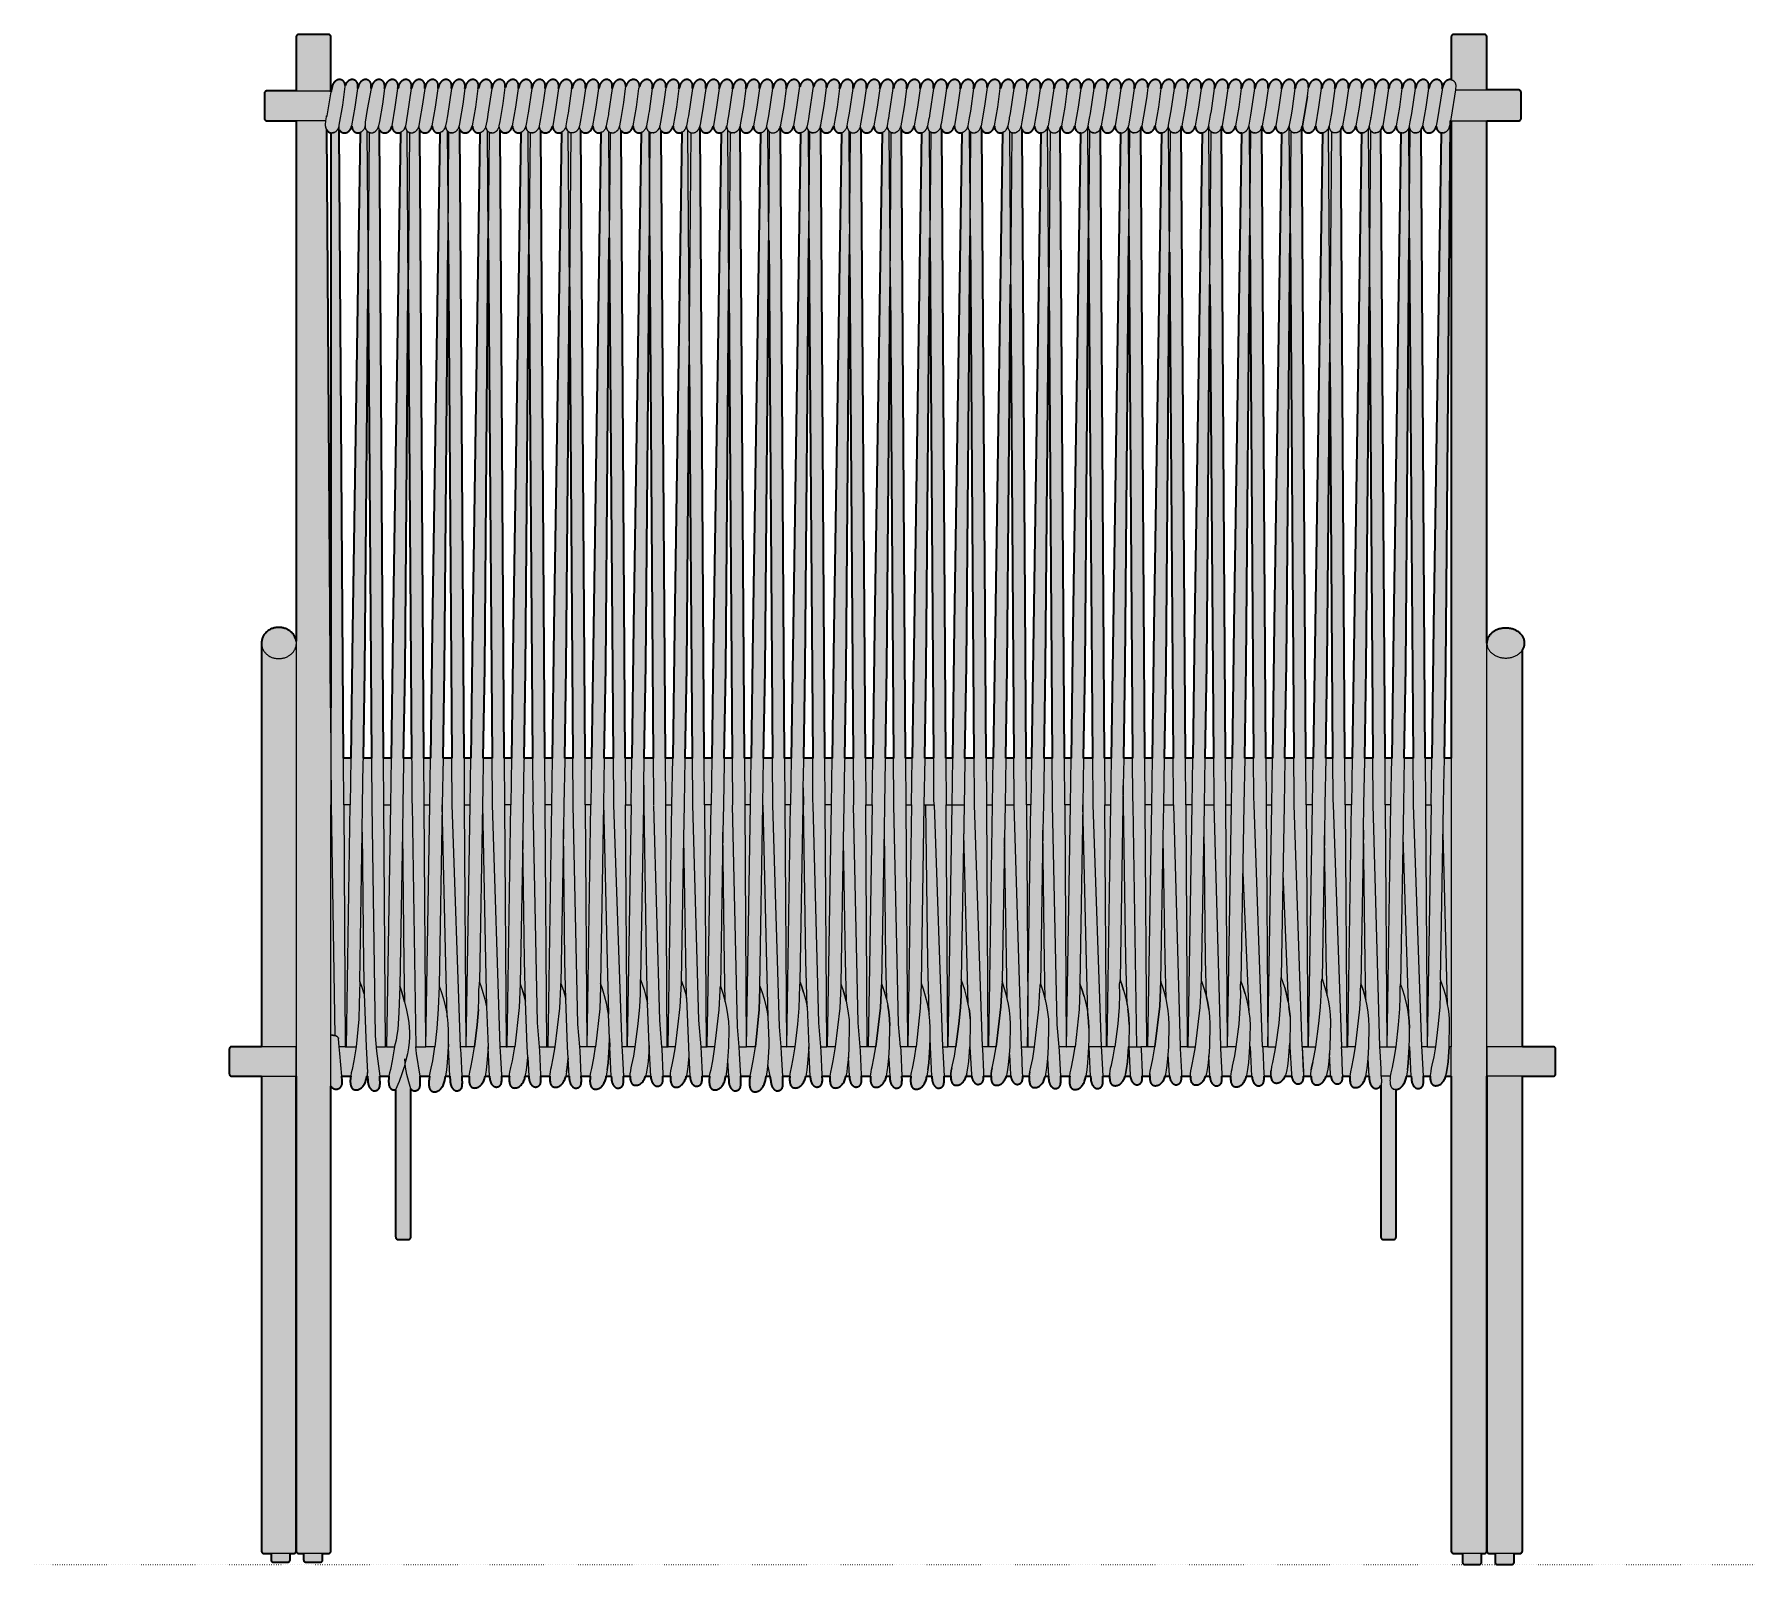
# Model space of a CAD drawing. Header units: millimetres. Extents: x 0 to 1881, y -1115 to 723.
# Drawn here: x 0 to 814, y -1115 to -391 of the extents above; entities that cross this region are included whole.
import ezdxf

# ---------------------------------------------------------------- set-up
doc = ezdxf.new("R2010")
doc.units = ezdxf.units.MM
doc.linetypes.add('Dots', pattern=[1, 0, -1])
doc.layers.add('Blocks', color=7, linetype='Continuous')
doc.layers.add('Blocks$Fill', color=7, linetype='Continuous', true_color=0xffffff)
for name, color, linetype, lineweight, true_color in [('Blocks$Inner', 7, 'Continuous', 25, 0x007f00), ('Blocks$Outline', 7, 'Continuous', 35, 0xff3f3f), ('Groud', 7, 'Dots', 25, 0x243775)]:
    doc.layers.add(name, color=color, linetype=linetype, lineweight=lineweight, true_color=true_color)

# ---------------------------------------------------------------- blocks, each defined once
blk = doc.blocks.new('PK4 Lounge Chair Back')
at = {"layer": 'Blocks$Fill'}
h = blk.add_hatch(color=256, dxfattribs=at)
h.paths.add_polyline_path([(111.99, 5.25), (111.99, 2.24), (112, 2.18), (112, 2.12), (112.01, 2.06), (112.03, 2), (112.04, 1.94), (112.05, 1.93), (112.06, 1.89), (112.08, 1.83), (112.11, 1.78), (112.14, 1.73), (112.16, 1.68), (112.2, 1.63), (112.23, 1.58), (112.27, 1.54), (112.3, 1.49), (112.34, 1.45), (112.39, 1.41), (112.43, 1.37), (112.48, 1.34), (112.52, 1.3), (112.57, 1.27), (112.62, 1.24), (112.67, 1.21), (112.73, 1.19), (112.78, 1.17), (112.84, 1.15), (112.9, 1.13), (112.95, 1.12), (113.01, 1.11), (113.07, 1.1), (113.13, 1.1), (113.2, 1.09), (119.8, 1.09), (119.86, 1.1), (119.92, 1.1), (119.99, 1.11), (120.04, 1.12), (120.1, 1.13), (120.16, 1.15), (120.22, 1.17), (120.27, 1.19), (120.32, 1.21), (120.38, 1.24), (120.43, 1.27), (120.48, 1.3), (120.52, 1.34), (120.57, 1.37), (120.61, 1.41), (120.65, 1.45), (120.69, 1.49), (120.73, 1.54), (120.77, 1.58), (120.8, 1.63), (120.83, 1.68), (120.86, 1.73), (120.89, 1.78), (120.91, 1.83), (120.94, 1.89), (120.96, 1.94), (120.97, 2), (120.98, 2.06), (121, 2.12), (121, 2.18), (121.01, 2.24), (121.01, 2.3), (121.01, 5.25), (122.73, 5.25), (122.79, 5.25), (122.85, 5.26), (122.91, 5.27), (122.97, 5.28), (123.03, 5.3), (123.09, 5.32), (123.14, 5.34), (123.19, 5.37), (123.25, 5.39), (123.3, 5.42), (123.35, 5.45), (123.39, 5.49), (123.44, 5.52), (123.48, 5.56), (123.52, 5.6), (123.56, 5.64), (123.6, 5.69), (123.64, 5.73), (123.67, 5.78), (123.7, 5.83), (123.73, 5.88), (123.76, 5.93), (123.78, 5.99), (123.81, 6.04), (123.82, 6.1), (123.84, 6.15), (123.85, 6.21), (123.86, 6.27), (123.87, 6.33), (123.88, 6.39), (123.88, 6.45), (123.88, 231.1), (123.91, 231.1), (123.91, 6.39), (123.92, 6.33), (123.93, 6.27), (123.94, 6.21), (123.95, 6.15), (123.97, 6.1), (123.99, 6.04), (124.01, 5.99), (124.03, 5.93), (124.06, 5.88), (124.09, 5.83), (124.12, 5.78), (124.15, 5.73), (124.19, 5.69), (124.23, 5.64), (124.27, 5.6), (124.31, 5.56), (124.35, 5.52), (124.4, 5.49), (124.45, 5.45), (124.5, 5.42), (124.55, 5.39), (124.6, 5.37), (124.65, 5.34), (124.71, 5.32), (124.76, 5.3), (124.82, 5.28), (124.88, 5.27), (124.94, 5.26), (125, 5.25), (125.06, 5.25), (125.12, 5.25), (127.39, 5.25), (127.39, 2.24), (127.39, 2.21), (127.39, 2.18), (127.4, 2.15), (127.4, 2.12), (127.41, 2.06), (127.43, 2), (127.44, 1.94), (127.46, 1.89), (127.48, 1.83), (127.51, 1.78), (127.53, 1.73), (127.56, 1.68), (127.6, 1.63), (127.63, 1.58), (127.66, 1.54), (127.7, 1.49), (127.74, 1.45), (127.79, 1.41), (127.83, 1.37), (127.87, 1.34), (127.92, 1.3), (127.97, 1.27), (128.02, 1.24), (128.07, 1.21), (128.13, 1.19), (128.18, 1.17), (128.24, 1.15), (128.3, 1.13), (128.35, 1.12), (128.41, 1.11), (128.47, 1.1), (128.53, 1.1), (128.6, 1.09), (135.2, 1.09), (135.26, 1.1), (135.32, 1.1), (135.38, 1.11), (135.44, 1.12), (135.5, 1.13), (135.56, 1.15), (135.62, 1.17), (135.67, 1.19), (135.72, 1.21), (135.78, 1.24), (135.83, 1.27), (135.88, 1.3), (135.92, 1.34), (135.97, 1.37), (136.01, 1.41), (136.05, 1.45), (136.09, 1.49), (136.13, 1.54), (136.17, 1.58), (136.2, 1.63), (136.23, 1.68), (136.26, 1.73), (136.29, 1.78), (136.31, 1.83), (136.34, 1.89), (136.35, 1.94), (136.37, 2), (136.38, 2.06), (136.39, 2.12), (136.4, 2.18), (136.41, 2.24), (136.41, 2.3), (136.41, 5.25), (139.16, 5.25), (139.22, 5.25), (139.28, 5.26), (139.34, 5.27), (139.4, 5.28), (139.45, 5.3), (139.51, 5.32), (139.56, 5.34), (139.62, 5.37), (139.67, 5.39), (139.72, 5.42), (139.77, 5.45), (139.82, 5.49), (139.86, 5.52), (139.91, 5.56), (139.95, 5.6), (139.99, 5.64), (140.03, 5.69), (140.06, 5.73), (140.1, 5.78), (140.13, 5.83), (140.16, 5.88), (140.18, 5.93), (140.21, 5.99), (140.23, 6.04), (140.25, 6.1), (140.26, 6.15), (140.28, 6.21), (140.29, 6.27), (140.3, 6.33), (140.3, 6.39), (140.3, 6.45), (140.3, 226.37), (140.39, 226.26), (140.47, 226.14), (140.57, 226.04), (140.66, 225.94), (140.76, 225.84), (140.85, 225.75), (140.96, 225.66), (141.06, 225.58), (141.16, 225.51), (141.27, 225.44), (141.38, 225.37), (141.49, 225.32), (141.61, 225.26), (141.72, 225.21), (141.84, 225.17), (141.95, 225.13), (142.07, 225.1), (142.19, 225.07), (142.31, 225.05), (142.42, 225.03), (142.54, 225.01), (142.66, 225.01), (142.78, 225), (142.9, 225), (143.02, 225.01), (143.14, 225.02), (143.25, 225.04), (143.37, 225.06), (143.49, 225.09), (143.6, 225.12), (143.71, 225.15), (143.82, 225.19), (143.93, 225.24), (144.04, 225.29), (144.15, 225.34), (144.25, 225.4), (144.35, 225.47), (144.45, 225.54), (144.55, 225.61), (144.64, 225.69), (144.73, 225.77), (144.82, 225.86), (144.9, 225.95), (144.98, 226.05), (145.06, 226.15), (145.14, 226.25), (145.21, 226.36), (145.27, 226.48), (145.33, 226.6), (145.39, 226.72), (145.44, 226.85), (145.49, 226.98), (145.54, 227.12), (145.57, 227.26), (145.61, 227.41), (145.63, 227.56), (145.66, 227.71), (145.67, 227.87), (145.69, 228.03), (145.69, 228.2), (145.68, 228.55), (145.65, 228.91), (145.42, 231.1), (149.69, 231.1), (149.6, 230.39), (149.54, 229.7), (149.5, 229.06), (149.5, 228.45), (149.53, 227.88), (149.56, 227.61), (149.59, 227.35), (149.64, 227.1), (149.69, 226.86), (149.75, 226.64), (149.81, 226.42), (149.89, 226.22), (149.98, 226.02), (150.07, 225.84), (150.12, 225.76), (150.17, 225.67), (150.23, 225.59), (150.28, 225.52), (150.34, 225.44), (150.4, 225.37), (150.46, 225.3), (150.53, 225.24), (150.6, 225.18), (150.67, 225.12), (150.74, 225.06), (150.82, 225.01), (150.89, 224.96), (150.97, 224.92), (151.05, 224.88), (151.14, 224.84), (151.23, 224.8), (151.31, 224.77), (151.41, 224.75), (151.5, 224.72), (151.6, 224.7), (151.69, 224.68), (151.8, 224.67), (151.9, 224.66), (152.01, 224.65), (152.11, 224.65), (152.37, 224.65), (152.61, 224.67), (152.85, 224.71), (153.09, 224.76), (153.31, 224.82), (153.53, 224.9), (153.75, 224.99), (153.96, 225.09), (154.16, 225.21), (154.36, 225.33), (154.55, 225.47), (154.73, 225.62), (154.91, 225.78), (155.08, 225.94), (155.25, 226.12), (155.41, 226.31), (155.56, 226.5), (155.71, 226.7), (155.85, 226.91), (155.98, 227.13), (156.23, 227.58), (156.45, 228.05), (156.65, 228.54), (156.83, 229.05), (156.97, 229.56), (157.1, 230.08), (157.29, 231.1), (157.67, 231.1), (157.82, 228.48), (157.86, 228.17), (157.9, 227.88), (157.95, 227.6), (158.02, 227.33), (158.09, 227.07), (158.16, 226.82), (158.25, 226.59), (158.34, 226.36), (158.44, 226.15), (158.54, 225.95), (158.65, 225.76), (158.77, 225.58), (158.89, 225.41), (159.01, 225.25), (159.14, 225.11), (159.27, 224.97), (159.41, 224.85), (159.54, 224.73), (159.68, 224.63), (159.82, 224.54), (159.96, 224.46), (160.11, 224.39), (160.25, 224.33), (160.39, 224.28), (160.46, 224.26), (160.53, 224.24), (160.6, 224.23), (160.68, 224.21), (160.75, 224.2), (160.82, 224.2), (160.88, 224.19), (160.95, 224.19), (161.02, 224.19), (161.09, 224.19), (161.16, 224.2), (161.22, 224.21), (161.29, 224.22), (161.35, 224.23), (161.59, 224.3), (161.81, 224.37), (162.01, 224.44), (162.11, 224.49), (162.2, 224.53), (162.29, 224.58), (162.37, 224.63), (162.45, 224.68), (162.53, 224.73), (162.6, 224.79), (162.67, 224.84), (162.73, 224.9), (162.8, 224.96), (162.86, 225.03), (162.91, 225.09), (162.97, 225.16), (163.02, 225.23), (163.07, 225.3), (163.11, 225.37), (163.15, 225.45), (163.19, 225.52), (163.23, 225.6), (163.26, 225.68), (163.33, 225.85), (163.38, 226.02), (163.42, 226.2), (163.46, 226.39), (163.49, 226.58), (163.53, 226.99), (163.55, 227.42), (163.55, 227.88), (163.5, 231.1), (167.8, 231.1), (167.71, 230.39), (167.65, 229.7), (167.62, 229.06), (167.62, 228.45), (167.65, 227.88), (167.68, 227.61), (167.71, 227.35), (167.75, 227.1), (167.8, 226.86), (167.86, 226.64), (167.93, 226.42), (168.01, 226.22), (168.09, 226.02), (168.19, 225.84), (168.24, 225.76), (168.29, 225.67), (168.34, 225.59), (168.4, 225.52), (168.46, 225.44), (168.52, 225.37), (168.58, 225.3), (168.65, 225.24), (168.72, 225.18), (168.79, 225.12), (168.86, 225.06), (168.93, 225.01), (169.01, 224.96), (169.09, 224.92), (169.17, 224.88), (169.26, 224.84), (169.34, 224.8), (169.43, 224.77), (169.52, 224.75), (169.62, 224.72), (169.71, 224.7), (169.81, 224.68), (169.91, 224.67), (170.02, 224.66), (170.12, 224.65), (170.23, 224.65), (170.32, 224.65), (170.42, 224.65), (170.6, 224.67), (170.95, 224.73), (170.96, 154.98), (170.96, 154.92), (170.96, 154.89), (170.97, 154.86), (170.98, 154.8), (170.99, 154.74), (171.01, 154.68), (171.03, 154.63), (171.05, 154.57), (171.07, 154.52), (171.1, 154.47), (171.13, 154.42), (171.16, 154.37), (171.2, 154.32), (171.23, 154.27), (171.27, 154.23), (171.31, 154.19), (171.35, 154.15), (171.39, 154.11), (171.44, 154.07), (171.49, 154.04), (171.54, 154.01), (171.59, 153.98), (171.64, 153.95), (171.69, 153.93), (171.75, 153.91), (171.8, 153.89), (171.86, 153.87), (171.92, 153.86), (171.98, 153.85), (172.04, 153.84), (172.1, 153.83), (172.16, 153.83), (176.93, 153.83), (176.99, 153.83), (177.05, 153.84), (177.11, 153.85), (177.17, 153.86), (177.23, 153.87), (177.28, 153.89), (177.34, 153.91), (177.39, 153.93), (177.45, 153.95), (177.5, 153.98), (177.55, 154.01), (177.6, 154.04), (177.65, 154.07), (177.69, 154.11), (177.74, 154.15), (177.78, 154.19), (177.82, 154.23), (177.86, 154.27), (177.89, 154.32), (177.93, 154.37), (177.96, 154.42), (177.99, 154.47), (178.01, 154.52), (178.04, 154.57), (178.06, 154.63), (178.08, 154.68), (178.09, 154.74), (178.11, 154.8), (178.12, 154.86), (178.13, 154.92), (178.13, 154.98), (178.13, 155.04), (178.13, 225.15), (178.27, 225.01), (178.4, 224.88), (178.54, 224.76), (178.68, 224.65), (178.82, 224.56), (178.97, 224.47), (179.11, 224.4), (179.25, 224.34), (179.4, 224.29), (179.47, 224.27), (179.54, 224.25), (179.62, 224.23), (179.69, 224.22), (179.76, 224.21), (179.83, 224.2), (179.9, 224.19), (179.97, 224.19), (180.04, 224.19), (180.11, 224.19), (180.18, 224.2), (180.24, 224.21), (180.31, 224.22), (180.37, 224.23), (180.61, 224.3), (180.83, 224.37), (181.03, 224.44), (181.13, 224.49), (181.22, 224.53), (181.31, 224.58), (181.39, 224.63), (181.47, 224.68), (181.55, 224.73), (181.62, 224.79), (181.69, 224.84), (181.76, 224.9), (181.82, 224.96), (181.88, 225.03), (181.94, 225.09), (181.99, 225.16), (182.04, 225.23), (182.09, 225.3), (182.13, 225.37), (182.18, 225.45), (182.22, 225.52), (182.29, 225.68), (182.35, 225.85), (182.4, 226.02), (182.45, 226.2), (182.48, 226.39), (182.51, 226.58), (182.55, 226.99), (182.57, 227.42), (182.58, 227.88), (182.52, 231.1), (186.97, 231.1), (186.74, 229.52), (186.67, 228.79), (186.64, 228.09), (186.65, 227.44), (186.68, 226.84), (186.72, 226.56), (186.76, 226.28), (186.81, 226.02), (186.87, 225.78), (186.94, 225.54), (187.03, 225.32), (187.12, 225.11), (187.17, 225.01), (187.22, 224.92), (187.27, 224.83), (187.33, 224.74), (187.39, 224.65), (187.45, 224.57), (187.51, 224.5), (187.58, 224.42), (187.65, 224.35), (187.72, 224.28), (187.8, 224.22), (187.88, 224.16), (187.96, 224.11), (188.04, 224.05), (188.13, 224.01), (188.21, 223.96), (188.31, 223.92), (188.4, 223.89), (188.5, 223.85), (188.6, 223.83), (188.7, 223.8), (188.8, 223.78), (188.91, 223.77), (189.02, 223.75), (189.14, 223.75), (189.25, 223.74), (189.51, 223.75), (189.75, 223.77), (189.99, 223.8), (190.23, 223.85), (190.45, 223.92), (190.67, 223.99), (190.89, 224.08), (191.1, 224.19), (191.3, 224.3), (191.5, 224.43), (191.69, 224.56), (191.87, 224.71), (192.05, 224.87), (192.22, 225.04), (192.39, 225.22), (192.55, 225.4), (192.7, 225.6), (192.85, 225.8), (192.99, 226.01), (193.12, 226.22), (193.37, 226.67), (193.59, 227.15), (193.79, 227.64), (193.96, 228.14), (194.11, 228.66), (194.24, 229.18), (194.59, 231.1), (196.62, 231.1), (196.77, 228.48), (196.81, 228.17), (196.85, 227.88), (196.91, 227.6), (196.97, 227.33), (197.04, 227.07), (197.12, 226.82), (197.2, 226.59), (197.29, 226.36), (197.39, 226.15), (197.49, 225.95), (197.6, 225.76), (197.72, 225.58), (197.84, 225.41), (197.96, 225.25), (198.09, 225.11), (198.22, 224.97), (198.36, 224.85), (198.49, 224.73), (198.63, 224.63), (198.77, 224.54), (198.91, 224.46), (199.06, 224.39), (199.2, 224.33), (199.34, 224.28), (199.41, 224.26), (199.48, 224.24), (199.56, 224.23), (199.63, 224.21), (199.7, 224.2), (199.77, 224.2), (199.84, 224.19), (199.9, 224.19), (199.97, 224.19), (200.04, 224.19), (200.11, 224.2), (200.17, 224.21), (200.24, 224.22), (200.3, 224.23), (200.54, 224.3), (200.76, 224.37), (200.96, 224.44), (201.06, 224.49), (201.15, 224.53), (201.24, 224.58), (201.32, 224.63), (201.4, 224.68), (201.48, 224.73), (201.55, 224.79), (201.62, 224.84), (201.69, 224.9), (201.75, 224.96), (201.81, 225.03), (201.87, 225.09), (201.92, 225.16), (201.97, 225.23), (202.02, 225.3), (202.06, 225.37), (202.1, 225.45), (202.14, 225.52), (202.22, 225.68), (202.28, 225.85), (202.33, 226.02), (202.37, 226.2), (202.41, 226.39), (202.44, 226.58), (202.48, 226.99), (202.5, 227.42), (202.51, 227.88), (202.45, 231.1), (205.74, 231.1), (205.69, 230.48), (205.67, 229.89), (205.67, 229.34), (205.69, 228.81), (205.75, 228.32), (205.78, 228.09), (205.83, 227.87), (205.88, 227.65), (205.94, 227.45), (206, 227.25), (206.08, 227.07), (206.16, 226.89), (206.24, 226.73), (206.34, 226.57), (206.44, 226.43), (206.49, 226.36), (206.55, 226.29), (206.61, 226.23), (206.67, 226.17), (206.73, 226.11), (206.79, 226.06), (206.86, 226.01), (206.92, 225.96), (206.99, 225.91), (207.06, 225.86), (207.14, 225.82), (207.21, 225.79), (207.29, 225.75), (207.37, 225.72), (207.45, 225.69), (207.53, 225.66), (207.62, 225.64), (207.71, 225.62), (207.8, 225.6), (207.89, 225.58), (208.08, 225.56), (208.28, 225.55), (208.53, 225.56), (208.77, 225.58), (209.01, 225.61), (209.25, 225.66), (209.48, 225.73), (209.7, 225.8), (209.91, 225.89), (210.12, 226), (210.32, 226.11), (210.52, 226.24), (210.71, 226.38), (210.89, 226.52), (211.07, 226.68), (211.24, 226.85), (211.41, 227.03), (211.57, 227.21), (211.72, 227.41), (211.87, 227.61), (212.01, 227.82), (212.14, 228.03), (212.39, 228.49), (212.62, 228.96), (212.81, 229.45), (212.99, 229.95), (213.14, 230.47), (213.26, 230.99), (213.28, 231.1), (215.38, 231.1), (215.43, 230.29), (215.47, 229.98), (215.51, 229.69), (215.57, 229.41), (215.63, 229.14), (215.7, 228.88), (215.78, 228.63), (215.86, 228.4), (215.95, 228.17), (216.05, 227.96), (216.15, 227.76), (216.26, 227.57), (216.38, 227.39), (216.5, 227.22), (216.62, 227.06), (216.75, 226.92), (216.88, 226.78), (217.02, 226.66), (217.15, 226.54), (217.29, 226.44), (217.43, 226.35), (217.57, 226.27), (217.72, 226.2), (217.86, 226.14), (218, 226.09), (218.15, 226.05), (218.22, 226.04), (218.29, 226.03), (218.36, 226.02), (218.43, 226.01), (218.5, 226), (218.56, 226), (218.63, 226), (218.7, 226.01), (218.77, 226.01), (218.83, 226.02), (218.9, 226.03), (218.96, 226.05), (219.18, 226.1), (219.39, 226.17), (219.58, 226.24), (219.76, 226.32), (219.84, 226.36), (219.92, 226.4), (220, 226.45), (220.07, 226.5), (220.14, 226.55), (220.21, 226.6), (220.27, 226.65), (220.34, 226.7), (220.39, 226.76), (220.45, 226.82), (220.5, 226.88), (220.55, 226.94), (220.6, 227), (220.65, 227.07), (220.69, 227.13), (220.73, 227.2), (220.77, 227.27), (220.81, 227.34), (220.87, 227.49), (220.93, 227.64), (220.98, 227.8), (221.03, 227.97), (221.06, 228.14), (221.09, 228.32), (221.11, 228.5), (221.15, 228.88), (221.16, 229.29), (221.14, 231.1), (224.76, 231.1), (224.71, 230.48), (224.69, 229.89), (224.69, 229.34), (224.72, 228.81), (224.77, 228.32), (224.81, 228.09), (224.85, 227.87), (224.9, 227.65), (224.96, 227.45), (225.03, 227.25), (225.1, 227.07), (225.18, 226.89), (225.26, 226.73), (225.36, 226.57), (225.46, 226.43), (225.52, 226.36), (225.57, 226.29), (225.63, 226.23), (225.69, 226.17), (225.75, 226.11), (225.81, 226.06), (225.88, 226.01), (225.95, 225.96), (226.02, 225.91), (226.09, 225.86), (226.16, 225.82), (226.24, 225.79), (226.31, 225.75), (226.39, 225.72), (226.47, 225.69), (226.56, 225.66), (226.64, 225.64), (226.73, 225.62), (226.82, 225.6), (226.91, 225.58), (227.1, 225.56), (227.3, 225.55), (227.55, 225.56), (227.8, 225.58), (228.04, 225.61), (228.27, 225.66), (228.5, 225.73), (228.72, 225.8), (228.93, 225.89), (229.14, 226), (229.35, 226.11), (229.54, 226.24), (229.73, 226.38), (229.92, 226.52), (230.1, 226.68), (230.27, 226.85), (230.43, 227.03), (230.59, 227.21), (230.74, 227.41), (230.89, 227.61), (231.03, 227.82), (231.17, 228.03), (231.41, 228.49), (231.64, 228.96), (231.84, 229.45), (232.01, 229.95), (232.16, 230.47), (232.28, 230.99), (232.3, 231.1), (233.92, 231.1), (233.98, 230.29), (234.01, 229.98), (234.06, 229.69), (234.11, 229.41), (234.17, 229.14), (234.24, 228.88), (234.32, 228.63), (234.4, 228.4), (234.5, 228.17), (234.59, 227.96), (234.7, 227.76), (234.81, 227.57), (234.92, 227.39), (235.04, 227.22), (235.17, 227.06), (235.29, 226.92), (235.43, 226.78), (235.56, 226.66), (235.7, 226.54), (235.84, 226.44), (235.98, 226.35), (236.12, 226.27), (236.26, 226.2), (236.4, 226.14), (236.55, 226.09), (236.69, 226.05), (236.76, 226.04), (236.83, 226.03), (236.9, 226.02), (236.97, 226.01), (237.04, 226), (237.11, 226), (237.18, 226), (237.24, 226.01), (237.31, 226.01), (237.38, 226.02), (237.44, 226.03), (237.51, 226.05), (237.73, 226.1), (237.93, 226.17), (238.12, 226.24), (238.3, 226.32), (238.46, 226.4), (238.54, 226.45), (238.61, 226.5), (238.68, 226.55), (238.75, 226.6), (238.82, 226.65), (238.88, 226.7), (238.94, 226.76), (238.99, 226.82), (239.05, 226.88), (239.1, 226.94), (239.15, 227), (239.19, 227.07), (239.24, 227.13), (239.28, 227.2), (239.31, 227.27), (239.35, 227.34), (239.42, 227.49), (239.48, 227.64), (239.53, 227.8), (239.57, 227.97), (239.6, 228.14), (239.63, 228.32), (239.66, 228.5), (239.69, 228.88), (239.71, 229.29), (239.68, 231.1), (243.93, 231.1), (243.9, 230.52), (243.89, 229.97), (243.9, 229.45), (243.94, 228.96), (244, 228.5), (244.04, 228.28), (244.09, 228.07), (244.15, 227.87), (244.21, 227.68), (244.27, 227.5), (244.35, 227.33), (244.43, 227.17), (244.52, 227.01), (244.61, 226.87), (244.71, 226.73), (244.77, 226.67), (244.82, 226.61), (244.88, 226.55), (244.94, 226.49), (245, 226.44), (245.06, 226.39), (245.12, 226.34), (245.19, 226.29), (245.26, 226.25), (245.33, 226.21), (245.4, 226.17), (245.47, 226.13), (245.55, 226.1), (245.63, 226.07), (245.7, 226.04), (245.79, 226.02), (245.87, 225.99), (245.95, 225.97), (246.13, 225.94), (246.31, 225.92), (246.5, 225.92), (246.75, 225.92), (246.99, 225.94), (247.22, 225.97), (247.45, 226.02), (247.67, 226.08), (247.88, 226.15), (248.09, 226.24), (248.3, 226.33), (248.49, 226.44), (248.69, 226.56), (248.87, 226.69), (249.05, 226.83), (249.23, 226.98), (249.4, 227.14), (249.56, 227.31), (249.71, 227.49), (249.87, 227.67), (250.01, 227.86), (250.15, 228.06), (250.28, 228.27), (250.53, 228.7), (250.76, 229.15), (250.96, 229.62), (251.14, 230.1), (251.29, 230.6), (251.42, 231.1), (253.03, 231.1), (253.12, 229.74), (253.15, 229.44), (253.2, 229.15), (253.25, 228.86), (253.31, 228.59), (253.38, 228.34), (253.46, 228.09), (253.54, 227.85), (253.64, 227.63), (253.73, 227.42), (253.84, 227.21), (253.95, 227.02), (254.06, 226.84), (254.18, 226.68), (254.31, 226.52), (254.43, 226.37), (254.57, 226.24), (254.7, 226.11), (254.84, 226), (254.98, 225.9), (255.12, 225.81), (255.26, 225.73), (255.4, 225.66), (255.54, 225.6), (255.69, 225.55), (255.83, 225.51), (255.9, 225.5), (255.97, 225.48), (256.04, 225.47), (256.11, 225.47), (256.18, 225.46), (256.25, 225.46), (256.32, 225.46), (256.38, 225.46), (256.45, 225.47), (256.52, 225.48), (256.58, 225.49), (256.65, 225.5), (256.88, 225.56), (257.1, 225.63), (257.3, 225.71), (257.48, 225.8), (257.57, 225.84), (257.65, 225.89), (257.73, 225.94), (257.81, 225.99), (257.88, 226.05), (257.95, 226.1), (258.02, 226.16), (258.08, 226.22), (258.14, 226.28), (258.2, 226.35), (258.25, 226.41), (258.3, 226.48), (258.35, 226.55), (258.4, 226.62), (258.44, 226.7), (258.48, 226.77), (258.55, 226.93), (258.61, 227.09), (258.67, 227.26), (258.71, 227.44), (258.75, 227.62), (258.78, 227.81), (258.82, 228.21), (258.84, 228.64), (258.85, 229.09), (258.81, 231.1), (263.05, 231.1), (262.98, 230.42), (262.93, 229.78), (262.91, 229.17), (262.92, 228.59), (262.96, 228.06), (262.99, 227.8), (263.03, 227.56), (263.08, 227.32), (263.13, 227.1), (263.19, 226.88), (263.26, 226.68), (263.34, 226.49), (263.43, 226.31), (263.52, 226.13), (263.57, 226.05), (263.62, 225.97), (263.68, 225.9), (263.73, 225.83), (263.79, 225.76), (263.85, 225.69), (263.91, 225.63), (263.98, 225.57), (264.05, 225.51), (264.12, 225.45), (264.19, 225.4), (264.26, 225.35), (264.34, 225.31), (264.41, 225.27), (264.49, 225.23), (264.58, 225.19), (264.66, 225.16), (264.75, 225.13), (264.84, 225.1), (264.93, 225.08), (265.02, 225.06), (265.12, 225.04), (265.22, 225.03), (265.32, 225.02), (265.53, 225.01), (265.78, 225.02), (266.02, 225.04), (266.26, 225.07), (266.5, 225.12), (266.72, 225.18), (266.95, 225.26), (267.16, 225.35), (267.37, 225.45), (267.57, 225.57), (267.77, 225.69), (267.96, 225.83), (268.14, 225.98), (268.32, 226.14), (268.49, 226.31), (268.66, 226.48), (268.82, 226.67), (268.97, 226.86), (269.12, 227.07), (269.26, 227.27), (269.39, 227.49), (269.64, 227.94), (269.86, 228.41), (270.06, 228.91), (270.24, 229.41), (270.38, 229.92), (270.51, 230.45), (270.63, 231.1), (272.96, 231.1), (273.05, 229.74), (273.08, 229.44), (273.12, 229.15), (273.18, 228.86), (273.24, 228.59), (273.31, 228.34), (273.39, 228.09), (273.47, 227.85), (273.56, 227.63), (273.66, 227.42), (273.77, 227.21), (273.88, 227.02), (273.99, 226.84), (274.11, 226.68), (274.23, 226.52), (274.36, 226.37), (274.49, 226.24), (274.63, 226.11), (274.77, 226), (274.9, 225.9), (275.04, 225.81), (275.19, 225.73), (275.33, 225.66), (275.47, 225.6), (275.61, 225.55), (275.69, 225.53), (275.76, 225.51), (275.83, 225.5), (275.9, 225.48), (275.97, 225.47), (276.04, 225.47), (276.11, 225.46), (276.18, 225.46), (276.24, 225.46), (276.31, 225.46), (276.38, 225.47), (276.44, 225.48), (276.51, 225.49), (276.57, 225.5), (276.81, 225.56), (277.03, 225.63), (277.23, 225.71), (277.41, 225.8), (277.5, 225.84), (277.58, 225.89), (277.66, 225.94), (277.74, 225.99), (277.81, 226.05), (277.88, 226.1), (277.95, 226.16), (278.01, 226.22), (278.07, 226.28), (278.13, 226.35), (278.18, 226.41), (278.23, 226.48), (278.28, 226.55), (278.32, 226.62), (278.37, 226.7), (278.41, 226.77), (278.44, 226.85), (278.48, 226.93), (278.54, 227.09), (278.59, 227.26), (278.64, 227.44), (278.68, 227.62), (278.71, 227.81), (278.75, 228.21), (278.77, 228.64), (278.78, 229.09), (278.74, 231.1), (281.93, 231.1), (281.94, 230.62), (281.96, 230.16), (282, 229.73), (282.06, 229.32), (282.1, 229.13), (282.14, 228.94), (282.19, 228.76), (282.25, 228.59), (282.31, 228.43), (282.37, 228.27), (282.45, 228.12), (282.52, 227.98), (282.61, 227.85), (282.69, 227.72), (282.79, 227.6), (282.89, 227.49), (282.94, 227.44), (282.99, 227.39), (283.05, 227.34), (283.1, 227.29), (283.16, 227.25), (283.22, 227.21), (283.28, 227.17), (283.34, 227.13), (283.41, 227.09), (283.47, 227.06), (283.54, 227.03), (283.61, 227), (283.68, 226.97), (283.75, 226.95), (283.9, 226.9), (284.05, 226.87), (284.21, 226.84), (284.38, 226.83), (284.55, 226.82), (284.77, 226.83), (284.98, 226.84), (285.19, 226.87), (285.39, 226.9), (285.59, 226.95), (285.78, 227.01), (285.97, 227.07), (286.16, 227.15), (286.34, 227.24), (286.51, 227.33), (286.68, 227.44), (286.85, 227.55), (287.01, 227.67), (287.17, 227.8), (287.32, 227.94), (287.47, 228.08), (287.62, 228.23), (287.76, 228.39), (288.02, 228.72), (288.27, 229.07), (288.49, 229.45), (288.7, 229.84), (288.89, 230.25), (289.06, 230.67), (289.21, 231.1), (291.67, 231.1), (291.71, 230.65), (291.74, 230.35), (291.79, 230.05), (291.84, 229.77), (291.9, 229.5), (291.97, 229.24), (292.05, 229), (292.13, 228.76), (292.22, 228.54), (292.32, 228.32), (292.43, 228.12), (292.54, 227.93), (292.65, 227.75), (292.77, 227.58), (292.9, 227.43), (293.02, 227.28), (293.15, 227.14), (293.29, 227.02), (293.43, 226.91), (293.56, 226.8), (293.7, 226.71), (293.85, 226.63), (293.99, 226.56), (294.13, 226.5), (294.27, 226.45), (294.35, 226.43), (294.42, 226.42), (294.49, 226.4), (294.56, 226.39), (294.63, 226.38), (294.7, 226.37), (294.77, 226.37), (294.84, 226.37), (294.9, 226.37), (294.97, 226.37), (295.04, 226.37), (295.1, 226.38), (295.17, 226.39), (295.23, 226.41), (295.44, 226.46), (295.64, 226.52), (295.82, 226.59), (296, 226.66), (296.15, 226.74), (296.3, 226.83), (296.37, 226.88), (296.44, 226.93), (296.5, 226.98), (296.56, 227.03), (296.62, 227.08), (296.67, 227.13), (296.73, 227.19), (296.78, 227.24), (296.83, 227.3), (296.87, 227.36), (296.92, 227.43), (296.96, 227.49), (297.04, 227.62), (297.1, 227.76), (297.16, 227.9), (297.22, 228.05), (297.26, 228.2), (297.3, 228.36), (297.34, 228.52), (297.36, 228.69), (297.4, 229.05), (297.43, 229.42), (297.42, 231.1), (300.97, 231.1), (300.96, 230.54), (300.97, 230), (301.01, 229.49), (301.06, 229.01), (301.14, 228.55), (301.24, 228.12), (301.3, 227.92), (301.36, 227.73), (301.43, 227.55), (301.51, 227.37), (301.59, 227.21), (301.68, 227.05), (301.77, 226.9), (301.87, 226.76), (301.98, 226.63), (302.09, 226.51), (302.15, 226.46), (302.21, 226.4), (302.27, 226.35), (302.34, 226.31), (302.4, 226.26), (302.47, 226.22), (302.54, 226.18), (302.6, 226.14), (302.68, 226.11), (302.75, 226.08), (302.82, 226.05), (302.9, 226.02), (302.98, 226), (303.06, 225.98), (303.14, 225.96), (303.22, 225.94), (303.31, 225.93), (303.39, 225.92), (303.48, 225.92), (303.57, 225.92), (303.81, 225.92), (304.05, 225.94), (304.29, 225.97), (304.51, 226.02), (304.74, 226.08), (304.95, 226.15), (305.16, 226.24), (305.36, 226.33), (305.56, 226.44), (305.75, 226.56), (305.94, 226.69), (306.12, 226.83), (306.29, 226.98), (306.46, 227.14), (306.63, 227.31), (306.78, 227.49), (306.93, 227.67), (307.08, 227.86), (307.22, 228.06), (307.35, 228.27), (307.6, 228.7), (307.82, 229.15), (308.03, 229.62), (308.2, 230.1), (308.36, 230.6), (308.49, 231.1), (310.22, 231.1), (310.25, 230.65), (310.28, 230.35), (310.33, 230.05), (310.38, 229.77), (310.44, 229.5), (310.51, 229.24), (310.59, 229), (310.68, 228.76), (310.77, 228.54), (310.87, 228.32), (310.97, 228.12), (311.08, 227.93), (311.19, 227.75), (311.31, 227.58), (311.44, 227.43), (311.57, 227.28), (311.7, 227.14), (311.83, 227.02), (311.97, 226.91), (312.11, 226.8), (312.25, 226.71), (312.39, 226.63), (312.53, 226.56), (312.67, 226.5), (312.82, 226.45), (312.89, 226.43), (312.96, 226.42), (313.03, 226.4), (313.1, 226.39), (313.17, 226.38), (313.24, 226.37), (313.31, 226.37), (313.38, 226.37), (313.45, 226.37), (313.51, 226.37), (313.58, 226.37), (313.65, 226.38), (313.71, 226.39), (313.78, 226.41), (313.99, 226.46), (314.18, 226.52), (314.37, 226.59), (314.54, 226.66), (314.7, 226.74), (314.77, 226.79), (314.84, 226.83), (314.91, 226.88), (314.98, 226.93), (315.04, 226.98), (315.1, 227.03), (315.16, 227.08), (315.22, 227.13), (315.27, 227.19), (315.32, 227.24), (315.37, 227.3), (315.42, 227.36), (315.46, 227.43), (315.5, 227.49), (315.58, 227.62), (315.61, 227.69), (315.65, 227.76), (315.71, 227.9), (315.76, 228.05), (315.81, 228.2), (315.85, 228.36), (315.88, 228.52), (315.91, 228.69), (315.95, 229.05), (315.97, 229.42), (315.96, 231.1), (319.53, 231.1), (319.44, 230.39), (319.38, 229.7), (319.35, 229.06), (319.35, 228.45), (319.38, 227.88), (319.4, 227.61), (319.44, 227.35), (319.48, 227.1), (319.53, 226.86), (319.59, 226.64), (319.66, 226.42), (319.74, 226.22), (319.82, 226.02), (319.91, 225.84), (319.96, 225.76), (320.02, 225.67), (320.07, 225.59), (320.13, 225.52), (320.19, 225.44), (320.25, 225.37), (320.31, 225.3), (320.38, 225.24), (320.44, 225.18), (320.51, 225.12), (320.59, 225.06), (320.66, 225.01), (320.74, 224.96), (320.82, 224.92), (320.9, 224.88), (320.98, 224.84), (321.07, 224.8), (321.16, 224.77), (321.25, 224.75), (321.34, 224.72), (321.44, 224.7), (321.54, 224.68), (321.64, 224.67), (321.74, 224.66), (321.85, 224.65), (321.96, 224.65), (322.21, 224.65), (322.46, 224.67), (322.7, 224.71), (322.93, 224.76), (323.16, 224.82), (323.38, 224.9), (323.59, 224.99), (323.8, 225.09), (324.01, 225.21), (324.2, 225.33), (324.39, 225.47), (324.58, 225.62), (324.76, 225.78), (324.93, 225.94), (325.09, 226.12), (325.25, 226.31), (325.4, 226.5), (325.55, 226.7), (325.69, 226.91), (325.83, 227.13), (326.07, 227.58), (326.3, 228.05), (326.5, 228.54), (326.67, 229.05), (326.82, 229.56), (326.94, 230.08), (327.14, 231.1), (328.42, 231.1), (328.57, 228.48), (328.61, 228.17), (328.65, 227.88), (328.71, 227.6), (328.77, 227.33), (328.84, 227.07), (328.91, 226.82), (329, 226.59), (329.09, 226.36), (329.19, 226.15), (329.29, 225.95), (329.4, 225.76), (329.52, 225.58), (329.64, 225.41), (329.76, 225.25), (329.89, 225.11), (330.02, 224.97), (330.16, 224.85), (330.29, 224.73), (330.43, 224.63), (330.57, 224.54), (330.71, 224.46), (330.86, 224.39), (331, 224.33), (331.14, 224.28), (331.21, 224.26), (331.28, 224.24), (331.36, 224.23), (331.43, 224.21), (331.5, 224.2), (331.57, 224.2), (331.63, 224.19), (331.7, 224.19), (331.77, 224.19), (331.84, 224.19), (331.91, 224.2), (331.97, 224.21), (332.04, 224.22), (332.1, 224.23), (332.34, 224.3), (332.56, 224.37), (332.66, 224.4), (332.76, 224.44), (332.86, 224.49), (332.95, 224.53), (333.04, 224.58), (333.12, 224.63), (333.2, 224.68), (333.28, 224.73), (333.35, 224.79), (333.42, 224.84), (333.49, 224.9), (333.55, 224.96), (333.61, 225.03), (333.67, 225.09), (333.72, 225.16), (333.77, 225.23), (333.82, 225.3), (333.86, 225.37), (333.9, 225.45), (333.94, 225.52), (334.02, 225.68), (334.08, 225.85), (334.13, 226.02), (334.17, 226.2), (334.21, 226.39), (334.24, 226.58), (334.28, 226.99), (334.3, 227.42), (334.31, 227.88), (334.25, 231.1), (338.7, 231.1), (338.47, 229.52), (338.4, 228.79), (338.37, 228.09), (338.37, 227.44), (338.41, 226.84), (338.45, 226.56), (338.49, 226.28), (338.54, 226.02), (338.6, 225.78), (338.67, 225.54), (338.75, 225.32), (338.84, 225.11), (338.89, 225.01), (338.95, 224.92), (339, 224.83), (339.06, 224.74), (339.12, 224.65), (339.18, 224.57), (339.24, 224.5), (339.31, 224.42), (339.38, 224.35), (339.45, 224.28), (339.53, 224.22), (339.6, 224.16), (339.68, 224.11), (339.77, 224.05), (339.85, 224.01), (339.94, 223.96), (340.03, 223.92), (340.13, 223.89), (340.22, 223.85), (340.32, 223.83), (340.43, 223.8), (340.53, 223.78), (340.64, 223.77), (340.75, 223.75), (340.86, 223.75), (340.98, 223.74), (341.23, 223.75), (341.48, 223.77), (341.72, 223.8), (341.95, 223.85), (342.18, 223.92), (342.4, 223.99), (342.62, 224.08), (342.83, 224.19), (343.03, 224.3), (343.23, 224.43), (343.42, 224.56), (343.6, 224.71), (343.78, 224.87), (343.95, 225.04), (344.12, 225.22), (344.27, 225.4), (344.43, 225.6), (344.57, 225.8), (344.71, 226.01), (344.85, 226.22), (345.1, 226.67), (345.32, 227.15), (345.52, 227.64), (345.69, 228.14), (345.84, 228.66), (345.96, 229.18), (346.32, 231.1), (348.04, 231.1), (348.48, 228.79), (348.5, 228.48), (348.54, 228.17), (348.58, 227.88), (348.63, 227.6), (348.7, 227.33), (348.77, 227.07), (348.84, 226.82), (348.93, 226.59), (349.02, 226.36), (349.12, 226.15), (349.22, 225.95), (349.33, 225.76), (349.45, 225.58), (349.57, 225.41), (349.69, 225.25), (349.82, 225.11), (349.95, 224.97), (350.08, 224.85), (350.22, 224.73), (350.36, 224.63), (350.5, 224.54), (350.64, 224.46), (350.79, 224.39), (350.93, 224.33), (351, 224.3), (351.07, 224.28), (351.14, 224.26), (351.21, 224.24), (351.28, 224.23), (351.35, 224.21), (351.42, 224.2), (351.49, 224.2), (351.56, 224.19), (351.63, 224.19), (351.7, 224.19), (351.77, 224.19), (351.83, 224.2), (351.9, 224.21), (351.97, 224.22), (352.03, 224.23), (352.27, 224.3), (352.49, 224.37), (352.69, 224.44), (352.79, 224.49), (352.88, 224.53), (352.96, 224.58), (353.05, 224.63), (353.13, 224.68), (353.2, 224.73), (353.28, 224.79), (353.35, 224.84), (353.41, 224.9), (353.48, 224.96), (353.54, 225.03), (353.59, 225.09), (353.65, 225.16), (353.7, 225.23), (353.75, 225.3), (353.79, 225.37), (353.83, 225.45), (353.87, 225.52), (353.91, 225.6), (353.94, 225.68), (354.01, 225.85), (354.06, 226.02), (354.1, 226.2), (354.14, 226.39), (354.17, 226.58), (354.21, 226.99), (354.23, 227.42), (354.23, 227.88), (354.17, 231.1), (357.47, 231.1), (357.42, 230.48), (357.39, 229.89), (357.39, 229.34), (357.42, 228.81), (357.47, 228.32), (357.51, 228.09), (357.56, 227.87), (357.61, 227.65), (357.67, 227.45), (357.73, 227.25), (357.8, 227.07), (357.88, 226.89), (357.97, 226.73), (358.06, 226.57), (358.11, 226.5), (358.17, 226.43), (358.22, 226.36), (358.28, 226.29), (358.33, 226.23), (358.39, 226.17), (358.46, 226.11), (358.52, 226.06), (358.58, 226.01), (358.65, 225.96), (358.72, 225.91), (358.79, 225.86), (358.87, 225.82), (358.94, 225.79), (359.02, 225.75), (359.1, 225.72), (359.18, 225.69), (359.26, 225.66), (359.35, 225.64), (359.44, 225.62), (359.53, 225.6), (359.62, 225.58), (359.81, 225.56), (360, 225.55), (360.26, 225.56), (360.5, 225.58), (360.74, 225.61), (360.98, 225.66), (361.2, 225.73), (361.42, 225.8), (361.64, 225.89), (361.85, 226), (362.05, 226.11), (362.25, 226.24), (362.44, 226.38), (362.62, 226.52), (362.8, 226.68), (362.97, 226.85), (363.14, 227.03), (363.3, 227.21), (363.45, 227.41), (363.6, 227.61), (363.74, 227.82), (363.87, 228.03), (364.12, 228.49), (364.34, 228.96), (364.54, 229.45), (364.72, 229.95), (364.86, 230.47), (364.99, 230.99), (365.01, 231.1), (367.11, 231.1), (367.16, 230.29), (367.2, 229.98), (367.24, 229.69), (367.29, 229.41), (367.36, 229.14), (367.43, 228.88), (367.5, 228.63), (367.59, 228.4), (367.68, 228.17), (367.78, 227.96), (367.88, 227.76), (367.99, 227.57), (368.11, 227.39), (368.23, 227.22), (368.35, 227.06), (368.48, 226.92), (368.61, 226.78), (368.75, 226.66), (368.88, 226.54), (369.02, 226.44), (369.16, 226.35), (369.3, 226.27), (369.45, 226.2), (369.59, 226.14), (369.73, 226.09), (369.87, 226.05), (369.94, 226.04), (370.01, 226.03), (370.08, 226.02), (370.15, 226.01), (370.22, 226), (370.29, 226), (370.36, 226), (370.43, 226.01), (370.5, 226.01), (370.56, 226.02), (370.63, 226.03), (370.69, 226.05), (370.91, 226.1), (371.12, 226.17), (371.31, 226.24), (371.48, 226.32), (371.57, 226.36), (371.65, 226.4), (371.72, 226.45), (371.8, 226.5), (371.87, 226.55), (371.94, 226.6), (372, 226.65), (372.06, 226.7), (372.12, 226.76), (372.18, 226.82), (372.23, 226.88), (372.28, 226.94), (372.33, 227), (372.38, 227.07), (372.42, 227.13), (372.46, 227.2), (372.5, 227.27), (372.54, 227.34), (372.6, 227.49), (372.66, 227.64), (372.71, 227.8), (372.75, 227.97), (372.79, 228.14), (372.82, 228.32), (372.84, 228.5), (372.88, 228.88), (372.89, 229.29), (372.86, 231.1), (376.49, 231.1), (376.44, 230.48), (376.42, 229.89), (376.42, 229.34), (376.44, 228.81), (376.5, 228.32), (376.54, 228.09), (376.58, 227.87), (376.63, 227.65), (376.69, 227.45), (376.75, 227.25), (376.83, 227.07), (376.91, 226.89), (376.99, 226.73), (377.09, 226.57), (377.14, 226.5), (377.19, 226.43), (377.24, 226.36), (377.3, 226.29), (377.36, 226.23), (377.42, 226.17), (377.48, 226.11), (377.54, 226.06), (377.61, 226.01), (377.67, 225.96), (377.74, 225.91), (377.81, 225.86), (377.89, 225.82), (377.96, 225.79), (378.04, 225.75), (378.12, 225.72), (378.2, 225.69), (378.29, 225.66), (378.37, 225.64), (378.46, 225.62), (378.55, 225.6), (378.64, 225.58), (378.83, 225.56), (379.03, 225.55), (379.28, 225.56), (379.53, 225.58), (379.76, 225.61), (380, 225.66), (380.23, 225.73), (380.45, 225.8), (380.66, 225.89), (380.87, 226), (381.07, 226.11), (381.27, 226.24), (381.46, 226.38), (381.65, 226.52), (381.82, 226.68), (382, 226.85), (382.16, 227.03), (382.32, 227.21), (382.47, 227.41), (382.62, 227.61), (382.76, 227.82), (382.89, 228.03), (383.14, 228.49), (383.37, 228.96), (383.57, 229.45), (383.74, 229.95), (383.89, 230.47), (384.01, 230.99), (384.03, 231.1), (385.65, 231.1), (385.71, 230.29), (385.74, 229.98), (385.78, 229.69), (385.84, 229.41), (385.9, 229.14), (385.97, 228.88), (386.05, 228.63), (386.13, 228.4), (386.22, 228.17), (386.32, 227.96), (386.43, 227.76), (386.54, 227.57), (386.65, 227.39), (386.77, 227.22), (386.89, 227.06), (387.02, 226.92), (387.15, 226.78), (387.29, 226.66), (387.42, 226.54), (387.56, 226.44), (387.7, 226.35), (387.85, 226.27), (387.99, 226.2), (388.13, 226.14), (388.27, 226.09), (388.35, 226.07), (388.42, 226.05), (388.49, 226.04), (388.56, 226.03), (388.63, 226.02), (388.7, 226.01), (388.77, 226), (388.84, 226), (388.9, 226), (388.97, 226.01), (389.04, 226.01), (389.1, 226.02), (389.17, 226.03), (389.23, 226.05), (389.45, 226.1), (389.66, 226.17), (389.85, 226.24), (390.03, 226.32), (390.19, 226.4), (390.27, 226.45), (390.34, 226.5), (390.41, 226.55), (390.48, 226.6), (390.54, 226.65), (390.61, 226.7), (390.66, 226.76), (390.72, 226.82), (390.77, 226.88), (390.83, 226.94), (390.87, 227), (390.92, 227.07), (390.96, 227.13), (391, 227.2), (391.08, 227.34), (391.15, 227.49), (391.2, 227.64), (391.25, 227.8), (391.3, 227.97), (391.33, 228.14), (391.36, 228.32), (391.39, 228.5), (391.42, 228.88), (391.43, 229.29), (391.41, 231.1), (395.66, 231.1), (395.63, 230.52), (395.62, 229.97), (395.63, 229.45), (395.67, 228.96), (395.73, 228.5), (395.77, 228.28), (395.82, 228.07), (395.87, 227.87), (395.93, 227.68), (396, 227.5), (396.08, 227.33), (396.16, 227.17), (396.24, 227.01), (396.34, 226.87), (396.44, 226.73), (396.55, 226.61), (396.61, 226.55), (396.66, 226.49), (396.73, 226.44), (396.79, 226.39), (396.85, 226.34), (396.92, 226.29), (396.99, 226.25), (397.06, 226.21), (397.13, 226.17), (397.2, 226.13), (397.28, 226.1), (397.35, 226.07), (397.43, 226.04), (397.51, 226.02), (397.6, 225.99), (397.68, 225.97), (397.86, 225.94), (398.04, 225.92), (398.23, 225.92), (398.48, 225.92), (398.71, 225.94), (398.95, 225.97), (399.17, 226.02), (399.4, 226.08), (399.61, 226.15), (399.82, 226.24), (400.02, 226.33), (400.22, 226.44), (400.41, 226.56), (400.6, 226.69), (400.78, 226.83), (400.95, 226.98), (401.12, 227.14), (401.29, 227.31), (401.44, 227.49), (401.59, 227.67), (401.74, 227.86), (401.88, 228.06), (402.01, 228.27), (402.26, 228.7), (402.48, 229.15), (402.69, 229.62), (402.86, 230.1), (403.02, 230.6), (403.15, 231.1), (404.76, 231.1), (404.85, 229.74), (404.88, 229.44), (404.92, 229.15), (404.98, 228.86), (405.04, 228.59), (405.11, 228.34), (405.19, 228.09), (405.27, 227.85), (405.36, 227.63), (405.46, 227.42), (405.57, 227.21), (405.68, 227.02), (405.79, 226.84), (405.91, 226.68), (406.03, 226.52), (406.16, 226.37), (406.29, 226.24), (406.43, 226.11), (406.56, 226), (406.7, 225.9), (406.84, 225.81), (406.99, 225.73), (407.13, 225.66), (407.27, 225.6), (407.41, 225.55), (407.49, 225.53), (407.56, 225.51), (407.63, 225.5), (407.7, 225.48), (407.77, 225.47), (407.84, 225.47), (407.91, 225.46), (407.98, 225.46), (408.04, 225.46), (408.11, 225.46), (408.18, 225.47), (408.24, 225.48), (408.31, 225.49), (408.37, 225.5), (408.61, 225.56), (408.83, 225.63), (409.03, 225.71), (409.12, 225.75), (409.21, 225.8), (409.3, 225.84), (409.38, 225.89), (409.46, 225.94), (409.54, 225.99), (409.61, 226.05), (409.68, 226.1), (409.75, 226.16), (409.81, 226.22), (409.87, 226.28), (409.93, 226.35), (409.98, 226.41), (410.03, 226.48), (410.08, 226.55), (410.12, 226.62), (410.17, 226.7), (410.21, 226.77), (410.28, 226.93), (410.31, 227.01), (410.34, 227.09), (410.39, 227.26), (410.44, 227.44), (410.48, 227.62), (410.51, 227.81), (410.55, 228.21), (410.57, 228.64), (410.58, 229.09), (410.54, 231.1), (414.78, 231.1), (414.7, 230.42), (414.66, 229.78), (414.64, 229.17), (414.65, 228.59), (414.69, 228.06), (414.72, 227.8), (414.76, 227.56), (414.81, 227.32), (414.86, 227.1), (414.92, 226.88), (414.99, 226.68), (415.07, 226.49), (415.15, 226.31), (415.25, 226.13), (415.3, 226.05), (415.35, 225.97), (415.4, 225.9), (415.46, 225.83), (415.52, 225.76), (415.58, 225.69), (415.64, 225.63), (415.71, 225.57), (415.77, 225.51), (415.84, 225.45), (415.92, 225.4), (415.99, 225.35), (416.06, 225.31), (416.14, 225.27), (416.22, 225.23), (416.3, 225.19), (416.39, 225.16), (416.48, 225.13), (416.57, 225.1), (416.66, 225.08), (416.75, 225.06), (416.85, 225.04), (416.94, 225.03), (417.05, 225.02), (417.25, 225.01), (417.51, 225.02), (417.75, 225.04), (417.99, 225.07), (418.22, 225.12), (418.45, 225.18), (418.67, 225.26), (418.89, 225.35), (419.1, 225.45), (419.3, 225.57), (419.5, 225.69), (419.69, 225.83), (419.87, 225.98), (420.05, 226.14), (420.22, 226.31), (420.39, 226.48), (420.55, 226.67), (420.7, 226.86), (420.85, 227.07), (420.99, 227.27), (421.12, 227.49), (421.37, 227.94), (421.59, 228.41), (421.79, 228.91), (421.96, 229.41), (422.11, 229.92), (422.23, 230.45), (422.36, 231.1), (424.69, 231.1), (424.77, 229.74), (424.81, 229.44), (424.85, 229.15), (424.91, 228.86), (424.97, 228.59), (425.04, 228.34), (425.12, 228.09), (425.2, 227.85), (425.29, 227.63), (425.39, 227.42), (425.49, 227.21), (425.6, 227.02), (425.72, 226.84), (425.84, 226.68), (425.96, 226.52), (426.09, 226.37), (426.22, 226.24), (426.36, 226.11), (426.49, 226), (426.63, 225.9), (426.77, 225.81), (426.91, 225.73), (427.06, 225.66), (427.2, 225.6), (427.34, 225.55), (427.48, 225.51), (427.56, 225.5), (427.63, 225.48), (427.7, 225.47), (427.77, 225.47), (427.83, 225.46), (427.9, 225.46), (427.97, 225.46), (428.04, 225.46), (428.11, 225.47), (428.17, 225.48), (428.24, 225.49), (428.3, 225.5), (428.54, 225.56), (428.75, 225.63), (428.96, 225.71), (429.05, 225.75), (429.14, 225.8), (429.23, 225.84), (429.31, 225.89), (429.39, 225.94), (429.47, 225.99), (429.54, 226.05), (429.61, 226.1), (429.68, 226.16), (429.74, 226.22), (429.8, 226.28), (429.86, 226.35), (429.91, 226.41), (429.96, 226.48), (430.01, 226.55), (430.05, 226.62), (430.09, 226.7), (430.13, 226.77), (430.17, 226.85), (430.21, 226.93), (430.27, 227.09), (430.32, 227.26), (430.37, 227.44), (430.41, 227.62), (430.44, 227.81), (430.48, 228.21), (430.5, 228.64), (430.51, 229.09), (430.47, 231.1), (433.66, 231.1), (433.66, 230.62), (433.69, 230.16), (433.73, 229.73), (433.79, 229.32), (433.83, 229.13), (433.87, 228.94), (433.92, 228.76), (433.98, 228.59), (434.04, 228.43), (434.1, 228.27), (434.17, 228.12), (434.25, 227.98), (434.33, 227.85), (434.42, 227.72), (434.52, 227.6), (434.56, 227.54), (434.61, 227.49), (434.72, 227.39), (434.77, 227.34), (434.83, 227.29), (434.89, 227.25), (434.95, 227.21), (435.01, 227.17), (435.07, 227.13), (435.14, 227.09), (435.2, 227.06), (435.27, 227.03), (435.34, 227), (435.41, 226.97), (435.48, 226.95), (435.62, 226.9), (435.78, 226.87), (435.94, 226.84), (436.1, 226.83), (436.28, 226.82), (436.49, 226.83), (436.71, 226.84), (436.91, 226.87), (437.12, 226.9), (437.32, 226.95), (437.51, 227.01), (437.7, 227.07), (437.89, 227.15), (438.07, 227.24), (438.24, 227.33), (438.41, 227.44), (438.58, 227.55), (438.74, 227.67), (438.9, 227.8), (439.05, 227.94), (439.2, 228.08), (439.34, 228.23), (439.48, 228.39), (439.62, 228.55), (439.75, 228.72), (439.99, 229.07), (440.22, 229.45), (440.43, 229.84), (440.62, 230.25), (440.79, 230.67), (440.94, 231.1), (443.51, 231.1), (443.61, 230.58), (443.67, 230.34), (443.73, 230.1), (443.81, 229.88), (443.88, 229.66), (443.97, 229.46), (444.06, 229.26), (444.15, 229.07), (444.25, 228.9), (444.36, 228.73), (444.46, 228.57), (444.58, 228.42), (444.69, 228.28), (444.81, 228.15), (444.93, 228.02), (445.05, 227.91), (445.18, 227.81), (445.31, 227.71), (445.43, 227.63), (445.56, 227.55), (445.69, 227.49), (445.82, 227.43), (445.95, 227.38), (446.08, 227.34), (446.21, 227.31), (446.34, 227.29), (446.41, 227.28), (446.47, 227.28), (446.53, 227.27), (446.6, 227.27), (446.66, 227.27), (446.72, 227.28), (446.78, 227.28), (446.84, 227.29), (446.9, 227.3), (446.96, 227.31), (447.15, 227.36), (447.32, 227.41), (447.48, 227.47), (447.64, 227.53), (447.78, 227.6), (447.92, 227.67), (448.04, 227.75), (448.16, 227.83), (448.27, 227.92), (448.37, 228.01), (448.42, 228.05), (448.46, 228.1), (448.55, 228.2), (448.63, 228.31), (448.7, 228.42), (448.77, 228.53), (448.83, 228.65), (448.88, 228.78), (448.93, 228.9), (448.97, 229.03), (449.01, 229.17), (449.04, 229.31), (449.07, 229.45), (449.11, 229.75), (449.14, 230.07), (449.16, 230.4), (449.16, 231.1), (452.69, 231.1), (452.69, 230.62), (452.71, 230.16), (452.75, 229.73), (452.81, 229.32), (452.85, 229.13), (452.9, 228.94), (452.94, 228.76), (453, 228.59), (453.06, 228.43), (453.13, 228.27), (453.2, 228.12), (453.27, 227.98), (453.36, 227.85), (453.44, 227.72), (453.54, 227.6), (453.64, 227.49), (453.74, 227.39), (453.8, 227.34), (453.85, 227.29), (453.97, 227.21), (454.03, 227.17), (454.09, 227.13), (454.16, 227.09), (454.22, 227.06), (454.29, 227.03), (454.36, 227), (454.5, 226.95), (454.65, 226.9), (454.8, 226.87), (454.96, 226.84), (455.13, 226.83), (455.3, 226.82), (455.52, 226.83), (455.73, 226.84), (455.94, 226.87), (456.14, 226.9), (456.34, 226.95), (456.53, 227.01), (456.72, 227.07), (456.91, 227.15), (457.09, 227.24), (457.26, 227.33), (457.44, 227.44), (457.6, 227.55), (457.76, 227.67), (457.92, 227.8), (458.07, 227.94), (458.22, 228.08), (458.37, 228.23), (458.51, 228.39), (458.64, 228.55), (458.77, 228.72), (459.02, 229.07), (459.24, 229.45), (459.45, 229.84), (459.64, 230.25), (459.81, 230.67), (459.97, 231.1), (462.05, 231.1), (462.15, 230.58), (462.21, 230.34), (462.28, 230.1), (462.35, 229.88), (462.43, 229.66), (462.51, 229.46), (462.6, 229.26), (462.7, 229.07), (462.8, 228.9), (462.9, 228.73), (463.01, 228.57), (463.12, 228.42), (463.23, 228.28), (463.35, 228.15), (463.47, 228.02), (463.6, 227.91), (463.72, 227.81), (463.85, 227.71), (463.98, 227.63), (464.11, 227.55), (464.24, 227.49), (464.37, 227.43), (464.5, 227.38), (464.63, 227.34), (464.76, 227.31), (464.89, 227.29), (464.95, 227.28), (465.01, 227.28), (465.08, 227.27), (465.14, 227.27), (465.2, 227.27), (465.26, 227.28), (465.33, 227.28), (465.39, 227.29), (465.45, 227.3), (465.51, 227.31), (465.69, 227.36), (465.86, 227.41), (466.03, 227.47), (466.18, 227.53), (466.32, 227.6), (466.46, 227.67), (466.58, 227.75), (466.7, 227.83), (466.81, 227.92), (466.86, 227.96), (466.91, 228.01), (467.01, 228.1), (467.09, 228.2), (467.17, 228.31), (467.24, 228.42), (467.31, 228.53), (467.37, 228.65), (467.42, 228.78), (467.47, 228.9), (467.51, 229.03), (467.55, 229.17), (467.58, 229.31), (467.61, 229.45), (467.65, 229.75), (467.68, 230.07), (467.7, 230.4), (467.71, 231.1), (470.81, 231.1), (470.77, 230.5), (470.75, 229.93), (470.76, 229.39), (470.79, 228.88), (470.85, 228.41), (470.89, 228.19), (470.94, 227.97), (470.99, 227.76), (471.05, 227.57), (471.11, 227.38), (471.19, 227.2), (471.27, 227.03), (471.35, 226.87), (471.45, 226.72), (471.55, 226.58), (471.6, 226.51), (471.66, 226.45), (471.72, 226.39), (471.78, 226.33), (471.84, 226.27), (471.9, 226.22), (471.97, 226.17), (472.03, 226.12), (472.1, 226.08), (472.17, 226.04), (472.24, 226), (472.32, 225.96), (472.39, 225.92), (472.47, 225.89), (472.55, 225.86), (472.64, 225.84), (472.72, 225.82), (472.81, 225.8), (472.89, 225.78), (472.98, 225.76), (473.17, 225.74), (473.36, 225.73), (473.61, 225.74), (473.86, 225.76), (474.1, 225.79), (474.33, 225.84), (474.55, 225.91), (474.77, 225.98), (474.99, 226.07), (475.2, 226.17), (475.4, 226.28), (475.59, 226.41), (475.78, 226.54), (475.96, 226.69), (476.14, 226.85), (476.31, 227.01), (476.48, 227.19), (476.63, 227.37), (476.79, 227.56), (476.93, 227.76), (477.21, 228.18), (477.46, 228.63), (477.68, 229.09), (477.88, 229.58), (478.05, 230.08), (478.2, 230.59), (478.33, 231.1), (479.88, 231.1), (479.98, 229.56), (480.01, 229.26), (480.06, 228.97), (480.11, 228.68), (480.17, 228.41), (480.24, 228.16), (480.32, 227.91), (480.41, 227.67), (480.5, 227.45), (480.6, 227.24), (480.7, 227.03), (480.81, 226.84), (480.92, 226.66), (481.04, 226.5), (481.17, 226.34), (481.3, 226.19), (481.43, 226.06), (481.56, 225.93), (481.7, 225.82), (481.84, 225.72), (481.98, 225.63), (482.12, 225.55), (482.26, 225.48), (482.41, 225.42), (482.55, 225.37), (482.62, 225.35), (482.69, 225.33), (482.76, 225.31), (482.83, 225.3), (482.9, 225.29), (482.97, 225.28), (483.04, 225.28), (483.11, 225.28), (483.18, 225.28), (483.25, 225.28), (483.31, 225.29), (483.38, 225.3), (483.44, 225.31), (483.51, 225.32), (483.75, 225.38), (483.96, 225.45), (484.17, 225.53), (484.26, 225.57), (484.35, 225.62), (484.44, 225.67), (484.53, 225.71), (484.61, 225.77), (484.68, 225.82), (484.76, 225.87), (484.83, 225.93), (484.89, 225.99), (484.95, 226.05), (485.01, 226.11), (485.07, 226.18), (485.12, 226.25), (485.18, 226.32), (485.22, 226.39), (485.27, 226.46), (485.31, 226.53), (485.35, 226.61), (485.39, 226.69), (485.42, 226.77), (485.45, 226.85), (485.48, 226.94), (485.54, 227.11), (485.58, 227.29), (485.62, 227.47), (485.65, 227.67), (485.69, 228.08), (485.71, 228.51), (485.71, 228.96), (485.67, 231.1), (489.94, 231.1), (489.85, 230.41), (489.8, 229.74), (489.78, 229.11), (489.78, 228.52), (489.81, 227.97), (489.84, 227.71), (489.88, 227.45), (489.92, 227.21), (489.98, 226.98), (490.04, 226.76), (490.11, 226.55), (490.18, 226.35), (490.27, 226.16), (490.36, 225.99), (490.41, 225.9), (490.46, 225.82), (490.52, 225.75), (490.58, 225.67), (490.63, 225.6), (490.69, 225.53), (490.76, 225.46), (490.82, 225.4), (490.89, 225.34), (490.96, 225.29), (491.03, 225.23), (491.11, 225.18), (491.18, 225.14), (491.26, 225.09), (491.34, 225.05), (491.43, 225.02), (491.51, 224.98), (491.6, 224.95), (491.69, 224.92), (491.78, 224.9), (491.88, 224.88), (491.97, 224.86), (492.07, 224.85), (492.18, 224.84), (492.28, 224.83), (492.39, 224.83), (492.64, 224.83), (492.89, 224.85), (493.13, 224.89), (493.36, 224.94), (493.59, 225), (493.81, 225.08), (494.02, 225.17), (494.23, 225.27), (494.43, 225.39), (494.63, 225.51), (494.82, 225.65), (495.01, 225.8), (495.18, 225.96), (495.36, 226.13), (495.52, 226.3), (495.68, 226.49), (495.83, 226.68), (495.98, 226.88), (496.12, 227.09), (496.25, 227.31), (496.5, 227.76), (496.73, 228.23), (496.93, 228.72), (497.1, 229.23), (497.25, 229.74), (497.37, 230.26), (497.53, 231.1), (499.81, 231.1), (499.88, 229.88), (499.91, 229.56), (499.94, 229.26), (499.99, 228.97), (500.04, 228.68), (500.1, 228.41), (500.17, 228.16), (500.25, 227.91), (500.33, 227.67), (500.43, 227.45), (500.52, 227.24), (500.63, 227.03), (500.74, 226.84), (500.85, 226.66), (500.97, 226.5), (501.1, 226.34), (501.22, 226.19), (501.36, 226.06), (501.49, 225.93), (501.63, 225.82), (501.77, 225.72), (501.91, 225.63), (502.05, 225.55), (502.19, 225.48), (502.33, 225.42), (502.48, 225.37), (502.55, 225.35), (502.62, 225.33), (502.69, 225.31), (502.76, 225.3), (502.83, 225.29), (502.9, 225.28), (502.97, 225.28), (503.04, 225.28), (503.11, 225.28), (503.17, 225.28), (503.24, 225.29), (503.31, 225.3), (503.37, 225.31), (503.44, 225.32), (503.67, 225.38), (503.89, 225.45), (504.1, 225.53), (504.19, 225.57), (504.28, 225.62), (504.37, 225.67), (504.45, 225.71), (504.53, 225.77), (504.61, 225.82), (504.68, 225.87), (504.75, 225.93), (504.82, 225.99), (504.88, 226.05), (504.94, 226.11), (505, 226.18), (505.05, 226.25), (505.1, 226.32), (505.15, 226.39), (505.2, 226.46), (505.24, 226.53), (505.28, 226.61), (505.32, 226.69), (505.35, 226.77), (505.41, 226.94), (505.46, 227.11), (505.51, 227.29), (505.55, 227.47), (505.58, 227.67), (505.62, 228.08), (505.64, 228.51), (505.64, 228.96), (505.6, 231.1), (508.8, 231.1), (508.8, 230.6), (508.81, 230.12), (508.85, 229.67), (508.91, 229.25), (508.94, 229.05), (508.99, 228.85), (509.03, 228.67), (509.09, 228.49), (509.15, 228.32), (509.21, 228.15), (509.28, 228), (509.36, 227.85), (509.44, 227.71), (509.53, 227.58), (509.62, 227.45), (509.72, 227.34), (509.77, 227.28), (509.83, 227.23), (509.88, 227.18), (509.94, 227.13), (510, 227.09), (510.06, 227.04), (510.12, 227), (510.18, 226.96), (510.25, 226.92), (510.31, 226.89), (510.38, 226.86), (510.45, 226.83), (510.52, 226.8), (510.59, 226.77), (510.74, 226.73), (510.9, 226.69), (511.06, 226.66), (511.23, 226.65), (511.41, 226.64), (511.63, 226.64), (511.85, 226.66), (512.06, 226.69), (512.27, 226.73), (512.48, 226.78), (512.67, 226.84), (512.87, 226.91), (513.06, 226.99), (513.24, 227.08), (513.42, 227.18), (513.6, 227.29), (513.77, 227.41), (513.93, 227.53), (514.09, 227.67), (514.25, 227.81), (514.4, 227.96), (514.54, 228.11), (514.68, 228.28), (514.82, 228.45), (514.95, 228.63), (515.2, 228.99), (515.42, 229.39), (515.63, 229.79), (515.82, 230.22), (515.99, 230.66), (516.14, 231.1), (518.62, 231.1), (518.71, 230.56), (518.77, 230.31), (518.83, 230.06), (518.9, 229.82), (518.98, 229.6), (519.06, 229.38), (519.15, 229.18), (519.24, 228.98), (519.34, 228.79), (519.45, 228.62), (519.55, 228.45), (519.67, 228.29), (519.78, 228.15), (519.9, 228.01), (520.02, 227.88), (520.15, 227.76), (520.28, 227.66), (520.41, 227.56), (520.54, 227.47), (520.67, 227.39), (520.8, 227.32), (520.93, 227.26), (521.07, 227.21), (521.2, 227.16), (521.33, 227.13), (521.4, 227.12), (521.46, 227.11), (521.53, 227.1), (521.59, 227.09), (521.66, 227.09), (521.72, 227.09), (521.79, 227.09), (521.85, 227.1), (521.91, 227.1), (521.97, 227.11), (522.04, 227.12), (522.1, 227.13), (522.29, 227.18), (522.46, 227.23), (522.63, 227.29), (522.79, 227.36), (522.94, 227.43), (523.07, 227.5), (523.2, 227.58), (523.32, 227.67), (523.43, 227.76), (523.48, 227.81), (523.53, 227.85), (523.63, 227.96), (523.67, 228.01), (523.71, 228.06), (523.79, 228.17), (523.86, 228.29), (523.93, 228.41), (523.99, 228.53), (524.04, 228.66), (524.09, 228.79), (524.13, 228.93), (524.16, 229.07), (524.22, 229.37), (524.26, 229.69), (524.28, 230.02), (524.3, 230.36), (524.3, 231.1), (527.83, 231.1), (527.82, 230.6), (527.84, 230.12), (527.87, 229.67), (527.93, 229.25), (527.97, 229.05), (528.01, 228.85), (528.06, 228.67), (528.11, 228.49), (528.17, 228.32), (528.23, 228.15), (528.3, 228), (528.38, 227.85), (528.46, 227.71), (528.55, 227.58), (528.64, 227.45), (528.75, 227.34), (528.8, 227.28), (528.85, 227.23), (528.91, 227.18), (528.96, 227.13), (529.02, 227.09), (529.08, 227.04), (529.21, 226.96), (529.27, 226.92), (529.34, 226.89), (529.4, 226.86), (529.47, 226.83), (529.54, 226.8), (529.62, 226.77), (529.69, 226.75), (529.77, 226.73), (529.92, 226.69), (530.09, 226.66), (530.26, 226.65), (530.43, 226.64), (530.66, 226.64), (530.87, 226.66), (531.09, 226.69), (531.29, 226.73), (531.5, 226.78), (531.7, 226.84), (531.89, 226.91), (532.08, 226.99), (532.26, 227.08), (532.44, 227.18), (532.62, 227.29), (532.79, 227.41), (532.95, 227.53), (533.11, 227.67), (533.27, 227.81), (533.42, 227.96), (533.56, 228.11), (533.71, 228.28), (533.84, 228.45), (533.97, 228.63), (534.22, 228.99), (534.45, 229.39), (534.65, 229.79), (534.84, 230.22), (535.01, 230.66), (535.16, 231.1), (537.16, 231.1), (537.25, 230.56), (537.31, 230.31), (537.37, 230.06), (537.44, 229.82), (537.52, 229.6), (537.6, 229.38), (537.69, 229.18), (537.79, 228.98), (537.88, 228.79), (537.99, 228.62), (538.1, 228.45), (538.21, 228.29), (538.33, 228.15), (538.44, 228.01), (538.57, 227.88), (538.69, 227.76), (538.82, 227.66), (538.95, 227.56), (539.08, 227.47), (539.21, 227.39), (539.34, 227.32), (539.48, 227.26), (539.61, 227.21), (539.74, 227.16), (539.88, 227.13), (539.94, 227.12), (540.01, 227.11), (540.07, 227.1), (540.14, 227.09), (540.2, 227.09), (540.27, 227.09), (540.33, 227.09), (540.39, 227.1), (540.46, 227.1), (540.52, 227.11), (540.58, 227.12), (540.64, 227.13), (540.83, 227.18), (541.01, 227.23), (541.17, 227.29), (541.33, 227.36), (541.48, 227.43), (541.62, 227.5), (541.75, 227.58), (541.86, 227.67), (541.97, 227.76), (542.03, 227.81), (542.08, 227.85), (542.12, 227.9), (542.17, 227.96), (542.21, 228.01), (542.26, 228.06), (542.34, 228.17), (542.41, 228.29), (542.47, 228.41), (542.53, 228.53), (542.58, 228.66), (542.63, 228.79), (542.67, 228.93), (542.71, 229.07), (542.74, 229.22), (542.76, 229.37), (542.8, 229.69), (542.83, 230.02), (542.84, 230.36), (542.84, 231.1), (547.02, 231.1), (547.03, 230.64), (547.06, 230.2), (547.1, 229.78), (547.17, 229.4), (547.21, 229.21), (547.26, 229.03), (547.31, 228.86), (547.36, 228.7), (547.42, 228.54), (547.49, 228.39), (547.56, 228.25), (547.64, 228.11), (547.72, 227.98), (547.81, 227.86), (547.9, 227.75), (548, 227.64), (548.11, 227.54), (548.22, 227.45), (548.27, 227.41), (548.33, 227.37), (548.39, 227.33), (548.45, 227.3), (548.58, 227.23), (548.71, 227.17), (548.85, 227.12), (549, 227.08), (549.15, 227.05), (549.31, 227.03), (549.47, 227.01), (549.64, 227), (549.85, 227.01), (550.05, 227.02), (550.26, 227.04), (550.46, 227.08), (550.65, 227.12), (550.84, 227.18), (551.03, 227.24), (551.21, 227.32), (551.38, 227.4), (551.55, 227.49), (551.72, 227.59), (551.89, 227.7), (552.05, 227.81), (552.2, 227.93), (552.35, 228.06), (552.5, 228.2), (552.64, 228.34), (552.77, 228.49), (552.91, 228.65), (553.04, 228.81), (553.28, 229.15), (553.51, 229.51), (553.71, 229.89), (553.91, 230.28), (554.08, 230.69), (554.24, 231.1), (556.23, 231.1), (556.26, 230.79), (556.29, 230.49), (556.34, 230.2), (556.39, 229.92), (556.46, 229.65), (556.53, 229.4), (556.6, 229.15), (556.69, 228.92), (556.78, 228.7), (556.88, 228.48), (556.98, 228.28), (557.09, 228.1), (557.21, 227.92), (557.33, 227.75), (557.45, 227.6), (557.58, 227.45), (557.71, 227.32), (557.84, 227.2), (557.98, 227.08), (558.12, 226.98), (558.26, 226.89), (558.4, 226.81), (558.54, 226.74), (558.68, 226.68), (558.82, 226.63), (558.9, 226.61), (558.97, 226.6), (559.04, 226.58), (559.11, 226.57), (559.18, 226.56), (559.25, 226.55), (559.31, 226.55), (559.38, 226.55), (559.45, 226.55), (559.52, 226.55), (559.58, 226.56), (559.65, 226.56), (559.72, 226.58), (559.78, 226.59), (559.98, 226.64), (560.18, 226.7), (560.36, 226.77), (560.52, 226.84), (560.68, 226.92), (560.82, 227), (560.89, 227.04), (560.96, 227.09), (561.08, 227.19), (561.14, 227.24), (561.2, 227.29), (561.25, 227.34), (561.3, 227.4), (561.35, 227.45), (561.39, 227.51), (561.44, 227.57), (561.48, 227.63), (561.56, 227.76), (561.63, 227.89), (561.69, 228.02), (561.74, 228.17), (561.79, 228.31), (561.83, 228.47), (561.87, 228.62), (561.9, 228.79), (561.94, 229.13), (561.97, 229.49), (561.98, 230.26), (561.97, 231.1), (566.07, 231.1), (566.05, 230.54), (566.04, 230.01), (566.06, 229.5), (566.11, 229.03), (566.17, 228.59), (566.22, 228.38), (566.26, 228.18), (566.32, 227.98), (566.38, 227.8), (566.45, 227.62), (566.53, 227.46), (566.61, 227.3), (566.69, 227.15), (566.79, 227.01), (566.84, 226.95), (566.89, 226.88), (567, 226.76), (567.06, 226.7), (567.11, 226.65), (567.17, 226.6), (567.24, 226.55), (567.3, 226.5), (567.37, 226.46), (567.43, 226.42), (567.5, 226.38), (567.57, 226.34), (567.65, 226.31), (567.72, 226.27), (567.8, 226.24), (567.87, 226.22), (567.95, 226.19), (568.04, 226.17), (568.12, 226.15), (568.29, 226.12), (568.47, 226.11), (568.66, 226.1), (568.9, 226.1), (569.13, 226.12), (569.36, 226.15), (569.58, 226.2), (569.8, 226.25), (570.01, 226.32), (570.22, 226.4), (570.42, 226.5), (570.61, 226.6), (570.8, 226.72), (570.98, 226.84), (571.16, 226.97), (571.33, 227.12), (571.5, 227.27), (571.66, 227.43), (571.81, 227.6), (571.96, 227.78), (572.11, 227.97), (572.38, 228.36), (572.63, 228.77), (572.85, 229.21), (573.05, 229.66), (573.23, 230.13), (573.39, 230.61), (573.53, 231.1), (576.16, 231.1), (576.22, 230.49), (576.27, 230.2), (576.32, 229.92), (576.38, 229.65), (576.45, 229.4), (576.53, 229.15), (576.62, 228.92), (576.71, 228.7), (576.81, 228.48), (576.91, 228.28), (577.02, 228.1), (577.14, 227.92), (577.26, 227.75), (577.38, 227.6), (577.51, 227.45), (577.64, 227.32), (577.77, 227.2), (577.91, 227.08), (578.05, 226.98), (578.19, 226.89), (578.33, 226.81), (578.47, 226.74), (578.61, 226.68), (578.75, 226.63), (578.82, 226.61), (578.89, 226.6), (578.96, 226.58), (579.04, 226.57), (579.1, 226.56), (579.17, 226.55), (579.24, 226.55), (579.31, 226.55), (579.38, 226.55), (579.45, 226.55), (579.51, 226.56), (579.58, 226.56), (579.64, 226.58), (579.71, 226.59), (579.91, 226.64), (580.11, 226.7), (580.28, 226.77), (580.45, 226.84), (580.61, 226.92), (580.75, 227), (580.89, 227.09), (581.01, 227.19), (581.07, 227.24), (581.12, 227.29), (581.18, 227.34), (581.23, 227.4), (581.28, 227.45), (581.32, 227.51), (581.41, 227.63), (581.48, 227.76), (581.55, 227.89), (581.62, 228.02), (581.67, 228.17), (581.72, 228.31), (581.76, 228.47), (581.79, 228.62), (581.82, 228.79), (581.87, 229.13), (581.9, 229.49), (581.91, 230.26), (581.89, 231.1), (585.11, 231.1), (585.15, 230.74), (585.2, 230.39), (585.27, 230.07), (585.36, 229.77), (585.41, 229.62), (585.46, 229.48), (585.52, 229.35), (585.58, 229.22), (585.64, 229.1), (585.71, 228.98), (585.78, 228.87), (585.86, 228.77), (585.94, 228.67), (586.03, 228.57), (586.12, 228.49), (586.21, 228.4), (586.31, 228.33), (586.41, 228.26), (586.52, 228.19), (586.63, 228.14), (586.74, 228.09), (586.86, 228.04), (586.99, 228), (587.12, 227.97), (587.25, 227.94), (587.39, 227.93), (587.53, 227.91), (587.68, 227.91), (587.86, 227.91), (588.04, 227.92), (588.22, 227.94), (588.39, 227.96), (588.56, 228), (588.73, 228.04), (588.89, 228.09), (589.05, 228.14), (589.21, 228.2), (589.36, 228.27), (589.51, 228.35), (589.66, 228.43), (589.8, 228.52), (589.94, 228.61), (590.08, 228.71), (590.21, 228.81), (590.34, 228.92), (590.47, 229.04), (590.71, 229.28), (590.95, 229.55), (591.17, 229.83), (591.37, 230.13), (591.57, 230.44), (591.75, 230.77), (591.91, 231.1), (594.94, 231.1), (595.04, 230.61), (595.11, 230.37), (595.18, 230.15), (595.25, 229.93), (595.33, 229.73), (595.42, 229.53), (595.51, 229.34), (595.6, 229.16), (595.7, 228.99), (595.8, 228.83), (595.91, 228.68), (596.02, 228.54), (596.14, 228.41), (596.25, 228.28), (596.37, 228.16), (596.5, 228.06), (596.62, 227.96), (596.74, 227.87), (596.87, 227.79), (597, 227.72), (597.12, 227.65), (597.25, 227.6), (597.38, 227.55), (597.51, 227.52), (597.64, 227.49), (597.76, 227.47), (597.82, 227.46), (597.89, 227.46), (597.95, 227.45), (598.01, 227.45), (598.07, 227.45), (598.13, 227.46), (598.19, 227.46), (598.25, 227.47), (598.31, 227.48), (598.37, 227.49), (598.55, 227.54), (598.71, 227.59), (598.87, 227.64), (599.02, 227.7), (599.16, 227.77), (599.3, 227.84), (599.42, 227.91), (599.54, 227.99), (599.64, 228.07), (599.75, 228.16), (599.84, 228.25), (599.92, 228.35), (599.97, 228.4), (600, 228.45), (600.08, 228.55), (600.14, 228.66), (600.2, 228.77), (600.26, 228.89), (600.31, 229.01), (600.35, 229.14), (600.39, 229.27), (600.43, 229.4), (600.46, 229.54), (600.5, 229.82), (600.54, 230.12), (600.56, 230.43), (600.57, 231.1), (604.1, 231.1), (604.13, 230.65), (604.18, 230.22), (604.24, 229.81), (604.32, 229.43), (604.41, 229.07), (604.47, 228.9), (604.53, 228.73), (604.59, 228.57), (604.66, 228.42), (604.73, 228.28), (604.81, 228.14), (604.89, 228.01), (604.98, 227.89), (605.07, 227.77), (605.17, 227.66), (605.27, 227.56), (605.37, 227.47), (605.43, 227.42), (605.48, 227.38), (605.54, 227.34), (605.6, 227.31), (605.72, 227.24), (605.78, 227.21), (605.84, 227.18), (605.91, 227.15), (605.98, 227.13), (606.04, 227.1), (606.11, 227.08), (606.25, 227.05), (606.4, 227.03), (606.55, 227.01), (606.7, 227), (606.92, 227.01), (607.12, 227.02), (607.33, 227.04), (607.52, 227.08), (607.72, 227.12), (607.91, 227.18), (608.09, 227.24), (608.27, 227.32), (608.45, 227.4), (608.62, 227.49), (608.79, 227.59), (608.95, 227.7), (609.11, 227.81), (609.27, 227.93), (609.42, 228.06), (609.56, 228.2), (609.71, 228.34), (609.84, 228.49), (610.1, 228.81), (610.35, 229.15), (610.57, 229.51), (610.78, 229.89), (610.97, 230.28), (611.15, 230.69), (611.3, 231.1), (613.48, 231.1), (613.59, 230.61), (613.65, 230.37), (613.72, 230.15), (613.79, 229.93), (613.87, 229.73), (613.96, 229.53), (614.05, 229.34), (614.14, 229.16), (614.24, 228.99), (614.35, 228.83), (614.45, 228.68), (614.57, 228.54), (614.68, 228.41), (614.8, 228.28), (614.92, 228.16), (615.04, 228.06), (615.16, 227.96), (615.29, 227.87), (615.41, 227.79), (615.54, 227.72), (615.67, 227.65), (615.8, 227.6), (615.92, 227.55), (616.05, 227.52), (616.18, 227.49), (616.31, 227.47), (616.43, 227.46), (616.49, 227.45), (616.55, 227.45), (616.68, 227.46), (616.74, 227.46), (616.79, 227.47), (616.85, 227.48), (616.91, 227.49), (617.09, 227.54), (617.26, 227.59), (617.42, 227.64), (617.57, 227.7), (617.71, 227.77), (617.84, 227.84), (617.96, 227.91), (618.08, 227.99), (618.19, 228.07), (618.24, 228.11), (618.29, 228.16), (618.38, 228.25), (618.47, 228.35), (618.55, 228.45), (618.62, 228.55), (618.69, 228.66), (618.75, 228.77), (618.8, 228.89), (618.85, 229.01), (618.89, 229.14), (618.93, 229.27), (618.97, 229.4), (619, 229.54), (619.05, 229.82), (619.08, 230.12), (619.1, 230.43), (619.11, 231.1), (622.54, 231.1), (622.5, 230.5), (622.48, 229.93), (622.49, 229.39), (622.52, 228.88), (622.58, 228.41), (622.62, 228.19), (622.66, 227.97), (622.72, 227.76), (622.78, 227.57), (622.84, 227.38), (622.91, 227.2), (623, 227.03), (623.08, 226.87), (623.18, 226.72), (623.23, 226.65), (623.28, 226.58), (623.33, 226.51), (623.39, 226.45), (623.45, 226.39), (623.5, 226.33), (623.57, 226.27), (623.63, 226.22), (623.69, 226.17), (623.76, 226.12), (623.83, 226.08), (623.9, 226.04), (623.97, 226), (624.05, 225.96), (624.12, 225.92), (624.2, 225.89), (624.28, 225.86), (624.36, 225.84), (624.45, 225.82), (624.53, 225.8), (624.62, 225.78), (624.71, 225.76), (624.9, 225.74), (625.09, 225.73), (625.34, 225.74), (625.59, 225.76), (625.82, 225.79), (626.06, 225.84), (626.28, 225.91), (626.5, 225.98), (626.72, 226.07), (626.92, 226.17), (627.12, 226.28), (627.32, 226.41), (627.51, 226.54), (627.69, 226.69), (627.87, 226.85), (628.04, 227.01), (628.2, 227.19), (628.36, 227.37), (628.52, 227.56), (628.66, 227.76), (628.8, 227.97), (628.94, 228.18), (629.18, 228.63), (629.41, 229.09), (629.61, 229.58), (629.78, 230.08), (629.93, 230.59), (630.06, 231.1), (631.61, 231.1), (631.71, 229.56), (631.74, 229.26), (631.79, 228.97), (631.84, 228.68), (631.9, 228.41), (631.97, 228.16), (632.05, 227.91), (632.13, 227.67), (632.23, 227.45), (632.32, 227.24), (632.43, 227.03), (632.54, 226.84), (632.65, 226.66), (632.77, 226.5), (632.9, 226.34), (633.02, 226.19), (633.16, 226.06), (633.29, 225.93), (633.43, 225.82), (633.57, 225.72), (633.71, 225.63), (633.85, 225.55), (633.99, 225.48), (634.13, 225.42), (634.28, 225.37), (634.35, 225.35), (634.42, 225.33), (634.49, 225.31), (634.56, 225.3), (634.63, 225.29), (634.7, 225.28), (634.77, 225.28), (634.84, 225.28), (634.91, 225.28), (634.97, 225.28), (635.04, 225.29), (635.11, 225.3), (635.17, 225.31), (635.24, 225.32), (635.44, 225.37), (635.63, 225.43), (635.81, 225.5), (635.98, 225.57), (636.13, 225.65), (636.28, 225.73), (636.35, 225.77), (636.41, 225.82), (636.53, 225.92), (636.59, 225.97), (636.65, 226.02), (636.7, 226.07), (636.75, 226.13), (636.8, 226.18), (636.85, 226.24), (636.89, 226.3), (636.93, 226.36), (636.97, 226.42), (637.01, 226.49), (637.08, 226.62), (637.14, 226.75), (637.19, 226.89), (637.2, 154.98), (637.2, 154.92), (637.21, 154.86), (637.21, 154.83), (637.22, 154.8), (637.23, 154.74), (637.25, 154.68), (637.27, 154.63), (637.29, 154.57), (637.3, 154.56), (637.3, 154.55), (637.3, 154.55), (637.3, 154.55), (637.3, 154.55), (637.3, 154.55), (637.3, 154.55), (637.3, 154.55), (637.3, 154.55), (637.31, 154.52), (637.34, 154.47), (637.37, 154.42), (637.4, 154.37), (637.43, 154.32), (637.47, 154.27), (637.51, 154.23), (637.55, 154.19), (637.59, 154.15), (637.63, 154.11), (637.68, 154.07), (637.73, 154.04), (637.78, 154.01), (637.83, 153.98), (637.88, 153.95), (637.93, 153.93), (637.99, 153.91), (638.04, 153.89), (638.1, 153.87), (638.16, 153.86), (638.22, 153.85), (638.28, 153.84), (638.34, 153.83), (638.4, 153.83), (643.16, 153.83), (643.23, 153.83), (643.29, 153.84), (643.35, 153.85), (643.41, 153.86), (643.47, 153.87), (643.52, 153.89), (643.58, 153.91), (643.63, 153.93), (643.69, 153.95), (643.74, 153.98), (643.79, 154.01), (643.84, 154.04), (643.89, 154.07), (643.93, 154.11), (643.98, 154.15), (644.02, 154.19), (644.06, 154.23), (644.1, 154.27), (644.13, 154.32), (644.17, 154.37), (644.2, 154.42), (644.23, 154.47), (644.25, 154.52), (644.28, 154.57), (644.3, 154.63), (644.32, 154.68), (644.33, 154.74), (644.35, 154.8), (644.36, 154.86), (644.37, 154.92), (644.37, 154.98), (644.37, 155.04), (644.37, 224.86), (644.61, 224.88), (644.84, 224.91), (645.07, 224.96), (645.29, 225.02), (645.5, 225.09), (645.71, 225.18), (645.92, 225.27), (646.11, 225.38), (646.31, 225.5), (646.49, 225.63), (646.67, 225.77), (646.85, 225.92), (647.01, 226.08), (647.18, 226.24), (647.33, 226.42), (647.48, 226.6), (647.63, 226.79), (647.77, 226.99), (648.03, 227.41), (648.27, 227.84), (648.48, 228.3), (648.67, 228.78), (648.84, 229.26), (648.98, 229.76), (649.1, 230.26), (649.26, 231.1), (651.54, 231.1), (651.64, 229.56), (651.67, 229.26), (651.71, 228.97), (651.77, 228.68), (651.83, 228.41), (651.9, 228.16), (651.98, 227.91), (652.06, 227.67), (652.15, 227.45), (652.25, 227.24), (652.36, 227.03), (652.47, 226.84), (652.58, 226.66), (652.7, 226.5), (652.83, 226.34), (652.95, 226.19), (653.08, 226.06), (653.22, 225.93), (653.35, 225.82), (653.49, 225.72), (653.63, 225.63), (653.78, 225.55), (653.92, 225.48), (654.06, 225.42), (654.2, 225.37), (654.28, 225.35), (654.35, 225.33), (654.42, 225.31), (654.49, 225.3), (654.56, 225.29), (654.63, 225.28), (654.7, 225.28), (654.77, 225.28), (654.83, 225.28), (654.9, 225.28), (654.97, 225.29), (655.03, 225.3), (655.1, 225.31), (655.16, 225.32), (655.4, 225.38), (655.62, 225.45), (655.82, 225.53), (655.92, 225.57), (656.01, 225.62), (656.1, 225.67), (656.18, 225.71), (656.26, 225.77), (656.34, 225.82), (656.41, 225.87), (656.48, 225.93), (656.55, 225.99), (656.61, 226.05), (656.67, 226.11), (656.73, 226.18), (656.78, 226.25), (656.83, 226.32), (656.88, 226.39), (656.92, 226.46), (656.97, 226.53), (657.01, 226.61), (657.04, 226.69), (657.08, 226.77), (657.14, 226.94), (657.19, 227.11), (657.24, 227.29), (657.27, 227.47), (657.3, 227.67), (657.34, 228.08), (657.36, 228.51), (657.37, 228.96), (657.33, 231.1), (660.53, 231.1), (660.53, 230.6), (660.54, 230.12), (660.58, 229.67), (660.63, 229.25), (660.67, 229.05), (660.71, 228.85), (660.76, 228.67), (660.82, 228.49), (660.87, 228.32), (660.94, 228.15), (661.01, 228), (661.09, 227.85), (661.17, 227.71), (661.26, 227.58), (661.35, 227.45), (661.45, 227.34), (661.56, 227.23), (661.61, 227.18), (661.67, 227.13), (661.73, 227.09), (661.79, 227.04), (661.85, 227), (661.91, 226.96), (661.98, 226.92), (662.04, 226.89), (662.11, 226.86), (662.18, 226.83), (662.25, 226.8), (662.32, 226.77), (662.4, 226.75), (662.47, 226.73), (662.63, 226.69), (662.79, 226.66), (662.96, 226.65), (663.14, 226.64), (663.36, 226.64), (663.58, 226.66), (663.79, 226.69), (664, 226.73), (664.2, 226.78), (664.4, 226.84), (664.6, 226.91), (664.79, 226.99), (664.97, 227.08), (665.15, 227.18), (665.32, 227.29), (665.49, 227.41), (665.66, 227.53), (665.82, 227.67), (665.97, 227.81), (666.12, 227.96), (666.27, 228.11), (666.41, 228.28), (666.55, 228.45), (666.68, 228.63), (666.92, 228.99), (667.15, 229.39), (667.36, 229.79), (667.55, 230.22), (667.72, 230.66), (667.87, 231.1), (670.51, 231.1), (670.51, 6.39), (670.51, 6.33), (670.52, 6.27), (670.53, 6.21), (670.53, 6.21), (670.53, 6.21), (670.53, 6.21), (670.53, 6.2), (670.53, 6.2), (670.53, 6.2), (670.54, 6.19), (670.54, 6.19), (670.54, 6.19), (670.54, 6.19), (670.54, 6.19), (670.54, 6.18), (670.54, 6.18), (670.54, 6.18), (670.54, 6.18), (670.55, 6.13), (670.55, 6.13), (670.55, 6.13), (670.55, 6.12), (670.55, 6.12), (670.55, 6.12), (670.56, 6.12), (670.56, 6.11), (670.56, 6.1), (670.56, 6.1), (670.56, 6.1), (670.56, 6.1), (670.58, 6.04), (670.6, 5.99), (670.63, 5.93), (670.65, 5.88), (670.68, 5.83), (670.7, 5.8), (670.71, 5.79), (670.75, 5.73), (670.78, 5.69), (670.82, 5.64), (670.86, 5.6), (670.9, 5.56), (670.95, 5.52), (670.99, 5.49), (671.04, 5.45), (671.09, 5.42), (671.14, 5.39), (671.19, 5.37), (671.25, 5.34), (671.3, 5.32), (671.36, 5.3), (671.41, 5.28), (671.47, 5.27), (671.53, 5.26), (671.59, 5.25), (671.65, 5.25), (671.71, 5.25), (675.81, 5.25), (675.81, 1.21), (675.81, 1.15), (675.81, 1.13), (675.81, 1.12), (675.82, 1.08), (675.82, 1.07), (675.82, 1.07), (675.82, 1.07), (675.82, 1.07), (675.82, 1.07), (675.82, 1.07), (675.82, 1.07), (675.82, 1.07), (675.82, 1.07), (675.82, 1.06), (675.82, 1.06), (675.82, 1.06), (675.82, 1.06), (675.82, 1.06), (675.82, 1.06), (675.82, 1.06), (675.82, 1.06), (675.82, 1.05), (675.82, 1.05), (675.82, 1.05), (675.82, 1.05), (675.82, 1.05), (675.82, 1.05), (675.82, 1.05), (675.82, 1.05), (675.82, 1.05), (675.82, 1.05), (675.82, 1.05), (675.82, 1.04), (675.82, 1.04), (675.82, 1.04), (675.82, 1.04), (675.82, 1.04), (675.82, 1.04), (675.83, 1.02), (675.83, 1.01), (675.83, 1.01), (675.83, 1.01), (675.83, 1.01), (675.83, 1), (675.83, 1), (675.83, 1), (675.83, 1), (675.83, 1), (675.83, 1), (675.83, 1), (675.84, 0.97), (675.85, 0.91), (675.87, 0.85), (675.87, 0.84), (675.87, 0.83), (675.87, 0.83), (675.87, 0.83), (675.87, 0.83), (675.87, 0.83), (675.87, 0.83), (675.87, 0.83), (675.87, 0.82), (675.87, 0.82), (675.87, 0.82), (675.88, 0.79), (675.91, 0.74), (675.93, 0.69), (675.96, 0.63), (675.99, 0.58), (676.02, 0.53), (676.05, 0.49), (676.09, 0.44), (676.13, 0.4), (676.17, 0.35), (676.21, 0.31), (676.25, 0.28), (676.3, 0.24), (676.34, 0.21), (676.39, 0.18), (676.44, 0.15), (676.5, 0.12), (676.55, 0.1), (676.6, 0.07), (676.66, 0.05), (676.72, 0.04), (676.78, 0.02), (676.84, 0.01), (676.9, 0.01), (676.96, 0), (677.02, 0), (683.62, 0), (683.69, 0), (683.75, 0.01), (683.81, 0.01), (683.87, 0.02), (683.92, 0.04), (683.98, 0.05), (684.04, 0.07), (684.09, 0.1), (684.15, 0.12), (684.2, 0.15), (684.25, 0.18), (684.3, 0.21), (684.35, 0.24), (684.39, 0.28), (684.43, 0.31), (684.48, 0.35), (684.52, 0.4), (684.56, 0.44), (684.59, 0.49), (684.62, 0.53), (684.66, 0.58), (684.69, 0.63), (684.71, 0.69), (684.74, 0.74), (684.76, 0.79), (684.78, 0.85), (684.79, 0.91), (684.81, 0.97), (684.82, 1.02), (684.83, 1.08), (684.83, 1.15), (684.83, 1.21), (684.83, 5.25), (686.16, 5.25), (686.23, 5.25), (686.29, 5.26), (686.35, 5.27), (686.4, 5.28), (686.46, 5.3), (686.52, 5.32), (686.57, 5.34), (686.63, 5.37), (686.68, 5.39), (686.73, 5.42), (686.78, 5.45), (686.82, 5.49), (686.87, 5.52), (686.91, 5.56), (686.96, 5.6), (687, 5.64), (687.03, 5.69), (687.07, 5.73), (687.1, 5.78), (687.14, 5.83), (687.16, 5.88), (687.18, 5.91), (687.19, 5.93), (687.22, 5.99), (687.24, 6.04), (687.26, 6.1), (687.27, 6.15), (687.29, 6.21), (687.3, 6.27), (687.3, 6.3), (687.3, 6.33), (687.31, 6.39), (687.31, 6.45), (687.31, 231.1), (687.35, 231.1), (687.35, 6.41), (687.35, 6.41), (687.35, 6.39), (687.35, 6.33), (687.35, 6.3), (687.35, 6.3), (687.36, 6.3), (687.36, 6.3), (687.36, 6.29), (687.36, 6.29), (687.36, 6.29), (687.36, 6.29), (687.36, 6.29), (687.36, 6.27), (687.37, 6.21), (687.37, 6.2), (687.37, 6.2), (687.37, 6.19), (687.37, 6.19), (687.37, 6.19), (687.38, 6.18), (687.38, 6.18), (687.38, 6.15), (687.4, 6.1), (687.42, 6.04), (687.44, 5.99), (687.46, 5.93), (687.48, 5.91), (687.49, 5.88), (687.52, 5.83), (687.55, 5.78), (687.59, 5.73), (687.62, 5.69), (687.66, 5.64), (687.7, 5.6), (687.74, 5.56), (687.79, 5.52), (687.83, 5.49), (687.88, 5.45), (687.93, 5.42), (687.98, 5.39), (688.03, 5.37), (688.08, 5.34), (688.14, 5.32), (688.19, 5.3), (688.25, 5.28), (688.31, 5.27), (688.37, 5.26), (688.43, 5.25), (688.49, 5.25), (688.55, 5.25), (691.21, 5.25), (691.21, 1.15), (691.22, 1.08), (691.22, 1.05), (691.22, 1.02), (691.23, 0.97), (691.25, 0.91), (691.26, 0.85), (691.28, 0.79), (691.31, 0.74), (691.33, 0.69), (691.36, 0.63), (691.39, 0.58), (691.42, 0.53), (691.45, 0.49), (691.49, 0.44), (691.53, 0.4), (691.57, 0.35), (691.61, 0.31), (691.65, 0.28), (691.7, 0.24), (691.74, 0.21), (691.79, 0.18), (691.84, 0.15), (691.9, 0.12), (691.95, 0.1), (692, 0.07), (692.06, 0.05), (692.12, 0.04), (692.18, 0.02), (692.23, 0.01), (692.3, 0.01), (692.36, 0), (692.42, 0), (699.02, 0), (699.09, 0), (699.15, 0.01), (699.21, 0.01), (699.27, 0.02), (699.32, 0.04), (699.38, 0.05), (699.44, 0.07), (699.49, 0.1), (699.55, 0.12), (699.6, 0.15), (699.65, 0.18), (699.7, 0.21), (699.74, 0.24), (699.79, 0.28), (699.83, 0.31), (699.88, 0.35), (699.92, 0.4), (699.95, 0.44), (699.99, 0.49), (700.02, 0.53), (700.06, 0.58), (700.08, 0.63), (700.11, 0.69), (700.14, 0.74), (700.16, 0.79), (700.18, 0.85), (700.19, 0.91), (700.21, 0.97), (700.22, 1.02), (700.22, 1.08), (700.23, 1.15), (700.23, 1.21), (700.23, 5.25), (703, 5.25), (703.06, 5.25), (703.12, 5.26), (703.18, 5.27), (703.24, 5.28), (703.3, 5.3), (703.36, 5.32), (703.41, 5.34), (703.46, 5.37), (703.52, 5.39), (703.57, 5.42), (703.62, 5.45), (703.66, 5.49), (703.71, 5.52), (703.75, 5.56), (703.79, 5.6), (703.83, 5.64), (703.87, 5.69), (703.91, 5.73), (703.94, 5.78), (703.97, 5.83), (704, 5.88), (704.03, 5.93), (704.05, 5.99), (704.08, 6.04), (704.09, 6.07), (704.1, 6.1), (704.11, 6.15), (704.12, 6.21), (704.14, 6.27), (704.14, 6.33), (704.15, 6.39), (704.15, 6.45), (704.15, 231.1), (718.69, 231.1), (718.75, 231.1), (718.81, 231.11), (718.87, 231.12), (718.93, 231.13), (718.99, 231.14), (719.05, 231.16), (719.1, 231.18), (719.16, 231.2), (719.21, 231.22), (719.26, 231.25), (719.31, 231.28), (719.36, 231.31), (719.41, 231.34), (719.45, 231.38), (719.5, 231.42), (719.54, 231.46), (719.58, 231.5), (719.62, 231.54), (719.65, 231.59), (719.69, 231.64), (719.72, 231.68), (719.74, 231.71), (719.74, 231.71), (719.74, 231.72), (719.74, 231.72), (719.74, 231.72), (719.74, 231.72), (719.75, 231.74), (719.78, 231.79), (719.8, 231.84), (719.82, 231.9), (719.84, 231.95), (719.86, 232.01), (719.87, 232.07), (719.88, 232.13), (719.89, 232.19), (719.89, 232.25), (719.9, 232.31), (719.9, 243.9), (719.89, 243.96), (719.89, 244.02), (719.88, 244.08), (719.87, 244.14), (719.86, 244.2), (719.84, 244.25), (719.83, 244.28), (719.82, 244.31), (719.8, 244.36), (719.78, 244.42), (719.75, 244.47), (719.72, 244.52), (719.69, 244.57), (719.68, 244.58), (719.67, 244.59), (719.67, 244.59), (719.67, 244.6), (719.67, 244.6), (719.67, 244.6), (719.66, 244.6), (719.66, 244.6), (719.66, 244.61), (719.66, 244.61), (719.66, 244.61), (719.66, 244.62), (719.65, 244.62), (719.62, 244.66), (719.58, 244.71), (719.54, 244.75), (719.5, 244.79), (719.45, 244.83), (719.43, 244.84), (719.41, 244.86), (719.36, 244.9), (719.31, 244.93), (719.26, 244.96), (719.21, 244.98), (719.16, 245.01), (719.1, 245.03), (719.05, 245.05), (718.99, 245.06), (718.93, 245.08), (718.87, 245.09), (718.81, 245.1), (718.75, 245.1), (718.69, 245.1), (704.15, 245.1), (704.15, 432.78), (704.32, 433.05), (704.5, 433.36), (704.66, 433.68), (704.8, 434.01), (704.92, 434.35), (705.02, 434.69), (705.1, 435.04), (705.15, 435.4), (705.19, 435.76), (705.2, 436.12), (705.19, 436.49), (705.15, 436.85), (705.1, 437.2), (705.02, 437.55), (704.92, 437.9), (704.8, 438.23), (704.66, 438.56), (704.5, 438.89), (704.32, 439.2), (704.13, 439.51), (703.91, 439.8), (703.68, 440.09), (703.43, 440.37), (703.17, 440.64), (702.89, 440.89), (702.59, 441.14), (702.28, 441.38), (701.96, 441.6), (701.62, 441.81), (701.27, 442.01), (700.91, 442.19), (700.54, 442.36), (700.15, 442.52), (699.76, 442.66), (699.36, 442.79), (698.94, 442.9), (698.52, 443), (698.09, 443.08), (697.65, 443.14), (697.2, 443.18), (696.75, 443.21), (696.29, 443.22), (695.83, 443.21), (695.38, 443.18), (694.93, 443.14), (694.49, 443.08), (694.06, 443), (693.64, 442.9), (693.22, 442.79), (692.81, 442.66), (692.42, 442.52), (692.03, 442.36), (691.65, 442.19), (691.29, 442.01), (690.94, 441.81), (690.6, 441.6), (690.27, 441.38), (689.96, 441.14), (689.66, 440.89), (689.38, 440.64), (689.11, 440.37), (688.86, 440.09), (688.62, 439.8), (688.4, 439.51), (688.2, 439.2), (688.02, 438.89), (687.86, 438.56), (687.72, 438.23), (687.6, 437.9), (687.5, 437.55), (687.42, 437.2), (687.36, 436.85), (687.32, 436.49), (687.31, 436.12), (687.31, 683.27), (702.39, 683.27), (702.45, 683.27), (702.52, 683.28), (702.55, 683.29), (702.57, 683.29), (702.63, 683.31), (702.69, 683.32), (702.75, 683.34), (702.8, 683.36), (702.85, 683.39), (702.91, 683.41), (702.96, 683.44), (703.01, 683.47), (703.05, 683.51), (703.08, 683.53), (703.1, 683.54), (703.14, 683.58), (703.18, 683.62), (703.22, 683.66), (703.26, 683.71), (703.3, 683.75), (703.33, 683.8), (703.36, 683.85), (703.39, 683.9), (703.42, 683.95), (703.43, 683.98), (703.44, 684.01), (703.47, 684.06), (703.49, 684.12), (703.5, 684.17), (703.52, 684.23), (703.53, 684.29), (703.53, 684.35), (703.54, 684.41), (703.54, 684.47), (703.54, 696.7), (703.54, 696.77), (703.53, 696.83), (703.53, 696.89), (703.52, 696.92), (703.52, 696.95), (703.5, 697), (703.49, 697.06), (703.47, 697.12), (703.44, 697.17), (703.42, 697.23), (703.41, 697.24), (703.41, 697.25), (703.41, 697.26), (703.4, 697.26), (703.4, 697.26), (703.4, 697.26), (703.4, 697.26), (703.4, 697.27), (703.4, 697.27), (703.4, 697.27), (703.4, 697.27), (703.4, 697.27), (703.39, 697.28), (703.36, 697.33), (703.33, 697.38), (703.3, 697.43), (703.26, 697.47), (703.22, 697.51), (703.21, 697.54), (703.18, 697.56), (703.14, 697.6), (703.1, 697.63), (703.08, 697.65), (703.05, 697.67), (703.01, 697.7), (702.96, 697.74), (702.91, 697.77), (702.85, 697.79), (702.8, 697.82), (702.75, 697.84), (702.69, 697.86), (702.63, 697.87), (702.57, 697.89), (702.52, 697.9), (702.45, 697.91), (702.39, 697.91), (702.33, 697.91), (687.31, 697.91), (687.31, 723.03), (687.3, 723.1), (687.3, 723.16), (687.29, 723.22), (687.29, 723.22), (687.29, 723.22), (687.29, 723.22), (687.28, 723.22), (687.28, 723.22), (687.28, 723.23), (687.28, 723.23), (687.28, 723.23), (687.28, 723.23), (687.28, 723.24), (687.28, 723.24), (687.28, 723.24), (687.28, 723.24), (687.28, 723.24), (687.28, 723.24), (687.28, 723.24), (687.28, 723.24), (687.27, 723.27), (687.26, 723.33), (687.24, 723.39), (687.22, 723.44), (687.19, 723.5), (687.16, 723.55), (687.14, 723.6), (687.1, 723.65), (687.07, 723.69), (687.03, 723.74), (687, 723.78), (686.96, 723.83), (686.91, 723.87), (686.87, 723.9), (686.82, 723.94), (686.78, 723.97), (686.73, 724.01), (686.68, 724.03), (686.63, 724.06), (686.57, 724.09), (686.52, 724.11), (686.46, 724.13), (686.4, 724.14), (686.35, 724.16), (686.29, 724.17), (686.23, 724.17), (686.16, 724.18), (686.1, 724.18), (671.71, 724.18), (671.65, 724.18), (671.59, 724.17), (671.53, 724.17), (671.47, 724.16), (671.41, 724.14), (671.36, 724.13), (671.3, 724.11), (671.25, 724.09), (671.19, 724.06), (671.14, 724.03), (671.09, 724.01), (671.04, 723.97), (670.99, 723.94), (670.95, 723.9), (670.9, 723.87), (670.86, 723.83), (670.82, 723.78), (670.78, 723.74), (670.75, 723.69), (670.71, 723.65), (670.68, 723.6), (670.65, 723.55), (670.63, 723.5), (670.6, 723.44), (670.58, 723.39), (670.56, 723.33), (670.54, 723.27), (670.53, 723.22), (670.52, 723.16), (670.51, 723.1), (670.51, 723.03), (670.51, 722.97), (670.51, 702.75), (670.36, 702.77), (670.22, 702.79), (670.07, 702.8), (669.93, 702.81), (669.78, 702.8), (669.63, 702.79), (669.48, 702.77), (669.33, 702.74), (669.18, 702.7), (669.03, 702.66), (668.88, 702.6), (668.73, 702.54), (668.59, 702.47), (668.44, 702.39), (668.3, 702.3), (668.16, 702.21), (668.02, 702.1), (667.88, 701.99), (667.75, 701.86), (667.62, 701.73), (667.49, 701.59), (667.37, 701.44), (667.25, 701.28), (667.13, 701.11), (667.02, 700.93), (666.92, 700.74), (666.82, 700.54), (666.72, 700.33), (666.63, 700.11), (666.55, 699.88), (666.48, 699.65), (666.41, 699.4), (666.19, 698.55), (666.28, 699.53), (666.28, 699.71), (666.28, 699.89), (666.28, 700.07), (666.26, 700.24), (666.24, 700.41), (666.21, 700.57), (666.18, 700.72), (666.14, 700.87), (666.09, 701.02), (666.03, 701.16), (665.97, 701.3), (665.91, 701.43), (665.84, 701.55), (665.76, 701.67), (665.68, 701.78), (665.6, 701.89), (665.51, 701.99), (665.41, 702.09), (665.31, 702.18), (665.21, 702.26), (665.1, 702.34), (664.99, 702.42), (664.88, 702.48), (664.77, 702.55), (664.65, 702.6), (664.52, 702.65), (664.4, 702.69), (664.27, 702.73), (664.15, 702.76), (664.02, 702.78), (663.89, 702.8), (663.75, 702.81), (663.62, 702.81), (663.48, 702.81), (663.35, 702.8), (663.21, 702.79), (663.08, 702.77), (662.94, 702.74), (662.8, 702.7), (662.67, 702.66), (662.53, 702.61), (662.4, 702.55), (662.26, 702.49), (662.13, 702.41), (662, 702.34), (661.87, 702.25), (661.74, 702.16), (661.62, 702.06), (661.49, 701.95), (661.37, 701.83), (661.26, 701.71), (661.14, 701.58), (661.03, 701.44), (660.92, 701.29), (660.81, 701.14), (660.71, 700.98), (660.62, 700.81), (660.52, 700.63), (660.43, 700.45), (660.35, 700.25), (660.27, 700.05), (660.2, 699.84), (660.06, 699.4), (659.85, 698.55), (659.93, 699.53), (659.94, 699.71), (659.94, 699.89), (659.94, 700.07), (659.92, 700.24), (659.9, 700.41), (659.87, 700.57), (659.84, 700.72), (659.8, 700.87), (659.75, 701.02), (659.69, 701.16), (659.63, 701.3), (659.6, 701.36), (659.57, 701.43), (659.5, 701.55), (659.46, 701.61), (659.42, 701.67), (659.38, 701.73), (659.34, 701.78), (659.3, 701.84), (659.26, 701.89), (659.17, 701.99), (659.07, 702.09), (658.97, 702.18), (658.87, 702.26), (658.76, 702.34), (658.65, 702.42), (658.54, 702.48), (658.42, 702.55), (658.31, 702.6), (658.18, 702.65), (658.06, 702.69), (657.93, 702.73), (657.81, 702.76), (657.68, 702.78), (657.54, 702.8), (657.41, 702.81), (657.28, 702.81), (657.14, 702.81), (657.01, 702.8), (656.87, 702.79), (656.73, 702.77), (656.6, 702.74), (656.46, 702.7), (656.33, 702.66), (656.19, 702.61), (656.06, 702.55), (655.92, 702.49), (655.79, 702.41), (655.66, 702.34), (655.53, 702.25), (655.4, 702.16), (655.28, 702.06), (655.15, 701.95), (655.03, 701.83), (654.91, 701.71), (654.8, 701.58), (654.69, 701.44), (654.58, 701.29), (654.47, 701.14), (654.37, 700.98), (654.28, 700.81), (654.18, 700.63), (654.09, 700.45), (654.01, 700.25), (653.93, 700.05), (653.86, 699.84), (653.72, 699.4), (653.51, 698.55), (653.59, 699.53), (653.6, 699.71), (653.6, 699.89), (653.6, 700.07), (653.58, 700.24), (653.56, 700.41), (653.53, 700.57), (653.5, 700.72), (653.45, 700.87), (653.41, 701.02), (653.35, 701.16), (653.29, 701.3), (653.23, 701.43), (653.16, 701.55), (653.08, 701.67), (653, 701.78), (652.96, 701.84), (652.91, 701.89), (652.82, 701.99), (652.73, 702.09), (652.63, 702.18), (652.53, 702.26), (652.42, 702.34), (652.31, 702.42), (652.2, 702.48), (652.14, 702.52), (652.08, 702.55), (651.96, 702.6), (651.84, 702.65), (651.72, 702.69), (651.59, 702.73), (651.46, 702.76), (651.33, 702.78), (651.2, 702.8), (651.07, 702.81), (650.94, 702.81), (650.8, 702.81), (650.67, 702.8), (650.53, 702.79), (650.39, 702.77), (650.26, 702.74), (650.12, 702.7), (649.98, 702.66), (649.85, 702.61), (649.71, 702.55), (649.58, 702.49), (649.45, 702.41), (649.32, 702.34), (649.19, 702.25), (649.06, 702.16), (648.94, 702.06), (648.81, 701.95), (648.69, 701.83), (648.57, 701.71), (648.46, 701.58), (648.35, 701.44), (648.24, 701.29), (648.13, 701.14), (648.03, 700.98), (647.93, 700.81), (647.84, 700.63), (647.75, 700.45), (647.67, 700.25), (647.52, 699.84), (647.38, 699.4), (647.17, 698.55), (647.25, 699.53), (647.26, 699.71), (647.26, 699.89), (647.25, 700.07), (647.24, 700.24), (647.22, 700.41), (647.19, 700.57), (647.16, 700.72), (647.11, 700.87), (647.07, 701.02), (647.01, 701.16), (646.95, 701.3), (646.89, 701.43), (646.82, 701.55), (646.74, 701.67), (646.66, 701.78), (646.57, 701.89), (646.48, 701.99), (646.39, 702.09), (646.29, 702.18), (646.19, 702.26), (646.08, 702.34), (645.97, 702.42), (645.86, 702.48), (645.74, 702.55), (645.62, 702.6), (645.5, 702.65), (645.38, 702.69), (645.25, 702.73), (645.12, 702.76), (644.99, 702.78), (644.86, 702.8), (644.73, 702.81), (644.6, 702.81), (644.46, 702.81), (644.33, 702.8), (644.19, 702.79), (644.05, 702.77), (643.92, 702.74), (643.78, 702.7), (643.64, 702.66), (643.51, 702.61), (643.37, 702.55), (643.24, 702.49), (643.11, 702.41), (642.98, 702.34), (642.85, 702.25), (642.72, 702.16), (642.59, 702.06), (642.47, 701.95), (642.35, 701.83), (642.23, 701.71), (642.12, 701.58), (642.01, 701.44), (641.9, 701.29), (641.79, 701.14), (641.69, 700.98), (641.59, 700.81), (641.5, 700.63), (641.41, 700.45), (641.33, 700.25), (641.17, 699.84), (641.04, 699.4), (640.83, 698.55), (640.91, 699.53), (640.92, 699.71), (640.92, 699.89), (640.91, 700.07), (640.9, 700.24), (640.88, 700.41), (640.85, 700.57), (640.81, 700.72), (640.77, 700.87), (640.72, 701.02), (640.67, 701.16), (640.61, 701.3), (640.55, 701.43), (640.48, 701.55), (640.4, 701.67), (640.36, 701.73), (640.32, 701.78), (640.28, 701.84), (640.23, 701.89), (640.14, 701.99), (640.05, 702.09), (639.95, 702.18), (639.85, 702.26), (639.74, 702.34), (639.63, 702.42), (639.52, 702.48), (639.46, 702.52), (639.4, 702.55), (639.28, 702.6), (639.16, 702.65), (639.04, 702.69), (638.91, 702.73), (638.78, 702.76), (638.65, 702.78), (638.52, 702.8), (638.39, 702.81), (638.25, 702.81), (638.12, 702.81), (637.98, 702.8), (637.85, 702.79), (637.71, 702.77), (637.58, 702.74), (637.44, 702.7), (637.3, 702.66), (637.17, 702.61), (637.03, 702.55), (636.9, 702.49), (636.77, 702.41), (636.64, 702.34), (636.51, 702.25), (636.38, 702.16), (636.25, 702.06), (636.13, 701.95), (636.01, 701.83), (635.89, 701.71), (635.78, 701.58), (635.66, 701.44), (635.56, 701.29), (635.45, 701.14), (635.35, 700.98), (635.25, 700.81), (635.16, 700.63), (635.07, 700.45), (634.99, 700.25), (634.91, 700.05), (634.83, 699.84), (634.7, 699.4), (634.49, 698.55), (634.57, 699.53), (634.58, 699.71), (634.58, 699.89), (634.57, 700.07), (634.56, 700.24), (634.54, 700.41), (634.51, 700.57), (634.47, 700.72), (634.43, 700.87), (634.38, 701.02), (634.33, 701.16), (634.27, 701.3), (634.2, 701.43), (634.13, 701.55), (634.1, 701.61), (634.06, 701.67), (634.02, 701.73), (633.98, 701.78), (633.94, 701.84), (633.89, 701.89), (633.8, 701.99), (633.71, 702.09), (633.61, 702.18), (633.51, 702.26), (633.4, 702.34), (633.29, 702.42), (633.18, 702.48), (633.06, 702.55), (632.94, 702.6), (632.82, 702.65), (632.7, 702.69), (632.57, 702.73), (632.44, 702.76), (632.31, 702.78), (632.18, 702.8), (632.05, 702.81), (631.91, 702.81), (631.78, 702.81), (631.64, 702.8), (631.51, 702.79), (631.37, 702.77), (631.23, 702.74), (631.1, 702.7), (630.96, 702.66), (630.83, 702.61), (630.69, 702.55), (630.56, 702.49), (630.43, 702.41), (630.29, 702.34), (630.17, 702.25), (630.04, 702.16), (629.91, 702.06), (629.79, 701.95), (629.67, 701.83), (629.55, 701.71), (629.44, 701.58), (629.32, 701.44), (629.22, 701.29), (629.11, 701.14), (629.01, 700.98), (628.91, 700.81), (628.82, 700.63), (628.73, 700.45), (628.65, 700.25), (628.57, 700.05), (628.49, 699.84), (628.36, 699.4), (628.15, 698.55), (628.23, 699.53), (628.24, 699.71), (628.24, 699.89), (628.23, 700.07), (628.22, 700.24), (628.2, 700.41), (628.17, 700.57), (628.13, 700.72), (628.09, 700.87), (628.04, 701.02), (627.99, 701.16), (627.93, 701.3), (627.86, 701.43), (627.79, 701.55), (627.72, 701.67), (627.64, 701.78), (627.55, 701.89), (627.46, 701.99), (627.37, 702.09), (627.32, 702.14), (627.27, 702.18), (627.17, 702.26), (627.06, 702.34), (626.95, 702.42), (626.84, 702.48), (626.72, 702.55), (626.6, 702.6), (626.48, 702.65), (626.36, 702.69), (626.23, 702.73), (626.1, 702.76), (625.97, 702.78), (625.84, 702.8), (625.71, 702.81), (625.57, 702.81), (625.44, 702.81), (625.3, 702.8), (625.17, 702.79), (625.03, 702.77), (624.89, 702.74), (624.76, 702.7), (624.62, 702.66), (624.49, 702.61), (624.35, 702.55), (624.22, 702.49), (624.08, 702.41), (623.95, 702.34), (623.82, 702.25), (623.7, 702.16), (623.57, 702.06), (623.45, 701.95), (623.33, 701.83), (623.21, 701.71), (623.1, 701.58), (622.98, 701.44), (622.87, 701.29), (622.77, 701.14), (622.67, 700.98), (622.57, 700.81), (622.48, 700.63), (622.39, 700.45), (622.3, 700.25), (622.15, 699.84), (622.02, 699.4), (621.81, 698.55), (621.89, 699.53), (621.9, 699.71), (621.9, 699.89), (621.89, 700.07), (621.88, 700.24), (621.86, 700.41), (621.83, 700.57), (621.79, 700.72), (621.75, 700.87), (621.7, 701.02), (621.65, 701.16), (621.59, 701.3), (621.52, 701.43), (621.45, 701.55), (621.42, 701.61), (621.38, 701.67), (621.34, 701.73), (621.3, 701.78), (621.21, 701.89), (621.12, 701.99), (621.03, 702.09), (620.93, 702.18), (620.82, 702.26), (620.72, 702.34), (620.61, 702.42), (620.5, 702.48), (620.38, 702.55), (620.26, 702.6), (620.14, 702.65), (620.01, 702.69), (619.89, 702.73), (619.76, 702.76), (619.63, 702.78), (619.5, 702.8), (619.37, 702.81), (619.23, 702.81), (619.1, 702.81), (618.96, 702.8), (618.83, 702.79), (618.69, 702.77), (618.55, 702.74), (618.42, 702.7), (618.28, 702.66), (618.14, 702.61), (618.01, 702.55), (617.88, 702.49), (617.74, 702.41), (617.61, 702.34), (617.48, 702.25), (617.36, 702.16), (617.23, 702.06), (617.11, 701.95), (616.99, 701.83), (616.87, 701.71), (616.75, 701.58), (616.64, 701.44), (616.53, 701.29), (616.43, 701.14), (616.33, 700.98), (616.23, 700.81), (616.14, 700.63), (616.05, 700.45), (615.96, 700.25), (615.88, 700.05), (615.81, 699.84), (615.68, 699.4), (615.47, 698.55), (615.55, 699.53), (615.56, 699.71), (615.56, 699.89), (615.55, 700.07), (615.54, 700.24), (615.51, 700.41), (615.49, 700.57), (615.45, 700.72), (615.41, 700.87), (615.36, 701.02), (615.31, 701.16), (615.25, 701.3), (615.18, 701.43), (615.11, 701.55), (615.04, 701.67), (614.95, 701.78), (614.87, 701.89), (614.78, 701.99), (614.68, 702.09), (614.59, 702.18), (614.48, 702.26), (614.38, 702.34), (614.27, 702.42), (614.15, 702.48), (614.04, 702.55), (613.92, 702.6), (613.8, 702.65), (613.67, 702.69), (613.55, 702.73), (613.42, 702.76), (613.29, 702.78), (613.16, 702.8), (613.03, 702.81), (612.89, 702.81), (612.76, 702.81), (612.62, 702.8), (612.48, 702.79), (612.35, 702.77), (612.21, 702.74), (612.08, 702.7), (611.94, 702.66), (611.8, 702.61), (611.67, 702.55), (611.54, 702.49), (611.4, 702.41), (611.27, 702.34), (611.14, 702.25), (611.02, 702.16), (610.89, 702.06), (610.77, 701.95), (610.65, 701.83), (610.53, 701.71), (610.41, 701.58), (610.3, 701.44), (610.19, 701.29), (610.09, 701.14), (609.99, 700.98), (609.89, 700.81), (609.8, 700.63), (609.71, 700.45), (609.62, 700.25), (609.54, 700.05), (609.47, 699.84), (609.34, 699.4), (609.13, 698.55), (609.21, 699.53), (609.22, 699.71), (609.22, 699.89), (609.21, 700.07), (609.19, 700.24), (609.17, 700.41), (609.14, 700.57), (609.11, 700.72), (609.07, 700.87), (609.02, 701.02), (608.97, 701.16), (608.91, 701.3), (608.84, 701.43), (608.77, 701.55), (608.69, 701.67), (608.61, 701.78), (608.53, 701.89), (608.44, 701.99), (608.34, 702.09), (608.25, 702.18), (608.19, 702.22), (608.14, 702.26), (608.04, 702.34), (607.93, 702.42), (607.81, 702.48), (607.7, 702.55), (607.58, 702.6), (607.46, 702.65), (607.33, 702.69), (607.21, 702.73), (607.08, 702.76), (606.95, 702.78), (606.82, 702.8), (606.68, 702.81), (606.55, 702.81), (606.42, 702.81), (606.28, 702.8), (606.14, 702.79), (606.01, 702.77), (605.87, 702.74), (605.73, 702.7), (605.6, 702.66), (605.46, 702.61), (605.33, 702.55), (605.19, 702.49), (605.06, 702.41), (604.93, 702.34), (604.8, 702.25), (604.67, 702.16), (604.55, 702.06), (604.43, 701.95), (604.31, 701.83), (604.19, 701.71), (604.07, 701.58), (603.96, 701.44), (603.85, 701.29), (603.75, 701.14), (603.65, 700.98), (603.55, 700.81), (603.45, 700.63), (603.37, 700.45), (603.28, 700.25), (603.2, 700.05), (603.13, 699.84), (603, 699.4), (602.89, 698.99), (602.94, 699.53), (602.94, 699.71), (602.94, 699.89), (602.94, 700.07), (602.92, 700.24), (602.9, 700.41), (602.87, 700.57), (602.84, 700.72), (602.8, 700.87), (602.75, 701.02), (602.69, 701.16), (602.63, 701.3), (602.57, 701.43), (602.5, 701.55), (602.42, 701.67), (602.34, 701.78), (602.26, 701.89), (602.17, 701.99), (602.07, 702.09), (601.97, 702.18), (601.87, 702.26), (601.76, 702.34), (601.65, 702.42), (601.54, 702.48), (601.42, 702.55), (601.31, 702.6), (601.18, 702.65), (601.06, 702.69), (600.93, 702.73), (600.81, 702.76), (600.68, 702.78), (600.54, 702.8), (600.41, 702.81), (600.28, 702.81), (600.14, 702.81), (600.01, 702.8), (599.87, 702.79), (599.73, 702.77), (599.6, 702.74), (599.46, 702.7), (599.33, 702.66), (599.19, 702.61), (599.06, 702.55), (598.92, 702.49), (598.79, 702.41), (598.66, 702.34), (598.53, 702.25), (598.4, 702.16), (598.28, 702.06), (598.15, 701.95), (598.03, 701.83), (597.91, 701.71), (597.8, 701.58), (597.69, 701.44), (597.58, 701.29), (597.47, 701.14), (597.37, 700.98), (597.28, 700.81), (597.18, 700.63), (597.09, 700.45), (597.01, 700.25), (596.86, 699.84), (596.72, 699.4), (596.51, 698.55), (596.59, 699.53), (596.6, 699.71), (596.6, 699.89), (596.6, 700.07), (596.58, 700.24), (596.56, 700.41), (596.53, 700.57), (596.5, 700.72), (596.45, 700.87), (596.41, 701.02), (596.35, 701.16), (596.29, 701.3), (596.23, 701.43), (596.16, 701.55), (596.08, 701.67), (596.04, 701.73), (596, 701.78), (595.91, 701.89), (595.83, 701.99), (595.73, 702.09), (595.68, 702.14), (595.63, 702.18), (595.53, 702.26), (595.42, 702.34), (595.31, 702.42), (595.2, 702.48), (595.08, 702.55), (594.96, 702.6), (594.84, 702.65), (594.72, 702.69), (594.59, 702.73), (594.47, 702.76), (594.34, 702.78), (594.2, 702.8), (594.07, 702.81), (593.94, 702.81), (593.8, 702.81), (593.67, 702.8), (593.53, 702.79), (593.39, 702.77), (593.26, 702.74), (593.12, 702.7), (592.99, 702.66), (592.85, 702.61), (592.71, 702.55), (592.58, 702.49), (592.45, 702.41), (592.32, 702.34), (592.19, 702.25), (592.06, 702.16), (591.94, 702.06), (591.81, 701.95), (591.69, 701.83), (591.57, 701.71), (591.46, 701.58), (591.35, 701.44), (591.24, 701.29), (591.13, 701.14), (591.03, 700.98), (590.93, 700.81), (590.84, 700.63), (590.75, 700.45), (590.67, 700.25), (590.59, 700.05), (590.52, 699.84), (590.38, 699.4), (590.17, 698.55), (590.25, 699.53), (590.26, 699.71), (590.26, 699.89), (590.26, 700.07), (590.24, 700.24), (590.22, 700.41), (590.19, 700.57), (590.16, 700.72), (590.11, 700.87), (590.07, 701.02), (590.01, 701.16), (589.95, 701.3), (589.89, 701.43), (589.82, 701.55), (589.74, 701.67), (589.7, 701.73), (589.66, 701.78), (589.57, 701.89), (589.48, 701.99), (589.39, 702.09), (589.29, 702.18), (589.19, 702.26), (589.08, 702.34), (588.97, 702.42), (588.86, 702.48), (588.74, 702.55), (588.62, 702.6), (588.5, 702.65), (588.38, 702.69), (588.25, 702.73), (588.12, 702.76), (587.99, 702.78), (587.86, 702.8), (587.73, 702.81), (587.6, 702.81), (587.46, 702.81), (587.33, 702.8), (587.19, 702.79), (587.05, 702.77), (586.92, 702.74), (586.78, 702.7), (586.64, 702.66), (586.51, 702.61), (586.37, 702.55), (586.24, 702.49), (586.11, 702.41), (585.98, 702.34), (585.85, 702.25), (585.72, 702.16), (585.59, 702.06), (585.47, 701.95), (585.35, 701.83), (585.23, 701.71), (585.12, 701.58), (585.01, 701.44), (584.9, 701.29), (584.79, 701.14), (584.69, 700.98), (584.59, 700.81), (584.5, 700.63), (584.41, 700.45), (584.33, 700.25), (584.25, 700.05), (584.17, 699.84), (584.04, 699.4), (583.83, 698.55), (583.91, 699.53), (583.92, 699.71), (583.92, 699.89), (583.91, 700.07), (583.9, 700.24), (583.88, 700.41), (583.85, 700.57), (583.81, 700.72), (583.77, 700.87), (583.73, 701.02), (583.67, 701.16), (583.61, 701.3), (583.55, 701.43), (583.48, 701.55), (583.4, 701.67), (583.32, 701.78), (583.23, 701.89), (583.14, 701.99), (583.05, 702.09), (582.95, 702.18), (582.9, 702.22), (582.85, 702.26), (582.74, 702.34), (582.63, 702.42), (582.52, 702.48), (582.4, 702.55), (582.28, 702.6), (582.16, 702.65), (582.04, 702.69), (581.91, 702.73), (581.78, 702.76), (581.65, 702.78), (581.52, 702.8), (581.39, 702.81), (581.26, 702.81), (581.12, 702.81), (580.98, 702.8), (580.85, 702.79), (580.71, 702.77), (580.58, 702.74), (580.44, 702.7), (580.3, 702.66), (580.17, 702.61), (580.03, 702.55), (579.9, 702.49), (579.77, 702.41), (579.64, 702.34), (579.51, 702.25), (579.38, 702.16), (579.25, 702.06), (579.13, 701.95), (579.01, 701.83), (578.89, 701.71), (578.78, 701.58), (578.66, 701.44), (578.56, 701.29), (578.45, 701.14), (578.35, 700.98), (578.25, 700.81), (578.16, 700.63), (578.07, 700.45), (577.99, 700.25), (577.91, 700.05), (577.83, 699.84), (577.7, 699.4), (577.49, 698.55), (577.57, 699.53), (577.58, 699.71), (577.58, 699.89), (577.57, 700.07), (577.56, 700.24), (577.54, 700.41), (577.51, 700.57), (577.47, 700.72), (577.43, 700.87), (577.38, 701.02), (577.33, 701.16), (577.3, 701.23), (577.27, 701.3), (577.21, 701.43), (577.13, 701.55), (577.06, 701.67), (576.98, 701.78), (576.89, 701.89), (576.8, 701.99), (576.71, 702.09), (576.61, 702.18), (576.51, 702.26), (576.4, 702.34), (576.29, 702.42), (576.18, 702.48), (576.06, 702.55), (575.94, 702.6), (575.82, 702.65), (575.7, 702.69), (575.57, 702.73), (575.44, 702.76), (575.31, 702.78), (575.18, 702.8), (575.05, 702.81), (574.91, 702.81), (574.78, 702.81), (574.64, 702.8), (574.51, 702.79), (574.37, 702.77), (574.23, 702.74), (574.1, 702.7), (573.96, 702.66), (573.83, 702.61), (573.69, 702.55), (573.56, 702.49), (573.43, 702.41), (573.3, 702.34), (573.17, 702.25), (573.04, 702.16), (572.91, 702.06), (572.79, 701.95), (572.67, 701.83), (572.55, 701.71), (572.44, 701.58), (572.32, 701.44), (572.22, 701.29), (572.11, 701.14), (572.01, 700.98), (571.91, 700.81), (571.82, 700.63), (571.73, 700.45), (571.65, 700.25), (571.49, 699.84), (571.36, 699.4), (571.15, 698.55), (571.23, 699.53), (571.24, 699.71), (571.24, 699.89), (571.23, 700.07), (571.22, 700.24), (571.2, 700.41), (571.17, 700.57), (571.13, 700.72), (571.09, 700.87), (571.04, 701.02), (570.99, 701.16), (570.93, 701.3), (570.86, 701.43), (570.79, 701.55), (570.72, 701.67), (570.64, 701.78), (570.55, 701.89), (570.46, 701.99), (570.37, 702.09), (570.27, 702.18), (570.17, 702.26), (570.06, 702.34), (569.95, 702.42), (569.84, 702.48), (569.72, 702.55), (569.6, 702.6), (569.48, 702.65), (569.36, 702.69), (569.23, 702.73), (569.1, 702.76), (568.97, 702.78), (568.84, 702.8), (568.71, 702.81), (568.57, 702.81), (568.44, 702.81), (568.3, 702.8), (568.17, 702.79), (568.03, 702.77), (567.89, 702.74), (567.76, 702.7), (567.62, 702.66), (567.49, 702.61), (567.35, 702.55), (567.22, 702.49), (567.09, 702.41), (566.95, 702.34), (566.83, 702.25), (566.7, 702.16), (566.57, 702.06), (566.45, 701.95), (566.33, 701.83), (566.21, 701.71), (566.1, 701.58), (565.98, 701.44), (565.87, 701.29), (565.77, 701.14), (565.67, 700.98), (565.57, 700.81), (565.48, 700.63), (565.39, 700.45), (565.31, 700.25), (565.15, 699.84), (565.02, 699.4), (564.81, 698.55), (564.89, 699.53), (564.9, 699.71), (564.9, 699.89), (564.89, 700.07), (564.88, 700.24), (564.86, 700.41), (564.83, 700.57), (564.79, 700.72), (564.75, 700.87), (564.7, 701.02), (564.65, 701.16), (564.59, 701.3), (564.52, 701.43), (564.45, 701.55), (564.42, 701.61), (564.38, 701.67), (564.3, 701.78), (564.21, 701.89), (564.12, 701.99), (564.03, 702.09), (563.93, 702.18), (563.82, 702.26), (563.72, 702.34), (563.61, 702.42), (563.5, 702.48), (563.38, 702.55), (563.26, 702.6), (563.14, 702.65), (563.02, 702.69), (562.89, 702.73), (562.76, 702.76), (562.63, 702.78), (562.5, 702.8), (562.37, 702.81), (562.23, 702.81), (562.1, 702.81), (561.96, 702.8), (561.83, 702.79), (561.69, 702.77), (561.55, 702.74), (561.42, 702.7), (561.28, 702.66), (561.15, 702.61), (561.01, 702.55), (560.88, 702.49), (560.74, 702.41), (560.61, 702.34), (560.48, 702.25), (560.36, 702.16), (560.23, 702.06), (560.11, 701.95), (559.99, 701.83), (559.87, 701.71), (559.75, 701.58), (559.64, 701.44), (559.53, 701.29), (559.43, 701.14), (559.33, 700.98), (559.23, 700.81), (559.14, 700.63), (559.05, 700.45), (558.96, 700.25), (558.89, 700.05), (558.81, 699.84), (558.68, 699.4), (558.47, 698.55), (558.55, 699.53), (558.56, 699.71), (558.56, 699.89), (558.55, 700.07), (558.54, 700.24), (558.51, 700.41), (558.49, 700.57), (558.45, 700.72), (558.41, 700.87), (558.36, 701.02), (558.31, 701.16), (558.25, 701.3), (558.18, 701.43), (558.11, 701.55), (558.04, 701.67), (558, 701.73), (557.96, 701.78), (557.87, 701.89), (557.78, 701.99), (557.68, 702.09), (557.59, 702.18), (557.48, 702.26), (557.38, 702.34), (557.27, 702.42), (557.15, 702.48), (557.04, 702.55), (556.92, 702.6), (556.8, 702.65), (556.67, 702.69), (556.55, 702.73), (556.42, 702.76), (556.29, 702.78), (556.16, 702.8), (556.03, 702.81), (555.89, 702.81), (555.76, 702.81), (555.62, 702.8), (555.49, 702.79), (555.35, 702.77), (555.21, 702.74), (555.08, 702.7), (554.94, 702.66), (554.8, 702.61), (554.67, 702.55), (554.54, 702.49), (554.4, 702.41), (554.27, 702.34), (554.14, 702.25), (554.02, 702.16), (553.89, 702.06), (553.77, 701.95), (553.65, 701.83), (553.53, 701.71), (553.41, 701.58), (553.3, 701.44), (553.19, 701.29), (553.09, 701.14), (552.99, 700.98), (552.89, 700.81), (552.8, 700.63), (552.71, 700.45), (552.62, 700.25), (552.54, 700.05), (552.47, 699.84), (552.34, 699.4), (552.13, 698.55), (552.21, 699.53), (552.22, 699.71), (552.22, 699.89), (552.21, 700.07), (552.2, 700.24), (552.17, 700.41), (552.15, 700.57), (552.11, 700.72), (552.07, 700.87), (552.02, 701.02), (551.97, 701.16), (551.91, 701.3), (551.84, 701.43), (551.77, 701.55), (551.7, 701.67), (551.61, 701.78), (551.53, 701.89), (551.44, 701.99), (551.34, 702.09), (551.25, 702.18), (551.14, 702.26), (551.04, 702.34), (550.93, 702.42), (550.81, 702.48), (550.7, 702.55), (550.58, 702.6), (550.46, 702.65), (550.33, 702.69), (550.21, 702.73), (550.08, 702.76), (549.95, 702.78), (549.82, 702.8), (549.68, 702.81), (549.55, 702.81), (549.42, 702.81), (549.28, 702.8), (549.14, 702.79), (549.01, 702.77), (548.87, 702.74), (548.73, 702.7), (548.6, 702.66), (548.46, 702.61), (548.33, 702.55), (548.2, 702.49), (548.06, 702.41), (547.93, 702.34), (547.8, 702.25), (547.67, 702.16), (547.55, 702.06), (547.43, 701.95), (547.31, 701.83), (547.19, 701.71), (547.07, 701.58), (546.96, 701.44), (546.85, 701.29), (546.75, 701.14), (546.65, 700.98), (546.55, 700.81), (546.46, 700.63), (546.37, 700.45), (546.28, 700.25), (546.2, 700.05), (546.13, 699.84), (546, 699.4), (545.79, 698.55), (545.87, 699.53), (545.88, 699.71), (545.88, 699.89), (545.87, 700.07), (545.85, 700.24), (545.83, 700.41), (545.8, 700.57), (545.77, 700.72), (545.73, 700.87), (545.68, 701.02), (545.63, 701.16), (545.57, 701.3), (545.5, 701.43), (545.43, 701.55), (545.35, 701.67), (545.27, 701.78), (545.19, 701.89), (545.1, 701.99), (545, 702.09), (544.9, 702.18), (544.8, 702.26), (544.7, 702.34), (544.59, 702.42), (544.47, 702.48), (544.42, 702.52), (544.36, 702.55), (544.24, 702.6), (544.12, 702.65), (543.99, 702.69), (543.87, 702.73), (543.74, 702.76), (543.61, 702.78), (543.48, 702.8), (543.34, 702.81), (543.21, 702.81), (543.08, 702.81), (542.94, 702.8), (542.8, 702.79), (542.67, 702.77), (542.53, 702.74), (542.39, 702.7), (542.26, 702.66), (542.12, 702.61), (541.99, 702.55), (541.85, 702.49), (541.72, 702.41), (541.59, 702.34), (541.46, 702.25), (541.33, 702.16), (541.21, 702.06), (541.09, 701.95), (540.96, 701.83), (540.85, 701.71), (540.73, 701.58), (540.62, 701.44), (540.51, 701.29), (540.41, 701.14), (540.3, 700.98), (540.21, 700.81), (540.11, 700.63), (540.03, 700.45), (539.94, 700.25), (539.86, 700.05), (539.79, 699.84), (539.66, 699.4), (539.45, 698.55), (539.53, 699.53), (539.53, 699.71), (539.54, 699.89), (539.53, 700.07), (539.51, 700.24), (539.49, 700.41), (539.46, 700.57), (539.43, 700.72), (539.39, 700.87), (539.34, 701.02), (539.29, 701.16), (539.23, 701.3), (539.16, 701.43), (539.09, 701.55), (539.01, 701.67), (538.93, 701.78), (538.85, 701.89), (538.76, 701.99), (538.66, 702.09), (538.61, 702.14), (538.56, 702.18), (538.46, 702.26), (538.35, 702.34), (538.25, 702.42), (538.13, 702.48), (538.02, 702.55), (537.9, 702.6), (537.78, 702.65), (537.65, 702.69), (537.53, 702.73), (537.4, 702.76), (537.27, 702.78), (537.14, 702.8), (537, 702.81), (536.87, 702.81), (536.73, 702.81), (536.6, 702.8), (536.46, 702.79), (536.33, 702.77), (536.19, 702.74), (536.05, 702.7), (535.92, 702.66), (535.78, 702.61), (535.65, 702.55), (535.51, 702.49), (535.38, 702.41), (535.25, 702.34), (535.12, 702.25), (534.99, 702.16), (534.87, 702.06), (534.74, 701.95), (534.62, 701.83), (534.51, 701.71), (534.39, 701.58), (534.28, 701.44), (534.17, 701.29), (534.07, 701.14), (533.96, 700.98), (533.87, 700.81), (533.77, 700.63), (533.68, 700.45), (533.6, 700.25), (533.45, 699.84), (533.31, 699.4), (533.11, 698.55), (533.19, 699.53), (533.19, 699.71), (533.19, 699.89), (533.19, 700.07), (533.17, 700.24), (533.15, 700.41), (533.12, 700.57), (533.09, 700.72), (533.05, 700.87), (533, 701.02), (532.94, 701.16), (532.88, 701.3), (532.82, 701.43), (532.75, 701.55), (532.71, 701.61), (532.67, 701.67), (532.63, 701.73), (532.59, 701.78), (532.55, 701.84), (532.51, 701.89), (532.42, 701.99), (532.32, 702.09), (532.22, 702.18), (532.12, 702.26), (532.01, 702.34), (531.9, 702.42), (531.79, 702.48), (531.68, 702.55), (531.56, 702.6), (531.43, 702.65), (531.31, 702.69), (531.18, 702.73), (531.06, 702.76), (530.93, 702.78), (530.8, 702.8), (530.66, 702.81), (530.53, 702.81), (530.39, 702.81), (530.26, 702.8), (530.12, 702.79), (529.99, 702.77), (529.85, 702.74), (529.71, 702.7), (529.58, 702.66), (529.44, 702.61), (529.31, 702.55), (529.17, 702.49), (529.04, 702.41), (528.91, 702.34), (528.78, 702.25), (528.65, 702.16), (528.53, 702.06), (528.4, 701.95), (528.28, 701.83), (528.16, 701.71), (528.05, 701.58), (527.94, 701.44), (527.83, 701.29), (527.72, 701.14), (527.62, 700.98), (527.53, 700.81), (527.43, 700.63), (527.34, 700.45), (527.26, 700.25), (527.11, 699.84), (526.97, 699.4), (526.87, 698.99), (526.92, 699.71), (526.92, 699.89), (526.91, 700.07), (526.9, 700.24), (526.88, 700.41), (526.85, 700.57), (526.82, 700.72), (526.77, 700.87), (526.73, 701.02), (526.67, 701.16), (526.61, 701.3), (526.55, 701.43), (526.48, 701.55), (526.4, 701.67), (526.32, 701.78), (526.23, 701.89), (526.14, 701.99), (526.05, 702.09), (525.95, 702.18), (525.85, 702.26), (525.74, 702.34), (525.63, 702.42), (525.52, 702.48), (525.4, 702.55), (525.28, 702.6), (525.16, 702.65), (525.04, 702.69), (524.91, 702.73), (524.78, 702.76), (524.65, 702.78), (524.52, 702.8), (524.39, 702.81), (524.26, 702.81), (524.12, 702.81), (523.99, 702.8), (523.85, 702.79), (523.71, 702.77), (523.58, 702.74), (523.44, 702.7), (523.3, 702.66), (523.17, 702.61), (523.03, 702.55), (522.9, 702.49), (522.77, 702.41), (522.64, 702.34), (522.51, 702.25), (522.38, 702.16), (522.25, 702.06), (522.13, 701.95), (522.01, 701.83), (521.89, 701.71), (521.78, 701.58), (521.67, 701.44), (521.56, 701.29), (521.45, 701.14), (521.35, 700.98), (521.25, 700.81), (521.16, 700.63), (521.07, 700.45), (520.99, 700.25), (520.83, 699.84), (520.7, 699.4), (520.49, 698.55), (520.57, 699.53), (520.58, 699.71), (520.58, 699.89), (520.57, 700.07), (520.56, 700.24), (520.54, 700.41), (520.51, 700.57), (520.47, 700.72), (520.43, 700.87), (520.38, 701.02), (520.33, 701.16), (520.27, 701.3), (520.21, 701.43), (520.14, 701.55), (520.06, 701.67), (519.98, 701.78), (519.94, 701.84), (519.89, 701.89), (519.8, 701.99), (519.71, 702.09), (519.61, 702.18), (519.51, 702.26), (519.4, 702.34), (519.29, 702.42), (519.18, 702.48), (519.06, 702.55), (518.94, 702.6), (518.82, 702.65), (518.7, 702.69), (518.57, 702.73), (518.44, 702.76), (518.31, 702.78), (518.18, 702.8), (518.05, 702.81), (517.91, 702.81), (517.78, 702.81), (517.64, 702.8), (517.51, 702.79), (517.37, 702.77), (517.24, 702.74), (517.1, 702.7), (516.96, 702.66), (516.83, 702.61), (516.69, 702.55), (516.56, 702.49), (516.43, 702.41), (516.3, 702.34), (516.17, 702.25), (516.04, 702.16), (515.91, 702.06), (515.79, 701.95), (515.67, 701.83), (515.55, 701.71), (515.44, 701.58), (515.32, 701.44), (515.22, 701.29), (515.11, 701.14), (515.01, 700.98), (514.91, 700.81), (514.82, 700.63), (514.73, 700.45), (514.65, 700.25), (514.57, 700.05), (514.49, 699.84), (514.36, 699.4), (514.15, 698.55), (514.23, 699.53), (514.24, 699.71), (514.24, 699.89), (514.23, 700.07), (514.22, 700.24), (514.2, 700.41), (514.17, 700.57), (514.13, 700.72), (514.09, 700.87), (514.04, 701.02), (513.99, 701.16), (513.93, 701.3), (513.87, 701.43), (513.79, 701.55), (513.72, 701.67), (513.64, 701.78), (513.55, 701.89), (513.46, 701.99), (513.37, 702.09), (513.27, 702.18), (513.17, 702.26), (513.06, 702.34), (512.95, 702.42), (512.84, 702.48), (512.72, 702.55), (512.6, 702.6), (512.48, 702.65), (512.36, 702.69), (512.23, 702.73), (512.1, 702.76), (511.97, 702.78), (511.84, 702.8), (511.71, 702.81), (511.57, 702.81), (511.44, 702.81), (511.3, 702.8), (511.17, 702.79), (511.03, 702.77), (510.89, 702.74), (510.76, 702.7), (510.62, 702.66), (510.49, 702.61), (510.35, 702.55), (510.22, 702.49), (510.09, 702.41), (509.95, 702.34), (509.83, 702.25), (509.7, 702.16), (509.57, 702.06), (509.45, 701.95), (509.33, 701.83), (509.21, 701.71), (509.1, 701.58), (508.98, 701.44), (508.88, 701.29), (508.77, 701.14), (508.67, 700.98), (508.57, 700.81), (508.48, 700.63), (508.39, 700.45), (508.31, 700.25), (508.15, 699.84), (508.02, 699.4), (507.81, 698.55), (507.89, 699.53), (507.9, 699.71), (507.9, 699.89), (507.89, 700.07), (507.88, 700.24), (507.86, 700.41), (507.83, 700.57), (507.79, 700.72), (507.75, 700.87), (507.7, 701.02), (507.65, 701.16), (507.59, 701.3), (507.52, 701.43), (507.45, 701.55), (507.38, 701.67), (507.3, 701.78), (507.21, 701.89), (507.12, 701.99), (507.03, 702.09), (506.93, 702.18), (506.83, 702.26), (506.72, 702.34), (506.61, 702.42), (506.5, 702.48), (506.38, 702.55), (506.26, 702.6), (506.2, 702.63), (506.14, 702.65), (506.02, 702.69), (505.89, 702.73), (505.76, 702.76), (505.63, 702.78), (505.5, 702.8), (505.37, 702.81), (505.23, 702.81), (505.1, 702.81), (504.96, 702.8), (504.83, 702.79), (504.69, 702.77), (504.55, 702.74), (504.42, 702.7), (504.28, 702.66), (504.15, 702.61), (504.01, 702.55), (503.88, 702.49), (503.75, 702.41), (503.61, 702.34), (503.48, 702.25), (503.36, 702.16), (503.23, 702.06), (503.11, 701.95), (502.99, 701.83), (502.87, 701.71), (502.75, 701.58), (502.64, 701.44), (502.53, 701.29), (502.43, 701.14), (502.33, 700.98), (502.23, 700.81), (502.14, 700.63), (502.05, 700.45), (501.96, 700.25), (501.89, 700.05), (501.81, 699.84), (501.68, 699.4), (501.47, 698.55), (501.55, 699.53), (501.56, 699.71), (501.56, 699.89), (501.55, 700.07), (501.54, 700.24), (501.52, 700.41), (501.49, 700.57), (501.45, 700.72), (501.41, 700.87), (501.36, 701.02), (501.31, 701.16), (501.25, 701.3), (501.18, 701.43), (501.11, 701.55), (501.04, 701.67), (500.96, 701.78), (500.87, 701.89), (500.78, 701.99), (500.69, 702.09), (500.64, 702.14), (500.59, 702.18), (500.48, 702.26), (500.38, 702.34), (500.27, 702.42), (500.16, 702.48), (500.04, 702.55), (499.92, 702.6), (499.8, 702.65), (499.67, 702.69), (499.55, 702.73), (499.42, 702.76), (499.29, 702.78), (499.16, 702.8), (499.03, 702.81), (498.89, 702.81), (498.76, 702.81), (498.62, 702.8), (498.49, 702.79), (498.35, 702.77), (498.21, 702.74), (498.08, 702.7), (497.94, 702.66), (497.8, 702.61), (497.67, 702.55), (497.54, 702.49), (497.4, 702.41), (497.27, 702.34), (497.14, 702.25), (497.02, 702.16), (496.89, 702.06), (496.77, 701.95), (496.65, 701.83), (496.53, 701.71), (496.41, 701.58), (496.3, 701.44), (496.19, 701.29), (496.09, 701.14), (495.99, 700.98), (495.89, 700.81), (495.8, 700.63), (495.71, 700.45), (495.62, 700.25), (495.47, 699.84), (495.34, 699.4), (495.13, 698.55), (495.21, 699.53), (495.22, 699.71), (495.22, 699.89), (495.21, 700.07), (495.2, 700.24), (495.17, 700.41), (495.15, 700.57), (495.11, 700.72), (495.07, 700.87), (495.02, 701.02), (494.97, 701.16), (494.91, 701.3), (494.84, 701.43), (494.77, 701.55), (494.7, 701.67), (494.61, 701.78), (494.53, 701.89), (494.44, 701.99), (494.34, 702.09), (494.25, 702.18), (494.14, 702.26), (494.04, 702.34), (493.93, 702.42), (493.81, 702.48), (493.7, 702.55), (493.58, 702.6), (493.46, 702.65), (493.33, 702.69), (493.21, 702.73), (493.08, 702.76), (492.95, 702.78), (492.82, 702.8), (492.69, 702.81), (492.55, 702.81), (492.42, 702.81), (492.28, 702.8), (492.14, 702.79), (492.01, 702.77), (491.87, 702.74), (491.74, 702.7), (491.6, 702.66), (491.46, 702.61), (491.33, 702.55), (491.2, 702.49), (491.06, 702.41), (490.93, 702.34), (490.8, 702.25), (490.68, 702.16), (490.55, 702.06), (490.43, 701.95), (490.31, 701.83), (490.19, 701.71), (490.07, 701.58), (489.96, 701.44), (489.85, 701.29), (489.75, 701.14), (489.65, 700.98), (489.55, 700.81), (489.46, 700.63), (489.37, 700.45), (489.28, 700.25), (489.13, 699.84), (489, 699.4), (488.79, 698.55), (488.87, 699.53), (488.88, 699.71), (488.88, 699.89), (488.87, 700.07), (488.85, 700.24), (488.83, 700.41), (488.81, 700.57), (488.77, 700.72), (488.73, 700.87), (488.68, 701.02), (488.63, 701.16), (488.57, 701.3), (488.5, 701.43), (488.43, 701.55), (488.35, 701.67), (488.31, 701.73), (488.27, 701.78), (488.23, 701.84), (488.19, 701.89), (488.1, 701.99), (488, 702.09), (487.91, 702.18), (487.8, 702.26), (487.7, 702.34), (487.59, 702.42), (487.47, 702.48), (487.36, 702.55), (487.24, 702.6), (487.12, 702.65), (486.99, 702.69), (486.87, 702.73), (486.74, 702.76), (486.61, 702.78), (486.48, 702.8), (486.34, 702.81), (486.21, 702.81), (486.08, 702.81), (485.94, 702.8), (485.8, 702.79), (485.67, 702.77), (485.53, 702.74), (485.39, 702.7), (485.26, 702.66), (485.12, 702.61), (484.99, 702.55), (484.85, 702.49), (484.72, 702.41), (484.59, 702.34), (484.46, 702.25), (484.33, 702.16), (484.21, 702.06), (484.09, 701.95), (483.97, 701.83), (483.85, 701.71), (483.73, 701.58), (483.62, 701.44), (483.51, 701.29), (483.41, 701.14), (483.31, 700.98), (483.21, 700.81), (483.11, 700.63), (483.03, 700.45), (482.94, 700.25), (482.79, 699.84), (482.66, 699.4), (482.45, 698.55), (482.53, 699.53), (482.54, 699.71), (482.54, 699.89), (482.53, 700.07), (482.51, 700.24), (482.49, 700.41), (482.46, 700.57), (482.43, 700.72), (482.39, 700.87), (482.34, 701.02), (482.29, 701.16), (482.23, 701.3), (482.16, 701.43), (482.09, 701.55), (482.01, 701.67), (481.93, 701.78), (481.85, 701.89), (481.76, 701.99), (481.66, 702.09), (481.56, 702.18), (481.46, 702.26), (481.36, 702.34), (481.25, 702.42), (481.13, 702.48), (481.02, 702.55), (480.9, 702.6), (480.78, 702.65), (480.65, 702.69), (480.53, 702.73), (480.4, 702.76), (480.27, 702.78), (480.14, 702.8), (480, 702.81), (479.87, 702.81), (479.73, 702.81), (479.6, 702.8), (479.46, 702.79), (479.33, 702.77), (479.19, 702.74), (479.05, 702.7), (478.92, 702.66), (478.78, 702.61), (478.65, 702.55), (478.51, 702.49), (478.38, 702.41), (478.25, 702.34), (478.12, 702.25), (477.99, 702.16), (477.87, 702.06), (477.75, 701.95), (477.62, 701.83), (477.51, 701.71), (477.39, 701.58), (477.28, 701.44), (477.17, 701.29), (477.07, 701.14), (476.96, 700.98), (476.87, 700.81), (476.77, 700.63), (476.69, 700.45), (476.6, 700.25), (476.52, 700.05), (476.45, 699.84), (476.32, 699.4), (476.11, 698.55), (476.19, 699.53), (476.19, 699.71), (476.19, 699.89), (476.19, 700.07), (476.17, 700.24), (476.15, 700.41), (476.12, 700.57), (476.09, 700.72), (476.05, 700.87), (476, 701.02), (475.94, 701.16), (475.88, 701.3), (475.82, 701.43), (475.75, 701.55), (475.67, 701.67), (475.59, 701.78), (475.51, 701.89), (475.42, 701.99), (475.32, 702.09), (475.22, 702.18), (475.12, 702.26), (475.01, 702.34), (474.9, 702.42), (474.79, 702.48), (474.68, 702.55), (474.56, 702.6), (474.43, 702.65), (474.31, 702.69), (474.18, 702.73), (474.06, 702.76), (473.93, 702.78), (473.8, 702.8), (473.66, 702.81), (473.53, 702.81), (473.39, 702.81), (473.26, 702.8), (473.12, 702.79), (472.99, 702.77), (472.85, 702.74), (472.71, 702.7), (472.58, 702.66), (472.44, 702.61), (472.31, 702.55), (472.17, 702.49), (472.04, 702.41), (471.91, 702.34), (471.78, 702.25), (471.65, 702.16), (471.53, 702.06), (471.4, 701.95), (471.28, 701.83), (471.17, 701.71), (471.05, 701.58), (470.94, 701.44), (470.83, 701.29), (470.72, 701.14), (470.62, 700.98), (470.53, 700.81), (470.43, 700.63), (470.34, 700.45), (470.26, 700.25), (470.11, 699.84), (469.97, 699.4), (469.76, 698.55), (469.85, 699.53), (469.85, 699.71), (469.85, 699.89), (469.85, 700.07), (469.83, 700.24), (469.81, 700.41), (469.78, 700.57), (469.75, 700.72), (469.71, 700.87), (469.66, 701.02), (469.6, 701.16), (469.54, 701.3), (469.48, 701.43), (469.41, 701.55), (469.33, 701.67), (469.25, 701.78), (469.17, 701.89), (469.08, 701.99), (468.98, 702.09), (468.88, 702.18), (468.78, 702.26), (468.67, 702.34), (468.56, 702.42), (468.45, 702.48), (468.33, 702.55), (468.22, 702.6), (468.09, 702.65), (467.97, 702.69), (467.84, 702.73), (467.72, 702.76), (467.59, 702.78), (467.45, 702.8), (467.32, 702.81), (467.19, 702.81), (467.05, 702.81), (466.92, 702.8), (466.78, 702.79), (466.64, 702.77), (466.51, 702.74), (466.37, 702.7), (466.24, 702.66), (466.1, 702.61), (465.97, 702.55), (465.83, 702.49), (465.7, 702.41), (465.57, 702.34), (465.44, 702.25), (465.31, 702.16), (465.19, 702.06), (465.06, 701.95), (464.94, 701.83), (464.82, 701.71), (464.71, 701.58), (464.6, 701.44), (464.49, 701.29), (464.38, 701.14), (464.28, 700.98), (464.19, 700.81), (464.09, 700.63), (464, 700.45), (463.92, 700.25), (463.77, 699.84), (463.63, 699.4), (463.42, 698.55), (463.5, 699.53), (463.51, 699.71), (463.51, 699.89), (463.51, 700.07), (463.49, 700.24), (463.47, 700.41), (463.44, 700.57), (463.41, 700.72), (463.36, 700.87), (463.32, 701.02), (463.26, 701.16), (463.2, 701.3), (463.14, 701.43), (463.07, 701.55), (462.99, 701.67), (462.91, 701.78), (462.82, 701.89), (462.73, 701.99), (462.64, 702.09), (462.54, 702.18), (462.44, 702.26), (462.33, 702.34), (462.22, 702.42), (462.11, 702.48), (461.99, 702.55), (461.87, 702.6), (461.75, 702.65), (461.63, 702.69), (461.5, 702.73), (461.37, 702.76), (461.25, 702.78), (461.11, 702.8), (460.98, 702.81), (460.85, 702.81), (460.71, 702.81), (460.58, 702.8), (460.44, 702.79), (460.3, 702.77), (460.17, 702.74), (460.03, 702.7), (459.89, 702.66), (459.76, 702.61), (459.62, 702.55), (459.49, 702.49), (459.36, 702.41), (459.23, 702.34), (459.1, 702.25), (458.97, 702.16), (458.85, 702.06), (458.72, 701.95), (458.6, 701.83), (458.48, 701.71), (458.37, 701.58), (458.26, 701.44), (458.15, 701.29), (458.04, 701.14), (457.94, 700.98), (457.84, 700.81), (457.75, 700.63), (457.66, 700.45), (457.58, 700.25), (457.43, 699.84), (457.29, 699.4), (457.08, 698.55), (457.16, 699.53), (457.17, 699.71), (457.17, 699.89), (457.16, 700.07), (457.15, 700.24), (457.13, 700.41), (457.1, 700.57), (457.07, 700.72), (457.02, 700.87), (456.98, 701.02), (456.92, 701.16), (456.86, 701.3), (456.8, 701.43), (456.73, 701.55), (456.65, 701.67), (456.57, 701.78), (456.48, 701.89), (456.39, 701.99), (456.3, 702.09), (456.2, 702.18), (456.1, 702.26), (455.99, 702.34), (455.88, 702.42), (455.77, 702.48), (455.65, 702.55), (455.53, 702.6), (455.41, 702.65), (455.29, 702.69), (455.16, 702.73), (455.03, 702.76), (454.9, 702.78), (454.77, 702.8), (454.64, 702.81), (454.51, 702.81), (454.37, 702.81), (454.24, 702.8), (454.1, 702.79), (453.96, 702.77), (453.83, 702.74), (453.69, 702.7), (453.55, 702.66), (453.42, 702.61), (453.28, 702.55), (453.15, 702.49), (453.02, 702.41), (452.89, 702.34), (452.76, 702.25), (452.63, 702.16), (452.5, 702.06), (452.38, 701.95), (452.26, 701.83), (452.14, 701.71), (452.03, 701.58), (451.92, 701.44), (451.81, 701.29), (451.7, 701.14), (451.6, 700.98), (451.5, 700.81), (451.41, 700.63), (451.32, 700.45), (451.24, 700.25), (451.16, 700.05), (451.08, 699.84), (450.95, 699.4), (450.85, 698.99), (450.9, 699.71), (450.9, 699.89), (450.89, 700.07), (450.88, 700.24), (450.86, 700.41), (450.83, 700.57), (450.79, 700.72), (450.75, 700.87), (450.7, 701.02), (450.65, 701.16), (450.59, 701.3), (450.52, 701.43), (450.45, 701.55), (450.38, 701.67), (450.3, 701.78), (450.21, 701.89), (450.12, 701.99), (450.03, 702.09), (449.93, 702.18), (449.83, 702.26), (449.72, 702.34), (449.61, 702.42), (449.5, 702.48), (449.38, 702.55), (449.26, 702.6), (449.14, 702.65), (449.02, 702.69), (448.89, 702.73), (448.76, 702.76), (448.63, 702.78), (448.5, 702.8), (448.37, 702.81), (448.23, 702.81), (448.1, 702.81), (447.96, 702.8), (447.83, 702.79), (447.69, 702.77), (447.55, 702.74), (447.42, 702.7), (447.28, 702.66), (447.15, 702.61), (447.01, 702.55), (446.88, 702.49), (446.75, 702.41), (446.61, 702.34), (446.49, 702.25), (446.36, 702.16), (446.23, 702.06), (446.11, 701.95), (445.99, 701.83), (445.87, 701.71), (445.76, 701.58), (445.64, 701.44), (445.53, 701.29), (445.43, 701.14), (445.33, 700.98), (445.23, 700.81), (445.14, 700.63), (445.05, 700.45), (444.97, 700.25), (444.89, 700.05), (444.81, 699.84), (444.68, 699.4), (444.47, 698.55), (444.55, 699.53), (444.56, 699.71), (444.56, 699.89), (444.55, 700.07), (444.54, 700.24), (444.52, 700.41), (444.49, 700.57), (444.45, 700.72), (444.41, 700.87), (444.36, 701.02), (444.31, 701.16), (444.25, 701.3), (444.18, 701.43), (444.11, 701.55), (444.04, 701.67), (443.96, 701.78), (443.87, 701.89), (443.78, 701.99), (443.69, 702.09), (443.59, 702.18), (443.48, 702.26), (443.38, 702.34), (443.27, 702.42), (443.16, 702.48), (443.04, 702.55), (442.92, 702.6), (442.8, 702.65), (442.68, 702.69), (442.55, 702.73), (442.42, 702.76), (442.29, 702.78), (442.16, 702.8), (442.03, 702.81), (441.89, 702.81), (441.76, 702.81), (441.62, 702.8), (441.49, 702.79), (441.35, 702.77), (441.21, 702.74), (441.08, 702.7), (440.94, 702.66), (440.81, 702.61), (440.67, 702.55), (440.54, 702.49), (440.4, 702.41), (440.27, 702.34), (440.14, 702.25), (440.02, 702.16), (439.89, 702.06), (439.77, 701.95), (439.65, 701.83), (439.53, 701.71), (439.41, 701.58), (439.3, 701.44), (439.19, 701.29), (439.09, 701.14), (438.99, 700.98), (438.89, 700.81), (438.8, 700.63), (438.71, 700.45), (438.62, 700.25), (438.54, 700.05), (438.47, 699.84), (438.34, 699.4), (438.13, 698.55), (438.21, 699.53), (438.22, 699.71), (438.22, 699.89), (438.21, 700.07), (438.2, 700.24), (438.17, 700.41), (438.15, 700.57), (438.11, 700.72), (438.07, 700.87), (438.02, 701.02), (437.97, 701.16), (437.91, 701.3), (437.84, 701.43), (437.77, 701.55), (437.7, 701.67), (437.62, 701.78), (437.53, 701.89), (437.44, 701.99), (437.34, 702.09), (437.25, 702.18), (437.14, 702.26), (437.04, 702.34), (436.93, 702.42), (436.81, 702.48), (436.7, 702.55), (436.58, 702.6), (436.46, 702.65), (436.33, 702.69), (436.21, 702.73), (436.08, 702.76), (435.95, 702.78), (435.82, 702.8), (435.69, 702.81), (435.55, 702.81), (435.42, 702.81), (435.28, 702.8), (435.14, 702.79), (435.01, 702.77), (434.87, 702.74), (434.74, 702.7), (434.6, 702.66), (434.46, 702.61), (434.33, 702.55), (434.2, 702.49), (434.06, 702.41), (433.93, 702.34), (433.8, 702.25), (433.68, 702.16), (433.55, 702.06), (433.43, 701.95), (433.31, 701.83), (433.19, 701.71), (433.07, 701.58), (432.96, 701.44), (432.85, 701.29), (432.75, 701.14), (432.65, 700.98), (432.55, 700.81), (432.46, 700.63), (432.37, 700.45), (432.28, 700.25), (432.13, 699.84), (432, 699.4), (431.79, 698.55), (431.87, 699.53), (431.88, 699.71), (431.88, 699.89), (431.87, 700.07), (431.86, 700.24), (431.83, 700.41), (431.81, 700.57), (431.77, 700.72), (431.73, 700.87), (431.68, 701.02), (431.63, 701.16), (431.57, 701.3), (431.5, 701.43), (431.43, 701.55), (431.36, 701.67), (431.27, 701.78), (431.19, 701.89), (431.1, 701.99), (431, 702.09), (430.91, 702.18), (430.8, 702.26), (430.7, 702.34), (430.59, 702.42), (430.47, 702.48), (430.42, 702.52), (430.36, 702.55), (430.24, 702.6), (430.12, 702.65), (429.99, 702.69), (429.87, 702.73), (429.74, 702.76), (429.61, 702.78), (429.48, 702.8), (429.34, 702.81), (429.21, 702.81), (429.08, 702.81), (428.94, 702.8), (428.8, 702.79), (428.67, 702.77), (428.53, 702.74), (428.39, 702.7), (428.26, 702.66), (428.12, 702.61), (427.99, 702.55), (427.86, 702.49), (427.72, 702.41), (427.59, 702.34), (427.46, 702.25), (427.33, 702.16), (427.21, 702.06), (427.09, 701.95), (426.97, 701.83), (426.85, 701.71), (426.73, 701.58), (426.62, 701.44), (426.51, 701.29), (426.41, 701.14), (426.31, 700.98), (426.21, 700.81), (426.12, 700.63), (426.03, 700.45), (425.94, 700.25), (425.86, 700.05), (425.79, 699.84), (425.66, 699.4), (425.45, 698.55), (425.53, 699.53), (425.54, 699.71), (425.54, 699.89), (425.53, 700.07), (425.51, 700.24), (425.49, 700.41), (425.46, 700.57), (425.43, 700.72), (425.39, 700.87), (425.34, 701.02), (425.29, 701.16), (425.23, 701.3), (425.16, 701.43), (425.09, 701.55), (425.01, 701.67), (424.93, 701.78), (424.85, 701.89), (424.76, 701.99), (424.66, 702.09), (424.56, 702.18), (424.46, 702.26), (424.36, 702.34), (424.25, 702.42), (424.13, 702.48), (424.02, 702.55), (423.9, 702.6), (423.78, 702.65), (423.65, 702.69), (423.53, 702.73), (423.4, 702.76), (423.27, 702.78), (423.14, 702.8), (423, 702.81), (422.87, 702.81), (422.73, 702.81), (422.6, 702.8), (422.46, 702.79), (422.33, 702.77), (422.19, 702.74), (422.05, 702.7), (421.92, 702.66), (421.78, 702.61), (421.65, 702.55), (421.51, 702.49), (421.38, 702.41), (421.25, 702.34), (421.12, 702.25), (420.99, 702.16), (420.87, 702.06), (420.75, 701.95), (420.62, 701.83), (420.51, 701.71), (420.39, 701.58), (420.28, 701.44), (420.17, 701.29), (420.07, 701.14), (419.96, 700.98), (419.87, 700.81), (419.77, 700.63), (419.69, 700.45), (419.6, 700.25), (419.52, 700.05), (419.45, 699.84), (419.32, 699.4), (419.11, 698.55), (419.19, 699.53), (419.19, 699.71), (419.2, 699.89), (419.19, 700.07), (419.17, 700.24), (419.15, 700.41), (419.12, 700.57), (419.09, 700.72), (419.05, 700.87), (419, 701.02), (418.95, 701.16), (418.89, 701.3), (418.82, 701.43), (418.75, 701.55), (418.67, 701.67), (418.59, 701.78), (418.51, 701.89), (418.42, 701.99), (418.32, 702.09), (418.22, 702.18), (418.12, 702.26), (418.01, 702.34), (417.91, 702.42), (417.79, 702.48), (417.68, 702.55), (417.56, 702.6), (417.44, 702.65), (417.31, 702.69), (417.19, 702.73), (417.06, 702.76), (416.93, 702.78), (416.8, 702.8), (416.66, 702.81), (416.53, 702.81), (416.39, 702.81), (416.26, 702.8), (416.12, 702.79), (415.99, 702.77), (415.85, 702.74), (415.71, 702.7), (415.58, 702.66), (415.44, 702.61), (415.31, 702.55), (415.17, 702.49), (415.04, 702.41), (414.91, 702.34), (414.78, 702.25), (414.65, 702.16), (414.53, 702.06), (414.4, 701.95), (414.28, 701.83), (414.17, 701.71), (414.05, 701.58), (413.94, 701.44), (413.83, 701.29), (413.73, 701.14), (413.62, 700.98), (413.53, 700.81), (413.43, 700.63), (413.34, 700.45), (413.26, 700.25), (413.18, 700.05), (413.11, 699.84), (412.97, 699.4), (412.77, 698.55), (412.85, 699.53), (412.85, 699.71), (412.85, 699.89), (412.85, 700.07), (412.83, 700.24), (412.81, 700.41), (412.78, 700.57), (412.75, 700.72), (412.71, 700.87), (412.66, 701.02), (412.6, 701.16), (412.54, 701.3), (412.48, 701.43), (412.41, 701.55), (412.33, 701.67), (412.25, 701.78), (412.17, 701.89), (412.08, 701.99), (411.98, 702.09), (411.93, 702.14), (411.88, 702.18), (411.78, 702.26), (411.67, 702.34), (411.56, 702.42), (411.45, 702.48), (411.34, 702.55), (411.22, 702.6), (411.09, 702.65), (410.97, 702.69), (410.84, 702.73), (410.72, 702.76), (410.59, 702.78), (410.45, 702.8), (410.32, 702.81), (410.19, 702.81), (410.05, 702.81), (409.92, 702.8), (409.78, 702.79), (409.64, 702.77), (409.51, 702.74), (409.37, 702.7), (409.24, 702.66), (409.1, 702.61), (408.97, 702.55), (408.83, 702.49), (408.7, 702.41), (408.57, 702.34), (408.44, 702.25), (408.31, 702.16), (408.19, 702.06), (408.06, 701.95), (407.94, 701.83), (407.83, 701.71), (407.71, 701.58), (407.6, 701.44), (407.49, 701.29), (407.38, 701.14), (407.28, 700.98), (407.19, 700.81), (407.09, 700.63), (407, 700.45), (406.92, 700.25), (406.77, 699.84), (406.63, 699.4), (406.42, 698.55), (406.5, 699.53), (406.51, 699.71), (406.51, 699.89), (406.51, 700.07), (406.49, 700.24), (406.47, 700.41), (406.44, 700.57), (406.41, 700.72), (406.37, 700.87), (406.32, 701.02), (406.26, 701.16), (406.2, 701.3), (406.14, 701.43), (406.07, 701.55), (405.99, 701.67), (405.91, 701.78), (405.83, 701.89), (405.73, 701.99), (405.64, 702.09), (405.54, 702.18), (405.44, 702.26), (405.33, 702.34), (405.22, 702.42), (405.11, 702.48), (404.99, 702.55), (404.88, 702.6), (404.75, 702.65), (404.63, 702.69), (404.5, 702.73), (404.38, 702.76), (404.25, 702.78), (404.11, 702.8), (403.98, 702.81), (403.85, 702.81), (403.71, 702.81), (403.58, 702.8), (403.44, 702.79), (403.3, 702.77), (403.17, 702.74), (403.03, 702.7), (402.9, 702.66), (402.76, 702.61), (402.63, 702.55), (402.49, 702.49), (402.36, 702.41), (402.23, 702.34), (402.1, 702.25), (401.97, 702.16), (401.85, 702.06), (401.72, 701.95), (401.6, 701.83), (401.48, 701.71), (401.37, 701.58), (401.26, 701.44), (401.15, 701.29), (401.04, 701.14), (400.94, 700.98), (400.85, 700.81), (400.75, 700.63), (400.66, 700.45), (400.58, 700.25), (400.43, 699.84), (400.29, 699.4), (400.08, 698.55), (400.16, 699.53), (400.17, 699.71), (400.17, 699.89), (400.17, 700.07), (400.15, 700.24), (400.13, 700.41), (400.1, 700.57), (400.07, 700.72), (400.02, 700.87), (399.98, 701.02), (399.92, 701.16), (399.86, 701.3), (399.8, 701.43), (399.73, 701.55), (399.65, 701.67), (399.57, 701.78), (399.48, 701.89), (399.39, 701.99), (399.3, 702.09), (399.2, 702.18), (399.1, 702.26), (398.99, 702.34), (398.88, 702.42), (398.77, 702.48), (398.65, 702.55), (398.53, 702.6), (398.41, 702.65), (398.29, 702.69), (398.16, 702.73), (398.03, 702.76), (397.9, 702.78), (397.77, 702.8), (397.64, 702.81), (397.51, 702.81), (397.37, 702.81), (397.24, 702.8), (397.1, 702.79), (396.96, 702.77), (396.83, 702.74), (396.69, 702.7), (396.55, 702.66), (396.42, 702.61), (396.28, 702.55), (396.15, 702.49), (396.02, 702.41), (395.89, 702.34), (395.76, 702.25), (395.63, 702.16), (395.51, 702.06), (395.38, 701.95), (395.26, 701.83), (395.14, 701.71), (395.03, 701.58), (394.92, 701.44), (394.81, 701.29), (394.7, 701.14), (394.6, 700.98), (394.5, 700.81), (394.41, 700.63), (394.32, 700.45), (394.24, 700.25), (394.16, 700.05), (394.08, 699.84), (393.95, 699.4), (393.74, 698.55), (393.82, 699.53), (393.83, 699.71), (393.83, 699.89), (393.82, 700.07), (393.81, 700.24), (393.79, 700.41), (393.76, 700.57), (393.72, 700.72), (393.68, 700.87), (393.64, 701.02), (393.58, 701.16), (393.52, 701.3), (393.46, 701.43), (393.39, 701.55), (393.31, 701.67), (393.23, 701.78), (393.14, 701.89), (393.05, 701.99), (392.96, 702.09), (392.86, 702.18), (392.76, 702.26), (392.65, 702.34), (392.54, 702.42), (392.43, 702.48), (392.31, 702.55), (392.19, 702.6), (392.07, 702.65), (391.95, 702.69), (391.82, 702.73), (391.69, 702.76), (391.56, 702.78), (391.43, 702.8), (391.3, 702.81), (391.17, 702.81), (391.03, 702.81), (390.89, 702.8), (390.76, 702.79), (390.62, 702.77), (390.49, 702.74), (390.35, 702.7), (390.21, 702.66), (390.08, 702.61), (389.94, 702.55), (389.81, 702.49), (389.68, 702.41), (389.55, 702.34), (389.42, 702.25), (389.29, 702.16), (389.16, 702.06), (389.04, 701.95), (388.92, 701.83), (388.8, 701.71), (388.69, 701.58), (388.58, 701.44), (388.47, 701.29), (388.36, 701.14), (388.26, 700.98), (388.16, 700.81), (388.07, 700.63), (387.98, 700.45), (387.9, 700.25), (387.82, 700.05), (387.74, 699.84), (387.61, 699.4), (387.4, 698.55), (387.48, 699.53), (387.49, 699.71), (387.49, 699.89), (387.48, 700.07), (387.47, 700.24), (387.45, 700.41), (387.42, 700.57), (387.38, 700.72), (387.34, 700.87), (387.29, 701.02), (387.24, 701.16), (387.18, 701.3), (387.12, 701.43), (387.04, 701.55), (386.97, 701.67), (386.89, 701.78), (386.8, 701.89), (386.71, 701.99), (386.62, 702.09), (386.52, 702.18), (386.42, 702.26), (386.31, 702.34), (386.2, 702.42), (386.09, 702.48), (385.97, 702.55), (385.85, 702.6), (385.73, 702.65), (385.61, 702.69), (385.48, 702.73), (385.35, 702.76), (385.22, 702.78), (385.09, 702.8), (384.96, 702.81), (384.82, 702.81), (384.69, 702.81), (384.55, 702.8), (384.42, 702.79), (384.28, 702.77), (384.15, 702.74), (384.01, 702.7), (383.87, 702.66), (383.74, 702.61), (383.6, 702.55), (383.47, 702.49), (383.34, 702.41), (383.21, 702.34), (383.08, 702.25), (382.95, 702.16), (382.82, 702.06), (382.7, 701.95), (382.58, 701.83), (382.46, 701.71), (382.35, 701.58), (382.23, 701.44), (382.13, 701.29), (382.02, 701.14), (381.92, 700.98), (381.82, 700.81), (381.73, 700.63), (381.64, 700.45), (381.56, 700.25), (381.4, 699.84), (381.27, 699.4), (381.06, 698.55), (381.14, 699.53), (381.15, 699.71), (381.15, 699.89), (381.14, 700.07), (381.13, 700.24), (381.11, 700.41), (381.08, 700.57), (381.04, 700.72), (381, 700.87), (380.95, 701.02), (380.9, 701.16), (380.84, 701.3), (380.77, 701.43), (380.7, 701.55), (380.63, 701.67), (380.55, 701.78), (380.46, 701.89), (380.37, 701.99), (380.28, 702.09), (380.23, 702.14), (380.18, 702.18), (380.08, 702.26), (379.97, 702.34), (379.86, 702.42), (379.75, 702.48), (379.63, 702.55), (379.51, 702.6), (379.39, 702.65), (379.27, 702.69), (379.14, 702.73), (379.01, 702.76), (378.88, 702.78), (378.75, 702.8), (378.62, 702.81), (378.48, 702.81), (378.35, 702.81), (378.21, 702.8), (378.08, 702.79), (377.94, 702.77), (377.8, 702.74), (377.67, 702.7), (377.53, 702.66), (377.4, 702.61), (377.26, 702.55), (377.13, 702.49), (377, 702.41), (376.86, 702.34), (376.74, 702.25), (376.61, 702.16), (376.48, 702.06), (376.36, 701.95), (376.24, 701.83), (376.12, 701.71), (376.01, 701.58), (375.89, 701.44), (375.79, 701.29), (375.68, 701.14), (375.58, 700.98), (375.48, 700.81), (375.39, 700.63), (375.3, 700.45), (375.22, 700.25), (375.06, 699.84), (374.93, 699.4), (374.83, 698.99), (374.88, 699.71), (374.88, 699.89), (374.87, 700.07), (374.86, 700.24), (374.83, 700.41), (374.81, 700.57), (374.77, 700.72), (374.73, 700.87), (374.68, 701.02), (374.63, 701.16), (374.57, 701.3), (374.5, 701.43), (374.43, 701.55), (374.36, 701.67), (374.32, 701.73), (374.27, 701.78), (374.19, 701.89), (374.1, 701.99), (374, 702.09), (373.91, 702.18), (373.8, 702.26), (373.7, 702.34), (373.59, 702.42), (373.47, 702.48), (373.36, 702.55), (373.24, 702.6), (373.12, 702.65), (372.99, 702.69), (372.87, 702.73), (372.74, 702.76), (372.61, 702.78), (372.48, 702.8), (372.35, 702.81), (372.21, 702.81), (372.08, 702.81), (371.94, 702.8), (371.8, 702.79), (371.67, 702.77), (371.53, 702.74), (371.4, 702.7), (371.26, 702.66), (371.12, 702.61), (370.99, 702.55), (370.86, 702.49), (370.72, 702.41), (370.59, 702.34), (370.46, 702.25), (370.34, 702.16), (370.21, 702.06), (370.09, 701.95), (369.97, 701.83), (369.85, 701.71), (369.73, 701.58), (369.62, 701.44), (369.51, 701.29), (369.41, 701.14), (369.31, 700.98), (369.21, 700.81), (369.12, 700.63), (369.03, 700.45), (368.94, 700.25), (368.79, 699.84), (368.68, 699.47), (368.69, 699.67), (368.69, 699.85), (368.68, 700.02), (368.66, 700.2), (368.64, 700.36), (368.61, 700.52), (368.57, 700.68), (368.53, 700.83), (368.48, 700.98), (368.42, 701.12), (368.36, 701.25), (368.29, 701.38), (368.21, 701.51), (368.13, 701.63), (368.05, 701.74), (367.96, 701.85), (367.86, 701.96), (367.76, 702.05), (367.66, 702.14), (367.55, 702.23), (367.44, 702.31), (367.32, 702.38), (367.21, 702.45), (367.08, 702.51), (366.96, 702.57), (366.83, 702.62), (366.7, 702.66), (366.57, 702.7), (366.43, 702.73), (366.3, 702.76), (366.16, 702.78), (366.02, 702.79), (365.88, 702.79), (365.74, 702.79), (365.6, 702.78), (365.45, 702.77), (365.31, 702.75), (365.17, 702.72), (365.03, 702.68), (364.88, 702.64), (364.74, 702.59), (364.6, 702.54), (364.46, 702.47), (364.33, 702.4), (364.19, 702.33), (364.05, 702.24), (363.92, 702.15), (363.79, 702.05), (363.66, 701.94), (363.54, 701.83), (363.42, 701.7), (363.3, 701.57), (363.18, 701.44), (363.07, 701.29), (362.96, 701.14), (362.86, 700.98), (362.76, 700.81), (362.66, 700.63), (362.57, 700.45), (362.49, 700.25), (362.4, 700.05), (362.33, 699.84), (362.17, 699.3), (362.19, 699.53), (362.2, 699.71), (362.2, 699.89), (362.19, 700.07), (362.17, 700.24), (362.15, 700.41), (362.12, 700.57), (362.09, 700.72), (362.05, 700.87), (362, 701.02), (361.95, 701.16), (361.89, 701.3), (361.82, 701.43), (361.75, 701.55), (361.67, 701.67), (361.63, 701.73), (361.59, 701.78), (361.51, 701.89), (361.42, 701.99), (361.32, 702.09), (361.22, 702.18), (361.12, 702.26), (361.02, 702.34), (360.91, 702.42), (360.79, 702.48), (360.68, 702.55), (360.56, 702.6), (360.44, 702.65), (360.31, 702.69), (360.19, 702.73), (360.06, 702.76), (359.93, 702.78), (359.8, 702.8), (359.66, 702.81), (359.53, 702.81), (359.39, 702.81), (359.26, 702.8), (359.12, 702.79), (358.99, 702.77), (358.85, 702.74), (358.71, 702.7), (358.58, 702.66), (358.44, 702.61), (358.31, 702.55), (358.17, 702.49), (358.04, 702.41), (357.91, 702.34), (357.78, 702.25), (357.65, 702.16), (357.53, 702.06), (357.4, 701.95), (357.28, 701.83), (357.17, 701.71), (357.05, 701.58), (356.94, 701.44), (356.83, 701.29), (356.73, 701.14), (356.62, 700.98), (356.53, 700.81), (356.43, 700.63), (356.35, 700.45), (356.26, 700.25), (356.11, 699.84), (355.98, 699.4), (355.77, 698.55), (355.85, 699.53), (355.85, 699.71), (355.85, 699.89), (355.85, 700.07), (355.83, 700.24), (355.81, 700.41), (355.78, 700.57), (355.75, 700.72), (355.71, 700.87), (355.66, 701.02), (355.6, 701.16), (355.54, 701.3), (355.48, 701.43), (355.41, 701.55), (355.33, 701.67), (355.25, 701.78), (355.21, 701.84), (355.17, 701.89), (355.08, 701.99), (354.98, 702.09), (354.88, 702.18), (354.78, 702.26), (354.67, 702.34), (354.56, 702.42), (354.45, 702.48), (354.34, 702.55), (354.22, 702.6), (354.1, 702.65), (353.97, 702.69), (353.84, 702.73), (353.72, 702.76), (353.59, 702.78), (353.46, 702.8), (353.32, 702.81), (353.19, 702.81), (353.05, 702.81), (352.92, 702.8), (352.78, 702.79), (352.65, 702.77), (352.51, 702.74), (352.37, 702.7), (352.24, 702.66), (352.1, 702.61), (351.97, 702.55), (351.83, 702.49), (351.7, 702.41), (351.57, 702.34), (351.44, 702.25), (351.31, 702.16), (351.19, 702.06), (351.06, 701.95), (350.94, 701.83), (350.83, 701.71), (350.71, 701.58), (350.6, 701.44), (350.49, 701.29), (350.38, 701.14), (350.28, 700.98), (350.19, 700.81), (350.09, 700.63), (350, 700.45), (349.92, 700.25), (349.84, 700.05), (349.77, 699.84), (349.63, 699.4), (349.42, 698.55), (349.51, 699.53), (349.51, 699.71), (349.51, 699.89), (349.51, 700.07), (349.49, 700.24), (349.47, 700.41), (349.44, 700.57), (349.41, 700.72), (349.37, 700.87), (349.32, 701.02), (349.26, 701.16), (349.2, 701.3), (349.14, 701.43), (349.07, 701.55), (348.99, 701.67), (348.91, 701.78), (348.83, 701.89), (348.74, 701.99), (348.64, 702.09), (348.54, 702.18), (348.44, 702.26), (348.33, 702.34), (348.22, 702.42), (348.11, 702.48), (347.99, 702.55), (347.88, 702.6), (347.75, 702.65), (347.63, 702.69), (347.5, 702.73), (347.38, 702.76), (347.25, 702.78), (347.11, 702.8), (346.98, 702.81), (346.85, 702.81), (346.71, 702.81), (346.58, 702.8), (346.44, 702.79), (346.3, 702.77), (346.17, 702.74), (346.03, 702.7), (345.9, 702.66), (345.76, 702.61), (345.63, 702.55), (345.49, 702.49), (345.36, 702.41), (345.23, 702.34), (345.1, 702.25), (344.97, 702.16), (344.85, 702.06), (344.72, 701.95), (344.6, 701.83), (344.48, 701.71), (344.37, 701.58), (344.26, 701.44), (344.15, 701.29), (344.04, 701.14), (343.94, 700.98), (343.85, 700.81), (343.75, 700.63), (343.66, 700.45), (343.58, 700.25), (343.5, 700.05), (343.43, 699.84), (343.29, 699.4), (343.08, 698.55), (343.16, 699.53), (343.17, 699.71), (343.17, 699.89), (343.17, 700.07), (343.15, 700.24), (343.13, 700.41), (343.1, 700.57), (343.07, 700.72), (343.02, 700.87), (342.98, 701.02), (342.92, 701.16), (342.86, 701.3), (342.8, 701.43), (342.73, 701.55), (342.65, 701.67), (342.57, 701.78), (342.48, 701.89), (342.39, 701.99), (342.3, 702.09), (342.2, 702.18), (342.1, 702.26), (341.99, 702.34), (341.88, 702.42), (341.77, 702.48), (341.65, 702.55), (341.53, 702.6), (341.41, 702.65), (341.29, 702.69), (341.16, 702.73), (341.04, 702.76), (340.91, 702.78), (340.77, 702.8), (340.64, 702.81), (340.51, 702.81), (340.37, 702.81), (340.24, 702.8), (340.1, 702.79), (339.96, 702.77), (339.83, 702.74), (339.69, 702.7), (339.55, 702.66), (339.42, 702.61), (339.28, 702.55), (339.15, 702.49), (339.02, 702.41), (338.89, 702.34), (338.76, 702.25), (338.63, 702.16), (338.51, 702.06), (338.38, 701.95), (338.26, 701.83), (338.14, 701.71), (338.03, 701.58), (337.92, 701.44), (337.81, 701.29), (337.7, 701.14), (337.6, 700.98), (337.5, 700.81), (337.41, 700.63), (337.32, 700.45), (337.24, 700.25), (337.09, 699.84), (336.95, 699.4), (336.74, 698.55), (336.82, 699.53), (336.83, 699.71), (336.83, 699.89), (336.82, 700.07), (336.81, 700.24), (336.79, 700.41), (336.76, 700.57), (336.73, 700.72), (336.68, 700.87), (336.64, 701.02), (336.58, 701.16), (336.52, 701.3), (336.46, 701.43), (336.39, 701.55), (336.31, 701.67), (336.27, 701.73), (336.23, 701.78), (336.14, 701.89), (336.05, 701.99), (335.96, 702.09), (335.86, 702.18), (335.76, 702.26), (335.65, 702.34), (335.54, 702.42), (335.43, 702.48), (335.31, 702.55), (335.19, 702.6), (335.07, 702.65), (334.95, 702.69), (334.82, 702.73), (334.69, 702.76), (334.56, 702.78), (334.43, 702.8), (334.3, 702.81), (334.17, 702.81), (334.03, 702.81), (333.9, 702.8), (333.76, 702.79), (333.62, 702.77), (333.49, 702.74), (333.35, 702.7), (333.21, 702.66), (333.08, 702.61), (332.94, 702.55), (332.81, 702.49), (332.68, 702.41), (332.55, 702.34), (332.42, 702.25), (332.29, 702.16), (332.16, 702.06), (332.04, 701.95), (331.92, 701.83), (331.8, 701.71), (331.69, 701.58), (331.58, 701.44), (331.47, 701.29), (331.36, 701.14), (331.26, 700.98), (331.16, 700.81), (331.07, 700.63), (330.98, 700.45), (330.9, 700.25), (330.74, 699.84), (330.61, 699.4), (330.4, 698.55), (330.48, 699.53), (330.49, 699.71), (330.49, 699.89), (330.48, 700.07), (330.47, 700.24), (330.45, 700.41), (330.42, 700.57), (330.38, 700.72), (330.34, 700.87), (330.3, 701.02), (330.24, 701.16), (330.18, 701.3), (330.12, 701.43), (330.05, 701.55), (329.97, 701.67), (329.89, 701.78), (329.8, 701.89), (329.71, 701.99), (329.62, 702.09), (329.52, 702.18), (329.42, 702.26), (329.31, 702.34), (329.2, 702.42), (329.09, 702.48), (328.97, 702.55), (328.85, 702.6), (328.73, 702.65), (328.61, 702.69), (328.48, 702.73), (328.35, 702.76), (328.22, 702.78), (328.09, 702.8), (327.96, 702.81), (327.83, 702.81), (327.69, 702.81), (327.55, 702.8), (327.42, 702.79), (327.28, 702.77), (327.15, 702.74), (327.01, 702.7), (326.87, 702.66), (326.74, 702.61), (326.6, 702.55), (326.47, 702.49), (326.34, 702.41), (326.21, 702.34), (326.08, 702.25), (325.95, 702.16), (325.82, 702.06), (325.7, 701.95), (325.58, 701.83), (325.46, 701.71), (325.35, 701.58), (325.23, 701.44), (325.13, 701.29), (325.02, 701.14), (324.92, 700.98), (324.82, 700.81), (324.73, 700.63), (324.64, 700.45), (324.56, 700.25), (324.4, 699.84), (324.27, 699.4), (324.06, 698.55), (324.14, 699.53), (324.15, 699.71), (324.15, 699.89), (324.14, 700.07), (324.13, 700.24), (324.11, 700.41), (324.08, 700.57), (324.04, 700.72), (324, 700.87), (323.95, 701.02), (323.9, 701.16), (323.84, 701.3), (323.78, 701.43), (323.7, 701.55), (323.63, 701.67), (323.55, 701.78), (323.51, 701.84), (323.46, 701.89), (323.37, 701.99), (323.28, 702.09), (323.18, 702.18), (323.08, 702.26), (322.97, 702.34), (322.86, 702.42), (322.75, 702.48), (322.63, 702.55), (322.51, 702.6), (322.39, 702.65), (322.27, 702.69), (322.14, 702.73), (322.01, 702.76), (321.88, 702.78), (321.75, 702.8), (321.62, 702.81), (321.48, 702.81), (321.35, 702.81), (321.21, 702.8), (321.08, 702.79), (320.94, 702.77), (320.8, 702.74), (320.67, 702.7), (320.53, 702.66), (320.4, 702.61), (320.26, 702.55), (320.13, 702.49), (320, 702.41), (319.87, 702.34), (319.74, 702.25), (319.61, 702.16), (319.48, 702.06), (319.36, 701.95), (319.24, 701.83), (319.12, 701.71), (319.01, 701.58), (318.89, 701.44), (318.79, 701.29), (318.68, 701.14), (318.58, 700.98), (318.48, 700.81), (318.39, 700.63), (318.3, 700.45), (318.22, 700.25), (318.14, 700.05), (318.06, 699.84), (317.93, 699.4), (317.72, 698.55), (317.8, 699.53), (317.81, 699.71), (317.81, 699.89), (317.8, 700.07), (317.79, 700.24), (317.77, 700.41), (317.74, 700.57), (317.7, 700.72), (317.66, 700.87), (317.61, 701.02), (317.56, 701.16), (317.5, 701.3), (317.43, 701.43), (317.36, 701.55), (317.29, 701.67), (317.21, 701.78), (317.12, 701.89), (317.03, 701.99), (316.94, 702.09), (316.84, 702.18), (316.74, 702.26), (316.63, 702.34), (316.52, 702.42), (316.41, 702.48), (316.29, 702.55), (316.17, 702.6), (316.05, 702.65), (315.93, 702.69), (315.8, 702.73), (315.67, 702.76), (315.54, 702.78), (315.41, 702.8), (315.28, 702.81), (315.14, 702.81), (315.01, 702.81), (314.87, 702.8), (314.74, 702.79), (314.6, 702.77), (314.46, 702.74), (314.33, 702.7), (314.19, 702.66), (314.06, 702.61), (313.92, 702.55), (313.79, 702.49), (313.66, 702.41), (313.52, 702.34), (313.39, 702.25), (313.27, 702.16), (313.14, 702.06), (313.02, 701.95), (312.9, 701.83), (312.78, 701.71), (312.67, 701.58), (312.55, 701.44), (312.44, 701.29), (312.34, 701.14), (312.24, 700.98), (312.14, 700.81), (312.05, 700.63), (311.96, 700.45), (311.88, 700.25), (311.8, 700.05), (311.72, 699.84), (311.59, 699.4), (311.38, 698.55), (311.46, 699.53), (311.47, 699.71), (311.47, 699.89), (311.46, 700.07), (311.45, 700.24), (311.43, 700.41), (311.4, 700.57), (311.36, 700.72), (311.32, 700.87), (311.27, 701.02), (311.22, 701.16), (311.16, 701.3), (311.09, 701.43), (311.02, 701.55), (310.95, 701.67), (310.87, 701.78), (310.78, 701.89), (310.69, 701.99), (310.6, 702.09), (310.5, 702.18), (310.39, 702.26), (310.29, 702.34), (310.18, 702.42), (310.07, 702.48), (309.95, 702.55), (309.83, 702.6), (309.71, 702.65), (309.58, 702.69), (309.46, 702.73), (309.33, 702.76), (309.2, 702.78), (309.07, 702.8), (308.94, 702.81), (308.8, 702.81), (308.67, 702.81), (308.53, 702.8), (308.4, 702.79), (308.26, 702.77), (308.12, 702.74), (307.99, 702.7), (307.85, 702.66), (307.72, 702.61), (307.58, 702.55), (307.45, 702.49), (307.31, 702.41), (307.18, 702.34), (307.05, 702.25), (306.93, 702.16), (306.8, 702.06), (306.68, 701.95), (306.56, 701.83), (306.44, 701.71), (306.32, 701.58), (306.21, 701.44), (306.1, 701.29), (306, 701.14), (305.9, 700.98), (305.8, 700.81), (305.71, 700.63), (305.62, 700.45), (305.53, 700.25), (305.45, 700.05), (305.38, 699.84), (305.25, 699.4), (305.04, 698.55), (305.12, 699.53), (305.13, 699.71), (305.13, 699.89), (305.12, 700.07), (305.11, 700.24), (305.08, 700.41), (305.06, 700.57), (305.02, 700.72), (304.98, 700.87), (304.93, 701.02), (304.88, 701.16), (304.82, 701.3), (304.75, 701.43), (304.68, 701.55), (304.61, 701.67), (304.53, 701.78), (304.44, 701.89), (304.35, 701.99), (304.25, 702.09), (304.16, 702.18), (304.05, 702.26), (303.95, 702.34), (303.84, 702.42), (303.72, 702.48), (303.61, 702.55), (303.49, 702.6), (303.37, 702.65), (303.24, 702.69), (303.12, 702.73), (302.99, 702.76), (302.86, 702.78), (302.73, 702.8), (302.6, 702.81), (302.46, 702.81), (302.33, 702.81), (302.19, 702.8), (302.05, 702.79), (301.92, 702.77), (301.78, 702.74), (301.65, 702.7), (301.51, 702.66), (301.37, 702.61), (301.24, 702.55), (301.11, 702.49), (300.97, 702.41), (300.84, 702.34), (300.71, 702.25), (300.59, 702.16), (300.46, 702.06), (300.34, 701.95), (300.22, 701.83), (300.1, 701.71), (299.98, 701.58), (299.87, 701.44), (299.76, 701.29), (299.66, 701.14), (299.56, 700.98), (299.46, 700.81), (299.37, 700.63), (299.28, 700.45), (299.19, 700.25), (299.11, 700.05), (299.04, 699.84), (298.91, 699.4), (298.8, 698.99), (298.85, 699.71), (298.85, 699.89), (298.85, 700.07), (298.83, 700.24), (298.81, 700.41), (298.78, 700.57), (298.75, 700.72), (298.71, 700.87), (298.66, 701.02), (298.6, 701.16), (298.55, 701.3), (298.48, 701.43), (298.41, 701.55), (298.33, 701.67), (298.25, 701.78), (298.17, 701.89), (298.08, 701.99), (297.98, 702.09), (297.93, 702.14), (297.88, 702.18), (297.78, 702.26), (297.67, 702.34), (297.57, 702.42), (297.45, 702.48), (297.34, 702.55), (297.22, 702.6), (297.1, 702.65), (296.97, 702.69), (296.85, 702.73), (296.72, 702.76), (296.59, 702.78), (296.46, 702.8), (296.32, 702.81), (296.19, 702.81), (296.05, 702.81), (295.92, 702.8), (295.78, 702.79), (295.65, 702.77), (295.51, 702.74), (295.37, 702.7), (295.24, 702.66), (295.1, 702.61), (294.97, 702.55), (294.83, 702.49), (294.7, 702.41), (294.57, 702.34), (294.44, 702.25), (294.31, 702.16), (294.19, 702.06), (294.06, 701.95), (293.94, 701.83), (293.83, 701.71), (293.71, 701.58), (293.6, 701.44), (293.49, 701.29), (293.39, 701.14), (293.28, 700.98), (293.19, 700.81), (293.09, 700.63), (293, 700.45), (292.92, 700.25), (292.84, 700.05), (292.77, 699.84), (292.63, 699.4), (292.42, 698.55), (292.51, 699.53), (292.51, 699.71), (292.51, 699.89), (292.51, 700.07), (292.49, 700.24), (292.47, 700.41), (292.44, 700.57), (292.41, 700.72), (292.37, 700.87), (292.32, 701.02), (292.26, 701.16), (292.2, 701.3), (292.14, 701.43), (292.07, 701.55), (291.99, 701.67), (291.91, 701.78), (291.83, 701.89), (291.74, 701.99), (291.64, 702.09), (291.54, 702.18), (291.44, 702.26), (291.33, 702.34), (291.22, 702.42), (291.11, 702.48), (291, 702.55), (290.88, 702.6), (290.75, 702.65), (290.63, 702.69), (290.5, 702.73), (290.38, 702.76), (290.25, 702.78), (290.11, 702.8), (289.98, 702.81), (289.85, 702.81), (289.71, 702.81), (289.58, 702.8), (289.44, 702.79), (289.31, 702.77), (289.17, 702.74), (289.03, 702.7), (288.9, 702.66), (288.76, 702.61), (288.63, 702.55), (288.49, 702.49), (288.36, 702.41), (288.23, 702.34), (288.1, 702.25), (287.97, 702.16), (287.85, 702.06), (287.72, 701.95), (287.6, 701.83), (287.48, 701.71), (287.37, 701.58), (287.26, 701.44), (287.15, 701.29), (287.04, 701.14), (286.94, 700.98), (286.85, 700.81), (286.75, 700.63), (286.66, 700.45), (286.58, 700.25), (286.5, 700.05), (286.43, 699.84), (286.33, 699.5), (286.33, 699.7), (286.33, 699.88), (286.33, 700.06), (286.31, 700.23), (286.29, 700.4), (286.26, 700.56), (286.22, 700.71), (286.17, 700.86), (286.12, 701.01), (286.07, 701.15), (286, 701.29), (285.93, 701.42), (285.86, 701.54), (285.78, 701.66), (285.69, 701.77), (285.6, 701.88), (285.51, 701.98), (285.41, 702.08), (285.3, 702.17), (285.2, 702.26), (285.08, 702.34), (284.97, 702.41), (284.85, 702.48), (284.73, 702.54), (284.6, 702.59), (284.47, 702.64), (284.34, 702.68), (284.21, 702.72), (284.08, 702.75), (283.94, 702.78), (283.8, 702.79), (283.66, 702.8), (283.52, 702.81), (283.38, 702.81), (283.24, 702.8), (283.1, 702.78), (282.95, 702.76), (282.81, 702.73), (282.67, 702.7), (282.52, 702.65), (282.38, 702.6), (282.24, 702.55), (282.1, 702.48), (281.96, 702.41), (281.83, 702.33), (281.69, 702.25), (281.56, 702.15), (281.43, 702.05), (281.3, 701.95), (281.18, 701.83), (281.05, 701.71), (280.93, 701.58), (280.82, 701.44), (280.71, 701.29), (280.6, 701.14), (280.49, 700.98), (280.39, 700.81), (280.3, 700.63), (280.21, 700.45), (280.12, 700.25), (280.04, 700.05), (279.97, 699.84), (279.9, 699.62), (279.8, 699.3), (279.82, 699.53), (279.83, 699.71), (279.83, 699.89), (279.83, 700.07), (279.81, 700.24), (279.79, 700.41), (279.76, 700.57), (279.73, 700.72), (279.68, 700.87), (279.64, 701.02), (279.58, 701.16), (279.52, 701.3), (279.46, 701.43), (279.39, 701.55), (279.31, 701.67), (279.23, 701.78), (279.14, 701.89), (279.05, 701.99), (278.96, 702.09), (278.86, 702.18), (278.76, 702.26), (278.65, 702.34), (278.54, 702.42), (278.43, 702.48), (278.31, 702.55), (278.19, 702.6), (278.07, 702.65), (277.95, 702.69), (277.82, 702.73), (277.69, 702.76), (277.56, 702.78), (277.43, 702.8), (277.3, 702.81), (277.17, 702.81), (277.03, 702.81), (276.9, 702.8), (276.76, 702.79), (276.62, 702.77), (276.49, 702.74), (276.35, 702.7), (276.21, 702.66), (276.08, 702.61), (275.94, 702.55), (275.81, 702.49), (275.68, 702.41), (275.55, 702.34), (275.42, 702.25), (275.29, 702.16), (275.16, 702.06), (275.04, 701.95), (274.92, 701.83), (274.8, 701.71), (274.69, 701.58), (274.58, 701.44), (274.47, 701.29), (274.36, 701.14), (274.26, 700.98), (274.16, 700.81), (274.07, 700.63), (273.98, 700.45), (273.9, 700.25), (273.74, 699.84), (273.61, 699.4), (273.4, 698.55), (273.48, 699.53), (273.49, 699.71), (273.49, 699.89), (273.48, 700.07), (273.47, 700.24), (273.45, 700.41), (273.42, 700.57), (273.38, 700.72), (273.34, 700.87), (273.3, 701.02), (273.24, 701.16), (273.18, 701.3), (273.12, 701.43), (273.05, 701.55), (272.97, 701.67), (272.89, 701.78), (272.8, 701.89), (272.71, 701.99), (272.62, 702.09), (272.52, 702.18), (272.42, 702.26), (272.31, 702.34), (272.2, 702.42), (272.09, 702.48), (271.97, 702.55), (271.85, 702.6), (271.73, 702.65), (271.61, 702.69), (271.48, 702.73), (271.35, 702.76), (271.22, 702.78), (271.09, 702.8), (270.96, 702.81), (270.83, 702.81), (270.69, 702.81), (270.55, 702.8), (270.42, 702.79), (270.28, 702.77), (270.15, 702.74), (270.01, 702.7), (269.87, 702.66), (269.74, 702.61), (269.6, 702.55), (269.47, 702.49), (269.34, 702.41), (269.21, 702.34), (269.08, 702.25), (268.95, 702.16), (268.82, 702.06), (268.7, 701.95), (268.58, 701.83), (268.46, 701.71), (268.35, 701.58), (268.24, 701.44), (268.13, 701.29), (268.02, 701.14), (267.92, 700.98), (267.82, 700.81), (267.73, 700.63), (267.64, 700.45), (267.56, 700.25), (267.48, 700.05), (267.4, 699.84), (267.27, 699.4), (267.06, 698.55), (267.14, 699.53), (267.15, 699.71), (267.15, 699.89), (267.14, 700.07), (267.13, 700.24), (267.11, 700.41), (267.08, 700.57), (267.04, 700.72), (267, 700.87), (266.95, 701.02), (266.9, 701.16), (266.84, 701.3), (266.78, 701.43), (266.7, 701.55), (266.63, 701.67), (266.55, 701.78), (266.46, 701.89), (266.37, 701.99), (266.28, 702.09), (266.18, 702.18), (266.08, 702.26), (265.97, 702.34), (265.86, 702.42), (265.75, 702.48), (265.63, 702.55), (265.51, 702.6), (265.39, 702.65), (265.27, 702.69), (265.14, 702.73), (265.01, 702.76), (264.88, 702.78), (264.75, 702.8), (264.62, 702.81), (264.48, 702.81), (264.35, 702.81), (264.21, 702.8), (264.08, 702.79), (263.94, 702.77), (263.81, 702.74), (263.67, 702.7), (263.53, 702.66), (263.4, 702.61), (263.26, 702.55), (263.13, 702.49), (263, 702.41), (262.87, 702.34), (262.74, 702.25), (262.61, 702.16), (262.48, 702.06), (262.36, 701.95), (262.24, 701.83), (262.12, 701.71), (262.01, 701.58), (261.89, 701.44), (261.79, 701.29), (261.68, 701.14), (261.58, 700.98), (261.48, 700.81), (261.39, 700.63), (261.3, 700.45), (261.22, 700.25), (261.14, 700.05), (261.06, 699.84), (260.93, 699.4), (260.72, 698.55), (260.8, 699.53), (260.81, 699.71), (260.81, 699.89), (260.8, 700.07), (260.79, 700.24), (260.77, 700.41), (260.74, 700.57), (260.7, 700.72), (260.66, 700.87), (260.61, 701.02), (260.56, 701.16), (260.5, 701.3), (260.43, 701.43), (260.36, 701.55), (260.29, 701.67), (260.21, 701.78), (260.16, 701.84), (260.12, 701.89), (260.03, 701.99), (259.94, 702.09), (259.84, 702.18), (259.74, 702.26), (259.63, 702.34), (259.52, 702.42), (259.41, 702.48), (259.29, 702.55), (259.17, 702.6), (259.05, 702.65), (258.93, 702.69), (258.8, 702.73), (258.67, 702.76), (258.54, 702.78), (258.41, 702.8), (258.28, 702.81), (258.14, 702.81), (258.01, 702.81), (257.87, 702.8), (257.74, 702.79), (257.6, 702.77), (257.46, 702.74), (257.33, 702.7), (257.19, 702.66), (257.06, 702.61), (256.92, 702.55), (256.79, 702.49), (256.66, 702.41), (256.52, 702.34), (256.4, 702.25), (256.27, 702.16), (256.14, 702.06), (256.02, 701.95), (255.9, 701.83), (255.78, 701.71), (255.67, 701.58), (255.55, 701.44), (255.44, 701.29), (255.34, 701.14), (255.24, 700.98), (255.14, 700.81), (255.05, 700.63), (254.96, 700.45), (254.88, 700.25), (254.8, 700.05), (254.72, 699.84), (254.59, 699.4), (254.38, 698.55), (254.46, 699.53), (254.47, 699.71), (254.47, 699.89), (254.46, 700.07), (254.45, 700.24), (254.43, 700.41), (254.4, 700.57), (254.36, 700.72), (254.32, 700.87), (254.27, 701.02), (254.22, 701.16), (254.16, 701.3), (254.09, 701.43), (254.02, 701.55), (253.95, 701.67), (253.87, 701.78), (253.82, 701.84), (253.78, 701.89), (253.69, 701.99), (253.6, 702.09), (253.5, 702.18), (253.39, 702.26), (253.29, 702.34), (253.18, 702.42), (253.07, 702.48), (252.95, 702.55), (252.83, 702.6), (252.71, 702.65), (252.59, 702.69), (252.46, 702.73), (252.33, 702.76), (252.2, 702.78), (252.07, 702.8), (251.94, 702.81), (251.8, 702.81), (251.67, 702.81), (251.53, 702.8), (251.4, 702.79), (251.26, 702.77), (251.12, 702.74), (250.99, 702.7), (250.85, 702.66), (250.72, 702.61), (250.58, 702.55), (250.45, 702.49), (250.31, 702.41), (250.18, 702.34), (250.05, 702.25), (249.93, 702.16), (249.8, 702.06), (249.68, 701.95), (249.56, 701.83), (249.44, 701.71), (249.32, 701.58), (249.21, 701.44), (249.1, 701.29), (249, 701.14), (248.9, 700.98), (248.8, 700.81), (248.71, 700.63), (248.62, 700.45), (248.53, 700.25), (248.38, 699.84), (248.25, 699.4), (248.04, 698.55), (248.12, 699.53), (248.13, 699.71), (248.13, 699.89), (248.12, 700.07), (248.11, 700.24), (248.08, 700.41), (248.06, 700.57), (248.02, 700.72), (247.98, 700.87), (247.93, 701.02), (247.88, 701.16), (247.82, 701.3), (247.75, 701.43), (247.68, 701.55), (247.61, 701.67), (247.53, 701.78), (247.44, 701.89), (247.35, 701.99), (247.26, 702.09), (247.16, 702.18), (247.05, 702.26), (246.95, 702.34), (246.84, 702.42), (246.72, 702.48), (246.61, 702.55), (246.49, 702.6), (246.37, 702.65), (246.24, 702.69), (246.12, 702.73), (245.99, 702.76), (245.86, 702.78), (245.73, 702.8), (245.6, 702.81), (245.46, 702.81), (245.33, 702.81), (245.19, 702.8), (245.06, 702.79), (244.92, 702.77), (244.78, 702.74), (244.65, 702.7), (244.51, 702.66), (244.37, 702.61), (244.24, 702.55), (244.11, 702.49), (243.97, 702.41), (243.84, 702.34), (243.71, 702.25), (243.59, 702.16), (243.46, 702.06), (243.34, 701.95), (243.22, 701.83), (243.1, 701.71), (242.98, 701.58), (242.87, 701.44), (242.76, 701.29), (242.66, 701.14), (242.56, 700.98), (242.46, 700.81), (242.37, 700.63), (242.28, 700.45), (242.19, 700.25), (242.11, 700.05), (242.04, 699.84), (241.91, 699.4), (241.7, 698.55), (241.78, 699.53), (241.79, 699.71), (241.79, 699.89), (241.78, 700.07), (241.77, 700.24), (241.74, 700.41), (241.72, 700.57), (241.68, 700.72), (241.64, 700.87), (241.59, 701.02), (241.54, 701.16), (241.48, 701.3), (241.41, 701.43), (241.34, 701.55), (241.27, 701.67), (241.18, 701.78), (241.1, 701.89), (241.01, 701.99), (240.91, 702.09), (240.82, 702.18), (240.71, 702.26), (240.61, 702.34), (240.5, 702.42), (240.38, 702.48), (240.27, 702.55), (240.15, 702.6), (240.03, 702.65), (239.9, 702.69), (239.78, 702.73), (239.65, 702.76), (239.52, 702.78), (239.39, 702.8), (239.26, 702.81), (239.12, 702.81), (238.99, 702.81), (238.85, 702.8), (238.71, 702.79), (238.58, 702.77), (238.44, 702.74), (238.31, 702.7), (238.17, 702.66), (238.03, 702.61), (237.9, 702.55), (237.77, 702.49), (237.63, 702.41), (237.5, 702.34), (237.37, 702.25), (237.25, 702.16), (237.12, 702.06), (237, 701.95), (236.88, 701.83), (236.76, 701.71), (236.64, 701.58), (236.53, 701.44), (236.42, 701.29), (236.32, 701.14), (236.22, 700.98), (236.12, 700.81), (236.03, 700.63), (235.94, 700.45), (235.85, 700.25), (235.7, 699.84), (235.57, 699.4), (235.36, 698.55), (235.44, 699.53), (235.45, 699.71), (235.45, 699.89), (235.44, 700.07), (235.42, 700.24), (235.4, 700.41), (235.37, 700.57), (235.34, 700.72), (235.3, 700.87), (235.25, 701.02), (235.2, 701.16), (235.14, 701.3), (235.07, 701.43), (235, 701.55), (234.92, 701.67), (234.88, 701.73), (234.84, 701.78), (234.76, 701.89), (234.67, 701.99), (234.57, 702.09), (234.47, 702.18), (234.37, 702.26), (234.27, 702.34), (234.16, 702.42), (234.04, 702.48), (233.93, 702.55), (233.81, 702.6), (233.69, 702.65), (233.56, 702.69), (233.44, 702.73), (233.31, 702.76), (233.18, 702.78), (233.05, 702.8), (232.91, 702.81), (232.78, 702.81), (232.65, 702.81), (232.51, 702.8), (232.37, 702.79), (232.24, 702.77), (232.1, 702.74), (231.96, 702.7), (231.83, 702.66), (231.69, 702.61), (231.56, 702.55), (231.42, 702.49), (231.29, 702.41), (231.16, 702.34), (231.03, 702.25), (230.9, 702.16), (230.78, 702.06), (230.66, 701.95), (230.54, 701.83), (230.42, 701.71), (230.3, 701.58), (230.19, 701.44), (230.08, 701.29), (229.98, 701.14), (229.88, 700.98), (229.78, 700.81), (229.68, 700.63), (229.6, 700.45), (229.51, 700.25), (229.43, 700.05), (229.36, 699.84), (229.23, 699.4), (229.02, 698.55), (229.1, 699.53), (229.1, 699.71), (229.11, 699.89), (229.1, 700.07), (229.08, 700.24), (229.06, 700.41), (229.03, 700.57), (229, 700.72), (228.96, 700.87), (228.91, 701.02), (228.86, 701.16), (228.8, 701.3), (228.73, 701.43), (228.66, 701.55), (228.58, 701.67), (228.5, 701.78), (228.42, 701.89), (228.33, 701.99), (228.23, 702.09), (228.13, 702.18), (228.03, 702.26), (227.92, 702.34), (227.82, 702.42), (227.7, 702.48), (227.59, 702.55), (227.47, 702.6), (227.35, 702.65), (227.22, 702.69), (227.1, 702.73), (226.97, 702.76), (226.84, 702.78), (226.71, 702.8), (226.57, 702.81), (226.44, 702.81), (226.3, 702.81), (226.17, 702.8), (226.03, 702.79), (225.9, 702.77), (225.76, 702.74), (225.62, 702.7), (225.49, 702.66), (225.35, 702.61), (225.22, 702.55), (225.08, 702.49), (224.95, 702.41), (224.82, 702.34), (224.69, 702.25), (224.56, 702.16), (224.44, 702.06), (224.32, 701.95), (224.19, 701.83), (224.08, 701.71), (223.96, 701.58), (223.85, 701.44), (223.74, 701.29), (223.64, 701.14), (223.53, 700.98), (223.44, 700.81), (223.34, 700.63), (223.26, 700.45), (223.17, 700.25), (223.09, 700.05), (223.02, 699.84), (222.89, 699.4), (222.78, 698.99), (222.83, 699.71), (222.83, 699.89), (222.83, 700.07), (222.81, 700.24), (222.79, 700.41), (222.76, 700.57), (222.73, 700.72), (222.68, 700.87), (222.64, 701.02), (222.58, 701.16), (222.52, 701.3), (222.46, 701.43), (222.39, 701.55), (222.31, 701.67), (222.23, 701.78), (222.14, 701.89), (222.05, 701.99), (221.96, 702.09), (221.86, 702.18), (221.76, 702.26), (221.65, 702.34), (221.54, 702.42), (221.43, 702.48), (221.31, 702.55), (221.19, 702.6), (221.07, 702.65), (220.95, 702.69), (220.82, 702.73), (220.69, 702.76), (220.57, 702.78), (220.43, 702.8), (220.3, 702.81), (220.17, 702.81), (220.03, 702.81), (219.9, 702.8), (219.76, 702.79), (219.62, 702.77), (219.49, 702.74), (219.35, 702.7), (219.21, 702.66), (219.08, 702.61), (218.94, 702.55), (218.81, 702.49), (218.68, 702.41), (218.55, 702.34), (218.42, 702.25), (218.29, 702.16), (218.17, 702.06), (218.04, 701.95), (217.92, 701.83), (217.8, 701.71), (217.69, 701.58), (217.58, 701.44), (217.47, 701.29), (217.36, 701.14), (217.26, 700.98), (217.16, 700.81), (217.07, 700.63), (216.98, 700.45), (216.9, 700.25), (216.82, 700.05), (216.75, 699.84), (216.61, 699.4), (216.4, 698.55), (216.48, 699.53), (216.49, 699.71), (216.49, 699.89), (216.48, 700.07), (216.47, 700.24), (216.45, 700.41), (216.42, 700.57), (216.39, 700.72), (216.34, 700.87), (216.3, 701.02), (216.24, 701.16), (216.18, 701.3), (216.12, 701.43), (216.05, 701.55), (215.97, 701.67), (215.89, 701.78), (215.8, 701.89), (215.71, 701.99), (215.62, 702.09), (215.57, 702.14), (215.52, 702.18), (215.42, 702.26), (215.31, 702.34), (215.2, 702.42), (215.09, 702.48), (214.97, 702.55), (214.85, 702.6), (214.73, 702.65), (214.61, 702.69), (214.48, 702.73), (214.35, 702.76), (214.22, 702.78), (214.09, 702.8), (213.96, 702.81), (213.83, 702.81), (213.69, 702.81), (213.56, 702.8), (213.42, 702.79), (213.28, 702.77), (213.15, 702.74), (213.01, 702.7), (212.87, 702.66), (212.74, 702.61), (212.6, 702.55), (212.47, 702.49), (212.34, 702.41), (212.21, 702.34), (212.08, 702.25), (211.95, 702.16), (211.82, 702.06), (211.7, 701.95), (211.58, 701.83), (211.46, 701.71), (211.35, 701.58), (211.24, 701.44), (211.13, 701.29), (211.02, 701.14), (210.92, 700.98), (210.82, 700.81), (210.73, 700.63), (210.64, 700.45), (210.56, 700.25), (210.48, 700.05), (210.4, 699.84), (210.27, 699.4), (210.06, 698.55), (210.14, 699.53), (210.15, 699.71), (210.15, 699.89), (210.14, 700.07), (210.13, 700.24), (210.11, 700.41), (210.08, 700.57), (210.04, 700.72), (210, 700.87), (209.95, 701.02), (209.9, 701.16), (209.84, 701.3), (209.78, 701.43), (209.71, 701.55), (209.63, 701.67), (209.55, 701.78), (209.46, 701.89), (209.37, 701.99), (209.28, 702.09), (209.18, 702.18), (209.08, 702.26), (208.97, 702.34), (208.86, 702.42), (208.75, 702.48), (208.63, 702.55), (208.51, 702.6), (208.39, 702.65), (208.27, 702.69), (208.14, 702.73), (208.01, 702.76), (207.88, 702.78), (207.75, 702.8), (207.62, 702.81), (207.48, 702.81), (207.35, 702.81), (207.21, 702.8), (207.08, 702.79), (206.94, 702.77), (206.81, 702.74), (206.67, 702.7), (206.53, 702.66), (206.4, 702.61), (206.26, 702.55), (206.13, 702.49), (206, 702.41), (205.87, 702.34), (205.74, 702.25), (205.61, 702.16), (205.48, 702.06), (205.36, 701.95), (205.24, 701.83), (205.12, 701.71), (205.01, 701.58), (204.89, 701.44), (204.79, 701.29), (204.68, 701.14), (204.58, 700.98), (204.48, 700.81), (204.39, 700.63), (204.3, 700.45), (204.22, 700.25), (204.14, 700.05), (204.06, 699.84), (203.93, 699.4), (203.72, 698.55), (203.8, 699.53), (203.81, 699.71), (203.81, 699.89), (203.8, 700.07), (203.79, 700.24), (203.77, 700.41), (203.74, 700.57), (203.7, 700.72), (203.66, 700.87), (203.61, 701.02), (203.56, 701.16), (203.5, 701.3), (203.44, 701.43), (203.36, 701.55), (203.29, 701.67), (203.21, 701.78), (203.12, 701.89), (203.03, 701.99), (202.94, 702.09), (202.84, 702.18), (202.74, 702.26), (202.63, 702.34), (202.52, 702.42), (202.41, 702.48), (202.29, 702.55), (202.17, 702.6), (202.05, 702.65), (201.93, 702.69), (201.8, 702.73), (201.67, 702.76), (201.54, 702.78), (201.41, 702.8), (201.28, 702.81), (201.14, 702.81), (201.01, 702.81), (200.87, 702.8), (200.74, 702.79), (200.6, 702.77), (200.46, 702.74), (200.33, 702.7), (200.19, 702.66), (200.06, 702.61), (199.92, 702.55), (199.79, 702.49), (199.66, 702.41), (199.53, 702.34), (199.4, 702.25), (199.27, 702.16), (199.14, 702.06), (199.02, 701.95), (198.9, 701.83), (198.78, 701.71), (198.67, 701.58), (198.55, 701.44), (198.45, 701.29), (198.34, 701.14), (198.24, 700.98), (198.14, 700.81), (198.05, 700.63), (197.96, 700.45), (197.88, 700.25), (197.8, 700.05), (197.72, 699.84), (197.59, 699.4), (197.38, 698.55), (197.46, 699.53), (197.47, 699.71), (197.47, 699.89), (197.46, 700.07), (197.45, 700.24), (197.43, 700.41), (197.4, 700.57), (197.36, 700.72), (197.32, 700.87), (197.27, 701.02), (197.22, 701.16), (197.16, 701.3), (197.09, 701.43), (197.02, 701.55), (196.95, 701.67), (196.87, 701.78), (196.78, 701.89), (196.69, 701.99), (196.6, 702.09), (196.5, 702.18), (196.4, 702.26), (196.29, 702.34), (196.18, 702.42), (196.07, 702.48), (195.95, 702.55), (195.83, 702.6), (195.71, 702.65), (195.59, 702.69), (195.46, 702.73), (195.33, 702.76), (195.2, 702.78), (195.07, 702.8), (194.94, 702.81), (194.8, 702.81), (194.67, 702.81), (194.53, 702.8), (194.4, 702.79), (194.26, 702.77), (194.12, 702.74), (193.99, 702.7), (193.85, 702.66), (193.72, 702.61), (193.58, 702.55), (193.45, 702.49), (193.32, 702.41), (193.18, 702.34), (193.05, 702.25), (192.93, 702.16), (192.8, 702.06), (192.68, 701.95), (192.56, 701.83), (192.44, 701.71), (192.33, 701.58), (192.21, 701.44), (192.1, 701.29), (192, 701.14), (191.9, 700.98), (191.8, 700.81), (191.71, 700.63), (191.62, 700.45), (191.54, 700.25), (191.46, 700.05), (191.38, 699.84), (191.25, 699.4), (191.04, 698.55), (191.12, 699.53), (191.13, 699.71), (191.13, 699.89), (191.12, 700.07), (191.11, 700.24), (191.09, 700.41), (191.06, 700.57), (191.02, 700.72), (190.98, 700.87), (190.93, 701.02), (190.88, 701.16), (190.82, 701.3), (190.75, 701.43), (190.68, 701.55), (190.61, 701.67), (190.53, 701.78), (190.44, 701.89), (190.35, 701.99), (190.26, 702.09), (190.16, 702.18), (190.05, 702.26), (189.95, 702.34), (189.84, 702.42), (189.73, 702.48), (189.61, 702.55), (189.49, 702.6), (189.37, 702.65), (189.25, 702.69), (189.12, 702.73), (188.99, 702.76), (188.86, 702.78), (188.73, 702.8), (188.6, 702.81), (188.46, 702.81), (188.33, 702.81), (188.19, 702.8), (188.06, 702.79), (187.92, 702.77), (187.78, 702.74), (187.65, 702.7), (187.51, 702.66), (187.38, 702.61), (187.24, 702.55), (187.11, 702.49), (186.97, 702.41), (186.84, 702.34), (186.71, 702.25), (186.59, 702.16), (186.46, 702.06), (186.34, 701.95), (186.22, 701.83), (186.1, 701.71), (185.98, 701.58), (185.87, 701.44), (185.76, 701.29), (185.66, 701.14), (185.56, 700.98), (185.46, 700.81), (185.37, 700.63), (185.28, 700.45), (185.19, 700.25), (185.11, 700.05), (185.04, 699.84), (184.91, 699.4), (184.7, 698.55), (184.78, 699.53), (184.79, 699.71), (184.79, 699.89), (184.78, 700.07), (184.77, 700.24), (184.74, 700.41), (184.72, 700.57), (184.68, 700.72), (184.64, 700.87), (184.59, 701.02), (184.54, 701.16), (184.48, 701.3), (184.41, 701.43), (184.34, 701.55), (184.27, 701.67), (184.18, 701.78), (184.1, 701.89), (184.01, 701.99), (183.91, 702.09), (183.82, 702.18), (183.71, 702.26), (183.61, 702.34), (183.5, 702.42), (183.38, 702.48), (183.27, 702.55), (183.15, 702.6), (183.03, 702.65), (182.9, 702.69), (182.78, 702.73), (182.65, 702.76), (182.52, 702.78), (182.39, 702.8), (182.26, 702.81), (182.12, 702.81), (181.99, 702.81), (181.85, 702.8), (181.71, 702.79), (181.58, 702.77), (181.44, 702.74), (181.31, 702.7), (181.17, 702.66), (181.03, 702.61), (180.9, 702.55), (180.77, 702.49), (180.63, 702.41), (180.5, 702.34), (180.37, 702.25), (180.25, 702.16), (180.12, 702.06), (180, 701.95), (179.88, 701.83), (179.76, 701.71), (179.64, 701.58), (179.53, 701.44), (179.42, 701.29), (179.32, 701.14), (179.22, 700.98), (179.12, 700.81), (179.03, 700.63), (178.94, 700.45), (178.85, 700.25), (178.77, 700.05), (178.7, 699.84), (178.57, 699.4), (178.36, 698.55), (178.44, 699.53), (178.45, 699.71), (178.45, 699.89), (178.44, 700.07), (178.43, 700.24), (178.4, 700.41), (178.38, 700.57), (178.34, 700.72), (178.3, 700.87), (178.25, 701.02), (178.2, 701.16), (178.14, 701.3), (178.07, 701.43), (178, 701.55), (177.93, 701.67), (177.84, 701.78), (177.76, 701.89), (177.67, 701.99), (177.57, 702.09), (177.48, 702.18), (177.37, 702.26), (177.27, 702.34), (177.16, 702.42), (177.04, 702.48), (176.93, 702.55), (176.81, 702.6), (176.69, 702.65), (176.56, 702.69), (176.44, 702.73), (176.31, 702.76), (176.18, 702.78), (176.05, 702.8), (175.91, 702.81), (175.78, 702.81), (175.65, 702.81), (175.51, 702.8), (175.37, 702.79), (175.24, 702.77), (175.1, 702.74), (174.96, 702.7), (174.83, 702.66), (174.69, 702.61), (174.56, 702.55), (174.43, 702.49), (174.29, 702.41), (174.16, 702.34), (174.03, 702.25), (173.9, 702.16), (173.78, 702.06), (173.66, 701.95), (173.54, 701.83), (173.42, 701.71), (173.3, 701.58), (173.19, 701.44), (173.08, 701.29), (172.98, 701.14), (172.88, 700.98), (172.78, 700.81), (172.69, 700.63), (172.6, 700.45), (172.51, 700.25), (172.43, 700.05), (172.36, 699.84), (172.23, 699.4), (172.02, 698.55), (172.1, 699.53), (172.11, 699.71), (172.11, 699.89), (172.1, 700.07), (172.08, 700.24), (172.06, 700.41), (172.03, 700.57), (172, 700.72), (171.96, 700.87), (171.91, 701.02), (171.86, 701.16), (171.8, 701.3), (171.73, 701.43), (171.66, 701.55), (171.58, 701.67), (171.5, 701.78), (171.42, 701.89), (171.33, 701.99), (171.23, 702.09), (171.13, 702.18), (171.03, 702.26), (170.93, 702.34), (170.82, 702.42), (170.7, 702.48), (170.59, 702.55), (170.47, 702.6), (170.35, 702.65), (170.22, 702.69), (170.1, 702.73), (169.97, 702.76), (169.84, 702.78), (169.71, 702.8), (169.57, 702.81), (169.44, 702.81), (169.3, 702.81), (169.17, 702.8), (169.03, 702.79), (168.9, 702.77), (168.76, 702.74), (168.62, 702.7), (168.49, 702.66), (168.35, 702.61), (168.22, 702.55), (168.08, 702.49), (167.95, 702.41), (167.82, 702.34), (167.69, 702.25), (167.56, 702.16), (167.44, 702.06), (167.32, 701.95), (167.19, 701.83), (167.08, 701.71), (166.96, 701.58), (166.85, 701.44), (166.74, 701.29), (166.64, 701.14), (166.53, 700.98), (166.44, 700.81), (166.34, 700.63), (166.26, 700.45), (166.17, 700.25), (166.09, 700.05), (166.02, 699.84), (165.89, 699.4), (165.68, 698.55), (165.76, 699.53), (165.76, 699.71), (165.77, 699.89), (165.76, 700.07), (165.74, 700.24), (165.72, 700.41), (165.69, 700.57), (165.66, 700.72), (165.62, 700.87), (165.57, 701.02), (165.52, 701.16), (165.46, 701.3), (165.39, 701.43), (165.32, 701.55), (165.24, 701.67), (165.16, 701.78), (165.08, 701.89), (164.99, 701.99), (164.89, 702.09), (164.79, 702.18), (164.69, 702.26), (164.58, 702.34), (164.47, 702.42), (164.36, 702.48), (164.25, 702.55), (164.13, 702.6), (164.01, 702.65), (163.88, 702.69), (163.76, 702.73), (163.63, 702.76), (163.5, 702.78), (163.37, 702.8), (163.23, 702.81), (163.1, 702.81), (162.96, 702.81), (162.83, 702.8), (162.69, 702.79), (162.56, 702.77), (162.42, 702.74), (162.28, 702.7), (162.15, 702.66), (162.01, 702.61), (161.88, 702.55), (161.74, 702.49), (161.61, 702.41), (161.48, 702.34), (161.35, 702.25), (161.22, 702.16), (161.1, 702.06), (160.97, 701.95), (160.85, 701.83), (160.74, 701.71), (160.62, 701.58), (160.51, 701.44), (160.4, 701.29), (160.3, 701.14), (160.19, 700.98), (160.1, 700.81), (160, 700.63), (159.91, 700.45), (159.83, 700.25), (159.75, 700.05), (159.68, 699.84), (159.54, 699.4), (159.33, 698.55), (159.42, 699.53), (159.42, 699.71), (159.42, 699.89), (159.42, 700.07), (159.4, 700.24), (159.38, 700.41), (159.35, 700.57), (159.32, 700.72), (159.28, 700.87), (159.23, 701.02), (159.17, 701.16), (159.11, 701.3), (159.05, 701.43), (158.98, 701.55), (158.9, 701.67), (158.82, 701.78), (158.74, 701.89), (158.65, 701.99), (158.55, 702.09), (158.45, 702.18), (158.35, 702.26), (158.24, 702.34), (158.13, 702.42), (158.02, 702.48), (157.9, 702.55), (157.79, 702.6), (157.66, 702.65), (157.54, 702.69), (157.41, 702.73), (157.29, 702.76), (157.16, 702.78), (157.02, 702.8), (156.89, 702.81), (156.76, 702.81), (156.62, 702.81), (156.49, 702.8), (156.35, 702.79), (156.21, 702.77), (156.08, 702.74), (155.94, 702.7), (155.81, 702.66), (155.67, 702.61), (155.54, 702.55), (155.4, 702.49), (155.27, 702.41), (155.14, 702.34), (155.01, 702.25), (154.88, 702.16), (154.76, 702.06), (154.63, 701.95), (154.51, 701.83), (154.39, 701.71), (154.28, 701.58), (154.17, 701.44), (154.06, 701.29), (153.95, 701.14), (153.85, 700.98), (153.76, 700.81), (153.66, 700.63), (153.57, 700.45), (153.49, 700.25), (153.41, 700.05), (153.34, 699.84), (153.2, 699.4), (152.99, 698.55), (153.07, 699.53), (153.08, 699.7), (153.08, 699.88), (153.08, 700.05), (153.06, 700.21), (153.05, 700.37), (153.02, 700.53), (152.99, 700.68), (152.95, 700.82), (152.91, 700.96), (152.86, 701.1), (152.8, 701.23), (152.74, 701.36), (152.68, 701.48), (152.61, 701.6), (152.53, 701.71), (152.46, 701.81), (152.37, 701.92), (152.29, 702.01), (152.19, 702.1), (152.1, 702.19), (152, 702.27), (151.9, 702.34), (151.79, 702.41), (151.69, 702.48), (151.58, 702.54), (151.46, 702.59), (151.35, 702.64), (151.23, 702.68), (151.11, 702.71), (150.99, 702.74), (150.86, 702.77), (150.74, 702.79), (150.61, 702.8), (150.48, 702.81), (150.36, 702.81), (150.23, 702.8), (150.1, 702.79), (149.97, 702.77), (149.84, 702.75), (149.71, 702.72), (149.57, 702.68), (149.44, 702.64), (149.32, 702.59), (149.19, 702.53), (149.06, 702.47), (148.93, 702.4), (148.81, 702.33), (148.68, 702.24), (148.56, 702.15), (148.44, 702.06), (148.32, 701.96), (148.21, 701.85), (148.09, 701.73), (147.98, 701.61), (147.88, 701.48), (147.77, 701.34), (147.67, 701.2), (147.57, 701.05), (147.47, 700.89), (147.38, 700.72), (147.21, 700.37), (147.06, 699.99), (147.05, 700.15), (147.03, 700.31), (147.01, 700.47), (146.98, 700.62), (146.94, 700.77), (146.9, 700.91), (146.85, 701.05), (146.8, 701.19), (146.74, 701.31), (146.68, 701.44), (146.61, 701.56), (146.54, 701.67), (146.46, 701.78), (146.38, 701.88), (146.29, 701.98), (146.2, 702.07), (146.1, 702.16), (146.01, 702.24), (145.91, 702.32), (145.8, 702.39), (145.69, 702.46), (145.58, 702.52), (145.47, 702.58), (145.36, 702.62), (145.24, 702.67), (145.12, 702.71), (145, 702.74), (144.87, 702.76), (144.75, 702.78), (144.62, 702.8), (144.49, 702.81), (144.37, 702.81), (144.24, 702.81), (144.11, 702.8), (143.98, 702.78), (143.84, 702.76), (143.71, 702.73), (143.58, 702.69), (143.45, 702.65), (143.32, 702.61), (143.19, 702.55), (143.07, 702.49), (142.94, 702.42), (142.81, 702.35), (142.69, 702.27), (142.57, 702.18), (142.45, 702.09), (142.33, 701.99), (142.21, 701.88), (142.1, 701.76), (141.99, 701.64), (141.88, 701.51), (141.77, 701.38), (141.67, 701.23), (141.57, 701.08), (141.47, 700.93), (141.38, 700.76), (141.29, 700.59), (141.21, 700.41), (141.13, 700.22), (140.98, 699.82), (140.86, 699.4), (140.4, 697.46), (140.3, 697), (140.3, 697.46), (140.3, 723.03), (140.3, 723.1), (140.29, 723.16), (140.28, 723.22), (140.26, 723.27), (140.25, 723.33), (140.23, 723.39), (140.21, 723.44), (140.18, 723.5), (140.16, 723.55), (140.13, 723.6), (140.1, 723.65), (140.06, 723.69), (140.03, 723.74), (139.99, 723.78), (139.95, 723.83), (139.91, 723.87), (139.86, 723.9), (139.82, 723.94), (139.77, 723.97), (139.72, 724.01), (139.67, 724.03), (139.62, 724.06), (139.56, 724.09), (139.51, 724.11), (139.45, 724.13), (139.4, 724.14), (139.34, 724.16), (139.28, 724.17), (139.22, 724.17), (139.16, 724.18), (139.1, 724.18), (125.12, 724.18), (125.06, 724.18), (125, 724.17), (124.94, 724.17), (124.88, 724.16), (124.82, 724.14), (124.76, 724.13), (124.71, 724.11), (124.65, 724.09), (124.6, 724.06), (124.55, 724.03), (124.5, 724.01), (124.45, 723.97), (124.4, 723.94), (124.35, 723.9), (124.31, 723.87), (124.27, 723.83), (124.23, 723.78), (124.19, 723.74), (124.15, 723.69), (124.12, 723.65), (124.09, 723.6), (124.06, 723.55), (124.03, 723.5), (124.01, 723.44), (123.99, 723.39), (123.97, 723.33), (123.95, 723.27), (123.94, 723.22), (123.93, 723.16), (123.92, 723.1), (123.91, 723.03), (123.91, 722.97), (123.91, 697.46), (110, 697.46), (109.99, 697.46), (109.98, 697.46), (109.98, 697.46), (109.98, 697.46), (109.97, 697.46), (109.97, 697.45), (109.94, 697.45), (109.88, 697.44), (109.82, 697.43), (109.79, 697.43), (109.76, 697.42), (109.71, 697.4), (109.65, 697.38), (109.62, 697.37), (109.6, 697.36), (109.54, 697.34), (109.49, 697.31), (109.49, 697.31), (109.49, 697.31), (109.48, 697.31), (109.48, 697.31), (109.46, 697.3), (109.46, 697.3), (109.46, 697.29), (109.46, 697.29), (109.45, 697.29), (109.39, 697.25), (109.34, 697.22), (109.3, 697.18), (109.25, 697.14), (109.21, 697.1), (109.19, 697.08), (109.17, 697.06), (109.13, 697.02), (109.1, 696.97), (109.06, 696.92), (109.03, 696.88), (109, 696.83), (108.98, 696.77), (108.95, 696.72), (108.93, 696.66), (108.91, 696.61), (108.89, 696.55), (108.88, 696.49), (108.87, 696.43), (108.86, 696.37), (108.86, 696.31), (108.86, 696.25), (108.86, 684.47), (108.86, 684.41), (108.86, 684.35), (108.87, 684.29), (108.88, 684.23), (108.89, 684.2), (108.89, 684.17), (108.91, 684.12), (108.92, 684.09), (108.92, 684.09), (108.92, 684.08), (108.92, 684.08), (108.92, 684.08), (108.92, 684.08), (108.93, 684.06), (108.95, 684.01), (108.98, 683.95), (109, 683.9), (109.03, 683.85), (109.06, 683.8), (109.1, 683.75), (109.13, 683.71), (109.17, 683.66), (109.21, 683.62), (109.25, 683.58), (109.3, 683.54), (109.34, 683.51), (109.39, 683.47), (109.44, 683.44), (109.49, 683.41), (109.54, 683.39), (109.6, 683.36), (109.65, 683.34), (109.71, 683.32), (109.76, 683.31), (109.82, 683.29), (109.88, 683.28), (109.94, 683.27), (110, 683.27), (110.06, 683.27), (123.91, 683.27), (123.91, 437.08), (123.89, 437.26), (123.81, 437.63), (123.72, 437.98), (123.61, 438.33), (123.47, 438.68), (123.32, 439.01), (123.16, 439.34), (122.97, 439.66), (122.77, 439.97), (122.55, 440.27), (122.32, 440.56), (122.07, 440.83), (121.81, 441.1), (121.53, 441.36), (121.24, 441.6), (120.94, 441.84), (120.62, 442.05), (120.29, 442.26), (119.95, 442.45), (119.6, 442.63), (119.24, 442.79), (118.87, 442.94), (118.49, 443.07), (118.1, 443.19), (117.71, 443.29), (117.3, 443.37), (116.89, 443.44), (116.47, 443.48), (116.05, 443.51), (115.62, 443.52), (115.19, 443.51), (114.76, 443.48), (114.35, 443.44), (113.94, 443.37), (113.54, 443.29), (113.15, 443.19), (112.77, 443.07), (112.4, 442.94), (112.04, 442.79), (111.68, 442.63), (111.34, 442.45), (111.01, 442.26), (110.7, 442.05), (110.39, 441.84), (110.1, 441.6), (109.82, 441.36), (109.55, 441.1), (109.3, 440.83), (109.06, 440.56), (108.84, 440.27), (108.63, 439.97), (108.44, 439.66), (108.27, 439.34), (108.11, 439.01), (107.97, 438.68), (107.84, 438.33), (107.74, 437.98), (107.65, 437.63), (107.58, 437.26), (107.53, 436.89), (107.5, 436.52), (107.49, 436.14), (107.49, 245.1), (93.38, 245.1), (93.32, 245.1), (93.26, 245.09), (93.2, 245.08), (93.14, 245.06), (93.08, 245.05), (93.03, 245.03), (92.97, 245.01), (92.92, 244.98), (92.87, 244.96), (92.82, 244.93), (92.77, 244.9), (92.72, 244.86), (92.68, 244.83), (92.63, 244.79), (92.59, 244.75), (92.55, 244.71), (92.51, 244.66), (92.48, 244.62), (92.44, 244.57), (92.41, 244.52), (92.38, 244.47), (92.35, 244.42), (92.33, 244.36), (92.31, 244.31), (92.29, 244.25), (92.27, 244.2), (92.26, 244.14), (92.25, 244.08), (92.24, 244.02), (92.24, 243.96), (92.23, 243.9), (92.23, 232.31), (92.24, 232.25), (92.24, 232.19), (92.25, 232.13), (92.26, 232.07), (92.27, 232.01), (92.29, 231.95), (92.31, 231.9), (92.33, 231.84), (92.35, 231.79), (92.38, 231.74), (92.41, 231.68), (92.44, 231.64), (92.48, 231.59), (92.51, 231.54), (92.55, 231.5), (92.59, 231.46), (92.63, 231.42), (92.68, 231.38), (92.72, 231.34), (92.77, 231.31), (92.82, 231.28), (92.87, 231.25), (92.92, 231.22), (92.97, 231.2), (93.03, 231.18), (93.08, 231.16), (93.14, 231.14), (93.2, 231.13), (93.26, 231.12), (93.32, 231.11), (93.38, 231.1), (93.44, 231.1), (107.49, 231.1), (107.49, 6.39), (107.49, 6.33), (107.5, 6.3), (107.5, 6.27), (107.51, 6.21), (107.53, 6.15), (107.54, 6.1), (107.56, 6.04), (107.58, 5.99), (107.61, 5.93), (107.63, 5.88), (107.66, 5.83), (107.7, 5.78), (107.73, 5.73), (107.76, 5.69), (107.8, 5.64), (107.84, 5.6), (107.89, 5.56), (107.93, 5.52), (107.97, 5.49), (108.02, 5.45), (108.07, 5.42), (108.12, 5.39), (108.17, 5.37), (108.23, 5.34), (108.28, 5.32), (108.34, 5.3), (108.4, 5.28), (108.45, 5.27), (108.51, 5.26), (108.57, 5.25), (108.63, 5.25), (108.7, 5.25)], flags=0)
h.paths.add_polyline_path([(139.87, 677.67), (140.01, 677.63), (140.16, 677.59), (140.3, 677.57), (140.3, 405.41), (138.32, 679.02), (138.41, 678.86), (138.5, 678.72), (138.61, 678.58), (138.71, 678.45), (138.83, 678.33), (138.94, 678.22), (139.06, 678.11), (139.19, 678.02), (139.32, 677.93), (139.45, 677.85), (139.59, 677.78), (139.72, 677.72)], flags=0)
h.paths.add_polyline_path([(667.22, 381.58), (670.07, 682.53), (670.21, 683.27), (670.51, 683.27), (670.51, 381.58)], flags=0)
h.paths.add_polyline_path([(648.22, 381.58), (650.63, 627.72), (652.41, 381.58)], flags=0)
h.paths.add_polyline_path([(633.39, 381.58), (629.56, 381.58), (630.27, 424.51), (631.77, 604.49)], flags=0)
h.paths.add_polyline_path([(611.08, 381.58), (613.01, 568.94), (614.37, 381.58)], flags=0)
h.paths.add_polyline_path([(591.75, 381.58), (594.19, 629.9), (595.99, 382.66), (596, 381.58)], flags=0)
h.paths.add_polyline_path([(575.17, 628.99), (576.97, 381.58), (572.74, 381.58)], flags=0)
h.paths.add_polyline_path([(556.32, 605.77), (557.94, 381.58), (554.08, 381.58)], flags=0)
h.paths.add_polyline_path([(537.18, 621.12), (538.92, 381.58), (534.83, 381.58)], flags=0)
h.paths.add_polyline_path([(519.71, 381.58), (515.5, 381.58), (516.23, 425.42), (517.92, 628.63)], flags=0)
h.paths.add_polyline_path([(500.69, 381.58), (496.49, 381.58), (497.2, 424.51), (498.9, 627.72)], flags=0)
h.paths.add_polyline_path([(480.05, 604.49), (481.66, 381.58), (477.83, 381.58), (478.54, 424.51)], flags=0)
h.paths.add_polyline_path([(463.55, 381.58), (459.69, 381.58), (461.92, 605.77)], flags=0)
h.paths.add_polyline_path([(444.58, 381.58), (440.36, 381.58), (441.09, 425.6), (442.79, 628.81)], flags=0)
h.paths.add_polyline_path([(423.77, 627.9), (425.55, 381.58), (421.35, 381.58)], flags=0)
h.paths.add_polyline_path([(404.91, 604.68), (406.53, 381.58), (402.69, 381.58), (403.41, 424.7)], flags=0)
h.paths.add_polyline_path([(385.78, 620.03), (387.51, 381.58), (383.44, 381.58), (384.14, 423.43)], flags=0)
h.paths.add_polyline_path([(366.52, 627.54), (368.3, 381.58), (364.11, 381.58), (364.82, 424.33)], flags=0)
h.paths.add_polyline_path([(345.1, 381.58), (347.49, 626.64), (349.27, 381.58)], flags=0)
h.paths.add_polyline_path([(328.64, 603.41), (330.25, 381.58), (326.44, 381.58), (327.14, 423.43)], flags=0)
h.paths.add_polyline_path([(311.23, 381.58), (307.96, 381.58), (308.68, 424.7), (309.88, 567.86)], flags=0)
h.paths.add_polyline_path([(292.85, 381.58), (288.63, 381.58), (291.06, 628.81)], flags=0)
h.paths.add_polyline_path([(273.82, 381.58), (269.62, 381.58), (270.34, 424.7), (272.04, 627.9)], flags=0)
h.paths.add_polyline_path([(250.96, 381.58), (251.68, 424.7), (253.18, 604.68), (254.8, 381.58)], flags=0)
h.paths.add_polyline_path([(235.78, 381.58), (231.71, 381.58), (232.41, 423.43), (234.05, 620.03)], flags=0)
h.paths.add_polyline_path([(216.57, 381.58), (212.38, 381.58), (214.79, 627.54)], flags=0)
h.paths.add_polyline_path([(193.37, 381.58), (195.77, 626.64), (197.54, 381.58)], flags=0)
h.paths.add_polyline_path([(178.52, 381.58), (174.71, 381.58), (175.41, 423.43), (176.91, 603.41)], flags=0)
h.paths.add_polyline_path([(155.69, 381.58), (157.89, 603.41), (159.5, 381.58)], flags=0)
h.paths.add_polyline_path([(660.52, 677.61), (660.66, 677.64), (660.79, 677.68), (660.92, 677.72), (661.05, 677.77), (661.18, 677.83), (661.3, 677.89), (661.43, 677.96), (661.55, 678.03), (661.67, 678.11), (661.79, 678.19), (661.91, 678.29), (662.03, 678.38), (662.14, 678.49), (662.25, 678.6), (662.36, 678.71), (662.46, 678.83), (662.56, 678.96), (662.66, 679.09), (662.75, 679.23), (662.84, 679.38), (662.92, 679.53), (663, 679.68), (663.08, 679.85), (663.15, 680.01), (663.22, 680.19), (663.28, 680.37), (663.33, 680.55), (663.38, 680.74), (663.43, 680.4), (663.49, 680.08), (663.57, 679.78), (663.61, 679.63), (663.66, 679.5), (663.71, 679.36), (663.77, 679.23), (663.83, 679.11), (663.89, 678.99), (663.96, 678.88), (664.03, 678.77), (664.1, 678.66), (664.18, 678.56), (664.26, 678.47), (664.34, 678.38), (664.42, 678.29), (664.51, 678.21), (664.6, 678.14), (664.69, 678.06), (664.78, 678), (664.88, 677.93), (664.98, 677.88), (665.08, 677.82), (665.18, 677.78), (665.28, 677.73), (665.38, 677.69), (665.49, 677.66), (665.6, 677.63), (665.7, 677.6), (662.16, 444.26), (661.31, 381.58), (658.17, 381.58), (656.23, 678.99), (656.36, 679.17), (656.48, 679.36), (656.6, 679.57), (656.71, 679.78), (656.8, 680), (656.89, 680.24), (656.97, 680.48), (657.04, 680.74), (657.07, 680.54), (657.1, 680.34), (657.13, 680.15), (657.17, 679.97), (657.22, 679.79), (657.28, 679.62), (657.33, 679.46), (657.4, 679.31), (657.47, 679.16), (657.54, 679.02), (657.62, 678.88), (657.7, 678.75), (657.79, 678.63), (657.88, 678.51), (657.98, 678.4), (658.07, 678.3), (658.18, 678.21), (658.28, 678.12), (658.39, 678.03), (658.5, 677.96), (658.62, 677.89), (658.73, 677.83), (658.85, 677.77), (658.97, 677.72), (659.1, 677.67), (659.22, 677.64), (659.35, 677.61), (659.48, 677.58), (659.6, 677.56), (659.73, 677.55), (659.87, 677.54), (660, 677.54), (660.13, 677.55), (660.26, 677.56), (660.39, 677.58)], flags=0)
h.paths.add_polyline_path([(638.44, 679.16), (638.52, 679.02), (638.6, 678.88), (638.68, 678.75), (638.77, 678.63), (638.86, 678.51), (638.95, 678.4), (639.05, 678.3), (639.15, 678.21), (639.26, 678.12), (639.37, 678.03), (639.48, 677.96), (639.59, 677.89), (639.71, 677.83), (639.83, 677.77), (639.95, 677.72), (640.07, 677.67), (640.2, 677.64), (640.32, 677.61), (640.45, 677.58), (640.58, 677.56), (640.71, 677.55), (640.84, 677.54), (640.97, 677.54), (641.11, 677.55), (641.24, 677.56), (641.37, 677.58), (641.5, 677.61), (641.63, 677.64), (641.76, 677.68), (641.89, 677.72), (642.02, 677.77), (642.15, 677.83), (642.28, 677.89), (642.4, 677.96), (642.53, 678.03), (642.65, 678.11), (642.77, 678.19), (642.89, 678.29), (643, 678.38), (643.12, 678.49), (643.23, 678.6), (643.33, 678.71), (643.44, 678.83), (643.54, 678.96), (643.63, 679.09), (643.73, 679.23), (643.82, 679.38), (643.9, 679.53), (643.98, 679.68), (644.06, 679.85), (644.13, 680.01), (644.19, 680.19), (644.25, 680.37), (644.31, 680.55), (644.36, 680.74), (644.4, 680.4), (644.47, 680.08), (644.55, 679.77), (644.59, 679.63), (644.64, 679.49), (644.69, 679.36), (644.75, 679.23), (644.81, 679.1), (644.87, 678.99), (644.94, 678.87), (645.01, 678.76), (645.09, 678.66), (645.16, 678.56), (645.24, 678.46), (645.32, 678.37), (645.41, 678.29), (645.49, 678.2), (645.58, 678.13), (645.68, 678.06), (645.77, 677.99), (645.87, 677.93), (645.96, 677.87), (646.06, 677.82), (646.17, 677.77), (646.27, 677.73), (646.37, 677.69), (646.48, 677.65), (646.59, 677.62), (646.7, 677.6), (642.3, 381.58), (639.15, 381.58), (637.21, 678.99), (637.34, 679.17), (637.46, 679.36), (637.58, 679.57), (637.68, 679.78), (637.78, 680), (637.87, 680.24), (637.95, 680.48), (638.02, 680.74), (638.04, 680.54), (638.07, 680.34), (638.11, 680.15), (638.15, 679.97), (638.2, 679.79), (638.25, 679.62), (638.31, 679.46), (638.38, 679.31)], flags=0)
h.paths.add_polyline_path([(622.48, 677.61), (622.61, 677.64), (622.74, 677.68), (622.87, 677.72), (623, 677.77), (623.13, 677.83), (623.26, 677.89), (623.38, 677.96), (623.51, 678.03), (623.63, 678.11), (623.75, 678.19), (623.87, 678.29), (623.87, 678.29), (623.98, 678.38), (624.09, 678.49), (624.2, 678.6), (624.31, 678.71), (624.41, 678.83), (624.51, 678.96), (624.61, 679.09), (624.7, 679.23), (624.79, 679.38), (624.88, 679.53), (624.96, 679.68), (625.03, 679.85), (625.1, 680.01), (625.17, 680.19), (625.23, 680.37), (625.29, 680.55), (625.34, 680.74), (625.39, 680.36), (625.42, 680.19), (625.46, 680.01), (625.5, 679.85), (625.55, 679.69), (625.6, 679.53), (625.66, 679.38), (625.72, 679.24), (625.79, 679.1), (625.86, 678.97), (625.94, 678.85), (626.01, 678.73), (626.1, 678.61), (626.18, 678.51), (626.27, 678.4), (626.36, 678.31), (626.46, 678.22), (626.56, 678.13), (626.66, 678.05), (626.76, 677.98), (626.87, 677.91), (626.98, 677.85), (627.09, 677.8), (627.2, 677.75), (627.32, 677.7), (627.43, 677.66), (627.55, 677.63), (627.67, 677.6), (627.79, 677.58), (627.91, 677.56), (628.03, 677.55), (624.47, 443.36), (623.64, 381.58), (620.13, 381.58), (618.19, 678.99), (618.32, 679.17), (618.44, 679.36), (618.55, 679.57), (618.66, 679.78), (618.76, 680), (618.85, 680.24), (618.93, 680.48), (619, 680.74), (619.02, 680.54), (619.02, 680.54), (619.05, 680.34), (619.09, 680.15), (619.13, 679.97), (619.18, 679.79), (619.23, 679.62), (619.29, 679.46), (619.35, 679.31), (619.42, 679.16), (619.5, 679.02), (619.57, 678.88), (619.66, 678.75), (619.74, 678.63), (619.84, 678.51), (619.93, 678.4), (620.03, 678.3), (620.13, 678.21), (620.24, 678.12), (620.35, 678.03), (620.46, 677.96), (620.57, 677.89), (620.69, 677.83), (620.81, 677.77), (620.93, 677.72), (621.05, 677.67), (621.18, 677.64), (621.3, 677.61), (621.43, 677.58), (621.56, 677.56), (621.69, 677.55), (621.82, 677.54), (621.95, 677.54), (622.08, 677.55), (622.21, 677.56), (622.35, 677.58)], flags=0)
h.paths.add_polyline_path([(602.72, 677.54), (602.85, 677.54), (602.98, 677.54), (603.11, 677.55), (603.24, 677.57), (603.37, 677.59), (603.5, 677.62), (603.63, 677.65), (603.76, 677.69), (603.89, 677.73), (604.02, 677.78), (604.15, 677.84), (604.27, 677.9), (604.39, 677.97), (604.52, 678.05), (604.64, 678.13), (604.75, 678.22), (604.87, 678.31), (604.98, 678.41), (605.09, 678.51), (605.2, 678.62), (605.31, 678.73), (605.41, 678.85), (605.51, 678.98), (605.6, 679.11), (605.69, 679.25), (605.78, 679.39), (605.86, 679.54), (605.94, 679.7), (606.02, 679.86), (606.09, 680.02), (606.15, 680.19), (606.21, 680.37), (606.32, 680.74), (606.34, 680.52), (606.37, 680.31), (606.41, 680.11), (606.46, 679.92), (606.51, 679.73), (606.57, 679.56), (606.64, 679.39), (606.71, 679.22), (606.78, 679.07), (606.87, 678.92), (606.95, 678.78), (607.04, 678.65), (607.14, 678.53), (607.24, 678.41), (607.35, 678.3), (607.46, 678.2), (607.57, 678.1), (607.69, 678.02), (607.81, 677.94), (607.93, 677.87), (608.05, 677.8), (608.18, 677.74), (608.31, 677.69), (608.45, 677.65), (608.58, 677.62), (608.72, 677.59), (608.85, 677.57), (608.99, 677.55), (609.13, 677.55), (609.27, 677.55), (609.41, 677.55), (609.56, 677.57), (606.02, 444.62), (605.17, 381.58), (601.75, 381.58), (599.81, 679.99), (599.86, 680.12), (599.9, 680.26), (599.99, 680.55), (600.02, 680.36), (600.05, 680.17), (600.09, 679.99), (600.14, 679.81), (600.19, 679.65), (600.25, 679.48), (600.31, 679.33), (600.31, 679.33), (600.38, 679.18), (600.45, 679.04), (600.45, 679.04), (600.52, 678.91), (600.6, 678.78), (600.69, 678.65), (600.78, 678.54), (600.87, 678.43), (600.97, 678.33), (600.97, 678.33), (601.07, 678.23), (601.17, 678.14), (601.28, 678.06), (601.33, 678.02), (601.39, 677.98), (601.5, 677.91), (601.61, 677.84), (601.73, 677.79), (601.85, 677.73), (601.97, 677.69), (602.09, 677.65), (602.09, 677.65), (602.21, 677.61), (602.34, 677.59), (602.47, 677.57), (602.59, 677.55)], flags=0)
h.paths.add_polyline_path([(583.97, 677.54), (584.11, 677.55), (584.24, 677.56), (584.37, 677.58), (584.5, 677.61), (584.63, 677.64), (584.76, 677.68), (584.89, 677.72), (585.02, 677.77), (585.15, 677.83), (585.28, 677.89), (585.41, 677.96), (585.53, 678.03), (585.53, 678.03), (585.65, 678.11), (585.77, 678.19), (585.89, 678.29), (586, 678.38), (586.12, 678.49), (586.23, 678.6), (586.33, 678.71), (586.44, 678.83), (586.54, 678.96), (586.63, 679.09), (586.73, 679.23), (586.82, 679.38), (586.9, 679.53), (586.98, 679.68), (587.06, 679.85), (587.06, 679.85), (587.19, 680.19), (587.25, 680.37), (587.31, 680.55), (587.36, 680.74), (587.38, 680.54), (587.41, 680.35), (587.45, 680.16), (587.49, 679.98), (587.54, 679.81), (587.59, 679.65), (587.64, 679.49), (587.64, 679.49), (587.7, 679.33), (587.77, 679.19), (587.84, 679.05), (587.92, 678.91), (588, 678.78), (588.08, 678.66), (588.17, 678.55), (588.26, 678.44), (588.36, 678.34), (588.46, 678.24), (588.56, 678.15), (588.66, 678.07), (588.77, 677.99), (588.88, 677.92), (588.99, 677.86), (589.11, 677.8), (589.23, 677.75), (589.35, 677.7), (589.47, 677.66), (589.59, 677.63), (589.72, 677.6), (589.84, 677.58), (589.97, 677.56), (590.1, 677.55), (590.22, 677.55), (586.7, 445.53), (585.84, 381.58), (582.72, 381.58), (580.78, 679.98), (580.85, 680.16), (580.91, 680.35), (581.02, 680.74), (581.04, 680.54), (581.04, 680.54), (581.07, 680.34), (581.11, 680.15), (581.15, 679.97), (581.2, 679.79), (581.25, 679.62), (581.31, 679.46), (581.31, 679.46), (581.38, 679.31), (581.45, 679.16), (581.45, 679.16), (581.52, 679.02), (581.52, 679.02), (581.6, 678.88), (581.68, 678.75), (581.77, 678.63), (581.86, 678.51), (581.95, 678.4), (582.05, 678.3), (582.15, 678.21), (582.26, 678.12), (582.37, 678.03), (582.48, 677.96), (582.59, 677.89), (582.71, 677.83), (582.83, 677.77), (582.95, 677.72), (583.07, 677.67), (583.2, 677.64), (583.33, 677.61), (583.45, 677.58), (583.58, 677.56), (583.71, 677.55), (583.84, 677.54)], flags=0)
h.paths.add_polyline_path([(568.47, 679.98), (568.51, 679.81), (568.57, 679.64), (568.62, 679.48), (568.68, 679.33), (568.75, 679.18), (568.82, 679.04), (568.9, 678.91), (568.98, 678.78), (569.06, 678.66), (569.15, 678.54), (569.24, 678.43), (569.34, 678.33), (569.44, 678.24), (569.54, 678.15), (569.65, 678.06), (569.76, 677.99), (569.87, 677.92), (569.98, 677.85), (570.1, 677.79), (570.21, 677.74), (570.33, 677.7), (570.46, 677.66), (570.58, 677.62), (570.71, 677.6), (570.83, 677.57), (570.96, 677.56), (571.09, 677.55), (571.22, 677.55), (567.68, 444.62), (566.83, 381.58), (563.7, 381.58), (561.76, 679.98), (561.82, 680.16), (561.89, 680.35), (562, 680.74), (562.02, 680.54), (562.05, 680.34), (562.09, 680.15), (562.13, 679.97), (562.18, 679.79), (562.23, 679.62), (562.29, 679.46), (562.35, 679.31), (562.42, 679.16), (562.5, 679.02), (562.57, 678.88), (562.66, 678.75), (562.74, 678.63), (562.84, 678.51), (562.93, 678.4), (563.03, 678.3), (563.13, 678.21), (563.24, 678.12), (563.35, 678.03), (563.46, 677.96), (563.57, 677.89), (563.69, 677.83), (563.81, 677.77), (563.93, 677.72), (564.05, 677.67), (564.18, 677.64), (564.3, 677.61), (564.43, 677.58), (564.56, 677.56), (564.69, 677.55), (564.82, 677.54), (564.95, 677.54), (565.08, 677.55), (565.22, 677.56), (565.35, 677.58), (565.35, 677.58), (565.48, 677.61), (565.61, 677.64), (565.74, 677.68), (565.87, 677.72), (566, 677.77), (566.13, 677.83), (566.26, 677.89), (566.38, 677.96), (566.51, 678.03), (566.51, 678.03), (566.63, 678.11), (566.75, 678.19), (566.87, 678.29), (566.98, 678.38), (567.09, 678.49), (567.2, 678.6), (567.31, 678.71), (567.41, 678.83), (567.51, 678.96), (567.61, 679.09), (567.7, 679.23), (567.79, 679.38), (567.88, 679.53), (567.96, 679.68), (568.03, 679.85), (568.1, 680.01), (568.17, 680.19), (568.23, 680.37), (568.29, 680.55), (568.34, 680.74), (568.36, 680.54), (568.39, 680.35), (568.43, 680.16)], flags=0)
h.paths.add_polyline_path([(507.05, 677.67), (507.18, 677.64), (507.3, 677.61), (507.43, 677.58), (507.56, 677.56), (507.69, 677.55), (507.82, 677.54), (507.95, 677.54), (508.08, 677.55), (508.22, 677.56), (508.35, 677.58), (508.48, 677.61), (508.61, 677.64), (508.74, 677.68), (508.87, 677.72), (509, 677.77), (509.13, 677.83), (509.26, 677.89), (509.38, 677.96), (509.51, 678.03), (509.63, 678.11), (509.75, 678.19), (509.87, 678.29), (509.98, 678.38), (510.09, 678.49), (510.2, 678.6), (510.31, 678.71), (510.41, 678.83), (510.52, 678.96), (510.61, 679.09), (510.7, 679.23), (510.79, 679.38), (510.88, 679.53), (510.96, 679.68), (511.03, 679.85), (511.03, 679.85), (511.17, 680.19), (511.23, 680.37), (511.29, 680.55), (511.34, 680.74), (511.39, 680.37), (511.42, 680.19), (511.46, 680.02), (511.5, 679.86), (511.55, 679.7), (511.6, 679.55), (511.65, 679.4), (511.72, 679.26), (511.78, 679.12), (511.85, 678.99), (511.92, 678.87), (512, 678.75), (512.08, 678.64), (512.16, 678.53), (512.25, 678.43), (512.34, 678.33), (512.43, 678.24), (512.53, 678.16), (512.63, 678.08), (512.73, 678), (512.83, 677.93), (512.94, 677.87), (513.05, 677.81), (513.16, 677.76), (513.27, 677.72), (513.38, 677.68), (513.5, 677.64), (513.62, 677.61), (513.73, 677.59), (513.85, 677.57), (513.97, 677.55), (510.43, 444.26), (509.58, 381.58), (506.44, 381.58), (504.5, 679.46), (504.58, 679.6), (504.65, 679.75), (504.72, 679.9), (504.78, 680.06), (504.84, 680.22), (504.9, 680.39), (505, 680.74), (505.02, 680.54), (505.05, 680.34), (505.09, 680.15), (505.13, 679.97), (505.18, 679.79), (505.23, 679.62), (505.29, 679.46), (505.35, 679.31), (505.42, 679.16), (505.5, 679.02), (505.58, 678.88), (505.66, 678.75), (505.75, 678.63), (505.84, 678.51), (505.93, 678.4), (506.03, 678.3), (506.13, 678.21), (506.24, 678.12), (506.35, 678.03), (506.46, 677.96), (506.57, 677.89), (506.69, 677.83), (506.81, 677.77), (506.93, 677.72)], flags=0)
h.paths.add_polyline_path([(545.03, 677.67), (545.15, 677.64), (545.28, 677.61), (545.41, 677.58), (545.54, 677.56), (545.67, 677.55), (545.8, 677.54), (545.93, 677.54), (546.06, 677.55), (546.19, 677.56), (546.32, 677.58), (546.46, 677.61), (546.59, 677.64), (546.72, 677.68), (546.85, 677.72), (546.98, 677.77), (547.11, 677.83), (547.23, 677.89), (547.36, 677.96), (547.48, 678.03), (547.61, 678.11), (547.73, 678.19), (547.84, 678.29), (547.84, 678.29), (547.96, 678.38), (548.07, 678.49), (548.18, 678.6), (548.29, 678.71), (548.39, 678.83), (548.49, 678.96), (548.59, 679.09), (548.68, 679.23), (548.77, 679.38), (548.85, 679.53), (548.94, 679.68), (549.01, 679.85), (549.08, 680.01), (549.15, 680.19), (549.21, 680.37), (549.27, 680.55), (549.32, 680.74), (549.34, 680.52), (549.37, 680.31), (549.41, 680.11), (549.46, 679.92), (549.51, 679.73), (549.57, 679.56), (549.57, 679.56), (549.64, 679.39), (549.71, 679.22), (549.78, 679.07), (549.87, 678.92), (549.95, 678.78), (550.05, 678.65), (550.14, 678.53), (550.24, 678.41), (550.24, 678.41), (550.35, 678.3), (550.46, 678.2), (550.57, 678.1), (550.69, 678.02), (550.81, 677.94), (550.93, 677.87), (551.05, 677.8), (551.18, 677.74), (551.31, 677.69), (551.45, 677.65), (551.45, 677.65), (551.58, 677.61), (551.58, 677.61), (551.72, 677.59), (551.85, 677.57), (551.99, 677.55), (552.13, 677.55), (552.27, 677.55), (552.42, 677.55), (552.56, 677.57), (548.17, 381.58), (544.68, 381.58), (542.73, 679.98), (542.8, 680.16), (542.87, 680.35), (542.97, 680.74), (543, 680.54), (543.03, 680.34), (543.06, 680.15), (543.11, 679.97), (543.15, 679.79), (543.21, 679.62), (543.27, 679.46), (543.33, 679.31), (543.4, 679.16), (543.47, 679.02), (543.55, 678.88), (543.63, 678.75), (543.72, 678.63), (543.81, 678.51), (543.91, 678.4), (544.01, 678.3), (544.11, 678.21), (544.21, 678.12), (544.27, 678.08), (544.32, 678.03), (544.43, 677.96), (544.55, 677.89), (544.67, 677.83), (544.78, 677.77), (544.91, 677.72)], flags=0)
h.paths.add_polyline_path([(526.7, 677.54), (526.83, 677.54), (526.96, 677.54), (527.09, 677.55), (527.22, 677.57), (527.35, 677.59), (527.48, 677.62), (527.61, 677.65), (527.74, 677.69), (527.87, 677.73), (528, 677.78), (528.12, 677.84), (528.25, 677.9), (528.37, 677.97), (528.49, 678.05), (528.61, 678.13), (528.73, 678.22), (528.73, 678.22), (528.85, 678.31), (528.96, 678.41), (529.07, 678.51), (529.18, 678.62), (529.28, 678.73), (529.39, 678.85), (529.48, 678.98), (529.58, 679.11), (529.67, 679.25), (529.67, 679.25), (529.76, 679.39), (529.84, 679.54), (529.92, 679.7), (529.99, 679.86), (530.06, 680.02), (530.13, 680.19), (530.19, 680.37), (530.24, 680.55), (530.29, 680.74), (530.32, 680.53), (530.35, 680.34), (530.38, 680.14), (530.43, 679.96), (530.48, 679.78), (530.53, 679.61), (530.59, 679.45), (530.66, 679.29), (530.73, 679.14), (530.8, 678.99), (530.88, 678.86), (530.97, 678.73), (530.97, 678.73), (531.05, 678.61), (531.15, 678.49), (531.24, 678.38), (531.35, 678.28), (531.45, 678.18), (531.56, 678.09), (531.67, 678.01), (531.78, 677.93), (531.9, 677.87), (532.02, 677.8), (532.14, 677.75), (532.26, 677.7), (532.39, 677.66), (532.51, 677.62), (532.64, 677.59), (532.77, 677.57), (532.91, 677.55), (533.04, 677.54), (533.17, 677.54), (533.31, 677.54), (528.91, 381.58), (525.47, 381.58), (523.53, 679.47), (523.66, 679.72), (523.77, 679.98), (523.87, 680.26), (523.96, 680.55), (523.99, 680.36), (524.03, 680.17), (524.07, 679.99), (524.11, 679.81), (524.17, 679.65), (524.22, 679.48), (524.29, 679.33), (524.29, 679.33), (524.35, 679.18), (524.42, 679.04), (524.5, 678.91), (524.58, 678.78), (524.67, 678.65), (524.76, 678.54), (524.85, 678.43), (524.9, 678.38), (524.94, 678.33), (525.04, 678.23), (525.15, 678.14), (525.25, 678.06), (525.36, 677.98), (525.47, 677.91), (525.59, 677.84), (525.71, 677.79), (525.82, 677.73), (525.94, 677.69), (526.07, 677.65), (526.19, 677.61), (526.32, 677.59), (526.44, 677.57), (526.57, 677.55)], flags=0)
h.paths.add_polyline_path([(488.03, 677.67), (488.15, 677.64), (488.28, 677.61), (488.41, 677.58), (488.54, 677.56), (488.67, 677.55), (488.8, 677.54), (488.93, 677.54), (488.93, 677.54), (489.06, 677.55), (489.19, 677.56), (489.33, 677.58), (489.46, 677.61), (489.59, 677.64), (489.72, 677.68), (489.85, 677.72), (489.98, 677.77), (490.11, 677.83), (490.24, 677.89), (490.36, 677.96), (490.48, 678.03), (490.61, 678.11), (490.73, 678.19), (490.84, 678.29), (490.96, 678.38), (491.07, 678.49), (491.18, 678.6), (491.29, 678.71), (491.29, 678.71), (491.39, 678.83), (491.49, 678.96), (491.59, 679.09), (491.68, 679.23), (491.77, 679.38), (491.77, 679.38), (491.86, 679.53), (491.94, 679.68), (492.01, 679.85), (492.08, 680.01), (492.15, 680.19), (492.21, 680.37), (492.27, 680.55), (492.32, 680.74), (492.37, 680.37), (492.4, 680.19), (492.43, 680.02), (492.48, 679.86), (492.53, 679.7), (492.58, 679.54), (492.63, 679.4), (492.69, 679.25), (492.76, 679.12), (492.76, 679.12), (492.83, 678.99), (492.9, 678.86), (492.98, 678.74), (493.06, 678.63), (493.06, 678.63), (493.14, 678.52), (493.23, 678.42), (493.32, 678.33), (493.32, 678.33), (493.42, 678.23), (493.51, 678.15), (493.61, 678.07), (493.71, 678), (493.82, 677.93), (493.93, 677.87), (494.04, 677.81), (494.15, 677.76), (494.26, 677.71), (494.37, 677.67), (494.49, 677.64), (494.61, 677.61), (494.73, 677.59), (494.85, 677.57), (494.97, 677.55), (491.41, 443.36), (490.57, 381.58), (487.42, 381.58), (485.48, 679.46), (485.56, 679.6), (485.63, 679.75), (485.76, 680.06), (485.88, 680.39), (485.98, 680.74), (486, 680.54), (486.03, 680.34), (486.07, 680.15), (486.11, 679.97), (486.16, 679.79), (486.21, 679.62), (486.27, 679.46), (486.33, 679.31), (486.4, 679.16), (486.47, 679.02), (486.55, 678.88), (486.64, 678.75), (486.72, 678.63), (486.81, 678.51), (486.91, 678.4), (487.01, 678.3), (487.11, 678.21), (487.22, 678.12), (487.32, 678.03), (487.44, 677.96), (487.55, 677.89), (487.67, 677.83), (487.79, 677.77), (487.91, 677.72)], flags=0)
h.paths.add_polyline_path([(475.64, 677.59), (475.77, 677.57), (475.91, 677.55), (476.04, 677.54), (476.17, 677.54), (476.31, 677.54), (472.75, 443.36), (471.91, 381.58), (469.31, 381.58), (467.36, 679.19), (467.43, 679.06), (467.49, 678.94), (467.56, 678.83), (467.64, 678.72), (467.71, 678.62), (467.79, 678.52), (467.87, 678.42), (467.96, 678.33), (468.04, 678.25), (468.13, 678.17), (468.23, 678.09), (468.32, 678.02), (468.42, 677.96), (468.51, 677.9), (468.61, 677.84), (468.72, 677.79), (468.82, 677.75), (468.93, 677.7), (469.03, 677.67), (469.14, 677.64), (469.25, 677.61), (469.36, 677.59), (469.47, 677.57), (469.58, 677.56), (469.69, 677.55), (469.81, 677.55), (469.92, 677.55), (470.03, 677.55), (470.15, 677.56), (470.26, 677.58), (470.38, 677.6), (470.49, 677.62), (470.6, 677.65), (470.72, 677.68), (470.83, 677.72), (470.94, 677.76), (471.05, 677.81), (471.16, 677.86), (471.27, 677.92), (471.38, 677.98), (471.48, 678.04), (471.59, 678.11), (471.69, 678.19), (471.79, 678.26), (471.89, 678.35), (471.99, 678.43), (472.09, 678.53), (472.18, 678.62), (472.36, 678.83), (472.53, 679.05), (472.62, 679.17), (472.69, 679.29), (472.84, 679.54), (472.98, 679.82), (473.1, 680.11), (473.2, 680.42), (473.29, 680.74), (473.32, 680.53), (473.35, 680.34), (473.38, 680.14), (473.43, 679.96), (473.48, 679.78), (473.53, 679.61), (473.59, 679.45), (473.66, 679.29), (473.73, 679.14), (473.8, 678.99), (473.88, 678.86), (473.97, 678.73), (474.06, 678.61), (474.15, 678.49), (474.25, 678.38), (474.35, 678.28), (474.45, 678.18), (474.56, 678.09), (474.67, 678.01), (474.78, 677.93), (474.9, 677.87), (475.02, 677.8), (475.14, 677.75), (475.26, 677.7), (475.39, 677.66), (475.52, 677.62)], flags=0)
h.paths.add_polyline_path([(449.98, 677.67), (450.08, 677.64), (450.19, 677.61), (450.3, 677.59), (450.41, 677.57), (450.52, 677.56), (450.63, 677.55), (450.74, 677.54), (450.85, 677.54), (450.96, 677.54), (451.07, 677.55), (451.19, 677.57), (451.3, 677.58), (451.41, 677.61), (451.52, 677.63), (451.63, 677.66), (451.74, 677.7), (451.85, 677.74), (451.96, 677.78), (452.07, 677.83), (452.18, 677.88), (452.29, 677.94), (452.5, 678.07), (452.6, 678.14), (452.8, 678.29), (452.9, 678.37), (453, 678.46), (453.18, 678.65), (453.36, 678.85), (453.53, 679.07), (453.68, 679.31), (453.83, 679.56), (453.96, 679.83), (454.08, 680.12), (454.18, 680.42), (454.27, 680.74), (454.3, 680.49), (454.34, 680.25), (454.39, 680.03), (454.45, 679.81), (454.51, 679.6), (454.58, 679.41), (454.67, 679.22), (454.75, 679.04), (454.85, 678.88), (454.95, 678.72), (455.06, 678.57), (455.17, 678.44), (455.29, 678.31), (455.42, 678.19), (455.55, 678.09), (455.68, 677.99), (455.75, 677.94), (455.82, 677.9), (455.96, 677.82), (456.11, 677.76), (456.26, 677.7), (456.41, 677.65), (456.57, 677.61), (456.72, 677.58), (456.88, 677.56), (457.04, 677.55), (457.2, 677.55), (457.36, 677.56), (457.53, 677.57), (457.69, 677.6), (457.85, 677.63), (458.01, 677.68), (458.17, 677.73), (453.78, 381.58), (450.34, 381.58), (448.4, 679.05), (448.47, 678.94), (448.53, 678.82), (448.61, 678.72), (448.68, 678.61), (448.76, 678.52), (448.84, 678.42), (448.92, 678.33), (449.01, 678.25), (449.09, 678.17), (449.18, 678.1), (449.28, 678.03), (449.37, 677.96), (449.47, 677.9), (449.57, 677.85), (449.67, 677.8), (449.77, 677.75), (449.87, 677.71)], flags=0)
h.paths.add_polyline_path([(437.94, 677.56), (438.09, 677.55), (438.24, 677.55), (438.39, 677.55), (438.54, 677.57), (438.54, 677.57), (438.69, 677.59), (438.84, 677.62), (434.45, 381.58), (431.31, 381.58), (429.37, 679.22), (429.43, 679.1), (429.5, 678.98), (429.57, 678.86), (429.64, 678.75), (429.71, 678.64), (429.79, 678.54), (429.87, 678.45), (429.96, 678.36), (430.05, 678.27), (430.14, 678.19), (430.23, 678.11), (430.32, 678.04), (430.42, 677.97), (430.52, 677.91), (430.62, 677.86), (430.72, 677.8), (430.82, 677.76), (430.93, 677.71), (431.03, 677.68), (431.14, 677.64), (431.25, 677.62), (431.36, 677.59), (431.47, 677.57), (431.59, 677.56), (431.59, 677.56), (431.7, 677.55), (431.81, 677.55), (431.93, 677.55), (432.04, 677.55), (432.15, 677.56), (432.27, 677.58), (432.38, 677.59), (432.5, 677.62), (432.61, 677.65), (432.72, 677.68), (432.84, 677.72), (432.95, 677.76), (433.06, 677.8), (433.17, 677.86), (433.28, 677.91), (433.39, 677.97), (433.5, 678.04), (433.6, 678.11), (433.7, 678.18), (433.81, 678.26), (433.91, 678.34), (434.01, 678.43), (434.1, 678.52), (434.2, 678.61), (434.29, 678.71), (434.38, 678.82), (434.47, 678.93), (434.55, 679.04), (434.63, 679.16), (434.71, 679.28), (434.86, 679.54), (435, 679.81), (435.12, 680.11), (435.23, 680.41), (435.32, 680.74), (435.34, 680.51), (435.38, 680.29), (435.42, 680.08), (435.47, 679.87), (435.53, 679.68), (435.6, 679.49), (435.67, 679.32), (435.75, 679.15), (435.75, 679.15), (435.83, 678.99), (435.92, 678.83), (436.02, 678.69), (436.12, 678.56), (436.22, 678.43), (436.33, 678.31), (436.45, 678.21), (436.57, 678.1), (436.69, 678.01), (436.82, 677.93), (436.95, 677.85), (437.09, 677.79), (437.22, 677.73), (437.36, 677.68), (437.5, 677.63), (437.65, 677.6), (437.79, 677.57)], flags=0)
h.paths.add_polyline_path([(417.55, 678.1), (417.68, 678.01), (417.81, 677.92), (417.94, 677.85), (418.07, 677.78), (418.21, 677.72), (418.35, 677.67), (418.49, 677.63), (418.64, 677.6), (418.78, 677.57), (418.93, 677.55), (419.08, 677.55), (419.23, 677.54), (419.38, 677.55), (419.53, 677.57), (419.68, 677.59), (419.83, 677.62), (416.27, 443.54), (415.44, 381.58), (412.29, 381.58), (410.35, 679.22), (410.41, 679.1), (410.47, 678.98), (410.54, 678.86), (410.54, 678.86), (410.62, 678.75), (410.69, 678.64), (410.77, 678.54), (410.85, 678.45), (410.94, 678.36), (411.02, 678.27), (411.11, 678.19), (411.2, 678.11), (411.3, 678.04), (411.39, 677.97), (411.49, 677.91), (411.59, 677.86), (411.7, 677.8), (411.8, 677.76), (411.9, 677.71), (412.01, 677.68), (412.12, 677.64), (412.23, 677.62), (412.34, 677.59), (412.45, 677.57), (412.56, 677.56), (412.68, 677.55), (412.79, 677.55), (412.9, 677.55), (413.02, 677.55), (413.13, 677.56), (413.25, 677.58), (413.36, 677.59), (413.47, 677.62), (413.59, 677.65), (413.7, 677.68), (413.81, 677.72), (413.93, 677.76), (414.04, 677.8), (414.15, 677.86), (414.26, 677.91), (414.37, 677.97), (414.47, 678.04), (414.58, 678.11), (414.68, 678.18), (414.79, 678.26), (414.89, 678.34), (414.98, 678.43), (414.98, 678.43), (415.08, 678.52), (415.18, 678.61), (415.27, 678.71), (415.36, 678.82), (415.53, 679.04), (415.69, 679.28), (415.84, 679.54), (415.97, 679.81), (416.1, 680.11), (416.2, 680.41), (416.29, 680.74), (416.32, 680.51), (416.36, 680.29), (416.4, 680.07), (416.45, 679.87), (416.51, 679.68), (416.57, 679.49), (416.65, 679.31), (416.73, 679.14), (416.81, 678.98), (416.9, 678.83), (417, 678.69), (417.1, 678.55), (417.21, 678.43), (417.32, 678.31), (417.43, 678.2), (417.49, 678.15)], flags=0)
h.paths.add_polyline_path([(399.72, 677.58), (399.88, 677.56), (400.04, 677.55), (400.2, 677.55), (400.36, 677.56), (400.37, 677.56), (400.53, 677.57), (400.69, 677.6), (400.85, 677.63), (401.01, 677.68), (401.17, 677.73), (396.78, 381.58), (393.27, 381.58), (391.32, 679.22), (391.39, 679.1), (391.45, 678.98), (391.52, 678.86), (391.59, 678.75), (391.67, 678.64), (391.75, 678.54), (391.83, 678.45), (391.91, 678.36), (392, 678.27), (392.09, 678.19), (392.18, 678.11), (392.28, 678.04), (392.37, 677.97), (392.47, 677.91), (392.57, 677.86), (392.67, 677.8), (392.78, 677.76), (392.88, 677.71), (392.99, 677.68), (393.1, 677.64), (393.21, 677.62), (393.32, 677.59), (393.43, 677.57), (393.54, 677.56), (393.65, 677.55), (393.77, 677.55), (393.77, 677.55), (393.88, 677.55), (393.99, 677.55), (394.11, 677.56), (394.22, 677.58), (394.34, 677.59), (394.45, 677.62), (394.57, 677.65), (394.68, 677.68), (394.79, 677.72), (394.9, 677.76), (395.02, 677.8), (395.23, 677.91), (395.34, 677.97), (395.34, 677.97), (395.45, 678.04), (395.56, 678.11), (395.66, 678.18), (395.76, 678.26), (395.86, 678.34), (395.96, 678.43), (396.06, 678.52), (396.15, 678.61), (396.25, 678.71), (396.33, 678.82), (396.42, 678.93), (396.51, 679.04), (396.51, 679.04), (396.67, 679.28), (396.82, 679.54), (396.95, 679.81), (397.07, 680.11), (397.18, 680.41), (397.27, 680.74), (397.3, 680.49), (397.34, 680.25), (397.39, 680.03), (397.45, 679.81), (397.51, 679.6), (397.58, 679.41), (397.67, 679.22), (397.75, 679.04), (397.85, 678.88), (397.95, 678.72), (398.06, 678.57), (398.17, 678.44), (398.17, 678.44), (398.29, 678.31), (398.42, 678.19), (398.55, 678.09), (398.68, 677.99), (398.82, 677.9), (398.97, 677.82), (399.11, 677.76), (399.26, 677.7), (399.41, 677.65), (399.57, 677.61)], flags=0)
h.paths.add_polyline_path([(374.28, 677.58), (374.28, 677.58), (374.4, 677.56), (374.52, 677.55), (374.64, 677.54), (374.76, 677.54), (374.88, 677.54), (375, 677.54), (375.12, 677.56), (375.24, 677.57), (375.36, 677.6), (375.48, 677.62), (375.6, 677.66), (375.72, 677.69), (375.84, 677.74), (375.95, 677.78), (376.07, 677.84), (376.18, 677.89), (376.3, 677.96), (376.41, 678.02), (376.52, 678.1), (376.63, 678.17), (376.74, 678.26), (376.85, 678.34), (376.95, 678.44), (377.05, 678.53), (377.15, 678.64), (377.25, 678.74), (377.34, 678.85), (377.43, 678.97), (377.52, 679.09), (377.6, 679.22), (377.76, 679.49), (377.91, 679.77), (378.04, 680.08), (378.15, 680.4), (378.25, 680.74), (378.28, 680.5), (378.31, 680.28), (378.36, 680.06), (378.41, 679.85), (378.47, 679.65), (378.54, 679.46), (378.62, 679.28), (378.7, 679.1), (378.79, 678.94), (378.88, 678.79), (378.98, 678.64), (379.09, 678.51), (379.2, 678.38), (379.32, 678.26), (379.44, 678.15), (379.56, 678.05), (379.69, 677.96), (379.83, 677.88), (379.96, 677.81), (380.1, 677.74), (380.25, 677.69), (380.39, 677.64), (380.54, 677.6), (380.69, 677.57), (380.84, 677.55), (380.99, 677.54), (381.15, 677.53), (381.3, 677.54), (381.45, 677.55), (381.61, 677.58), (381.76, 677.61), (381.92, 677.65), (378.34, 442.27), (377.52, 381.58), (374.06, 381.58), (372.12, 679.65), (372.17, 679.5), (372.22, 679.36), (372.29, 679.22), (372.35, 679.09), (372.42, 678.96), (372.49, 678.84), (372.57, 678.72), (372.65, 678.61), (372.73, 678.51), (372.82, 678.41), (372.91, 678.31), (373, 678.22), (373.1, 678.14), (373.19, 678.06), (373.29, 677.99), (373.4, 677.92), (373.5, 677.86), (373.61, 677.81), (373.61, 677.81), (373.72, 677.76), (373.83, 677.71), (373.94, 677.67), (374.05, 677.64), (374.17, 677.61)], flags=0)
h.paths.add_polyline_path([(355.92, 677.55), (356.05, 677.55), (356.17, 677.57), (356.29, 677.58), (356.42, 677.61), (356.54, 677.63), (356.66, 677.67), (356.79, 677.71), (356.91, 677.75), (357.03, 677.8), (357.15, 677.86), (357.27, 677.92), (357.39, 677.98), (357.5, 678.05), (357.61, 678.13), (357.73, 678.21), (357.84, 678.3), (357.94, 678.39), (358.05, 678.49), (358.15, 678.59), (358.25, 678.7), (358.35, 678.81), (358.45, 678.93), (358.54, 679.05), (358.63, 679.18), (358.71, 679.31), (358.79, 679.45), (358.87, 679.6), (358.94, 679.74), (359.01, 679.9), (359.08, 680.06), (359.2, 680.39), (359.29, 680.74), (359.32, 680.52), (359.35, 680.31), (359.39, 680.11), (359.44, 679.91), (359.49, 679.72), (359.55, 679.55), (359.62, 679.37), (359.69, 679.21), (359.77, 679.05), (359.85, 678.91), (359.94, 678.77), (360.04, 678.63), (360.14, 678.51), (360.24, 678.39), (360.34, 678.28), (360.46, 678.18), (360.57, 678.09), (360.69, 678), (360.81, 677.92), (360.94, 677.85), (361.06, 677.79), (361.19, 677.73), (361.33, 677.68), (361.46, 677.64), (361.6, 677.61), (361.74, 677.58), (361.88, 677.56), (362.02, 677.55), (362.16, 677.55), (362.3, 677.55), (362.44, 677.56), (362.59, 677.58), (359.02, 443.17), (358.19, 381.58), (355.03, 381.58), (353.09, 679.98), (353.13, 679.81), (353.18, 679.65), (353.23, 679.5), (353.29, 679.35), (353.36, 679.21), (353.42, 679.08), (353.5, 678.95), (353.57, 678.82), (353.65, 678.7), (353.73, 678.59), (353.82, 678.48), (353.91, 678.38), (354, 678.29), (354.1, 678.2), (354.1, 678.2), (354.2, 678.12), (354.3, 678.04), (354.41, 677.97), (354.51, 677.9), (354.62, 677.84), (354.73, 677.79), (354.85, 677.74), (354.96, 677.69), (355.08, 677.66), (355.19, 677.62), (355.31, 677.6), (355.43, 677.58), (355.56, 677.56), (355.68, 677.55), (355.8, 677.55)], flags=0)
h.paths.add_polyline_path([(336.29, 677.6), (336.41, 677.58), (336.53, 677.56), (336.65, 677.55), (336.78, 677.55), (336.9, 677.55), (337.02, 677.55), (337.15, 677.57), (337.27, 677.58), (337.4, 677.61), (337.52, 677.63), (337.64, 677.67), (337.76, 677.71), (337.89, 677.75), (338.01, 677.8), (338.13, 677.86), (338.25, 677.92), (338.36, 677.98), (338.48, 678.05), (338.59, 678.13), (338.7, 678.21), (338.81, 678.3), (338.92, 678.39), (339.03, 678.49), (339.13, 678.59), (339.23, 678.7), (339.33, 678.81), (339.42, 678.93), (339.51, 679.05), (339.6, 679.18), (339.69, 679.31), (339.77, 679.45), (339.85, 679.6), (339.92, 679.74), (339.99, 679.9), (340.06, 680.06), (340.17, 680.39), (340.27, 680.74), (340.3, 680.52), (340.33, 680.31), (340.37, 680.1), (340.42, 679.91), (340.47, 679.72), (340.53, 679.54), (340.6, 679.37), (340.67, 679.21), (340.75, 679.05), (340.83, 678.9), (340.92, 678.76), (341.02, 678.63), (341.12, 678.5), (341.22, 678.39), (341.33, 678.28), (341.44, 678.18), (341.55, 678.08), (341.67, 678), (341.8, 677.92), (341.92, 677.85), (342.05, 677.78), (342.18, 677.73), (342.31, 677.68), (342.45, 677.64), (342.59, 677.61), (342.72, 677.58), (342.87, 677.56), (343.01, 677.55), (343.15, 677.55), (343.29, 677.55), (343.44, 677.56), (343.58, 677.58), (340, 442.27), (339.19, 381.58), (336.01, 381.58), (334.06, 679.98), (334.11, 679.81), (334.16, 679.65), (334.21, 679.5), (334.27, 679.35), (334.33, 679.21), (334.4, 679.08), (334.47, 678.95), (334.55, 678.82), (334.63, 678.7), (334.71, 678.59), (334.8, 678.48), (334.89, 678.38), (334.98, 678.29), (335.08, 678.2), (335.18, 678.12), (335.28, 678.04), (335.38, 677.97), (335.49, 677.9), (335.6, 677.84), (335.71, 677.79), (335.82, 677.74), (335.94, 677.69), (336.05, 677.66), (336.17, 677.62)], flags=0)
h.paths.add_polyline_path([(321.28, 680.5), (321.31, 680.28), (321.36, 680.06), (321.41, 679.85), (321.47, 679.65), (321.54, 679.46), (321.62, 679.28), (321.7, 679.1), (321.79, 678.94), (321.88, 678.79), (321.98, 678.64), (322.09, 678.51), (322.2, 678.38), (322.32, 678.26), (322.44, 678.15), (322.56, 678.05), (322.69, 677.96), (322.83, 677.88), (322.96, 677.81), (323.1, 677.74), (323.25, 677.69), (323.39, 677.64), (323.54, 677.6), (323.69, 677.57), (323.84, 677.55), (323.99, 677.54), (324.15, 677.53), (324.3, 677.54), (324.46, 677.55), (324.61, 677.58), (324.77, 677.61), (324.92, 677.65), (320.52, 381.58), (316.99, 381.58), (315.04, 679.98), (315.08, 679.81), (315.13, 679.65), (315.19, 679.5), (315.25, 679.35), (315.31, 679.21), (315.38, 679.08), (315.45, 678.95), (315.53, 678.82), (315.61, 678.7), (315.69, 678.59), (315.78, 678.49), (315.87, 678.38), (315.96, 678.29), (316.05, 678.2), (316.15, 678.12), (316.26, 678.04), (316.36, 677.97), (316.47, 677.9), (316.58, 677.84), (316.69, 677.79), (316.8, 677.74), (316.91, 677.69), (317.03, 677.66), (317.15, 677.62), (317.27, 677.6), (317.39, 677.58), (317.51, 677.56), (317.63, 677.55), (317.75, 677.55), (317.88, 677.55), (318, 677.55), (318.13, 677.57), (318.25, 677.58), (318.37, 677.61), (318.5, 677.63), (318.62, 677.67), (318.74, 677.71), (318.86, 677.75), (318.98, 677.8), (319.1, 677.86), (319.22, 677.92), (319.34, 677.98), (319.45, 678.05), (319.57, 678.13), (319.68, 678.21), (319.79, 678.3), (319.9, 678.39), (320, 678.49), (320.11, 678.59), (320.21, 678.7), (320.31, 678.81), (320.4, 678.93), (320.49, 679.05), (320.58, 679.18), (320.75, 679.45), (320.75, 679.45), (320.82, 679.6), (320.9, 679.74), (320.97, 679.9), (321.03, 680.06), (321.15, 680.39), (321.25, 680.74), (321.28, 680.5)], flags=0)
h.paths.add_polyline_path([(304.09, 677.74), (304.25, 677.68), (304.41, 677.63), (304.57, 677.59), (304.74, 677.56), (304.82, 677.55), (304.91, 677.55), (305.08, 677.54), (305.25, 677.54), (305.42, 677.56), (305.6, 677.58), (305.77, 677.62), (305.94, 677.66), (306.11, 677.72), (306.28, 677.78), (306.45, 677.86), (302.88, 443.54), (302.05, 381.58), (298.61, 381.58), (296.67, 678.57), (296.75, 678.48), (296.82, 678.4), (296.9, 678.32), (296.98, 678.24), (297.06, 678.17), (297.15, 678.1), (297.23, 678.04), (297.32, 677.97), (297.41, 677.92), (297.5, 677.87), (297.6, 677.82), (297.69, 677.77), (297.69, 677.77), (297.79, 677.73), (297.79, 677.73), (297.88, 677.7), (297.98, 677.66), (298.08, 677.63), (298.18, 677.61), (298.28, 677.59), (298.38, 677.57), (298.48, 677.56), (298.59, 677.55), (298.69, 677.55), (298.79, 677.55), (298.9, 677.55), (299, 677.55), (299.21, 677.58), (299.31, 677.6), (299.42, 677.62), (299.52, 677.65), (299.63, 677.68), (299.73, 677.71), (299.83, 677.75), (299.93, 677.79), (300.03, 677.83), (300.13, 677.88), (300.33, 677.99), (300.43, 678.05), (300.52, 678.11), (300.71, 678.25), (300.89, 678.41), (301.07, 678.57), (301.24, 678.76), (301.4, 678.96), (301.55, 679.17), (301.69, 679.39), (301.82, 679.63), (301.94, 679.89), (302.05, 680.16), (302.14, 680.44), (302.23, 680.74), (302.26, 680.48), (302.3, 680.23), (302.35, 679.99), (302.42, 679.76), (302.49, 679.54), (302.57, 679.33), (302.66, 679.14), (302.76, 678.96), (302.86, 678.79), (302.97, 678.63), (303.09, 678.48), (303.22, 678.34), (303.29, 678.27), (303.35, 678.21), (303.49, 678.1), (303.49, 678.1), (303.56, 678.04), (303.63, 677.99), (303.7, 677.94), (303.78, 677.9), (303.93, 677.81)], flags=0)
h.paths.add_polyline_path([(277.65, 678.68), (277.72, 678.58), (277.79, 678.49), (277.87, 678.4), (277.95, 678.32), (278.03, 678.24), (278.11, 678.17), (278.2, 678.1), (278.29, 678.03), (278.38, 677.97), (278.47, 677.92), (278.56, 677.86), (278.65, 677.81), (278.75, 677.77), (278.85, 677.73), (278.95, 677.69), (279.05, 677.66), (279.15, 677.63), (279.25, 677.61), (279.35, 677.59), (279.45, 677.57), (279.56, 677.56), (279.66, 677.55), (279.77, 677.55), (279.87, 677.55), (279.98, 677.55), (280.08, 677.56), (280.19, 677.57), (280.3, 677.59), (280.4, 677.61), (280.51, 677.63), (280.61, 677.66), (280.72, 677.69), (280.82, 677.73), (280.93, 677.77), (281.13, 677.86), (281.33, 677.97), (281.43, 678.03), (281.53, 678.09), (281.72, 678.23), (281.91, 678.38), (282.09, 678.55), (282.26, 678.73), (282.43, 678.93), (282.58, 679.15), (282.72, 679.37), (282.86, 679.62), (282.98, 679.88), (283.09, 680.15), (283.19, 680.44), (283.27, 680.74), (283.3, 680.5), (283.34, 680.26), (283.39, 680.04), (283.44, 679.82), (283.51, 679.62), (283.58, 679.42), (283.66, 679.23), (283.75, 679.06), (283.84, 678.89), (283.94, 678.74), (284.05, 678.59), (284.16, 678.46), (284.28, 678.33), (284.4, 678.21), (284.53, 678.1), (284.66, 678.01), (284.79, 677.92), (284.93, 677.84), (285.08, 677.77), (285.23, 677.71), (285.37, 677.66), (285.53, 677.62), (285.68, 677.59), (285.84, 677.56), (286, 677.55), (286.15, 677.54), (286.31, 677.55), (286.47, 677.56), (286.63, 677.59), (286.79, 677.62), (286.95, 677.66), (287.11, 677.71), (282.72, 381.58), (279.58, 381.58)], flags=0)
h.paths.add_polyline_path([(259.83, 677.73), (259.92, 677.69), (260.02, 677.66), (260.12, 677.63), (260.23, 677.61), (260.33, 677.59), (260.43, 677.57), (260.54, 677.56), (260.64, 677.55), (260.75, 677.55), (260.85, 677.55), (260.96, 677.55), (261.06, 677.56), (261.17, 677.57), (261.27, 677.59), (261.38, 677.61), (261.49, 677.63), (261.59, 677.66), (261.7, 677.69), (261.8, 677.73), (261.9, 677.77), (262.11, 677.86), (262.21, 677.91), (262.31, 677.97), (262.51, 678.09), (262.7, 678.23), (262.89, 678.38), (263.07, 678.55), (263.24, 678.73), (263.4, 678.93), (263.56, 679.15), (263.7, 679.37), (263.84, 679.62), (263.96, 679.88), (264.07, 680.15), (264.17, 680.44), (264.25, 680.74), (264.28, 680.49), (264.32, 680.26), (264.37, 680.03), (264.42, 679.82), (264.49, 679.61), (264.56, 679.42), (264.64, 679.23), (264.73, 679.06), (264.82, 678.89), (264.92, 678.73), (265.03, 678.59), (265.14, 678.45), (265.26, 678.32), (265.38, 678.21), (265.51, 678.1), (265.64, 678), (265.78, 677.91), (265.92, 677.84), (266.06, 677.77), (266.21, 677.71), (266.36, 677.66), (266.51, 677.62), (266.67, 677.58), (266.83, 677.56), (266.98, 677.55), (267.14, 677.55), (267.3, 677.55), (267.46, 677.57), (267.62, 677.59), (267.79, 677.62), (267.95, 677.66), (268.1, 677.72), (264.54, 443.54), (263.71, 381.58), (260.56, 381.58), (258.62, 678.68), (258.69, 678.58), (258.77, 678.49), (258.85, 678.4), (258.93, 678.32), (259.01, 678.24), (259.09, 678.17), (259.18, 678.1), (259.26, 678.03), (259.35, 677.97), (259.44, 677.92), (259.54, 677.86), (259.63, 677.81), (259.73, 677.77)], flags=0)
h.paths.add_polyline_path([(246.93, 677.81), (247.01, 677.78), (247.09, 677.74), (247.25, 677.68), (247.41, 677.63), (247.41, 677.63), (247.49, 677.61), (247.57, 677.59), (247.66, 677.58), (247.74, 677.56), (247.91, 677.55), (248.08, 677.54), (248.25, 677.54), (248.42, 677.56), (248.6, 677.58), (248.77, 677.62), (248.94, 677.66), (249.11, 677.72), (249.28, 677.78), (249.45, 677.86), (245.88, 443.54), (245.05, 381.58), (241.54, 381.58), (239.6, 678.68), (239.67, 678.58), (239.75, 678.49), (239.82, 678.4), (239.9, 678.32), (239.9, 678.32), (239.98, 678.24), (240.07, 678.17), (240.15, 678.1), (240.24, 678.03), (240.33, 677.97), (240.42, 677.92), (240.51, 677.86), (240.61, 677.81), (240.71, 677.77), (240.8, 677.73), (240.9, 677.69), (241, 677.66), (241.1, 677.63), (241.2, 677.61), (241.31, 677.59), (241.31, 677.59), (241.41, 677.57), (241.51, 677.56), (241.62, 677.55), (241.72, 677.55), (241.83, 677.55), (241.93, 677.55), (242.04, 677.56), (242.15, 677.57), (242.25, 677.59), (242.36, 677.61), (242.46, 677.63), (242.57, 677.66), (242.67, 677.69), (242.78, 677.73), (242.88, 677.77), (242.98, 677.81), (243.09, 677.86), (243.29, 677.97), (243.49, 678.09), (243.68, 678.23), (243.87, 678.38), (244.04, 678.55), (244.22, 678.73), (244.38, 678.93), (244.53, 679.15), (244.68, 679.37), (244.81, 679.62), (244.94, 679.88), (245.05, 680.15), (245.14, 680.44), (245.23, 680.74), (245.26, 680.48), (245.3, 680.23), (245.35, 679.99), (245.42, 679.76), (245.49, 679.54), (245.57, 679.33), (245.66, 679.14), (245.76, 678.96), (245.86, 678.79), (245.98, 678.63), (246.09, 678.48), (246.22, 678.34), (246.29, 678.27), (246.35, 678.21), (246.49, 678.1), (246.56, 678.04), (246.63, 677.99), (246.78, 677.9), (246.86, 677.85), (246.93, 677.81)], flags=0)
h.paths.add_polyline_path([(221.88, 677.68), (221.98, 677.65), (222.09, 677.62), (222.19, 677.59), (222.3, 677.57), (222.41, 677.56), (222.52, 677.55), (222.63, 677.54), (222.74, 677.54), (222.85, 677.54), (222.96, 677.55), (223.07, 677.56), (223.18, 677.57), (223.29, 677.59), (223.4, 677.62), (223.51, 677.64), (223.62, 677.68), (223.73, 677.71), (223.83, 677.75), (223.94, 677.8), (224.05, 677.85), (224.16, 677.9), (224.26, 677.96), (224.36, 678.02), (224.47, 678.09), (224.57, 678.16), (224.67, 678.23), (224.76, 678.31), (224.95, 678.48), (225.14, 678.67), (225.31, 678.87), (225.47, 679.09), (225.63, 679.33), (225.77, 679.58), (225.9, 679.84), (226.01, 680.13), (226.12, 680.43), (226.2, 680.74), (226.23, 680.49), (226.27, 680.25), (226.32, 680.02), (226.38, 679.8), (226.45, 679.59), (226.53, 679.39), (226.61, 679.2), (226.7, 679.02), (226.8, 678.85), (226.9, 678.69), (227.01, 678.55), (227.13, 678.41), (227.25, 678.28), (227.38, 678.17), (227.52, 678.06), (227.65, 677.96), (227.8, 677.88), (227.87, 677.84), (227.94, 677.8), (228.09, 677.74), (228.25, 677.68), (228.4, 677.63), (228.56, 677.6), (228.72, 677.57), (228.88, 677.55), (229.04, 677.55), (229.21, 677.55), (229.37, 677.56), (229.54, 677.59), (229.7, 677.62), (229.87, 677.66), (230.03, 677.71), (230.19, 677.77), (225.8, 381.58), (222.33, 381.58), (220.39, 678.93), (220.46, 678.82), (220.53, 678.72), (220.6, 678.62), (220.68, 678.52), (220.76, 678.43), (220.84, 678.34), (220.92, 678.26), (221.01, 678.18), (221.1, 678.11), (221.19, 678.04), (221.28, 677.97), (221.38, 677.91), (221.47, 677.86), (221.57, 677.8), (221.67, 677.76), (221.77, 677.72)], flags=0)
h.paths.add_polyline_path([(204.26, 677.58), (204.37, 677.6), (204.49, 677.63), (204.6, 677.66), (204.71, 677.69), (204.82, 677.73), (204.93, 677.78), (205.04, 677.82), (205.15, 677.88), (205.26, 677.93), (205.36, 677.99), (205.47, 678.06), (205.57, 678.13), (205.67, 678.2), (205.77, 678.28), (205.97, 678.45), (206.06, 678.54), (206.15, 678.64), (206.25, 678.74), (206.33, 678.84), (206.5, 679.06), (206.66, 679.3), (206.8, 679.56), (206.94, 679.83), (207.06, 680.12), (207.16, 680.42), (207.25, 680.74), (207.28, 680.51), (207.31, 680.28), (207.36, 680.07), (207.41, 679.86), (207.47, 679.66), (207.54, 679.47), (207.61, 679.29), (207.61, 679.29), (207.69, 679.12), (207.78, 678.96), (207.87, 678.81), (207.97, 678.66), (208.07, 678.53), (208.18, 678.4), (208.3, 678.28), (208.42, 678.17), (208.42, 678.17), (208.54, 678.07), (208.67, 677.98), (208.8, 677.9), (208.93, 677.83), (208.93, 677.83), (209.07, 677.76), (209.21, 677.7), (209.35, 677.65), (209.5, 677.61), (209.65, 677.58), (209.79, 677.56), (209.94, 677.55), (210.1, 677.54), (210.25, 677.54), (210.4, 677.55), (210.55, 677.57), (210.71, 677.6), (210.86, 677.63), (206.47, 381.58), (203.3, 381.58), (201.36, 679.09), (201.43, 678.97), (201.5, 678.86), (201.57, 678.75), (201.64, 678.64), (201.72, 678.54), (201.8, 678.45), (201.88, 678.36), (201.97, 678.27), (202.05, 678.19), (202.14, 678.12), (202.24, 678.05), (202.33, 677.98), (202.43, 677.92), (202.53, 677.86), (202.53, 677.86), (202.63, 677.81), (202.73, 677.76), (202.83, 677.72), (202.94, 677.68), (203.04, 677.65), (203.15, 677.62), (203.26, 677.59), (203.37, 677.57), (203.48, 677.56), (203.59, 677.55), (203.7, 677.54), (203.81, 677.54), (203.92, 677.55), (203.92, 677.55), (204.04, 677.55), (204.15, 677.57)], flags=0)
h.paths.add_polyline_path([(184.13, 677.62), (184.24, 677.59), (184.34, 677.57), (184.45, 677.56), (184.57, 677.55), (184.68, 677.54), (184.79, 677.54), (184.9, 677.55), (185.01, 677.55), (185.13, 677.57), (185.24, 677.58), (185.35, 677.6), (185.46, 677.63), (185.58, 677.66), (185.69, 677.69), (185.8, 677.73), (185.91, 677.78), (186.02, 677.82), (186.13, 677.88), (186.23, 677.93), (186.34, 677.99), (186.44, 678.06), (186.55, 678.13), (186.65, 678.2), (186.75, 678.28), (186.85, 678.36), (186.94, 678.45), (187.13, 678.64), (187.31, 678.84), (187.48, 679.06), (187.64, 679.3), (187.78, 679.56), (187.91, 679.83), (188.03, 680.12), (188.14, 680.42), (188.23, 680.74), (188.26, 680.51), (188.29, 680.28), (188.34, 680.06), (188.39, 679.86), (188.45, 679.66), (188.52, 679.47), (188.59, 679.29), (188.67, 679.12), (188.76, 678.96), (188.85, 678.8), (188.95, 678.66), (189.06, 678.52), (189.17, 678.4), (189.28, 678.28), (189.4, 678.17), (189.52, 678.07), (189.65, 677.98), (189.78, 677.9), (189.92, 677.82), (190.06, 677.76), (190.2, 677.7), (190.34, 677.65), (190.49, 677.61), (190.63, 677.58), (190.78, 677.56), (190.93, 677.54), (191.09, 677.54), (191.24, 677.54), (191.39, 677.55), (191.55, 677.57), (191.7, 677.6), (191.85, 677.64), (187.46, 381.58), (184.28, 381.58), (182.34, 679.09), (182.4, 678.97), (182.47, 678.86), (182.54, 678.75), (182.62, 678.64), (182.7, 678.54), (182.78, 678.45), (182.86, 678.36), (182.94, 678.27), (183.03, 678.19), (183.12, 678.12), (183.21, 678.05), (183.31, 677.98), (183.4, 677.92), (183.5, 677.86), (183.6, 677.81), (183.71, 677.76), (183.81, 677.72), (183.91, 677.68), (184.02, 677.65)], flags=0)
h.paths.add_polyline_path([(170.38, 678.17), (170.52, 678.06), (170.66, 677.96), (170.8, 677.88), (170.94, 677.8), (171.09, 677.74), (171.25, 677.68), (171.4, 677.63), (171.56, 677.6), (171.72, 677.57), (171.88, 677.55), (172.05, 677.55), (172.21, 677.55), (172.37, 677.56), (172.54, 677.59), (172.7, 677.62), (172.87, 677.66), (173.03, 677.71), (173.19, 677.77), (168.8, 381.58), (165.26, 381.58), (163.32, 679.09), (163.38, 678.97), (163.45, 678.86), (163.52, 678.75), (163.6, 678.64), (163.67, 678.54), (163.75, 678.45), (163.84, 678.36), (163.92, 678.27), (164.01, 678.19), (164.1, 678.12), (164.19, 678.05), (164.29, 677.98), (164.38, 677.92), (164.48, 677.86), (164.58, 677.81), (164.68, 677.76), (164.79, 677.72), (164.89, 677.68), (165, 677.65), (165.1, 677.62), (165.21, 677.59), (165.32, 677.57), (165.43, 677.56), (165.54, 677.55), (165.65, 677.54), (165.77, 677.54), (165.88, 677.55), (165.88, 677.55), (165.99, 677.55), (166.1, 677.57), (166.22, 677.58), (166.33, 677.6), (166.44, 677.63), (166.55, 677.66), (166.66, 677.69), (166.78, 677.73), (166.89, 677.78), (166.99, 677.82), (167.1, 677.88), (167.21, 677.93), (167.32, 677.99), (167.42, 678.06), (167.53, 678.13), (167.63, 678.2), (167.73, 678.28), (167.83, 678.36), (167.92, 678.45), (168.11, 678.64), (168.29, 678.84), (168.46, 679.06), (168.61, 679.3), (168.76, 679.56), (168.89, 679.83), (169.01, 680.12), (169.12, 680.42), (169.2, 680.74), (169.24, 680.49), (169.28, 680.25), (169.32, 680.02), (169.38, 679.8), (169.45, 679.59), (169.53, 679.39), (169.61, 679.2), (169.7, 679.02), (169.8, 678.85), (169.9, 678.69), (170.01, 678.55), (170.13, 678.41), (170.26, 678.28), (170.26, 678.28)], flags=0)
h.paths.add_polyline_path([(147.19, 677.58), (147.19, 677.58), (147.31, 677.6), (147.42, 677.63), (147.53, 677.66), (147.64, 677.69), (147.75, 677.73), (147.86, 677.78), (147.97, 677.82), (148.08, 677.88), (148.19, 677.93), (148.29, 677.99), (148.4, 678.06), (148.5, 678.13), (148.6, 678.2), (148.7, 678.28), (148.9, 678.45), (149.09, 678.64), (149.18, 678.74), (149.27, 678.84), (149.43, 679.06), (149.59, 679.3), (149.74, 679.56), (149.74, 679.56), (149.87, 679.83), (149.99, 680.12), (150.09, 680.42), (150.18, 680.74), (150.21, 680.49), (150.25, 680.25), (150.3, 680.02), (150.36, 679.8), (150.43, 679.59), (150.5, 679.39), (150.59, 679.2), (150.68, 679.02), (150.78, 678.85), (150.88, 678.69), (150.99, 678.55), (151.11, 678.41), (151.17, 678.35), (151.23, 678.28), (151.36, 678.17), (151.49, 678.06), (151.63, 677.96), (151.78, 677.88), (151.78, 677.88), (151.92, 677.8), (152.07, 677.74), (152.22, 677.68), (152.38, 677.63), (152.54, 677.6), (152.7, 677.57), (152.86, 677.55), (153.02, 677.55), (153.19, 677.55), (153.35, 677.56), (153.52, 677.59), (153.68, 677.62), (153.85, 677.66), (154.01, 677.71), (154.17, 677.77), (149.77, 381.58), (146.24, 381.58), (144.29, 679.09), (144.36, 678.97), (144.43, 678.86), (144.5, 678.75), (144.57, 678.64), (144.65, 678.54), (144.73, 678.45), (144.81, 678.36), (144.9, 678.27), (144.99, 678.19), (145.08, 678.12), (145.17, 678.05), (145.26, 677.98), (145.36, 677.92), (145.46, 677.86), (145.56, 677.81), (145.66, 677.76), (145.76, 677.72), (145.87, 677.68), (145.97, 677.65), (146.08, 677.62), (146.19, 677.59), (146.3, 677.57), (146.41, 677.56), (146.52, 677.55), (146.63, 677.54), (146.74, 677.54), (146.86, 677.55), (146.86, 677.55), (146.97, 677.55), (147.08, 677.57)], flags=0)
at = {"layer": 'Blocks$Inner'}
for p, q in [((140.3, 697), (140.3, 697.46)), ((137.98, 683.27), (138.27, 685.24)), ((632.44, 684.86), (632.45, 685.03)), ((197.54, 677.55), (197.36, 677.55)), ((223.73, 677.71), (223.94, 677.8)), ((227.94, 677.8), (227.8, 677.88)), ((258.16, 679.57), (258.26, 679.32)), ((346.12, 679.48), (345.96, 679.21)), ((365.96, 679.34), (366.05, 679.15)), ((406.32, 677.54), (406.48, 677.53)), ((448.4, 679.05), (450.34, 381.58)), ((472.53, 679.05), (472.69, 679.29)), ((481.07, 677.97), (481.21, 677.89)), ((498.45, 680.1), (498.52, 680.28)), ((504.78, 680.06), (504.9, 680.39)), ((539.46, 677.54), (539.28, 677.55)), ((574.73, 680.37), (574.8, 680.02)), ((595.2, 677.92), (595.36, 677.83)), ((601.75, 381.58), (599.81, 679.99)), ((612.08, 679.34), (612.21, 679.56)), ((644.25, 680.37), (644.36, 680.74)), ((687.31, 245.1), (687.31, 683.27)), ((146.24, 381.58), (149.77, 381.58)), ((159.5, 381.58), (155.69, 381.58)), ((165.26, 381.58), (168.8, 381.58)), ((178.52, 381.58), (178.54, 379.37)), ((184.42, 359.6), (184.28, 381.58)), ((197.54, 381.58), (193.37, 381.58)), ((216.57, 381.58), (212.38, 381.58)), ((225.8, 381.58), (225.47, 359.6)), ((260.7, 359.6), (260.56, 381.58)), ((292.85, 381.58), (288.63, 381.58)), ((298.76, 359.6), (298.61, 381.58)), ((377.19, 359.6), (377.52, 381.58)), ((415.44, 381.58), (412.29, 381.58)), ((469.45, 359.6), (469.31, 381.58)), ((471.91, 381.58), (471.58, 359.6)), ((481.67, 380.46), (481.66, 381.58)), ((490.24, 359.6), (490.57, 381.58)), ((496.49, 381.58), (496.12, 359.6)), ((591.75, 381.58), (596, 381.58)), ((623.64, 381.58), (623.31, 359.6)), ((641.97, 359.6), (642.3, 381.58)), ((652.41, 381.58), (648.22, 381.58)), ((667.22, 381.58), (670.51, 381.58)), ((142.31, 250.32), (140.65, 359.6)), ((185.31, 245.1), (187.13, 359.6)), ((244.72, 359.6), (242.9, 245.1)), ((282.39, 359.6), (280.57, 245.1)), ((317.13, 359.6), (317.88, 245.1)), ((338.86, 359.6), (336.15, 359.6)), ((394.16, 245.1), (393.41, 359.6)), ((412.43, 359.6), (413.18, 245.1)), ((420.98, 359.6), (421.9, 359.6)), ((450.48, 359.6), (451.23, 245.1)), ((459.32, 359.6), (463.72, 359.6)), ((507.34, 245.1), (506.59, 359.6)), ((515.44, 359.6), (515.13, 359.6)), ((528.58, 359.6), (525.62, 359.6)), ((539.11, 359.6), (542.21, 245.1)), ((583.68, 245.1), (585.51, 359.6)), ((660.98, 359.6), (659.16, 245.1)), ((441.93, 265.26), (439.78, 345.84)), ((668.79, 265.08), (666.61, 345.95)), ((365.66, 263.99), (366.41, 245.1)), ((147.13, 245.1), (144.26, 245.1)), ((147.63, 245.1), (152.23, 245.1)), ((161.9, 245.1), (166.15, 245.1)), ((204.19, 245.1), (201.66, 245.1)), ((223.22, 245.1), (220.45, 245.1)), ((261.56, 245.1), (261.45, 245.1)), ((272.11, 248.95), (272.27, 245.1)), ((280.47, 245.1), (278.03, 245.1)), ((290.96, 245.63), (290.98, 245.1)), ((322.07, 245.1), (318.38, 245.1)), ((333.46, 245.1), (336.9, 245.1)), ((355.92, 245.1), (353.39, 245.1)), ((372.18, 245.1), (374.95, 245.1)), ((424, 245.1), (423.83, 248.95)), ((442.7, 245.96), (442.74, 245.1)), ((488.31, 245.1), (484.95, 245.1)), ((499.81, 231.1), (499.13, 245.1)), ((521.64, 245.1), (523.67, 245.1)), ((546.02, 245.1), (549.43, 245.1)), ((600.53, 233.18), (600.02, 245.1)), ((603.01, 245.1), (606.36, 245.1)), ((625.06, 245.1), (621.49, 245.1)), ((636.67, 245.1), (640.04, 245.1)), ((640.15, 245.1), (644.21, 245.1)), ((659.06, 245.1), (656.6, 245.1)), ((145.42, 231.1), (149.69, 231.1)), ((232.3, 231.1), (233.92, 231.1)), ((308.49, 231.1), (310.22, 231.1)), ((348.04, 231.1), (346.32, 231.1)), ((372.86, 231.1), (376.49, 231.1))]:
    blk.add_line(p, q, dxfattribs=at)
for points in [[(140.3, 697.46), (140.3, 722.97), (140.3, 723.03), (140.3, 723.1), (140.29, 723.16), (140.28, 723.22), (140.26, 723.27), (140.25, 723.33), (140.23, 723.39), (140.21, 723.44), (140.18, 723.5), (140.16, 723.55), (140.13, 723.6), (140.1, 723.65), (140.06, 723.69), (140.03, 723.74), (139.99, 723.78), (139.95, 723.83), (139.91, 723.87), (139.86, 723.9), (139.82, 723.94), (139.77, 723.97), (139.72, 724.01), (139.67, 724.03), (139.62, 724.06), (139.56, 724.09), (139.51, 724.11), (139.45, 724.13), (139.4, 724.14), (139.34, 724.16), (139.28, 724.17), (139.22, 724.17), (139.16, 724.18), (139.1, 724.18), (125.12, 724.18), (125.06, 724.18), (125, 724.17), (124.94, 724.17), (124.88, 724.16), (124.82, 724.14), (124.76, 724.13), (124.71, 724.11), (124.65, 724.09), (124.6, 724.06), (124.55, 724.03), (124.5, 724.01), (124.45, 723.97), (124.4, 723.94), (124.35, 723.9), (124.31, 723.87), (124.27, 723.83), (124.23, 723.78), (124.19, 723.74), (124.15, 723.69), (124.12, 723.65), (124.09, 723.6), (124.06, 723.55), (124.03, 723.5), (124.01, 723.44), (123.99, 723.39), (123.97, 723.33), (123.95, 723.27), (123.94, 723.22), (123.93, 723.16), (123.92, 723.1), (123.91, 723.03), (123.91, 722.97), (123.91, 697.46)], [(216.52, 677.55), (216.35, 677.55), (216.18, 677.56), (216.01, 677.59), (215.84, 677.62), (215.68, 677.67), (215.52, 677.72), (215.36, 677.79), (215.21, 677.87), (215.29, 677.83), (215.36, 677.79), (215.44, 677.76), (215.52, 677.72), (215.6, 677.69), (215.68, 677.67), (215.84, 677.62), (216.01, 677.59), (216.09, 677.57), (216.18, 677.56), (216.26, 677.56), (216.35, 677.55)], [(249.62, 677.96), (249.79, 678.06), (249.62, 677.96), (249.45, 677.86)], [(291.26, 677.84), (291.17, 677.9), (291.07, 677.96), (290.97, 678.02), (290.88, 678.1), (290.79, 678.17), (290.7, 678.25), (291.06, 628.81), (291.47, 677.74), (291.37, 677.79)], [(366.32, 678.69), (366.23, 678.82), (366.14, 678.96), (366.52, 627.54), (368.3, 381.58), (364.11, 381.58), (364.82, 424.33), (366.52, 627.54), (366.94, 678.06), (366.83, 678.15), (366.72, 678.25), (366.61, 678.35), (366.51, 678.46), (366.41, 678.57)], [(492.32, 680.74), (492.36, 680.89), (492.36, 680.87), (492.35, 680.86), (492.35, 680.86), (492.35, 680.86), (492.35, 680.86), (492.35, 680.85), (492.35, 680.85), (492.34, 680.82), (492.33, 680.78), (492.32, 680.76)], [(523.53, 679.47), (523.66, 679.72), (523.59, 679.59)], [(574.73, 680.37), (574.68, 680.74), (574.7, 680.55)], [(178.52, 381.58), (176.91, 603.41), (175.41, 423.43), (174.71, 381.58)], [(633.39, 381.58), (631.77, 604.49), (630.27, 424.51), (629.56, 381.58)], [(116.05, 443.51), (115.62, 443.52), (115.19, 443.51), (114.76, 443.48), (114.35, 443.44), (113.94, 443.37), (113.54, 443.29), (113.15, 443.19), (112.77, 443.07), (112.4, 442.94), (112.04, 442.79), (111.68, 442.63), (111.34, 442.45), (111.01, 442.26), (110.7, 442.05), (110.39, 441.84), (110.1, 441.6), (109.82, 441.36), (109.55, 441.1), (109.3, 440.83), (109.06, 440.56), (108.84, 440.27), (108.63, 439.97), (108.44, 439.66), (108.27, 439.34), (108.11, 439.01), (107.97, 438.68), (107.84, 438.33), (107.74, 437.98), (107.65, 437.63), (107.58, 437.26), (107.53, 436.89), (107.5, 436.52), (107.49, 436.14), (107.5, 435.76), (107.53, 435.38), (107.58, 435.01), (107.65, 434.65), (107.74, 434.29), (107.84, 433.94), (107.97, 433.6), (108.11, 433.26), (108.27, 432.94), (108.44, 432.62), (108.63, 432.31), (108.84, 432.01), (109.06, 431.72), (109.3, 431.44), (109.55, 431.17), (109.82, 430.92), (110.1, 430.67), (110.39, 430.44), (110.7, 430.22), (111.01, 430.01), (111.34, 429.82), (111.68, 429.64), (112.04, 429.48), (112.4, 429.33), (112.77, 429.2), (113.15, 429.08), (113.54, 428.99), (113.94, 428.9), (114.35, 428.84), (114.76, 428.79), (115.19, 428.76), (115.62, 428.75), (116.05, 428.76), (116.47, 428.79), (116.89, 428.84), (117.3, 428.9), (117.71, 428.99), (118.1, 429.08), (118.49, 429.2), (118.87, 429.33), (119.24, 429.48), (119.6, 429.64), (119.95, 429.82), (120.29, 430.01), (120.62, 430.22), (120.94, 430.44), (121.24, 430.67), (121.53, 430.92), (121.81, 431.17), (122.07, 431.44), (122.32, 431.72), (122.55, 432.01), (122.77, 432.31), (122.97, 432.62), (123.16, 432.94), (123.33, 433.26), (123.47, 433.6), (123.61, 433.94), (123.72, 434.29), (123.81, 434.65), (123.89, 435.01), (123.94, 435.38), (123.97, 435.76), (123.98, 436.14), (123.97, 436.52), (123.94, 436.89), (123.89, 437.26), (123.81, 437.63), (123.72, 437.98), (123.61, 438.33), (123.47, 438.68), (123.32, 439.01), (123.16, 439.34), (122.97, 439.66), (122.77, 439.97), (122.55, 440.27), (122.32, 440.56), (122.07, 440.83), (121.81, 441.1), (121.53, 441.36), (121.24, 441.6), (120.94, 441.84), (120.62, 442.05), (120.29, 442.26), (119.95, 442.45), (119.6, 442.63), (119.24, 442.79), (118.87, 442.94), (118.49, 443.07), (118.1, 443.19), (117.71, 443.29), (117.3, 443.37), (116.89, 443.44), (116.47, 443.48)], [(696.75, 443.21), (696.29, 443.22), (695.83, 443.21), (695.38, 443.18), (694.93, 443.14), (694.49, 443.08), (694.06, 443), (693.64, 442.9), (693.22, 442.79), (692.81, 442.66), (692.42, 442.52), (692.03, 442.36), (691.65, 442.19), (691.29, 442.01), (690.94, 441.81), (690.6, 441.6), (690.27, 441.38), (689.96, 441.14), (689.66, 440.89), (689.38, 440.64), (689.11, 440.37), (688.86, 440.09), (688.62, 439.8), (688.4, 439.51), (688.2, 439.2), (688.02, 438.89), (687.86, 438.56), (687.72, 438.23), (687.6, 437.9), (687.5, 437.55), (687.42, 437.2), (687.36, 436.85), (687.32, 436.49), (687.31, 436.12), (687.32, 435.76), (687.36, 435.4), (687.42, 435.04), (687.5, 434.69), (687.6, 434.35), (687.72, 434.01), (687.86, 433.68), (688.02, 433.36), (688.2, 433.05), (688.4, 432.74), (688.62, 432.44), (688.86, 432.16), (689.11, 431.88), (689.38, 431.61), (689.66, 431.35), (689.96, 431.11), (690.27, 430.87), (690.6, 430.65), (690.94, 430.44), (691.29, 430.24), (691.65, 430.06), (692.03, 429.88), (692.42, 429.73), (692.81, 429.59), (693.22, 429.46), (693.64, 429.35), (694.06, 429.25), (694.49, 429.17), (694.93, 429.11), (695.38, 429.06), (695.83, 429.04), (696.29, 429.03), (696.75, 429.04), (697.2, 429.06), (697.65, 429.11), (698.09, 429.17), (698.52, 429.25), (698.94, 429.35), (699.36, 429.46), (699.76, 429.59), (700.15, 429.73), (700.54, 429.88), (700.91, 430.06), (701.27, 430.24), (701.62, 430.44), (701.96, 430.65), (702.28, 430.87), (702.59, 431.11), (702.89, 431.35), (703.17, 431.61), (703.43, 431.88), (703.68, 432.16), (703.91, 432.44), (704.13, 432.74), (704.32, 433.05), (704.5, 433.36), (704.66, 433.68), (704.8, 434.01), (704.92, 434.35), (705.02, 434.69), (705.1, 435.04), (705.15, 435.4), (705.19, 435.76), (705.2, 436.12), (705.19, 436.49), (705.15, 436.85), (705.1, 437.2), (705.02, 437.55), (704.92, 437.9), (704.8, 438.23), (704.66, 438.56), (704.5, 438.89), (704.32, 439.2), (704.13, 439.51), (703.91, 439.8), (703.68, 440.09), (703.43, 440.37), (703.17, 440.64), (702.89, 440.89), (702.59, 441.14), (702.28, 441.38), (701.96, 441.6), (701.62, 441.81), (701.27, 442.01), (700.91, 442.19), (700.54, 442.36), (700.15, 442.52), (699.76, 442.66), (699.36, 442.79), (698.94, 442.9), (698.52, 443), (698.09, 443.08), (697.65, 443.14), (697.2, 443.18)], [(206.47, 381.58), (203.3, 381.58), (203.45, 359.6), (206.14, 359.6)], [(337.04, 245.1), (338.86, 359.6), (339.19, 381.58), (336.01, 381.58), (336.15, 359.6), (336.9, 245.1)], [(453.78, 381.58), (450.34, 381.58), (450.48, 359.6), (453.45, 359.6)], [(661.31, 381.58), (658.17, 381.58), (658.32, 359.6), (660.98, 359.6)], [(513.75, 276.69), (514.54, 274.54), (515.42, 271.84), (516.29, 268.66), (517.06, 265.08), (516.54, 286.98), (515.44, 359.6), (515.28, 368.66), (515.13, 359.6)], [(194.75, 284.09), (193.01, 359.6), (191.58, 273.82), (192.53, 271.21), (193.58, 267.83), (194.58, 263.81), (195.01, 261.6), (195.37, 259.27)], [(225.47, 359.6), (222.48, 359.6), (223.22, 245.1), (223.65, 245.1)], [(623.31, 359.6), (620.27, 359.6), (621.02, 245.1), (621.49, 245.1)], [(640.15, 245.1), (641.97, 359.6), (639.29, 359.6), (640.04, 245.1)], [(175.2, 266.28), (174.05, 270.47), (172.92, 273.78), (174.05, 270.47)], [(363.14, 273.45), (362.34, 275.6), (363.14, 273.45), (364.01, 270.75)], [(272.27, 245.1), (271.99, 245.1), (271.5, 237.48), (271.11, 234.09), (270.63, 231.1), (272.96, 231.1)], [(365.9, 237.24), (365.5, 233.96), (365.01, 231.1), (367.11, 231.1), (366.43, 244.69), (366.41, 245.1), (366.45, 245.1), (366.43, 244.69)], [(687.35, 245.1), (687.31, 245.1), (687.31, 231.1), (687.35, 231.1)], [(157.58, 232.83), (157.29, 231.1), (157.67, 231.1)], [(111.99, 5.25), (111.99, 2.3), (111.99, 2.24), (112, 2.18), (112, 2.12), (112.01, 2.06), (112.03, 2), (112.04, 1.94), (112.05, 1.93), (112.05, 1.92), (112.06, 1.89), (112.08, 1.83), (112.11, 1.78), (112.14, 1.73), (112.16, 1.68), (112.2, 1.63), (112.23, 1.58), (112.27, 1.54), (112.3, 1.49), (112.34, 1.45), (112.39, 1.41), (112.43, 1.37), (112.48, 1.34), (112.52, 1.3), (112.57, 1.27), (112.62, 1.24), (112.67, 1.21), (112.73, 1.19), (112.78, 1.17), (112.84, 1.15), (112.9, 1.13), (112.95, 1.12), (113.01, 1.11), (113.07, 1.1), (113.13, 1.1), (113.2, 1.09), (119.8, 1.09), (119.86, 1.1), (119.92, 1.1), (119.99, 1.11), (120.04, 1.12), (120.1, 1.13), (120.16, 1.15), (120.22, 1.17), (120.27, 1.19), (120.32, 1.21), (120.38, 1.24), (120.43, 1.27), (120.48, 1.3), (120.52, 1.34), (120.57, 1.37), (120.61, 1.41), (120.65, 1.45), (120.69, 1.49), (120.73, 1.54), (120.77, 1.58), (120.8, 1.63), (120.83, 1.68), (120.86, 1.73), (120.89, 1.78), (120.91, 1.83), (120.94, 1.89), (120.96, 1.94), (120.97, 2), (120.98, 2.06), (121, 2.12), (121, 2.18), (121.01, 2.24), (121.01, 2.3), (121.01, 5.25)], [(127.39, 5.25), (127.39, 2.3), (127.39, 2.24), (127.39, 2.21), (127.39, 2.18), (127.4, 2.15), (127.4, 2.12), (127.41, 2.06), (127.43, 2), (127.44, 1.94), (127.46, 1.89), (127.48, 1.83), (127.51, 1.78), (127.53, 1.73), (127.56, 1.68), (127.6, 1.63), (127.63, 1.58), (127.66, 1.54), (127.7, 1.49), (127.74, 1.45), (127.79, 1.41), (127.83, 1.37), (127.87, 1.34), (127.92, 1.3), (127.97, 1.27), (128.02, 1.24), (128.07, 1.21), (128.13, 1.19), (128.18, 1.17), (128.24, 1.15), (128.3, 1.13), (128.35, 1.12), (128.41, 1.11), (128.47, 1.1), (128.53, 1.1), (128.6, 1.09), (135.2, 1.09), (135.26, 1.1), (135.32, 1.1), (135.38, 1.11), (135.44, 1.12), (135.5, 1.13), (135.56, 1.15), (135.62, 1.17), (135.67, 1.19), (135.72, 1.21), (135.78, 1.24), (135.83, 1.27), (135.88, 1.3), (135.92, 1.34), (135.97, 1.37), (136.01, 1.41), (136.05, 1.45), (136.09, 1.49), (136.13, 1.54), (136.17, 1.58), (136.2, 1.63), (136.23, 1.68), (136.26, 1.73), (136.29, 1.78), (136.31, 1.83), (136.34, 1.89), (136.35, 1.94), (136.37, 2), (136.38, 2.06), (136.39, 2.12), (136.4, 2.18), (136.41, 2.24), (136.41, 2.3), (136.41, 5.25)], [(691.21, 5.25), (691.21, 1.21), (691.21, 1.15), (691.22, 1.08), (691.22, 1.05), (691.22, 1.02), (691.23, 0.97), (691.25, 0.91), (691.26, 0.85), (691.28, 0.79), (691.31, 0.74), (691.33, 0.69), (691.36, 0.63), (691.39, 0.58), (691.42, 0.53), (691.45, 0.49), (691.49, 0.44), (691.53, 0.4), (691.57, 0.35), (691.61, 0.31), (691.65, 0.28), (691.7, 0.24), (691.74, 0.21), (691.79, 0.18), (691.84, 0.15), (691.9, 0.12), (691.95, 0.1), (692, 0.07), (692.06, 0.05), (692.12, 0.04), (692.18, 0.02), (692.23, 0.01), (692.3, 0.01), (692.36, 0), (692.42, 0), (699.02, 0), (699.09, 0), (699.15, 0.01), (699.21, 0.01), (699.27, 0.02), (699.32, 0.04), (699.38, 0.05), (699.44, 0.07), (699.49, 0.1), (699.55, 0.12), (699.6, 0.15), (699.65, 0.18), (699.7, 0.21), (699.74, 0.24), (699.79, 0.28), (699.83, 0.31), (699.88, 0.35), (699.92, 0.4), (699.95, 0.44), (699.99, 0.49), (700.02, 0.53), (700.06, 0.58), (700.08, 0.63), (700.11, 0.69), (700.14, 0.74), (700.16, 0.79), (700.18, 0.85), (700.19, 0.91), (700.21, 0.97), (700.22, 1.02), (700.22, 1.08), (700.23, 1.15), (700.23, 1.21), (700.23, 5.25)]]:
    blk.add_lwpolyline(points, close=True, dxfattribs=at)
for points in [[(687.29, 723.22), (687.29, 723.22), (687.29, 723.22), (687.29, 723.22), (687.28, 723.22), (687.28, 723.22), (687.28, 723.23), (687.28, 723.23), (687.28, 723.23), (687.28, 723.23), (687.28, 723.23), (687.28, 723.23), (687.28, 723.24), (687.28, 723.24), (687.28, 723.24), (687.28, 723.24), (687.28, 723.24), (687.28, 723.24), (687.28, 723.24), (687.28, 723.24), (687.27, 723.27), (687.26, 723.33), (687.24, 723.39), (687.22, 723.44), (687.19, 723.5), (687.16, 723.55), (687.14, 723.6), (687.1, 723.65), (687.07, 723.69), (687.03, 723.74), (687, 723.78), (686.96, 723.83), (686.91, 723.87), (686.87, 723.9), (686.82, 723.94), (686.78, 723.97), (686.73, 724.01), (686.68, 724.03), (686.63, 724.06), (686.57, 724.09), (686.52, 724.11), (686.46, 724.13), (686.4, 724.14), (686.35, 724.16), (686.29, 724.17), (686.23, 724.17), (686.16, 724.18), (686.1, 724.18), (671.71, 724.18), (671.65, 724.18), (671.59, 724.17), (671.53, 724.17), (671.47, 724.16), (671.41, 724.14), (671.36, 724.13), (671.3, 724.11), (671.25, 724.09), (671.19, 724.06), (671.14, 724.03), (671.09, 724.01), (671.04, 723.97), (670.99, 723.94), (670.95, 723.9), (670.9, 723.87), (670.86, 723.83), (670.82, 723.78), (670.78, 723.74), (670.75, 723.69), (670.71, 723.65), (670.68, 723.6), (670.65, 723.55), (670.63, 723.5), (670.6, 723.44), (670.58, 723.39), (670.56, 723.33), (670.54, 723.27), (670.53, 723.22), (670.52, 723.16), (670.51, 723.1), (670.51, 723.03), (670.51, 722.97), (670.51, 702.75), (670.62, 702.72), (670.74, 702.68), (670.85, 702.65), (670.96, 702.6), (671.07, 702.56), (671.17, 702.5), (671.27, 702.45), (671.37, 702.38), (671.47, 702.32), (671.57, 702.24), (671.66, 702.17), (671.75, 702.09), (671.83, 702), (671.92, 701.91), (671.99, 701.81), (672.07, 701.71), (672.14, 701.61), (672.21, 701.5), (672.27, 701.39)], [(672.47, 697.91), (687.31, 697.91), (687.31, 722.97), (687.31, 723.03), (687.3, 723.1), (687.3, 723.16), (687.29, 723.22), (687.29, 723.22), (687.29, 723.22)], [(143.89, 679.87), (143.82, 679.7), (143.74, 679.55), (143.82, 679.7), (143.89, 679.87), (143.96, 680.03), (144.04, 680.24), (144.11, 680.45), (144.17, 680.67), (144.22, 680.89), (144.28, 681.21), (145.92, 690.73), (146.65, 695.7), (147.07, 699.53), (147.07, 699.65), (147.07, 699.76), (147.06, 699.99), (147.05, 700.15), (147.03, 700.31), (147.01, 700.47), (146.98, 700.62), (146.94, 700.77), (146.9, 700.91), (146.85, 701.05), (146.8, 701.19), (146.74, 701.31), (146.68, 701.44), (146.61, 701.56), (146.54, 701.67), (146.46, 701.78), (146.38, 701.88), (146.29, 701.98), (146.2, 702.07), (146.1, 702.16), (146.01, 702.24), (145.91, 702.32), (145.8, 702.39), (145.69, 702.46), (145.58, 702.52), (145.47, 702.58), (145.36, 702.62), (145.24, 702.67), (145.12, 702.71), (145, 702.74), (144.87, 702.76), (144.75, 702.78), (144.62, 702.8), (144.49, 702.81), (144.37, 702.81), (144.24, 702.81), (144.11, 702.8), (143.98, 702.78), (143.84, 702.76), (143.71, 702.73), (143.58, 702.69), (143.45, 702.65), (143.32, 702.61), (143.19, 702.55), (143.07, 702.49), (142.94, 702.42), (142.81, 702.35), (142.69, 702.27), (142.57, 702.18), (142.45, 702.09), (142.33, 701.99), (142.21, 701.88), (142.1, 701.76), (141.99, 701.64), (141.88, 701.51), (141.77, 701.38), (141.67, 701.23), (141.57, 701.08), (141.47, 700.93), (141.38, 700.76), (141.29, 700.59), (141.21, 700.41), (141.13, 700.22), (140.98, 699.82), (140.86, 699.4), (140.4, 697.46), (140.3, 697), (138.32, 685.58), (138.27, 685.24), (138.27, 685.58), (138.32, 685.58)], [(152.99, 698.55), (153.07, 699.53), (153.08, 699.7), (153.08, 699.88), (153.08, 700.05), (153.06, 700.21), (153.05, 700.37), (153.02, 700.53), (152.99, 700.68), (152.95, 700.82), (152.91, 700.96), (152.86, 701.1), (152.8, 701.23), (152.74, 701.36), (152.68, 701.48), (152.61, 701.6), (152.53, 701.71), (152.46, 701.81), (152.37, 701.92), (152.29, 702.01), (152.19, 702.1), (152.1, 702.19), (152, 702.27), (151.9, 702.34), (151.79, 702.41), (151.69, 702.48), (151.58, 702.54), (151.46, 702.59), (151.35, 702.64), (151.23, 702.68), (151.11, 702.71), (150.99, 702.74), (150.86, 702.77), (150.74, 702.79), (150.61, 702.8), (150.48, 702.81), (150.36, 702.81), (150.23, 702.8), (150.1, 702.79), (149.97, 702.77), (149.84, 702.75), (149.71, 702.72), (149.57, 702.68), (149.44, 702.64), (149.32, 702.59), (149.19, 702.53), (149.06, 702.47), (148.93, 702.4), (148.81, 702.33), (148.68, 702.24), (148.56, 702.15), (148.44, 702.06), (148.32, 701.96), (148.21, 701.85), (148.09, 701.73), (147.98, 701.61), (147.88, 701.48), (147.77, 701.34), (147.67, 701.2), (147.57, 701.05), (147.47, 700.89), (147.38, 700.72), (147.21, 700.37), (147.06, 699.99)], [(149.99, 680.12), (150.09, 680.42), (150.18, 680.74), (150.23, 680.89), (151.77, 689.72), (152.99, 698.55), (153.2, 699.4), (153.34, 699.84), (153.41, 700.05), (153.49, 700.25), (153.57, 700.45), (153.66, 700.63), (153.76, 700.81), (153.85, 700.98), (153.95, 701.14), (154.06, 701.29), (154.17, 701.44), (154.28, 701.58), (154.39, 701.71), (154.51, 701.83), (154.63, 701.95), (154.76, 702.06), (154.88, 702.16), (155.01, 702.25), (155.14, 702.34), (155.27, 702.41), (155.4, 702.49), (155.54, 702.55), (155.67, 702.61), (155.81, 702.66), (155.94, 702.7), (156.08, 702.74), (156.21, 702.77), (156.35, 702.79), (156.49, 702.8), (156.62, 702.81), (156.76, 702.81), (156.89, 702.81), (157.02, 702.8), (157.16, 702.78), (157.29, 702.76), (157.41, 702.73), (157.54, 702.69), (157.66, 702.65), (157.79, 702.6), (157.9, 702.55), (158.02, 702.48), (158.13, 702.42), (158.24, 702.34), (158.35, 702.26), (158.45, 702.18), (158.55, 702.09), (158.65, 701.99), (158.74, 701.89), (158.82, 701.78), (158.9, 701.67), (158.98, 701.55), (159.05, 701.43), (159.11, 701.3), (159.17, 701.16), (159.23, 701.02), (159.28, 700.87), (159.32, 700.72), (159.35, 700.57), (159.38, 700.41), (159.4, 700.24), (159.42, 700.07), (159.42, 699.89), (159.42, 699.71), (159.42, 699.53), (159.33, 698.55), (157.48, 688.57), (156.57, 682.57), (156.54, 682.26), (156.51, 681.85), (156.49, 681.46), (156.5, 681.09), (156.52, 680.74), (156.57, 680.89)], [(165.68, 698.55), (165.76, 699.53), (165.76, 699.71), (165.77, 699.89), (165.76, 700.07), (165.74, 700.24), (165.72, 700.41), (165.69, 700.57), (165.66, 700.72), (165.62, 700.87), (165.57, 701.02), (165.52, 701.16), (165.46, 701.3), (165.39, 701.43), (165.32, 701.55), (165.24, 701.67), (165.16, 701.78), (165.08, 701.89), (164.99, 701.99), (164.89, 702.09), (164.79, 702.18), (164.69, 702.26), (164.58, 702.34), (164.47, 702.42), (164.36, 702.48), (164.25, 702.55), (164.13, 702.6), (164.01, 702.65), (163.88, 702.69), (163.76, 702.73), (163.63, 702.76), (163.5, 702.78), (163.37, 702.8), (163.23, 702.81), (163.1, 702.81), (162.96, 702.81), (162.83, 702.8), (162.69, 702.79), (162.56, 702.77), (162.42, 702.74), (162.28, 702.7), (162.15, 702.66), (162.01, 702.61), (161.88, 702.55), (161.74, 702.49), (161.61, 702.41), (161.48, 702.34), (161.35, 702.25), (161.22, 702.16), (161.1, 702.06), (160.97, 701.95), (160.85, 701.83), (160.74, 701.71), (160.62, 701.58), (160.51, 701.44), (160.4, 701.29), (160.3, 701.14), (160.19, 700.98), (160.1, 700.81), (160, 700.63), (159.91, 700.45), (159.83, 700.25), (159.75, 700.05), (159.68, 699.84), (159.54, 699.4), (159.33, 698.55), (157.48, 688.57), (156.57, 682.57)], [(172.02, 698.55), (172.1, 699.53), (172.11, 699.71), (172.11, 699.89), (172.1, 700.07), (172.08, 700.24), (172.06, 700.41), (172.03, 700.57), (172, 700.72), (171.96, 700.87), (171.91, 701.02), (171.86, 701.16), (171.8, 701.3), (171.73, 701.43), (171.66, 701.55), (171.58, 701.67), (171.5, 701.78), (171.42, 701.89), (171.33, 701.99), (171.23, 702.09), (171.13, 702.18), (171.03, 702.26), (170.93, 702.34), (170.82, 702.42), (170.7, 702.48), (170.59, 702.55), (170.47, 702.6), (170.35, 702.65), (170.22, 702.69), (170.1, 702.73), (169.97, 702.76), (169.84, 702.78), (169.71, 702.8), (169.57, 702.81), (169.44, 702.81), (169.3, 702.81), (169.17, 702.8), (169.03, 702.79), (168.9, 702.77), (168.76, 702.74), (168.62, 702.7), (168.49, 702.66), (168.35, 702.61), (168.22, 702.55), (168.08, 702.49), (167.95, 702.41), (167.82, 702.34), (167.69, 702.25), (167.56, 702.16), (167.44, 702.06), (167.32, 701.95), (167.19, 701.83), (167.08, 701.71), (166.96, 701.58), (166.85, 701.44), (166.74, 701.29), (166.64, 701.14), (166.53, 700.98), (166.44, 700.81), (166.34, 700.63), (166.26, 700.45), (166.17, 700.25), (166.09, 700.05), (166.02, 699.84), (165.89, 699.4), (165.68, 698.55), (164.67, 691.09), (163.29, 682.97), (162.91, 680.89), (162.86, 680.74), (162.8, 680.51), (162.73, 680.28), (162.65, 680.06)], [(170.26, 678.28), (170.13, 678.41), (170.01, 678.55), (169.9, 678.69), (169.8, 678.85), (169.7, 679.02), (169.61, 679.2), (169.53, 679.39), (169.45, 679.59), (169.38, 679.8), (169.32, 680.02), (169.28, 680.25), (169.24, 680.49), (169.2, 680.74), (169.25, 680.89), (170.79, 689.72), (172.02, 698.55), (172.23, 699.4), (172.36, 699.84), (172.43, 700.05), (172.51, 700.25), (172.6, 700.45), (172.69, 700.63), (172.78, 700.81), (172.88, 700.98), (172.98, 701.14), (173.08, 701.29), (173.19, 701.44), (173.3, 701.58), (173.42, 701.71), (173.54, 701.83), (173.66, 701.95), (173.78, 702.06), (173.9, 702.16), (174.03, 702.25), (174.16, 702.34), (174.29, 702.41), (174.43, 702.49), (174.56, 702.55), (174.69, 702.61), (174.83, 702.66), (174.96, 702.7), (175.1, 702.74), (175.24, 702.77), (175.37, 702.79), (175.51, 702.8), (175.65, 702.81), (175.78, 702.81), (175.91, 702.81), (176.05, 702.8), (176.18, 702.78), (176.31, 702.76), (176.44, 702.73), (176.56, 702.69), (176.69, 702.65), (176.81, 702.6), (176.93, 702.55), (177.04, 702.48), (177.16, 702.42), (177.27, 702.34), (177.37, 702.26), (177.48, 702.18), (177.57, 702.09), (177.67, 701.99), (177.76, 701.89), (177.84, 701.78), (177.93, 701.67), (178, 701.55), (178.07, 701.43), (178.14, 701.3), (178.2, 701.16), (178.25, 701.02), (178.3, 700.87), (178.34, 700.72), (178.38, 700.57), (178.4, 700.41), (178.43, 700.24), (178.44, 700.07), (178.45, 699.89), (178.45, 699.71), (178.44, 699.53), (178.36, 698.55)], [(184.7, 698.55), (184.78, 699.53), (184.79, 699.71), (184.79, 699.89), (184.78, 700.07), (184.77, 700.24), (184.74, 700.41), (184.72, 700.57), (184.68, 700.72), (184.64, 700.87), (184.59, 701.02), (184.54, 701.16), (184.48, 701.3), (184.41, 701.43), (184.34, 701.55), (184.27, 701.67), (184.18, 701.78), (184.1, 701.89), (184.01, 701.99), (183.91, 702.09), (183.82, 702.18), (183.71, 702.26), (183.61, 702.34), (183.5, 702.42), (183.38, 702.48), (183.27, 702.55), (183.15, 702.6), (183.03, 702.65), (182.9, 702.69), (182.78, 702.73), (182.65, 702.76), (182.52, 702.78), (182.39, 702.8), (182.26, 702.81), (182.12, 702.81), (181.99, 702.81), (181.85, 702.8), (181.71, 702.79), (181.58, 702.77), (181.44, 702.74), (181.31, 702.7), (181.17, 702.66), (181.03, 702.61), (180.9, 702.55), (180.77, 702.49), (180.63, 702.41), (180.5, 702.34), (180.37, 702.25), (180.25, 702.16), (180.12, 702.06), (180, 701.95), (179.88, 701.83), (179.76, 701.71), (179.64, 701.58), (179.53, 701.44), (179.42, 701.29), (179.32, 701.14), (179.22, 700.98), (179.12, 700.81), (179.03, 700.63), (178.94, 700.45), (178.85, 700.25), (178.77, 700.05), (178.7, 699.84), (178.57, 699.4), (178.36, 698.55), (176.44, 685.59), (176.32, 684.91), (175.9, 682.54), (175.59, 680.89), (175.55, 680.74), (175.47, 680.46), (175.38, 680.18), (175.28, 679.93), (175.16, 679.68), (175.04, 679.45), (174.91, 679.23), (174.77, 679.02), (174.62, 678.83)], [(188.23, 680.74), (188.27, 680.89), (189.81, 689.72), (191.04, 698.55), (191.12, 699.53), (191.13, 699.71), (191.13, 699.89), (191.12, 700.07), (191.11, 700.24), (191.09, 700.41), (191.06, 700.57), (191.02, 700.72), (190.98, 700.87), (190.93, 701.02), (190.88, 701.16), (190.82, 701.3), (190.75, 701.43), (190.68, 701.55), (190.61, 701.67), (190.53, 701.78), (190.44, 701.89), (190.35, 701.99), (190.26, 702.09), (190.16, 702.18), (190.05, 702.26), (189.95, 702.34), (189.84, 702.42), (189.73, 702.48), (189.61, 702.55), (189.49, 702.6), (189.37, 702.65), (189.25, 702.69), (189.12, 702.73), (188.99, 702.76), (188.86, 702.78), (188.73, 702.8), (188.6, 702.81), (188.46, 702.81), (188.33, 702.81), (188.19, 702.8), (188.06, 702.79), (187.92, 702.77), (187.78, 702.74), (187.65, 702.7), (187.51, 702.66), (187.38, 702.61), (187.24, 702.55), (187.11, 702.49), (186.97, 702.41), (186.84, 702.34), (186.71, 702.25), (186.59, 702.16), (186.46, 702.06), (186.34, 701.95), (186.22, 701.83), (186.1, 701.71), (185.98, 701.58), (185.87, 701.44), (185.76, 701.29), (185.66, 701.14), (185.56, 700.98), (185.46, 700.81), (185.37, 700.63), (185.28, 700.45), (185.19, 700.25), (185.11, 700.05), (185.04, 699.84), (184.91, 699.4), (184.7, 698.55), (183.69, 691.09), (182.31, 682.97), (181.93, 680.89), (181.89, 680.74), (181.91, 680.5), (181.95, 680.27), (182, 680.05), (182.05, 679.84), (182.11, 679.64), (182.18, 679.44), (182.26, 679.26), (182.34, 679.09), (182.4, 678.97), (182.47, 678.86), (182.54, 678.75), (182.62, 678.64), (182.7, 678.54), (182.78, 678.45), (182.86, 678.36), (182.94, 678.27), (183.03, 678.19), (183.12, 678.12), (183.21, 678.05), (183.31, 677.98), (183.4, 677.92), (183.5, 677.86), (183.6, 677.81), (183.71, 677.76), (183.81, 677.72), (183.91, 677.68), (184.02, 677.65), (184.13, 677.62), (184.02, 677.65), (183.91, 677.68), (183.81, 677.72)], [(191.04, 698.55), (191.25, 699.4), (191.38, 699.84), (191.46, 700.05), (191.54, 700.25), (191.62, 700.45), (191.71, 700.63), (191.8, 700.81), (191.9, 700.98), (192, 701.14), (192.1, 701.29), (192.21, 701.44), (192.33, 701.58), (192.44, 701.71), (192.56, 701.83), (192.68, 701.95), (192.8, 702.06), (192.93, 702.16), (193.05, 702.25), (193.18, 702.34), (193.32, 702.41), (193.45, 702.49), (193.58, 702.55), (193.72, 702.61), (193.85, 702.66), (193.99, 702.7), (194.12, 702.74), (194.26, 702.77), (194.4, 702.79), (194.53, 702.8), (194.67, 702.81), (194.8, 702.81), (194.94, 702.81), (195.07, 702.8), (195.2, 702.78), (195.33, 702.76), (195.46, 702.73), (195.59, 702.69), (195.71, 702.65), (195.83, 702.6), (195.95, 702.55), (196.07, 702.48), (196.18, 702.42), (196.29, 702.34), (196.4, 702.26), (196.5, 702.18), (196.6, 702.09), (196.69, 701.99), (196.78, 701.89), (196.87, 701.78), (196.95, 701.67), (197.02, 701.55), (197.09, 701.43), (197.16, 701.3), (197.22, 701.16), (197.27, 701.02), (197.32, 700.87), (197.36, 700.72), (197.4, 700.57), (197.43, 700.41), (197.45, 700.24), (197.46, 700.07), (197.47, 699.89), (197.47, 699.71), (197.46, 699.53), (197.38, 698.55)], [(203.72, 698.55), (203.8, 699.53), (203.81, 699.71), (203.81, 699.89), (203.8, 700.07), (203.79, 700.24), (203.77, 700.41), (203.74, 700.57), (203.7, 700.72), (203.66, 700.87), (203.61, 701.02), (203.56, 701.16), (203.5, 701.3), (203.44, 701.43), (203.36, 701.55), (203.29, 701.67), (203.21, 701.78), (203.12, 701.89), (203.03, 701.99), (202.94, 702.09), (202.84, 702.18), (202.74, 702.26), (202.63, 702.34), (202.52, 702.42), (202.41, 702.48), (202.29, 702.55), (202.17, 702.6), (202.05, 702.65), (201.93, 702.69), (201.8, 702.73), (201.67, 702.76), (201.54, 702.78), (201.41, 702.8), (201.28, 702.81), (201.14, 702.81), (201.01, 702.81), (200.87, 702.8), (200.74, 702.79), (200.6, 702.77), (200.46, 702.74), (200.33, 702.7), (200.19, 702.66), (200.06, 702.61), (199.92, 702.55), (199.79, 702.49), (199.66, 702.41), (199.53, 702.34), (199.4, 702.25), (199.27, 702.16), (199.14, 702.06), (199.02, 701.95), (198.9, 701.83), (198.78, 701.71), (198.67, 701.58), (198.55, 701.44), (198.45, 701.29), (198.34, 701.14), (198.24, 700.98), (198.14, 700.81), (198.05, 700.63), (197.96, 700.45), (197.88, 700.25), (197.8, 700.05), (197.72, 699.84), (197.59, 699.4), (197.38, 698.55), (195.46, 685.59), (195.34, 684.91), (194.98, 682.9), (194.61, 680.89), (194.57, 680.74), (194.61, 680.39), (194.68, 680.07), (194.76, 679.76), (194.8, 679.61), (194.85, 679.47), (194.91, 679.34), (194.97, 679.21), (194.91, 679.34), (194.85, 679.47)], [(207.06, 680.12), (207.16, 680.42), (207.25, 680.74), (207.3, 680.89), (208.84, 689.72), (210.06, 698.55), (210.14, 699.53), (210.15, 699.71), (210.15, 699.89), (210.14, 700.07), (210.13, 700.24), (210.11, 700.41), (210.08, 700.57), (210.04, 700.72), (210, 700.87), (209.95, 701.02), (209.9, 701.16), (209.84, 701.3), (209.78, 701.43), (209.71, 701.55), (209.63, 701.67), (209.55, 701.78), (209.46, 701.89), (209.37, 701.99), (209.28, 702.09), (209.18, 702.18), (209.08, 702.26), (208.97, 702.34), (208.86, 702.42), (208.75, 702.48), (208.63, 702.55), (208.51, 702.6), (208.39, 702.65), (208.27, 702.69), (208.14, 702.73), (208.01, 702.76), (207.88, 702.78), (207.75, 702.8), (207.62, 702.81), (207.48, 702.81), (207.35, 702.81), (207.21, 702.8), (207.08, 702.79), (206.94, 702.77), (206.81, 702.74), (206.67, 702.7), (206.53, 702.66), (206.4, 702.61), (206.26, 702.55), (206.13, 702.49), (206, 702.41), (205.87, 702.34), (205.74, 702.25), (205.61, 702.16), (205.48, 702.06), (205.36, 701.95), (205.24, 701.83), (205.12, 701.71), (205.01, 701.58), (204.89, 701.44), (204.79, 701.29), (204.68, 701.14), (204.58, 700.98), (204.48, 700.81), (204.39, 700.63), (204.3, 700.45), (204.22, 700.25), (204.14, 700.05), (204.06, 699.84), (203.93, 699.4), (203.72, 698.55), (202.71, 691.09), (201.34, 682.97), (200.95, 680.89), (200.91, 680.74), (200.84, 680.49), (200.76, 680.25), (200.68, 680.02), (200.58, 679.79), (200.48, 679.58), (200.37, 679.38), (200.25, 679.19), (200.12, 679.01), (199.99, 678.84), (199.85, 678.68), (199.71, 678.53), (199.56, 678.39), (199.41, 678.26), (199.25, 678.14), (199.09, 678.04), (198.92, 677.94), (198.75, 677.85), (198.58, 677.78), (198.41, 677.71), (198.24, 677.66), (198.06, 677.61), (197.89, 677.58)], [(210.06, 698.55), (210.27, 699.4), (210.4, 699.84), (210.48, 700.05), (210.56, 700.25), (210.64, 700.45), (210.73, 700.63), (210.82, 700.81), (210.92, 700.98), (211.02, 701.14), (211.13, 701.29), (211.24, 701.44), (211.35, 701.58), (211.46, 701.71), (211.58, 701.83), (211.7, 701.95), (211.82, 702.06), (211.95, 702.16), (212.08, 702.25), (212.21, 702.34), (212.34, 702.41), (212.47, 702.49), (212.6, 702.55), (212.74, 702.61), (212.87, 702.66), (213.01, 702.7), (213.15, 702.74), (213.28, 702.77), (213.42, 702.79), (213.56, 702.8), (213.69, 702.81), (213.83, 702.81), (213.96, 702.81), (214.09, 702.8), (214.22, 702.78), (214.35, 702.76), (214.48, 702.73), (214.61, 702.69), (214.73, 702.65), (214.85, 702.6), (214.97, 702.55), (215.09, 702.48), (215.2, 702.42), (215.31, 702.34), (215.42, 702.26), (215.52, 702.18), (215.57, 702.14), (215.62, 702.09), (215.71, 701.99), (215.8, 701.89), (215.89, 701.78), (215.97, 701.67), (216.05, 701.55), (216.12, 701.43), (216.18, 701.3), (216.24, 701.16), (216.3, 701.02), (216.34, 700.87), (216.39, 700.72), (216.42, 700.57), (216.45, 700.41), (216.47, 700.24), (216.48, 700.07), (216.49, 699.89), (216.49, 699.71), (216.48, 699.53), (216.4, 698.55)], [(219.91, 680.31), (219.96, 680.09), (220.01, 679.87), (219.96, 680.09), (219.91, 680.31), (219.87, 680.55), (219.93, 680.72), (219.95, 680.8), (219.98, 680.89), (220.37, 683), (221.79, 691.44), (222.78, 698.99), (222.82, 699.53), (222.83, 699.71), (222.83, 699.89), (222.83, 700.07), (222.81, 700.24), (222.79, 700.41), (222.76, 700.57), (222.73, 700.72), (222.68, 700.87), (222.64, 701.02), (222.58, 701.16), (222.52, 701.3), (222.46, 701.43), (222.39, 701.55), (222.31, 701.67), (222.23, 701.78), (222.14, 701.89), (222.05, 701.99), (221.96, 702.09), (221.86, 702.18), (221.76, 702.26), (221.65, 702.34), (221.54, 702.42), (221.43, 702.48), (221.31, 702.55), (221.19, 702.6), (221.07, 702.65), (220.95, 702.69), (220.82, 702.73), (220.69, 702.76), (220.57, 702.78), (220.43, 702.8), (220.3, 702.81), (220.17, 702.81), (220.03, 702.81), (219.9, 702.8), (219.76, 702.79), (219.62, 702.77), (219.49, 702.74), (219.35, 702.7), (219.21, 702.66), (219.08, 702.61), (218.94, 702.55), (218.81, 702.49), (218.68, 702.41), (218.55, 702.34), (218.42, 702.25), (218.29, 702.16), (218.17, 702.06), (218.04, 701.95), (217.92, 701.83), (217.8, 701.71), (217.69, 701.58), (217.58, 701.44), (217.47, 701.29), (217.36, 701.14), (217.26, 700.98), (217.16, 700.81), (217.07, 700.63), (216.98, 700.45), (216.9, 700.25), (216.82, 700.05), (216.75, 699.84), (216.61, 699.4), (216.4, 698.55), (214.64, 686.51), (214.37, 684.95), (214.2, 683.96), (213.64, 680.89), (213.59, 680.74), (213.5, 680.42), (213.4, 680.12), (213.28, 679.83), (213.15, 679.57)], [(229.02, 698.55), (229.1, 699.53), (229.1, 699.71), (229.11, 699.89), (229.1, 700.07), (229.08, 700.24), (229.06, 700.41), (229.03, 700.57), (229, 700.72), (228.96, 700.87), (228.91, 701.02), (228.86, 701.16), (228.8, 701.3), (228.73, 701.43), (228.66, 701.55), (228.58, 701.67), (228.5, 701.78), (228.42, 701.89), (228.33, 701.99), (228.23, 702.09), (228.13, 702.18), (228.03, 702.26), (227.92, 702.34), (227.82, 702.42), (227.7, 702.48), (227.59, 702.55), (227.47, 702.6), (227.35, 702.65), (227.22, 702.69), (227.1, 702.73), (226.97, 702.76), (226.84, 702.78), (226.71, 702.8), (226.57, 702.81), (226.44, 702.81), (226.3, 702.81), (226.17, 702.8), (226.03, 702.79), (225.9, 702.77), (225.76, 702.74), (225.62, 702.7), (225.49, 702.66), (225.35, 702.61), (225.22, 702.55), (225.08, 702.49), (224.95, 702.41), (224.82, 702.34), (224.69, 702.25), (224.56, 702.16), (224.44, 702.06), (224.32, 701.95), (224.19, 701.83), (224.08, 701.71), (223.96, 701.58), (223.85, 701.44), (223.74, 701.29), (223.64, 701.14), (223.53, 700.98), (223.44, 700.81), (223.34, 700.63), (223.26, 700.45), (223.17, 700.25), (223.09, 700.05), (223.02, 699.84), (222.89, 699.4), (222.78, 698.99)], [(225.9, 679.84), (226.01, 680.13), (226.12, 680.43), (226.2, 680.74), (226.25, 680.89), (227.79, 689.72), (229.02, 698.55), (229.23, 699.4), (229.36, 699.84), (229.43, 700.05), (229.51, 700.25), (229.6, 700.45), (229.68, 700.63), (229.78, 700.81), (229.88, 700.98), (229.98, 701.14), (230.08, 701.29), (230.19, 701.44), (230.3, 701.58), (230.42, 701.71), (230.54, 701.83), (230.66, 701.95), (230.78, 702.06), (230.9, 702.16), (231.03, 702.25), (231.16, 702.34), (231.29, 702.41), (231.42, 702.49), (231.56, 702.55), (231.69, 702.61), (231.83, 702.66), (231.96, 702.7), (232.1, 702.74), (232.24, 702.77), (232.37, 702.79), (232.51, 702.8), (232.65, 702.81), (232.78, 702.81), (232.91, 702.81), (233.05, 702.8), (233.18, 702.78), (233.31, 702.76), (233.44, 702.73), (233.56, 702.69), (233.69, 702.65), (233.81, 702.6), (233.93, 702.55), (234.04, 702.48), (234.16, 702.42), (234.27, 702.34), (234.37, 702.26), (234.47, 702.18), (234.57, 702.09), (234.67, 701.99), (234.76, 701.89), (234.84, 701.78), (234.88, 701.73), (234.92, 701.67), (235, 701.55), (235.07, 701.43), (235.14, 701.3), (235.2, 701.16), (235.25, 701.02), (235.3, 700.87), (235.34, 700.72), (235.37, 700.57), (235.4, 700.41), (235.42, 700.24), (235.44, 700.07), (235.45, 699.89), (235.45, 699.71), (235.44, 699.53), (235.36, 698.55)], [(241.7, 698.55), (241.78, 699.53), (241.79, 699.71), (241.79, 699.89), (241.78, 700.07), (241.77, 700.24), (241.74, 700.41), (241.72, 700.57), (241.68, 700.72), (241.64, 700.87), (241.59, 701.02), (241.54, 701.16), (241.48, 701.3), (241.41, 701.43), (241.34, 701.55), (241.27, 701.67), (241.18, 701.78), (241.1, 701.89), (241.01, 701.99), (240.91, 702.09), (240.82, 702.18), (240.71, 702.26), (240.61, 702.34), (240.5, 702.42), (240.38, 702.48), (240.27, 702.55), (240.15, 702.6), (240.03, 702.65), (239.9, 702.69), (239.78, 702.73), (239.65, 702.76), (239.52, 702.78), (239.39, 702.8), (239.26, 702.81), (239.12, 702.81), (238.99, 702.81), (238.85, 702.8), (238.71, 702.79), (238.58, 702.77), (238.44, 702.74), (238.31, 702.7), (238.17, 702.66), (238.03, 702.61), (237.9, 702.55), (237.77, 702.49), (237.63, 702.41), (237.5, 702.34), (237.37, 702.25), (237.25, 702.16), (237.12, 702.06), (237, 701.95), (236.88, 701.83), (236.76, 701.71), (236.64, 701.58), (236.53, 701.44), (236.42, 701.29), (236.32, 701.14), (236.22, 700.98), (236.12, 700.81), (236.03, 700.63), (235.94, 700.45), (235.85, 700.25), (235.7, 699.84), (235.57, 699.4), (235.36, 698.55), (233.66, 686.85), (233.57, 686.34), (232.9, 682.54), (232.59, 680.89), (232.55, 680.74), (232.57, 680.53), (232.6, 680.33), (232.64, 680.13), (232.68, 679.95), (232.73, 679.77), (232.79, 679.59), (232.85, 679.43), (232.92, 679.27), (232.99, 679.12)], [(248.04, 698.55), (248.12, 699.53), (248.13, 699.71), (248.13, 699.89), (248.12, 700.07), (248.11, 700.24), (248.08, 700.41), (248.06, 700.57), (248.02, 700.72), (247.98, 700.87), (247.93, 701.02), (247.88, 701.16), (247.82, 701.3), (247.75, 701.43), (247.68, 701.55), (247.61, 701.67), (247.53, 701.78), (247.44, 701.89), (247.35, 701.99), (247.26, 702.09), (247.16, 702.18), (247.05, 702.26), (246.95, 702.34), (246.84, 702.42), (246.72, 702.48), (246.61, 702.55), (246.49, 702.6), (246.37, 702.65), (246.24, 702.69), (246.12, 702.73), (245.99, 702.76), (245.86, 702.78), (245.73, 702.8), (245.6, 702.81), (245.46, 702.81), (245.33, 702.81), (245.19, 702.8), (245.06, 702.79), (244.92, 702.77), (244.78, 702.74), (244.65, 702.7), (244.51, 702.66), (244.37, 702.61), (244.24, 702.55), (244.11, 702.49), (243.97, 702.41), (243.84, 702.34), (243.71, 702.25), (243.59, 702.16), (243.46, 702.06), (243.34, 701.95), (243.22, 701.83), (243.1, 701.71), (242.98, 701.58), (242.87, 701.44), (242.76, 701.29), (242.66, 701.14), (242.56, 700.98), (242.46, 700.81), (242.37, 700.63), (242.28, 700.45), (242.19, 700.25), (242.11, 700.05), (242.04, 699.84), (241.91, 699.4), (241.7, 698.55), (240.81, 691.88), (239.56, 684.36), (238.93, 680.89), (238.89, 680.74), (238.93, 680.42), (238.98, 680.12), (239.05, 679.84), (239.14, 679.57), (239.18, 679.45), (239.23, 679.32), (239.14, 679.57)], [(251.66, 680.13), (251.62, 680.33), (251.59, 680.53), (251.57, 680.74), (251.61, 680.89), (252.14, 683.79), (252.59, 686.34), (252.68, 686.85), (254.38, 698.55), (254.46, 699.53), (254.47, 699.71), (254.47, 699.89), (254.46, 700.07), (254.45, 700.24), (254.43, 700.41), (254.4, 700.57), (254.36, 700.72), (254.32, 700.87), (254.27, 701.02), (254.22, 701.16), (254.16, 701.3), (254.09, 701.43), (254.02, 701.55), (253.95, 701.67), (253.87, 701.78), (253.82, 701.84), (253.78, 701.89), (253.69, 701.99), (253.6, 702.09), (253.5, 702.18), (253.39, 702.26), (253.29, 702.34), (253.18, 702.42), (253.07, 702.48), (252.95, 702.55), (252.83, 702.6), (252.71, 702.65), (252.59, 702.69), (252.46, 702.73), (252.33, 702.76), (252.2, 702.78), (252.07, 702.8), (251.94, 702.81), (251.8, 702.81), (251.67, 702.81), (251.53, 702.8), (251.4, 702.79), (251.26, 702.77), (251.12, 702.74), (250.99, 702.7), (250.85, 702.66), (250.72, 702.61), (250.58, 702.55), (250.45, 702.49), (250.31, 702.41), (250.18, 702.34), (250.05, 702.25), (249.93, 702.16), (249.8, 702.06), (249.68, 701.95), (249.56, 701.83), (249.44, 701.71), (249.32, 701.58), (249.21, 701.44), (249.1, 701.29), (249, 701.14), (248.9, 700.98), (248.8, 700.81), (248.71, 700.63), (248.62, 700.45), (248.53, 700.25), (248.38, 699.84), (248.25, 699.4), (248.04, 698.55), (246.81, 689.72), (245.27, 680.89), (245.23, 680.74), (245.26, 680.48), (245.3, 680.23), (245.35, 679.99), (245.42, 679.76), (245.49, 679.54), (245.57, 679.33), (245.49, 679.54), (245.42, 679.76)], [(254.38, 698.55), (254.59, 699.4), (254.72, 699.84), (254.8, 700.05), (254.88, 700.25), (254.96, 700.45), (255.05, 700.63), (255.14, 700.81), (255.24, 700.98), (255.34, 701.14), (255.44, 701.29), (255.55, 701.44), (255.67, 701.58), (255.78, 701.71), (255.9, 701.83), (256.02, 701.95), (256.14, 702.06), (256.27, 702.16), (256.4, 702.25), (256.52, 702.34), (256.66, 702.41), (256.79, 702.49), (256.92, 702.55), (257.06, 702.61), (257.19, 702.66), (257.33, 702.7), (257.46, 702.74), (257.6, 702.77), (257.74, 702.79), (257.87, 702.8), (258.01, 702.81), (258.14, 702.81), (258.28, 702.81), (258.41, 702.8), (258.54, 702.78), (258.67, 702.76), (258.8, 702.73), (258.93, 702.69), (259.05, 702.65), (259.17, 702.6), (259.29, 702.55), (259.41, 702.48), (259.52, 702.42), (259.63, 702.34), (259.74, 702.26), (259.84, 702.18), (259.94, 702.09), (260.03, 701.99), (260.12, 701.89), (260.16, 701.84), (260.21, 701.78), (260.29, 701.67), (260.36, 701.55), (260.43, 701.43), (260.5, 701.3), (260.56, 701.16), (260.61, 701.02), (260.66, 700.87), (260.7, 700.72), (260.74, 700.57), (260.77, 700.41), (260.79, 700.24), (260.8, 700.07), (260.81, 699.89), (260.81, 699.71), (260.8, 699.53), (260.72, 698.55), (259.84, 691.88), (258.59, 684.36), (257.95, 680.89), (257.91, 680.74), (257.85, 680.52), (257.78, 680.3), (257.71, 680.09), (257.63, 679.9), (257.54, 679.7), (257.44, 679.52), (257.34, 679.34), (257.24, 679.18), (257.13, 679.02), (257.01, 678.87), (256.89, 678.72), (256.76, 678.59), (256.63, 678.46), (256.5, 678.34), (256.36, 678.23), (256.22, 678.13), (256.08, 678.03), (255.93, 677.95), (255.79, 677.87), (255.64, 677.8), (255.48, 677.74), (255.33, 677.69), (255.18, 677.64), (255.02, 677.61), (254.87, 677.58), (254.71, 677.56), (254.56, 677.55), (254.4, 677.55), (254.25, 677.56), (254.09, 677.57), (253.94, 677.6), (253.79, 677.63), (253.18, 604.68), (252.65, 678.26), (252.78, 678.14), (252.91, 678.04), (253.05, 677.95), (253.19, 677.86), (253.26, 677.83), (253.34, 677.79), (253.19, 677.86), (253.12, 677.9), (253.05, 677.95)], [(267.06, 698.55), (267.14, 699.53), (267.15, 699.71), (267.15, 699.89), (267.14, 700.07), (267.13, 700.24), (267.11, 700.41), (267.08, 700.57), (267.04, 700.72), (267, 700.87), (266.95, 701.02), (266.9, 701.16), (266.84, 701.3), (266.78, 701.43), (266.7, 701.55), (266.63, 701.67), (266.55, 701.78), (266.46, 701.89), (266.37, 701.99), (266.28, 702.09), (266.18, 702.18), (266.08, 702.26), (265.97, 702.34), (265.86, 702.42), (265.75, 702.48), (265.63, 702.55), (265.51, 702.6), (265.39, 702.65), (265.27, 702.69), (265.14, 702.73), (265.01, 702.76), (264.88, 702.78), (264.75, 702.8), (264.62, 702.81), (264.48, 702.81), (264.35, 702.81), (264.21, 702.8), (264.08, 702.79), (263.94, 702.77), (263.81, 702.74), (263.67, 702.7), (263.53, 702.66), (263.4, 702.61), (263.26, 702.55), (263.13, 702.49), (263, 702.41), (262.87, 702.34), (262.74, 702.25), (262.61, 702.16), (262.48, 702.06), (262.36, 701.95), (262.24, 701.83), (262.12, 701.71), (262.01, 701.58), (261.89, 701.44), (261.79, 701.29), (261.68, 701.14), (261.58, 700.98), (261.48, 700.81), (261.39, 700.63), (261.3, 700.45), (261.22, 700.25), (261.14, 700.05), (261.06, 699.84), (260.93, 699.4), (260.72, 698.55)], [(264.25, 680.74), (264.3, 680.89), (265.83, 689.72), (267.06, 698.55), (267.27, 699.4), (267.4, 699.84), (267.48, 700.05), (267.56, 700.25), (267.64, 700.45), (267.73, 700.63), (267.82, 700.81), (267.92, 700.98), (268.02, 701.14), (268.13, 701.29), (268.24, 701.44), (268.35, 701.58), (268.46, 701.71), (268.58, 701.83), (268.7, 701.95), (268.82, 702.06), (268.95, 702.16), (269.08, 702.25), (269.21, 702.34), (269.34, 702.41), (269.47, 702.49), (269.6, 702.55), (269.74, 702.61), (269.87, 702.66), (270.01, 702.7), (270.15, 702.74), (270.28, 702.77), (270.42, 702.79), (270.55, 702.8), (270.69, 702.81), (270.83, 702.81), (270.96, 702.81), (271.09, 702.8), (271.22, 702.78), (271.35, 702.76), (271.48, 702.73), (271.61, 702.69), (271.73, 702.65), (271.85, 702.6), (271.97, 702.55), (272.09, 702.48), (272.2, 702.42), (272.31, 702.34), (272.42, 702.26), (272.52, 702.18), (272.62, 702.09), (272.71, 701.99), (272.8, 701.89), (272.89, 701.78), (272.97, 701.67), (273.05, 701.55), (273.12, 701.43), (273.18, 701.3), (273.24, 701.16), (273.3, 701.02), (273.34, 700.87), (273.38, 700.72), (273.42, 700.57), (273.45, 700.41), (273.47, 700.24), (273.48, 700.07), (273.49, 699.89), (273.49, 699.71), (273.48, 699.53), (273.4, 698.55)], [(272.45, 677.74), (272.61, 677.68), (272.77, 677.63), (272.85, 677.61), (272.93, 677.59), (273.01, 677.58), (273.09, 677.56), (273.26, 677.55), (273.42, 677.54), (273.59, 677.54), (273.76, 677.55), (273.92, 677.58), (274.09, 677.61), (274.26, 677.65), (274.42, 677.7), (274.59, 677.76), (274.75, 677.83), (274.91, 677.92), (275.07, 678.01), (275.22, 678.11), (275.37, 678.22), (275.52, 678.34), (275.67, 678.47), (275.81, 678.6), (275.94, 678.75), (276.07, 678.91), (276.19, 679.08), (276.31, 679.25), (276.42, 679.44), (276.52, 679.63), (276.62, 679.84), (276.71, 680.05), (276.79, 680.27), (276.87, 680.5), (276.93, 680.74), (276.98, 680.89), (277.61, 684.36), (278.86, 691.88), (279.74, 698.55), (279.82, 699.53), (279.83, 699.71), (279.83, 699.89), (279.83, 700.07), (279.81, 700.24), (279.79, 700.41), (279.76, 700.57), (279.73, 700.72), (279.68, 700.87), (279.64, 701.02), (279.58, 701.16), (279.52, 701.3), (279.46, 701.43), (279.39, 701.55), (279.31, 701.67), (279.23, 701.78), (279.14, 701.89), (279.05, 701.99), (278.96, 702.09), (278.86, 702.18), (278.76, 702.26), (278.65, 702.34), (278.54, 702.42), (278.43, 702.48), (278.31, 702.55), (278.19, 702.6), (278.07, 702.65), (277.95, 702.69), (277.82, 702.73), (277.69, 702.76), (277.56, 702.78), (277.43, 702.8), (277.3, 702.81), (277.17, 702.81), (277.03, 702.81), (276.9, 702.8), (276.76, 702.79), (276.62, 702.77), (276.49, 702.74), (276.35, 702.7), (276.21, 702.66), (276.08, 702.61), (275.94, 702.55), (275.81, 702.49), (275.68, 702.41), (275.55, 702.34), (275.42, 702.25), (275.29, 702.16), (275.16, 702.06), (275.04, 701.95), (274.92, 701.83), (274.8, 701.71), (274.69, 701.58), (274.58, 701.44), (274.47, 701.29), (274.36, 701.14), (274.26, 700.98), (274.16, 700.81), (274.07, 700.63), (273.98, 700.45), (273.9, 700.25), (273.74, 699.84), (273.61, 699.4), (273.4, 698.55), (271.7, 686.85), (271.61, 686.34), (271.23, 684.14), (270.64, 680.89), (270.59, 680.74), (270.51, 680.44), (270.41, 680.16), (270.31, 679.89), (270.19, 679.64), (270.06, 679.4), (269.92, 679.17), (269.77, 678.96), (269.61, 678.77), (269.44, 678.58), (269.27, 678.41), (269.09, 678.26), (269.27, 678.42), (269.44, 678.58)], [(286.33, 699.5), (286.33, 699.7), (286.33, 699.88), (286.33, 700.06), (286.31, 700.23), (286.29, 700.4), (286.26, 700.56), (286.22, 700.71), (286.17, 700.86), (286.12, 701.01), (286.07, 701.15), (286, 701.29), (285.93, 701.42), (285.86, 701.54), (285.78, 701.66), (285.69, 701.77), (285.6, 701.88), (285.51, 701.98), (285.41, 702.08), (285.3, 702.17), (285.2, 702.26), (285.08, 702.34), (284.97, 702.41), (284.85, 702.48), (284.73, 702.54), (284.6, 702.59), (284.47, 702.64), (284.34, 702.68), (284.21, 702.72), (284.08, 702.75), (283.94, 702.78), (283.8, 702.79), (283.66, 702.8), (283.52, 702.81), (283.38, 702.81), (283.24, 702.8), (283.1, 702.78), (282.95, 702.76), (282.81, 702.73), (282.67, 702.7), (282.52, 702.65), (282.38, 702.6), (282.24, 702.55), (282.1, 702.48), (281.96, 702.41), (281.83, 702.33), (281.69, 702.25), (281.56, 702.15), (281.43, 702.05), (281.3, 701.95), (281.18, 701.83), (281.05, 701.71), (280.93, 701.58), (280.82, 701.44), (280.71, 701.29), (280.6, 701.14), (280.49, 700.98), (280.39, 700.81), (280.3, 700.63), (280.21, 700.45), (280.12, 700.25), (280.04, 700.05), (279.97, 699.84), (279.9, 699.62), (279.8, 699.3)], [(283.27, 680.74), (283.32, 680.89), (284.86, 689.72), (286.08, 698.55), (286.29, 699.4), (286.43, 699.84), (286.5, 700.05), (286.58, 700.25), (286.66, 700.45), (286.75, 700.63), (286.85, 700.81), (286.94, 700.98), (287.04, 701.14), (287.15, 701.29), (287.26, 701.44), (287.37, 701.58), (287.48, 701.71), (287.6, 701.83), (287.72, 701.95), (287.85, 702.06), (287.97, 702.16), (288.1, 702.25), (288.23, 702.34), (288.36, 702.41), (288.49, 702.49), (288.63, 702.55), (288.76, 702.61), (288.9, 702.66), (289.03, 702.7), (289.17, 702.74), (289.31, 702.77), (289.44, 702.79), (289.58, 702.8), (289.71, 702.81), (289.85, 702.81), (289.98, 702.81), (290.11, 702.8), (290.25, 702.78), (290.38, 702.76), (290.5, 702.73), (290.63, 702.69), (290.75, 702.65), (290.88, 702.6), (291, 702.55), (291.11, 702.48), (291.22, 702.42), (291.33, 702.34), (291.44, 702.26), (291.54, 702.18), (291.64, 702.09), (291.74, 701.99), (291.83, 701.89), (291.91, 701.78), (291.99, 701.67), (292.07, 701.55), (292.14, 701.43), (292.2, 701.3), (292.26, 701.16), (292.32, 701.02), (292.37, 700.87), (292.41, 700.72), (292.44, 700.57), (292.47, 700.41), (292.49, 700.24), (292.51, 700.07), (292.51, 699.89), (292.51, 699.71), (292.51, 699.53), (292.42, 698.55), (292.63, 699.4), (292.77, 699.84), (292.84, 700.05), (292.92, 700.25), (293, 700.45), (293.09, 700.63), (293.19, 700.81), (293.28, 700.98), (293.39, 701.14), (293.49, 701.29), (293.6, 701.44), (293.71, 701.58), (293.83, 701.71), (293.94, 701.83), (294.06, 701.95), (294.19, 702.06), (294.31, 702.16), (294.44, 702.25), (294.57, 702.34), (294.7, 702.41), (294.83, 702.49), (294.97, 702.55), (295.1, 702.61), (295.24, 702.66), (295.37, 702.7), (295.51, 702.74), (295.65, 702.77), (295.78, 702.79), (295.92, 702.8), (296.05, 702.81), (296.19, 702.81), (296.32, 702.81), (296.46, 702.8), (296.59, 702.78), (296.72, 702.76), (296.85, 702.73), (296.97, 702.69), (297.1, 702.65), (297.22, 702.6), (297.34, 702.55), (297.45, 702.48), (297.57, 702.42), (297.67, 702.34), (297.78, 702.26), (297.88, 702.18), (297.93, 702.14), (297.98, 702.09), (298.08, 701.99), (298.17, 701.89), (298.25, 701.78), (298.33, 701.67), (298.41, 701.55), (298.48, 701.43), (298.55, 701.3), (298.6, 701.16), (298.66, 701.02), (298.71, 700.87), (298.75, 700.72), (298.78, 700.57), (298.81, 700.41), (298.83, 700.24), (298.85, 700.07), (298.85, 699.89), (298.85, 699.71), (298.85, 699.53), (298.8, 698.99)], [(305.04, 698.55), (305.12, 699.53), (305.13, 699.71), (305.13, 699.89), (305.12, 700.07), (305.11, 700.24), (305.08, 700.41), (305.06, 700.57), (305.02, 700.72), (304.98, 700.87), (304.93, 701.02), (304.88, 701.16), (304.82, 701.3), (304.75, 701.43), (304.68, 701.55), (304.61, 701.67), (304.53, 701.78), (304.44, 701.89), (304.35, 701.99), (304.25, 702.09), (304.16, 702.18), (304.05, 702.26), (303.95, 702.34), (303.84, 702.42), (303.72, 702.48), (303.61, 702.55), (303.49, 702.6), (303.37, 702.65), (303.24, 702.69), (303.12, 702.73), (302.99, 702.76), (302.86, 702.78), (302.73, 702.8), (302.6, 702.81), (302.46, 702.81), (302.33, 702.81), (302.19, 702.8), (302.05, 702.79), (301.92, 702.77), (301.78, 702.74), (301.65, 702.7), (301.51, 702.66), (301.37, 702.61), (301.24, 702.55), (301.11, 702.49), (300.97, 702.41), (300.84, 702.34), (300.71, 702.25), (300.59, 702.16), (300.46, 702.06), (300.34, 701.95), (300.22, 701.83), (300.1, 701.71), (299.98, 701.58), (299.87, 701.44), (299.76, 701.29), (299.66, 701.14), (299.56, 700.98), (299.46, 700.81), (299.37, 700.63), (299.28, 700.45), (299.19, 700.25), (299.11, 700.05), (299.04, 699.84), (298.91, 699.4), (298.8, 698.99), (297.94, 692.23), (296.64, 684.39), (296, 680.89), (295.99, 680.85), (295.98, 680.8), (295.95, 680.72), (295.9, 680.55), (295.83, 680.32), (295.75, 680.11)], [(311.38, 698.55), (311.46, 699.53), (311.47, 699.71), (311.47, 699.89), (311.46, 700.07), (311.45, 700.24), (311.43, 700.41), (311.4, 700.57), (311.36, 700.72), (311.32, 700.87), (311.27, 701.02), (311.22, 701.16), (311.16, 701.3), (311.09, 701.43), (311.02, 701.55), (310.95, 701.67), (310.87, 701.78), (310.78, 701.89), (310.69, 701.99), (310.6, 702.09), (310.5, 702.18), (310.39, 702.26), (310.29, 702.34), (310.18, 702.42), (310.07, 702.48), (309.95, 702.55), (309.83, 702.6), (309.71, 702.65), (309.58, 702.69), (309.46, 702.73), (309.33, 702.76), (309.2, 702.78), (309.07, 702.8), (308.94, 702.81), (308.8, 702.81), (308.67, 702.81), (308.53, 702.8), (308.4, 702.79), (308.26, 702.77), (308.12, 702.74), (307.99, 702.7), (307.85, 702.66), (307.72, 702.61), (307.58, 702.55), (307.45, 702.49), (307.31, 702.41), (307.18, 702.34), (307.05, 702.25), (306.93, 702.16), (306.8, 702.06), (306.68, 701.95), (306.56, 701.83), (306.44, 701.71), (306.32, 701.58), (306.21, 701.44), (306.1, 701.29), (306, 701.14), (305.9, 700.98), (305.8, 700.81), (305.71, 700.63), (305.62, 700.45), (305.53, 700.25), (305.45, 700.05), (305.38, 699.84), (305.25, 699.4), (305.04, 698.55), (303.81, 689.72), (302.27, 680.89), (302.23, 680.74), (302.14, 680.44)], [(317.72, 698.55), (317.8, 699.53), (317.81, 699.71), (317.81, 699.89), (317.8, 700.07), (317.79, 700.24), (317.77, 700.41), (317.74, 700.57), (317.7, 700.72), (317.66, 700.87), (317.61, 701.02), (317.56, 701.16), (317.5, 701.3), (317.43, 701.43), (317.36, 701.55), (317.29, 701.67), (317.21, 701.78), (317.12, 701.89), (317.03, 701.99), (316.94, 702.09), (316.84, 702.18), (316.74, 702.26), (316.63, 702.34), (316.52, 702.42), (316.41, 702.48), (316.29, 702.55), (316.17, 702.6), (316.05, 702.65), (315.93, 702.69), (315.8, 702.73), (315.67, 702.76), (315.54, 702.78), (315.41, 702.8), (315.28, 702.81), (315.14, 702.81), (315.01, 702.81), (314.87, 702.8), (314.74, 702.79), (314.6, 702.77), (314.46, 702.74), (314.33, 702.7), (314.19, 702.66), (314.06, 702.61), (313.92, 702.55), (313.79, 702.49), (313.66, 702.41), (313.52, 702.34), (313.39, 702.25), (313.27, 702.16), (313.14, 702.06), (313.02, 701.95), (312.9, 701.83), (312.78, 701.71), (312.67, 701.58), (312.55, 701.44), (312.44, 701.29), (312.34, 701.14), (312.24, 700.98), (312.14, 700.81), (312.05, 700.63), (311.96, 700.45), (311.88, 700.25), (311.8, 700.05), (311.72, 699.84), (311.59, 699.4), (311.38, 698.55), (309.47, 685.62), (309.14, 683.79), (309.04, 683.2), (308.61, 680.89), (308.57, 680.74)], [(324.06, 698.55), (324.14, 699.53), (324.15, 699.71), (324.15, 699.89), (324.14, 700.07), (324.13, 700.24), (324.11, 700.41), (324.08, 700.57), (324.04, 700.72), (324, 700.87), (323.95, 701.02), (323.9, 701.16), (323.84, 701.3), (323.78, 701.43), (323.7, 701.55), (323.63, 701.67), (323.55, 701.78), (323.51, 701.84), (323.46, 701.89), (323.37, 701.99), (323.28, 702.09), (323.18, 702.18), (323.08, 702.26), (322.97, 702.34), (322.86, 702.42), (322.75, 702.48), (322.63, 702.55), (322.51, 702.6), (322.39, 702.65), (322.27, 702.69), (322.14, 702.73), (322.01, 702.76), (321.88, 702.78), (321.75, 702.8), (321.62, 702.81), (321.48, 702.81), (321.35, 702.81), (321.21, 702.8), (321.08, 702.79), (320.94, 702.77), (320.8, 702.74), (320.67, 702.7), (320.53, 702.66), (320.4, 702.61), (320.26, 702.55), (320.13, 702.49), (320, 702.41), (319.87, 702.34), (319.74, 702.25), (319.61, 702.16), (319.48, 702.06), (319.36, 701.95), (319.24, 701.83), (319.12, 701.71), (319.01, 701.58), (318.89, 701.44), (318.79, 701.29), (318.68, 701.14), (318.58, 700.98), (318.48, 700.81), (318.39, 700.63), (318.3, 700.45), (318.22, 700.25), (318.14, 700.05), (318.06, 699.84), (317.93, 699.4), (317.72, 698.55), (316.54, 690.01), (315.03, 681.31), (314.95, 680.89), (314.91, 680.74), (314.93, 680.54), (314.96, 680.35), (314.93, 680.54), (314.91, 680.74), (314.85, 680.52), (314.78, 680.3), (314.71, 680.09), (314.63, 679.9), (314.54, 679.7)], [(336.74, 698.55), (336.82, 699.53), (336.83, 699.71), (336.83, 699.89), (336.82, 700.07), (336.81, 700.24), (336.79, 700.41), (336.76, 700.57), (336.73, 700.72), (336.68, 700.87), (336.64, 701.02), (336.58, 701.16), (336.52, 701.3), (336.46, 701.43), (336.39, 701.55), (336.31, 701.67), (336.27, 701.73), (336.23, 701.78), (336.14, 701.89), (336.05, 701.99), (335.96, 702.09), (335.86, 702.18), (335.76, 702.26), (335.65, 702.34), (335.54, 702.42), (335.43, 702.48), (335.31, 702.55), (335.19, 702.6), (335.07, 702.65), (334.95, 702.69), (334.82, 702.73), (334.69, 702.76), (334.56, 702.78), (334.43, 702.8), (334.3, 702.81), (334.17, 702.81), (334.03, 702.81), (333.9, 702.8), (333.76, 702.79), (333.62, 702.77), (333.49, 702.74), (333.35, 702.7), (333.21, 702.66), (333.08, 702.61), (332.94, 702.55), (332.81, 702.49), (332.68, 702.41), (332.55, 702.34), (332.42, 702.25), (332.29, 702.16), (332.16, 702.06), (332.04, 701.95), (331.92, 701.83), (331.8, 701.71), (331.69, 701.58), (331.58, 701.44), (331.47, 701.29), (331.36, 701.14), (331.26, 700.98), (331.16, 700.81), (331.07, 700.63), (330.98, 700.45), (330.9, 700.25), (330.74, 699.84), (330.61, 699.4), (330.4, 698.55), (330.48, 699.53), (330.49, 699.71), (330.49, 699.89), (330.48, 700.07), (330.47, 700.24), (330.45, 700.41), (330.42, 700.57), (330.38, 700.72), (330.34, 700.87), (330.3, 701.02), (330.24, 701.16), (330.18, 701.3), (330.12, 701.43), (330.05, 701.55), (329.97, 701.67), (329.89, 701.78), (329.8, 701.89), (329.71, 701.99), (329.62, 702.09), (329.52, 702.18), (329.42, 702.26), (329.31, 702.34), (329.2, 702.42), (329.09, 702.48), (328.97, 702.55), (328.85, 702.6), (328.73, 702.65), (328.61, 702.69), (328.48, 702.73), (328.35, 702.76), (328.22, 702.78), (328.09, 702.8), (327.96, 702.81), (327.83, 702.81), (327.69, 702.81), (327.55, 702.8), (327.42, 702.79), (327.28, 702.77), (327.15, 702.74), (327.01, 702.7), (326.87, 702.66), (326.74, 702.61), (326.6, 702.55), (326.47, 702.49), (326.34, 702.41), (326.21, 702.34), (326.08, 702.25), (325.95, 702.16), (325.82, 702.06), (325.7, 701.95), (325.58, 701.83), (325.46, 701.71), (325.35, 701.58), (325.23, 701.44), (325.13, 701.29), (325.02, 701.14), (324.92, 700.98), (324.82, 700.81), (324.73, 700.63), (324.64, 700.45), (324.56, 700.25), (324.4, 699.84), (324.27, 699.4), (324.06, 698.55), (322.83, 689.72), (321.29, 680.89), (321.25, 680.74), (321.15, 680.39), (321.03, 680.06)], [(343.08, 698.55), (343.16, 699.53), (343.17, 699.71), (343.17, 699.89), (343.17, 700.07), (343.15, 700.24), (343.13, 700.41), (343.1, 700.57), (343.07, 700.72), (343.02, 700.87), (342.98, 701.02), (342.92, 701.16), (342.86, 701.3), (342.8, 701.43), (342.73, 701.55), (342.65, 701.67), (342.57, 701.78), (342.48, 701.89), (342.39, 701.99), (342.3, 702.09), (342.2, 702.18), (342.1, 702.26), (341.99, 702.34), (341.88, 702.42), (341.77, 702.48), (341.65, 702.55), (341.53, 702.6), (341.41, 702.65), (341.29, 702.69), (341.16, 702.73), (341.04, 702.76), (340.91, 702.78), (340.77, 702.8), (340.64, 702.81), (340.51, 702.81), (340.37, 702.81), (340.24, 702.8), (340.1, 702.79), (339.96, 702.77), (339.83, 702.74), (339.69, 702.7), (339.55, 702.66), (339.42, 702.61), (339.28, 702.55), (339.15, 702.49), (339.02, 702.41), (338.89, 702.34), (338.76, 702.25), (338.63, 702.16), (338.51, 702.06), (338.38, 701.95), (338.26, 701.83), (338.14, 701.71), (338.03, 701.58), (337.92, 701.44), (337.81, 701.29), (337.7, 701.14), (337.6, 700.98), (337.5, 700.81), (337.41, 700.63), (337.32, 700.45), (337.24, 700.25), (337.09, 699.84), (336.95, 699.4), (336.74, 698.55), (335.56, 690.01), (334.05, 681.31), (333.98, 680.89), (333.93, 680.74), (333.86, 680.49), (333.79, 680.25), (333.7, 680.02), (333.61, 679.8), (333.5, 679.59)], [(345.51, 678.63), (345.6, 678.74), (345.7, 678.85), (345.79, 678.96), (345.88, 679.09), (345.96, 679.21), (346.05, 679.34), (346.12, 679.48), (346.27, 679.77), (346.4, 680.07), (346.52, 680.4), (346.61, 680.74), (346.66, 680.89), (347.08, 683.21), (347.08, 683.2), (347.08, 683.2), (347.08, 683.2), (347.08, 683.2), (347.08, 683.21), (347.08, 683.21), (347.08, 683.2), (347.08, 683.2), (347.08, 683.2), (347.08, 683.2), (347.08, 683.2), (347.08, 683.21), (347.51, 685.62), (349.42, 698.55), (349.51, 699.53), (349.51, 699.71), (349.51, 699.89), (349.51, 700.07), (349.49, 700.24), (349.47, 700.41), (349.44, 700.57), (349.41, 700.72), (349.37, 700.87), (349.32, 701.02), (349.26, 701.16), (349.2, 701.3), (349.14, 701.43), (349.07, 701.55), (348.99, 701.67), (348.91, 701.78), (348.83, 701.89), (348.74, 701.99), (348.64, 702.09), (348.54, 702.18), (348.44, 702.26), (348.33, 702.34), (348.22, 702.42), (348.11, 702.48), (347.99, 702.55), (347.88, 702.6), (347.75, 702.65), (347.63, 702.69), (347.5, 702.73), (347.38, 702.76), (347.25, 702.78), (347.11, 702.8), (346.98, 702.81), (346.85, 702.81), (346.71, 702.81), (346.58, 702.8), (346.44, 702.79), (346.3, 702.77), (346.17, 702.74), (346.03, 702.7), (345.9, 702.66), (345.76, 702.61), (345.63, 702.55), (345.49, 702.49), (345.36, 702.41), (345.23, 702.34), (345.1, 702.25), (344.97, 702.16), (344.85, 702.06), (344.72, 701.95), (344.6, 701.83), (344.48, 701.71), (344.37, 701.58), (344.26, 701.44), (344.15, 701.29), (344.04, 701.14), (343.94, 700.98), (343.85, 700.81), (343.75, 700.63), (343.66, 700.45), (343.58, 700.25), (343.5, 700.05), (343.43, 699.84), (343.29, 699.4), (343.08, 698.55), (341.86, 689.72), (340.32, 680.89), (340.27, 680.74), (340.3, 680.52), (340.33, 680.31), (340.37, 680.1), (340.42, 679.91), (340.47, 679.72), (340.53, 679.54), (340.6, 679.37), (340.67, 679.21), (340.75, 679.05), (340.83, 678.9), (340.92, 678.76), (341.02, 678.63), (341.12, 678.5), (341.22, 678.39), (341.33, 678.28), (341.44, 678.18), (341.55, 678.08), (341.67, 678), (341.8, 677.92), (341.92, 677.85), (342.05, 677.78), (342.18, 677.73), (342.31, 677.68), (342.45, 677.64), (342.59, 677.61), (342.72, 677.58), (342.87, 677.56), (343.01, 677.55), (343.15, 677.55), (343.29, 677.55), (343.44, 677.56), (343.58, 677.58), (340, 442.27), (339.19, 381.58)], [(355.77, 698.55), (355.85, 699.53), (355.85, 699.71), (355.85, 699.89), (355.85, 700.07), (355.83, 700.24), (355.81, 700.41), (355.78, 700.57), (355.75, 700.72), (355.71, 700.87), (355.66, 701.02), (355.6, 701.16), (355.54, 701.3), (355.48, 701.43), (355.41, 701.55), (355.33, 701.67), (355.25, 701.78), (355.21, 701.84), (355.17, 701.89), (355.08, 701.99), (354.98, 702.09), (354.88, 702.18), (354.78, 702.26), (354.67, 702.34), (354.56, 702.42), (354.45, 702.48), (354.34, 702.55), (354.22, 702.6), (354.1, 702.65), (353.97, 702.69), (353.84, 702.73), (353.72, 702.76), (353.59, 702.78), (353.46, 702.8), (353.32, 702.81), (353.19, 702.81), (353.05, 702.81), (352.92, 702.8), (352.78, 702.79), (352.65, 702.77), (352.51, 702.74), (352.37, 702.7), (352.24, 702.66), (352.1, 702.61), (351.97, 702.55), (351.83, 702.49), (351.7, 702.41), (351.57, 702.34), (351.44, 702.25), (351.31, 702.16), (351.19, 702.06), (351.06, 701.95), (350.94, 701.83), (350.83, 701.71), (350.71, 701.58), (350.6, 701.44), (350.49, 701.29), (350.38, 701.14), (350.28, 700.98), (350.19, 700.81), (350.09, 700.63), (350, 700.45), (349.92, 700.25), (349.84, 700.05), (349.77, 699.84), (349.63, 699.4), (349.42, 698.55)], [(359.29, 680.74), (359.34, 680.89), (360.88, 689.72), (362.11, 698.55), (362.19, 699.53), (362.2, 699.71), (362.2, 699.89), (362.19, 700.07), (362.17, 700.24), (362.15, 700.41), (362.12, 700.57), (362.09, 700.72), (362.05, 700.87), (362, 701.02), (361.95, 701.16), (361.89, 701.3), (361.82, 701.43), (361.75, 701.55), (361.67, 701.67), (361.63, 701.73), (361.59, 701.78), (361.51, 701.89), (361.42, 701.99), (361.32, 702.09), (361.22, 702.18), (361.12, 702.26), (361.02, 702.34), (360.91, 702.42), (360.79, 702.48), (360.68, 702.55), (360.56, 702.6), (360.44, 702.65), (360.31, 702.69), (360.19, 702.73), (360.06, 702.76), (359.93, 702.78), (359.8, 702.8), (359.66, 702.81), (359.53, 702.81), (359.39, 702.81), (359.26, 702.8), (359.12, 702.79), (358.99, 702.77), (358.85, 702.74), (358.71, 702.7), (358.58, 702.66), (358.44, 702.61), (358.31, 702.55), (358.17, 702.49), (358.04, 702.41), (357.91, 702.34), (357.78, 702.25), (357.65, 702.16), (357.53, 702.06), (357.4, 701.95), (357.28, 701.83), (357.17, 701.71), (357.05, 701.58), (356.94, 701.44), (356.83, 701.29), (356.73, 701.14), (356.62, 700.98), (356.53, 700.81), (356.43, 700.63), (356.35, 700.45), (356.26, 700.25), (356.11, 699.84), (355.98, 699.4), (355.77, 698.55), (354.59, 690.01), (353.08, 681.31), (353, 680.89), (352.95, 680.74), (352.88, 680.47), (352.8, 680.22), (352.7, 679.97), (352.6, 679.74), (352.49, 679.52), (352.36, 679.31), (352.23, 679.11), (352.1, 678.92), (351.95, 678.74), (351.8, 678.58), (351.65, 678.43), (351.48, 678.29), (351.32, 678.16), (351.14, 678.04)], [(368.68, 699.47), (368.69, 699.67), (368.69, 699.85), (368.68, 700.02), (368.66, 700.2), (368.64, 700.36), (368.61, 700.52), (368.57, 700.68), (368.53, 700.83), (368.48, 700.98), (368.42, 701.12), (368.36, 701.25), (368.29, 701.38), (368.21, 701.51), (368.13, 701.63), (368.05, 701.74), (367.96, 701.85), (367.86, 701.96), (367.76, 702.05), (367.66, 702.14), (367.55, 702.23), (367.44, 702.31), (367.32, 702.38), (367.21, 702.45), (367.08, 702.51), (366.96, 702.57), (366.83, 702.62), (366.7, 702.66), (366.57, 702.7), (366.43, 702.73), (366.3, 702.76), (366.16, 702.78), (366.02, 702.79), (365.88, 702.79), (365.74, 702.79), (365.6, 702.78), (365.45, 702.77), (365.31, 702.75), (365.17, 702.72), (365.03, 702.68), (364.88, 702.64), (364.74, 702.59), (364.6, 702.54), (364.46, 702.47), (364.33, 702.4), (364.19, 702.33), (364.05, 702.24), (363.92, 702.15), (363.79, 702.05), (363.66, 701.94), (363.54, 701.83), (363.42, 701.7), (363.3, 701.57), (363.18, 701.44), (363.07, 701.29), (362.96, 701.14), (362.86, 700.98), (362.76, 700.81), (362.66, 700.63), (362.57, 700.45), (362.49, 700.25), (362.4, 700.05), (362.33, 699.84), (362.17, 699.3)], [(374.83, 698.99), (374.87, 699.53), (374.88, 699.71), (374.88, 699.89), (374.87, 700.07), (374.86, 700.24), (374.83, 700.41), (374.81, 700.57), (374.77, 700.72), (374.73, 700.87), (374.68, 701.02), (374.63, 701.16), (374.57, 701.3), (374.5, 701.43), (374.43, 701.55), (374.36, 701.67), (374.32, 701.73), (374.27, 701.78), (374.19, 701.89), (374.1, 701.99), (374, 702.09), (373.91, 702.18), (373.8, 702.26), (373.7, 702.34), (373.59, 702.42), (373.47, 702.48), (373.36, 702.55), (373.24, 702.6), (373.12, 702.65), (372.99, 702.69), (372.87, 702.73), (372.74, 702.76), (372.61, 702.78), (372.48, 702.8), (372.35, 702.81), (372.21, 702.81), (372.08, 702.81), (371.94, 702.8), (371.8, 702.79), (371.67, 702.77), (371.53, 702.74), (371.4, 702.7), (371.26, 702.66), (371.12, 702.61), (370.99, 702.55), (370.86, 702.49), (370.72, 702.41), (370.59, 702.34), (370.46, 702.25), (370.34, 702.16), (370.21, 702.06), (370.09, 701.95), (369.97, 701.83), (369.85, 701.71), (369.73, 701.58), (369.62, 701.44), (369.51, 701.29), (369.41, 701.14), (369.31, 700.98), (369.21, 700.81), (369.12, 700.63), (369.03, 700.45), (368.94, 700.25), (368.79, 699.84), (368.66, 699.4), (368.45, 698.55), (366.69, 686.54), (366.3, 684.27), (366.11, 683.24), (365.68, 680.89), (365.64, 680.74)], [(371.97, 680.72), (372, 680.8), (372.01, 680.85), (372.02, 680.89), (372.1, 681.34), (373.67, 690.37), (374.38, 695.14), (374.83, 698.99), (374.93, 699.4), (375.06, 699.84), (375.22, 700.25), (375.3, 700.45), (375.39, 700.63), (375.48, 700.81), (375.58, 700.98), (375.68, 701.14), (375.79, 701.29), (375.89, 701.44), (376.01, 701.58), (376.12, 701.71), (376.24, 701.83), (376.36, 701.95), (376.48, 702.06), (376.61, 702.16), (376.74, 702.25), (376.86, 702.34), (377, 702.41), (377.13, 702.49), (377.26, 702.55), (377.4, 702.61), (377.53, 702.66), (377.67, 702.7), (377.8, 702.74), (377.94, 702.77), (378.08, 702.79), (378.21, 702.8), (378.35, 702.81), (378.48, 702.81), (378.62, 702.81), (378.75, 702.8), (378.88, 702.78), (379.01, 702.76), (379.14, 702.73), (379.27, 702.69), (379.39, 702.65), (379.51, 702.6), (379.63, 702.55), (379.75, 702.48), (379.86, 702.42), (379.97, 702.34), (380.08, 702.26), (380.18, 702.18), (380.23, 702.14), (380.28, 702.09), (380.37, 701.99), (380.46, 701.89), (380.55, 701.78), (380.63, 701.67), (380.7, 701.55), (380.77, 701.43), (380.84, 701.3), (380.9, 701.16), (380.95, 701.02), (381, 700.87), (381.04, 700.72), (381.08, 700.57), (381.11, 700.41), (381.13, 700.24), (381.14, 700.07), (381.15, 699.89), (381.15, 699.71), (381.14, 699.53), (381.06, 698.55)], [(383.35, 678.49), (383.53, 678.68), (383.71, 678.88), (383.87, 679.1), (384.02, 679.33), (384.16, 679.58), (384.29, 679.85), (384.4, 680.13), (384.5, 680.43), (384.59, 680.74), (384.64, 680.89), (385, 682.85), (385.31, 684.6), (385.7, 686.88), (387.4, 698.55), (387.48, 699.53), (387.49, 699.71), (387.49, 699.89), (387.48, 700.07), (387.47, 700.24), (387.45, 700.41), (387.42, 700.57), (387.38, 700.72), (387.34, 700.87), (387.29, 701.02), (387.24, 701.16), (387.18, 701.3), (387.12, 701.43), (387.04, 701.55), (386.97, 701.67), (386.89, 701.78), (386.8, 701.89), (386.71, 701.99), (386.62, 702.09), (386.52, 702.18), (386.42, 702.26), (386.31, 702.34), (386.2, 702.42), (386.09, 702.48), (385.97, 702.55), (385.85, 702.6), (385.73, 702.65), (385.61, 702.69), (385.48, 702.73), (385.35, 702.76), (385.22, 702.78), (385.09, 702.8), (384.96, 702.81), (384.82, 702.81), (384.69, 702.81), (384.55, 702.8), (384.42, 702.79), (384.28, 702.77), (384.15, 702.74), (384.01, 702.7), (383.87, 702.66), (383.74, 702.61), (383.6, 702.55), (383.47, 702.49), (383.34, 702.41), (383.21, 702.34), (383.08, 702.25), (382.95, 702.16), (382.82, 702.06), (382.7, 701.95), (382.58, 701.83), (382.46, 701.71), (382.35, 701.58), (382.23, 701.44), (382.13, 701.29), (382.02, 701.14), (381.92, 700.98), (381.82, 700.81), (381.73, 700.63), (381.64, 700.45), (381.56, 700.25), (381.4, 699.84), (381.27, 699.4), (381.06, 698.55), (379.83, 689.72), (378.29, 680.89), (378.25, 680.74), (378.15, 680.4), (378.04, 680.08), (377.91, 679.77), (377.76, 679.49), (377.6, 679.22), (377.52, 679.09), (377.43, 678.97), (377.34, 678.85), (377.25, 678.74), (377.15, 678.64), (377.05, 678.53), (376.95, 678.44), (376.85, 678.34), (376.74, 678.26), (376.63, 678.17), (376.52, 678.1), (376.41, 678.02), (376.3, 677.96), (376.18, 677.89), (376.07, 677.84), (375.95, 677.78), (375.84, 677.74), (375.72, 677.69), (375.6, 677.66), (375.48, 677.62), (375.36, 677.6), (375.48, 677.62), (375.6, 677.66)], [(391.19, 679.56), (391.25, 679.39), (391.32, 679.22), (391.25, 679.39), (391.19, 679.56), (391.13, 679.73), (391.08, 679.92), (391.03, 680.11), (390.99, 680.31), (390.96, 680.52), (390.93, 680.74), (390.98, 680.89), (391.3, 682.65), (392.7, 690.9), (393.74, 698.55), (393.82, 699.53), (393.83, 699.71), (393.83, 699.89), (393.82, 700.07), (393.81, 700.24), (393.79, 700.41), (393.76, 700.57), (393.72, 700.72), (393.68, 700.87), (393.64, 701.02), (393.58, 701.16), (393.52, 701.3), (393.46, 701.43), (393.39, 701.55), (393.31, 701.67), (393.23, 701.78), (393.14, 701.89), (393.05, 701.99), (392.96, 702.09), (392.86, 702.18), (392.76, 702.26), (392.65, 702.34), (392.54, 702.42), (392.43, 702.48), (392.31, 702.55), (392.19, 702.6), (392.07, 702.65), (391.95, 702.69), (391.82, 702.73), (391.69, 702.76), (391.56, 702.78), (391.43, 702.8), (391.3, 702.81), (391.17, 702.81), (391.03, 702.81), (390.89, 702.8), (390.76, 702.79), (390.62, 702.77), (390.49, 702.74), (390.35, 702.7), (390.21, 702.66), (390.08, 702.61), (389.94, 702.55), (389.81, 702.49), (389.68, 702.41), (389.55, 702.34), (389.42, 702.25), (389.29, 702.16), (389.16, 702.06), (389.04, 701.95), (388.92, 701.83), (388.8, 701.71), (388.69, 701.58), (388.58, 701.44), (388.47, 701.29), (388.36, 701.14), (388.26, 700.98), (388.16, 700.81), (388.07, 700.63), (387.98, 700.45), (387.9, 700.25), (387.82, 700.05), (387.74, 699.84), (387.61, 699.4), (387.4, 698.55)], [(393.74, 698.55), (393.95, 699.4), (394.08, 699.84), (394.16, 700.05), (394.24, 700.25), (394.32, 700.45), (394.41, 700.63), (394.5, 700.81), (394.6, 700.98), (394.7, 701.14), (394.81, 701.29), (394.92, 701.44), (395.03, 701.58), (395.14, 701.71), (395.26, 701.83), (395.38, 701.95), (395.51, 702.06), (395.63, 702.16), (395.76, 702.25), (395.89, 702.34), (396.02, 702.41), (396.15, 702.49), (396.28, 702.55), (396.42, 702.61), (396.55, 702.66), (396.69, 702.7), (396.83, 702.74), (396.96, 702.77), (397.1, 702.79), (397.24, 702.8), (397.37, 702.81), (397.51, 702.81), (397.64, 702.81), (397.77, 702.8), (397.9, 702.78), (398.03, 702.76), (398.16, 702.73), (398.29, 702.69), (398.41, 702.65), (398.53, 702.6), (398.65, 702.55), (398.77, 702.48), (398.88, 702.42), (398.99, 702.34), (399.1, 702.26), (399.2, 702.18), (399.3, 702.09), (399.39, 701.99), (399.48, 701.89), (399.57, 701.78), (399.65, 701.67), (399.73, 701.55), (399.8, 701.43), (399.86, 701.3), (399.92, 701.16), (399.98, 701.02), (400.02, 700.87), (400.07, 700.72), (400.1, 700.57), (400.13, 700.41), (400.15, 700.24), (400.17, 700.07), (400.17, 699.89), (400.17, 699.71), (400.16, 699.53), (400.08, 698.55)], [(403.61, 680.74), (403.66, 680.89), (404.24, 684.1), (404.33, 684.6), (404.73, 686.88), (406.42, 698.55), (406.5, 699.53), (406.51, 699.71), (406.51, 699.89), (406.51, 700.07), (406.49, 700.24), (406.47, 700.41), (406.44, 700.57), (406.41, 700.72), (406.37, 700.87), (406.32, 701.02), (406.26, 701.16), (406.2, 701.3), (406.14, 701.43), (406.07, 701.55), (405.99, 701.67), (405.91, 701.78), (405.83, 701.89), (405.73, 701.99), (405.64, 702.09), (405.54, 702.18), (405.44, 702.26), (405.33, 702.34), (405.22, 702.42), (405.11, 702.48), (404.99, 702.55), (404.88, 702.6), (404.75, 702.65), (404.63, 702.69), (404.5, 702.73), (404.38, 702.76), (404.25, 702.78), (404.11, 702.8), (403.98, 702.81), (403.85, 702.81), (403.71, 702.81), (403.58, 702.8), (403.44, 702.79), (403.3, 702.77), (403.17, 702.74), (403.03, 702.7), (402.9, 702.66), (402.76, 702.61), (402.63, 702.55), (402.49, 702.49), (402.36, 702.41), (402.23, 702.34), (402.1, 702.25), (401.97, 702.16), (401.85, 702.06), (401.72, 701.95), (401.6, 701.83), (401.48, 701.71), (401.37, 701.58), (401.26, 701.44), (401.15, 701.29), (401.04, 701.14), (400.94, 700.98), (400.85, 700.81), (400.75, 700.63), (400.66, 700.45), (400.58, 700.25), (400.43, 699.84), (400.29, 699.4), (400.08, 698.55), (398.86, 689.72), (397.32, 680.89), (397.27, 680.74)], [(412.77, 698.55), (412.85, 699.53), (412.85, 699.71), (412.85, 699.89), (412.85, 700.07), (412.83, 700.24), (412.81, 700.41), (412.78, 700.57), (412.75, 700.72), (412.71, 700.87), (412.66, 701.02), (412.6, 701.16), (412.54, 701.3), (412.48, 701.43), (412.41, 701.55), (412.33, 701.67), (412.25, 701.78), (412.17, 701.89), (412.08, 701.99), (411.98, 702.09), (411.93, 702.14), (411.88, 702.18), (411.78, 702.26), (411.67, 702.34), (411.56, 702.42), (411.45, 702.48), (411.34, 702.55), (411.22, 702.6), (411.09, 702.65), (410.97, 702.69), (410.84, 702.73), (410.72, 702.76), (410.59, 702.78), (410.45, 702.8), (410.32, 702.81), (410.19, 702.81), (410.05, 702.81), (409.92, 702.8), (409.78, 702.79), (409.64, 702.77), (409.51, 702.74), (409.37, 702.7), (409.24, 702.66), (409.1, 702.61), (408.97, 702.55), (408.83, 702.49), (408.7, 702.41), (408.57, 702.34), (408.44, 702.25), (408.31, 702.16), (408.19, 702.06), (408.06, 701.95), (407.94, 701.83), (407.83, 701.71), (407.71, 701.58), (407.6, 701.44), (407.49, 701.29), (407.38, 701.14), (407.28, 700.98), (407.19, 700.81), (407.09, 700.63), (407, 700.45), (406.92, 700.25), (406.77, 699.84), (406.63, 699.4), (406.42, 698.55)], [(419.11, 698.55), (419.19, 699.53), (419.19, 699.71), (419.2, 699.89), (419.19, 700.07), (419.17, 700.24), (419.15, 700.41), (419.12, 700.57), (419.09, 700.72), (419.05, 700.87), (419, 701.02), (418.95, 701.16), (418.89, 701.3), (418.82, 701.43), (418.75, 701.55), (418.67, 701.67), (418.59, 701.78), (418.51, 701.89), (418.42, 701.99), (418.32, 702.09), (418.22, 702.18), (418.12, 702.26), (418.01, 702.34), (417.91, 702.42), (417.79, 702.48), (417.68, 702.55), (417.56, 702.6), (417.44, 702.65), (417.31, 702.69), (417.19, 702.73), (417.06, 702.76), (416.93, 702.78), (416.8, 702.8), (416.66, 702.81), (416.53, 702.81), (416.39, 702.81), (416.26, 702.8), (416.12, 702.79), (415.99, 702.77), (415.85, 702.74), (415.71, 702.7), (415.58, 702.66), (415.44, 702.61), (415.31, 702.55), (415.17, 702.49), (415.04, 702.41), (414.91, 702.34), (414.78, 702.25), (414.65, 702.16), (414.53, 702.06), (414.4, 701.95), (414.28, 701.83), (414.17, 701.71), (414.05, 701.58), (413.94, 701.44), (413.83, 701.29), (413.73, 701.14), (413.62, 700.98), (413.53, 700.81), (413.43, 700.63), (413.34, 700.45), (413.26, 700.25), (413.18, 700.05), (413.11, 699.84), (412.97, 699.4), (412.77, 698.55), (411.73, 690.9), (410.32, 682.65), (410, 680.89), (409.95, 680.74), (409.89, 680.5), (409.82, 680.27), (409.74, 680.05), (409.65, 679.84), (409.55, 679.64), (409.45, 679.45), (409.34, 679.26), (409.22, 679.09), (409.1, 678.92), (408.97, 678.77), (408.84, 678.62), (408.7, 678.48), (408.56, 678.35), (408.42, 678.23), (408.27, 678.12), (408.11, 678.02), (407.96, 677.93), (407.8, 677.85)], [(425.45, 698.55), (425.53, 699.53), (425.54, 699.71), (425.54, 699.89), (425.53, 700.07), (425.51, 700.24), (425.49, 700.41), (425.46, 700.57), (425.43, 700.72), (425.39, 700.87), (425.34, 701.02), (425.29, 701.16), (425.23, 701.3), (425.16, 701.43), (425.09, 701.55), (425.01, 701.67), (424.93, 701.78), (424.85, 701.89), (424.76, 701.99), (424.66, 702.09), (424.56, 702.18), (424.46, 702.26), (424.36, 702.34), (424.25, 702.42), (424.13, 702.48), (424.02, 702.55), (423.9, 702.6), (423.78, 702.65), (423.65, 702.69), (423.53, 702.73), (423.4, 702.76), (423.27, 702.78), (423.14, 702.8), (423, 702.81), (422.87, 702.81), (422.73, 702.81), (422.6, 702.8), (422.46, 702.79), (422.33, 702.77), (422.19, 702.74), (422.05, 702.7), (421.92, 702.66), (421.78, 702.61), (421.65, 702.55), (421.51, 702.49), (421.38, 702.41), (421.25, 702.34), (421.12, 702.25), (420.99, 702.16), (420.87, 702.06), (420.75, 701.95), (420.62, 701.83), (420.51, 701.71), (420.39, 701.58), (420.28, 701.44), (420.17, 701.29), (420.07, 701.14), (419.96, 700.98), (419.87, 700.81), (419.77, 700.63), (419.69, 700.45), (419.6, 700.25), (419.52, 700.05), (419.45, 699.84), (419.32, 699.4), (419.11, 698.55), (417.88, 689.72), (416.34, 680.89), (416.29, 680.74), (416.32, 680.51), (416.36, 680.29), (416.4, 680.07)], [(429.12, 679.92), (429.07, 680.11), (429.03, 680.31), (429, 680.52), (428.98, 680.74), (429.02, 680.89), (429.35, 682.65), (430.75, 690.9), (431.79, 698.55), (431.87, 699.53), (431.88, 699.71), (431.88, 699.89), (431.87, 700.07), (431.86, 700.24), (431.83, 700.41), (431.81, 700.57), (431.77, 700.72), (431.73, 700.87), (431.68, 701.02), (431.63, 701.16), (431.57, 701.3), (431.5, 701.43), (431.43, 701.55), (431.36, 701.67), (431.27, 701.78), (431.19, 701.89), (431.1, 701.99), (431, 702.09), (430.91, 702.18), (430.8, 702.26), (430.7, 702.34), (430.59, 702.42), (430.47, 702.48), (430.42, 702.52), (430.36, 702.55), (430.24, 702.6), (430.12, 702.65), (429.99, 702.69), (429.87, 702.73), (429.74, 702.76), (429.61, 702.78), (429.48, 702.8), (429.34, 702.81), (429.21, 702.81), (429.08, 702.81), (428.94, 702.8), (428.8, 702.79), (428.67, 702.77), (428.53, 702.74), (428.39, 702.7), (428.26, 702.66), (428.12, 702.61), (427.99, 702.55), (427.86, 702.49), (427.72, 702.41), (427.59, 702.34), (427.46, 702.25), (427.33, 702.16), (427.21, 702.06), (427.09, 701.95), (426.97, 701.83), (426.85, 701.71), (426.73, 701.58), (426.62, 701.44), (426.51, 701.29), (426.41, 701.14), (426.31, 700.98), (426.21, 700.81), (426.12, 700.63), (426.03, 700.45), (425.94, 700.25), (425.86, 700.05), (425.79, 699.84), (425.66, 699.4), (425.45, 698.55), (423.75, 686.88), (423.35, 684.6), (423.36, 684.47), (423.33, 684.45), (422.68, 680.89), (422.63, 680.74)], [(431.79, 698.55), (432, 699.4), (432.13, 699.84), (432.28, 700.25), (432.37, 700.45), (432.46, 700.63), (432.55, 700.81), (432.65, 700.98), (432.75, 701.14), (432.85, 701.29), (432.96, 701.44), (433.07, 701.58), (433.19, 701.71), (433.31, 701.83), (433.43, 701.95), (433.55, 702.06), (433.68, 702.16), (433.8, 702.25), (433.93, 702.34), (434.06, 702.41), (434.2, 702.49), (434.33, 702.55), (434.46, 702.61), (434.6, 702.66), (434.74, 702.7), (434.87, 702.74), (435.01, 702.77), (435.14, 702.79), (435.28, 702.8), (435.42, 702.81), (435.55, 702.81), (435.69, 702.81), (435.82, 702.8), (435.95, 702.78), (436.08, 702.76), (436.21, 702.73), (436.33, 702.69), (436.46, 702.65), (436.58, 702.6), (436.7, 702.55), (436.81, 702.48), (436.93, 702.42), (437.04, 702.34), (437.14, 702.26), (437.25, 702.18), (437.34, 702.09), (437.44, 701.99), (437.53, 701.89), (437.62, 701.78), (437.7, 701.67), (437.77, 701.55), (437.84, 701.43), (437.91, 701.3), (437.97, 701.16), (438.02, 701.02), (438.07, 700.87), (438.11, 700.72), (438.15, 700.57), (438.17, 700.41), (438.2, 700.24), (438.21, 700.07), (438.22, 699.89), (438.22, 699.71), (438.21, 699.53), (438.13, 698.55)], [(450.85, 698.99), (450.89, 699.53), (450.9, 699.71), (450.9, 699.89), (450.89, 700.07), (450.88, 700.24), (450.86, 700.41), (450.83, 700.57), (450.79, 700.72), (450.75, 700.87), (450.7, 701.02), (450.65, 701.16), (450.59, 701.3), (450.52, 701.43), (450.45, 701.55), (450.38, 701.67), (450.3, 701.78), (450.21, 701.89), (450.12, 701.99), (450.03, 702.09), (449.93, 702.18), (449.83, 702.26), (449.72, 702.34), (449.61, 702.42), (449.5, 702.48), (449.38, 702.55), (449.26, 702.6), (449.14, 702.65), (449.02, 702.69), (448.89, 702.73), (448.76, 702.76), (448.63, 702.78), (448.5, 702.8), (448.37, 702.81), (448.23, 702.81), (448.1, 702.81), (447.96, 702.8), (447.83, 702.79), (447.69, 702.77), (447.55, 702.74), (447.42, 702.7), (447.28, 702.66), (447.15, 702.61), (447.01, 702.55), (446.88, 702.49), (446.75, 702.41), (446.61, 702.34), (446.49, 702.25), (446.36, 702.16), (446.23, 702.06), (446.11, 701.95), (445.99, 701.83), (445.87, 701.71), (445.76, 701.58), (445.64, 701.44), (445.53, 701.29), (445.43, 701.14), (445.33, 700.98), (445.23, 700.81), (445.14, 700.63), (445.05, 700.45), (444.97, 700.25), (444.89, 700.05), (444.81, 699.84), (444.68, 699.4), (444.47, 698.55), (444.55, 699.53), (444.56, 699.71), (444.56, 699.89), (444.55, 700.07), (444.54, 700.24), (444.52, 700.41), (444.49, 700.57), (444.45, 700.72), (444.41, 700.87), (444.36, 701.02), (444.31, 701.16), (444.25, 701.3), (444.18, 701.43), (444.11, 701.55), (444.04, 701.67), (443.96, 701.78), (443.87, 701.89), (443.78, 701.99), (443.69, 702.09), (443.59, 702.18), (443.48, 702.26), (443.38, 702.34), (443.27, 702.42), (443.16, 702.48), (443.04, 702.55), (442.92, 702.6), (442.8, 702.65), (442.68, 702.69), (442.55, 702.73), (442.42, 702.76), (442.29, 702.78), (442.16, 702.8), (442.03, 702.81), (441.89, 702.81), (441.76, 702.81), (441.62, 702.8), (441.49, 702.79), (441.35, 702.77), (441.21, 702.74), (441.08, 702.7), (440.94, 702.66), (440.81, 702.61), (440.67, 702.55), (440.54, 702.49), (440.4, 702.41), (440.27, 702.34), (440.14, 702.25), (440.02, 702.16), (439.89, 702.06), (439.77, 701.95), (439.65, 701.83), (439.53, 701.71), (439.41, 701.58), (439.3, 701.44), (439.19, 701.29), (439.09, 701.14), (438.99, 700.98), (438.89, 700.81), (438.8, 700.63), (438.71, 700.45), (438.62, 700.25), (438.54, 700.05), (438.47, 699.84), (438.34, 699.4), (438.13, 698.55), (436.9, 689.72), (435.36, 680.89), (435.32, 680.74)], [(454.27, 680.74), (454.32, 680.89), (455.86, 689.72), (457.08, 698.55), (457.16, 699.53), (457.17, 699.71), (457.17, 699.89), (457.16, 700.07), (457.15, 700.24), (457.13, 700.41), (457.1, 700.57), (457.07, 700.72), (457.02, 700.87), (456.98, 701.02), (456.92, 701.16), (456.86, 701.3), (456.8, 701.43), (456.73, 701.55), (456.65, 701.67), (456.57, 701.78), (456.48, 701.89), (456.39, 701.99), (456.3, 702.09), (456.2, 702.18), (456.1, 702.26), (455.99, 702.34), (455.88, 702.42), (455.77, 702.48), (455.65, 702.55), (455.53, 702.6), (455.41, 702.65), (455.29, 702.69), (455.16, 702.73), (455.03, 702.76), (454.9, 702.78), (454.77, 702.8), (454.64, 702.81), (454.51, 702.81), (454.37, 702.81), (454.24, 702.8), (454.1, 702.79), (453.96, 702.77), (453.83, 702.74), (453.69, 702.7), (453.55, 702.66), (453.42, 702.61), (453.28, 702.55), (453.15, 702.49), (453.02, 702.41), (452.89, 702.34), (452.76, 702.25), (452.63, 702.16), (452.5, 702.06), (452.38, 701.95), (452.26, 701.83), (452.14, 701.71), (452.03, 701.58), (451.92, 701.44), (451.81, 701.29), (451.7, 701.14), (451.6, 700.98), (451.5, 700.81), (451.41, 700.63), (451.32, 700.45), (451.24, 700.25), (451.16, 700.05), (451.08, 699.84), (450.95, 699.4), (450.85, 698.99), (449.83, 691.25), (448.38, 682.69), (448.04, 680.89), (448.03, 680.85), (448.02, 680.8), (448, 680.72), (447.94, 680.55), (447.97, 680.33), (448.01, 680.13), (448.06, 679.93), (448.12, 679.74), (448.18, 679.55), (448.25, 679.38), (448.18, 679.55), (448.12, 679.74)], [(457.08, 698.55), (457.29, 699.4), (457.43, 699.84), (457.58, 700.25), (457.66, 700.45), (457.75, 700.63), (457.84, 700.81), (457.94, 700.98), (458.04, 701.14), (458.15, 701.29), (458.26, 701.44), (458.37, 701.58), (458.48, 701.71), (458.6, 701.83), (458.72, 701.95), (458.85, 702.06), (458.97, 702.16), (459.1, 702.25), (459.23, 702.34), (459.36, 702.41), (459.49, 702.49), (459.62, 702.55), (459.76, 702.61), (459.89, 702.66), (460.03, 702.7), (460.17, 702.74), (460.3, 702.77), (460.44, 702.79), (460.58, 702.8), (460.71, 702.81), (460.85, 702.81), (460.98, 702.81), (461.11, 702.8), (461.25, 702.78), (461.37, 702.76), (461.5, 702.73), (461.63, 702.69), (461.75, 702.65), (461.87, 702.6), (461.99, 702.55), (462.11, 702.48), (462.22, 702.42), (462.33, 702.34), (462.44, 702.26), (462.54, 702.18), (462.64, 702.09), (462.73, 701.99), (462.82, 701.89), (462.91, 701.78), (462.99, 701.67), (463.07, 701.55), (463.14, 701.43), (463.2, 701.3), (463.26, 701.16), (463.32, 701.02), (463.36, 700.87), (463.41, 700.72), (463.44, 700.57), (463.47, 700.41), (463.49, 700.24), (463.51, 700.07), (463.51, 699.89), (463.51, 699.71), (463.5, 699.53), (463.42, 698.55)], [(469.76, 698.55), (469.85, 699.53), (469.85, 699.71), (469.85, 699.89), (469.85, 700.07), (469.83, 700.24), (469.81, 700.41), (469.78, 700.57), (469.75, 700.72), (469.71, 700.87), (469.66, 701.02), (469.6, 701.16), (469.54, 701.3), (469.48, 701.43), (469.41, 701.55), (469.33, 701.67), (469.25, 701.78), (469.17, 701.89), (469.08, 701.99), (468.98, 702.09), (468.88, 702.18), (468.78, 702.26), (468.67, 702.34), (468.56, 702.42), (468.45, 702.48), (468.33, 702.55), (468.22, 702.6), (468.09, 702.65), (467.97, 702.69), (467.84, 702.73), (467.72, 702.76), (467.59, 702.78), (467.45, 702.8), (467.32, 702.81), (467.19, 702.81), (467.05, 702.81), (466.92, 702.8), (466.78, 702.79), (466.64, 702.77), (466.51, 702.74), (466.37, 702.7), (466.24, 702.66), (466.1, 702.61), (465.97, 702.55), (465.83, 702.49), (465.7, 702.41), (465.57, 702.34), (465.44, 702.25), (465.31, 702.16), (465.19, 702.06), (465.06, 701.95), (464.94, 701.83), (464.82, 701.71), (464.71, 701.58), (464.6, 701.44), (464.49, 701.29), (464.38, 701.14), (464.28, 700.98), (464.19, 700.81), (464.09, 700.63), (464, 700.45), (463.92, 700.25), (463.77, 699.84), (463.63, 699.4), (463.42, 698.55), (461.7, 686.7), (461.35, 684.69), (461.24, 684.1), (460.66, 680.89), (460.61, 680.74)], [(471.38, 677.98), (471.48, 678.04), (471.59, 678.11), (471.69, 678.19), (471.79, 678.26), (471.89, 678.35), (471.99, 678.43), (472.09, 678.53), (472.18, 678.62), (472.36, 678.83), (472.53, 679.05), (472.62, 679.17), (472.69, 679.29), (472.84, 679.54), (472.98, 679.82), (473.1, 680.11), (473.2, 680.42), (473.29, 680.74), (473.32, 680.53), (473.35, 680.34), (473.32, 680.53), (473.29, 680.74), (473.34, 680.89), (474.88, 689.72), (476.11, 698.55), (476.19, 699.53), (476.19, 699.71), (476.19, 699.89), (476.19, 700.07), (476.17, 700.24), (476.15, 700.41), (476.12, 700.57), (476.09, 700.72), (476.05, 700.87), (476, 701.02), (475.94, 701.16), (475.88, 701.3), (475.82, 701.43), (475.75, 701.55), (475.67, 701.67), (475.59, 701.78), (475.51, 701.89), (475.42, 701.99), (475.32, 702.09), (475.22, 702.18), (475.12, 702.26), (475.01, 702.34), (474.9, 702.42), (474.79, 702.48), (474.68, 702.55), (474.56, 702.6), (474.43, 702.65), (474.31, 702.69), (474.18, 702.73), (474.06, 702.76), (473.93, 702.78), (473.8, 702.8), (473.66, 702.81), (473.53, 702.81), (473.39, 702.81), (473.26, 702.8), (473.12, 702.79), (472.99, 702.77), (472.85, 702.74), (472.71, 702.7), (472.58, 702.66), (472.44, 702.61), (472.31, 702.55), (472.17, 702.49), (472.04, 702.41), (471.91, 702.34), (471.78, 702.25), (471.65, 702.16), (471.53, 702.06), (471.4, 701.95), (471.28, 701.83), (471.17, 701.71), (471.05, 701.58), (470.94, 701.44), (470.83, 701.29), (470.72, 701.14), (470.62, 700.98), (470.53, 700.81), (470.43, 700.63), (470.34, 700.45), (470.26, 700.25), (470.11, 699.84), (469.97, 699.4), (469.76, 698.55), (468.74, 690.95), (467.34, 682.74), (467, 680.89), (466.95, 680.74), (466.98, 680.52), (467.01, 680.3), (467.05, 680.1), (467.1, 679.9), (467.16, 679.71), (467.22, 679.53), (467.29, 679.35)], [(482.45, 698.55), (482.53, 699.53), (482.54, 699.71), (482.54, 699.89), (482.53, 700.07), (482.51, 700.24), (482.49, 700.41), (482.46, 700.57), (482.43, 700.72), (482.39, 700.87), (482.34, 701.02), (482.29, 701.16), (482.23, 701.3), (482.16, 701.43), (482.09, 701.55), (482.01, 701.67), (481.93, 701.78), (481.85, 701.89), (481.76, 701.99), (481.66, 702.09), (481.56, 702.18), (481.46, 702.26), (481.36, 702.34), (481.25, 702.42), (481.13, 702.48), (481.02, 702.55), (480.9, 702.6), (480.78, 702.65), (480.65, 702.69), (480.53, 702.73), (480.4, 702.76), (480.27, 702.78), (480.14, 702.8), (480, 702.81), (479.87, 702.81), (479.73, 702.81), (479.6, 702.8), (479.46, 702.79), (479.33, 702.77), (479.19, 702.74), (479.05, 702.7), (478.92, 702.66), (478.78, 702.61), (478.65, 702.55), (478.51, 702.49), (478.38, 702.41), (478.25, 702.34), (478.12, 702.25), (477.99, 702.16), (477.87, 702.06), (477.75, 701.95), (477.62, 701.83), (477.51, 701.71), (477.39, 701.58), (477.28, 701.44), (477.17, 701.29), (477.07, 701.14), (476.96, 700.98), (476.87, 700.81), (476.77, 700.63), (476.69, 700.45), (476.6, 700.25), (476.52, 700.05), (476.45, 699.84), (476.32, 699.4), (476.11, 698.55)], [(488.79, 698.55), (488.87, 699.53), (488.88, 699.71), (488.88, 699.89), (488.87, 700.07), (488.85, 700.24), (488.83, 700.41), (488.81, 700.57), (488.77, 700.72), (488.73, 700.87), (488.68, 701.02), (488.63, 701.16), (488.57, 701.3), (488.5, 701.43), (488.43, 701.55), (488.35, 701.67), (488.31, 701.73), (488.27, 701.78), (488.23, 701.84), (488.19, 701.89), (488.1, 701.99), (488, 702.09), (487.91, 702.18), (487.8, 702.26), (487.7, 702.34), (487.59, 702.42), (487.47, 702.48), (487.36, 702.55), (487.24, 702.6), (487.12, 702.65), (486.99, 702.69), (486.87, 702.73), (486.74, 702.76), (486.61, 702.78), (486.48, 702.8), (486.34, 702.81), (486.21, 702.81), (486.08, 702.81), (485.94, 702.8), (485.8, 702.79), (485.67, 702.77), (485.53, 702.74), (485.39, 702.7), (485.26, 702.66), (485.12, 702.61), (484.99, 702.55), (484.85, 702.49), (484.72, 702.41), (484.59, 702.34), (484.46, 702.25), (484.33, 702.16), (484.21, 702.06), (484.09, 701.95), (483.97, 701.83), (483.85, 701.71), (483.73, 701.58), (483.62, 701.44), (483.51, 701.29), (483.41, 701.14), (483.31, 700.98), (483.21, 700.81), (483.11, 700.63), (483.03, 700.45), (482.94, 700.25), (482.79, 699.84), (482.66, 699.4), (482.45, 698.55), (480.73, 686.78), (480.38, 684.75), (479.68, 680.89), (479.63, 680.74), (479.66, 680.54), (479.69, 680.34), (479.72, 680.15), (479.77, 679.97), (479.81, 679.79), (479.87, 679.62), (479.92, 679.46), (479.99, 679.31), (480.06, 679.16), (480.13, 679.02), (480.21, 678.88), (480.29, 678.75), (480.38, 678.63), (480.47, 678.52), (480.56, 678.41), (480.66, 678.3), (480.05, 604.49), (481.66, 381.58), (477.83, 381.58), (478.54, 424.51), (480.05, 604.49), (479.5, 680.28), (479.38, 679.96), (479.24, 679.67), (479.09, 679.39)], [(495.13, 698.55), (495.21, 699.53), (495.22, 699.71), (495.22, 699.89), (495.21, 700.07), (495.2, 700.24), (495.17, 700.41), (495.15, 700.57), (495.11, 700.72), (495.07, 700.87), (495.02, 701.02), (494.97, 701.16), (494.91, 701.3), (494.84, 701.43), (494.77, 701.55), (494.7, 701.67), (494.61, 701.78), (494.53, 701.89), (494.44, 701.99), (494.34, 702.09), (494.25, 702.18), (494.14, 702.26), (494.04, 702.34), (493.93, 702.42), (493.81, 702.48), (493.7, 702.55), (493.58, 702.6), (493.46, 702.65), (493.33, 702.69), (493.21, 702.73), (493.08, 702.76), (492.95, 702.78), (492.82, 702.8), (492.69, 702.81), (492.55, 702.81), (492.42, 702.81), (492.28, 702.8), (492.14, 702.79), (492.01, 702.77), (491.87, 702.74), (491.74, 702.7), (491.6, 702.66), (491.46, 702.61), (491.33, 702.55), (491.2, 702.49), (491.06, 702.41), (490.93, 702.34), (490.8, 702.25), (490.68, 702.16), (490.55, 702.06), (490.43, 701.95), (490.31, 701.83), (490.19, 701.71), (490.07, 701.58), (489.96, 701.44), (489.85, 701.29), (489.75, 701.14), (489.65, 700.98), (489.55, 700.81), (489.46, 700.63), (489.37, 700.45), (489.28, 700.25), (489.13, 699.84), (489, 699.4), (488.79, 698.55), (487.56, 689.72), (486.02, 680.89), (485.98, 680.74), (486, 680.54), (486.03, 680.34), (486.07, 680.15), (486.11, 679.97), (486.16, 679.79), (486.21, 679.62), (486.27, 679.46), (486.33, 679.31), (486.4, 679.16), (486.47, 679.02), (486.55, 678.88), (486.64, 678.75), (486.72, 678.63), (486.81, 678.51), (486.91, 678.4), (487.01, 678.3), (487.11, 678.21), (487.22, 678.12), (487.32, 678.03), (487.44, 677.96), (487.55, 677.89), (487.67, 677.83), (487.79, 677.77), (487.91, 677.72), (488.03, 677.67), (487.91, 677.72), (487.79, 677.77)], [(500.69, 381.58), (496.49, 381.58), (497.2, 424.51), (498.9, 627.72), (498.52, 680.28), (498.59, 680.5), (498.66, 680.74), (498.7, 680.89), (499.37, 684.58), (499.75, 686.78), (501.47, 698.55), (501.55, 699.53), (501.56, 699.71), (501.56, 699.89), (501.55, 700.07), (501.54, 700.24), (501.52, 700.41), (501.49, 700.57), (501.45, 700.72), (501.41, 700.87), (501.36, 701.02), (501.31, 701.16), (501.25, 701.3), (501.18, 701.43), (501.11, 701.55), (501.04, 701.67), (500.96, 701.78), (500.87, 701.89), (500.78, 701.99), (500.69, 702.09), (500.64, 702.14), (500.59, 702.18), (500.48, 702.26), (500.38, 702.34), (500.27, 702.42), (500.16, 702.48), (500.04, 702.55), (499.92, 702.6), (499.8, 702.65), (499.67, 702.69), (499.55, 702.73), (499.42, 702.76), (499.29, 702.78), (499.16, 702.8), (499.03, 702.81), (498.89, 702.81), (498.76, 702.81), (498.62, 702.8), (498.49, 702.79), (498.35, 702.77), (498.21, 702.74), (498.08, 702.7), (497.94, 702.66), (497.8, 702.61), (497.67, 702.55), (497.54, 702.49), (497.4, 702.41), (497.27, 702.34), (497.14, 702.25), (497.02, 702.16), (496.89, 702.06), (496.77, 701.95), (496.65, 701.83), (496.53, 701.71), (496.41, 701.58), (496.3, 701.44), (496.19, 701.29), (496.09, 701.14), (495.99, 700.98), (495.89, 700.81), (495.8, 700.63), (495.71, 700.45), (495.62, 700.25), (495.47, 699.84), (495.34, 699.4), (495.13, 698.55), (493.9, 689.72), (492.36, 680.89)], [(506.44, 381.58), (504.5, 679.46), (504.58, 679.6), (504.65, 679.75), (504.72, 679.9), (504.78, 680.06), (504.84, 680.22), (504.9, 680.39), (505, 680.74), (505.04, 680.89), (506.58, 689.72), (507.81, 698.55), (507.89, 699.53), (507.9, 699.71), (507.9, 699.89), (507.89, 700.07), (507.88, 700.24), (507.86, 700.41), (507.83, 700.57), (507.79, 700.72), (507.75, 700.87), (507.7, 701.02), (507.65, 701.16), (507.59, 701.3), (507.52, 701.43), (507.45, 701.55), (507.38, 701.67), (507.3, 701.78), (507.21, 701.89), (507.12, 701.99), (507.03, 702.09), (506.93, 702.18), (506.83, 702.26), (506.72, 702.34), (506.61, 702.42), (506.5, 702.48), (506.38, 702.55), (506.26, 702.6), (506.2, 702.63), (506.14, 702.65), (506.02, 702.69), (505.89, 702.73), (505.76, 702.76), (505.63, 702.78), (505.5, 702.8), (505.37, 702.81), (505.23, 702.81), (505.1, 702.81), (504.96, 702.8), (504.83, 702.79), (504.69, 702.77), (504.55, 702.74), (504.42, 702.7), (504.28, 702.66), (504.15, 702.61), (504.01, 702.55), (503.88, 702.49), (503.75, 702.41), (503.61, 702.34), (503.48, 702.25), (503.36, 702.16), (503.23, 702.06), (503.11, 701.95), (502.99, 701.83), (502.87, 701.71), (502.75, 701.58), (502.64, 701.44), (502.53, 701.29), (502.43, 701.14), (502.33, 700.98), (502.23, 700.81), (502.14, 700.63), (502.05, 700.45), (501.96, 700.25), (501.89, 700.05), (501.81, 699.84), (501.68, 699.4), (501.47, 698.55)], [(514.15, 698.55), (514.23, 699.53), (514.24, 699.71), (514.24, 699.89), (514.23, 700.07), (514.22, 700.24), (514.2, 700.41), (514.17, 700.57), (514.13, 700.72), (514.09, 700.87), (514.04, 701.02), (513.99, 701.16), (513.93, 701.3), (513.87, 701.43), (513.79, 701.55), (513.72, 701.67), (513.64, 701.78), (513.55, 701.89), (513.46, 701.99), (513.37, 702.09), (513.27, 702.18), (513.17, 702.26), (513.06, 702.34), (512.95, 702.42), (512.84, 702.48), (512.72, 702.55), (512.6, 702.6), (512.48, 702.65), (512.36, 702.69), (512.23, 702.73), (512.1, 702.76), (511.97, 702.78), (511.84, 702.8), (511.71, 702.81), (511.57, 702.81), (511.44, 702.81), (511.3, 702.8), (511.17, 702.79), (511.03, 702.77), (510.89, 702.74), (510.76, 702.7), (510.62, 702.66), (510.49, 702.61), (510.35, 702.55), (510.22, 702.49), (510.09, 702.41), (509.95, 702.34), (509.83, 702.25), (509.7, 702.16), (509.57, 702.06), (509.45, 701.95), (509.33, 701.83), (509.21, 701.71), (509.1, 701.58), (508.98, 701.44), (508.88, 701.29), (508.77, 701.14), (508.67, 700.98), (508.57, 700.81), (508.48, 700.63), (508.39, 700.45), (508.31, 700.25), (508.15, 699.84), (508.02, 699.4), (507.81, 698.55)], [(520.49, 698.55), (520.57, 699.53), (520.58, 699.71), (520.58, 699.89), (520.57, 700.07), (520.56, 700.24), (520.54, 700.41), (520.51, 700.57), (520.47, 700.72), (520.43, 700.87), (520.38, 701.02), (520.33, 701.16), (520.27, 701.3), (520.21, 701.43), (520.14, 701.55), (520.06, 701.67), (519.98, 701.78), (519.94, 701.84), (519.89, 701.89), (519.8, 701.99), (519.71, 702.09), (519.61, 702.18), (519.51, 702.26), (519.4, 702.34), (519.29, 702.42), (519.18, 702.48), (519.06, 702.55), (518.94, 702.6), (518.82, 702.65), (518.7, 702.69), (518.57, 702.73), (518.44, 702.76), (518.31, 702.78), (518.18, 702.8), (518.05, 702.81), (517.91, 702.81), (517.78, 702.81), (517.64, 702.8), (517.51, 702.79), (517.37, 702.77), (517.24, 702.74), (517.1, 702.7), (516.96, 702.66), (516.83, 702.61), (516.69, 702.55), (516.56, 702.49), (516.43, 702.41), (516.3, 702.34), (516.17, 702.25), (516.04, 702.16), (515.91, 702.06), (515.79, 701.95), (515.67, 701.83), (515.55, 701.71), (515.44, 701.58), (515.32, 701.44), (515.22, 701.29), (515.11, 701.14), (515.01, 700.98), (514.91, 700.81), (514.82, 700.63), (514.73, 700.45), (514.65, 700.25), (514.57, 700.05), (514.49, 699.84), (514.36, 699.4), (514.15, 698.55), (512.92, 689.72), (511.38, 680.89), (511.34, 680.74), (511.29, 680.55), (511.23, 680.37)], [(526.87, 698.99), (526.91, 699.53), (526.92, 699.71), (526.92, 699.89), (526.91, 700.07), (526.9, 700.24), (526.88, 700.41), (526.85, 700.57), (526.82, 700.72), (526.77, 700.87), (526.73, 701.02), (526.67, 701.16), (526.61, 701.3), (526.55, 701.43), (526.48, 701.55), (526.4, 701.67), (526.32, 701.78), (526.23, 701.89), (526.14, 701.99), (526.05, 702.09), (525.95, 702.18), (525.85, 702.26), (525.74, 702.34), (525.63, 702.42), (525.52, 702.48), (525.4, 702.55), (525.28, 702.6), (525.16, 702.65), (525.04, 702.69), (524.91, 702.73), (524.78, 702.76), (524.65, 702.78), (524.52, 702.8), (524.39, 702.81), (524.26, 702.81), (524.12, 702.81), (523.99, 702.8), (523.85, 702.79), (523.71, 702.77), (523.58, 702.74), (523.44, 702.7), (523.3, 702.66), (523.17, 702.61), (523.03, 702.55), (522.9, 702.49), (522.77, 702.41), (522.64, 702.34), (522.51, 702.25), (522.38, 702.16), (522.25, 702.06), (522.13, 701.95), (522.01, 701.83), (521.89, 701.71), (521.78, 701.58), (521.67, 701.44), (521.56, 701.29), (521.45, 701.14), (521.35, 700.98), (521.25, 700.81), (521.16, 700.63), (521.07, 700.45), (520.99, 700.25), (520.83, 699.84), (520.7, 699.4), (520.49, 698.55), (518.93, 687.7), (518.39, 684.54), (517.72, 680.89), (517.72, 680.88), (517.72, 680.88), (517.72, 680.88), (517.72, 680.87), (517.72, 680.87), (517.72, 680.87), (517.72, 680.87), (517.72, 680.86), (517.72, 680.86), (517.72, 680.86), (517.72, 680.86), (517.72, 680.86), (517.72, 680.85), (517.71, 680.85), (517.71, 680.83), (517.7, 680.82), (517.69, 680.78), (517.68, 680.76), (517.68, 680.74), (517.62, 680.52), (517.55, 680.3), (517.48, 680.12)], [(533.11, 698.55), (533.19, 699.53), (533.19, 699.71), (533.19, 699.89), (533.19, 700.07), (533.17, 700.24), (533.15, 700.41), (533.12, 700.57), (533.09, 700.72), (533.05, 700.87), (533, 701.02), (532.94, 701.16), (532.88, 701.3), (532.82, 701.43), (532.75, 701.55), (532.71, 701.61), (532.67, 701.67), (532.63, 701.73), (532.59, 701.78), (532.55, 701.84), (532.51, 701.89), (532.42, 701.99), (532.32, 702.09), (532.22, 702.18), (532.12, 702.26), (532.01, 702.34), (531.9, 702.42), (531.79, 702.48), (531.68, 702.55), (531.56, 702.6), (531.43, 702.65), (531.31, 702.69), (531.18, 702.73), (531.06, 702.76), (530.93, 702.78), (530.8, 702.8), (530.66, 702.81), (530.53, 702.81), (530.39, 702.81), (530.26, 702.8), (530.12, 702.79), (529.99, 702.77), (529.85, 702.74), (529.71, 702.7), (529.58, 702.66), (529.44, 702.61), (529.31, 702.55), (529.17, 702.49), (529.04, 702.41), (528.91, 702.34), (528.78, 702.25), (528.65, 702.16), (528.53, 702.06), (528.4, 701.95), (528.28, 701.83), (528.16, 701.71), (528.05, 701.58), (527.94, 701.44), (527.83, 701.29), (527.72, 701.14), (527.62, 700.98), (527.53, 700.81), (527.43, 700.63), (527.34, 700.45), (527.26, 700.25), (527.11, 699.84), (526.97, 699.4), (526.87, 698.99), (526.4, 695), (525.66, 690.05), (524.07, 680.89)], [(536.4, 680.02), (536.33, 679.86), (536.26, 679.7), (536.18, 679.54), (536.1, 679.39), (536.01, 679.25), (536.1, 679.39), (536.18, 679.54), (536.26, 679.7), (536.33, 679.86), (536.4, 680.02), (536.47, 680.19), (536.53, 680.37), (536.63, 680.74), (536.68, 680.89), (536.75, 681.25), (537.38, 684.75), (537.95, 688.05), (539.45, 698.55), (539.53, 699.53), (539.53, 699.71), (539.54, 699.89), (539.53, 700.07), (539.51, 700.24), (539.49, 700.41), (539.46, 700.57), (539.43, 700.72), (539.39, 700.87), (539.34, 701.02), (539.29, 701.16), (539.23, 701.3), (539.16, 701.43), (539.09, 701.55), (539.01, 701.67), (538.93, 701.78), (538.85, 701.89), (538.76, 701.99), (538.66, 702.09), (538.61, 702.14), (538.56, 702.18), (538.46, 702.26), (538.35, 702.34), (538.25, 702.42), (538.13, 702.48), (538.02, 702.55), (537.9, 702.6), (537.78, 702.65), (537.65, 702.69), (537.53, 702.73), (537.4, 702.76), (537.27, 702.78), (537.14, 702.8), (537, 702.81), (536.87, 702.81), (536.73, 702.81), (536.6, 702.8), (536.46, 702.79), (536.33, 702.77), (536.19, 702.74), (536.05, 702.7), (535.92, 702.66), (535.78, 702.61), (535.65, 702.55), (535.51, 702.49), (535.38, 702.41), (535.25, 702.34), (535.12, 702.25), (534.99, 702.16), (534.87, 702.06), (534.74, 701.95), (534.62, 701.83), (534.51, 701.71), (534.39, 701.58), (534.28, 701.44), (534.17, 701.29), (534.07, 701.14), (533.96, 700.98), (533.87, 700.81), (533.77, 700.63), (533.68, 700.45), (533.6, 700.25), (533.45, 699.84), (533.31, 699.4), (533.11, 698.55), (531.88, 689.72), (530.34, 680.89), (530.29, 680.74), (530.19, 680.37)], [(545.79, 698.55), (545.87, 699.53), (545.88, 699.71), (545.88, 699.89), (545.87, 700.07), (545.85, 700.24), (545.83, 700.41), (545.8, 700.57), (545.77, 700.72), (545.73, 700.87), (545.68, 701.02), (545.63, 701.16), (545.57, 701.3), (545.5, 701.43), (545.43, 701.55), (545.35, 701.67), (545.27, 701.78), (545.19, 701.89), (545.1, 701.99), (545, 702.09), (544.9, 702.18), (544.8, 702.26), (544.7, 702.34), (544.59, 702.42), (544.47, 702.48), (544.42, 702.52), (544.36, 702.55), (544.24, 702.6), (544.12, 702.65), (543.99, 702.69), (543.87, 702.73), (543.74, 702.76), (543.61, 702.78), (543.48, 702.8), (543.34, 702.81), (543.21, 702.81), (543.08, 702.81), (542.94, 702.8), (542.8, 702.79), (542.67, 702.77), (542.53, 702.74), (542.39, 702.7), (542.26, 702.66), (542.12, 702.61), (541.99, 702.55), (541.85, 702.49), (541.72, 702.41), (541.59, 702.34), (541.46, 702.25), (541.33, 702.16), (541.21, 702.06), (541.09, 701.95), (540.96, 701.83), (540.85, 701.71), (540.73, 701.58), (540.62, 701.44), (540.51, 701.29), (540.41, 701.14), (540.3, 700.98), (540.21, 700.81), (540.11, 700.63), (540.03, 700.45), (539.94, 700.25), (539.86, 700.05), (539.79, 699.84), (539.66, 699.4), (539.45, 698.55)], [(552.13, 698.55), (552.21, 699.53), (552.22, 699.71), (552.22, 699.89), (552.21, 700.07), (552.2, 700.24), (552.17, 700.41), (552.15, 700.57), (552.11, 700.72), (552.07, 700.87), (552.02, 701.02), (551.97, 701.16), (551.91, 701.3), (551.84, 701.43), (551.77, 701.55), (551.7, 701.67), (551.61, 701.78), (551.53, 701.89), (551.44, 701.99), (551.34, 702.09), (551.25, 702.18), (551.14, 702.26), (551.04, 702.34), (550.93, 702.42), (550.81, 702.48), (550.7, 702.55), (550.58, 702.6), (550.46, 702.65), (550.33, 702.69), (550.21, 702.73), (550.08, 702.76), (549.95, 702.78), (549.82, 702.8), (549.68, 702.81), (549.55, 702.81), (549.42, 702.81), (549.28, 702.8), (549.14, 702.79), (549.01, 702.77), (548.87, 702.74), (548.73, 702.7), (548.6, 702.66), (548.46, 702.61), (548.33, 702.55), (548.2, 702.49), (548.06, 702.41), (547.93, 702.34), (547.8, 702.25), (547.67, 702.16), (547.55, 702.06), (547.43, 701.95), (547.31, 701.83), (547.19, 701.71), (547.07, 701.58), (546.96, 701.44), (546.85, 701.29), (546.75, 701.14), (546.65, 700.98), (546.55, 700.81), (546.46, 700.63), (546.37, 700.45), (546.28, 700.25), (546.2, 700.05), (546.13, 699.84), (546, 699.4), (545.79, 698.55), (544.56, 689.72), (543.02, 680.89), (542.97, 680.74), (542.87, 680.35), (542.8, 680.16), (542.73, 679.98), (542.63, 679.75), (542.52, 679.54), (542.41, 679.33), (542.28, 679.14), (542.15, 678.95), (542.01, 678.78), (541.87, 678.62), (541.72, 678.47), (541.56, 678.33), (541.72, 678.47), (541.87, 678.62)], [(555.08, 679.32), (554.99, 679.19), (554.91, 679.06), (554.82, 678.94), (554.72, 678.82), (554.82, 678.94), (554.91, 679.06), (554.99, 679.19), (555.08, 679.32), (555.16, 679.46), (555.24, 679.6), (555.31, 679.75), (555.44, 680.06), (555.56, 680.39), (555.66, 680.74), (555.7, 680.89), (555.77, 681.25), (556.62, 685.99), (556.97, 688.05), (558.47, 698.55), (558.55, 699.53), (558.56, 699.71), (558.56, 699.89), (558.55, 700.07), (558.54, 700.24), (558.51, 700.41), (558.49, 700.57), (558.45, 700.72), (558.41, 700.87), (558.36, 701.02), (558.31, 701.16), (558.25, 701.3), (558.18, 701.43), (558.11, 701.55), (558.04, 701.67), (558, 701.73), (557.96, 701.78), (557.87, 701.89), (557.78, 701.99), (557.68, 702.09), (557.59, 702.18), (557.48, 702.26), (557.38, 702.34), (557.27, 702.42), (557.15, 702.48), (557.04, 702.55), (556.92, 702.6), (556.8, 702.65), (556.67, 702.69), (556.55, 702.73), (556.42, 702.76), (556.29, 702.78), (556.16, 702.8), (556.03, 702.81), (555.89, 702.81), (555.76, 702.81), (555.62, 702.8), (555.49, 702.79), (555.35, 702.77), (555.21, 702.74), (555.08, 702.7), (554.94, 702.66), (554.8, 702.61), (554.67, 702.55), (554.54, 702.49), (554.4, 702.41), (554.27, 702.34), (554.14, 702.25), (554.02, 702.16), (553.89, 702.06), (553.77, 701.95), (553.65, 701.83), (553.53, 701.71), (553.41, 701.58), (553.3, 701.44), (553.19, 701.29), (553.09, 701.14), (552.99, 700.98), (552.89, 700.81), (552.8, 700.63), (552.71, 700.45), (552.62, 700.25), (552.54, 700.05), (552.47, 699.84), (552.34, 699.4), (552.13, 698.55), (550.9, 689.72), (549.36, 680.89), (549.32, 680.74), (549.34, 680.52), (549.37, 680.31), (549.41, 680.11), (549.46, 679.92), (549.51, 679.73), (549.57, 679.56), (549.51, 679.73), (549.46, 679.92), (549.41, 680.11), (549.37, 680.31), (549.34, 680.52), (549.32, 680.74), (549.27, 680.55), (549.21, 680.37), (549.15, 680.19), (549.08, 680.01), (549.01, 679.85), (548.94, 679.68), (548.85, 679.53), (548.77, 679.38), (548.68, 679.23), (548.59, 679.09), (548.49, 678.96), (548.39, 678.83), (548.29, 678.71), (548.18, 678.6), (548.07, 678.49), (547.96, 678.38), (547.84, 678.29), (547.73, 678.19), (547.61, 678.11), (547.48, 678.03)], [(564.81, 698.55), (564.89, 699.53), (564.9, 699.71), (564.9, 699.89), (564.89, 700.07), (564.88, 700.24), (564.86, 700.41), (564.83, 700.57), (564.79, 700.72), (564.75, 700.87), (564.7, 701.02), (564.65, 701.16), (564.59, 701.3), (564.52, 701.43), (564.45, 701.55), (564.42, 701.61), (564.38, 701.67), (564.3, 701.78), (564.21, 701.89), (564.12, 701.99), (564.03, 702.09), (563.93, 702.18), (563.82, 702.26), (563.72, 702.34), (563.61, 702.42), (563.5, 702.48), (563.38, 702.55), (563.26, 702.6), (563.14, 702.65), (563.02, 702.69), (562.89, 702.73), (562.76, 702.76), (562.63, 702.78), (562.5, 702.8), (562.37, 702.81), (562.23, 702.81), (562.1, 702.81), (561.96, 702.8), (561.83, 702.79), (561.69, 702.77), (561.55, 702.74), (561.42, 702.7), (561.28, 702.66), (561.15, 702.61), (561.01, 702.55), (560.88, 702.49), (560.74, 702.41), (560.61, 702.34), (560.48, 702.25), (560.36, 702.16), (560.23, 702.06), (560.11, 701.95), (559.99, 701.83), (559.87, 701.71), (559.75, 701.58), (559.64, 701.44), (559.53, 701.29), (559.43, 701.14), (559.33, 700.98), (559.23, 700.81), (559.14, 700.63), (559.05, 700.45), (558.96, 700.25), (558.89, 700.05), (558.81, 699.84), (558.68, 699.4), (558.47, 698.55)], [(571.15, 698.55), (571.23, 699.53), (571.24, 699.71), (571.24, 699.89), (571.23, 700.07), (571.22, 700.24), (571.2, 700.41), (571.17, 700.57), (571.13, 700.72), (571.09, 700.87), (571.04, 701.02), (570.99, 701.16), (570.93, 701.3), (570.86, 701.43), (570.79, 701.55), (570.72, 701.67), (570.64, 701.78), (570.55, 701.89), (570.46, 701.99), (570.37, 702.09), (570.27, 702.18), (570.17, 702.26), (570.06, 702.34), (569.95, 702.42), (569.84, 702.48), (569.72, 702.55), (569.6, 702.6), (569.48, 702.65), (569.36, 702.69), (569.23, 702.73), (569.1, 702.76), (568.97, 702.78), (568.84, 702.8), (568.71, 702.81), (568.57, 702.81), (568.44, 702.81), (568.3, 702.8), (568.17, 702.79), (568.03, 702.77), (567.89, 702.74), (567.76, 702.7), (567.62, 702.66), (567.49, 702.61), (567.35, 702.55), (567.22, 702.49), (567.09, 702.41), (566.95, 702.34), (566.83, 702.25), (566.7, 702.16), (566.57, 702.06), (566.45, 701.95), (566.33, 701.83), (566.21, 701.71), (566.1, 701.58), (565.98, 701.44), (565.87, 701.29), (565.77, 701.14), (565.67, 700.98), (565.57, 700.81), (565.48, 700.63), (565.39, 700.45), (565.31, 700.25), (565.15, 699.84), (565.02, 699.4), (564.81, 698.55), (563.58, 689.72), (562.04, 680.89), (562, 680.74), (562.02, 680.54), (562.05, 680.34), (562.09, 680.15), (562.13, 679.97)], [(583.83, 698.55), (583.91, 699.53), (583.92, 699.71), (583.92, 699.89), (583.91, 700.07), (583.9, 700.24), (583.88, 700.41), (583.85, 700.57), (583.81, 700.72), (583.77, 700.87), (583.73, 701.02), (583.67, 701.16), (583.61, 701.3), (583.55, 701.43), (583.48, 701.55), (583.4, 701.67), (583.32, 701.78), (583.23, 701.89), (583.14, 701.99), (583.05, 702.09), (582.95, 702.18), (582.9, 702.22), (582.85, 702.26), (582.74, 702.34), (582.63, 702.42), (582.52, 702.48), (582.4, 702.55), (582.28, 702.6), (582.16, 702.65), (582.04, 702.69), (581.91, 702.73), (581.78, 702.76), (581.65, 702.78), (581.52, 702.8), (581.39, 702.81), (581.26, 702.81), (581.12, 702.81), (580.98, 702.8), (580.85, 702.79), (580.71, 702.77), (580.58, 702.74), (580.44, 702.7), (580.3, 702.66), (580.17, 702.61), (580.03, 702.55), (579.9, 702.49), (579.77, 702.41), (579.64, 702.34), (579.51, 702.25), (579.38, 702.16), (579.25, 702.06), (579.13, 701.95), (579.01, 701.83), (578.89, 701.71), (578.78, 701.58), (578.66, 701.44), (578.56, 701.29), (578.45, 701.14), (578.35, 700.98), (578.25, 700.81), (578.16, 700.63), (578.07, 700.45), (577.99, 700.25), (577.91, 700.05), (577.83, 699.84), (577.7, 699.4), (577.49, 698.55), (577.57, 699.53), (577.58, 699.71), (577.58, 699.89), (577.57, 700.07), (577.56, 700.24), (577.54, 700.41), (577.51, 700.57), (577.47, 700.72), (577.43, 700.87), (577.38, 701.02), (577.33, 701.16), (577.3, 701.23), (577.27, 701.3), (577.21, 701.43), (577.13, 701.55), (577.06, 701.67), (576.98, 701.78), (576.89, 701.89), (576.8, 701.99), (576.71, 702.09), (576.61, 702.18), (576.51, 702.26), (576.4, 702.34), (576.29, 702.42), (576.18, 702.48), (576.06, 702.55), (575.94, 702.6), (575.82, 702.65), (575.7, 702.69), (575.57, 702.73), (575.44, 702.76), (575.31, 702.78), (575.18, 702.8), (575.05, 702.81), (574.91, 702.81), (574.78, 702.81), (574.64, 702.8), (574.51, 702.79), (574.37, 702.77), (574.23, 702.74), (574.1, 702.7), (573.96, 702.66), (573.83, 702.61), (573.69, 702.55), (573.56, 702.49), (573.43, 702.41), (573.3, 702.34), (573.17, 702.25), (573.04, 702.16), (572.91, 702.06), (572.79, 701.95), (572.67, 701.83), (572.55, 701.71), (572.44, 701.58), (572.32, 701.44), (572.22, 701.29), (572.11, 701.14), (572.01, 700.98), (571.91, 700.81), (571.82, 700.63), (571.73, 700.45), (571.65, 700.25), (571.49, 699.84), (571.36, 699.4), (571.15, 698.55), (569.92, 689.72), (568.38, 680.89), (568.34, 680.74), (568.36, 680.54), (568.39, 680.35)], [(590.17, 698.55), (590.25, 699.53), (590.26, 699.71), (590.26, 699.89), (590.26, 700.07), (590.24, 700.24), (590.22, 700.41), (590.19, 700.57), (590.16, 700.72), (590.11, 700.87), (590.07, 701.02), (590.01, 701.16), (589.95, 701.3), (589.89, 701.43), (589.82, 701.55), (589.74, 701.67), (589.7, 701.73), (589.66, 701.78), (589.57, 701.89), (589.48, 701.99), (589.39, 702.09), (589.29, 702.18), (589.19, 702.26), (589.08, 702.34), (588.97, 702.42), (588.86, 702.48), (588.74, 702.55), (588.62, 702.6), (588.5, 702.65), (588.38, 702.69), (588.25, 702.73), (588.12, 702.76), (587.99, 702.78), (587.86, 702.8), (587.73, 702.81), (587.6, 702.81), (587.46, 702.81), (587.33, 702.8), (587.19, 702.79), (587.05, 702.77), (586.92, 702.74), (586.78, 702.7), (586.64, 702.66), (586.51, 702.61), (586.37, 702.55), (586.24, 702.49), (586.11, 702.41), (585.98, 702.34), (585.85, 702.25), (585.72, 702.16), (585.59, 702.06), (585.47, 701.95), (585.35, 701.83), (585.23, 701.71), (585.12, 701.58), (585.01, 701.44), (584.9, 701.29), (584.79, 701.14), (584.69, 700.98), (584.59, 700.81), (584.5, 700.63), (584.41, 700.45), (584.33, 700.25), (584.25, 700.05), (584.17, 699.84), (584.04, 699.4), (583.83, 698.55), (582.61, 689.72), (581.07, 680.89), (581.02, 680.74)], [(596.51, 698.55), (596.59, 699.53), (596.6, 699.71), (596.6, 699.89), (596.6, 700.07), (596.58, 700.24), (596.56, 700.41), (596.53, 700.57), (596.5, 700.72), (596.45, 700.87), (596.41, 701.02), (596.35, 701.16), (596.29, 701.3), (596.23, 701.43), (596.16, 701.55), (596.08, 701.67), (596.04, 701.73), (596, 701.78), (595.91, 701.89), (595.83, 701.99), (595.73, 702.09), (595.68, 702.14), (595.63, 702.18), (595.53, 702.26), (595.42, 702.34), (595.31, 702.42), (595.2, 702.48), (595.08, 702.55), (594.96, 702.6), (594.84, 702.65), (594.72, 702.69), (594.59, 702.73), (594.47, 702.76), (594.34, 702.78), (594.2, 702.8), (594.07, 702.81), (593.94, 702.81), (593.8, 702.81), (593.67, 702.8), (593.53, 702.79), (593.39, 702.77), (593.26, 702.74), (593.12, 702.7), (592.99, 702.66), (592.85, 702.61), (592.71, 702.55), (592.58, 702.49), (592.45, 702.41), (592.32, 702.34), (592.19, 702.25), (592.06, 702.16), (591.94, 702.06), (591.81, 701.95), (591.69, 701.83), (591.57, 701.71), (591.46, 701.58), (591.35, 701.44), (591.24, 701.29), (591.13, 701.14), (591.03, 700.98), (590.93, 700.81), (590.84, 700.63), (590.75, 700.45), (590.67, 700.25), (590.59, 700.05), (590.52, 699.84), (590.38, 699.4), (590.17, 698.55), (588.95, 689.72), (587.41, 680.89), (587.36, 680.74), (587.38, 680.54), (587.41, 680.35), (587.36, 680.74), (587.31, 680.55), (587.25, 680.37), (587.19, 680.19), (587.13, 680.01), (587.06, 679.85)], [(602.43, 695), (602.89, 698.99), (602.94, 699.53), (602.94, 699.71), (602.94, 699.89), (602.94, 700.07), (602.92, 700.24), (602.9, 700.41), (602.87, 700.57), (602.84, 700.72), (602.8, 700.87), (602.75, 701.02), (602.69, 701.16), (602.63, 701.3), (602.57, 701.43), (602.5, 701.55), (602.42, 701.67), (602.34, 701.78), (602.26, 701.89), (602.17, 701.99), (602.07, 702.09), (601.97, 702.18), (601.87, 702.26), (601.76, 702.34), (601.65, 702.42), (601.54, 702.48), (601.42, 702.55), (601.31, 702.6), (601.18, 702.65), (601.06, 702.69), (600.93, 702.73), (600.81, 702.76), (600.68, 702.78), (600.54, 702.8), (600.41, 702.81), (600.28, 702.81), (600.14, 702.81), (600.01, 702.8), (599.87, 702.79), (599.73, 702.77), (599.6, 702.74), (599.46, 702.7), (599.33, 702.66), (599.19, 702.61), (599.06, 702.55), (598.92, 702.49), (598.79, 702.41), (598.66, 702.34), (598.53, 702.25), (598.4, 702.16), (598.28, 702.06), (598.15, 701.95), (598.03, 701.83), (597.91, 701.71), (597.8, 701.58), (597.69, 701.44), (597.58, 701.29), (597.47, 701.14), (597.37, 700.98), (597.28, 700.81), (597.18, 700.63), (597.09, 700.45), (597.01, 700.25), (596.86, 699.84), (596.72, 699.4), (596.51, 698.55), (595.16, 688.96), (594.66, 685.98), (593.82, 681.29), (593.75, 680.89), (593.7, 680.74), (593.65, 680.55)], [(604.27, 677.9), (604.39, 677.97), (604.52, 678.05), (604.64, 678.13), (604.75, 678.22), (604.87, 678.31), (604.98, 678.41), (605.09, 678.51), (605.2, 678.62), (605.31, 678.73), (605.41, 678.85), (605.51, 678.98), (605.6, 679.11), (605.69, 679.25), (605.78, 679.39), (605.86, 679.54), (605.94, 679.7), (606.02, 679.86), (606.09, 680.02), (606.15, 680.19), (606.21, 680.37), (606.32, 680.74), (606.36, 680.89), (607.9, 689.72), (609.13, 698.55), (609.21, 699.53), (609.22, 699.71), (609.22, 699.89), (609.21, 700.07), (609.19, 700.24), (609.17, 700.41), (609.14, 700.57), (609.11, 700.72), (609.07, 700.87), (609.02, 701.02), (608.97, 701.16), (608.91, 701.3), (608.84, 701.43), (608.77, 701.55), (608.69, 701.67), (608.61, 701.78), (608.53, 701.89), (608.44, 701.99), (608.34, 702.09), (608.25, 702.18), (608.19, 702.22), (608.14, 702.26), (608.04, 702.34), (607.93, 702.42), (607.81, 702.48), (607.7, 702.55), (607.58, 702.6), (607.46, 702.65), (607.33, 702.69), (607.21, 702.73), (607.08, 702.76), (606.95, 702.78), (606.82, 702.8), (606.68, 702.81), (606.55, 702.81), (606.42, 702.81), (606.28, 702.8), (606.14, 702.79), (606.01, 702.77), (605.87, 702.74), (605.73, 702.7), (605.6, 702.66), (605.46, 702.61), (605.33, 702.55), (605.19, 702.49), (605.06, 702.41), (604.93, 702.34), (604.8, 702.25), (604.67, 702.16), (604.55, 702.06), (604.43, 701.95), (604.31, 701.83), (604.19, 701.71), (604.07, 701.58), (603.96, 701.44), (603.85, 701.29), (603.75, 701.14), (603.65, 700.98), (603.55, 700.81), (603.45, 700.63), (603.37, 700.45), (603.28, 700.25), (603.2, 700.05), (603.13, 699.84), (603, 699.4), (602.89, 698.99)], [(615.47, 698.55), (615.55, 699.53), (615.56, 699.71), (615.56, 699.89), (615.55, 700.07), (615.54, 700.24), (615.51, 700.41), (615.49, 700.57), (615.45, 700.72), (615.41, 700.87), (615.36, 701.02), (615.31, 701.16), (615.25, 701.3), (615.18, 701.43), (615.11, 701.55), (615.04, 701.67), (614.95, 701.78), (614.87, 701.89), (614.78, 701.99), (614.68, 702.09), (614.59, 702.18), (614.48, 702.26), (614.38, 702.34), (614.27, 702.42), (614.15, 702.48), (614.04, 702.55), (613.92, 702.6), (613.8, 702.65), (613.67, 702.69), (613.55, 702.73), (613.42, 702.76), (613.29, 702.78), (613.16, 702.8), (613.03, 702.81), (612.89, 702.81), (612.76, 702.81), (612.62, 702.8), (612.48, 702.79), (612.35, 702.77), (612.21, 702.74), (612.08, 702.7), (611.94, 702.66), (611.8, 702.61), (611.67, 702.55), (611.54, 702.49), (611.4, 702.41), (611.27, 702.34), (611.14, 702.25), (611.02, 702.16), (610.89, 702.06), (610.77, 701.95), (610.65, 701.83), (610.53, 701.71), (610.41, 701.58), (610.3, 701.44), (610.19, 701.29), (610.09, 701.14), (609.99, 700.98), (609.89, 700.81), (609.8, 700.63), (609.71, 700.45), (609.62, 700.25), (609.54, 700.05), (609.47, 699.84), (609.34, 699.4), (609.13, 698.55)], [(621.81, 698.55), (621.89, 699.53), (621.9, 699.71), (621.9, 699.89), (621.89, 700.07), (621.88, 700.24), (621.86, 700.41), (621.83, 700.57), (621.79, 700.72), (621.75, 700.87), (621.7, 701.02), (621.65, 701.16), (621.59, 701.3), (621.52, 701.43), (621.45, 701.55), (621.42, 701.61), (621.38, 701.67), (621.34, 701.73), (621.3, 701.78), (621.21, 701.89), (621.12, 701.99), (621.03, 702.09), (620.93, 702.18), (620.82, 702.26), (620.72, 702.34), (620.61, 702.42), (620.5, 702.48), (620.38, 702.55), (620.26, 702.6), (620.14, 702.65), (620.01, 702.69), (619.89, 702.73), (619.76, 702.76), (619.63, 702.78), (619.5, 702.8), (619.37, 702.81), (619.23, 702.81), (619.1, 702.81), (618.96, 702.8), (618.83, 702.79), (618.69, 702.77), (618.55, 702.74), (618.42, 702.7), (618.28, 702.66), (618.14, 702.61), (618.01, 702.55), (617.88, 702.49), (617.74, 702.41), (617.61, 702.34), (617.48, 702.25), (617.36, 702.16), (617.23, 702.06), (617.11, 701.95), (616.99, 701.83), (616.87, 701.71), (616.75, 701.58), (616.64, 701.44), (616.53, 701.29), (616.43, 701.14), (616.33, 700.98), (616.23, 700.81), (616.14, 700.63), (616.05, 700.45), (615.96, 700.25), (615.88, 700.05), (615.81, 699.84), (615.68, 699.4), (615.47, 698.55), (613.76, 686.81), (613.62, 685.99), (612.7, 680.89), (612.66, 680.74), (612.57, 680.42), (612.46, 680.12), (612.34, 679.83), (612.21, 679.56), (613.01, 568.94), (614.36, 382.66), (614.37, 381.58), (614.51, 362.01), (614.55, 359.6), (618.55, 245.1)], [(628.15, 698.55), (628.23, 699.53), (628.24, 699.71), (628.24, 699.89), (628.23, 700.07), (628.22, 700.24), (628.2, 700.41), (628.17, 700.57), (628.13, 700.72), (628.09, 700.87), (628.04, 701.02), (627.99, 701.16), (627.93, 701.3), (627.86, 701.43), (627.79, 701.55), (627.72, 701.67), (627.64, 701.78), (627.55, 701.89), (627.46, 701.99), (627.37, 702.09), (627.32, 702.14), (627.27, 702.18), (627.17, 702.26), (627.06, 702.34), (626.95, 702.42), (626.84, 702.48), (626.72, 702.55), (626.6, 702.6), (626.48, 702.65), (626.36, 702.69), (626.23, 702.73), (626.1, 702.76), (625.97, 702.78), (625.84, 702.8), (625.71, 702.81), (625.57, 702.81), (625.44, 702.81), (625.3, 702.8), (625.17, 702.79), (625.03, 702.77), (624.89, 702.74), (624.76, 702.7), (624.62, 702.66), (624.49, 702.61), (624.35, 702.55), (624.22, 702.49), (624.08, 702.41), (623.95, 702.34), (623.82, 702.25), (623.7, 702.16), (623.57, 702.06), (623.45, 701.95), (623.33, 701.83), (623.21, 701.71), (623.1, 701.58), (622.98, 701.44), (622.87, 701.29), (622.77, 701.14), (622.67, 700.98), (622.57, 700.81), (622.48, 700.63), (622.39, 700.45), (622.3, 700.25), (622.15, 699.84), (622.02, 699.4), (621.81, 698.55), (620.58, 689.72), (619.04, 680.89), (619, 680.74), (619.02, 680.54), (619.05, 680.34), (619.09, 680.15), (619.13, 679.97), (619.18, 679.79), (619.23, 679.62), (619.29, 679.46), (619.35, 679.31), (619.42, 679.16), (619.5, 679.02), (619.57, 678.88), (619.66, 678.75), (619.74, 678.63), (619.84, 678.51), (619.93, 678.4), (620.03, 678.3), (620.13, 678.21), (620.24, 678.12), (620.13, 678.21), (620.03, 678.3), (619.93, 678.4), (619.84, 678.51), (619.74, 678.63), (619.66, 678.75), (619.57, 678.88), (619.5, 679.02)], [(634.49, 698.55), (634.57, 699.53), (634.58, 699.71), (634.58, 699.89), (634.57, 700.07), (634.56, 700.24), (634.54, 700.41), (634.51, 700.57), (634.47, 700.72), (634.43, 700.87), (634.38, 701.02), (634.33, 701.16), (634.27, 701.3), (634.2, 701.43), (634.13, 701.55), (634.1, 701.61), (634.06, 701.67), (634.02, 701.73), (633.98, 701.78), (633.94, 701.84), (633.89, 701.89), (633.8, 701.99), (633.71, 702.09), (633.61, 702.18), (633.51, 702.26), (633.4, 702.34), (633.29, 702.42), (633.18, 702.48), (633.06, 702.55), (632.94, 702.6), (632.82, 702.65), (632.7, 702.69), (632.57, 702.73), (632.44, 702.76), (632.31, 702.78), (632.18, 702.8), (632.05, 702.81), (631.91, 702.81), (631.78, 702.81), (631.64, 702.8), (631.51, 702.79), (631.37, 702.77), (631.23, 702.74), (631.1, 702.7), (630.96, 702.66), (630.83, 702.61), (630.69, 702.55), (630.56, 702.49), (630.43, 702.41), (630.29, 702.34), (630.17, 702.25), (630.04, 702.16), (629.91, 702.06), (629.79, 701.95), (629.67, 701.83), (629.55, 701.71), (629.44, 701.58), (629.32, 701.44), (629.22, 701.29), (629.11, 701.14), (629.01, 700.98), (628.91, 700.81), (628.82, 700.63), (628.73, 700.45), (628.65, 700.25), (628.57, 700.05), (628.49, 699.84), (628.36, 699.4), (628.15, 698.55), (626.92, 689.72), (625.38, 680.89), (625.34, 680.74), (625.29, 680.55), (625.23, 680.37)], [(640.83, 698.55), (640.91, 699.53), (640.92, 699.71), (640.92, 699.89), (640.91, 700.07), (640.9, 700.24), (640.88, 700.41), (640.85, 700.57), (640.81, 700.72), (640.77, 700.87), (640.72, 701.02), (640.67, 701.16), (640.61, 701.3), (640.55, 701.43), (640.48, 701.55), (640.4, 701.67), (640.36, 701.73), (640.32, 701.78), (640.28, 701.84), (640.23, 701.89), (640.14, 701.99), (640.05, 702.09), (639.95, 702.18), (639.85, 702.26), (639.74, 702.34), (639.63, 702.42), (639.52, 702.48), (639.46, 702.52), (639.4, 702.55), (639.28, 702.6), (639.16, 702.65), (639.04, 702.69), (638.91, 702.73), (638.78, 702.76), (638.65, 702.78), (638.52, 702.8), (638.39, 702.81), (638.25, 702.81), (638.12, 702.81), (637.98, 702.8), (637.85, 702.79), (637.71, 702.77), (637.58, 702.74), (637.44, 702.7), (637.3, 702.66), (637.17, 702.61), (637.03, 702.55), (636.9, 702.49), (636.77, 702.41), (636.64, 702.34), (636.51, 702.25), (636.38, 702.16), (636.25, 702.06), (636.13, 701.95), (636.01, 701.83), (635.89, 701.71), (635.78, 701.58), (635.66, 701.44), (635.56, 701.29), (635.45, 701.14), (635.35, 700.98), (635.25, 700.81), (635.16, 700.63), (635.07, 700.45), (634.99, 700.25), (634.91, 700.05), (634.83, 699.84), (634.7, 699.4), (634.49, 698.55), (632.78, 686.81), (632.44, 684.86), (631.72, 680.89), (631.68, 680.74), (631.59, 680.42), (631.48, 680.12)], [(647.17, 698.55), (647.25, 699.53), (647.26, 699.71), (647.26, 699.89), (647.25, 700.07), (647.24, 700.24), (647.22, 700.41), (647.19, 700.57), (647.16, 700.72), (647.11, 700.87), (647.07, 701.02), (647.01, 701.16), (646.95, 701.3), (646.89, 701.43), (646.82, 701.55), (646.74, 701.67), (646.66, 701.78), (646.57, 701.89), (646.48, 701.99), (646.39, 702.09), (646.29, 702.18), (646.19, 702.26), (646.08, 702.34), (645.97, 702.42), (645.86, 702.48), (645.74, 702.55), (645.62, 702.6), (645.5, 702.65), (645.38, 702.69), (645.25, 702.73), (645.12, 702.76), (644.99, 702.78), (644.86, 702.8), (644.73, 702.81), (644.6, 702.81), (644.46, 702.81), (644.33, 702.8), (644.19, 702.79), (644.05, 702.77), (643.92, 702.74), (643.78, 702.7), (643.64, 702.66), (643.51, 702.61), (643.37, 702.55), (643.24, 702.49), (643.11, 702.41), (642.98, 702.34), (642.85, 702.25), (642.72, 702.16), (642.59, 702.06), (642.47, 701.95), (642.35, 701.83), (642.23, 701.71), (642.12, 701.58), (642.01, 701.44), (641.9, 701.29), (641.79, 701.14), (641.69, 700.98), (641.59, 700.81), (641.5, 700.63), (641.41, 700.45), (641.33, 700.25), (641.17, 699.84), (641.04, 699.4), (640.83, 698.55), (639.61, 689.72), (638.07, 680.89), (638.02, 680.74)], [(650.51, 680.12), (650.61, 680.42), (650.7, 680.74), (650.75, 680.89), (651.09, 682.73), (651.8, 686.81), (653.51, 698.55), (653.59, 699.53), (653.6, 699.71), (653.6, 699.89), (653.6, 700.07), (653.58, 700.24), (653.56, 700.41), (653.53, 700.57), (653.5, 700.72), (653.45, 700.87), (653.41, 701.02), (653.35, 701.16), (653.29, 701.3), (653.23, 701.43), (653.16, 701.55), (653.08, 701.67), (653, 701.78), (652.96, 701.84), (652.91, 701.89), (652.82, 701.99), (652.73, 702.09), (652.63, 702.18), (652.53, 702.26), (652.42, 702.34), (652.31, 702.42), (652.2, 702.48), (652.14, 702.52), (652.08, 702.55), (651.96, 702.6), (651.84, 702.65), (651.72, 702.69), (651.59, 702.73), (651.46, 702.76), (651.33, 702.78), (651.2, 702.8), (651.07, 702.81), (650.94, 702.81), (650.8, 702.81), (650.67, 702.8), (650.53, 702.79), (650.39, 702.77), (650.26, 702.74), (650.12, 702.7), (649.98, 702.66), (649.85, 702.61), (649.71, 702.55), (649.58, 702.49), (649.45, 702.41), (649.32, 702.34), (649.19, 702.25), (649.06, 702.16), (648.94, 702.06), (648.81, 701.95), (648.69, 701.83), (648.57, 701.71), (648.46, 701.58), (648.35, 701.44), (648.24, 701.29), (648.13, 701.14), (648.03, 700.98), (647.93, 700.81), (647.84, 700.63), (647.75, 700.45), (647.67, 700.25), (647.52, 699.84), (647.38, 699.4), (647.17, 698.55), (645.95, 689.72), (644.41, 680.89), (644.36, 680.74), (644.4, 680.4), (644.47, 680.08), (644.55, 679.77)], [(657.04, 680.74), (657.09, 680.89), (658.63, 689.72), (659.85, 698.55), (659.93, 699.53), (659.94, 699.71), (659.94, 699.89), (659.94, 700.07), (659.92, 700.24), (659.9, 700.41), (659.87, 700.57), (659.84, 700.72), (659.8, 700.87), (659.75, 701.02), (659.69, 701.16), (659.63, 701.3), (659.6, 701.36), (659.57, 701.43), (659.5, 701.55), (659.46, 701.61), (659.42, 701.67), (659.38, 701.73), (659.34, 701.78), (659.3, 701.84), (659.26, 701.89), (659.17, 701.99), (659.07, 702.09), (658.97, 702.18), (658.87, 702.26), (658.76, 702.34), (658.65, 702.42), (658.54, 702.48), (658.42, 702.55), (658.31, 702.6), (658.18, 702.65), (658.06, 702.69), (657.93, 702.73), (657.81, 702.76), (657.68, 702.78), (657.54, 702.8), (657.41, 702.81), (657.28, 702.81), (657.14, 702.81), (657.01, 702.8), (656.87, 702.79), (656.73, 702.77), (656.6, 702.74), (656.46, 702.7), (656.33, 702.66), (656.19, 702.61), (656.06, 702.55), (655.92, 702.49), (655.79, 702.41), (655.66, 702.34), (655.53, 702.25), (655.4, 702.16), (655.28, 702.06), (655.15, 701.95), (655.03, 701.83), (654.91, 701.71), (654.8, 701.58), (654.69, 701.44), (654.58, 701.29), (654.47, 701.14), (654.37, 700.98), (654.28, 700.81), (654.18, 700.63), (654.09, 700.45), (654.01, 700.25), (653.93, 700.05), (653.86, 699.84), (653.72, 699.4), (653.51, 698.55)], [(666.19, 698.55), (666.28, 699.53), (666.28, 699.71), (666.28, 699.89), (666.28, 700.07), (666.26, 700.24), (666.24, 700.41), (666.21, 700.57), (666.18, 700.72), (666.14, 700.87), (666.09, 701.02), (666.03, 701.16), (665.97, 701.3), (665.91, 701.43), (665.84, 701.55), (665.76, 701.67), (665.68, 701.78), (665.6, 701.89), (665.51, 701.99), (665.41, 702.09), (665.31, 702.18), (665.21, 702.26), (665.1, 702.34), (664.99, 702.42), (664.88, 702.48), (664.77, 702.55), (664.65, 702.6), (664.52, 702.65), (664.4, 702.69), (664.27, 702.73), (664.15, 702.76), (664.02, 702.78), (663.89, 702.8), (663.75, 702.81), (663.62, 702.81), (663.48, 702.81), (663.35, 702.8), (663.21, 702.79), (663.08, 702.77), (662.94, 702.74), (662.8, 702.7), (662.67, 702.66), (662.53, 702.61), (662.4, 702.55), (662.26, 702.49), (662.13, 702.41), (662, 702.34), (661.87, 702.25), (661.74, 702.16), (661.62, 702.06), (661.49, 701.95), (661.37, 701.83), (661.26, 701.71), (661.14, 701.58), (661.03, 701.44), (660.92, 701.29), (660.81, 701.14), (660.71, 700.98), (660.62, 700.81), (660.52, 700.63), (660.43, 700.45), (660.35, 700.25), (660.27, 700.05), (660.2, 699.84), (660.06, 699.4), (659.85, 698.55)], [(670.51, 702.75), (670.36, 702.77), (670.22, 702.79), (670.07, 702.8), (669.93, 702.81), (669.78, 702.8), (669.63, 702.79), (669.48, 702.77), (669.33, 702.74), (669.18, 702.7), (669.03, 702.66), (668.88, 702.6), (668.73, 702.54), (668.59, 702.47), (668.44, 702.39), (668.3, 702.3), (668.16, 702.21), (668.02, 702.1), (667.88, 701.99), (667.75, 701.86), (667.62, 701.73), (667.49, 701.59), (667.37, 701.44), (667.25, 701.28), (667.13, 701.11), (667.02, 700.93), (666.92, 700.74), (666.82, 700.54), (666.72, 700.33), (666.63, 700.11), (666.55, 699.88), (666.48, 699.65), (666.41, 699.4), (666.19, 698.55), (666.13, 697.91), (663.87, 683.27), (663.43, 680.89), (663.38, 680.74), (663.33, 680.55), (663.28, 680.37), (663.22, 680.19), (663.15, 680.01), (663.08, 679.85)], [(672, 701.81), (672.07, 701.71), (672.14, 701.61), (672.21, 701.5), (672.27, 701.39), (672.33, 701.27), (672.38, 701.15), (672.43, 701.02), (672.47, 700.89), (672.51, 700.75), (672.54, 700.62), (672.57, 700.47), (672.59, 700.32), (672.61, 700.17), (672.62, 700.02), (672.63, 699.86), (672.62, 699.69), (672.62, 699.53), (672.54, 698.55), (672.47, 697.91), (670.51, 684.95), (670.21, 683.27)], [(670.85, 702.65), (670.74, 702.68), (670.62, 702.72)], [(123.91, 697.46), (110.06, 697.46), (110, 697.46), (109.99, 697.46), (109.98, 697.46), (109.98, 697.46), (109.98, 697.46), (109.98, 697.46), (109.98, 697.46), (109.97, 697.46), (109.97, 697.45), (109.94, 697.45), (109.88, 697.44), (109.82, 697.43), (109.79, 697.43), (109.76, 697.42), (109.71, 697.4), (109.65, 697.38), (109.62, 697.37), (109.6, 697.36), (109.54, 697.34), (109.49, 697.31), (109.49, 697.31), (109.49, 697.31), (109.48, 697.31), (109.48, 697.31), (109.46, 697.3), (109.46, 697.3), (109.46, 697.29), (109.46, 697.29), (109.45, 697.29), (109.45, 697.29), (109.44, 697.28), (109.39, 697.25), (109.34, 697.22), (109.3, 697.18), (109.25, 697.14), (109.21, 697.1), (109.19, 697.08), (109.17, 697.06), (109.13, 697.02), (109.1, 696.97), (109.06, 696.92), (109.03, 696.88), (109, 696.83), (108.98, 696.77), (108.95, 696.72), (108.93, 696.66), (108.91, 696.61), (108.89, 696.55), (108.88, 696.49), (108.87, 696.43), (108.86, 696.37), (108.86, 696.31), (108.86, 696.25), (108.86, 684.47), (108.86, 684.41), (108.86, 684.35), (108.87, 684.29), (108.88, 684.23), (108.89, 684.2), (108.89, 684.17), (108.91, 684.12), (108.92, 684.09), (108.92, 684.09), (108.92, 684.08), (108.92, 684.08), (108.92, 684.08), (108.92, 684.08), (108.92, 684.08), (108.92, 684.07), (108.93, 684.06), (108.95, 684.01), (108.98, 683.95), (109, 683.9), (109.03, 683.85), (109.06, 683.8), (109.1, 683.75), (109.13, 683.71), (109.17, 683.66), (109.21, 683.62), (109.25, 683.58), (109.3, 683.54), (109.34, 683.51), (109.39, 683.47), (109.44, 683.44), (109.49, 683.41), (109.54, 683.39), (109.6, 683.36), (109.65, 683.34), (109.71, 683.32), (109.76, 683.31), (109.82, 683.29), (109.88, 683.28), (109.94, 683.27), (110, 683.27), (110.06, 683.27), (123.91, 683.27)], [(145.92, 690.73), (146.65, 695.7), (147.07, 699.53)], [(292.42, 698.55), (290.88, 687.77), (290.64, 686.38), (290.44, 685.2), (289.66, 680.89), (289.61, 680.74), (289.64, 680.53), (289.67, 680.33)], [(330.4, 698.55), (328.49, 685.62), (328.06, 683.2), (328, 682.85), (327.64, 680.89), (327.59, 680.74)], [(372.1, 681.34), (373.67, 690.37), (374.38, 695.14)], [(444.47, 698.55), (442.93, 687.8), (442.54, 685.51), (442.38, 684.63), (441.7, 680.89), (441.66, 680.74), (441.7, 680.41), (441.76, 680.09), (441.83, 679.8), (441.93, 679.52), (441.98, 679.39), (442.03, 679.26)], [(574.44, 680), (574.51, 680.18), (574.57, 680.36), (574.63, 680.55), (574.68, 680.74), (574.72, 680.89), (574.79, 681.25), (575.65, 686.02), (575.99, 688.05), (577.49, 698.55)], [(600.04, 680.72), (600.07, 680.8), (600.09, 680.89), (601.68, 690.06), (602.43, 695), (601.68, 690.06), (600.09, 680.89), (600.08, 680.85), (600.07, 680.8), (600.04, 680.72), (599.99, 680.55), (600.02, 680.36), (600.05, 680.17), (600.09, 679.99)], [(666.76, 677.59), (666.61, 677.57), (666.45, 677.55), (666.3, 677.55), (666.15, 677.55), (666, 677.56), (665.85, 677.58), (665.7, 677.6), (665.85, 677.58), (666, 677.56), (666.15, 677.55), (666.3, 677.55), (666.45, 677.55), (666.61, 677.57), (666.76, 677.59), (666.91, 677.62), (667.06, 677.66), (667.21, 677.71), (667.36, 677.76), (667.51, 677.82), (667.66, 677.9), (667.8, 677.98), (667.94, 678.06), (668.08, 678.16), (668.22, 678.26), (668.35, 678.37), (668.48, 678.49), (668.61, 678.62), (668.73, 678.75), (668.85, 678.9), (668.96, 679.05), (669.07, 679.2), (669.17, 679.37), (669.27, 679.54), (669.36, 679.72), (669.45, 679.91), (669.53, 680.11), (669.6, 680.31), (669.67, 680.52), (669.72, 680.74), (669.77, 680.89), (670.1, 682.68), (670.21, 683.27), (687.31, 683.27), (702.33, 683.27), (702.39, 683.27), (702.45, 683.27), (702.52, 683.28), (702.55, 683.29), (702.57, 683.29), (702.63, 683.31), (702.69, 683.32), (702.75, 683.34), (702.8, 683.36), (702.85, 683.39), (702.91, 683.41), (702.96, 683.44), (703.01, 683.47), (703.05, 683.51), (703.08, 683.53), (703.1, 683.54), (703.14, 683.58), (703.18, 683.62), (703.22, 683.66), (703.26, 683.71), (703.3, 683.75), (703.33, 683.8), (703.36, 683.85), (703.39, 683.9), (703.42, 683.95), (703.43, 683.98), (703.44, 684.01), (703.47, 684.06), (703.49, 684.12), (703.5, 684.17), (703.52, 684.23), (703.53, 684.29), (703.53, 684.35), (703.54, 684.41), (703.54, 684.47), (703.54, 696.7), (703.54, 696.77), (703.53, 696.83), (703.53, 696.89), (703.52, 696.92), (703.52, 696.95), (703.5, 697), (703.49, 697.06), (703.47, 697.12), (703.44, 697.17), (703.42, 697.23), (703.41, 697.24), (703.41, 697.25), (703.41, 697.26), (703.4, 697.26), (703.4, 697.26), (703.4, 697.26), (703.4, 697.26), (703.4, 697.27), (703.4, 697.27), (703.4, 697.27), (703.4, 697.27), (703.4, 697.27), (703.39, 697.28), (703.36, 697.33), (703.33, 697.38), (703.3, 697.43), (703.26, 697.47), (703.22, 697.51), (703.21, 697.54), (703.18, 697.56), (703.14, 697.6), (703.1, 697.63), (703.08, 697.65), (703.05, 697.67), (703.01, 697.7), (702.96, 697.74), (702.91, 697.77), (702.85, 697.79), (702.8, 697.82), (702.75, 697.84), (702.69, 697.86), (702.63, 697.87), (702.57, 697.89), (702.52, 697.9), (702.45, 697.91), (702.39, 697.91), (702.33, 697.91), (687.31, 697.91)], [(137.88, 680.31), (137.85, 680.53), (137.82, 680.75), (137.8, 680.99), (137.79, 681.23), (137.79, 681.48), (137.82, 682.01), (137.88, 682.57), (137.98, 683.27), (123.91, 683.27), (123.91, 245.1), (123.88, 245.1), (107.49, 245.1), (107.49, 436.14)], [(138.32, 679.02), (138.24, 679.18), (138.16, 679.35), (138.09, 679.52), (138.03, 679.71), (137.97, 679.9), (137.92, 680.1), (137.88, 680.31), (137.85, 680.53), (137.82, 680.75)], [(137.92, 680.1), (137.97, 679.9), (138.03, 679.71)], [(138.09, 679.52), (138.16, 679.35), (138.24, 679.18)], [(140.16, 677.59), (140.01, 677.63), (139.87, 677.67), (139.72, 677.72), (139.59, 677.78), (139.45, 677.85), (139.32, 677.93), (139.19, 678.02), (139.06, 678.11), (138.94, 678.22), (138.83, 678.33), (138.71, 678.45), (138.61, 678.58), (138.5, 678.72), (138.41, 678.86), (138.32, 679.02), (140.3, 405.41), (140.3, 381.58)], [(138.41, 678.86), (138.5, 678.72), (138.61, 678.58)], [(139.06, 678.11), (139.19, 678.02), (139.32, 677.93), (139.45, 677.85), (139.59, 677.78)], [(140.48, 381.58), (140.3, 405.41), (140.3, 677.57), (140.16, 677.59), (140.01, 677.63), (139.87, 677.67)], [(140.3, 677.57), (140.43, 677.55), (140.56, 677.54), (140.69, 677.53), (140.82, 677.54), (140.96, 677.55), (141.09, 677.56), (141.22, 677.58), (141.35, 677.61), (141.48, 677.64), (141.61, 677.68), (141.74, 677.72), (141.87, 677.78), (142, 677.83), (142.13, 677.9), (142.25, 677.96), (142.38, 678.04), (142.5, 678.12), (142.62, 678.21), (142.73, 678.3), (142.85, 678.4), (142.96, 678.5), (143.07, 678.61), (143.17, 678.73), (143.28, 678.85), (143.38, 678.98), (143.47, 679.11)], [(141.35, 677.61), (141.22, 677.58), (141.09, 677.56), (140.96, 677.55)], [(142, 677.83), (141.87, 677.77), (141.74, 677.72), (141.61, 677.68)], [(143.07, 678.61), (142.96, 678.5), (142.85, 678.4)], [(143.65, 679.4), (143.56, 679.25), (143.47, 679.11), (143.56, 679.25), (143.65, 679.4), (143.74, 679.55)], [(144.11, 680.45), (144.04, 680.24), (143.96, 680.03)], [(145.46, 677.86), (145.36, 677.92), (145.26, 677.98), (145.17, 678.05), (145.08, 678.12), (144.99, 678.19), (144.9, 678.27), (144.81, 678.36), (144.73, 678.45), (144.65, 678.54), (144.57, 678.64), (144.5, 678.75), (144.43, 678.86), (144.36, 678.97), (144.29, 679.09), (144.28, 681.21)], [(146.38, 359.6), (146.24, 381.58), (144.29, 679.09)], [(144.36, 678.97), (144.43, 678.86), (144.5, 678.75), (144.57, 678.64), (144.65, 678.54), (144.73, 678.45)], [(149.74, 679.56), (149.87, 679.83), (149.99, 680.12), (149.87, 679.83), (149.74, 679.56), (149.59, 679.3), (149.43, 679.06), (149.27, 678.84), (149.09, 678.64), (148.9, 678.45), (148.7, 678.28), (148.6, 678.2), (148.5, 678.13), (148.4, 678.06), (148.29, 677.99), (148.19, 677.93), (148.08, 677.88), (147.97, 677.82), (147.86, 677.78), (147.75, 677.73), (147.64, 677.69), (147.53, 677.66), (147.42, 677.63), (147.31, 677.6), (147.19, 677.58), (147.08, 677.57), (146.97, 677.55), (146.86, 677.55), (146.74, 677.54), (146.63, 677.54), (146.52, 677.55), (146.41, 677.56), (146.3, 677.57), (146.19, 677.59), (146.08, 677.62), (145.97, 677.65), (145.87, 677.68), (145.76, 677.72), (145.66, 677.76), (145.56, 677.81), (145.46, 677.86), (145.36, 677.92), (145.26, 677.98), (145.17, 678.05)], [(145.76, 677.72), (145.87, 677.68), (145.97, 677.65), (146.08, 677.62)], [(146.19, 677.59), (146.3, 677.57), (146.41, 677.56)], [(154.56, 677.95), (154.36, 677.86), (154.27, 677.81), (154.17, 677.77), (150.59, 442.27), (149.77, 381.58), (149.44, 359.6), (146.38, 359.6), (147.13, 245.1), (147.63, 245.1), (149.44, 359.6)], [(146.86, 677.55), (146.97, 677.55), (147.08, 677.57), (147.19, 677.58)], [(147.86, 677.78), (147.97, 677.82), (148.08, 677.88)], [(148.7, 678.28), (148.8, 678.36), (148.9, 678.45), (149.09, 678.64), (149.18, 678.74), (149.27, 678.84)], [(150.5, 679.39), (150.43, 679.59), (150.36, 679.8), (150.3, 680.02), (150.25, 680.25), (150.21, 680.49), (150.18, 680.74), (150.21, 680.49), (150.25, 680.25), (150.3, 680.02)], [(150.88, 678.69), (150.78, 678.85), (150.68, 679.02), (150.59, 679.2), (150.5, 679.39), (150.59, 679.2), (150.68, 679.02)], [(153.35, 677.56), (153.19, 677.55), (153.02, 677.55), (152.86, 677.55), (152.7, 677.57), (152.54, 677.6), (152.38, 677.63), (152.22, 677.68), (152.07, 677.74), (151.92, 677.8), (151.78, 677.88), (151.63, 677.96), (151.49, 678.06), (151.36, 678.17), (151.23, 678.28), (151.17, 678.35), (151.11, 678.41), (150.99, 678.55), (150.88, 678.69), (150.99, 678.55), (151.11, 678.41), (151.23, 678.28)], [(151.78, 677.88), (151.63, 677.96), (151.49, 678.06), (151.36, 678.17)], [(156.71, 679.76), (156.63, 680.07), (156.57, 680.39), (156.52, 680.74), (156.45, 680.46), (156.35, 680.18), (156.25, 679.93), (156.14, 679.68), (156.02, 679.45), (155.89, 679.23), (155.74, 679.02), (155.59, 678.83), (155.44, 678.65), (155.27, 678.48), (155.1, 678.33), (154.92, 678.19), (154.74, 678.07), (154.56, 677.95), (154.36, 677.85), (154.17, 677.77), (154.01, 677.71), (153.85, 677.66), (153.68, 677.62), (153.52, 677.59), (153.35, 677.56), (153.52, 677.59), (153.68, 677.62), (153.85, 677.66)], [(155.59, 678.83), (155.44, 678.65), (155.27, 678.48), (155.1, 678.33)], [(156.45, 680.46), (156.35, 680.18), (156.25, 679.93), (156.14, 679.68), (156.02, 679.45)], [(156.81, 679.47), (156.86, 679.34), (156.92, 679.21), (156.86, 679.34), (156.81, 679.47), (156.76, 679.61), (156.71, 679.76), (156.67, 679.91), (156.63, 680.07)], [(156.92, 679.21), (156.98, 679.08), (157.05, 678.96), (157.12, 678.84), (157.19, 678.73), (157.27, 678.63), (157.34, 678.53)], [(158.19, 677.83), (158.27, 677.79), (158.35, 677.76), (158.51, 677.69), (158.43, 677.72), (158.35, 677.76), (158.19, 677.83), (158.11, 677.87), (158.03, 677.92), (157.89, 678.02), (157.74, 678.13), (157.6, 678.25), (157.47, 678.38), (157.34, 678.53), (157.89, 603.41), (158.51, 677.69)], [(157.6, 678.25), (157.67, 678.19), (157.74, 678.13), (157.81, 678.07), (157.89, 678.02)], [(158.98, 677.57), (158.82, 677.6), (158.74, 677.62), (158.66, 677.64), (158.59, 677.67), (158.51, 677.69), (158.66, 677.64), (158.82, 677.6), (158.98, 677.57), (159.14, 677.55), (159.3, 677.54), (159.46, 677.54), (159.62, 677.55), (159.79, 677.57), (159.95, 677.59), (160.11, 677.63), (160.28, 677.68), (160.44, 677.73), (160.6, 677.8), (160.75, 677.87), (160.91, 677.95), (161.06, 678.05), (161.21, 678.15), (161.36, 678.26), (161.5, 678.38), (161.64, 678.51), (161.77, 678.64), (161.9, 678.79), (162.03, 678.95), (162.15, 679.11), (162.26, 679.28), (162.37, 679.47), (162.47, 679.66), (162.56, 679.86), (162.65, 680.06), (162.73, 680.28), (162.8, 680.51)], [(160.6, 677.8), (160.44, 677.73), (160.28, 677.68), (160.11, 677.63)], [(161.9, 678.79), (161.77, 678.64), (161.64, 678.51)], [(164.48, 677.86), (164.38, 677.92), (164.29, 677.98), (164.19, 678.05), (164.1, 678.12), (164.01, 678.19), (163.92, 678.27), (163.84, 678.36), (163.75, 678.45), (163.67, 678.54), (163.6, 678.64), (163.52, 678.75), (163.45, 678.86), (163.38, 678.97), (163.32, 679.09), (163.23, 679.26), (163.16, 679.44), (163.09, 679.64), (163.03, 679.84), (162.97, 680.05), (162.93, 680.27), (162.89, 680.5), (162.86, 680.74)], [(163.23, 679.26), (163.16, 679.44), (163.09, 679.64)], [(165.4, 359.6), (165.26, 381.58), (163.32, 679.09)], [(163.38, 678.97), (163.45, 678.86), (163.52, 678.75), (163.6, 678.64), (163.67, 678.54), (163.75, 678.45)], [(165.21, 677.59), (165.32, 677.57), (165.43, 677.56), (165.32, 677.57), (165.21, 677.59), (165.1, 677.62), (165, 677.65), (164.89, 677.68), (164.79, 677.72), (164.68, 677.76), (164.58, 677.81), (164.48, 677.86), (164.38, 677.92), (164.29, 677.98), (164.19, 678.05)], [(164.68, 677.76), (164.79, 677.72), (164.89, 677.68), (165, 677.65), (165.1, 677.62)], [(174.12, 678.33), (174.29, 678.48), (174.46, 678.65), (174.62, 678.83), (174.46, 678.65), (174.29, 678.48), (174.12, 678.33), (173.95, 678.19), (173.76, 678.07), (173.58, 677.95), (173.39, 677.86), (173.19, 677.77), (169.61, 442.27), (168.8, 381.58), (168.47, 359.6), (166.65, 245.1), (166.15, 245.1), (165.4, 359.6), (168.47, 359.6)], [(167.73, 678.28), (167.83, 678.36), (167.92, 678.45), (168.11, 678.64), (167.92, 678.45), (167.73, 678.28), (167.63, 678.2), (167.53, 678.13), (167.42, 678.06), (167.32, 677.99), (167.21, 677.93), (167.1, 677.88), (167, 677.82), (166.89, 677.78), (166.78, 677.73), (166.66, 677.69), (166.55, 677.66), (166.44, 677.63), (166.33, 677.6), (166.22, 677.58), (166.1, 677.57), (165.99, 677.55), (165.88, 677.55), (165.77, 677.54), (165.65, 677.54), (165.54, 677.55), (165.43, 677.56)], [(165.88, 677.55), (165.99, 677.55), (166.1, 677.57), (166.22, 677.58)], [(166.89, 677.78), (166.99, 677.82), (167.1, 677.88)], [(169.32, 680.02), (169.28, 680.25), (169.24, 680.49), (169.2, 680.74), (169.12, 680.42), (169.01, 680.12), (168.89, 679.83), (168.76, 679.56), (168.61, 679.3), (168.46, 679.06), (168.29, 678.84), (168.11, 678.64)], [(168.76, 679.56), (168.89, 679.83), (169.01, 680.12)], [(170.38, 678.17), (170.26, 678.28), (170.13, 678.41), (170.01, 678.55), (169.9, 678.69)], [(173.58, 677.95), (173.39, 677.85), (173.19, 677.77), (173.03, 677.71), (172.87, 677.66), (172.7, 677.62), (172.54, 677.59), (172.37, 677.56), (172.21, 677.55), (172.05, 677.55), (171.88, 677.55), (171.72, 677.57), (171.56, 677.6), (171.4, 677.63), (171.25, 677.68), (171.09, 677.74), (170.94, 677.8), (170.8, 677.88), (170.66, 677.96), (170.52, 678.06), (170.38, 678.17), (170.52, 678.06), (170.66, 677.96), (170.8, 677.88)], [(172.87, 677.66), (172.7, 677.62), (172.54, 677.59), (172.37, 677.56)], [(175.04, 679.45), (175.16, 679.68), (175.28, 679.93), (175.38, 680.18), (175.47, 680.46)], [(175.55, 680.74), (175.59, 680.39), (175.65, 680.07), (175.73, 679.76), (175.78, 679.61), (175.83, 679.47), (175.88, 679.34), (175.94, 679.21), (176.01, 679.08), (176.07, 678.96), (176.14, 678.84), (176.21, 678.73), (176.29, 678.63), (176.37, 678.53), (176.49, 678.38), (176.63, 678.25), (176.76, 678.13), (176.91, 678.02), (177.06, 677.92), (177.13, 677.87), (177.21, 677.83), (177.37, 677.76), (177.45, 677.72), (177.53, 677.69), (177.37, 677.76), (177.29, 677.79), (177.21, 677.83)], [(175.83, 679.47), (175.89, 679.34), (175.94, 679.21)], [(176.07, 678.96), (176.14, 678.84), (176.21, 678.73)], [(177.53, 677.69), (176.91, 603.41), (176.37, 678.53)], [(178, 677.57), (177.84, 677.6), (177.69, 677.64), (177.53, 677.69), (177.69, 677.64), (177.76, 677.62), (177.84, 677.6), (178, 677.57), (178.16, 677.55), (178.32, 677.54), (178.48, 677.54), (178.65, 677.55), (178.81, 677.57), (178.97, 677.59), (179.14, 677.63), (179.3, 677.68), (179.46, 677.73), (179.62, 677.8), (179.78, 677.87), (179.93, 677.95), (180.08, 678.05), (180.23, 678.15), (180.38, 678.26), (180.52, 678.38), (180.66, 678.51), (180.8, 678.64), (180.93, 678.79), (181.05, 678.95), (181.17, 679.11)], [(179.62, 677.8), (179.46, 677.73), (179.3, 677.68), (179.14, 677.63)], [(181.82, 680.51), (181.75, 680.28), (181.67, 680.06), (181.59, 679.86), (181.49, 679.66), (181.39, 679.47), (181.28, 679.28), (181.17, 679.11), (181.05, 678.95), (180.93, 678.79), (180.8, 678.64), (180.66, 678.51)], [(181.89, 680.74), (181.82, 680.51), (181.75, 680.28), (181.67, 680.06)], [(182.26, 679.26), (182.18, 679.44), (182.11, 679.64)], [(182.52, 231.1), (186.97, 231.1), (187.48, 233.47), (188.49, 238.4), (189.48, 245.1), (185.31, 245.1), (185.17, 245.1), (184.42, 359.6), (187.13, 359.6), (187.46, 381.58), (184.28, 381.58), (182.34, 679.09)], [(182.4, 678.97), (182.47, 678.86), (182.54, 678.75), (182.62, 678.64), (182.7, 678.54), (182.78, 678.45)], [(183.12, 678.12), (183.21, 678.05), (183.31, 677.98), (183.4, 677.92), (183.5, 677.86)], [(185.91, 677.78), (186.02, 677.82), (186.13, 677.88), (186.02, 677.82), (185.91, 677.78), (185.8, 677.73), (185.69, 677.69), (185.58, 677.66), (185.46, 677.63), (185.35, 677.6), (185.24, 677.58), (185.13, 677.57), (185.01, 677.55), (184.9, 677.55), (184.79, 677.54), (184.68, 677.54), (184.57, 677.55), (184.45, 677.56), (184.34, 677.57), (184.24, 677.59), (184.13, 677.62)], [(184.45, 677.56), (184.34, 677.57), (184.24, 677.59)], [(184.9, 677.55), (185.01, 677.55), (185.13, 677.57), (185.24, 677.58)], [(186.55, 678.13), (186.75, 678.28), (186.65, 678.2), (186.55, 678.13), (186.44, 678.06), (186.34, 677.99), (186.23, 677.93), (186.13, 677.88)], [(193.31, 678.47), (193.22, 678.38), (193.12, 678.3), (193.02, 678.22), (192.92, 678.15), (192.82, 678.08), (192.72, 678.01), (192.61, 677.95), (192.51, 677.89), (192.4, 677.84), (192.29, 677.79), (192.18, 677.75), (192.07, 677.7), (191.96, 677.67), (191.85, 677.64), (191.7, 677.6), (191.55, 677.57), (191.39, 677.55), (191.24, 677.54), (191.09, 677.54), (190.93, 677.54), (190.78, 677.56), (190.63, 677.58), (190.49, 677.61), (190.34, 677.65), (190.2, 677.7), (190.06, 677.76), (189.92, 677.82), (189.78, 677.9), (189.65, 677.98), (189.52, 678.07), (189.4, 678.17), (189.28, 678.28), (189.17, 678.4), (189.06, 678.52), (188.95, 678.66), (188.85, 678.8), (188.76, 678.96), (188.67, 679.12), (188.59, 679.29), (188.52, 679.47), (188.45, 679.66), (188.39, 679.86), (188.34, 680.06), (188.29, 680.28), (188.26, 680.51), (188.23, 680.74), (188.14, 680.42), (188.03, 680.12), (187.91, 679.83), (187.78, 679.56), (187.64, 679.3), (187.48, 679.06), (187.31, 678.84), (187.13, 678.64), (186.94, 678.45), (186.85, 678.36), (186.75, 678.28)], [(186.85, 678.36), (186.94, 678.45), (187.13, 678.64)], [(192.07, 677.7), (191.96, 677.67), (191.85, 677.64), (188.27, 442.27), (187.46, 381.58)], [(187.78, 679.56), (187.91, 679.83), (188.03, 680.12)], [(189.92, 677.82), (189.78, 677.89), (189.65, 677.98), (189.52, 678.07), (189.4, 678.17)], [(191.55, 677.57), (191.39, 677.55), (191.24, 677.54)], [(192.51, 677.89), (192.72, 678.01), (192.92, 678.15), (193.12, 678.3), (193.31, 678.47), (193.49, 678.66), (193.67, 678.86), (193.83, 679.08), (193.99, 679.32), (194.13, 679.57), (194.26, 679.84), (194.38, 680.12), (194.48, 680.42), (194.57, 680.74)], [(194.48, 680.42), (194.38, 680.12), (194.26, 679.84)], [(194.97, 679.21), (195.03, 679.08), (195.09, 678.96), (195.16, 678.84), (195.23, 678.73), (195.31, 678.63), (195.39, 678.53), (195.77, 626.64), (196.19, 677.86), (196.08, 677.93)], [(195.77, 678.15), (195.87, 678.07), (195.98, 678), (196.08, 677.93), (195.98, 678), (195.87, 678.07), (195.77, 678.15), (195.67, 678.23), (195.57, 678.33), (195.48, 678.42), (195.39, 678.53)], [(196.68, 677.66), (196.51, 677.72), (196.43, 677.75), (196.35, 677.79), (196.27, 677.82), (196.19, 677.86), (196.35, 677.79), (196.51, 677.72), (196.59, 677.69), (196.68, 677.66), (196.85, 677.62), (197.02, 677.58), (197.1, 677.57), (197.19, 677.56), (197.36, 677.55), (197.45, 677.55), (197.54, 677.55), (197.71, 677.56), (197.89, 677.58), (198.06, 677.61), (198.24, 677.66), (198.41, 677.71)], [(197.19, 677.56), (197.02, 677.58), (196.93, 677.6), (196.85, 677.62)], [(199.99, 678.84), (200.12, 679.01), (200.25, 679.19)], [(200.91, 680.74), (200.94, 680.5), (200.97, 680.27), (201.02, 680.05), (201.07, 679.84), (201.13, 679.64), (201.2, 679.44), (201.28, 679.26), (201.36, 679.09)], [(201.28, 679.26), (201.2, 679.44), (201.13, 679.64)], [(205.77, 678.28), (205.97, 678.45), (206.15, 678.64), (206.33, 678.84), (206.25, 678.74), (206.15, 678.64), (206.06, 678.54), (205.97, 678.45), (205.77, 678.28), (205.67, 678.2), (205.57, 678.13), (205.47, 678.06), (205.36, 677.99), (205.26, 677.93), (205.15, 677.88), (205.04, 677.82), (204.93, 677.78), (204.82, 677.73), (204.71, 677.69), (204.6, 677.66), (204.49, 677.63), (204.37, 677.6), (204.26, 677.58), (204.15, 677.57), (204.04, 677.55), (203.92, 677.55), (203.81, 677.54), (203.7, 677.54), (203.59, 677.55), (203.48, 677.56), (203.37, 677.57), (203.26, 677.59), (203.15, 677.62), (203.04, 677.65), (202.94, 677.68), (202.83, 677.72), (202.73, 677.76), (202.63, 677.81), (202.53, 677.86), (202.43, 677.92), (202.33, 677.98), (202.24, 678.05), (202.14, 678.12), (202.05, 678.19), (201.97, 678.27), (201.88, 678.36), (201.8, 678.45), (201.72, 678.54), (201.64, 678.64), (201.57, 678.75), (201.5, 678.86), (201.43, 678.97), (201.36, 679.09), (203.3, 381.58)], [(201.43, 678.97), (201.5, 678.86), (201.57, 678.75), (201.64, 678.64), (201.72, 678.54), (201.8, 678.45)], [(202.24, 678.05), (202.33, 677.98), (202.43, 677.92), (202.53, 677.86)], [(202.83, 677.72), (202.94, 677.68), (203.04, 677.65), (203.15, 677.62)], [(203.26, 677.59), (203.37, 677.57), (203.48, 677.56)], [(203.92, 677.55), (204.04, 677.55), (204.15, 677.57), (204.26, 677.58)], [(204.93, 677.78), (205.04, 677.82), (205.15, 677.88)], [(206.8, 679.56), (206.94, 679.83), (207.06, 680.12), (206.94, 679.83), (206.8, 679.56), (206.66, 679.3), (206.5, 679.06), (206.33, 678.84)], [(210.86, 677.63), (207.3, 443.17), (206.47, 381.58)], [(209.35, 677.65), (209.21, 677.7), (209.07, 677.76), (208.93, 677.83), (208.8, 677.9), (208.67, 677.98), (208.54, 678.07), (208.42, 678.17), (208.3, 678.28), (208.18, 678.4), (208.07, 678.53), (207.97, 678.66), (207.87, 678.81), (207.78, 678.96), (207.69, 679.12), (207.61, 679.29), (207.54, 679.47), (207.47, 679.66), (207.41, 679.86), (207.36, 680.07), (207.31, 680.28), (207.28, 680.51), (207.25, 680.74), (207.28, 680.51), (207.31, 680.28)], [(207.61, 679.29), (207.54, 679.47), (207.47, 679.66), (207.41, 679.86), (207.36, 680.07)], [(208.67, 677.98), (208.54, 678.07), (208.42, 678.17)], [(209.21, 677.7), (209.07, 677.76), (208.93, 677.83)], [(210.25, 677.54), (210.1, 677.54), (209.94, 677.55), (209.79, 677.56), (209.65, 677.58), (209.5, 677.61), (209.35, 677.65), (209.5, 677.62), (209.65, 677.58)], [(214.42, 678.52), (214.51, 678.42), (214.6, 678.32), (214.69, 678.23), (214.79, 678.15), (214.89, 678.07), (215, 678), (215.1, 677.93), (215.21, 677.87), (214.79, 627.54), (214.42, 678.52), (214.34, 678.62), (214.26, 678.73), (214.19, 678.84), (214.12, 678.95), (214.05, 679.07), (213.99, 679.2), (213.93, 679.33), (213.88, 679.47), (213.83, 679.61), (213.78, 679.75), (213.7, 680.06), (213.64, 680.39), (213.59, 680.74), (213.5, 680.42), (213.4, 680.12), (213.28, 679.83), (213.15, 679.57), (213.01, 679.31), (212.85, 679.08), (212.69, 678.86), (212.51, 678.65), (212.33, 678.46), (212.13, 678.29), (211.93, 678.14), (211.83, 678.07), (211.73, 678.01), (211.52, 677.89), (211.41, 677.83), (211.3, 677.79), (211.19, 677.74), (211.08, 677.7), (210.97, 677.67), (210.86, 677.63), (210.71, 677.6), (210.55, 677.57), (210.4, 677.55), (210.25, 677.54), (210.1, 677.54), (209.94, 677.55), (209.79, 677.56)], [(211.73, 678.01), (211.62, 677.94), (211.52, 677.89)], [(212.69, 678.86), (212.6, 678.75), (212.51, 678.65), (212.42, 678.56), (212.33, 678.46), (212.23, 678.38), (212.13, 678.29), (212.03, 678.22), (211.93, 678.14), (211.83, 678.07)], [(213.7, 680.06), (213.78, 679.75), (213.83, 679.61), (213.88, 679.47), (213.93, 679.33), (213.99, 679.2)], [(214.79, 678.15), (214.89, 678.07), (215, 678)], [(216.52, 677.55), (216.69, 677.56), (216.86, 677.58), (217.03, 677.6), (217.2, 677.64), (217.37, 677.69), (217.54, 677.75), (217.71, 677.82), (217.87, 677.9), (218.03, 678), (218.19, 678.1), (218.35, 678.21), (218.5, 678.33), (218.65, 678.46), (218.79, 678.6), (218.93, 678.75), (219.06, 678.91), (219.19, 679.08), (219.06, 678.91), (218.93, 678.75)], [(217.54, 677.75), (217.71, 677.82), (217.87, 677.9)], [(218.19, 678.1), (218.35, 678.21), (218.5, 678.33), (218.65, 678.46), (218.79, 678.6)], [(219.19, 679.08), (219.31, 679.26), (219.42, 679.45), (219.53, 679.65), (219.63, 679.86), (219.72, 680.08), (219.8, 680.31), (219.87, 680.55)], [(219.42, 679.45), (219.53, 679.65), (219.63, 679.86)], [(219.93, 680.72), (219.95, 680.8), (219.98, 680.89)], [(220.01, 679.87), (220.07, 679.66), (220.14, 679.47), (220.22, 679.28), (220.3, 679.1), (220.39, 678.93), (222.33, 381.58), (222.48, 359.6)], [(220.84, 678.34), (220.76, 678.43), (220.68, 678.52), (220.6, 678.62), (220.53, 678.72), (220.46, 678.82), (220.39, 678.93), (220.46, 678.82), (220.53, 678.72), (220.6, 678.62)], [(221.67, 677.76), (221.77, 677.72), (221.88, 677.68), (221.77, 677.72), (221.67, 677.76), (221.57, 677.8), (221.47, 677.86), (221.38, 677.91), (221.28, 677.97), (221.19, 678.04), (221.1, 678.11), (221.01, 678.18), (220.92, 678.26), (220.84, 678.34), (220.76, 678.43), (220.68, 678.52)], [(224.57, 678.16), (224.76, 678.31), (224.67, 678.23), (224.57, 678.16), (224.47, 678.09), (224.36, 678.02), (224.26, 677.96), (224.16, 677.9), (224.05, 677.85), (223.94, 677.8), (223.83, 677.75), (223.73, 677.71), (223.62, 677.68), (223.51, 677.64), (223.4, 677.62), (223.29, 677.59), (223.18, 677.57), (223.07, 677.56), (222.96, 677.55), (222.85, 677.54), (222.74, 677.54), (222.63, 677.54), (222.52, 677.55), (222.41, 677.56), (222.3, 677.57), (222.19, 677.59), (222.09, 677.62), (221.98, 677.65), (221.88, 677.68)], [(230.19, 677.77), (226.61, 442.27), (225.8, 381.58), (222.33, 381.58)], [(222.41, 677.56), (222.52, 677.55), (222.63, 677.54)], [(222.96, 677.55), (223.07, 677.56), (223.18, 677.57), (223.29, 677.59), (223.4, 677.62)], [(224.05, 677.85), (224.16, 677.9), (224.26, 677.96)], [(226.27, 680.25), (226.23, 680.49), (226.2, 680.74), (226.12, 680.43), (226.01, 680.13), (225.9, 679.84), (225.77, 679.58), (225.63, 679.33), (225.47, 679.09), (225.31, 678.87), (225.14, 678.67), (224.95, 678.48), (224.86, 678.39), (224.76, 678.31)], [(225.47, 679.09), (225.63, 679.32), (225.77, 679.58)], [(226.61, 679.2), (226.53, 679.39), (226.45, 679.59), (226.38, 679.8), (226.32, 680.02), (226.27, 680.25), (226.32, 680.02), (226.38, 679.8)], [(229.7, 677.62), (229.54, 677.59), (229.37, 677.56), (229.21, 677.55), (229.04, 677.55), (228.88, 677.55), (228.72, 677.57), (228.56, 677.6), (228.4, 677.63), (228.25, 677.68), (228.09, 677.74), (227.94, 677.8), (227.87, 677.84), (227.8, 677.88), (227.65, 677.96), (227.52, 678.06), (227.38, 678.17), (227.25, 678.28), (227.13, 678.41), (227.01, 678.55), (226.9, 678.69), (226.8, 678.85), (226.7, 679.02), (226.61, 679.2), (226.7, 679.02), (226.8, 678.85)], [(227.52, 678.06), (227.38, 678.17), (227.25, 678.28), (227.13, 678.41)], [(230.39, 677.85), (230.19, 677.77), (230.03, 677.71), (229.87, 677.66), (229.7, 677.62), (229.54, 677.59), (229.37, 677.56)], [(231.62, 678.83), (231.46, 678.65), (231.29, 678.48), (231.12, 678.33), (230.95, 678.19), (230.76, 678.07), (230.58, 677.95), (230.39, 677.85), (230.58, 677.95), (230.76, 678.07)], [(232.64, 680.13), (232.6, 680.33), (232.57, 680.53), (232.55, 680.74), (232.47, 680.46), (232.38, 680.18), (232.28, 679.93), (232.16, 679.68), (232.04, 679.45), (231.91, 679.23), (231.77, 679.02), (231.62, 678.83), (231.77, 679.02), (231.91, 679.23), (232.04, 679.45), (232.16, 679.68), (232.28, 679.93), (232.38, 680.18)], [(233.07, 678.97), (233.15, 678.84), (233.24, 678.71), (233.33, 678.58), (233.42, 678.47), (233.52, 678.36), (233.63, 678.26), (233.52, 678.36), (233.42, 678.47), (233.33, 678.58), (233.24, 678.71), (233.15, 678.84), (233.07, 678.97), (232.99, 679.12), (232.92, 679.27), (232.85, 679.43)], [(235.32, 677.54), (235.48, 677.54), (235.65, 677.55), (235.81, 677.57), (235.97, 677.59), (235.81, 677.57), (235.65, 677.55), (235.48, 677.54), (235.32, 677.54), (235.16, 677.55), (235, 677.57), (234.84, 677.6), (234.68, 677.64), (234.53, 677.69), (234.05, 620.03), (233.63, 678.26), (233.73, 678.16), (233.84, 678.08), (233.95, 678), (234.06, 677.92), (234.17, 677.85), (234.06, 677.92), (233.95, 678), (233.84, 678.08)], [(234.17, 677.85), (234.29, 677.79), (234.41, 677.74), (234.53, 677.69), (234.68, 677.64), (234.84, 677.6), (235, 677.57), (235.16, 677.55)], [(236.14, 677.63), (236.3, 677.68), (236.46, 677.73), (236.3, 677.68), (236.14, 677.63), (235.97, 677.59)], [(238.89, 680.74), (238.82, 680.51), (238.75, 680.28), (238.67, 680.06), (238.59, 679.86), (238.49, 679.66), (238.39, 679.47), (238.28, 679.28), (238.17, 679.11), (238.05, 678.95), (237.93, 678.79), (237.8, 678.64), (237.66, 678.51), (237.52, 678.38), (237.38, 678.26), (237.23, 678.15), (237.08, 678.05), (236.93, 677.95), (236.78, 677.87), (236.62, 677.8), (236.46, 677.73)], [(237.66, 678.51), (237.8, 678.64), (237.93, 678.79)], [(238.28, 679.28), (238.39, 679.47), (238.49, 679.66)], [(239.68, 231.1), (239.67, 231.74), (239.14, 243.16), (239, 245.1), (242.43, 245.1), (241.68, 359.6), (241.54, 381.58), (245.05, 381.58), (245.88, 443.54), (249.45, 677.86), (249.28, 677.78), (249.11, 677.72), (248.94, 677.66), (248.77, 677.62), (248.6, 677.58)], [(239.29, 679.21), (239.34, 679.09), (239.4, 678.98), (239.34, 679.09), (239.29, 679.21), (239.23, 679.32)], [(239.47, 678.88), (239.53, 678.78), (239.6, 678.68), (239.53, 678.78), (239.47, 678.88), (239.4, 678.98)], [(240.15, 678.1), (240.24, 678.03), (240.33, 677.97), (240.42, 677.92), (240.51, 677.86), (240.42, 677.92), (240.33, 677.97), (240.24, 678.03), (240.15, 678.1), (240.07, 678.17), (239.98, 678.24), (239.9, 678.32), (239.82, 678.4), (239.75, 678.49), (239.67, 678.58), (239.6, 678.68), (241.54, 381.58)], [(239.6, 678.68), (239.67, 678.58), (239.75, 678.49), (239.82, 678.4), (239.9, 678.32)], [(240.8, 677.73), (240.7, 677.77), (240.61, 677.81), (240.51, 677.86)], [(241.1, 677.63), (241.2, 677.61), (241.31, 677.59), (241.2, 677.61), (241.1, 677.63), (241, 677.66), (240.9, 677.69), (240.8, 677.73), (240.71, 677.77), (240.61, 677.81)], [(241.51, 677.56), (241.62, 677.55), (241.72, 677.55), (241.83, 677.55), (241.93, 677.55), (242.04, 677.56), (242.15, 677.57), (242.25, 677.59), (242.36, 677.61), (242.25, 677.59), (242.15, 677.57), (242.04, 677.56), (241.93, 677.55), (241.83, 677.55), (241.72, 677.55), (241.62, 677.55), (241.51, 677.56), (241.41, 677.57), (241.31, 677.59)], [(242.36, 677.61), (242.46, 677.63), (242.57, 677.66), (242.67, 677.69), (242.46, 677.63)], [(243.09, 677.86), (243.19, 677.91), (243.29, 677.97), (243.09, 677.86), (242.98, 677.81), (242.88, 677.77), (242.78, 677.73), (242.67, 677.69)], [(243.29, 677.97), (243.49, 678.09), (243.68, 678.23), (243.87, 678.38), (244.04, 678.55), (244.22, 678.73), (244.38, 678.93), (244.53, 679.15), (244.68, 679.37), (244.81, 679.62), (244.94, 679.88), (245.05, 680.15), (245.14, 680.44), (245.23, 680.74), (245.26, 680.48), (245.3, 680.23)], [(246.22, 678.34), (246.29, 678.27), (246.35, 678.21), (246.49, 678.1), (246.56, 678.04), (246.63, 677.99), (246.49, 678.1), (246.35, 678.21), (246.22, 678.34), (246.09, 678.48), (245.98, 678.63), (245.86, 678.79), (245.76, 678.96), (245.66, 679.14), (245.57, 679.33)], [(248.08, 677.54), (247.91, 677.55), (247.74, 677.56), (247.57, 677.59), (247.49, 677.61), (247.41, 677.63), (247.25, 677.68), (247.09, 677.74), (247.01, 677.78), (246.93, 677.81), (246.86, 677.85), (246.78, 677.9), (246.63, 677.99)], [(246.93, 677.81), (247.01, 677.78), (247.09, 677.74), (247.25, 677.68), (247.41, 677.63), (247.57, 677.59), (247.66, 677.58), (247.74, 677.56), (247.91, 677.55), (248.08, 677.54), (248.25, 677.54), (248.42, 677.56), (248.6, 677.58), (248.42, 677.56), (248.25, 677.54)], [(248.77, 677.62), (248.94, 677.66), (249.11, 677.72)], [(252.65, 678.26), (252.55, 678.36), (252.45, 678.47), (252.35, 678.58), (252.26, 678.71), (252.17, 678.84), (252.09, 678.97), (252.01, 679.12), (251.94, 679.27), (251.87, 679.43), (251.81, 679.59), (251.75, 679.77), (251.7, 679.95), (251.66, 680.13), (251.62, 680.33), (251.59, 680.53), (251.57, 680.74), (251.5, 680.48), (251.41, 680.22), (251.32, 679.98), (251.22, 679.75), (251.11, 679.53), (250.99, 679.32), (250.86, 679.12), (250.73, 678.94), (250.59, 678.76), (250.44, 678.6), (250.29, 678.45), (250.13, 678.31), (249.96, 678.18), (249.8, 678.06)], [(250.99, 679.32), (251.11, 679.53), (251.22, 679.75)], [(251.81, 679.59), (251.87, 679.43), (251.94, 679.27), (252.01, 679.12), (252.09, 678.97), (252.17, 678.84), (252.26, 678.71), (252.35, 678.58), (252.45, 678.47), (252.55, 678.36), (252.65, 678.26), (252.71, 678.2), (252.78, 678.14), (252.84, 678.09), (252.91, 678.04)], [(253.34, 677.79), (253.49, 677.73), (253.64, 677.67), (253.79, 677.63)], [(258.62, 678.68), (258.55, 678.78), (258.49, 678.88), (258.43, 678.98), (258.37, 679.09), (258.31, 679.21), (258.26, 679.32), (258.21, 679.45), (258.16, 679.57), (258.07, 679.84), (258, 680.12), (257.95, 680.42), (257.91, 680.74)], [(258.49, 678.88), (258.55, 678.78), (258.62, 678.68), (258.69, 678.58), (258.77, 678.49), (258.85, 678.4), (258.93, 678.32), (258.85, 678.4), (258.77, 678.49), (258.69, 678.58), (258.62, 678.68), (260.56, 381.58), (263.71, 381.58), (263.38, 359.6), (260.7, 359.6), (261.45, 245.1), (258.1, 245.1)], [(258.31, 679.21), (258.37, 679.09), (258.43, 678.98)], [(259.18, 678.1), (259.26, 678.03), (259.35, 677.97), (259.44, 677.92), (259.54, 677.86), (259.44, 677.92), (259.35, 677.97), (259.26, 678.03), (259.18, 678.1), (259.09, 678.17), (259.01, 678.24), (258.93, 678.32)], [(259.54, 677.86), (259.63, 677.81), (259.73, 677.77), (259.83, 677.73), (259.73, 677.77), (259.63, 677.81)], [(261.7, 677.69), (261.49, 677.63), (261.38, 677.61), (261.27, 677.59), (261.17, 677.57), (261.06, 677.56), (260.96, 677.55), (260.85, 677.55), (260.75, 677.55), (260.64, 677.55), (260.54, 677.56), (260.43, 677.57), (260.33, 677.59), (260.23, 677.61), (260.12, 677.63), (260.02, 677.66), (259.92, 677.69), (259.83, 677.73)], [(260.12, 677.63), (260.23, 677.61), (260.33, 677.59)], [(260.54, 677.56), (260.64, 677.55), (260.75, 677.55), (260.85, 677.55), (260.96, 677.55), (261.06, 677.56), (261.17, 677.57), (261.27, 677.59), (261.38, 677.61)], [(264.56, 679.42), (264.49, 679.61), (264.42, 679.82), (264.37, 680.03), (264.32, 680.26), (264.28, 680.49), (264.25, 680.74), (264.17, 680.44), (264.07, 680.15), (263.96, 679.88), (263.84, 679.62), (263.7, 679.37), (263.56, 679.15), (263.4, 678.93), (263.24, 678.73), (263.07, 678.55), (262.89, 678.38), (262.7, 678.23), (262.51, 678.09), (262.31, 677.97), (262.11, 677.86), (261.9, 677.77), (261.8, 677.73), (261.7, 677.69), (261.59, 677.66), (261.49, 677.63)], [(261.9, 677.77), (262.01, 677.81), (262.11, 677.86), (262.21, 677.91), (262.31, 677.97)], [(263.71, 381.58), (264.54, 443.54), (268.1, 677.72), (267.95, 677.66), (267.79, 677.62), (267.95, 677.66), (268.1, 677.72)], [(267.79, 677.62), (267.62, 677.59), (267.46, 677.57), (267.3, 677.55), (267.14, 677.55), (266.98, 677.55), (266.83, 677.56), (266.67, 677.58), (266.51, 677.62), (266.36, 677.66), (266.21, 677.71), (266.06, 677.77), (265.92, 677.84), (265.78, 677.91), (265.64, 678), (265.51, 678.1), (265.38, 678.21), (265.26, 678.32), (265.14, 678.45), (265.03, 678.59), (264.92, 678.73), (264.82, 678.89), (264.73, 679.06), (264.64, 679.23), (264.56, 679.42), (264.64, 679.23), (264.73, 679.06), (264.82, 678.89), (264.92, 678.73), (265.03, 678.59), (265.14, 678.45), (265.26, 678.32)], [(266.06, 677.77), (265.92, 677.84), (265.78, 677.91)], [(268.71, 678), (268.51, 677.89), (268.41, 677.84), (268.31, 677.8), (268.1, 677.72), (268.21, 677.75), (268.31, 677.8), (268.51, 677.89), (268.71, 678), (268.9, 678.12), (269.09, 678.26)], [(271.03, 679.12), (271.11, 678.97), (271.19, 678.84), (271.28, 678.71), (271.37, 678.58), (271.47, 678.47), (271.57, 678.36), (271.67, 678.26), (271.76, 678.17), (271.86, 678.1), (271.95, 678.03), (272.05, 677.96), (272.14, 677.89), (272.25, 677.84), (272.35, 677.78), (272.45, 677.74), (272.04, 627.9), (270.34, 424.7), (269.62, 381.58), (273.82, 381.58)], [(270.68, 680.13), (270.65, 680.33), (270.61, 680.53), (270.59, 680.74), (270.61, 680.53), (270.65, 680.33), (270.68, 680.13), (270.73, 679.95), (270.78, 679.77), (270.83, 679.59), (270.89, 679.43), (270.96, 679.27), (271.03, 679.12), (270.96, 679.27), (270.89, 679.43)], [(271.11, 678.97), (271.19, 678.84), (271.28, 678.71), (271.37, 678.58), (271.47, 678.47), (271.57, 678.36), (271.67, 678.26), (272.04, 627.9), (273.82, 381.58), (273.83, 380.67), (273.97, 362.19), (274, 359.6), (278.03, 245.1), (278.17, 243.16), (278.74, 231.19), (278.74, 231.1), (281.93, 231.1), (281.96, 231.69), (282, 232.3), (282.17, 233.61), (282.43, 235.03), (282.77, 236.55), (283.61, 240.56), (284.36, 245.1), (280.57, 245.1), (280.47, 245.1), (279.73, 359.6), (282.39, 359.6), (282.72, 381.58), (279.58, 381.58), (279.73, 359.6)], [(271.86, 678.1), (271.95, 678.03), (272.05, 677.96)], [(273.09, 677.56), (272.93, 677.59), (272.77, 677.63)], [(274.75, 677.83), (274.59, 677.76), (274.42, 677.7)], [(275.94, 678.75), (275.81, 678.6), (275.67, 678.47)], [(276.79, 680.27), (276.71, 680.05), (276.62, 679.84), (276.52, 679.63)], [(285.68, 677.59), (285.53, 677.62), (285.37, 677.66), (285.23, 677.71), (285.08, 677.77), (284.93, 677.84), (284.79, 677.92), (284.66, 678.01), (284.53, 678.1), (284.4, 678.21), (284.28, 678.33), (284.16, 678.46), (284.05, 678.59), (283.94, 678.74), (283.84, 678.89), (283.75, 679.06), (283.66, 679.23), (283.58, 679.42), (283.51, 679.62), (283.44, 679.82), (283.39, 680.04), (283.34, 680.26), (283.3, 680.5), (283.27, 680.74), (283.19, 680.44), (283.09, 680.15), (282.98, 679.88), (282.86, 679.62), (282.72, 679.37), (282.58, 679.15), (282.43, 678.93), (282.26, 678.73), (282.09, 678.55), (281.91, 678.38), (281.72, 678.23), (281.53, 678.09), (281.43, 678.03), (281.33, 677.97), (281.13, 677.86), (280.93, 677.77), (280.82, 677.73), (280.72, 677.69), (280.61, 677.66), (280.51, 677.63), (280.4, 677.61), (280.3, 677.59), (280.19, 677.57), (280.08, 677.56), (279.98, 677.55), (279.87, 677.55), (279.77, 677.55), (279.66, 677.55), (279.56, 677.56), (279.45, 677.57), (279.35, 677.59), (279.25, 677.61), (279.15, 677.63), (279.05, 677.66), (278.95, 677.69), (278.85, 677.73), (278.75, 677.77), (278.65, 677.81), (278.56, 677.86), (278.47, 677.92), (278.38, 677.97), (278.29, 678.03), (278.2, 678.1), (278.11, 678.17), (278.03, 678.24), (277.95, 678.32), (277.87, 678.4), (277.79, 678.49), (277.72, 678.58), (277.65, 678.68), (277.58, 678.78), (277.51, 678.88), (277.45, 678.98), (277.39, 679.09), (277.33, 679.21), (277.28, 679.32), (277.18, 679.57), (277.1, 679.84), (277.03, 680.12), (276.97, 680.42), (276.93, 680.74)], [(277.45, 678.98), (277.39, 679.09), (277.33, 679.21)], [(279.58, 381.58), (277.65, 678.68), (277.58, 678.78), (277.51, 678.88)], [(290.88, 678.1), (290.79, 678.17), (290.7, 678.25), (290.6, 678.35), (290.5, 678.46), (290.4, 678.58), (290.31, 678.7), (290.22, 678.83), (290.14, 678.97), (290.06, 679.11), (289.99, 679.26), (289.92, 679.42), (289.86, 679.59), (289.8, 679.76), (289.75, 679.94), (289.71, 680.13), (289.67, 680.33), (289.64, 680.53), (289.61, 680.74), (289.53, 680.44), (289.44, 680.16), (289.33, 679.89), (289.21, 679.63), (289.08, 679.39), (288.94, 679.17), (288.79, 678.96), (288.62, 678.76), (288.46, 678.58), (288.28, 678.41), (288.1, 678.25), (287.91, 678.12), (287.72, 677.99), (287.52, 677.88), (287.42, 677.83), (287.32, 677.79), (287.11, 677.71), (283.57, 444.44), (282.72, 381.58)], [(283.44, 679.82), (283.39, 680.04), (283.34, 680.26)], [(283.75, 679.06), (283.66, 679.24), (283.58, 679.42)], [(287.11, 677.71), (286.95, 677.66), (286.79, 677.62), (286.63, 677.59), (286.47, 677.56), (286.31, 677.55), (286.15, 677.54), (286, 677.55), (285.84, 677.56), (285.68, 677.59), (285.84, 677.56), (286, 677.55)], [(292.74, 677.55), (292.9, 677.57), (293.06, 677.6), (292.9, 677.57), (292.74, 677.55), (292.57, 677.54), (292.41, 677.54), (292.25, 677.55), (292.09, 677.57), (291.93, 677.6), (291.77, 677.64), (291.62, 677.68), (291.47, 677.74), (291.54, 677.71), (291.62, 677.68), (291.7, 677.66), (291.77, 677.64), (291.85, 677.62), (291.93, 677.6), (292.09, 677.57)], [(294.17, 678.06), (294.32, 678.17), (294.47, 678.28), (294.32, 678.17), (294.17, 678.06), (294.02, 677.97), (293.87, 677.88), (293.71, 677.81), (293.55, 677.74), (293.39, 677.69), (293.23, 677.64), (293.06, 677.6)], [(294.61, 678.4), (294.75, 678.53), (294.88, 678.67), (294.75, 678.53), (294.61, 678.4), (294.47, 678.28)], [(295.95, 680.24), (296.01, 679.95), (296.09, 679.68), (296.18, 679.43), (296.13, 679.55), (296.09, 679.68), (296.01, 679.95), (295.95, 680.24), (295.9, 680.55), (295.83, 680.32), (295.75, 680.11), (295.66, 679.9), (295.57, 679.69), (295.47, 679.5), (295.37, 679.32), (295.25, 679.14), (295.13, 678.98), (295.01, 678.82), (294.88, 678.67)], [(295.13, 678.98), (295.25, 679.14), (295.37, 679.32), (295.47, 679.5), (295.57, 679.69)], [(295.95, 680.72), (295.98, 680.8), (296, 680.89)], [(296.67, 678.57), (296.6, 678.67), (296.54, 678.76), (296.47, 678.86), (296.41, 678.97), (296.35, 679.08), (296.29, 679.19), (296.23, 679.31), (296.18, 679.43)], [(296.29, 679.19), (296.35, 679.08), (296.41, 678.97)], [(305.77, 677.62), (305.94, 677.66), (306.11, 677.72), (306.28, 677.78), (306.45, 677.86), (302.88, 443.54), (302.05, 381.58), (298.61, 381.58), (296.67, 678.57), (296.75, 678.48), (296.82, 678.4), (296.9, 678.32), (296.98, 678.24)], [(297.5, 677.87), (297.6, 677.82), (297.69, 677.77), (297.6, 677.82), (297.5, 677.87), (297.41, 677.92), (297.32, 677.97), (297.23, 678.04), (297.15, 678.1), (297.06, 678.17), (296.98, 678.24), (296.9, 678.32), (296.82, 678.4)], [(297.15, 678.1), (297.23, 678.04), (297.32, 677.97), (297.41, 677.92)], [(299, 677.55), (299.11, 677.57), (299.21, 677.58), (299.31, 677.6), (299.11, 677.57), (299, 677.55), (298.9, 677.55), (298.79, 677.55), (298.69, 677.55), (298.59, 677.55), (298.48, 677.56), (298.38, 677.57), (298.28, 677.59), (298.18, 677.61), (298.08, 677.63), (297.98, 677.66), (297.88, 677.7), (297.79, 677.73), (297.69, 677.77)], [(297.79, 677.73), (297.88, 677.7), (297.98, 677.66)], [(299.31, 677.6), (299.42, 677.62), (299.52, 677.65), (299.63, 677.68), (299.73, 677.71), (299.83, 677.75), (299.93, 677.79), (300.13, 677.88), (300.03, 677.83), (299.93, 677.79), (299.73, 677.71), (299.52, 677.65)], [(301.94, 679.89), (302.05, 680.16), (302.14, 680.44), (302.05, 680.16), (301.94, 679.89), (301.82, 679.63), (301.69, 679.39), (301.55, 679.17), (301.4, 678.96), (301.24, 678.76), (301.07, 678.57), (300.89, 678.41), (300.71, 678.25), (300.52, 678.11), (300.43, 678.05), (300.33, 677.99), (300.13, 677.88)], [(300.33, 677.99), (300.52, 678.11), (300.71, 678.25), (300.89, 678.41)], [(301.55, 679.17), (301.69, 679.39), (301.82, 679.63)], [(302.3, 680.23), (302.26, 680.48), (302.23, 680.74), (302.26, 680.48), (302.3, 680.23), (302.35, 679.99), (302.42, 679.76), (302.49, 679.54), (302.57, 679.33), (302.66, 679.14), (302.76, 678.96), (302.66, 679.14), (302.57, 679.33)], [(303.93, 677.81), (304.01, 677.78), (304.09, 677.74), (303.93, 677.81), (303.78, 677.9), (303.7, 677.94), (303.63, 677.99), (303.49, 678.1), (303.35, 678.21), (303.29, 678.27), (303.22, 678.34), (303.09, 678.48), (302.97, 678.63), (302.86, 678.79), (302.76, 678.96)], [(302.97, 678.63), (303.09, 678.48), (303.22, 678.34), (303.35, 678.21), (303.49, 678.1), (303.56, 678.04), (303.63, 677.99), (303.78, 677.9)], [(307.13, 678.31), (307.29, 678.45), (307.44, 678.6), (307.29, 678.45), (307.13, 678.31), (306.96, 678.18), (306.79, 678.06), (306.62, 677.96), (306.45, 677.86), (306.28, 677.78), (306.11, 677.72), (305.94, 677.66), (305.77, 677.62), (305.6, 677.58), (305.42, 677.56), (305.25, 677.54), (305.08, 677.54), (304.91, 677.55), (304.82, 677.55), (304.74, 677.56), (304.57, 677.59), (304.41, 677.63), (304.25, 677.68), (304.09, 677.74)], [(304.74, 677.56), (304.91, 677.55), (305.08, 677.54), (305.25, 677.54)], [(306.62, 677.96), (306.79, 678.06), (306.96, 678.18)], [(307.44, 678.6), (307.59, 678.76), (307.73, 678.94), (307.86, 679.12), (307.99, 679.32), (308.11, 679.53), (308.22, 679.75), (308.32, 679.98), (308.41, 680.22), (308.5, 680.48), (308.57, 680.74), (308.6, 680.48), (308.64, 680.24), (308.69, 680), (308.75, 679.77), (308.81, 679.56), (308.89, 679.35), (308.97, 679.16)], [(309.83, 678.09), (309.72, 678.18), (309.62, 678.27), (309.52, 678.37), (309.42, 678.48), (309.32, 678.59), (309.23, 678.72), (309.15, 678.84), (309.07, 678.98), (309.88, 567.86), (308.68, 424.7), (307.96, 381.58), (311.23, 381.58), (311.38, 360.92), (311.4, 359.6), (314.34, 257.61), (315.34, 245.1), (315.55, 241.9), (315.94, 232.1), (315.96, 231.1), (319.53, 231.1), (319.8, 232.68), (320.19, 234.38), (321.02, 238.35), (322.07, 245.1), (324, 262.49), (324.5, 271.69), (324.6, 272.9), (324.63, 273.4), (324.64, 273.78), (325.77, 270.47), (326.93, 266.28), (327.55, 263.4), (328.06, 260.31), (328.42, 257.04), (328.56, 253.63), (328.44, 245.1), (328.05, 238.45), (327.65, 234.53), (327.14, 231.1), (328.42, 231.1)], [(308.81, 679.56), (308.89, 679.35), (308.97, 679.16), (309.07, 678.98), (309.15, 678.84), (309.23, 678.72), (309.32, 678.59)], [(309.52, 678.37), (309.62, 678.27), (309.72, 678.18), (309.83, 678.09), (309.94, 678.01), (310.06, 677.94), (310.17, 677.87), (310.29, 677.81), (310.41, 677.75), (310.54, 677.71), (310.66, 677.66), (310.79, 677.63), (310.94, 677.6), (311.09, 677.57), (311.25, 677.56), (311.4, 677.55), (311.56, 677.55), (311.71, 677.56), (311.87, 677.58), (312.02, 677.61), (312.18, 677.64), (312.33, 677.69), (312.48, 677.74), (312.64, 677.8), (312.79, 677.87), (312.93, 677.95), (313.08, 678.03), (313.22, 678.13)], [(311.23, 381.58), (309.88, 567.86), (310.79, 677.63)], [(310.06, 677.94), (310.17, 677.87), (310.29, 677.81)], [(310.94, 677.6), (311.09, 677.57), (311.25, 677.56)], [(312.93, 677.95), (313.08, 678.03), (313.22, 678.13), (313.36, 678.23), (313.5, 678.34), (313.63, 678.46), (313.76, 678.59), (313.89, 678.72), (314.01, 678.87), (314.13, 679.02), (314.24, 679.18), (314.34, 679.34), (314.44, 679.52), (314.54, 679.7), (314.63, 679.9), (314.71, 680.09), (314.78, 680.3), (314.85, 680.52)], [(314.96, 680.35), (315, 680.16), (315.04, 679.98), (315.08, 679.81), (315.13, 679.65), (315.19, 679.5), (315.25, 679.35)], [(317.03, 677.66), (316.91, 677.69), (316.8, 677.74), (316.69, 677.79), (316.58, 677.84), (316.47, 677.9), (316.36, 677.97), (316.26, 678.04), (316.15, 678.12), (316.05, 678.2), (315.96, 678.29), (315.87, 678.38), (315.78, 678.49), (315.69, 678.59), (315.61, 678.7), (315.53, 678.82), (315.45, 678.95), (315.38, 679.08), (315.31, 679.21), (315.25, 679.35), (315.19, 679.5), (315.13, 679.65), (315.08, 679.81), (315.04, 679.98), (316.99, 381.58), (320.52, 381.58), (320.2, 359.6), (317.13, 359.6), (316.99, 381.58)], [(315.61, 678.7), (315.69, 678.59), (315.78, 678.49), (315.87, 678.38), (315.96, 678.29), (316.05, 678.2), (316.15, 678.12), (316.26, 678.04), (316.36, 677.97)], [(320.4, 678.93), (320.49, 679.05), (320.58, 679.18), (320.49, 679.05), (320.4, 678.93), (320.31, 678.81), (320.21, 678.7), (320.11, 678.59), (320, 678.49), (319.9, 678.39), (319.79, 678.3), (319.68, 678.21), (319.57, 678.13), (319.45, 678.05), (319.34, 677.98), (319.22, 677.92), (319.1, 677.86), (318.98, 677.8), (318.86, 677.75), (318.74, 677.71), (318.62, 677.67), (318.5, 677.63), (318.37, 677.61), (318.25, 677.58), (318.13, 677.57), (318, 677.55), (317.88, 677.55), (317.75, 677.55), (317.63, 677.55), (317.51, 677.56), (317.39, 677.58), (317.27, 677.6), (317.15, 677.62), (317.03, 677.66), (316.91, 677.69), (316.8, 677.74)], [(317.27, 677.6), (317.39, 677.58), (317.51, 677.56), (317.63, 677.55)], [(317.75, 677.55), (317.88, 677.55), (318, 677.55)], [(318.25, 677.58), (318.37, 677.61), (318.5, 677.63)], [(319.1, 677.86), (318.98, 677.8), (318.86, 677.75)], [(319.22, 677.92), (319.34, 677.98), (319.46, 678.05), (319.57, 678.13), (319.68, 678.21)], [(320, 678.49), (320.11, 678.59), (320.21, 678.7), (320.31, 678.81)], [(320.52, 381.58), (321.34, 442.27), (324.92, 677.65)], [(320.75, 679.45), (320.82, 679.6), (320.9, 679.74), (320.97, 679.9), (321.03, 680.06), (320.9, 679.74), (320.75, 679.45), (320.66, 679.31), (320.58, 679.18)], [(321.25, 680.74), (321.28, 680.5), (321.31, 680.28), (321.36, 680.06)], [(324.46, 677.55), (324.3, 677.54), (324.15, 677.53), (323.99, 677.54), (323.84, 677.55), (323.69, 677.57), (323.54, 677.6), (323.39, 677.64), (323.25, 677.69), (323.1, 677.74), (322.96, 677.81), (322.83, 677.88), (322.69, 677.96), (322.56, 678.05), (322.44, 678.15), (322.32, 678.26), (322.2, 678.38), (322.09, 678.51), (321.98, 678.64), (321.88, 678.79), (321.79, 678.94), (321.7, 679.1), (321.62, 679.28), (321.54, 679.46), (321.47, 679.65), (321.41, 679.85), (321.36, 680.06), (321.31, 680.28), (321.28, 680.5)], [(321.41, 679.85), (321.47, 679.65), (321.54, 679.46)], [(321.88, 678.79), (321.98, 678.64), (322.09, 678.51), (322.2, 678.38)], [(322.56, 678.05), (322.69, 677.96), (322.83, 677.88), (322.96, 677.81), (323.1, 677.74)], [(323.25, 677.69), (323.39, 677.64), (323.54, 677.6)], [(324.15, 677.53), (324.3, 677.54), (324.46, 677.55), (324.61, 677.58), (324.77, 677.61), (324.92, 677.65), (325.03, 677.68), (325.14, 677.72), (325.25, 677.76), (325.35, 677.8), (325.46, 677.85), (325.56, 677.91), (325.77, 678.03), (325.87, 678.09), (325.97, 678.17), (326.07, 678.24), (326.17, 678.32), (326.26, 678.4), (326.35, 678.49), (326.53, 678.68), (326.71, 678.88), (326.87, 679.1), (327.02, 679.33), (327.16, 679.58), (327.29, 679.85), (327.4, 680.13), (327.5, 680.43), (327.59, 680.74), (327.62, 680.48), (327.66, 680.24), (327.71, 680), (327.77, 679.77), (327.84, 679.56), (327.91, 679.35), (327.84, 679.56), (327.77, 679.77)], [(325.46, 677.85), (325.56, 677.91), (325.67, 677.97), (325.77, 678.03)], [(325.87, 678.09), (325.97, 678.17), (326.17, 678.32)], [(326.35, 678.49), (326.53, 678.68), (326.71, 678.88)], [(329.26, 677.84), (328.64, 603.41), (327.14, 423.43), (326.44, 381.58), (330.25, 381.58), (328.64, 603.41), (328.09, 678.98), (328, 679.16), (327.91, 679.35)], [(330.94, 677.59), (331.12, 677.62), (331.29, 677.67), (331.12, 677.62), (330.94, 677.59), (330.77, 677.56), (330.6, 677.55), (330.42, 677.55), (330.25, 677.56), (330.08, 677.58), (329.91, 677.61), (329.74, 677.65), (329.58, 677.7), (329.5, 677.73), (329.42, 677.76), (329.34, 677.8), (329.26, 677.84), (329.18, 677.89), (329.09, 677.93), (329.01, 677.99), (328.93, 678.04), (328.85, 678.1), (328.77, 678.16), (328.69, 678.23), (328.62, 678.3), (328.54, 678.37), (328.47, 678.45), (328.4, 678.53), (328.34, 678.61), (328.27, 678.7), (328.21, 678.79), (328.15, 678.88), (328.09, 678.98)], [(328.62, 678.3), (328.69, 678.23), (328.77, 678.16)], [(329.01, 677.99), (329.09, 677.93), (329.18, 677.89)], [(329.74, 677.65), (329.83, 677.63), (329.91, 677.61), (329.99, 677.59), (330.08, 677.58), (330.16, 677.57), (330.25, 677.56)], [(332.74, 678.54), (332.6, 678.41), (332.45, 678.28), (332.29, 678.16), (332.13, 678.05), (331.97, 677.95), (331.8, 677.87), (331.63, 677.79), (331.46, 677.72), (331.29, 677.67)], [(331.97, 677.95), (332.13, 678.05), (332.29, 678.16), (332.45, 678.28), (332.6, 678.41), (332.74, 678.54), (332.89, 678.69), (333.02, 678.85), (333.15, 679.02), (333.28, 679.2), (333.39, 679.39), (333.5, 679.59), (333.61, 679.8), (333.7, 680.02), (333.79, 680.25), (333.86, 680.49), (333.93, 680.74), (333.95, 680.54), (333.98, 680.35), (334.02, 680.16), (334.06, 679.98), (336.01, 381.58)], [(336.53, 677.56), (336.41, 677.58), (336.29, 677.6), (336.17, 677.62), (336.05, 677.66), (335.94, 677.69), (335.82, 677.74), (335.71, 677.79), (335.6, 677.84), (335.49, 677.9), (335.38, 677.97), (335.28, 678.04), (335.18, 678.12), (335.08, 678.2), (334.98, 678.29), (334.89, 678.38), (334.8, 678.48), (334.71, 678.59), (334.63, 678.7), (334.55, 678.82), (334.47, 678.95), (334.4, 679.08), (334.33, 679.21), (334.27, 679.35), (334.21, 679.5), (334.16, 679.65), (334.11, 679.81), (334.06, 679.98)], [(334.8, 678.48), (334.89, 678.38), (334.98, 678.29), (335.08, 678.2)], [(335.82, 677.74), (335.94, 677.69), (336.05, 677.66)], [(340.33, 680.31), (340.3, 680.52), (340.27, 680.74), (340.17, 680.39), (340.06, 680.06), (339.99, 679.9), (339.92, 679.74), (339.85, 679.6), (339.77, 679.45), (339.69, 679.31), (339.6, 679.18), (339.51, 679.05), (339.42, 678.93), (339.33, 678.81), (339.23, 678.7), (339.13, 678.59), (339.03, 678.49), (338.92, 678.39), (338.81, 678.3), (338.7, 678.21), (338.59, 678.13), (338.48, 678.05), (338.36, 677.98), (338.25, 677.92), (338.13, 677.86), (338.01, 677.8), (337.89, 677.75), (337.76, 677.71), (337.64, 677.67), (337.52, 677.63), (337.4, 677.61), (337.27, 677.58), (337.15, 677.57), (337.02, 677.55), (336.9, 677.55), (336.78, 677.55), (336.65, 677.55), (336.53, 677.56), (336.41, 677.58), (336.29, 677.6)], [(336.65, 677.55), (336.78, 677.55), (336.9, 677.55)], [(337.76, 677.71), (337.89, 677.75), (338.01, 677.8), (338.13, 677.86)], [(339.33, 678.81), (339.42, 678.93), (339.51, 679.05), (339.6, 679.18)], [(340.37, 680.1), (340.42, 679.91), (340.47, 679.72), (340.53, 679.54)], [(340.75, 679.05), (340.83, 678.9), (340.92, 678.76)], [(341.12, 678.5), (341.22, 678.39), (341.33, 678.28), (341.44, 678.18), (341.55, 678.08), (341.67, 678)], [(342.18, 677.73), (342.31, 677.68), (342.45, 677.64), (342.59, 677.61), (342.72, 677.58), (342.87, 677.56)], [(343.01, 677.55), (343.15, 677.55), (343.29, 677.55)], [(343.3, 272.81), (343.3, 273.82), (344.73, 359.6), (345.1, 381.58), (345.8, 423.43), (347.49, 626.64), (347.92, 678.06), (347.81, 678.15), (347.7, 678.24), (347.59, 678.35), (347.48, 678.46), (347.38, 678.58), (347.29, 678.7), (347.2, 678.84), (347.11, 678.98), (347.02, 679.16), (346.93, 679.35), (346.86, 679.56), (346.79, 679.77), (346.73, 680), (346.68, 680.24), (346.64, 680.48), (346.61, 680.74)], [(343.58, 677.58), (343.7, 677.6), (343.82, 677.63), (343.94, 677.66), (344.06, 677.7), (344.18, 677.74)], [(344.42, 677.84), (344.3, 677.78), (344.18, 677.74), (344.3, 677.78), (344.42, 677.84), (344.53, 677.89), (344.65, 677.95), (344.76, 678.02), (344.88, 678.09), (344.99, 678.17), (345.09, 678.25), (345.2, 678.34), (345.31, 678.43), (345.41, 678.53), (345.51, 678.63), (345.6, 678.74), (345.7, 678.85)], [(345.41, 678.53), (345.31, 678.43), (345.2, 678.34), (345.09, 678.25)], [(346.52, 680.4), (346.4, 680.07), (346.34, 679.92), (346.27, 679.77)], [(346.66, 680.89), (347.08, 683.2), (347.08, 683.21)], [(346.93, 679.35), (346.86, 679.56), (346.79, 679.77)], [(347.02, 679.16), (347.07, 679.07), (347.11, 678.98), (347.2, 678.84), (347.29, 678.7), (347.38, 678.58), (347.48, 678.46), (347.59, 678.35), (347.7, 678.24), (347.81, 678.15)], [(349.27, 381.58), (347.49, 626.64), (347.11, 678.98)], [(347.92, 678.06), (348, 678), (348.08, 677.95), (348.16, 677.9), (348.24, 677.85), (348.33, 677.81), (348.41, 677.77), (348.5, 677.73), (348.58, 677.7), (348.67, 677.67), (348.76, 677.64), (348.85, 677.62), (348.94, 677.6), (349.03, 677.58), (349.12, 677.57), (349.21, 677.55), (349.31, 677.55), (349.4, 677.54), (349.49, 677.54), (349.68, 677.55), (349.87, 677.57), (350.05, 677.6), (350.24, 677.64), (350.42, 677.7), (350.61, 677.76), (350.79, 677.84), (350.97, 677.94), (351.14, 678.04), (351.32, 678.16), (351.48, 678.29)], [(348.67, 677.67), (348.76, 677.64), (348.85, 677.62), (348.94, 677.6), (349.03, 677.58), (349.12, 677.57), (349.31, 677.55), (349.49, 677.54)], [(350.05, 677.6), (350.24, 677.64), (350.42, 677.7)], [(351.95, 678.74), (352.1, 678.92), (352.23, 679.11), (352.36, 679.31), (352.49, 679.52), (352.6, 679.74), (352.7, 679.97)], [(352.8, 680.22), (352.88, 680.47), (352.95, 680.74), (352.98, 680.54), (353.01, 680.35), (353.04, 680.16), (353.09, 679.98)], [(354.1, 678.2), (354, 678.29), (353.91, 678.38), (353.82, 678.48), (353.73, 678.59), (353.65, 678.7), (353.57, 678.82), (353.5, 678.95), (353.42, 679.08), (353.36, 679.21), (353.29, 679.35), (353.23, 679.5), (353.18, 679.65), (353.13, 679.81), (353.09, 679.98), (355.03, 381.58), (358.19, 381.58), (359.02, 443.17), (362.59, 677.58), (362.44, 677.56), (362.3, 677.55), (362.16, 677.55), (362.02, 677.55), (361.88, 677.56), (361.74, 677.58), (361.6, 677.61), (361.46, 677.64), (361.33, 677.68), (361.19, 677.73), (361.06, 677.79), (360.94, 677.85), (360.81, 677.92), (360.69, 678), (360.57, 678.09), (360.46, 678.18), (360.34, 678.28), (360.24, 678.39), (360.14, 678.51), (360.04, 678.63), (359.94, 678.77), (359.85, 678.91), (359.77, 679.05), (359.69, 679.21), (359.62, 679.37), (359.55, 679.55), (359.49, 679.72), (359.44, 679.91), (359.39, 680.11), (359.35, 680.31), (359.32, 680.52), (359.29, 680.74), (359.2, 680.39), (359.08, 680.06), (359.01, 679.9), (358.94, 679.74), (358.87, 679.6), (358.79, 679.45), (358.71, 679.31), (358.63, 679.18)], [(355.68, 677.55), (355.8, 677.55), (355.92, 677.55), (355.8, 677.55), (355.68, 677.55), (355.56, 677.56), (355.43, 677.58), (355.31, 677.6), (355.19, 677.62), (355.08, 677.66), (354.96, 677.69), (354.85, 677.74), (354.73, 677.79), (354.62, 677.84), (354.51, 677.9), (354.41, 677.97), (354.3, 678.04), (354.2, 678.12), (354.1, 678.2), (354, 678.29), (353.91, 678.38), (353.82, 678.48)], [(354.85, 677.74), (354.96, 677.69), (355.08, 677.66)], [(355.92, 677.55), (356.05, 677.55), (356.17, 677.57), (356.29, 677.58), (356.42, 677.61), (356.54, 677.63), (356.66, 677.67), (356.79, 677.71), (356.91, 677.75), (357.03, 677.8), (356.91, 677.75), (356.79, 677.71)], [(358.35, 678.81), (358.45, 678.93), (358.54, 679.05), (358.63, 679.18), (358.54, 679.05), (358.45, 678.93), (358.35, 678.81), (358.25, 678.7), (358.15, 678.59), (358.05, 678.49), (357.94, 678.39), (357.84, 678.3), (357.73, 678.21), (357.61, 678.13), (357.5, 678.05), (357.39, 677.98), (357.27, 677.92), (357.15, 677.86), (357.03, 677.8)], [(364.22, 678.33), (364.11, 678.25), (364, 678.16), (363.89, 678.09), (363.78, 678.01), (363.66, 677.95), (363.55, 677.89), (363.43, 677.83), (363.31, 677.78), (363.19, 677.73), (363.07, 677.69), (362.95, 677.65), (362.83, 677.62), (362.71, 677.6), (362.59, 677.58)], [(362.95, 677.65), (362.83, 677.62), (362.71, 677.6)], [(365.07, 679.34), (364.98, 679.21), (364.9, 679.08), (364.81, 678.96), (364.72, 678.84), (364.62, 678.73), (364.52, 678.62), (364.42, 678.52), (364.32, 678.42), (364.22, 678.33), (364.32, 678.42), (364.42, 678.52)], [(366.14, 678.96), (366.05, 679.15), (366, 679.24), (365.96, 679.34), (365.88, 679.55), (365.82, 679.76), (365.76, 679.99), (365.71, 680.23), (365.67, 680.48), (365.64, 680.74), (365.54, 680.39), (365.42, 680.07), (365.29, 679.76), (365.22, 679.62), (365.15, 679.47), (365.07, 679.34), (364.98, 679.21), (364.81, 678.96)], [(367.58, 677.71), (367.76, 677.65), (367.93, 677.61), (367.84, 677.63), (367.76, 677.65), (367.67, 677.68), (367.58, 677.71), (367.5, 677.74), (367.42, 677.78), (367.33, 677.82), (367.25, 677.86), (367.17, 677.91), (367.09, 677.95), (367.01, 678.01), (366.94, 678.06), (366.83, 678.15), (366.72, 678.25), (366.61, 678.35), (366.51, 678.46)], [(369.56, 677.74), (369.74, 677.82), (369.92, 677.9), (370.09, 678), (369.92, 677.9), (369.74, 677.82), (369.56, 677.74), (369.38, 677.68), (369.2, 677.63), (369.02, 677.59), (368.83, 677.56), (368.65, 677.55), (368.47, 677.54), (368.38, 677.55), (368.29, 677.55), (368.11, 677.57), (368.02, 677.59), (367.93, 677.61)], [(368.02, 677.59), (368.11, 677.57), (368.29, 677.55), (368.47, 677.54), (368.56, 677.54), (368.65, 677.55)], [(372.02, 680.89), (372, 680.8), (371.97, 680.72), (371.92, 680.55), (371.84, 680.3), (371.75, 680.05), (371.65, 679.82), (371.55, 679.6), (371.43, 679.39), (371.31, 679.19), (371.17, 679), (371.04, 678.82), (370.89, 678.66), (370.74, 678.5), (370.58, 678.36), (370.42, 678.23), (370.26, 678.11), (370.09, 678)], [(370.74, 678.5), (370.89, 678.66), (371.04, 678.82)], [(371.43, 679.39), (371.55, 679.6), (371.65, 679.82)], [(372.12, 679.65), (372.05, 679.86), (372, 680.08), (371.96, 680.31), (371.92, 680.55)], [(373, 678.22), (372.91, 678.31), (372.82, 678.41), (372.73, 678.51), (372.65, 678.61), (372.57, 678.72), (372.49, 678.84), (372.42, 678.96), (372.35, 679.09), (372.29, 679.22), (372.22, 679.36), (372.17, 679.5), (372.12, 679.65), (374.06, 381.58)], [(372.57, 678.72), (372.49, 678.84), (372.42, 678.96), (372.35, 679.09), (372.29, 679.22)], [(373.61, 677.81), (373.5, 677.86), (373.4, 677.92), (373.29, 677.99), (373.19, 678.06), (373.1, 678.14), (373, 678.22), (372.91, 678.31), (372.82, 678.41), (372.73, 678.51)], [(373.5, 677.86), (373.4, 677.92), (373.29, 677.99)], [(375.36, 677.6), (375.24, 677.57), (375.12, 677.56), (375, 677.54), (374.88, 677.54), (374.76, 677.54), (374.64, 677.54), (374.52, 677.55), (374.4, 677.56), (374.28, 677.58), (374.17, 677.61), (374.05, 677.64), (373.94, 677.67), (373.83, 677.71), (373.72, 677.76), (373.61, 677.81), (373.72, 677.76), (373.83, 677.71), (373.94, 677.67)], [(374.28, 677.58), (374.17, 677.61), (374.05, 677.64)], [(375.38, 245.1), (377.19, 359.6), (374.2, 359.6), (374.06, 381.58), (377.52, 381.58), (378.34, 442.27), (381.92, 677.65), (381.76, 677.61), (381.61, 677.58), (381.45, 677.55), (381.3, 677.54), (381.15, 677.53), (380.99, 677.54), (380.84, 677.55), (380.69, 677.57), (380.54, 677.6), (380.39, 677.64), (380.25, 677.69), (380.1, 677.74), (379.96, 677.81), (379.83, 677.88), (379.69, 677.96), (379.56, 678.05), (379.44, 678.15), (379.32, 678.26), (379.2, 678.38), (379.09, 678.51), (378.98, 678.64), (378.88, 678.79), (378.79, 678.94), (378.7, 679.1), (378.62, 679.28)], [(376.07, 677.84), (375.95, 677.78), (375.84, 677.74), (375.72, 677.69)], [(376.85, 678.34), (376.74, 678.26), (376.63, 678.17)], [(377.6, 679.22), (377.52, 679.09), (377.43, 678.97)], [(378.47, 679.65), (378.54, 679.46), (378.62, 679.28), (378.54, 679.46), (378.47, 679.65), (378.41, 679.85), (378.36, 680.06), (378.31, 680.28), (378.28, 680.5), (378.25, 680.74)], [(378.98, 678.64), (379.09, 678.51), (379.2, 678.38)], [(381.15, 677.53), (381.3, 677.54), (381.45, 677.55), (381.61, 677.58), (381.76, 677.61), (381.92, 677.65), (382.03, 677.68), (382.14, 677.72), (382.24, 677.76), (382.35, 677.8), (382.46, 677.85), (382.56, 677.91), (382.67, 677.97), (382.77, 678.03), (382.87, 678.09), (382.97, 678.16), (383.17, 678.32), (383.35, 678.49), (383.17, 678.32), (383.07, 678.24), (382.97, 678.16), (382.87, 678.09), (382.77, 678.03)], [(385.21, 678.81), (385.28, 678.71), (385.35, 678.61), (385.78, 620.03), (384.14, 423.43), (383.44, 381.58), (387.51, 381.58), (385.78, 620.03), (386.26, 677.84)], [(384.29, 679.85), (384.4, 680.13), (384.5, 680.43)], [(384.59, 680.74), (384.63, 680.41), (384.69, 680.1), (384.77, 679.8), (384.86, 679.53), (384.91, 679.4), (384.96, 679.27), (385.02, 679.15), (385.08, 679.03), (385.14, 678.92), (385.21, 678.81), (385.28, 678.71), (385.35, 678.61), (385.45, 678.49), (385.56, 678.37)], [(384.86, 679.53), (384.91, 679.4), (384.96, 679.27), (385.02, 679.15), (385.08, 679.03), (385.14, 678.92)], [(386.01, 677.99), (386.13, 677.91), (386.26, 677.84), (386.13, 677.91), (386.01, 677.99), (385.89, 678.07), (385.78, 678.16), (385.66, 678.26), (385.56, 678.37), (385.45, 678.49), (385.35, 678.61)], [(386.58, 677.7), (386.42, 677.77), (386.34, 677.8), (386.26, 677.84), (386.42, 677.77), (386.5, 677.73), (386.58, 677.7), (386.74, 677.65), (386.91, 677.61), (387.08, 677.58), (387.25, 677.56), (387.42, 677.55), (387.6, 677.55), (387.77, 677.56), (387.94, 677.59), (388.12, 677.62), (388.29, 677.67), (388.46, 677.72), (388.63, 677.79), (388.8, 677.86), (388.97, 677.95), (389.13, 678.05), (389.29, 678.16), (389.44, 678.28), (389.6, 678.41), (389.74, 678.54), (389.89, 678.69), (390.02, 678.85), (390.15, 679.02), (390.28, 679.2), (390.39, 679.39), (390.5, 679.59), (390.61, 679.8), (390.7, 680.02), (390.79, 680.25), (390.86, 680.49), (390.93, 680.74)], [(390.7, 680.02), (390.61, 679.8), (390.5, 679.59), (390.39, 679.39), (390.28, 679.2)], [(391.59, 678.75), (391.52, 678.86), (391.45, 678.98), (391.39, 679.1), (391.32, 679.22), (393.27, 381.58), (393.41, 359.6), (396.45, 359.6), (394.63, 245.1), (394.16, 245.1), (390.73, 245.1)], [(391.08, 679.92), (391.03, 680.11), (390.99, 680.31), (390.96, 680.52)], [(391.52, 678.86), (391.45, 678.98), (391.39, 679.1)], [(391.91, 678.36), (391.83, 678.45), (391.75, 678.54), (391.67, 678.64), (391.59, 678.75), (391.67, 678.64), (391.75, 678.54)], [(393.77, 677.55), (393.65, 677.55), (393.54, 677.56), (393.43, 677.57), (393.32, 677.59), (393.21, 677.62), (393.1, 677.64), (392.99, 677.68), (392.88, 677.71), (392.78, 677.76), (392.67, 677.8), (392.57, 677.86), (392.47, 677.91), (392.37, 677.97), (392.28, 678.04), (392.18, 678.11), (392.09, 678.19), (392, 678.27), (391.91, 678.36), (392, 678.27), (392.09, 678.19)], [(392.99, 677.68), (392.88, 677.71), (392.78, 677.76), (392.67, 677.8), (392.57, 677.86), (392.47, 677.91), (392.37, 677.97)], [(393.54, 677.56), (393.43, 677.57), (393.32, 677.59), (393.21, 677.62)], [(395.23, 677.91), (395.13, 677.86), (395.02, 677.8), (394.9, 677.76), (394.79, 677.72), (394.68, 677.68), (394.57, 677.65), (394.45, 677.62), (394.34, 677.59), (394.22, 677.58), (394.11, 677.56), (393.99, 677.55), (393.88, 677.55), (393.77, 677.55), (393.88, 677.55), (393.99, 677.55)], [(395.34, 677.97), (395.23, 677.91), (395.13, 677.86), (395.02, 677.8)], [(398.17, 678.44), (398.29, 678.31), (398.42, 678.19), (398.55, 678.09), (398.68, 677.99), (398.55, 678.09), (398.42, 678.19), (398.29, 678.31), (398.17, 678.44), (398.06, 678.57), (397.95, 678.72), (397.85, 678.88), (397.75, 679.04), (397.67, 679.22), (397.58, 679.41), (397.51, 679.6), (397.45, 679.81), (397.39, 680.03), (397.34, 680.25), (397.3, 680.49), (397.27, 680.74), (397.18, 680.41), (397.07, 680.11), (396.95, 679.81), (396.82, 679.54), (396.67, 679.28), (396.51, 679.04), (396.42, 678.93), (396.33, 678.82), (396.25, 678.71), (396.15, 678.61), (396.06, 678.52), (395.96, 678.43), (395.86, 678.34), (395.76, 678.26), (395.66, 678.18), (395.56, 678.11), (395.45, 678.04), (395.34, 677.97), (395.45, 678.04), (395.56, 678.11), (395.66, 678.18)], [(396.95, 679.81), (396.82, 679.54), (396.67, 679.28), (396.51, 679.04), (396.33, 678.82), (396.15, 678.61)], [(396.78, 381.58), (397.61, 443.54), (401.17, 677.73)], [(397.3, 680.49), (397.34, 680.25), (397.39, 680.03), (397.45, 679.81)], [(398.97, 677.82), (399.11, 677.76), (399.26, 677.7), (399.11, 677.76), (398.97, 677.82), (398.82, 677.9), (398.68, 677.99)], [(399.72, 677.58), (399.88, 677.56), (400.04, 677.55), (399.88, 677.56), (399.72, 677.58), (399.57, 677.61), (399.41, 677.65), (399.26, 677.7)], [(400.37, 677.56), (400.53, 677.57), (400.69, 677.6), (400.85, 677.63), (401.01, 677.68), (400.85, 677.63), (400.69, 677.6), (400.53, 677.57), (400.36, 677.56), (400.2, 677.55), (400.04, 677.55)], [(401.01, 677.68), (401.17, 677.73), (401.37, 677.82), (401.57, 677.91), (401.76, 678.02), (401.95, 678.15), (402.14, 678.29), (402.31, 678.44), (402.48, 678.61), (402.65, 678.79), (402.8, 678.98), (402.95, 679.19), (403.09, 679.42), (403.22, 679.65), (403.33, 679.9), (403.44, 680.17), (403.33, 679.9), (403.22, 679.65)], [(401.37, 677.82), (401.47, 677.86), (401.57, 677.91), (401.76, 678.02), (401.95, 678.15)], [(402.14, 678.29), (402.31, 678.44), (402.48, 678.61), (402.65, 678.79), (402.8, 678.98)], [(403.79, 679.8), (403.88, 679.53), (403.93, 679.4), (403.98, 679.27), (404.04, 679.15), (404.1, 679.03), (404.17, 678.92), (404.23, 678.81), (404.3, 678.71), (404.38, 678.61), (404.91, 604.68), (406.53, 381.58), (402.69, 381.58), (403.41, 424.7), (404.91, 604.68), (405.52, 677.71), (405.44, 677.75), (405.36, 677.78), (405.28, 677.82), (405.2, 677.87), (405.13, 677.91), (405.05, 677.96), (404.91, 678.07), (404.83, 678.13), (404.76, 678.19), (404.63, 678.32), (404.5, 678.46), (404.38, 678.61), (404.3, 678.71), (404.23, 678.81), (404.16, 678.92), (404.1, 679.03), (404.04, 679.15), (403.98, 679.27), (403.93, 679.4), (403.88, 679.53), (403.83, 679.66), (403.79, 679.8), (403.71, 680.1), (403.65, 680.41), (403.61, 680.74), (403.53, 680.45), (403.44, 680.17)], [(404.5, 678.46), (404.63, 678.32), (404.76, 678.19), (404.91, 678.07), (405.05, 677.96), (405.13, 677.91)], [(405.28, 677.82), (405.36, 677.78), (405.44, 677.75)], [(406.16, 677.55), (405.99, 677.58), (405.83, 677.61), (405.68, 677.66), (405.52, 677.71), (405.6, 677.68), (405.68, 677.66), (405.75, 677.63), (405.83, 677.61), (405.99, 677.58), (406.07, 677.56), (406.16, 677.55), (406.32, 677.54), (406.4, 677.54), (406.48, 677.53), (406.65, 677.54), (406.81, 677.55), (406.98, 677.58), (407.15, 677.61), (407.31, 677.66), (407.48, 677.71), (407.64, 677.77), (407.8, 677.85), (407.64, 677.77), (407.48, 677.71)], [(409.45, 679.45), (409.55, 679.64), (409.65, 679.84)], [(409.74, 680.05), (409.82, 680.27), (409.89, 680.5)], [(410.21, 679.56), (410.28, 679.39), (410.35, 679.22), (412.29, 381.58), (412.43, 359.6), (415.11, 359.6), (413.29, 245.1), (413.18, 245.1), (409.83, 245.1), (409.97, 243.16), (410.54, 231.19), (410.54, 231.1), (414.78, 231.1), (415.06, 232.84), (415.48, 234.74), (416.48, 239.67), (417.32, 245.1)], [(409.95, 680.74), (409.98, 680.52), (410.01, 680.31), (410.05, 680.11), (410.1, 679.92), (410.15, 679.73), (410.21, 679.56), (410.28, 679.39), (410.35, 679.22), (410.41, 679.1), (410.47, 678.98), (410.54, 678.86), (410.47, 678.98), (410.41, 679.1)], [(409.98, 680.52), (410.01, 680.31), (410.05, 680.11), (410.1, 679.92)], [(410.94, 678.36), (411.02, 678.27), (411.11, 678.19), (411.2, 678.11), (411.11, 678.19), (411.02, 678.27), (410.94, 678.36), (410.85, 678.45), (410.77, 678.54), (410.69, 678.64), (410.62, 678.75), (410.54, 678.86)], [(410.62, 678.75), (410.69, 678.64), (410.77, 678.54)], [(412.23, 677.62), (412.34, 677.59), (412.45, 677.57), (412.56, 677.56), (412.45, 677.57), (412.34, 677.59), (412.23, 677.62), (412.12, 677.64), (412.01, 677.68), (411.9, 677.71), (411.8, 677.76), (411.7, 677.8), (411.59, 677.86), (411.49, 677.91), (411.39, 677.97), (411.3, 678.04), (411.2, 678.11)], [(411.39, 677.97), (411.49, 677.91), (411.59, 677.86), (411.7, 677.8), (411.8, 677.76), (411.9, 677.71), (412.01, 677.68)], [(414.04, 677.8), (414.15, 677.86), (414.26, 677.91), (414.15, 677.86), (414.04, 677.8), (413.93, 677.76), (413.81, 677.72), (413.7, 677.68), (413.59, 677.65), (413.47, 677.62), (413.36, 677.59), (413.25, 677.58), (413.13, 677.56), (413.02, 677.55), (412.9, 677.55), (412.79, 677.55), (412.68, 677.55), (412.56, 677.56)], [(417.43, 678.2), (417.55, 678.1), (417.49, 678.15), (417.43, 678.2), (417.32, 678.31), (417.21, 678.43), (417.1, 678.55), (417, 678.69), (416.9, 678.83), (416.81, 678.98), (416.73, 679.14), (416.65, 679.31), (416.57, 679.49), (416.51, 679.68), (416.45, 679.87), (416.4, 680.07), (416.36, 680.29), (416.32, 680.51), (416.29, 680.74), (416.2, 680.41), (416.1, 680.11), (415.97, 679.81), (415.84, 679.54), (415.69, 679.28), (415.53, 679.04), (415.36, 678.82), (415.27, 678.71), (415.18, 678.61), (414.98, 678.43), (414.89, 678.34), (414.79, 678.26), (414.68, 678.18), (414.58, 678.11), (414.47, 678.04), (414.37, 677.97), (414.26, 677.91)], [(414.47, 678.04), (414.58, 678.11), (414.68, 678.18)], [(414.79, 678.26), (414.98, 678.43), (415.08, 678.52), (415.18, 678.61)], [(415.11, 359.6), (415.44, 381.58), (416.27, 443.54), (419.83, 677.62), (419.68, 677.59), (419.53, 677.57), (419.38, 677.55), (419.23, 677.54), (419.08, 677.55), (418.93, 677.55), (418.78, 677.57), (418.64, 677.6), (418.49, 677.63), (418.35, 677.67), (418.21, 677.72), (418.07, 677.78), (417.94, 677.85), (417.81, 677.92), (417.68, 678.01), (417.55, 678.1)], [(415.69, 679.28), (415.84, 679.54), (415.97, 679.81)], [(416.73, 679.14), (416.81, 678.98), (416.9, 678.83), (417, 678.69), (417.1, 678.55)], [(419.53, 677.57), (419.68, 677.59), (419.83, 677.62), (419.94, 677.65), (420.06, 677.68), (420.17, 677.72), (420.28, 677.76), (420.39, 677.81), (420.5, 677.86), (420.61, 677.92), (420.72, 677.98), (420.83, 678.04), (420.93, 678.11), (421.03, 678.19)], [(425.01, 677.59), (425.1, 677.58), (425.18, 677.57), (425.27, 677.56), (425.36, 677.55), (425.45, 677.55), (425.54, 677.55), (425.36, 677.55), (425.18, 677.57), (425.01, 677.59), (424.92, 677.61), (424.84, 677.63), (424.75, 677.66), (424.67, 677.68), (424.5, 677.75), (424.42, 677.78), (424.34, 677.82), (424.26, 677.86), (424.18, 677.9), (424.07, 677.97), (423.97, 678.05), (423.87, 678.12), (423.77, 678.21), (423.67, 678.3), (423.58, 678.4), (423.49, 678.5), (423.4, 678.61), (423.77, 627.9), (422.07, 424.7), (421.35, 381.58), (420.98, 359.6), (419.58, 275.09), (420.53, 272.48), (421.58, 269.1), (422.58, 265.08), (423.01, 262.86), (423.37, 260.54), (422.75, 285.35), (421.9, 359.6), (425.73, 359.6), (429.75, 245.1), (429.89, 243.16), (430.46, 231.19), (430.47, 231.1), (430.51, 229.09), (430.5, 228.64), (430.48, 228.21), (430.44, 227.81), (430.41, 227.62), (430.37, 227.44), (430.32, 227.26), (430.27, 227.09), (430.21, 226.93), (430.17, 226.85), (430.13, 226.77), (430.09, 226.7), (430.05, 226.62), (430.01, 226.55), (429.96, 226.48), (429.91, 226.41), (429.86, 226.35), (429.8, 226.28), (429.74, 226.22), (429.68, 226.16), (429.61, 226.1), (429.54, 226.05), (429.47, 225.99), (429.39, 225.94), (429.31, 225.89), (429.23, 225.84), (429.14, 225.8), (429.05, 225.75), (428.96, 225.71), (428.75, 225.63), (428.54, 225.56), (428.3, 225.5), (428.24, 225.49), (428.17, 225.48), (428.11, 225.47), (428.04, 225.46), (427.97, 225.46), (427.9, 225.46), (427.83, 225.46), (427.77, 225.47), (427.7, 225.47), (427.63, 225.48), (427.56, 225.5), (427.48, 225.51), (427.34, 225.55), (427.2, 225.6), (427.06, 225.66), (426.91, 225.73), (426.77, 225.81), (426.63, 225.9), (426.49, 226), (426.36, 226.11), (426.22, 226.24), (426.09, 226.37), (425.96, 226.52), (425.84, 226.68), (425.72, 226.84), (425.6, 227.02), (425.49, 227.21), (425.39, 227.42), (425.29, 227.63), (425.2, 227.85), (425.12, 228.09), (425.04, 228.34), (424.97, 228.59), (424.91, 228.86), (424.85, 229.15), (424.81, 229.44), (424.77, 229.74), (424.75, 230.06), (424.69, 231.1)], [(420.17, 677.72), (420.28, 677.76), (420.39, 677.81), (420.5, 677.86), (420.61, 677.92), (420.72, 677.98), (420.93, 678.11), (421.03, 678.19), (421.14, 678.27), (421.24, 678.35), (421.33, 678.44), (421.43, 678.53), (421.52, 678.62), (421.62, 678.72), (421.71, 678.83), (421.79, 678.94), (421.88, 679.05), (421.96, 679.17), (422.04, 679.29), (421.88, 679.05), (421.71, 678.83), (421.52, 678.62), (421.33, 678.44)], [(424.34, 677.82), (424.18, 677.9), (423.77, 627.9), (425.55, 381.58), (421.35, 381.58)], [(422.04, 679.29), (422.18, 679.54), (422.32, 679.82), (422.44, 680.11), (422.54, 680.42), (422.63, 680.74), (422.68, 680.41), (422.74, 680.1), (422.81, 679.8), (422.9, 679.53), (422.95, 679.4), (423.01, 679.27), (423.06, 679.15), (423.12, 679.03), (423.19, 678.92), (423.25, 678.81), (423.32, 678.71), (423.4, 678.61), (423.32, 678.71), (423.25, 678.81)], [(422.81, 679.8), (422.85, 679.66), (422.9, 679.53), (422.95, 679.4), (423.01, 679.27), (423.06, 679.15), (423.12, 679.03), (423.19, 678.92)], [(423.49, 678.5), (423.58, 678.4), (423.67, 678.3)], [(423.87, 678.12), (423.97, 678.05), (424.07, 677.97)], [(424.5, 677.75), (424.59, 677.71), (424.67, 677.68), (424.75, 677.66)], [(425.71, 677.55), (425.89, 677.57), (426.07, 677.6), (425.89, 677.57), (425.71, 677.55), (425.54, 677.55)], [(426.07, 677.6), (426.25, 677.64), (426.43, 677.69), (426.6, 677.76), (426.77, 677.83), (426.95, 677.92), (426.77, 677.83), (426.6, 677.76), (426.43, 677.69), (426.25, 677.64)], [(429.23, 679.56), (429.17, 679.73), (429.12, 679.92), (429.07, 680.11), (429.03, 680.31), (429, 680.52), (428.98, 680.74), (428.91, 680.48), (428.83, 680.24), (428.74, 680.01), (428.64, 679.78), (428.54, 679.57), (428.42, 679.36), (428.3, 679.17), (428.17, 678.99), (428.04, 678.82), (427.9, 678.66), (427.75, 678.5), (427.6, 678.37), (427.44, 678.24), (427.28, 678.12), (427.11, 678.01), (426.95, 677.92)], [(428.17, 678.99), (428.3, 679.17), (428.42, 679.36)], [(431.31, 381.58), (429.37, 679.22), (429.3, 679.39), (429.23, 679.56), (429.3, 679.39), (429.37, 679.22), (429.43, 679.1)], [(429.64, 678.75), (429.57, 678.86), (429.5, 678.98), (429.43, 679.1), (429.5, 678.98), (429.57, 678.86)], [(429.96, 678.36), (429.87, 678.45), (429.79, 678.54), (429.71, 678.64), (429.64, 678.75), (429.71, 678.64), (429.79, 678.54)], [(430.42, 677.97), (430.32, 678.04), (430.23, 678.11), (430.14, 678.19), (430.05, 678.27), (429.96, 678.36), (430.05, 678.27), (430.13, 678.19)], [(433.06, 677.8), (432.95, 677.76), (432.84, 677.72), (432.72, 677.68), (432.61, 677.65), (432.5, 677.62), (432.38, 677.59), (432.27, 677.58), (432.15, 677.56), (432.04, 677.55), (431.93, 677.55), (431.81, 677.55), (431.7, 677.55), (431.59, 677.56), (431.47, 677.57), (431.36, 677.59), (431.25, 677.62), (431.14, 677.64), (431.03, 677.68), (430.93, 677.71), (430.82, 677.76), (430.72, 677.8), (430.62, 677.86), (430.52, 677.91), (430.42, 677.97), (430.52, 677.91), (430.62, 677.86), (430.72, 677.8), (430.82, 677.76), (430.93, 677.71), (431.03, 677.68)], [(431.59, 677.56), (431.47, 677.57), (431.36, 677.59), (431.25, 677.62)], [(438.84, 677.62), (435.3, 444.44), (434.45, 381.58), (431.31, 381.58), (431.46, 359.6), (434.12, 359.6), (432.3, 245.1), (432.2, 245.1)], [(433.7, 678.18), (433.6, 678.11), (433.5, 678.04), (433.39, 677.97), (433.28, 677.91), (433.17, 677.86), (433.06, 677.8), (433.17, 677.86), (433.28, 677.91)], [(435, 679.81), (434.86, 679.54), (434.71, 679.28), (434.55, 679.04), (434.38, 678.82), (434.29, 678.71), (434.2, 678.61), (434.1, 678.52), (434.01, 678.43), (433.91, 678.34), (433.81, 678.26), (433.7, 678.18), (433.6, 678.11), (433.5, 678.04)], [(435.75, 679.15), (435.67, 679.32), (435.6, 679.49), (435.53, 679.68), (435.47, 679.87), (435.42, 680.08), (435.38, 680.29), (435.34, 680.51), (435.32, 680.74), (435.23, 680.41), (435.12, 680.11), (435, 679.81), (434.86, 679.54), (434.71, 679.28), (434.63, 679.16), (434.55, 679.04), (434.47, 678.93), (434.38, 678.82), (434.2, 678.61)], [(435.47, 679.87), (435.42, 680.08), (435.38, 680.29)], [(440.89, 679.04), (440.72, 678.82), (440.54, 678.62), (440.45, 678.52), (440.35, 678.43), (440.25, 678.34), (440.15, 678.26), (440.05, 678.18), (439.94, 678.11), (439.84, 678.04), (439.73, 677.97), (439.62, 677.91), (439.51, 677.86), (439.4, 677.81), (439.29, 677.76), (439.18, 677.72), (439.07, 677.68), (438.95, 677.65), (438.84, 677.62), (438.69, 677.59), (438.54, 677.57), (438.39, 677.55), (438.24, 677.55), (438.09, 677.55), (437.94, 677.56), (437.79, 677.57), (437.65, 677.6), (437.5, 677.63), (437.36, 677.68), (437.22, 677.73), (437.09, 677.79), (436.95, 677.85), (436.82, 677.93), (436.69, 678.01), (436.57, 678.1), (436.45, 678.21), (436.33, 678.31), (436.22, 678.43), (436.12, 678.56), (436.02, 678.69), (435.92, 678.83), (435.83, 678.99), (435.75, 679.15), (435.83, 678.99), (435.92, 678.83)], [(438.54, 677.57), (438.39, 677.55), (438.24, 677.55), (438.09, 677.55), (437.94, 677.56)], [(440.25, 678.34), (440.15, 678.26), (440.05, 678.18), (439.94, 678.11), (439.84, 678.04), (439.73, 677.97)], [(444.58, 381.58), (440.36, 381.58), (441.09, 425.6), (442.79, 628.81), (443.2, 677.91), (443.09, 677.98), (442.99, 678.05), (442.89, 678.13), (442.79, 678.21), (442.69, 678.3), (442.6, 678.39), (442.51, 678.49), (442.43, 678.6), (442.79, 628.81), (444.58, 381.58), (444.72, 363.1), (444.77, 359.6), (448.55, 245.1)], [(441.66, 680.74), (441.57, 680.41), (441.46, 680.11), (441.34, 679.81), (441.2, 679.54), (441.06, 679.28), (440.89, 679.04), (441.06, 679.28), (441.2, 679.54)], [(442.15, 679.02), (442.09, 679.14), (442.03, 679.26), (442.09, 679.14), (442.15, 679.02), (442.22, 678.91), (442.28, 678.8), (442.35, 678.7), (442.43, 678.6)], [(442.51, 678.49), (442.6, 678.39), (442.69, 678.3)], [(442.89, 678.13), (442.99, 678.05), (443.09, 677.98)], [(444, 677.6), (443.84, 677.64), (443.75, 677.66), (443.67, 677.69), (443.59, 677.72), (443.51, 677.75), (443.43, 677.79), (443.35, 677.82), (443.2, 677.91), (443.27, 677.87), (443.35, 677.82), (443.51, 677.75), (443.67, 677.69), (443.84, 677.64), (443.92, 677.62), (444, 677.6), (444.09, 677.58), (444.17, 677.57), (444.35, 677.55), (444.52, 677.55), (444.69, 677.55)], [(444.35, 677.55), (444.52, 677.55), (444.69, 677.55), (444.87, 677.57), (445.04, 677.59), (445.21, 677.63), (445.39, 677.68), (445.56, 677.73), (445.73, 677.8), (445.56, 677.73), (445.39, 677.68)], [(444.87, 677.57), (445.04, 677.59), (445.21, 677.63)], [(445.73, 677.8), (445.9, 677.88), (446.06, 677.97), (446.22, 678.07), (446.38, 678.18), (446.54, 678.3), (446.69, 678.44), (446.84, 678.58), (446.98, 678.73), (447.11, 678.89), (447.24, 679.06), (447.36, 679.25), (447.48, 679.44), (447.59, 679.64), (447.69, 679.85), (447.78, 680.08), (447.87, 680.31), (447.94, 680.55)], [(446.06, 677.97), (446.22, 678.07), (446.38, 678.18)], [(447.11, 678.89), (447.24, 679.06), (447.36, 679.25), (447.48, 679.44), (447.59, 679.64)], [(448, 680.72), (448.02, 680.8), (448.04, 680.89)], [(451.74, 677.7), (451.85, 677.74), (451.96, 677.78), (452.07, 677.83), (452.18, 677.88), (452.29, 677.94), (452.18, 677.88), (452.07, 677.83), (451.96, 677.78), (451.85, 677.74), (451.74, 677.7), (451.63, 677.66), (451.52, 677.63), (451.41, 677.61), (451.3, 677.58), (451.19, 677.57), (451.07, 677.55), (450.96, 677.54), (450.85, 677.54), (450.74, 677.54), (450.63, 677.55), (450.52, 677.56), (450.41, 677.57), (450.3, 677.59), (450.19, 677.61), (450.08, 677.64), (449.98, 677.67), (449.87, 677.71), (449.77, 677.75), (449.67, 677.8), (449.57, 677.85), (449.47, 677.9), (449.37, 677.96), (449.28, 678.03), (449.18, 678.1), (449.09, 678.17), (449.01, 678.25), (448.92, 678.33), (448.84, 678.42), (448.76, 678.52), (448.68, 678.61), (448.61, 678.72), (448.53, 678.82), (448.47, 678.94), (448.4, 679.05), (448.32, 679.21), (448.25, 679.38)], [(448.61, 678.72), (448.68, 678.61), (448.76, 678.52)], [(449.37, 677.96), (449.47, 677.9), (449.57, 677.85), (449.67, 677.8)], [(449.77, 677.75), (449.87, 677.71), (449.98, 677.67)], [(450.85, 677.54), (450.96, 677.54), (451.07, 677.55), (451.19, 677.57), (451.3, 677.58), (451.41, 677.61), (451.52, 677.63), (451.63, 677.66)], [(461.39, 678.59), (461.92, 605.77), (460.41, 424.7), (459.69, 381.58), (459.32, 359.6), (459.06, 343.95), (457.93, 276.1), (457.93, 275.04), (457.38, 263.94), (455.12, 245.1), (451.63, 245.1), (453.45, 359.6)], [(452.39, 678), (452.6, 678.14), (452.8, 678.29), (452.9, 678.37), (453, 678.46), (452.9, 678.37), (452.8, 678.29), (452.6, 678.14), (452.5, 678.07), (452.39, 678), (452.29, 677.94)], [(455.82, 677.9), (455.75, 677.94), (455.68, 677.99), (455.55, 678.09), (455.42, 678.19), (455.29, 678.31), (455.17, 678.44), (455.06, 678.57), (454.95, 678.72), (454.85, 678.88), (454.75, 679.04), (454.67, 679.22), (454.58, 679.41), (454.51, 679.6), (454.45, 679.81), (454.39, 680.03), (454.34, 680.25), (454.3, 680.49), (454.27, 680.74), (454.18, 680.42), (454.08, 680.12), (453.96, 679.83), (453.83, 679.56), (453.68, 679.31), (453.53, 679.07), (453.36, 678.85), (453.18, 678.65), (453, 678.46)], [(453.36, 678.85), (453.53, 679.07), (453.68, 679.31)], [(453.78, 381.58), (454.61, 443.54), (458.17, 677.73), (458.37, 677.82), (458.57, 677.91), (458.76, 678.02), (458.95, 678.15), (459.14, 678.29), (459.31, 678.44), (459.48, 678.61), (459.65, 678.79)], [(454.67, 679.22), (454.58, 679.41), (454.51, 679.6)], [(456.41, 677.65), (456.26, 677.7), (456.11, 677.76), (455.96, 677.82), (455.82, 677.9), (455.68, 677.99)], [(456.88, 677.56), (456.72, 677.58), (456.57, 677.61), (456.41, 677.65), (456.26, 677.7), (456.18, 677.73), (456.11, 677.76)], [(458.57, 677.91), (458.47, 677.86), (458.37, 677.82), (458.27, 677.77), (458.17, 677.73), (458.01, 677.68), (457.85, 677.63), (457.69, 677.6), (457.53, 677.57), (457.36, 677.56), (457.2, 677.55), (457.04, 677.55), (456.88, 677.56), (457.04, 677.55), (457.2, 677.55), (457.36, 677.56), (457.53, 677.57), (457.69, 677.6)], [(459.95, 679.19), (459.8, 678.98), (459.65, 678.79), (459.8, 678.98), (459.95, 679.19), (460.09, 679.42), (460.22, 679.65)], [(460.44, 680.17), (460.33, 679.9), (460.22, 679.65), (460.33, 679.9), (460.44, 680.17), (460.53, 680.45), (460.61, 680.74), (460.65, 680.4), (460.71, 680.09), (460.79, 679.79), (460.88, 679.51)], [(460.79, 679.79), (460.84, 679.65), (460.88, 679.51), (460.93, 679.38), (460.99, 679.25), (461.05, 679.13), (461.11, 679.01), (461.18, 678.9), (461.25, 678.79), (461.32, 678.69), (461.39, 678.59), (461.51, 678.44), (461.64, 678.3), (461.78, 678.18), (461.91, 678.06), (461.99, 678.01), (462.06, 677.96), (462.21, 677.86), (462.28, 677.82), (462.36, 677.78), (462.44, 677.75), (462.52, 677.71), (462.67, 677.66), (462.83, 677.61), (462.99, 677.58), (463.15, 677.55), (463.32, 677.54), (463.48, 677.53)], [(461.64, 678.3), (461.78, 678.18), (461.91, 678.06), (462.06, 677.96), (462.13, 677.91), (462.21, 677.86), (462.28, 677.82), (462.36, 677.78)], [(462.83, 677.61), (462.67, 677.66), (462.52, 677.71), (461.92, 605.77), (463.55, 381.58), (463.58, 381.58)], [(463.81, 677.55), (463.65, 677.54), (463.48, 677.53), (463.65, 677.54), (463.81, 677.55), (463.98, 677.58), (464.15, 677.61), (464.31, 677.66), (464.47, 677.71), (464.64, 677.77), (464.8, 677.84), (464.96, 677.93), (465.11, 678.02)], [(466.89, 680.5), (466.82, 680.27), (466.74, 680.05), (466.65, 679.84), (466.55, 679.64), (466.45, 679.45), (466.34, 679.26), (466.22, 679.09), (466.1, 678.92), (465.97, 678.77), (465.84, 678.62), (465.7, 678.48), (465.56, 678.35), (465.41, 678.23), (465.27, 678.12), (465.11, 678.02), (464.96, 677.93), (464.8, 677.84)], [(466.74, 680.05), (466.82, 680.27), (466.89, 680.5), (466.95, 680.74)], [(467.05, 680.1), (467.1, 679.9), (467.16, 679.71), (467.22, 679.53), (467.29, 679.35), (467.36, 679.19)], [(469.36, 677.59), (469.47, 677.57), (469.58, 677.56), (469.47, 677.57), (469.36, 677.59), (469.25, 677.61), (469.14, 677.64), (469.03, 677.67), (468.93, 677.7), (468.82, 677.75), (468.72, 677.79), (468.61, 677.84), (468.51, 677.9), (468.42, 677.96), (468.32, 678.02), (468.23, 678.09), (468.13, 678.17), (468.04, 678.25), (467.96, 678.33), (467.87, 678.42), (467.79, 678.52), (467.71, 678.62), (467.64, 678.72), (467.56, 678.83), (467.49, 678.94), (467.43, 679.06), (467.36, 679.19), (469.31, 381.58), (471.91, 381.58), (472.75, 443.36), (476.31, 677.54), (476.17, 677.54), (476.04, 677.54), (475.91, 677.55), (475.77, 677.57), (475.64, 677.59)], [(467.43, 679.06), (467.49, 678.94), (467.56, 678.83)], [(467.87, 678.42), (467.96, 678.33), (468.04, 678.25)], [(468.32, 678.02), (468.42, 677.96), (468.51, 677.9), (468.61, 677.84)], [(471.05, 677.81), (471.16, 677.86), (471.27, 677.92), (471.38, 677.98), (471.27, 677.92), (471.16, 677.86), (471.05, 677.81), (470.94, 677.76), (470.83, 677.72), (470.72, 677.68), (470.6, 677.65), (470.49, 677.62), (470.38, 677.6), (470.26, 677.58), (470.15, 677.56), (470.03, 677.55), (469.92, 677.55), (469.81, 677.55), (469.69, 677.55), (469.58, 677.56)], [(470.26, 677.58), (470.38, 677.6), (470.49, 677.62)], [(471.69, 678.19), (471.79, 678.26), (471.99, 678.43), (472.18, 678.62)], [(473.1, 680.11), (473.2, 680.42), (473.29, 680.74)], [(474.45, 678.18), (474.56, 678.09), (474.67, 678.01), (474.78, 677.93), (474.9, 677.87), (474.78, 677.93), (474.67, 678.01), (474.56, 678.09), (474.45, 678.18), (474.35, 678.28), (474.25, 678.38), (474.15, 678.49), (474.06, 678.61), (473.97, 678.73), (473.88, 678.86), (473.8, 678.99), (473.73, 679.14), (473.66, 679.29), (473.59, 679.45), (473.53, 679.61), (473.48, 679.78), (473.43, 679.96), (473.38, 680.14), (473.35, 680.34)], [(473.53, 679.61), (473.59, 679.45), (473.66, 679.29)], [(473.73, 679.14), (473.8, 678.99), (473.88, 678.86), (473.97, 678.73), (474.06, 678.61), (474.15, 678.49), (474.25, 678.38), (474.35, 678.28)], [(478.75, 678.89), (478.84, 679.01), (478.93, 679.13), (479.01, 679.26), (479.09, 679.39), (479.01, 679.26), (478.93, 679.13), (478.75, 678.89), (478.66, 678.78), (478.56, 678.67), (478.47, 678.56), (478.37, 678.47), (478.26, 678.37), (478.16, 678.28), (478.05, 678.2), (477.94, 678.12), (477.83, 678.05), (477.72, 677.98), (477.61, 677.91), (477.49, 677.86), (477.38, 677.8), (477.26, 677.75), (477.14, 677.71), (477.03, 677.67), (476.91, 677.64), (476.79, 677.61), (476.67, 677.58), (476.55, 677.56), (476.43, 677.55), (476.31, 677.54), (476.17, 677.54), (476.04, 677.54), (475.91, 677.55), (475.77, 677.57), (475.64, 677.59), (475.52, 677.62), (475.39, 677.66), (475.26, 677.7), (475.14, 677.75), (475.02, 677.8), (474.9, 677.87)], [(477.26, 677.75), (477.38, 677.8), (477.49, 677.86), (477.61, 677.91)], [(479.24, 679.67), (479.38, 679.96), (479.5, 680.28), (479.57, 680.5), (479.63, 680.74)], [(480.21, 678.88), (480.29, 678.75), (480.38, 678.63), (480.47, 678.52), (480.56, 678.41), (480.66, 678.3), (480.79, 678.18), (480.93, 678.07), (481.07, 677.97), (481.14, 677.93), (481.21, 677.89), (481.36, 677.81), (481.51, 677.74), (481.67, 677.68), (481.75, 677.66), (481.83, 677.63), (481.67, 677.68)], [(481.83, 677.63), (481.99, 677.6), (482.15, 677.57), (482.32, 677.55), (482.48, 677.54), (482.65, 677.55), (482.82, 677.56), (482.98, 677.58), (483.15, 677.62), (483.32, 677.66), (483.48, 677.71), (483.65, 677.77)], [(483.32, 677.66), (483.48, 677.71), (483.65, 677.77), (483.81, 677.85), (483.97, 677.93), (484.13, 678.02), (484.28, 678.12), (484.13, 678.02), (483.97, 677.93)], [(484.28, 678.12), (484.43, 678.23), (484.58, 678.35), (484.73, 678.48), (484.86, 678.62), (485, 678.77), (485.13, 678.93), (485.25, 679.1), (485.37, 679.27), (485.48, 679.46), (485.56, 679.6), (485.63, 679.75), (485.76, 680.06), (485.88, 680.39), (485.98, 680.74)], [(487.57, 359.6), (488.31, 245.1), (488.42, 245.1), (490.24, 359.6), (487.57, 359.6), (487.42, 381.58), (485.48, 679.46), (485.63, 679.75)], [(486, 680.54), (486.03, 680.34), (486.07, 680.15), (486.11, 679.97)], [(486.47, 679.02), (486.55, 678.88), (486.64, 678.75), (486.72, 678.63), (486.81, 678.51), (486.91, 678.4), (487.01, 678.3), (487.11, 678.21), (487.22, 678.12)], [(494.49, 677.64), (494.61, 677.61), (494.73, 677.59), (494.85, 677.57), (494.97, 677.55), (491.41, 443.36), (490.57, 381.58), (487.42, 381.58)], [(488.93, 677.54), (489.06, 677.55), (489.19, 677.56), (489.33, 677.58), (489.19, 677.56), (489.06, 677.55), (488.93, 677.54), (488.8, 677.54), (488.67, 677.55), (488.54, 677.56), (488.41, 677.58), (488.28, 677.61), (488.15, 677.64), (488.03, 677.67)], [(490.84, 678.29), (490.96, 678.38), (491.07, 678.49), (491.18, 678.6), (491.29, 678.71), (491.18, 678.6), (491.07, 678.49), (490.96, 678.38), (490.84, 678.29), (490.73, 678.19), (490.61, 678.11), (490.48, 678.03), (490.36, 677.96), (490.24, 677.89), (490.11, 677.83), (489.98, 677.77), (489.85, 677.72), (489.72, 677.68), (489.59, 677.64), (489.46, 677.61), (489.33, 677.58)], [(489.46, 677.61), (489.59, 677.64), (489.72, 677.68), (489.85, 677.72)], [(490.48, 678.03), (490.61, 678.11), (490.73, 678.19)], [(491.77, 679.38), (491.86, 679.53), (491.94, 679.68), (492.01, 679.85), (491.94, 679.68), (491.86, 679.53), (491.77, 679.38), (491.68, 679.23), (491.59, 679.09), (491.49, 678.96), (491.39, 678.83), (491.29, 678.71)], [(492.01, 679.85), (492.08, 680.01), (492.15, 680.19), (492.21, 680.37), (492.27, 680.55), (492.32, 680.74)], [(492.37, 680.37), (492.4, 680.19), (492.43, 680.02), (492.48, 679.86), (492.53, 679.7), (492.48, 679.86), (492.43, 680.02), (492.4, 680.19), (492.37, 680.37), (492.32, 680.74), (492.21, 680.37)], [(492.76, 679.12), (492.83, 678.99), (492.9, 678.86), (492.98, 678.74), (493.06, 678.63), (492.98, 678.74), (492.9, 678.86), (492.83, 678.99), (492.76, 679.12), (492.69, 679.25), (492.63, 679.4), (492.58, 679.54), (492.53, 679.7)], [(492.58, 679.54), (492.63, 679.4), (492.69, 679.25)], [(493.32, 678.33), (493.42, 678.23), (493.51, 678.15), (493.61, 678.07), (493.71, 678), (493.82, 677.93), (493.93, 677.87), (494.04, 677.81), (494.15, 677.76), (494.26, 677.71), (494.15, 677.76), (494.04, 677.81), (493.93, 677.87), (493.82, 677.93), (493.71, 678), (493.61, 678.07), (493.51, 678.15), (493.42, 678.23), (493.32, 678.33), (493.23, 678.42), (493.14, 678.52), (493.06, 678.63)], [(494.26, 677.71), (494.37, 677.67), (494.49, 677.64), (494.61, 677.61), (494.73, 677.59), (494.85, 677.57), (494.97, 677.55), (495.1, 677.55), (495.23, 677.55), (495.36, 677.55), (495.49, 677.56), (495.62, 677.58), (495.75, 677.6), (495.88, 677.63), (496.01, 677.66), (496.14, 677.71), (496.27, 677.75), (496.4, 677.81), (496.53, 677.87), (496.65, 677.93), (496.78, 678), (496.9, 678.08), (497.02, 678.16)], [(495.62, 677.58), (495.75, 677.6), (495.88, 677.63)], [(496.01, 677.66), (496.14, 677.71), (496.27, 677.75)], [(496.78, 678), (496.9, 678.08), (497.02, 678.16), (497.14, 678.25), (497.25, 678.35), (497.36, 678.45), (497.47, 678.55), (497.58, 678.66), (497.69, 678.78), (497.79, 678.91), (497.88, 679.04), (497.98, 679.17), (498.07, 679.31), (497.98, 679.17), (497.88, 679.04), (497.79, 678.91)], [(497.36, 678.45), (497.47, 678.55), (497.58, 678.66)], [(499.33, 678.74), (498.9, 627.72), (500.69, 381.58), (500.69, 380.49), (500.83, 362.01), (500.86, 359.6), (504.88, 245.1), (499.13, 245.1), (498.86, 245.1), (498.38, 237.5), (498, 234.1)], [(498.07, 679.31), (498.15, 679.46), (498.24, 679.61), (498.31, 679.77), (498.39, 679.93), (498.45, 680.1), (498.39, 679.93), (498.31, 679.77)], [(499.45, 678.57), (499.39, 678.66), (499.33, 678.74), (499.26, 678.84), (499.2, 678.94), (499.14, 679.04), (499.09, 679.15), (499.03, 679.26), (498.98, 679.37), (498.89, 679.62), (498.81, 679.87), (498.75, 680.15), (498.7, 680.44), (498.66, 680.74), (498.7, 680.44), (498.75, 680.15)], [(498.89, 679.62), (498.98, 679.37), (499.09, 679.15), (499.14, 679.04), (499.2, 678.94), (499.26, 678.84), (499.33, 678.74), (499.45, 678.57), (499.58, 678.42), (499.72, 678.28), (499.79, 678.21), (499.86, 678.15), (499.94, 678.09), (500.01, 678.03), (500.09, 677.98), (500.17, 677.93), (500.25, 677.88), (500.33, 677.84), (500.41, 677.8), (500.49, 677.76)], [(501.37, 677.55), (501.28, 677.56), (501.19, 677.57), (501.01, 677.6), (500.84, 677.64), (500.66, 677.69), (500.58, 677.73), (500.49, 677.76), (500.66, 677.69), (500.75, 677.67), (500.84, 677.64), (500.92, 677.62), (501.01, 677.6), (501.1, 677.58), (501.19, 677.57), (501.37, 677.55), (501.55, 677.55), (501.74, 677.55), (501.92, 677.57), (502.1, 677.6), (502.29, 677.64)], [(502.65, 677.77), (502.47, 677.7), (502.29, 677.64), (502.47, 677.7), (502.65, 677.77), (502.83, 677.84)], [(503.34, 678.15), (503.17, 678.03), (503, 677.93), (502.83, 677.84), (503, 677.93), (503.17, 678.03)], [(503.67, 678.41), (503.51, 678.27), (503.34, 678.15), (503.51, 678.27), (503.67, 678.41), (503.82, 678.55), (503.97, 678.71), (504.11, 678.88), (504.25, 679.06), (504.38, 679.26), (504.5, 679.46)], [(505.13, 679.97), (505.09, 680.15), (505.05, 680.34), (505.02, 680.54), (505, 680.74)], [(505.02, 680.54), (505.05, 680.34), (505.09, 680.15), (505.13, 679.97), (505.18, 679.79), (505.23, 679.62), (505.29, 679.46), (505.35, 679.31), (505.42, 679.16), (505.5, 679.02), (505.58, 678.88), (505.66, 678.75), (505.75, 678.63), (505.84, 678.51), (505.93, 678.4), (506.03, 678.3), (506.13, 678.21), (506.24, 678.12), (506.13, 678.21), (506.03, 678.3), (505.93, 678.4), (505.84, 678.51), (505.75, 678.63), (505.66, 678.75), (505.58, 678.88), (505.5, 679.02)], [(506.81, 677.77), (506.93, 677.72), (507.05, 677.67), (506.93, 677.72), (506.81, 677.77), (506.69, 677.83), (506.57, 677.89), (506.46, 677.96), (506.35, 678.03), (506.24, 678.12)], [(509.51, 678.03), (509.63, 678.11), (509.75, 678.19), (509.63, 678.11), (509.51, 678.03), (509.38, 677.96), (509.26, 677.89), (509.13, 677.83), (509, 677.77), (508.87, 677.72), (508.74, 677.68), (508.61, 677.64), (508.48, 677.61), (508.35, 677.58), (508.22, 677.56), (508.08, 677.55), (507.95, 677.54), (507.82, 677.54), (507.69, 677.55), (507.56, 677.56), (507.43, 677.58), (507.3, 677.61), (507.18, 677.64), (507.05, 677.67)], [(507.95, 677.54), (508.08, 677.55), (508.22, 677.56), (508.35, 677.58)], [(508.48, 677.61), (508.61, 677.64), (508.74, 677.68), (508.87, 677.72)], [(508.88, 232.27), (508.83, 231.67), (508.8, 231.1), (508.8, 230.6), (508.81, 230.12), (508.85, 229.67), (508.91, 229.25), (508.94, 229.05), (508.99, 228.85), (509.03, 228.67), (509.09, 228.49), (509.15, 228.32), (509.21, 228.15), (509.28, 228), (509.36, 227.85), (509.44, 227.71), (509.53, 227.58), (509.62, 227.45), (509.72, 227.34), (509.77, 227.28), (509.83, 227.23), (509.88, 227.18), (509.94, 227.13), (510, 227.09), (510.06, 227.04), (510.12, 227), (510.18, 226.96), (510.25, 226.92), (510.31, 226.89), (510.38, 226.86), (510.45, 226.83), (510.52, 226.8), (510.59, 226.77), (510.74, 226.73), (510.9, 226.69), (511.06, 226.66), (511.23, 226.65), (511.41, 226.64), (511.63, 226.64), (511.85, 226.66), (512.06, 226.69), (512.27, 226.73), (512.48, 226.78), (512.67, 226.84), (512.87, 226.91), (513.06, 226.99), (513.24, 227.08), (513.42, 227.18), (513.6, 227.29), (513.77, 227.41), (513.93, 227.53), (514.09, 227.67), (514.25, 227.81), (514.4, 227.96), (514.54, 228.11), (514.68, 228.28), (514.82, 228.45), (514.95, 228.63), (515.2, 228.99), (515.42, 229.39), (515.63, 229.79), (515.82, 230.22), (515.99, 230.66), (516.14, 231.1), (516.28, 231.59), (516.39, 232.08), (516.87, 234.81), (517.27, 237.96), (517.8, 245.1), (517.87, 245.1), (521.64, 245.1), (519.9, 359.6), (519.85, 362.92), (519.72, 381.4), (519.71, 381.58), (517.92, 628.63), (518.34, 678.75), (518.46, 678.58)], [(513.62, 677.61), (513.73, 677.59), (513.85, 677.57), (513.97, 677.55), (510.43, 444.26), (509.58, 381.58), (509.25, 359.6)], [(510.79, 679.38), (510.88, 679.53), (510.96, 679.68), (511.03, 679.85), (510.96, 679.68), (510.88, 679.53), (510.79, 679.38), (510.7, 679.23), (510.61, 679.09), (510.52, 678.96), (510.41, 678.83), (510.31, 678.71), (510.2, 678.6), (510.09, 678.49), (509.98, 678.38), (509.87, 678.29), (509.75, 678.19)], [(509.87, 678.29), (509.98, 678.38), (510.09, 678.49), (510.2, 678.6), (510.31, 678.71)], [(513.85, 677.57), (513.73, 677.59), (513.62, 677.61), (513.5, 677.64), (513.38, 677.68), (513.27, 677.72), (513.16, 677.76), (513.05, 677.81), (512.94, 677.87), (512.83, 677.93), (512.73, 678), (512.63, 678.08), (512.53, 678.16), (512.43, 678.24), (512.34, 678.33), (512.25, 678.43), (512.16, 678.53), (512.08, 678.64), (512, 678.75), (511.92, 678.87), (511.85, 678.99), (511.78, 679.12), (511.72, 679.26), (511.65, 679.4), (511.6, 679.55), (511.55, 679.7), (511.5, 679.86), (511.46, 680.02), (511.42, 680.19), (511.39, 680.37), (511.34, 680.74), (511.29, 680.55), (511.23, 680.37), (511.17, 680.19), (511.11, 680.01), (511.03, 679.85)], [(511.5, 679.86), (511.55, 679.7), (511.6, 679.55)], [(512, 678.75), (512.08, 678.64), (512.16, 678.53), (512.25, 678.43), (512.34, 678.33)], [(513.97, 677.55), (514.11, 677.55), (514.24, 677.54), (514.37, 677.55), (514.5, 677.56), (514.63, 677.58), (514.77, 677.6), (514.9, 677.63), (515.03, 677.66), (515.16, 677.7), (515.29, 677.75), (515.42, 677.8), (515.55, 677.86), (515.67, 677.93), (515.8, 678), (515.92, 678.08), (516.04, 678.16), (516.16, 678.25), (516.28, 678.35), (516.39, 678.45), (516.5, 678.56), (516.61, 678.67), (516.71, 678.79), (516.81, 678.91), (516.91, 679.04), (517.01, 679.18), (517.1, 679.32), (517.18, 679.47), (517.27, 679.63), (517.34, 679.79), (517.42, 679.95), (517.48, 680.12), (517.42, 679.95), (517.34, 679.79), (517.27, 679.63), (517.18, 679.47), (517.1, 679.32), (517.01, 679.18)], [(514.11, 677.55), (514.24, 677.54), (514.37, 677.55)], [(515.42, 677.8), (515.55, 677.86), (515.67, 677.93)], [(517.55, 680.3), (517.92, 628.63), (516.23, 425.42), (515.5, 381.58), (519.71, 381.58)], [(517.83, 679.88), (517.91, 679.62), (518, 679.38), (518.1, 679.16), (518.16, 679.05), (518.22, 678.95), (518.28, 678.85), (518.34, 678.75), (518.22, 678.95), (518.16, 679.05), (518.1, 679.16), (518, 679.38), (517.91, 679.62), (517.83, 679.88), (517.77, 680.15), (517.72, 680.44), (517.68, 680.74), (517.72, 680.89)], [(518.73, 678.29), (518.59, 678.43), (518.46, 678.58), (518.53, 678.5), (518.59, 678.43), (518.66, 678.36), (518.73, 678.29), (518.8, 678.22), (518.88, 678.16), (518.95, 678.1)], [(519.68, 677.7), (519.51, 677.76), (519.35, 677.84), (519.26, 677.89), (519.18, 677.93), (519.1, 677.98), (519.03, 678.04), (518.95, 678.1), (519.03, 678.04), (519.1, 677.98), (519.18, 677.93), (519.26, 677.89), (519.34, 677.84), (519.43, 677.8), (519.51, 677.76), (519.6, 677.73), (519.68, 677.7), (519.77, 677.67), (519.85, 677.64), (520.03, 677.6), (520.21, 677.57), (520.39, 677.55)], [(522.85, 678.56), (522.69, 678.41), (522.53, 678.28), (522.37, 678.15), (522.2, 678.04), (522.03, 677.93), (521.85, 677.84), (521.67, 677.77), (521.49, 677.7), (521.31, 677.64), (521.13, 677.6), (520.94, 677.57), (520.76, 677.55), (520.67, 677.55), (520.57, 677.55), (520.39, 677.55), (520.3, 677.56), (520.21, 677.57), (520.03, 677.6), (519.94, 677.62), (519.85, 677.64)], [(520.76, 677.55), (520.66, 677.55), (520.57, 677.55)], [(521.85, 677.84), (522.03, 677.93), (522.2, 678.04), (522.37, 678.15), (522.53, 678.28), (522.69, 678.41), (522.85, 678.56), (523, 678.72), (523.14, 678.89), (523.28, 679.07), (523.41, 679.27), (523.53, 679.47), (525.47, 381.58)], [(524.02, 680.72), (524.04, 680.8), (524.07, 680.89), (524.04, 680.8), (524.02, 680.72), (523.96, 680.55), (523.87, 680.26), (523.77, 679.98), (523.66, 679.72)], [(524.76, 678.54), (524.85, 678.43), (524.9, 678.38), (524.94, 678.33), (524.85, 678.43), (524.76, 678.54), (524.67, 678.65), (524.58, 678.78), (524.5, 678.91), (524.42, 679.04), (524.35, 679.18), (524.29, 679.33), (524.22, 679.48), (524.17, 679.65), (524.11, 679.81), (524.07, 679.99), (524.03, 680.17), (523.99, 680.36), (523.96, 680.55), (523.99, 680.36), (524.03, 680.17)], [(524.29, 679.33), (524.35, 679.18), (524.42, 679.04), (524.5, 678.91), (524.58, 678.78), (524.67, 678.65)], [(525.04, 678.23), (525.15, 678.14), (525.25, 678.06), (525.36, 677.98), (525.47, 677.91), (525.36, 677.98), (525.25, 678.06), (525.15, 678.14), (525.04, 678.23), (524.94, 678.33)], [(526.44, 677.57), (526.57, 677.55), (526.7, 677.54), (526.57, 677.55), (526.44, 677.57), (526.32, 677.59), (526.19, 677.61), (526.07, 677.65), (525.94, 677.69), (525.82, 677.73), (525.71, 677.79), (525.59, 677.84), (525.47, 677.91)], [(525.82, 677.73), (525.94, 677.69), (526.07, 677.65)], [(526.7, 677.54), (526.83, 677.54), (526.96, 677.54), (527.09, 677.55), (527.22, 677.57), (527.35, 677.59), (527.48, 677.62), (527.61, 677.65), (527.74, 677.69), (527.87, 677.73), (528, 677.78), (528.12, 677.84), (528.25, 677.9), (528.12, 677.84), (528, 677.78), (527.87, 677.73), (527.74, 677.69), (527.61, 677.65), (527.48, 677.62), (527.35, 677.59), (527.22, 677.57)], [(529.67, 679.25), (529.76, 679.39), (529.84, 679.54), (529.92, 679.7), (529.84, 679.54), (529.76, 679.39), (529.67, 679.25), (529.58, 679.11), (529.48, 678.98), (529.39, 678.85), (529.28, 678.73), (529.18, 678.62), (529.07, 678.51), (528.96, 678.41), (528.85, 678.31), (528.73, 678.22), (528.61, 678.13), (528.49, 678.05), (528.37, 677.97), (528.25, 677.9)], [(528.73, 678.22), (528.85, 678.31), (528.96, 678.41), (529.07, 678.51)], [(533.44, 677.55), (533.31, 677.54), (529.75, 443.36), (528.91, 381.58)], [(530.38, 680.14), (530.43, 679.96), (530.48, 679.78), (530.53, 679.61), (530.48, 679.78), (530.43, 679.96), (530.38, 680.14), (530.35, 680.34), (530.32, 680.53), (530.29, 680.74), (530.24, 680.55), (530.19, 680.37), (530.13, 680.19), (530.06, 680.02), (529.99, 679.86), (529.92, 679.7)], [(530.73, 679.14), (530.8, 678.99), (530.88, 678.86), (530.97, 678.73), (530.88, 678.86), (530.8, 678.99), (530.73, 679.14), (530.66, 679.29), (530.59, 679.45), (530.53, 679.61)], [(530.97, 678.73), (531.05, 678.61), (531.15, 678.49), (531.24, 678.38)], [(533.04, 677.54), (533.17, 677.54), (533.31, 677.54), (533.17, 677.54), (533.04, 677.54), (532.91, 677.55), (532.77, 677.57), (532.64, 677.59), (532.51, 677.62), (532.39, 677.66), (532.26, 677.7), (532.14, 677.75), (532.02, 677.8), (531.9, 677.87), (531.78, 677.93), (531.67, 678.01), (531.56, 678.09), (531.45, 678.18), (531.35, 678.28), (531.24, 678.38), (531.15, 678.49), (531.05, 678.61)], [(532.14, 677.75), (532.26, 677.7), (532.39, 677.66), (532.51, 677.62)], [(533.7, 677.59), (533.57, 677.57), (533.44, 677.55), (533.57, 677.57), (533.7, 677.59), (533.83, 677.62), (533.96, 677.65), (534.09, 677.69), (534.21, 677.73), (534.34, 677.78)], [(534.09, 677.69), (533.96, 677.65), (533.83, 677.62)], [(535.08, 678.22), (534.96, 678.13), (534.84, 678.05), (534.72, 677.97), (534.59, 677.9), (534.47, 677.84), (534.34, 677.78), (534.47, 677.84), (534.59, 677.9), (534.72, 677.97), (534.84, 678.05), (534.96, 678.13), (535.08, 678.22), (535.19, 678.31), (535.3, 678.41), (535.41, 678.51), (535.52, 678.62), (535.63, 678.73), (535.73, 678.85), (535.83, 678.98), (535.92, 679.11), (536.01, 679.25)], [(534.46, 359.6), (534.82, 381.4), (534.83, 381.58), (538.92, 381.58), (537.18, 621.12), (537.66, 678.3), (537.58, 678.38), (537.51, 678.46), (537.44, 678.55), (537.37, 678.64), (537.3, 678.73), (537.24, 678.83), (537.18, 678.93), (537.12, 679.04), (537.07, 679.15), (537.01, 679.26), (536.91, 679.5), (536.83, 679.75), (536.76, 680.02), (536.68, 680.37), (536.66, 680.55), (536.63, 680.74)], [(534.83, 381.58), (535.54, 424.51), (537.18, 621.12), (536.76, 680.02)], [(536.83, 679.75), (536.91, 679.5), (537.01, 679.26), (537.12, 679.04)], [(537.44, 678.55), (537.51, 678.46), (537.58, 678.38)], [(538.26, 677.86), (538.18, 677.9), (538.1, 677.95), (537.95, 678.06), (537.8, 678.17), (537.73, 678.24), (537.66, 678.3), (537.8, 678.17), (537.95, 678.06), (538.02, 678), (538.1, 677.95), (538.26, 677.86), (538.34, 677.82), (538.42, 677.78), (538.5, 677.74)], [(539.11, 677.57), (538.93, 677.61), (538.76, 677.65), (538.67, 677.68), (538.59, 677.71), (538.5, 677.74), (538.59, 677.71), (538.67, 677.68), (538.76, 677.65), (538.84, 677.63), (538.93, 677.61), (539.02, 677.59), (539.11, 677.57), (539.28, 677.55), (539.37, 677.55), (539.46, 677.54), (539.64, 677.55), (539.82, 677.56), (540.01, 677.59), (540.19, 677.62)], [(539.82, 677.56), (540.01, 677.59), (540.19, 677.62), (540.37, 677.67), (540.55, 677.73), (540.72, 677.8), (540.9, 677.89), (541.07, 677.98), (541.24, 678.09), (541.4, 678.2), (541.56, 678.33)], [(540.72, 677.8), (540.55, 677.73), (540.37, 677.67)], [(544.82, 359.6), (544.68, 381.58), (542.73, 679.98), (542.63, 679.75), (542.52, 679.54), (542.41, 679.33), (542.28, 679.14), (542.15, 678.95)], [(543.15, 679.79), (543.21, 679.62), (543.27, 679.46), (543.21, 679.62), (543.15, 679.79), (543.11, 679.97), (543.06, 680.15), (543.03, 680.34), (543, 680.54), (542.97, 680.74)], [(543, 680.54), (543.03, 680.34), (543.06, 680.15), (543.11, 679.97)], [(543.4, 679.16), (543.47, 679.02), (543.55, 678.88), (543.63, 678.75), (543.72, 678.63), (543.81, 678.51), (543.91, 678.4), (544.01, 678.3), (544.11, 678.21), (544.21, 678.12), (544.27, 678.08), (544.32, 678.03), (544.21, 678.12), (544.11, 678.21), (544.01, 678.3), (543.91, 678.4), (543.81, 678.51), (543.72, 678.63), (543.64, 678.75), (543.55, 678.88), (543.47, 679.02), (543.4, 679.16), (543.33, 679.31), (543.27, 679.46)], [(546.46, 677.61), (546.59, 677.64), (546.72, 677.68), (546.85, 677.72), (546.72, 677.68), (546.59, 677.64), (546.46, 677.61), (546.32, 677.58), (546.19, 677.56), (546.06, 677.55), (545.93, 677.54), (545.8, 677.54), (545.67, 677.55), (545.54, 677.56), (545.41, 677.58), (545.28, 677.61), (545.15, 677.64), (545.03, 677.67), (544.91, 677.72), (544.78, 677.77), (544.67, 677.83), (544.55, 677.89), (544.43, 677.96), (544.32, 678.03)], [(544.78, 677.77), (544.91, 677.72), (545.03, 677.67)], [(545.93, 677.54), (546.06, 677.55), (546.19, 677.56), (546.32, 677.58)], [(546.85, 677.72), (546.98, 677.77), (547.11, 677.83), (547.23, 677.89), (547.36, 677.96), (547.48, 678.03), (547.61, 678.11), (547.73, 678.19)], [(547.84, 678.29), (547.96, 678.38), (548.07, 678.49), (548.18, 678.6), (548.29, 678.71)], [(552.93, 677.64), (552.8, 677.61), (552.68, 677.59), (552.56, 677.57), (549.02, 444.62), (548.17, 381.58)], [(548.77, 679.38), (548.85, 679.53), (548.94, 679.68), (549.01, 679.85)], [(549.21, 680.37), (549.27, 680.55), (549.32, 680.74)], [(552.8, 677.61), (552.68, 677.59), (552.56, 677.57), (552.42, 677.55), (552.27, 677.55), (552.13, 677.55), (551.99, 677.55), (551.85, 677.57), (551.72, 677.59), (551.58, 677.61), (551.45, 677.65), (551.31, 677.69), (551.18, 677.74), (551.05, 677.8), (550.93, 677.87), (550.81, 677.94), (550.69, 678.02), (550.57, 678.1), (550.46, 678.2), (550.35, 678.3), (550.24, 678.41), (550.14, 678.53), (550.05, 678.65), (549.95, 678.78), (549.87, 678.92), (549.78, 679.07), (549.71, 679.22), (549.64, 679.39), (549.57, 679.56)], [(549.87, 678.92), (549.95, 678.78), (550.05, 678.65), (550.14, 678.53), (550.24, 678.41)], [(551.18, 677.74), (551.31, 677.69), (551.45, 677.65)], [(551.58, 677.61), (551.72, 677.59), (551.85, 677.57)], [(553.17, 677.71), (553.05, 677.68), (552.93, 677.64), (553.05, 677.68), (553.17, 677.72), (553.29, 677.76), (553.41, 677.81), (553.53, 677.87), (553.65, 677.93), (553.77, 677.99), (553.88, 678.06), (553.99, 678.14), (554.1, 678.22), (554.21, 678.31), (554.32, 678.4), (554.42, 678.5), (554.53, 678.6), (554.63, 678.71), (554.72, 678.82)], [(553.88, 678.06), (553.77, 677.99), (553.65, 677.93), (553.53, 677.87), (553.41, 677.81), (553.29, 677.76)], [(553.71, 359.6), (554.08, 381.58), (557.94, 381.58), (557.94, 381.73), (556.32, 605.77), (556.92, 678.1), (556.82, 678.17), (556.73, 678.26), (556.64, 678.35), (556.55, 678.45), (556.47, 678.55), (556.38, 678.65), (556.31, 678.76), (556.23, 678.88), (556.16, 679.01), (556.09, 679.13), (556.03, 679.27), (555.97, 679.41), (555.92, 679.55), (555.87, 679.7), (555.82, 679.86), (555.78, 680.02), (555.71, 680.37), (555.74, 680.19), (555.78, 680.02)], [(554.08, 381.58), (554.08, 381.76), (554.82, 425.78), (556.32, 605.77), (555.78, 680.02), (555.82, 679.86), (555.87, 679.7)], [(554.32, 678.4), (554.21, 678.31), (554.1, 678.22)], [(555.44, 680.06), (555.38, 679.9), (555.31, 679.75), (555.24, 679.6)], [(555.71, 680.37), (555.68, 680.55), (555.66, 680.74)], [(556.23, 678.88), (556.31, 678.76), (556.39, 678.65)], [(556.64, 678.35), (556.73, 678.26), (556.82, 678.17)], [(558.34, 677.55), (558.17, 677.57), (558.01, 677.6), (557.84, 677.64), (557.68, 677.69), (557.6, 677.71), (557.52, 677.75), (557.36, 677.82), (557.21, 677.9), (557.06, 677.99), (556.99, 678.04), (556.92, 678.1), (556.99, 678.04), (557.06, 677.99), (557.14, 677.94), (557.21, 677.9), (557.29, 677.86), (557.36, 677.82), (557.44, 677.78), (557.52, 677.75), (557.68, 677.69), (557.76, 677.66), (557.84, 677.64), (557.92, 677.61), (558.01, 677.6), (558.17, 677.57), (558.34, 677.55), (558.51, 677.54), (558.68, 677.55), (558.85, 677.56), (559.03, 677.59), (559.2, 677.62), (559.37, 677.66), (559.54, 677.72), (559.71, 677.79), (559.87, 677.86), (560.04, 677.95)], [(559.71, 677.79), (559.87, 677.86), (560.04, 677.95), (560.2, 678.04), (560.35, 678.15), (560.51, 678.27), (560.66, 678.39), (560.8, 678.53), (560.94, 678.68), (561.08, 678.83), (561.21, 679), (561.33, 679.18), (561.45, 679.36), (561.56, 679.56), (561.66, 679.76), (561.76, 679.98), (561.82, 680.16), (561.89, 680.35), (562, 680.74)], [(561.56, 679.56), (561.45, 679.36), (561.33, 679.18)], [(563.85, 359.6), (566.5, 359.6), (566.83, 381.58), (563.7, 381.58), (561.76, 679.98)], [(566.87, 678.29), (566.98, 678.38), (567.09, 678.49), (567.2, 678.6), (567.31, 678.71), (567.2, 678.6), (567.09, 678.49), (566.98, 678.38), (566.87, 678.29), (566.75, 678.19), (566.63, 678.11), (566.51, 678.03), (566.38, 677.96), (566.26, 677.89), (566.13, 677.83), (566, 677.77), (565.87, 677.72), (565.74, 677.68), (565.61, 677.64), (565.48, 677.61), (565.35, 677.58), (565.22, 677.56), (565.08, 677.55), (564.95, 677.54), (564.82, 677.54), (564.69, 677.55), (564.56, 677.56), (564.43, 677.58), (564.3, 677.61), (564.18, 677.64), (564.05, 677.67), (563.93, 677.72), (563.81, 677.77), (563.69, 677.83), (563.57, 677.89), (563.46, 677.96), (563.35, 678.03), (563.24, 678.12), (563.13, 678.21), (563.03, 678.3), (562.93, 678.4), (562.84, 678.51), (562.74, 678.63), (562.66, 678.75), (562.57, 678.88), (562.5, 679.02), (562.42, 679.16), (562.35, 679.31), (562.29, 679.46), (562.23, 679.62), (562.18, 679.79), (562.13, 679.97), (562.09, 680.15), (562.05, 680.34), (562.02, 680.54)], [(562.5, 679.02), (562.57, 678.88), (562.66, 678.75), (562.74, 678.63), (562.84, 678.51), (562.93, 678.4), (563.03, 678.3), (563.13, 678.21), (563.24, 678.12)], [(563.81, 677.77), (563.93, 677.72), (564.05, 677.67)], [(564.95, 677.54), (565.08, 677.55), (565.22, 677.56), (565.35, 677.58)], [(565.48, 677.61), (565.61, 677.64), (565.74, 677.68), (565.87, 677.72)], [(566.51, 678.03), (566.63, 678.11), (566.75, 678.19)], [(566.83, 381.58), (567.68, 444.62), (571.22, 677.55), (571.09, 677.55), (570.96, 677.56), (570.83, 677.57), (570.71, 677.6), (570.58, 677.62), (570.46, 677.66), (570.33, 677.7), (570.21, 677.74), (570.1, 677.79), (569.98, 677.85), (569.87, 677.92), (569.76, 677.99), (569.65, 678.06), (569.54, 678.15), (569.44, 678.24), (569.34, 678.33), (569.24, 678.43), (569.15, 678.54), (569.06, 678.66), (568.98, 678.78), (568.9, 678.91), (568.82, 679.04), (568.75, 679.18), (568.68, 679.33), (568.62, 679.48), (568.57, 679.64), (568.51, 679.81), (568.47, 679.98)], [(567.79, 679.38), (567.88, 679.53), (567.96, 679.68), (568.03, 679.85), (567.96, 679.68), (567.88, 679.53), (567.79, 679.38), (567.7, 679.23), (567.61, 679.09), (567.51, 678.96), (567.41, 678.83), (567.31, 678.71)], [(568.03, 679.85), (568.1, 680.01), (568.17, 680.19), (568.23, 680.37), (568.29, 680.55), (568.34, 680.74), (568.36, 680.54), (568.39, 680.35), (568.43, 680.16), (568.47, 679.98), (568.51, 679.81), (568.57, 679.64)], [(568.23, 680.37), (568.29, 680.55), (568.34, 680.74)], [(569.06, 678.66), (569.15, 678.54), (569.24, 678.43)], [(569.87, 677.92), (569.98, 677.85), (570.1, 677.79), (570.21, 677.74), (570.33, 677.7)], [(570.58, 677.62), (570.71, 677.6), (570.83, 677.57)], [(571.22, 677.55), (571.35, 677.55), (571.49, 677.56), (571.62, 677.58), (571.76, 677.6)], [(571.49, 677.56), (571.62, 677.58), (571.76, 677.6), (571.89, 677.63), (572.02, 677.66), (572.16, 677.7), (572.29, 677.75), (572.42, 677.81), (572.55, 677.87), (572.68, 677.93), (572.81, 678.01), (572.93, 678.08), (573.05, 678.17), (573.17, 678.26), (573.29, 678.36), (573.41, 678.46), (573.52, 678.57), (573.63, 678.69), (573.73, 678.81), (573.84, 678.94), (573.94, 679.07), (574.03, 679.21), (574.12, 679.36), (574.21, 679.51), (574.29, 679.67), (574.37, 679.83), (574.44, 680), (574.51, 680.18), (574.57, 680.36)], [(575.22, 678.92), (575.28, 678.83), (575.33, 678.74), (575.39, 678.65), (575.33, 678.74), (575.28, 678.83), (575.22, 678.92), (575.12, 679.11), (575.03, 679.32), (574.94, 679.54), (574.87, 679.78), (574.8, 680.02), (575.17, 628.99), (573.48, 425.78), (572.74, 381.58)], [(573.05, 678.17), (573.17, 678.26), (573.29, 678.36)], [(573.63, 678.69), (573.73, 678.81), (573.84, 678.94)], [(574.03, 679.21), (574.12, 679.36), (574.21, 679.51)], [(576.97, 381.58), (576.96, 381.76), (575.17, 628.99), (575.58, 678.41), (575.65, 678.34), (575.72, 678.27), (575.8, 678.2)], [(575.39, 678.65), (575.45, 678.57), (575.52, 678.49), (575.58, 678.41), (575.65, 678.34), (575.72, 678.27), (575.8, 678.2), (575.87, 678.14), (575.94, 678.08), (576.02, 678.02), (576.18, 677.92), (576.26, 677.87), (576.34, 677.82), (576.43, 677.78), (576.51, 677.74), (576.6, 677.71), (576.68, 677.68), (576.6, 677.71), (576.51, 677.74), (576.43, 677.78), (576.34, 677.82), (576.26, 677.87), (576.18, 677.92), (576.1, 677.97), (576.02, 678.02), (575.94, 678.08)], [(576.68, 677.68), (576.77, 677.65), (576.86, 677.62), (577.04, 677.58), (577.13, 677.57), (577.22, 677.55), (577.31, 677.54), (577.22, 677.55), (577.13, 677.57)], [(576.86, 677.62), (576.95, 677.6), (577.04, 677.58)], [(577.31, 677.54), (577.4, 677.54), (577.59, 677.53), (577.77, 677.54), (577.68, 677.54), (577.59, 677.53), (577.4, 677.54)], [(577.77, 677.54), (577.96, 677.56), (578.15, 677.6), (578.33, 677.64), (578.52, 677.7), (578.7, 677.77), (578.88, 677.85), (579.06, 677.94), (579.23, 678.05), (579.4, 678.17), (579.57, 678.3), (579.73, 678.44), (579.88, 678.59), (580.03, 678.75), (580.18, 678.93), (580.31, 679.12), (580.44, 679.32), (580.56, 679.53), (580.68, 679.75), (580.78, 679.98), (580.85, 680.16), (580.91, 680.35), (581.02, 680.74), (581.04, 680.54), (581.07, 680.34), (581.11, 680.15), (581.15, 679.97)], [(578.7, 677.77), (578.88, 677.85), (579.06, 677.94)], [(579.4, 678.17), (579.57, 678.3), (579.73, 678.44), (579.88, 678.59), (580.03, 678.75), (580.18, 678.93), (580.31, 679.12)], [(582.72, 381.58), (582.87, 359.6), (585.51, 359.6), (585.84, 381.58), (582.72, 381.58), (580.78, 679.98)], [(581.31, 679.46), (581.38, 679.31), (581.45, 679.16), (581.38, 679.31), (581.31, 679.46), (581.25, 679.62), (581.2, 679.79), (581.15, 679.97), (581.11, 680.15), (581.07, 680.34), (581.04, 680.54)], [(586.82, 679.38), (586.9, 679.53), (586.98, 679.68), (587.06, 679.85), (586.98, 679.68), (586.9, 679.53), (586.82, 679.38), (586.73, 679.23), (586.63, 679.09), (586.54, 678.96), (586.44, 678.83), (586.33, 678.71), (586.23, 678.6), (586.12, 678.49), (586, 678.38), (585.89, 678.29), (585.77, 678.19), (585.65, 678.11), (585.53, 678.03), (585.41, 677.96), (585.28, 677.89), (585.15, 677.83), (585.02, 677.77), (584.89, 677.72), (584.76, 677.68), (584.63, 677.64), (584.5, 677.61), (584.37, 677.58), (584.24, 677.56), (584.11, 677.55), (583.97, 677.54), (583.84, 677.54), (583.71, 677.55), (583.58, 677.56), (583.45, 677.58), (583.33, 677.61), (583.2, 677.64), (583.07, 677.67), (582.95, 677.72), (582.83, 677.77), (582.71, 677.83), (582.59, 677.89), (582.48, 677.96), (582.37, 678.03), (582.26, 678.12), (582.15, 678.21), (582.05, 678.3), (581.95, 678.4), (581.86, 678.51), (581.77, 678.63), (581.68, 678.75), (581.6, 678.88), (581.52, 679.02), (581.45, 679.16)], [(582.26, 678.12), (582.15, 678.21), (582.05, 678.3), (581.95, 678.4), (581.86, 678.51), (581.77, 678.63), (581.68, 678.75), (581.6, 678.88), (581.52, 679.02)], [(582.83, 677.77), (582.95, 677.72), (583.07, 677.67)], [(583.97, 677.54), (584.11, 677.55), (584.24, 677.56), (584.37, 677.58)], [(584.5, 677.61), (584.63, 677.64), (584.76, 677.68), (584.89, 677.72)], [(585.53, 678.03), (585.65, 678.11), (585.77, 678.19)], [(585.84, 381.58), (586.7, 445.53), (590.22, 677.55), (590.1, 677.55), (589.97, 677.56), (589.84, 677.58), (589.72, 677.6), (589.59, 677.63), (589.47, 677.66), (589.35, 677.7), (589.23, 677.75), (589.11, 677.8), (588.99, 677.86)], [(585.89, 678.29), (586, 678.38), (586.12, 678.49), (586.23, 678.6), (586.33, 678.71)], [(587.25, 680.37), (587.31, 680.55), (587.36, 680.74)], [(589.23, 677.75), (589.11, 677.8), (588.99, 677.86), (588.88, 677.92), (588.77, 677.99), (588.66, 678.07), (588.56, 678.15), (588.46, 678.24), (588.36, 678.34), (588.26, 678.44), (588.17, 678.55), (588.08, 678.66), (588, 678.78), (587.92, 678.91), (587.84, 679.05), (587.77, 679.19), (587.7, 679.33), (587.64, 679.49), (587.59, 679.65), (587.54, 679.81), (587.49, 679.98), (587.45, 680.16), (587.41, 680.35)], [(587.54, 679.81), (587.59, 679.65), (587.64, 679.49)], [(587.84, 679.05), (587.92, 678.91), (588, 678.78)], [(589.97, 677.56), (590.1, 677.55), (590.22, 677.55), (590.36, 677.55), (590.5, 677.56), (590.63, 677.57), (590.77, 677.6), (590.9, 677.62), (591.03, 677.66), (591.17, 677.7), (591.3, 677.75), (591.43, 677.8), (591.56, 677.86), (591.69, 677.93), (591.82, 678), (591.95, 678.08), (591.82, 678), (591.69, 677.93), (591.56, 677.86), (591.43, 677.8)], [(590.5, 677.56), (590.63, 677.57), (590.77, 677.6)], [(591.95, 678.08), (592.07, 678.16), (592.19, 678.26), (592.31, 678.35), (592.42, 678.46), (592.54, 678.57), (592.65, 678.68), (592.75, 678.8), (592.86, 678.93), (592.96, 679.07), (593.05, 679.21), (593.14, 679.35), (593.23, 679.51), (593.31, 679.66), (593.39, 679.83), (593.46, 680), (593.53, 680.18), (593.59, 680.36), (593.65, 680.55), (593.59, 680.36), (593.53, 680.18)], [(593.05, 679.21), (593.14, 679.35), (593.23, 679.51)], [(593.7, 680.74), (593.72, 680.54), (593.75, 680.35), (593.83, 679.99)], [(596.98, 677.56), (596.79, 677.54), (596.61, 677.54), (596.52, 677.54), (596.42, 677.54), (596.24, 677.56), (596.15, 677.57), (596.06, 677.58), (595.88, 677.63), (595.7, 677.68), (595.53, 677.75), (595.44, 677.79), (595.36, 677.83), (595.28, 677.87), (595.2, 677.92), (595.12, 677.97), (595.04, 678.03), (594.96, 678.09), (594.88, 678.15), (594.81, 678.21), (594.74, 678.28), (594.67, 678.35), (594.6, 678.42), (594.19, 629.9), (593.83, 679.99), (593.9, 679.75), (593.97, 679.53), (594.05, 679.31), (593.97, 679.53), (593.9, 679.75)], [(594.14, 679.11), (594.25, 678.92), (594.36, 678.74), (594.41, 678.66), (594.47, 678.57), (594.41, 678.66), (594.35, 678.74), (594.25, 678.92), (594.14, 679.11), (594.05, 679.31)], [(594.47, 678.57), (594.54, 678.5), (594.6, 678.42)], [(595.53, 677.75), (595.61, 677.71), (595.7, 677.68), (595.79, 677.65), (595.88, 677.63), (595.97, 677.6), (596.06, 677.58), (596.24, 677.56)], [(600.31, 679.33), (600.38, 679.18), (600.45, 679.04), (600.37, 679.18), (600.31, 679.33), (600.25, 679.48), (600.19, 679.65), (600.14, 679.81), (600.09, 679.99), (600.05, 680.17), (600.02, 680.36), (599.99, 680.55), (599.9, 680.26), (599.86, 680.12), (599.81, 679.99), (599.7, 679.76), (599.59, 679.53), (599.47, 679.32), (599.34, 679.12), (599.21, 678.94), (599.06, 678.76), (598.91, 678.59), (598.76, 678.44), (598.59, 678.3), (598.43, 678.17), (598.26, 678.05), (598.08, 677.95), (597.9, 677.85), (597.72, 677.77), (597.54, 677.7), (597.35, 677.64), (597.17, 677.6), (596.98, 677.56), (596.89, 677.55), (596.79, 677.54), (596.7, 677.54), (596.61, 677.54)], [(598.08, 677.95), (598.26, 678.05), (598.43, 678.17)], [(598.59, 678.3), (598.76, 678.44), (598.91, 678.59)], [(600, 245.11), (603.01, 245.1), (604.84, 359.6), (605.17, 381.58), (606.02, 444.62), (609.56, 677.57), (609.41, 677.55), (609.27, 677.55), (609.13, 677.55), (608.99, 677.55), (608.85, 677.57), (608.72, 677.59), (608.58, 677.62), (608.45, 677.65), (608.31, 677.69), (608.18, 677.74), (608.05, 677.8), (607.93, 677.87), (607.81, 677.94), (607.69, 678.02), (607.57, 678.1), (607.46, 678.2), (607.35, 678.3), (607.24, 678.41), (607.14, 678.53), (607.04, 678.65), (606.95, 678.78), (606.87, 678.92), (606.78, 679.07), (606.71, 679.22), (606.64, 679.39)], [(601.17, 678.14), (601.22, 678.1), (601.28, 678.06), (601.33, 678.02), (601.39, 677.98), (601.5, 677.91), (601.39, 677.98), (601.28, 678.06), (601.17, 678.14), (601.07, 678.23), (600.97, 678.33), (600.87, 678.43), (600.78, 678.54), (600.69, 678.65), (600.6, 678.78), (600.52, 678.91), (600.45, 679.04)], [(600.52, 678.91), (600.6, 678.78), (600.69, 678.65)], [(600.78, 678.54), (600.87, 678.43), (600.97, 678.33)], [(603.24, 677.57), (603.37, 677.59), (603.5, 677.62), (603.63, 677.65), (603.76, 677.69), (603.89, 677.73), (604.02, 677.78), (604.15, 677.84), (604.27, 677.9), (604.15, 677.84), (604.02, 677.78), (603.89, 677.73), (603.76, 677.69), (603.63, 677.65), (603.5, 677.62), (603.37, 677.59), (603.24, 677.57), (603.11, 677.55), (602.98, 677.54), (602.85, 677.54), (602.72, 677.54), (602.59, 677.55), (602.47, 677.57), (602.34, 677.59), (602.21, 677.61), (602.09, 677.65), (601.97, 677.69), (601.85, 677.73), (601.73, 677.79), (601.61, 677.84), (601.5, 677.91)], [(601.85, 677.73), (601.97, 677.69), (602.09, 677.65)], [(602.47, 677.57), (602.59, 677.55), (602.72, 677.54)], [(604.87, 678.31), (604.98, 678.41), (605.09, 678.51)], [(605.69, 679.25), (605.78, 679.39), (605.86, 679.54), (605.94, 679.7)], [(606.41, 680.11), (606.37, 680.31), (606.34, 680.52), (606.32, 680.74), (606.34, 680.52), (606.37, 680.31), (606.41, 680.11), (606.46, 679.92), (606.51, 679.73), (606.57, 679.56), (606.64, 679.39), (606.57, 679.56), (606.51, 679.73), (606.46, 679.92)], [(606.71, 679.22), (606.78, 679.07), (606.87, 678.92)], [(607.81, 677.94), (607.93, 677.87), (608.05, 677.8), (608.18, 677.74)], [(608.45, 677.65), (608.58, 677.61), (608.72, 677.59)], [(609.27, 677.55), (609.41, 677.55), (609.56, 677.57), (609.65, 677.58), (609.75, 677.6), (609.94, 677.64), (610.12, 677.7), (610.31, 677.77)], [(611.2, 678.3), (611.03, 678.17), (610.85, 678.05), (610.68, 677.94), (610.49, 677.85), (610.31, 677.77), (610.12, 677.7), (610.03, 677.67), (609.94, 677.64), (609.75, 677.6), (609.56, 677.57)], [(611.52, 678.6), (611.67, 678.77), (611.82, 678.95), (611.95, 679.14), (612.08, 679.34), (611.95, 679.14), (611.82, 678.95), (611.67, 678.77), (611.52, 678.6), (611.36, 678.44), (611.2, 678.3), (611.03, 678.17), (610.85, 678.05), (610.68, 677.94), (610.49, 677.85)], [(611.08, 381.58), (611.1, 382.66), (611.81, 425.78), (613.01, 568.94), (613.92, 678.1), (613.8, 678.2), (613.68, 678.31)], [(612.46, 680.12), (612.57, 680.42), (612.66, 680.74), (612.68, 680.51), (612.72, 680.29), (612.76, 680.07), (612.81, 679.87), (612.87, 679.67), (612.81, 679.87), (612.76, 680.07), (612.72, 680.29), (612.68, 680.51)], [(612.87, 679.67), (612.94, 679.49), (613.01, 679.31), (613.09, 679.14), (613.17, 678.98), (613.26, 678.83), (613.36, 678.68), (613.46, 678.55), (613.57, 678.42), (613.68, 678.31), (613.57, 678.42), (613.46, 678.55)], [(614.42, 677.79), (614.55, 677.73), (614.68, 677.68), (614.55, 677.73), (614.42, 677.79), (614.29, 677.86), (614.16, 677.93), (614.04, 678.01), (613.92, 678.1)], [(616.24, 677.64), (616.38, 677.68), (616.53, 677.72), (616.38, 677.68), (616.24, 677.64), (616.1, 677.6), (615.95, 677.58), (615.81, 677.56), (615.67, 677.55), (615.52, 677.55), (615.38, 677.55), (615.24, 677.56), (615.1, 677.58), (614.96, 677.61), (614.82, 677.64), (614.68, 677.68)], [(617.22, 678.07), (617.35, 678.16), (617.48, 678.26), (617.6, 678.36), (617.73, 678.47), (617.6, 678.36), (617.48, 678.26), (617.35, 678.16), (617.22, 678.07), (617.08, 677.98), (616.94, 677.91), (616.81, 677.84), (616.67, 677.78), (616.53, 677.72)], [(620.27, 359.6), (620.13, 381.58), (618.19, 678.99), (618.08, 678.85), (617.96, 678.72), (617.85, 678.59), (617.73, 678.47)], [(619, 680.74), (618.93, 680.48), (618.85, 680.24), (618.76, 680), (618.66, 679.78), (618.55, 679.57), (618.44, 679.36), (618.32, 679.17), (618.19, 678.99)], [(618.44, 679.36), (618.55, 679.57), (618.66, 679.78)], [(619.02, 680.54), (619.05, 680.34), (619.09, 680.15), (619.13, 679.97)], [(620.13, 381.58), (623.64, 381.58), (624.47, 443.36), (628.03, 677.55), (627.91, 677.56), (627.79, 677.58), (627.67, 677.6), (627.55, 677.63), (627.43, 677.66), (627.32, 677.7), (627.2, 677.75), (627.09, 677.8), (626.98, 677.85), (626.87, 677.91), (626.76, 677.98), (626.66, 678.05), (626.56, 678.13), (626.46, 678.22), (626.36, 678.31), (626.27, 678.4), (626.18, 678.51), (626.1, 678.61), (626.01, 678.73), (625.94, 678.85), (625.86, 678.97), (625.79, 679.1), (625.72, 679.24), (625.66, 679.38), (625.6, 679.53), (625.55, 679.69), (625.5, 679.85)], [(622.48, 677.61), (622.61, 677.64), (622.74, 677.68), (622.87, 677.72), (622.74, 677.68), (622.61, 677.64), (622.48, 677.61), (622.35, 677.58), (622.21, 677.56), (622.08, 677.55), (621.95, 677.54), (621.82, 677.54), (621.69, 677.55), (621.56, 677.56), (621.43, 677.58), (621.3, 677.61), (621.18, 677.64), (621.05, 677.67), (620.93, 677.72), (620.81, 677.77), (620.69, 677.83), (620.57, 677.89), (620.46, 677.96), (620.35, 678.03), (620.24, 678.12)], [(620.81, 677.77), (620.93, 677.72), (621.05, 677.67)], [(621.95, 677.54), (622.08, 677.55), (622.21, 677.56), (622.35, 677.58)], [(623.75, 678.19), (623.63, 678.11), (623.51, 678.03), (623.38, 677.96), (623.26, 677.89), (623.13, 677.83), (623, 677.77), (622.87, 677.72)], [(624.79, 679.38), (624.88, 679.53), (624.96, 679.68), (625.03, 679.85), (624.96, 679.68), (624.88, 679.53), (624.79, 679.38), (624.7, 679.23), (624.61, 679.09), (624.51, 678.96), (624.41, 678.83), (624.31, 678.71), (624.2, 678.6), (624.09, 678.49), (623.98, 678.38), (623.87, 678.29), (623.75, 678.19), (623.63, 678.11), (623.51, 678.03)], [(623.87, 678.29), (623.98, 678.38), (624.09, 678.49), (624.2, 678.6), (624.31, 678.71)], [(625.42, 680.19), (625.46, 680.01), (625.5, 679.85), (625.46, 680.01), (625.42, 680.19), (625.39, 680.36), (625.34, 680.74), (625.29, 680.55), (625.23, 680.37), (625.17, 680.19), (625.1, 680.01), (625.03, 679.85)], [(625.55, 679.69), (625.6, 679.53), (625.66, 679.38), (625.72, 679.24), (625.79, 679.1), (625.86, 678.97), (625.94, 678.85), (626.01, 678.73)], [(626.1, 678.61), (626.18, 678.51), (626.27, 678.4)], [(626.66, 678.05), (626.76, 677.98), (626.87, 677.91)], [(628.15, 677.55), (628.26, 677.55), (628.37, 677.55), (628.26, 677.55), (628.15, 677.55), (628.03, 677.55)], [(630, 678.14), (629.9, 678.07), (629.8, 678), (629.69, 677.94), (629.59, 677.89), (629.48, 677.83), (629.37, 677.79), (629.26, 677.74), (629.15, 677.7), (629.04, 677.67), (628.93, 677.64), (628.82, 677.61), (628.7, 677.59), (628.59, 677.57), (628.48, 677.56), (628.37, 677.55)], [(628.59, 677.57), (628.7, 677.59), (628.82, 677.61), (628.93, 677.64), (629.04, 677.67)], [(629.15, 677.7), (629.26, 677.74), (629.37, 677.79)], [(632.51, 678.53), (632.63, 678.39), (632.75, 678.26), (632.82, 678.21), (632.89, 678.15), (632.95, 678.09), (633.02, 678.04), (633.09, 677.99), (633.17, 677.95), (633.31, 677.86), (633.16, 677.95), (633.02, 678.04), (632.89, 678.15), (632.75, 678.26), (632.63, 678.39), (632.51, 678.53), (632.39, 678.68), (632.32, 678.78), (632.26, 678.88), (632.2, 678.98), (632.14, 679.09), (632.08, 679.21), (632.03, 679.33), (631.93, 679.57), (631.84, 679.84), (631.77, 680.12), (631.72, 680.42), (631.68, 680.74), (631.59, 680.42), (631.48, 680.12), (631.36, 679.83), (631.23, 679.56), (631.08, 679.3), (630.93, 679.07), (630.76, 678.85), (630.67, 678.74), (630.58, 678.64), (630.4, 678.46), (630.2, 678.29), (630.1, 678.21), (630, 678.14), (629.8, 678), (629.69, 677.94)], [(630.2, 678.29), (630.4, 678.46), (630.58, 678.64), (630.76, 678.85), (630.93, 679.07), (631.08, 679.3)], [(631.23, 679.56), (631.77, 604.49), (632.39, 678.68), (632.32, 678.78), (632.26, 678.88)], [(631.77, 680.12), (631.84, 679.84), (631.93, 679.57)], [(633.31, 677.86), (633.46, 677.79), (633.61, 677.72), (633.77, 677.67), (633.93, 677.62), (634.09, 677.59), (634.25, 677.57), (634.42, 677.55), (634.58, 677.55), (634.75, 677.55)], [(633.61, 677.72), (633.69, 677.69), (633.77, 677.67)], [(637.08, 678.83), (636.95, 678.68), (636.81, 678.53), (636.67, 678.4), (636.52, 678.28), (636.37, 678.16), (636.22, 678.06), (636.06, 677.96), (635.91, 677.88), (635.74, 677.8), (635.58, 677.74), (635.42, 677.68), (635.25, 677.63), (635.08, 677.6), (634.92, 677.57), (634.75, 677.55), (634.58, 677.55), (634.42, 677.55)], [(635.74, 677.8), (635.91, 677.88), (636.06, 677.96), (636.22, 678.06)], [(639.26, 678.12), (639.15, 678.21), (639.05, 678.3), (638.95, 678.4), (638.86, 678.51), (638.77, 678.63), (638.68, 678.75), (638.6, 678.88), (638.52, 679.02), (638.44, 679.16), (638.38, 679.31), (638.31, 679.46), (638.25, 679.62), (638.2, 679.79), (638.15, 679.97), (638.11, 680.15), (638.07, 680.34), (638.04, 680.54), (638.02, 680.74), (637.95, 680.48), (637.87, 680.24), (637.78, 680), (637.68, 679.78), (637.58, 679.57), (637.46, 679.36), (637.34, 679.17), (637.21, 678.99), (637.08, 678.83), (636.95, 678.68), (636.81, 678.53)], [(639.29, 359.6), (639.15, 381.58), (637.21, 678.99)], [(638.04, 680.54), (638.07, 680.34), (638.11, 680.15), (638.15, 679.97)], [(645.41, 678.29), (645.49, 678.2), (645.58, 678.13), (645.49, 678.2), (645.41, 678.29), (645.32, 678.37), (645.24, 678.46), (645.16, 678.56), (645.09, 678.66), (645.01, 678.76), (644.94, 678.87), (644.87, 678.99), (644.81, 679.1), (644.75, 679.23), (644.69, 679.36), (644.64, 679.49), (644.59, 679.63), (644.55, 679.77), (644.47, 680.08), (644.4, 680.4), (644.36, 680.74), (644.31, 680.55), (644.25, 680.37), (644.19, 680.19), (644.13, 680.01), (644.06, 679.85), (643.98, 679.68), (643.9, 679.53), (643.82, 679.38), (643.73, 679.23), (643.63, 679.09), (643.54, 678.96), (643.44, 678.83), (643.33, 678.71), (643.23, 678.6), (643.12, 678.49), (643, 678.38), (642.89, 678.29), (642.77, 678.19), (642.65, 678.11), (642.53, 678.03), (642.4, 677.96), (642.28, 677.89), (642.15, 677.83), (642.02, 677.77), (641.89, 677.72), (641.76, 677.68), (641.63, 677.64), (641.5, 677.61), (641.37, 677.58), (641.24, 677.56), (641.11, 677.55), (640.97, 677.54), (640.84, 677.54), (640.71, 677.55), (640.58, 677.56), (640.45, 677.58), (640.32, 677.61), (640.2, 677.64), (640.07, 677.67), (639.95, 677.72), (639.83, 677.77), (639.71, 677.83), (639.59, 677.89), (639.48, 677.96), (639.37, 678.03), (639.26, 678.12), (639.15, 678.21), (639.05, 678.3), (638.95, 678.4), (638.86, 678.51), (638.77, 678.63), (638.68, 678.75), (638.6, 678.88), (638.52, 679.02), (638.44, 679.16)], [(639.15, 381.58), (642.3, 381.58), (643.13, 443.36), (646.7, 677.6)], [(639.83, 677.77), (639.95, 677.72), (640.07, 677.67)], [(640.97, 677.54), (641.11, 677.55), (641.24, 677.56), (641.37, 677.58)], [(649.73, 678.78), (649.82, 678.9), (649.92, 679.02), (650.01, 679.15), (650.09, 679.28), (650.25, 679.56), (650.63, 627.72), (648.93, 424.51), (648.22, 381.58), (647.85, 359.6), (646.44, 274.91), (646.39, 274.74), (646.35, 274.56), (646.28, 274.19), (646.2, 273.43), (646.2, 268.72), (646.01, 263.07), (645.41, 255.51), (644.21, 245.1), (643.35, 239.49), (642.51, 235.3), (642.34, 234.56), (641.94, 232.76), (641.66, 231.1), (641.58, 230.41), (641.53, 229.74), (641.5, 229.11), (641.51, 228.52), (641.54, 227.97), (641.57, 227.71), (641.61, 227.45), (641.65, 227.21), (641.71, 226.98), (641.77, 226.76), (641.83, 226.55), (641.91, 226.35), (641.83, 226.55), (641.77, 226.76)], [(641.5, 677.61), (641.63, 677.64), (641.76, 677.68), (641.89, 677.72)], [(642.53, 678.03), (642.65, 678.11), (642.77, 678.19)], [(642.89, 678.29), (643, 678.38), (643.12, 678.49), (643.23, 678.6), (643.33, 678.71), (643.44, 678.83), (643.54, 678.96)], [(643.82, 679.38), (643.9, 679.53), (643.98, 679.68), (644.06, 679.85)], [(646.82, 677.58), (646.94, 677.56), (647.06, 677.55), (646.94, 677.56), (646.82, 677.58), (646.7, 677.6), (646.59, 677.62), (646.48, 677.65), (646.37, 677.69), (646.27, 677.73), (646.17, 677.77), (646.06, 677.82), (645.96, 677.87), (645.87, 677.93), (645.77, 677.99), (645.68, 678.06), (645.58, 678.13)], [(646.06, 677.82), (646.17, 677.77), (646.27, 677.73)], [(647.06, 677.55), (647.18, 677.55), (647.3, 677.55), (647.43, 677.55), (647.55, 677.56), (647.67, 677.58), (647.8, 677.6), (647.92, 677.63), (648.04, 677.66), (647.92, 677.63), (647.8, 677.6), (647.67, 677.58), (647.55, 677.56)], [(648.04, 677.66), (648.17, 677.7), (648.29, 677.74), (648.41, 677.79), (648.29, 677.74), (648.17, 677.7)], [(648.41, 677.79), (648.53, 677.84), (648.65, 677.9), (648.76, 677.97), (648.88, 678.04), (648.99, 678.11), (649.1, 678.19), (648.99, 678.11), (648.88, 678.04), (648.76, 677.97)], [(649.1, 678.19), (649.21, 678.28), (649.32, 678.37), (649.43, 678.46), (649.53, 678.57)], [(651.27, 678.91), (651.16, 679.1), (651.06, 679.31), (650.99, 679.46), (650.93, 679.63), (650.88, 679.8), (650.83, 679.97), (650.79, 680.15), (650.76, 680.34), (650.72, 680.54), (650.7, 680.74), (650.61, 680.42), (650.51, 680.12), (650.39, 679.83), (650.25, 679.56), (650.17, 679.42), (650.09, 679.28), (649.92, 679.02), (649.82, 678.9), (649.73, 678.78), (649.63, 678.67), (649.53, 678.57), (649.43, 678.46), (649.32, 678.37)], [(651.54, 231.1), (651.61, 229.88), (651.64, 229.56), (651.67, 229.26), (651.71, 228.97), (651.77, 228.68), (651.83, 228.41), (651.9, 228.16), (651.98, 227.91), (652.06, 227.67), (652.15, 227.45), (652.25, 227.24), (652.36, 227.03), (652.47, 226.84), (652.58, 226.66), (652.7, 226.5), (652.83, 226.34), (652.95, 226.19), (653.08, 226.06), (653.22, 225.93), (653.35, 225.82), (653.49, 225.72), (653.63, 225.63), (653.78, 225.55), (653.92, 225.48), (654.06, 225.42), (654.2, 225.37), (654.28, 225.35), (654.35, 225.33), (654.42, 225.31), (654.49, 225.3), (654.56, 225.29), (654.63, 225.28), (654.7, 225.28), (654.77, 225.28), (654.83, 225.28), (654.9, 225.28), (654.97, 225.29), (655.03, 225.3), (655.1, 225.31), (655.16, 225.32), (655.4, 225.38), (655.62, 225.45), (655.82, 225.53), (655.92, 225.57), (656.01, 225.62), (656.1, 225.67), (656.18, 225.71), (656.26, 225.77), (656.34, 225.82), (656.41, 225.87), (656.48, 225.93), (656.55, 225.99), (656.61, 226.05), (656.67, 226.11), (656.73, 226.18), (656.78, 226.25), (656.83, 226.32), (656.88, 226.39), (656.92, 226.46), (656.97, 226.53), (657.01, 226.61), (657.04, 226.69), (657.08, 226.77), (657.14, 226.94), (657.19, 227.11), (657.24, 227.29), (657.27, 227.47), (657.3, 227.67), (657.34, 228.08), (657.36, 228.51), (657.37, 228.96), (657.33, 231.01), (657.33, 231.1), (656.76, 242.98), (656.6, 245.1), (652.59, 359.6), (652.56, 362.01), (652.42, 380.49), (652.41, 381.58), (650.63, 627.72), (651.06, 679.31)], [(651.86, 678.19), (651.93, 678.13), (652.01, 678.07), (652.08, 678.02), (652.01, 678.07), (651.93, 678.13), (651.86, 678.19), (651.78, 678.26), (651.71, 678.33), (651.64, 678.4), (651.57, 678.48), (651.51, 678.56), (651.44, 678.64), (651.38, 678.73), (651.27, 678.91), (651.21, 679), (651.16, 679.1)], [(651.38, 678.73), (651.51, 678.56), (651.57, 678.48), (651.64, 678.4), (651.78, 678.26)], [(652.08, 678.02), (652.16, 677.96), (652.24, 677.91), (652.32, 677.87), (652.41, 677.82), (652.49, 677.78), (652.58, 677.75), (652.66, 677.71), (652.75, 677.68), (652.84, 677.65), (652.92, 677.63), (653.01, 677.61), (653.1, 677.59), (653.19, 677.58), (653.28, 677.56)], [(652.24, 677.91), (652.32, 677.87), (652.41, 677.82)], [(653.84, 677.56), (654.03, 677.58), (654.21, 677.62), (654.03, 677.58), (653.93, 677.57), (653.84, 677.56), (653.75, 677.55), (653.65, 677.55), (653.47, 677.55), (653.28, 677.56), (653.19, 677.58), (653.1, 677.59), (652.92, 677.63), (652.75, 677.68)], [(653.47, 677.55), (653.65, 677.55), (653.75, 677.55)], [(654.4, 677.67), (654.58, 677.73), (654.76, 677.8), (654.94, 677.88), (654.76, 677.8), (654.58, 677.73), (654.4, 677.67), (654.21, 677.62)], [(654.94, 677.88), (655.12, 677.98), (655.29, 678.09), (655.46, 678.21), (655.63, 678.34), (655.79, 678.49), (655.94, 678.64), (656.09, 678.81), (656.23, 678.99)], [(658.28, 678.12), (658.18, 678.21), (658.07, 678.3), (657.98, 678.4), (657.88, 678.51), (657.79, 678.63), (657.7, 678.75), (657.62, 678.88), (657.54, 679.02), (657.47, 679.16), (657.4, 679.31), (657.33, 679.46), (657.28, 679.62), (657.22, 679.79), (657.17, 679.97), (657.13, 680.15), (657.1, 680.34), (657.07, 680.54), (657.04, 680.74), (656.97, 680.48), (656.89, 680.24), (656.8, 680), (656.71, 679.78), (656.6, 679.57), (656.48, 679.36), (656.36, 679.17), (656.23, 678.99), (658.17, 381.58)], [(657.07, 680.54), (657.1, 680.34), (657.13, 680.15), (657.17, 679.97)], [(660.52, 677.61), (660.66, 677.64), (660.79, 677.68), (660.92, 677.72), (660.79, 677.68), (660.66, 677.64), (660.52, 677.61), (660.39, 677.58), (660.26, 677.56), (660.13, 677.55), (660, 677.54), (659.87, 677.54), (659.73, 677.55), (659.6, 677.56), (659.48, 677.58), (659.35, 677.61), (659.22, 677.64), (659.1, 677.67), (658.97, 677.72), (658.85, 677.77), (658.73, 677.83), (658.62, 677.89), (658.5, 677.96), (658.39, 678.03), (658.28, 678.12), (658.18, 678.21), (658.07, 678.3), (657.98, 678.4), (657.88, 678.51), (657.79, 678.63), (657.7, 678.75), (657.62, 678.88), (657.54, 679.02)], [(658.5, 677.96), (658.62, 677.89), (658.73, 677.83)], [(658.85, 677.77), (658.97, 677.72), (659.1, 677.67)], [(660, 677.54), (660.13, 677.55), (660.26, 677.56), (660.39, 677.58)], [(662.84, 679.38), (662.92, 679.53), (663, 679.68), (663.08, 679.85), (663, 679.68), (662.92, 679.53), (662.84, 679.38), (662.75, 679.23), (662.66, 679.09), (662.56, 678.96), (662.46, 678.83), (662.36, 678.71), (662.25, 678.6), (662.14, 678.49), (662.03, 678.38), (661.91, 678.29), (661.79, 678.19), (661.67, 678.11), (661.55, 678.03), (661.43, 677.96), (661.3, 677.89), (661.18, 677.83), (661.05, 677.77), (660.92, 677.72)], [(661.31, 381.58), (662.16, 444.26), (665.7, 677.6), (665.6, 677.63), (665.49, 677.66), (665.38, 677.69), (665.28, 677.73), (665.18, 677.78), (665.08, 677.82), (664.98, 677.88), (664.88, 677.93)], [(661.55, 678.03), (661.67, 678.11), (661.79, 678.19), (661.91, 678.29), (662.03, 678.38), (662.14, 678.49), (662.25, 678.6), (662.36, 678.71)], [(663.57, 679.78), (663.61, 679.63), (663.66, 679.5), (663.71, 679.36), (663.77, 679.23), (663.83, 679.11), (663.77, 679.23), (663.71, 679.36), (663.66, 679.5), (663.57, 679.78), (663.49, 680.08), (663.43, 680.4), (663.38, 680.74), (663.33, 680.55), (663.28, 680.37), (663.22, 680.19), (663.15, 680.01)], [(664.42, 678.29), (664.51, 678.21), (664.6, 678.14), (664.51, 678.21), (664.42, 678.29), (664.34, 678.38), (664.26, 678.47), (664.18, 678.56), (664.1, 678.66), (664.03, 678.77), (663.96, 678.88), (663.89, 678.99), (663.83, 679.11)], [(664.18, 678.56), (664.26, 678.47), (664.34, 678.38)], [(664.69, 678.06), (664.78, 678), (664.88, 677.93), (664.78, 678), (664.69, 678.06), (664.6, 678.14)], [(665.18, 677.78), (665.28, 677.73), (665.38, 677.69)], [(667.14, 271.84), (666.27, 274.54), (665.48, 276.69), (666.86, 359.6), (667.01, 368.66), (667.22, 381.4), (667.22, 381.58), (667.95, 425.42), (670.07, 682.55)], [(667.51, 677.82), (667.36, 677.76), (667.21, 677.71), (667.06, 677.66)], [(668.08, 678.16), (667.94, 678.06), (667.8, 677.98)], [(670.51, 683.27), (670.51, 381.58), (670.51, 381.4), (670.51, 359.6), (670.51, 245.1), (669.6, 245.1), (669.53, 245.1), (668.99, 237.96), (668.6, 234.81), (668.12, 232.08)], [(215.38, 231.1), (215.41, 230.6), (215.43, 230.29), (215.47, 229.98), (215.51, 229.69), (215.57, 229.41), (215.63, 229.14), (215.7, 228.88), (215.78, 228.63), (215.86, 228.4), (215.95, 228.17), (216.05, 227.96), (216.15, 227.76), (216.26, 227.57), (216.38, 227.39), (216.5, 227.22), (216.62, 227.06), (216.75, 226.92), (216.88, 226.78), (217.02, 226.66), (217.15, 226.54), (217.29, 226.44), (217.43, 226.35), (217.57, 226.27), (217.72, 226.2), (217.86, 226.14), (218, 226.09), (218.15, 226.05), (218.22, 226.04), (218.29, 226.03), (218.36, 226.02), (218.43, 226.01), (218.5, 226), (218.56, 226), (218.63, 226), (218.7, 226.01), (218.77, 226.01), (218.83, 226.02), (218.9, 226.03), (218.96, 226.05), (219.18, 226.1), (219.39, 226.17), (219.58, 226.24), (219.76, 226.32), (219.84, 226.36), (219.92, 226.4), (220, 226.45), (220.07, 226.5), (220.14, 226.55), (220.21, 226.6), (220.27, 226.65), (220.34, 226.7), (220.39, 226.76), (220.45, 226.82), (220.5, 226.88), (220.55, 226.94), (220.6, 227), (220.65, 227.07), (220.69, 227.13), (220.73, 227.2), (220.77, 227.27), (220.81, 227.34), (220.87, 227.49), (220.93, 227.64), (220.98, 227.8), (221.03, 227.97), (221.06, 228.14), (221.09, 228.32), (221.11, 228.5), (221.15, 228.88), (221.16, 229.29), (221.14, 231.1), (221.13, 231.74), (220.62, 242.8), (220.45, 245.1), (216.75, 359.6), (216.72, 361.83), (216.58, 380.31), (216.57, 381.58), (214.79, 627.54), (213.09, 424.33), (212.38, 381.58), (212.36, 380.31), (212.15, 367.57), (212.01, 359.6), (210.61, 275.6), (211.41, 273.45), (212.28, 270.75), (213.15, 267.58), (213.93, 263.99)], [(290.93, 245.1), (290.4, 238.06), (290, 234.96), (289.53, 232.26), (289.39, 231.68), (289.21, 231.1), (291.67, 231.1), (290.98, 245.1), (290.93, 245.1), (290.96, 245.63), (290.19, 265.32), (289.68, 287.17), (288.58, 359.6), (288.42, 368.83), (288.63, 381.58), (289.36, 425.6), (291.06, 628.81), (292.85, 381.58), (292.99, 363.1), (293.04, 359.6)], [(604.84, 359.6), (601.9, 359.6), (602.64, 245.11), (600, 245.11), (600, 245.11), (600, 245.11), (600, 245.11), (600, 245.11), (600, 245.11), (600, 245.11), (600, 245.11), (600, 245.11), (600, 245.11), (600, 245.11), (600, 245.11), (600, 245.11), (596.19, 359.6), (596.12, 364.19), (596, 381.58), (595.99, 382.66), (594.19, 629.9), (592.5, 426.69), (591.76, 382.66), (591.75, 381.58), (591.55, 369.92), (591.38, 359.6), (590.02, 277.95), (589.92, 277.41), (589.85, 276.91), (589.76, 275.99), (589.8, 270.69), (589.59, 264.42), (588.85, 256.21), (587.34, 245.1), (586.75, 241.65), (585.91, 237.64), (585.49, 235.75), (585.21, 234.02), (585.12, 233.22), (585.08, 232.46), (585.07, 231.76), (585.11, 231.1), (585.15, 230.74), (585.2, 230.39), (585.27, 230.07), (585.36, 229.77), (585.41, 229.62), (585.46, 229.48), (585.52, 229.35), (585.58, 229.22), (585.64, 229.1), (585.71, 228.98), (585.78, 228.87), (585.86, 228.77), (585.94, 228.67), (586.03, 228.57), (586.12, 228.49), (586.21, 228.4), (586.31, 228.33), (586.41, 228.26), (586.52, 228.19), (586.63, 228.14), (586.74, 228.09), (586.86, 228.04), (586.99, 228), (587.12, 227.97), (587.25, 227.94), (587.39, 227.93), (587.53, 227.91), (587.68, 227.91), (587.86, 227.91), (588.04, 227.92), (588.22, 227.94), (588.39, 227.96), (588.56, 228), (588.73, 228.04), (588.89, 228.09), (589.05, 228.14), (589.21, 228.2), (589.36, 228.27), (589.51, 228.35), (589.66, 228.43), (589.8, 228.52), (589.94, 228.61), (590.08, 228.71), (590.21, 228.81), (590.34, 228.92), (590.47, 229.04), (590.71, 229.28), (590.95, 229.55), (591.17, 229.83), (591.37, 230.13), (591.57, 230.44), (591.75, 230.77), (591.91, 231.1), (592.15, 231.64), (592.35, 232.2), (592.52, 232.77), (592.66, 233.34), (593.11, 235.83), (593.48, 238.67)], [(202.45, 231.1), (201.89, 241.9), (201.66, 245.1), (197.71, 359.6), (197.69, 360.92), (197.56, 379.4), (197.54, 381.58), (195.77, 626.64), (194.07, 423.43), (193.37, 381.58), (193.01, 359.6)], [(235.78, 381.58), (231.71, 381.58), (232.41, 423.43), (234.05, 620.03), (235.78, 381.58), (235.79, 380.24), (235.92, 362.19), (235.96, 359.6)], [(153.93, 275.98), (155.11, 346.56), (155.32, 359.6), (155.65, 379.4), (155.69, 381.58), (156.39, 423.43), (157.89, 603.41), (159.5, 381.58), (159.51, 379.37), (159.65, 360.92), (159.67, 359.6), (161.33, 250.32), (161.96, 243.02), (163.5, 231.1), (167.8, 231.1)], [(250.96, 381.58), (251.68, 424.7), (253.18, 604.68), (254.8, 381.58), (250.96, 381.58), (250.95, 380.67), (250.6, 359.6), (250.4, 347.83), (249.19, 275.05)], [(704.15, 432.88), (704.15, 245.1), (687.35, 245.1)], [(140.81, 250.51), (140.56, 250.5), (140.3, 250.46), (140.3, 359.6), (140.65, 359.6), (140.63, 360.92), (140.48, 381.58), (140.3, 381.58), (140.3, 359.6)], [(174.71, 381.58), (174.68, 379.4), (174.35, 359.6), (174.13, 346.56), (174.82, 284.09), (175.2, 266.28), (176.1, 262.45), (176.87, 258.5), (177.16, 256.43), (177.36, 254.28), (177.46, 252.03), (177.45, 249.67), (177.29, 247.18), (176.98, 244.54), (176.51, 241.74), (175.84, 238.76), (174.97, 235.59), (173.87, 232.2), (172.54, 228.59), (170.95, 224.73), (170.95, 155.04), (170.96, 154.98), (170.96, 154.92), (170.96, 154.89), (170.97, 154.86), (170.98, 154.8), (170.99, 154.74), (171.01, 154.68), (171.03, 154.63), (171.05, 154.57), (171.07, 154.52), (171.1, 154.47), (171.13, 154.42), (171.16, 154.37), (171.2, 154.32), (171.23, 154.27), (171.27, 154.23), (171.31, 154.19), (171.35, 154.15), (171.39, 154.11), (171.44, 154.07), (171.49, 154.04), (171.54, 154.01), (171.59, 153.98), (171.64, 153.95), (171.69, 153.93), (171.75, 153.91), (171.8, 153.89), (171.86, 153.87), (171.92, 153.86), (171.98, 153.85), (172.04, 153.84), (172.1, 153.83), (172.16, 153.83), (176.93, 153.83), (176.99, 153.83), (177.05, 153.84), (177.11, 153.85), (177.17, 153.86), (177.23, 153.87), (177.28, 153.89), (177.34, 153.91), (177.39, 153.93), (177.45, 153.95), (177.5, 153.98), (177.55, 154.01), (177.6, 154.04), (177.65, 154.07), (177.69, 154.11), (177.74, 154.15), (177.78, 154.19), (177.82, 154.23), (177.86, 154.27), (177.89, 154.32), (177.93, 154.37), (177.96, 154.42), (177.99, 154.47), (178.01, 154.52), (178.04, 154.57), (178.06, 154.63), (178.08, 154.68), (178.09, 154.74), (178.11, 154.8), (178.12, 154.86), (178.13, 154.92), (178.13, 154.98), (178.13, 155.04), (178.13, 225.15), (177.18, 228.47), (176.32, 231.88), (175.97, 233.64), (175.68, 235.46), (175.46, 237.34), (175.34, 239.29)], [(178.44, 379.4), (178.54, 379.37), (178.67, 360.92), (178.69, 359.6), (180.43, 245.1), (180.52, 245.1), (185.17, 245.1)], [(231.71, 381.58), (231.69, 380.31), (231.34, 359.6), (231.06, 342.69), (229.93, 274.83), (229.37, 263.64), (227.29, 245.1)], [(245.05, 381.58), (244.72, 359.6), (241.68, 359.6)], [(254.98, 359.6), (254.94, 362.19), (254.81, 380.64), (254.8, 381.58)], [(269.62, 381.58), (269.26, 359.6), (267.85, 275.09), (267.85, 273.37), (267.5, 263.09), (265.59, 245.1), (261.56, 245.1), (263.38, 359.6)], [(299.5, 245.1), (298.76, 359.6), (301.72, 359.6), (302.05, 381.58)], [(309.72, 240.82), (309.23, 235.62), (308.91, 233.34), (308.55, 231.35), (308.49, 231.1), (308.36, 230.6), (308.2, 230.1), (308.03, 229.62), (307.82, 229.15), (307.6, 228.7), (307.35, 228.27), (307.22, 228.06), (307.08, 227.86), (306.93, 227.67), (306.78, 227.49), (306.63, 227.31), (306.46, 227.14), (306.29, 226.98), (306.12, 226.83), (305.94, 226.69), (305.75, 226.56), (305.56, 226.44), (305.36, 226.33), (305.16, 226.24), (304.95, 226.15), (304.74, 226.08), (304.51, 226.02), (304.29, 225.97), (304.05, 225.94), (303.81, 225.92), (303.57, 225.92), (303.48, 225.92), (303.39, 225.92), (303.31, 225.93), (303.22, 225.94), (303.14, 225.96), (303.06, 225.98), (302.98, 226), (302.9, 226.02), (302.82, 226.05), (302.75, 226.08), (302.68, 226.11), (302.6, 226.14), (302.54, 226.18), (302.47, 226.22), (302.4, 226.26), (302.34, 226.31), (302.27, 226.35), (302.21, 226.4), (302.15, 226.46), (302.09, 226.51), (301.98, 226.63), (301.87, 226.76), (301.77, 226.9), (301.68, 227.05), (301.59, 227.21), (301.51, 227.37), (301.43, 227.55), (301.36, 227.73), (301.3, 227.92), (301.24, 228.12), (301.14, 228.55), (301.06, 229.01), (301.01, 229.49), (300.97, 230), (300.96, 230.54), (300.97, 231.1), (301.05, 232.36), (301.22, 233.69), (301.47, 235.09), (301.8, 236.55), (302.45, 239.61), (303.39, 245.1), (305.65, 263.95), (306.2, 275.09), (306.2, 276.1), (307.33, 343.95), (307.6, 359.6), (307.96, 381.58)], [(326.44, 381.58), (326.4, 379.4), (326.07, 359.6), (325.86, 346.56), (324.64, 273.78), (325.77, 270.47), (326.93, 266.28), (326.55, 284.09), (325.86, 346.56)], [(330.25, 381.58), (330.27, 379.37), (330.4, 360.92), (330.42, 359.6)], [(354.17, 231.1), (353.62, 241.9), (353.39, 245.1), (352.59, 254.53), (349.44, 359.6), (349.42, 360.92), (349.29, 379.4), (349.27, 381.58), (345.1, 381.58)], [(355.03, 381.58), (355.18, 359.6), (355.92, 245.1), (356.04, 245.1), (357.86, 359.6)], [(358.19, 381.58), (357.86, 359.6), (355.18, 359.6)], [(363.87, 367.57), (364.02, 359.6), (363.74, 359.6), (363.87, 367.57), (364.09, 380.31), (364.11, 381.58)], [(368.48, 359.6), (368.44, 361.83), (368.31, 380.31), (368.3, 381.58)], [(383.44, 381.58), (383.42, 380.31), (383.07, 359.6), (382.79, 342.69), (383.68, 285.9), (384.11, 266.72), (383.5, 269.11), (382.87, 271.27)], [(387.51, 381.58), (387.52, 380.24), (387.65, 362.19), (387.69, 359.6)], [(396.45, 359.6), (396.78, 381.58), (393.27, 381.58)], [(402.69, 381.58), (402.68, 380.67), (402.32, 359.6), (402.13, 347.83), (400.92, 275.05), (402.05, 271.74), (403.2, 267.55), (403.82, 264.67), (404.34, 261.58), (404.69, 258.31), (404.84, 254.9)], [(409.83, 245.1), (408.94, 255.8), (406.71, 359.6), (406.67, 362.19), (406.54, 380.64), (406.53, 381.58)], [(425.73, 359.6), (425.69, 362.19), (425.56, 380.67), (425.55, 381.58)], [(434.45, 381.58), (434.12, 359.6), (439.99, 359.6)], [(440.36, 381.58), (440.15, 368.83), (439.99, 359.6), (438.61, 276.87)], [(467.09, 245.1), (463.72, 359.6), (463.69, 362.01), (463.55, 381.58), (459.69, 381.58)], [(477.83, 381.58), (477.81, 380.49), (477.46, 359.6), (477.26, 347.65)], [(485.67, 231.1), (485.1, 242.98), (484.95, 245.1), (484.07, 255.62), (481.84, 359.6), (481.8, 362.01), (481.67, 380.46), (481.58, 380.49)], [(509.58, 381.58), (506.44, 381.58), (506.59, 359.6), (509.25, 359.6), (507.43, 245.1)], [(515.5, 381.58), (515.49, 381.4), (515.28, 368.66)], [(526.36, 245.1), (525.62, 359.6), (525.47, 381.58), (528.91, 381.58), (528.58, 359.6), (526.76, 245.1), (526.36, 245.1), (523.67, 245.1), (523.75, 243.89), (524.26, 232.82), (524.3, 231.1)], [(537.09, 231.69), (537.09, 231.61), (537.1, 231.54), (537.12, 231.39), (537.16, 231.1), (535.16, 231.1), (535.3, 231.59), (535.41, 232.08), (535.78, 234.06), (536.09, 236.27), (536.59, 241.27), (536.83, 245.1), (537.04, 255.62), (536.9, 258.89), (536.57, 262.03), (536.1, 265.01), (535.51, 267.8), (535.09, 286.98), (534.2, 343.77), (534.46, 359.6), (539.11, 359.6), (539.05, 363.28), (538.92, 381.32), (538.92, 381.58)], [(547.84, 359.6), (544.82, 359.6), (545.57, 245.1), (546.02, 245.1), (547.84, 359.6), (548.17, 381.58), (544.68, 381.58)], [(557.94, 381.58), (558.08, 363.28), (558.13, 359.6)], [(564.59, 245.1), (563.85, 359.6), (563.7, 381.58)], [(581.24, 245.1), (577.16, 359.6), (577.1, 363.28), (576.97, 381.58), (573.03, 381.58), (572.74, 381.58), (572.37, 359.6), (570.98, 276.18), (571.94, 273.57), (572.99, 270.19), (571.94, 273.57), (570.98, 276.18), (570.94, 276.01), (570.89, 275.81), (570.8, 275.33), (570.61, 274.21), (570.68, 269.36), (570.52, 263.55), (569.9, 255.79), (568.58, 245.1), (564.68, 245.1)], [(601.9, 359.6), (601.75, 381.58), (605.17, 381.58)], [(614.37, 381.58), (611.08, 381.58), (610.71, 359.6), (610.47, 345.04), (609.34, 277.18), (610.54, 273.65), (611.17, 271.49), (611.77, 269.11), (611.36, 288.25), (610.47, 345.04)], [(631.55, 258.13), (631.2, 261.4), (630.69, 264.49), (630.06, 267.37), (628.91, 271.56), (627.78, 274.87), (628.91, 271.56), (630.06, 267.37), (629.68, 285.17), (628.99, 347.65), (629.19, 359.6), (629.54, 380.49), (629.56, 381.58)], [(641.66, 231.1), (637.4, 231.1), (637.31, 234.59), (636.83, 242.98), (636.67, 245.1), (633.57, 359.6), (633.53, 362.01), (633.4, 380.46), (633.39, 381.58)], [(288.42, 368.83), (288.26, 359.6), (286.89, 276.87), (287.68, 274.73), (288.55, 272.05)], [(203.45, 359.6), (204.19, 245.1), (204.32, 245.1), (206.14, 359.6)], [(212.01, 359.6), (213.41, 285.9), (213.93, 263.99), (214.69, 245.1), (214.7, 244.69), (214.17, 237.24), (213.77, 233.96), (213.28, 231.1), (215.38, 231.1), (214.7, 244.69), (214.72, 245.1), (214.69, 245.1)], [(239, 245.1), (238.07, 256.34), (235.96, 359.48)], [(253.03, 231.1), (253.09, 230.06), (253.12, 229.74), (253.15, 229.44), (253.2, 229.15), (253.25, 228.86), (253.31, 228.59), (253.38, 228.34), (253.46, 228.09), (253.54, 227.85), (253.64, 227.63), (253.73, 227.42), (253.84, 227.21), (253.95, 227.02), (254.06, 226.84), (254.18, 226.68), (254.31, 226.52), (254.43, 226.37), (254.57, 226.24), (254.7, 226.11), (254.84, 226), (254.98, 225.9), (255.12, 225.81), (255.26, 225.73), (255.4, 225.66), (255.54, 225.6), (255.69, 225.55), (255.83, 225.51), (255.9, 225.5), (255.97, 225.48), (256.04, 225.47), (256.11, 225.47), (256.18, 225.46), (256.25, 225.46), (256.32, 225.46), (256.38, 225.46), (256.45, 225.47), (256.52, 225.48), (256.58, 225.49), (256.65, 225.5), (256.88, 225.56), (257.1, 225.63), (257.3, 225.71), (257.48, 225.8), (257.57, 225.84), (257.65, 225.89), (257.73, 225.94), (257.81, 225.99), (257.88, 226.05), (257.95, 226.1), (258.02, 226.16), (258.08, 226.22), (258.14, 226.28), (258.2, 226.35), (258.25, 226.41), (258.3, 226.48), (258.35, 226.55), (258.4, 226.62), (258.44, 226.7), (258.48, 226.77), (258.55, 226.93), (258.61, 227.09), (258.67, 227.26), (258.71, 227.44), (258.75, 227.62), (258.78, 227.81), (258.82, 228.21), (258.84, 228.64), (258.85, 229.09), (258.81, 231.1), (258.81, 231.19), (258.24, 243.16), (258.1, 245.1), (257.21, 255.8), (254.98, 359.48)], [(269.26, 360.49), (271.02, 285.35), (271.64, 260.54), (271.28, 262.86), (270.85, 265.08), (269.85, 269.1), (268.81, 272.48), (267.85, 275.09)], [(293.04, 359.18), (295.8, 257.61), (296.8, 245.1), (296.87, 244.07), (297.4, 232.1), (297.42, 231.1), (300.97, 231.1)], [(303.39, 245.1), (299.9, 245.1), (301.72, 359.6)], [(315.34, 245.1), (317.88, 245.1), (318.38, 245.1), (320.2, 359.6)], [(328.05, 238.45), (328.42, 231.1), (328.55, 228.79), (328.57, 228.48), (328.61, 228.17), (328.65, 227.88), (328.71, 227.6), (328.77, 227.33), (328.84, 227.07), (328.91, 226.82), (329, 226.59), (329.09, 226.36), (329.19, 226.15), (329.29, 225.95), (329.4, 225.76), (329.52, 225.58), (329.64, 225.41), (329.76, 225.25), (329.89, 225.11), (330.02, 224.97), (330.16, 224.85), (330.29, 224.73), (330.43, 224.63), (330.57, 224.54), (330.71, 224.46), (330.86, 224.39), (331, 224.33), (331.14, 224.28), (331.21, 224.26), (331.28, 224.24), (331.36, 224.23), (331.43, 224.21), (331.5, 224.2), (331.57, 224.2), (331.63, 224.19), (331.7, 224.19), (331.77, 224.19), (331.84, 224.19), (331.91, 224.2), (331.97, 224.21), (332.04, 224.22), (332.1, 224.23), (332.34, 224.3), (332.56, 224.37), (332.66, 224.4), (332.76, 224.44), (332.86, 224.49), (332.95, 224.53), (333.04, 224.58), (333.12, 224.63), (333.2, 224.68), (333.28, 224.73), (333.35, 224.79), (333.42, 224.84), (333.49, 224.9), (333.55, 224.96), (333.61, 225.03), (333.67, 225.09), (333.72, 225.16), (333.77, 225.23), (333.82, 225.3), (333.86, 225.37), (333.9, 225.45), (333.94, 225.52), (334.02, 225.68), (334.08, 225.85), (334.13, 226.02), (334.17, 226.2), (334.21, 226.39), (334.24, 226.58), (334.28, 226.99), (334.3, 227.42), (334.31, 227.88), (334.26, 229.92), (334.25, 231.1), (333.69, 241.9), (333.46, 245.1), (332.66, 254.53), (330.42, 359.43)], [(344.73, 359.43), (346.48, 284.09), (347.1, 259.27), (347.56, 247.68), (347.5, 245.1), (347.08, 237.6), (346.74, 234.18), (346.32, 231.1), (345.96, 229.18), (345.84, 228.66), (345.69, 228.14), (345.52, 227.64), (345.32, 227.15), (345.1, 226.67), (344.85, 226.22), (344.71, 226.01), (344.57, 225.8), (344.43, 225.6), (344.27, 225.4), (344.12, 225.22), (343.95, 225.04), (343.78, 224.87), (343.6, 224.71), (343.42, 224.56), (343.23, 224.43), (343.03, 224.3), (342.83, 224.19), (342.62, 224.08), (342.4, 223.99), (342.18, 223.92), (341.95, 223.85), (341.72, 223.8), (341.48, 223.77), (341.23, 223.75), (340.98, 223.74), (340.86, 223.75), (340.75, 223.75), (340.64, 223.77), (340.53, 223.78), (340.43, 223.8), (340.32, 223.83), (340.22, 223.85), (340.13, 223.89), (340.03, 223.92), (339.94, 223.96), (339.85, 224.01), (339.77, 224.05), (339.68, 224.11), (339.6, 224.16), (339.53, 224.22), (339.45, 224.28), (339.38, 224.35), (339.31, 224.42), (339.24, 224.5), (339.18, 224.57), (339.12, 224.65), (339.06, 224.74), (339, 224.83), (338.95, 224.92), (338.89, 225.01), (338.84, 225.11), (338.75, 225.32), (338.67, 225.54), (338.6, 225.78), (338.54, 226.02), (338.49, 226.28), (338.45, 226.56), (338.41, 226.84), (338.37, 227.44), (338.37, 228.09), (338.4, 228.79), (338.47, 229.52), (338.7, 231.1)], [(360, 245.1), (361.29, 255.69), (361.96, 263.41), (362.28, 274.08), (362.34, 275.6), (363.74, 359.6)], [(364.01, 270.75), (364.88, 267.58), (365.66, 263.99), (365.14, 285.9), (364.02, 359.6)], [(367.11, 231.1), (367.14, 230.6), (367.16, 230.29), (367.2, 229.98), (367.24, 229.69), (367.29, 229.41), (367.36, 229.14), (367.43, 228.88), (367.5, 228.63), (367.59, 228.4), (367.68, 228.17), (367.78, 227.96), (367.88, 227.76), (367.99, 227.57), (368.11, 227.39), (368.23, 227.22), (368.35, 227.06), (368.48, 226.92), (368.61, 226.78), (368.75, 226.66), (368.88, 226.54), (369.02, 226.44), (369.16, 226.35), (369.3, 226.27), (369.45, 226.2), (369.59, 226.14), (369.73, 226.09), (369.87, 226.05), (369.94, 226.04), (370.01, 226.03), (370.08, 226.02), (370.15, 226.01), (370.22, 226), (370.29, 226), (370.36, 226), (370.43, 226.01), (370.5, 226.01), (370.56, 226.02), (370.63, 226.03), (370.69, 226.05), (370.91, 226.1), (371.12, 226.17), (371.31, 226.24), (371.48, 226.32), (371.57, 226.36), (371.65, 226.4), (371.72, 226.45), (371.8, 226.5), (371.87, 226.55), (371.94, 226.6), (372, 226.65), (372.06, 226.7), (372.12, 226.76), (372.18, 226.82), (372.23, 226.88), (372.28, 226.94), (372.33, 227), (372.38, 227.07), (372.42, 227.13), (372.46, 227.2), (372.5, 227.27), (372.54, 227.34), (372.6, 227.49), (372.66, 227.64), (372.71, 227.8), (372.75, 227.97), (372.79, 228.14), (372.82, 228.32), (372.84, 228.5), (372.88, 228.88), (372.89, 229.29), (372.86, 231.1), (372.85, 231.74), (372.35, 242.8), (372.18, 245.1), (371.25, 256.34), (368.48, 359.43)], [(381.66, 274.83), (381.59, 273.86), (381.08, 263.34), (379.02, 245.1), (375.38, 245.1), (374.95, 245.1), (374.2, 359.6)], [(391.41, 231.1), (391.4, 231.74), (390.86, 243.16), (390.73, 245.1), (389.8, 256.34), (387.69, 359.43)], [(429.75, 245.1), (432.2, 245.1), (431.46, 359.6)], [(470.2, 245.1), (470.07, 263.98), (471.58, 359.6), (469.45, 359.6), (470.07, 263.98), (469.76, 245.1)], [(498.99, 253.81), (498.85, 257.15), (498.51, 260.36), (497.88, 285.17), (496.12, 359.6), (494.71, 274.91), (494.71, 272.04), (494.36, 262.64), (492.48, 245.1)], [(552.32, 276.14), (553.45, 272.82), (554.61, 268.64), (554.23, 286.44), (553.53, 348.92), (553.71, 359.6), (558.13, 359.6), (561.31, 245.1), (564.59, 245.1), (564.68, 245.1), (566.5, 359.6)], [(582.87, 359.6), (583.62, 245.1), (583.68, 245.1), (587.34, 245.1)], [(658.32, 359.6), (659.06, 245.1), (659.16, 245.1), (662.98, 245.1), (662.2, 240.38), (661.36, 236.37), (661.03, 234.91), (660.78, 233.54), (660.61, 232.27), (660.56, 231.67), (660.53, 231.1), (657.33, 231.1)], [(155.11, 346.56), (155.8, 284.09), (156.06, 270.05), (154.88, 273.56), (153.93, 275.98), (153.75, 265.45), (153.54, 258.1), (152.23, 245.1), (151.19, 238.44), (150.34, 234.38), (149.96, 232.68), (149.69, 231.1), (149.6, 230.39), (149.54, 229.7), (149.5, 229.06), (149.5, 228.45), (149.53, 227.88), (149.56, 227.61), (149.59, 227.35), (149.64, 227.1), (149.69, 226.86), (149.75, 226.64), (149.81, 226.42), (149.89, 226.22), (149.98, 226.02), (150.07, 225.84), (150.12, 225.76), (150.17, 225.67), (150.23, 225.59), (150.28, 225.52), (150.34, 225.44), (150.4, 225.37), (150.46, 225.3), (150.53, 225.24), (150.6, 225.18), (150.67, 225.12), (150.74, 225.06), (150.82, 225.01), (150.89, 224.96), (150.97, 224.92), (151.05, 224.88), (151.14, 224.84), (151.23, 224.8), (151.31, 224.77), (151.41, 224.75), (151.5, 224.72), (151.6, 224.7), (151.69, 224.68), (151.8, 224.67), (151.9, 224.66), (152.01, 224.65), (152.11, 224.65), (152.37, 224.65), (152.61, 224.67), (152.85, 224.71), (153.09, 224.76), (153.31, 224.82), (153.53, 224.9), (153.75, 224.99), (153.96, 225.09), (154.16, 225.21), (154.36, 225.33), (154.55, 225.47), (154.73, 225.62), (154.91, 225.78), (155.08, 225.94), (155.25, 226.12), (155.41, 226.31), (155.56, 226.5), (155.71, 226.7), (155.85, 226.91), (155.98, 227.13), (156.23, 227.58), (156.45, 228.05), (156.65, 228.54), (156.83, 229.05), (156.97, 229.56), (157.1, 230.08), (157.29, 231.1)], [(174.13, 346.56), (172.92, 273.78), (172.52, 261.33), (171.91, 253.32), (171.54, 250.51), (171.14, 248.26), (170.29, 244.69)], [(224.76, 231.1), (224.71, 230.48), (224.69, 229.89), (224.69, 229.34), (224.72, 228.81), (224.77, 228.32), (224.81, 228.09), (224.85, 227.87), (224.9, 227.65), (224.96, 227.45), (225.03, 227.25), (225.1, 227.07), (225.18, 226.89), (225.26, 226.73), (225.36, 226.57), (225.46, 226.43), (225.52, 226.36), (225.57, 226.29), (225.63, 226.23), (225.69, 226.17), (225.75, 226.11), (225.81, 226.06), (225.88, 226.01), (225.95, 225.96), (226.02, 225.91), (226.09, 225.86), (226.16, 225.82), (226.24, 225.79), (226.31, 225.75), (226.39, 225.72), (226.47, 225.69), (226.56, 225.66), (226.64, 225.64), (226.73, 225.62), (226.82, 225.6), (226.91, 225.58), (227.1, 225.56), (227.3, 225.55), (227.55, 225.56), (227.8, 225.58), (228.04, 225.61), (228.27, 225.66), (228.5, 225.73), (228.72, 225.8), (228.93, 225.89), (229.14, 226), (229.35, 226.11), (229.54, 226.24), (229.73, 226.38), (229.92, 226.52), (230.1, 226.68), (230.27, 226.85), (230.43, 227.03), (230.59, 227.21), (230.74, 227.41), (230.89, 227.61), (231.03, 227.82), (231.17, 228.03), (231.41, 228.49), (231.64, 228.96), (231.84, 229.45), (232.01, 229.95), (232.16, 230.47), (232.28, 230.99), (232.3, 231.1), (232.66, 233.06), (232.97, 235.26), (233.46, 240.18), (233.23, 245.1), (232.38, 266.72), (231.95, 285.9), (231.06, 342.69)], [(233.46, 240.18), (233.92, 231.1), (233.95, 230.6), (233.98, 230.29), (234.01, 229.98), (234.06, 229.69), (234.11, 229.41), (234.17, 229.14), (234.24, 228.88), (234.32, 228.63), (234.4, 228.4), (234.5, 228.17), (234.59, 227.96), (234.7, 227.76), (234.81, 227.57), (234.92, 227.39), (235.04, 227.22), (235.17, 227.06), (235.29, 226.92), (235.43, 226.78), (235.56, 226.66), (235.7, 226.54), (235.84, 226.44), (235.98, 226.35), (236.12, 226.27), (236.26, 226.2), (236.4, 226.14), (236.55, 226.09), (236.69, 226.05), (236.76, 226.04), (236.83, 226.03), (236.9, 226.02), (236.97, 226.01), (237.04, 226), (237.11, 226), (237.18, 226), (237.24, 226.01), (237.31, 226.01), (237.38, 226.02), (237.44, 226.03), (237.51, 226.05), (237.73, 226.1), (237.93, 226.17), (238.12, 226.24), (238.3, 226.32), (238.46, 226.4), (238.54, 226.45), (238.61, 226.5), (238.68, 226.55), (238.75, 226.6), (238.82, 226.65), (238.88, 226.7), (238.94, 226.76), (238.99, 226.82), (239.05, 226.88), (239.1, 226.94), (239.15, 227), (239.19, 227.07), (239.24, 227.13), (239.28, 227.2), (239.31, 227.27), (239.35, 227.34), (239.42, 227.49), (239.48, 227.64), (239.53, 227.8), (239.57, 227.97), (239.6, 228.14), (239.63, 228.32), (239.66, 228.5), (239.69, 228.88), (239.71, 229.29), (239.68, 231.1), (243.93, 231.1), (244.04, 232.13), (244.21, 233.24), (244.44, 234.41), (244.73, 235.65), (245.56, 239.62), (246.45, 245.1), (248.59, 263.28), (249.19, 273.45), (249.19, 275.05), (250.32, 271.74), (251.47, 267.55), (251.09, 285.35), (250.4, 347.83)], [(306.2, 276.1), (307.41, 272.56), (308.04, 270.4), (308.64, 268.03), (308.22, 287.17), (307.33, 343.95)], [(382.79, 342.69), (381.66, 274.83), (382.87, 271.27), (383.5, 269.11), (384.11, 266.72), (384.69, 263.93), (385.17, 260.94), (385.49, 257.8), (385.63, 254.53), (385.47, 245.1), (385.18, 240.18)], [(402.13, 347.83), (402.82, 285.35), (403.2, 267.55)], [(461.46, 241.45), (461.95, 231.87), (461.97, 231.67), (462, 231.48), (462.05, 231.1), (459.97, 231.1), (460.14, 231.68), (460.28, 232.26), (460.64, 234.24), (460.96, 236.45), (461.46, 241.45), (461.68, 245.1), (461.9, 255.8), (461.77, 259.07), (461.44, 262.21), (460.96, 265.19), (460.38, 267.98), (459.95, 287.17), (459.06, 343.95)], [(478.33, 267.37), (477.95, 285.17), (477.26, 347.65), (476.05, 274.87), (477.18, 271.56), (478.33, 267.37), (478.96, 264.49), (479.47, 261.4), (479.82, 258.13), (479.97, 254.71), (479.8, 245.1), (479.45, 239.54), (478.98, 235), (478.68, 232.99), (478.35, 231.17), (478.33, 231.1), (479.88, 231.1)], [(535.51, 267.8), (534.91, 270.19), (534.28, 272.36), (533.07, 275.91), (534.2, 343.77)], [(556.23, 231.15), (556.23, 231.15), (556.23, 231.15), (556.23, 231.15), (556.23, 231.15), (556.23, 231.15), (556.23, 231.15), (556.23, 231.15), (556.23, 231.15), (555.73, 240.8), (555.25, 236.27), (554.95, 234.25), (554.62, 232.44), (554.54, 232.1), (554.45, 231.76), (554.24, 231.1), (554.08, 230.69), (553.91, 230.28), (553.71, 229.89), (553.51, 229.51), (553.28, 229.15), (553.04, 228.81), (552.91, 228.65), (552.77, 228.49), (552.64, 228.34), (552.5, 228.2), (552.35, 228.06), (552.2, 227.93), (552.05, 227.81), (551.89, 227.7), (551.72, 227.59), (551.55, 227.49), (551.38, 227.4), (551.21, 227.32), (551.03, 227.24), (550.84, 227.18), (550.65, 227.12), (550.46, 227.08), (550.26, 227.04), (550.05, 227.02), (549.85, 227.01), (549.64, 227), (549.47, 227.01), (549.31, 227.03), (549.15, 227.05), (549, 227.08), (548.85, 227.12), (548.71, 227.17), (548.58, 227.23), (548.45, 227.3), (548.39, 227.33), (548.33, 227.37), (548.27, 227.41), (548.22, 227.45), (548.11, 227.54), (548, 227.64), (547.9, 227.75), (547.81, 227.86), (547.72, 227.98), (547.64, 228.11), (547.56, 228.25), (547.49, 228.39), (547.42, 228.54), (547.36, 228.7), (547.31, 228.86), (547.26, 229.03), (547.21, 229.21), (547.17, 229.4), (547.1, 229.78), (547.06, 230.2), (547.03, 230.64), (547.02, 231.1), (547.03, 231.7), (547.08, 232.33), (547.24, 233.68), (547.5, 235.16), (547.86, 236.73), (548.69, 240.71), (549.43, 245.1), (551.66, 263.65), (552, 269.34), (552.11, 274), (552.32, 276.14), (553.53, 348.92)], [(628.99, 347.65), (627.78, 274.87), (627.76, 274.82), (627.75, 274.78), (627.72, 274.67), (627.66, 274.41), (627.61, 274.11), (627.57, 273.77), (627.42, 272.18), (627.35, 268.04), (627.07, 262.85), (625.06, 245.1), (624.15, 239.44), (623.32, 235.47), (622.82, 233.16), (622.65, 232.1), (622.54, 231.1), (619.11, 231.1), (619.07, 233.18), (618.68, 242.98), (618.55, 245.1), (621.02, 245.1)], [(647.59, 344.35), (650.23, 260.36), (650.58, 257.15), (650.72, 253.81), (650.58, 257.15), (650.23, 260.36), (649.87, 262.68), (649.44, 264.9), (648.45, 268.92), (647.4, 272.3), (646.44, 274.91)], [(571.84, 327.45), (574.78, 261.62), (575.12, 258.42), (575.26, 255.08), (575.24, 250.03), (575.08, 245.1), (574.54, 237.66), (574.14, 234.38), (573.64, 231.53), (573.53, 231.1), (576.16, 231.1), (576.16, 231.15), (575.45, 245.1), (575.08, 245.1)], [(590.84, 327.05), (593.32, 266.41), (592.55, 269.97), (591.68, 273.13), (592.55, 269.97), (593.32, 266.41), (593.7, 264.16), (594, 261.82), (594.2, 259.39), (594, 261.82), (593.7, 264.16)], [(284.36, 245.1), (285.79, 255.98), (286.53, 263.95), (286.82, 270.01), (286.89, 275.09), (286.89, 276.87), (287.68, 274.73), (288.55, 272.05), (289.41, 268.89), (290.19, 265.32)], [(442.8, 258.28), (442.6, 260.69), (442.3, 263.02), (441.93, 265.26), (441.15, 268.84), (440.28, 272.02), (439.41, 274.72), (438.61, 276.87), (438.61, 274.24), (438.55, 269.47), (438.26, 263.69), (437.52, 255.9), (436.09, 245.1), (432.3, 245.1)], [(591.68, 273.13), (590.81, 275.82), (590.02, 277.95)], [(604.93, 237.64), (605.58, 240.7), (606.36, 245.1), (607.9, 256.06), (608.69, 263.85), (608.98, 269.53), (609.03, 274.15), (609.14, 275.78), (609.22, 276.52), (609.28, 276.86), (609.34, 277.18)], [(156.06, 270.05), (156.99, 245.1), (157.58, 232.83)], [(191.58, 273.82), (191.14, 262.95), (190.43, 253.78), (189.48, 245.1)], [(210.18, 262.69), (209.55, 255.49), (208.27, 245.1), (209.55, 255.49), (210.18, 262.69), (210.39, 267.77), (210.39, 271.79), (210.54, 273.52), (210.59, 274.49), (210.61, 275.6), (211.41, 273.45), (212.28, 270.75)], [(229.93, 274.83), (231.14, 271.27), (231.77, 269.11), (232.38, 266.72), (231.77, 269.11), (231.14, 271.27)], [(242.43, 245.1), (242.9, 245.1), (246.45, 245.1), (248.59, 263.28), (249.19, 273.45)], [(286.53, 263.95), (286.82, 270.01), (286.89, 275.09)], [(334.25, 231.1), (338.7, 231.1), (339.21, 233.47), (340.21, 238.4), (341.21, 245.1), (342.95, 262.66), (343.3, 272.81), (342.95, 262.66), (341.21, 245.1), (337.04, 245.1)], [(343.3, 273.82), (344.26, 271.21), (345.31, 267.83), (346.31, 263.81), (346.74, 261.6), (347.1, 259.27)], [(400.92, 275.05), (400.89, 274.91), (400.88, 274.8), (400.88, 274.75), (400.87, 274.7), (400.87, 274.66), (400.88, 274.62), (400.88, 274.58), (400.88, 274.55), (400.89, 274.49), (400.9, 274.44), (400.92, 274.39), (400.32, 263.57), (398.18, 245.1), (400.32, 263.57), (400.92, 274.39)], [(419.58, 275.09), (419.58, 274.32), (419.23, 263.38), (417.32, 245.1), (413.29, 245.1)], [(430.47, 231.1), (433.66, 231.1), (433.68, 231.69), (433.73, 232.3), (433.9, 233.61), (434.15, 235.03), (434.5, 236.55), (435.34, 240.56), (436.09, 245.1), (437.52, 255.9), (438.26, 263.69), (438.55, 269.47), (438.61, 274.24)], [(453.18, 235.03), (453.53, 236.55), (454.18, 239.61), (455.12, 245.1), (457.38, 263.94), (457.93, 275.04)], [(460.38, 267.98), (459.77, 270.38), (459.14, 272.54), (457.93, 276.1)], [(478.33, 231.1), (478.2, 230.59), (478.05, 230.08), (477.88, 229.58), (477.68, 229.09), (477.46, 228.63), (477.21, 228.18), (476.93, 227.76), (476.79, 227.56), (476.63, 227.37), (476.48, 227.19), (476.31, 227.01), (476.14, 226.85), (475.96, 226.69), (475.78, 226.54), (475.59, 226.41), (475.4, 226.28), (475.2, 226.17), (474.99, 226.07), (474.77, 225.98), (474.55, 225.91), (474.33, 225.84), (474.1, 225.79), (473.86, 225.76), (473.61, 225.74), (473.36, 225.73), (473.17, 225.74), (472.98, 225.76), (472.89, 225.78), (472.81, 225.8), (472.72, 225.82), (472.64, 225.84), (472.55, 225.86), (472.47, 225.89), (472.39, 225.92), (472.32, 225.96), (472.24, 226), (472.17, 226.04), (472.1, 226.08), (472.03, 226.12), (471.97, 226.17), (471.9, 226.22), (471.84, 226.27), (471.78, 226.33), (471.72, 226.39), (471.66, 226.45), (471.6, 226.51), (471.55, 226.58), (471.45, 226.72), (471.35, 226.87), (471.27, 227.03), (471.19, 227.2), (471.11, 227.38), (471.05, 227.57), (470.99, 227.76), (470.94, 227.97), (470.89, 228.19), (470.85, 228.41), (470.79, 228.88), (470.76, 229.39), (470.75, 229.93), (470.77, 230.5), (470.81, 231.1), (470.92, 232.1), (471.09, 233.16), (470.92, 232.1), (470.81, 231.1), (467.71, 231.1), (467.67, 233), (467.23, 242.98), (467.09, 245.1), (469.76, 245.1), (470.2, 245.1), (473.33, 245.1), (475.38, 262.81), (475.82, 272.04)], [(471.09, 233.16), (471.59, 235.47), (472.42, 239.44), (473.33, 245.1), (475.38, 262.81), (475.82, 272.04), (475.98, 273.54), (476.03, 274.24), (476.05, 274.87)], [(515.42, 271.84), (514.54, 274.54), (513.75, 276.69), (513.41, 274.91), (513.47, 269.87), (513.29, 263.87), (512.63, 255.93), (511.25, 245.1), (507.43, 245.1), (507.34, 245.1), (504.88, 245.1), (505.03, 242.98), (505.6, 231.1), (505.6, 231.01), (505.64, 228.96), (505.64, 228.51), (505.62, 228.08), (505.58, 227.67), (505.55, 227.47), (505.51, 227.29), (505.46, 227.11), (505.41, 226.94), (505.35, 226.77), (505.32, 226.69), (505.28, 226.61), (505.24, 226.53), (505.2, 226.46), (505.15, 226.39), (505.1, 226.32), (505.05, 226.25), (505, 226.18), (504.94, 226.11), (504.88, 226.05), (504.82, 225.99), (504.75, 225.93), (504.68, 225.87), (504.61, 225.82), (504.53, 225.77), (504.45, 225.71), (504.37, 225.67), (504.28, 225.62), (504.19, 225.57), (504.1, 225.53), (503.89, 225.45), (503.67, 225.38), (503.44, 225.32), (503.37, 225.31), (503.31, 225.3), (503.24, 225.29), (503.17, 225.28), (503.11, 225.28), (503.04, 225.28), (502.97, 225.28), (502.9, 225.28), (502.83, 225.29), (502.76, 225.3), (502.69, 225.31), (502.62, 225.33), (502.55, 225.35), (502.48, 225.37), (502.33, 225.42), (502.19, 225.48), (502.05, 225.55), (501.91, 225.63), (501.77, 225.72), (501.63, 225.82), (501.49, 225.93), (501.36, 226.06), (501.22, 226.19), (501.1, 226.34), (500.97, 226.5), (500.85, 226.66), (500.74, 226.84), (500.63, 227.03), (500.52, 227.24), (500.43, 227.45), (500.33, 227.67), (500.25, 227.91), (500.17, 228.16), (500.1, 228.41), (500.04, 228.68), (499.99, 228.97), (499.94, 229.26), (499.91, 229.56), (499.88, 229.88), (499.81, 231.1), (497.53, 231.1), (497.37, 230.26), (497.25, 229.74), (497.1, 229.23), (496.93, 228.72), (496.73, 228.23), (496.5, 227.76), (496.25, 227.31), (496.12, 227.09), (495.98, 226.88), (495.83, 226.68), (495.68, 226.49), (495.52, 226.3), (495.36, 226.13), (495.18, 225.96), (495.01, 225.8), (494.82, 225.65), (494.63, 225.51), (494.43, 225.39), (494.23, 225.27), (494.02, 225.17), (493.81, 225.08), (493.59, 225), (493.36, 224.94), (493.13, 224.89), (492.89, 224.85), (492.64, 224.83), (492.39, 224.83), (492.28, 224.83), (492.18, 224.84), (492.07, 224.85), (491.97, 224.86), (491.88, 224.88), (491.78, 224.9), (491.69, 224.92), (491.6, 224.95), (491.51, 224.98), (491.43, 225.02), (491.34, 225.05), (491.26, 225.09), (491.18, 225.14), (491.11, 225.18), (491.03, 225.23), (490.96, 225.29), (490.89, 225.34), (490.82, 225.4), (490.76, 225.46), (490.69, 225.53), (490.63, 225.6), (490.58, 225.67), (490.52, 225.75), (490.46, 225.82), (490.41, 225.9), (490.36, 225.99), (490.27, 226.16), (490.18, 226.35), (490.11, 226.55), (490.04, 226.76), (489.98, 226.98), (489.92, 227.21), (489.88, 227.45), (489.84, 227.71), (489.81, 227.97), (489.78, 228.52), (489.78, 229.11), (489.8, 229.74), (489.85, 230.41), (489.94, 231.1)], [(496.72, 268.92), (495.67, 272.3), (494.71, 274.91), (495.67, 272.3), (496.72, 268.92), (497.71, 264.9), (498.14, 262.68), (498.51, 260.36), (498.85, 257.15), (498.99, 253.81), (498.97, 248.77), (498.86, 245.1), (498.38, 237.5), (498, 234.1), (497.53, 231.1)], [(518.62, 231.1), (518.71, 230.56), (518.77, 230.31), (518.83, 230.06), (518.9, 229.82), (518.98, 229.6), (519.06, 229.38), (519.15, 229.18), (519.24, 228.98), (519.34, 228.79), (519.45, 228.62), (519.55, 228.45), (519.67, 228.29), (519.78, 228.15), (519.9, 228.01), (520.02, 227.88), (520.15, 227.76), (520.28, 227.66), (520.41, 227.56), (520.54, 227.47), (520.67, 227.39), (520.8, 227.32), (520.93, 227.26), (521.07, 227.21), (521.2, 227.16), (521.33, 227.13), (521.4, 227.12), (521.46, 227.11), (521.53, 227.1), (521.59, 227.09), (521.66, 227.09), (521.72, 227.09), (521.79, 227.09), (521.85, 227.1), (521.91, 227.1), (521.97, 227.11), (522.04, 227.12), (522.1, 227.13), (522.29, 227.18), (522.46, 227.23), (522.63, 227.29), (522.79, 227.36), (522.94, 227.43), (523.07, 227.5), (523.2, 227.58), (523.32, 227.67), (523.43, 227.76), (523.48, 227.81), (523.53, 227.85), (523.63, 227.96), (523.67, 228.01), (523.71, 228.06), (523.79, 228.17), (523.86, 228.29), (523.93, 228.41), (523.99, 228.53), (524.04, 228.66), (524.09, 228.79), (524.13, 228.93), (524.16, 229.07), (524.22, 229.37), (524.26, 229.69), (524.28, 230.02), (524.3, 230.36), (524.3, 231.1), (527.83, 231.1), (527.85, 231.67), (527.9, 232.27), (528.07, 233.54), (528.32, 234.91), (528.66, 236.37), (529.31, 239.43), (530.28, 245.1), (532.51, 264.25), (533.07, 276.14), (532.51, 264.25), (530.28, 245.1), (526.76, 245.1)], [(555.74, 262.66), (555.23, 265.76), (554.61, 268.64), (555.23, 265.76), (555.74, 262.66), (556.09, 259.39), (556.24, 255.98), (556.01, 245.1), (555.73, 240.8)], [(572.99, 270.19), (573.98, 266.16), (574.42, 263.95), (574.78, 261.62)], [(610.54, 273.65), (611.17, 271.49), (611.77, 269.11), (612.36, 266.32), (612.84, 263.32), (613.17, 260.17), (613.31, 256.89), (613.05, 245.1), (612.85, 241.9), (612.36, 236.71), (612.05, 234.43), (611.69, 232.44), (611.61, 232.1), (611.52, 231.76), (611.3, 231.1), (611.15, 230.69), (610.97, 230.28), (610.78, 229.89), (610.57, 229.51), (610.35, 229.15), (610.1, 228.81), (609.84, 228.49), (609.71, 228.34), (609.56, 228.2), (609.42, 228.06), (609.27, 227.93), (609.11, 227.81), (608.95, 227.7), (608.79, 227.59), (608.62, 227.49), (608.45, 227.4), (608.27, 227.32), (608.09, 227.24), (607.91, 227.18), (607.72, 227.12), (607.52, 227.08), (607.33, 227.04), (607.12, 227.02), (606.92, 227.01), (606.7, 227), (606.55, 227.01), (606.4, 227.03), (606.25, 227.05), (606.11, 227.08), (606.04, 227.1), (605.98, 227.13), (605.91, 227.15), (605.84, 227.18), (605.78, 227.21), (605.72, 227.24), (605.6, 227.31), (605.54, 227.34), (605.48, 227.38), (605.43, 227.42), (605.37, 227.47), (605.27, 227.56), (605.17, 227.66), (605.07, 227.77), (604.98, 227.89), (604.89, 228.01), (604.81, 228.14), (604.73, 228.28), (604.66, 228.42), (604.59, 228.57), (604.53, 228.73), (604.47, 228.9), (604.41, 229.07), (604.32, 229.43), (604.24, 229.81), (604.18, 230.22), (604.13, 230.65), (604.1, 231.1), (604.09, 231.81), (604.11, 232.55), (604.17, 233.33), (604.26, 234.14), (604.53, 235.85), (604.93, 237.64), (604.53, 235.85), (604.26, 234.14)], [(660.61, 232.27), (660.56, 231.67), (660.53, 231.1), (660.53, 230.6), (660.54, 230.12), (660.58, 229.67), (660.63, 229.25), (660.67, 229.05), (660.71, 228.85), (660.76, 228.67), (660.82, 228.49), (660.87, 228.32), (660.94, 228.15), (661.01, 228), (661.09, 227.85), (661.17, 227.71), (661.26, 227.58), (661.35, 227.45), (661.45, 227.34), (661.56, 227.23), (661.61, 227.18), (661.67, 227.13), (661.73, 227.09), (661.79, 227.04), (661.85, 227), (661.91, 226.96), (661.98, 226.92), (662.04, 226.89), (662.11, 226.86), (662.18, 226.83), (662.25, 226.8), (662.32, 226.77), (662.4, 226.75), (662.47, 226.73), (662.63, 226.69), (662.79, 226.66), (662.96, 226.65), (663.14, 226.64), (663.36, 226.64), (663.58, 226.66), (663.79, 226.69), (664, 226.73), (664.2, 226.78), (664.4, 226.84), (664.6, 226.91), (664.79, 226.99), (664.97, 227.08), (665.15, 227.18), (665.32, 227.29), (665.49, 227.41), (665.66, 227.53), (665.82, 227.67), (665.97, 227.81), (666.12, 227.96), (666.27, 228.11), (666.41, 228.28), (666.55, 228.45), (666.68, 228.63), (666.92, 228.99), (667.15, 229.39), (667.36, 229.79), (667.55, 230.22), (667.72, 230.66), (667.87, 231.1), (668, 231.59), (668.12, 232.08), (668.6, 234.81), (668.99, 237.96), (669.53, 245.1), (669.57, 245.78), (669.74, 255.62), (669.66, 258.1), (669.46, 260.51), (669.16, 262.84), (668.79, 265.08), (668.01, 268.66), (667.14, 271.84), (666.27, 274.54), (665.48, 276.69), (665.47, 276.69), (665.47, 276.69), (665.47, 276.69), (665.47, 276.69), (665.47, 276.68), (665.46, 276.68), (665.46, 276.68), (665.46, 276.68), (665.46, 276.68), (665.46, 276.68), (665.45, 276.68), (665.45, 276.68), (665.45, 276.68), (665.45, 276.68), (665.45, 276.67), (665.45, 276.67), (665.44, 276.67), (665.44, 276.67), (665.44, 276.67), (665.44, 276.67), (665.44, 276.67), (665.44, 276.66), (665.44, 276.66), (665.44, 276.66), (665.43, 276.66), (665.43, 276.66), (665.43, 276.66), (665.43, 276.65), (665.43, 276.65), (665.43, 276.65), (665.42, 276.64), (665.42, 276.64), (665.42, 276.64), (665.42, 276.64), (665.42, 276.64), (665.42, 276.63), (665.42, 276.63), (665.42, 276.63), (665.42, 276.63), (665.42, 276.63), (665.42, 276.62), (665.41, 276.62), (665.41, 276.62), (665.41, 276.62), (665.41, 276.62), (665.41, 276.62), (665.41, 276.61), (665.41, 276.61), (665.41, 276.61), (665.41, 276.61), (665.41, 276.61), (665.41, 276.6), (665.41, 276.6), (665.41, 276.6), (665.41, 276.6), (665.4, 276.6), (665.4, 276.59), (665.4, 276.59), (665.4, 276.59), (665.4, 276.59), (665.4, 276.59), (665.4, 276.59), (665.4, 276.58), (665.39, 276.55), (665.38, 276.52), (665.37, 276.48), (665.36, 276.4), (665.33, 276.2), (665.24, 275.14), (665.26, 270.01), (665.05, 263.94), (664.37, 255.95), (662.98, 245.1)], [(251.82, 233.17), (251.48, 231.35), (251.42, 231.1), (253.03, 231.1), (252.59, 239.72), (252.12, 235.19), (251.82, 233.17), (252.12, 235.19), (252.59, 239.72), (252.34, 245.1), (251.47, 267.55)], [(271.11, 234.09), (271.5, 237.48), (271.99, 245.1), (272.11, 248.95), (271.64, 260.54)], [(308.64, 268.03), (309.53, 245.1), (309.72, 240.82), (310.22, 231.1), (310.22, 230.97), (310.25, 230.65), (310.28, 230.35), (310.33, 230.05), (310.38, 229.77), (310.44, 229.5), (310.51, 229.24), (310.59, 229), (310.68, 228.76), (310.77, 228.54), (310.87, 228.32), (310.97, 228.12), (311.08, 227.93), (311.19, 227.75), (311.31, 227.58), (311.44, 227.43), (311.57, 227.28), (311.7, 227.14), (311.83, 227.02), (311.97, 226.91), (312.11, 226.8), (312.25, 226.71), (312.39, 226.63), (312.53, 226.56), (312.67, 226.5), (312.82, 226.45), (312.89, 226.43), (312.96, 226.42), (313.03, 226.4), (313.1, 226.39), (313.17, 226.38), (313.24, 226.37), (313.31, 226.37), (313.38, 226.37), (313.45, 226.37), (313.51, 226.37), (313.58, 226.37), (313.65, 226.38), (313.71, 226.39), (313.78, 226.41), (313.99, 226.46), (314.18, 226.52), (314.37, 226.59), (314.54, 226.66), (314.7, 226.74), (314.77, 226.79), (314.84, 226.83), (314.91, 226.88), (314.98, 226.93), (315.04, 226.98), (315.1, 227.03), (315.16, 227.08), (315.22, 227.13), (315.27, 227.19), (315.32, 227.24), (315.37, 227.3), (315.42, 227.36), (315.46, 227.43), (315.5, 227.49), (315.58, 227.62), (315.61, 227.69), (315.65, 227.76), (315.71, 227.9), (315.76, 228.05), (315.81, 228.2), (315.85, 228.36), (315.88, 228.52), (315.91, 228.69), (315.95, 229.05), (315.97, 229.42), (315.96, 231.1)], [(326.93, 266.28), (327.55, 263.4), (328.06, 260.31), (328.42, 257.04), (328.56, 253.63)], [(403.55, 233.17), (403.85, 235.19), (404.32, 239.72), (404.66, 245.1), (404.84, 254.9), (404.69, 258.31), (404.33, 261.58), (403.82, 264.67)], [(422.84, 234.09), (423.22, 237.48), (423.72, 245.1), (423.83, 248.95), (423.86, 253.99), (423.71, 257.33), (423.37, 260.54)], [(442.3, 263.02), (442.6, 260.69), (442.8, 258.28), (442.88, 255.8), (442.7, 245.96), (442.66, 245.1)], [(517.06, 265.08), (517.43, 262.84), (517.73, 260.51), (517.93, 258.1), (518.02, 255.62), (517.84, 245.78), (517.8, 245.1), (517.27, 237.96), (516.87, 234.81), (516.39, 232.08)], [(518.02, 255.62), (517.93, 258.1), (517.73, 260.51), (517.43, 262.84)], [(637.31, 227.29), (637.26, 227.09), (637.19, 226.89), (637.14, 226.75), (637.08, 226.62), (637.01, 226.49), (636.97, 226.42), (636.93, 226.36), (636.89, 226.3), (636.85, 226.24), (636.8, 226.18), (636.75, 226.13), (636.7, 226.07), (636.65, 226.02), (636.59, 225.97), (636.53, 225.92), (636.41, 225.82), (636.35, 225.77), (636.28, 225.73), (636.13, 225.65), (635.98, 225.57), (635.81, 225.5), (635.63, 225.43), (635.44, 225.37), (635.24, 225.32), (635.17, 225.31), (635.11, 225.3), (635.04, 225.29), (634.97, 225.28), (634.91, 225.28), (634.84, 225.28), (634.77, 225.28), (634.7, 225.28), (634.63, 225.29), (634.56, 225.3), (634.49, 225.31), (634.42, 225.33), (634.35, 225.35), (634.28, 225.37), (634.13, 225.42), (633.99, 225.48), (633.85, 225.55), (633.71, 225.63), (633.57, 225.72), (633.43, 225.82), (633.29, 225.93), (633.16, 226.06), (633.02, 226.19), (632.9, 226.34), (632.77, 226.5), (632.65, 226.66), (632.54, 226.84), (632.43, 227.03), (632.32, 227.24), (632.23, 227.45), (632.13, 227.67), (632.05, 227.91), (631.97, 228.16), (631.9, 228.41), (631.84, 228.68), (631.79, 228.97), (631.74, 229.26), (631.71, 229.56), (631.68, 229.88), (631.61, 231.1), (631.18, 239.54), (631.53, 245.1), (631.7, 254.71), (631.55, 258.13), (631.2, 261.4), (630.69, 264.49), (630.06, 267.37)], [(195.37, 259.27), (195.71, 256.06), (195.86, 252.72), (195.83, 247.68), (195.77, 245.1)], [(594.2, 259.39), (594.29, 256.89), (594.09, 246.72), (594.18, 245.1), (594.82, 232.05)], [(649.73, 234.1), (650.11, 237.5), (650.59, 245.1), (650.11, 237.5), (649.73, 234.1), (649.26, 231.1), (651.54, 231.1), (650.85, 245.1), (650.59, 245.1), (650.7, 248.77), (650.72, 253.81)], [(107.49, 245.1), (93.44, 245.1), (93.38, 245.1), (93.32, 245.1), (93.26, 245.09), (93.2, 245.08), (93.14, 245.06), (93.08, 245.05), (93.03, 245.03), (92.97, 245.01), (92.92, 244.98), (92.87, 244.96), (92.82, 244.93), (92.77, 244.9), (92.72, 244.86), (92.68, 244.83), (92.63, 244.79), (92.59, 244.75), (92.55, 244.71), (92.51, 244.66), (92.48, 244.62), (92.44, 244.57), (92.41, 244.52), (92.38, 244.47), (92.35, 244.42), (92.33, 244.36), (92.31, 244.31), (92.29, 244.25), (92.27, 244.2), (92.26, 244.14), (92.25, 244.08), (92.24, 244.02), (92.24, 243.96), (92.23, 243.9), (92.23, 232.31), (92.24, 232.25), (92.24, 232.19), (92.25, 232.13), (92.26, 232.07), (92.27, 232.01), (92.29, 231.95), (92.31, 231.9), (92.33, 231.84), (92.35, 231.79), (92.38, 231.74), (92.41, 231.68), (92.44, 231.64), (92.48, 231.59), (92.51, 231.54), (92.55, 231.5), (92.59, 231.46), (92.63, 231.42), (92.68, 231.38), (92.72, 231.34), (92.77, 231.31), (92.82, 231.28), (92.87, 231.25), (92.92, 231.22), (92.97, 231.2), (93.03, 231.18), (93.08, 231.16), (93.14, 231.14), (93.2, 231.13), (93.26, 231.12), (93.32, 231.11), (93.38, 231.1), (93.44, 231.1), (107.49, 231.1), (123.88, 231.1), (123.88, 6.45), (123.88, 6.39), (123.87, 6.33), (123.86, 6.27), (123.85, 6.21), (123.84, 6.15), (123.82, 6.1), (123.81, 6.04), (123.78, 5.99), (123.76, 5.93), (123.73, 5.88), (123.7, 5.83), (123.67, 5.78), (123.64, 5.73), (123.6, 5.69), (123.56, 5.64), (123.52, 5.6), (123.48, 5.56), (123.44, 5.52), (123.39, 5.49), (123.35, 5.45), (123.3, 5.42), (123.25, 5.39), (123.19, 5.37), (123.14, 5.34), (123.09, 5.32), (123.03, 5.3), (122.97, 5.28), (122.91, 5.27), (122.85, 5.26), (122.79, 5.25), (122.73, 5.25), (122.67, 5.25), (121.01, 5.25)], [(123.91, 245.1), (123.91, 231.1), (123.88, 231.1), (123.88, 245.1)], [(136.41, 5.25), (139.1, 5.25), (139.16, 5.25), (139.22, 5.25), (139.28, 5.26), (139.34, 5.27), (139.4, 5.28), (139.45, 5.3), (139.51, 5.32), (139.56, 5.34), (139.62, 5.37), (139.67, 5.39), (139.72, 5.42), (139.77, 5.45), (139.82, 5.49), (139.86, 5.52), (139.91, 5.56), (139.95, 5.6), (139.99, 5.64), (140.03, 5.69), (140.06, 5.73), (140.1, 5.78), (140.13, 5.83), (140.16, 5.88), (140.18, 5.93), (140.21, 5.99), (140.23, 6.04), (140.25, 6.1), (140.26, 6.15), (140.28, 6.21), (140.29, 6.27), (140.3, 6.33), (140.3, 6.39), (140.3, 6.45), (140.3, 226.37), (140.3, 231.1), (140.3, 245.1), (140.3, 250.46)], [(140.3, 226.37), (140.39, 226.26), (140.47, 226.14), (140.57, 226.04), (140.66, 225.94), (140.76, 225.84), (140.85, 225.75), (140.96, 225.66), (141.06, 225.58), (141.16, 225.51), (141.27, 225.44), (141.38, 225.37), (141.49, 225.32), (141.61, 225.26), (141.72, 225.21), (141.84, 225.17), (141.95, 225.13), (142.07, 225.1), (142.19, 225.07), (142.31, 225.05), (142.42, 225.03), (142.54, 225.01), (142.66, 225.01), (142.78, 225), (142.9, 225), (143.02, 225.01), (143.14, 225.02), (143.25, 225.04), (143.37, 225.06), (143.49, 225.09), (143.6, 225.12), (143.71, 225.15), (143.82, 225.19), (143.93, 225.24), (144.04, 225.29), (144.15, 225.34), (144.25, 225.4), (144.35, 225.47), (144.45, 225.54), (144.55, 225.61), (144.64, 225.69), (144.73, 225.77), (144.82, 225.86), (144.9, 225.95), (144.98, 226.05), (145.06, 226.15), (145.14, 226.25), (145.21, 226.36), (145.27, 226.48), (145.33, 226.6), (145.39, 226.72), (145.44, 226.85), (145.49, 226.98), (145.54, 227.12), (145.57, 227.26), (145.61, 227.41), (145.63, 227.56), (145.66, 227.71), (145.67, 227.87), (145.69, 228.03), (145.69, 228.2), (145.68, 228.55), (145.65, 228.91), (145.42, 231.1), (144.52, 241.9), (144.26, 245.1), (143.96, 248.95), (143.96, 248.95), (143.96, 248.96), (143.96, 248.96), (143.95, 248.96), (143.95, 248.97), (143.95, 248.97), (143.95, 248.97), (143.95, 248.98), (143.95, 248.98), (143.95, 248.98), (143.95, 249.01), (143.93, 249.06), (143.91, 249.12), (143.9, 249.15), (143.89, 249.17), (143.87, 249.23), (143.84, 249.28), (143.81, 249.34), (143.78, 249.39), (143.75, 249.44), (143.71, 249.49), (143.67, 249.54), (143.62, 249.59), (143.58, 249.63), (143.53, 249.68), (143.48, 249.72), (143.42, 249.77), (143.31, 249.85), (143.19, 249.93), (143.06, 250.01)], [(141.58, 250.48), (141.33, 250.5), (141.07, 250.52), (140.81, 250.51), (141.07, 250.52), (141.33, 250.5)], [(142.63, 250.21), (142.78, 250.15), (142.92, 250.08), (143.06, 250.01), (142.92, 250.08), (142.78, 250.15), (142.63, 250.21), (142.47, 250.27), (142.31, 250.32), (142.07, 250.39), (141.83, 250.44), (141.58, 250.48), (141.83, 250.44), (142.07, 250.39)], [(143.62, 249.59), (143.67, 249.54), (143.71, 249.49), (143.75, 249.44)], [(143.84, 249.28), (143.87, 249.23), (143.89, 249.17), (143.91, 249.12), (143.93, 249.06), (143.95, 249.01), (143.96, 248.95)], [(166.65, 245.1), (170.35, 245.1), (169.29, 238.35), (168.46, 234.38), (168.07, 232.68), (167.8, 231.1), (167.71, 230.39), (167.65, 229.7), (167.62, 229.06), (167.62, 228.45), (167.65, 227.88), (167.68, 227.61), (167.71, 227.35), (167.75, 227.1), (167.8, 226.86), (167.86, 226.64), (167.93, 226.42), (168.01, 226.22), (168.09, 226.02), (168.19, 225.84), (168.24, 225.76), (168.29, 225.67), (168.34, 225.59), (168.4, 225.52), (168.46, 225.44), (168.52, 225.37), (168.58, 225.3), (168.65, 225.24), (168.72, 225.18), (168.79, 225.12), (168.86, 225.06), (168.93, 225.01), (169.01, 224.96), (169.09, 224.92), (169.17, 224.88), (169.26, 224.84), (169.34, 224.8), (169.43, 224.77), (169.52, 224.75), (169.62, 224.72), (169.71, 224.7), (169.81, 224.68), (169.91, 224.67), (170.02, 224.66), (170.12, 224.65), (170.23, 224.65), (170.32, 224.65), (170.42, 224.65), (170.6, 224.67), (170.95, 224.73)], [(178.13, 225.15), (178.27, 225.01), (178.4, 224.88), (178.54, 224.76), (178.68, 224.65), (178.82, 224.56), (178.97, 224.47), (179.11, 224.4), (179.25, 224.34), (179.4, 224.29), (179.47, 224.27), (179.54, 224.25), (179.62, 224.23), (179.69, 224.22), (179.76, 224.21), (179.83, 224.2), (179.9, 224.19), (179.97, 224.19), (180.04, 224.19), (180.11, 224.19), (180.18, 224.2), (180.24, 224.21), (180.31, 224.22), (180.37, 224.23), (180.61, 224.3), (180.83, 224.37), (181.03, 224.44), (181.13, 224.49), (181.22, 224.53), (181.31, 224.58), (181.39, 224.63), (181.47, 224.68), (181.55, 224.73), (181.62, 224.79), (181.69, 224.84), (181.76, 224.9), (181.82, 224.96), (181.88, 225.03), (181.94, 225.09), (181.99, 225.16), (182.04, 225.23), (182.09, 225.3), (182.13, 225.37), (182.18, 225.45), (182.22, 225.52), (182.29, 225.68), (182.35, 225.85), (182.4, 226.02), (182.45, 226.2), (182.48, 226.39), (182.51, 226.58), (182.55, 226.99), (182.57, 227.42), (182.58, 227.88), (182.54, 229.92), (182.52, 231.1), (180.76, 241.9), (180.52, 245.1)], [(195.83, 247.68), (195.94, 245.1), (195.77, 245.1), (195.35, 237.6), (195.01, 234.18), (194.59, 231.1), (196.62, 231.1), (195.94, 245.1)], [(196.62, 231.1), (196.75, 228.79), (196.77, 228.48), (196.81, 228.17), (196.85, 227.88), (196.91, 227.6), (196.97, 227.33), (197.04, 227.07), (197.12, 226.82), (197.2, 226.59), (197.29, 226.36), (197.39, 226.15), (197.49, 225.95), (197.6, 225.76), (197.72, 225.58), (197.84, 225.41), (197.96, 225.25), (198.09, 225.11), (198.22, 224.97), (198.36, 224.85), (198.49, 224.73), (198.63, 224.63), (198.77, 224.54), (198.91, 224.46), (199.06, 224.39), (199.2, 224.33), (199.34, 224.28), (199.41, 224.26), (199.48, 224.24), (199.56, 224.23), (199.63, 224.21), (199.7, 224.2), (199.77, 224.2), (199.84, 224.19), (199.9, 224.19), (199.97, 224.19), (200.04, 224.19), (200.11, 224.2), (200.17, 224.21), (200.24, 224.22), (200.3, 224.23), (200.54, 224.3), (200.76, 224.37), (200.96, 224.44), (201.06, 224.49), (201.15, 224.53), (201.24, 224.58), (201.32, 224.63), (201.4, 224.68), (201.48, 224.73), (201.55, 224.79), (201.62, 224.84), (201.69, 224.9), (201.75, 224.96), (201.81, 225.03), (201.87, 225.09), (201.92, 225.16), (201.97, 225.23), (202.02, 225.3), (202.06, 225.37), (202.1, 225.45), (202.14, 225.52), (202.22, 225.68), (202.28, 225.85), (202.33, 226.02), (202.37, 226.2), (202.41, 226.39), (202.44, 226.58), (202.48, 226.99), (202.5, 227.42), (202.51, 227.88), (202.46, 229.92), (202.45, 231.1), (205.74, 231.1), (205.86, 232.06), (206.02, 233.08), (206.5, 235.28), (207.34, 239.29), (208.27, 245.1), (204.32, 245.1)], [(221.14, 231.1), (224.76, 231.1), (224.88, 232.06), (225.05, 233.08), (225.53, 235.28), (226.18, 238.34), (227.29, 245.1), (223.65, 245.1)], [(258.81, 231.1), (263.05, 231.1), (263.33, 232.84), (263.75, 234.74), (264.76, 239.67), (265.59, 245.1)], [(296.8, 245.1), (299.5, 245.1), (299.9, 245.1)], [(357.47, 231.1), (357.58, 232.06), (357.75, 233.08), (358.23, 235.28), (359.07, 239.29), (360, 245.1), (356.04, 245.1)], [(379.02, 245.1), (377.91, 238.34), (377.25, 235.28), (376.77, 233.08), (376.61, 232.06), (376.49, 231.1), (376.44, 230.48), (376.42, 229.89), (376.42, 229.34), (376.44, 228.81), (376.5, 228.32), (376.54, 228.09), (376.58, 227.87), (376.63, 227.65), (376.69, 227.45), (376.75, 227.25), (376.83, 227.07), (376.91, 226.89), (376.99, 226.73), (377.09, 226.57), (377.14, 226.5), (377.19, 226.43), (377.24, 226.36), (377.3, 226.29), (377.36, 226.23), (377.42, 226.17), (377.48, 226.11), (377.54, 226.06), (377.61, 226.01), (377.67, 225.96), (377.74, 225.91), (377.81, 225.86), (377.89, 225.82), (377.96, 225.79), (378.04, 225.75), (378.12, 225.72), (378.2, 225.69), (378.29, 225.66), (378.37, 225.64), (378.46, 225.62), (378.55, 225.6), (378.64, 225.58), (378.83, 225.56), (379.03, 225.55), (379.28, 225.56), (379.53, 225.58), (379.76, 225.61), (380, 225.66), (380.23, 225.73), (380.45, 225.8), (380.66, 225.89), (380.87, 226), (381.07, 226.11), (381.27, 226.24), (381.46, 226.38), (381.65, 226.52), (381.82, 226.68), (382, 226.85), (382.16, 227.03), (382.32, 227.21), (382.47, 227.41), (382.62, 227.61), (382.76, 227.82), (382.89, 228.03), (383.14, 228.49), (383.37, 228.96), (383.57, 229.45), (383.74, 229.95), (383.89, 230.47), (384.01, 230.99), (384.03, 231.1), (385.65, 231.1), (385.18, 240.18), (384.7, 235.26), (384.39, 233.06), (384.03, 231.1)], [(385.65, 231.1), (385.68, 230.6), (385.71, 230.29), (385.74, 229.98), (385.78, 229.69), (385.84, 229.41), (385.9, 229.14), (385.97, 228.88), (386.05, 228.63), (386.13, 228.4), (386.22, 228.17), (386.32, 227.96), (386.43, 227.76), (386.54, 227.57), (386.65, 227.39), (386.77, 227.22), (386.89, 227.06), (387.02, 226.92), (387.15, 226.78), (387.29, 226.66), (387.42, 226.54), (387.56, 226.44), (387.7, 226.35), (387.85, 226.27), (387.99, 226.2), (388.13, 226.14), (388.27, 226.09), (388.35, 226.07), (388.42, 226.05), (388.49, 226.04), (388.56, 226.03), (388.63, 226.02), (388.7, 226.01), (388.77, 226), (388.84, 226), (388.9, 226), (388.97, 226.01), (389.04, 226.01), (389.1, 226.02), (389.17, 226.03), (389.23, 226.05), (389.45, 226.1), (389.66, 226.17), (389.85, 226.24), (390.03, 226.32), (390.19, 226.4), (390.27, 226.45), (390.34, 226.5), (390.41, 226.55), (390.48, 226.6), (390.54, 226.65), (390.61, 226.7), (390.66, 226.76), (390.72, 226.82), (390.77, 226.88), (390.83, 226.94), (390.87, 227), (390.92, 227.07), (390.96, 227.13), (391, 227.2), (391.08, 227.34), (391.15, 227.49), (391.2, 227.64), (391.25, 227.8), (391.3, 227.97), (391.33, 228.14), (391.36, 228.32), (391.39, 228.5), (391.42, 228.88), (391.43, 229.29), (391.41, 231.1), (395.66, 231.1), (395.77, 232.13), (395.94, 233.24), (396.17, 234.41), (396.46, 235.65), (397.29, 239.62), (398.18, 245.1), (394.63, 245.1)], [(414.78, 231.1), (414.7, 230.42), (414.66, 229.78), (414.64, 229.17), (414.65, 228.59), (414.69, 228.06), (414.72, 227.8), (414.76, 227.56), (414.81, 227.32), (414.86, 227.1), (414.92, 226.88), (414.99, 226.68), (415.07, 226.49), (415.15, 226.31), (415.25, 226.13), (415.3, 226.05), (415.35, 225.97), (415.4, 225.9), (415.46, 225.83), (415.52, 225.76), (415.58, 225.69), (415.64, 225.63), (415.71, 225.57), (415.77, 225.51), (415.84, 225.45), (415.92, 225.4), (415.99, 225.35), (416.06, 225.31), (416.14, 225.27), (416.22, 225.23), (416.3, 225.19), (416.39, 225.16), (416.48, 225.13), (416.57, 225.1), (416.66, 225.08), (416.75, 225.06), (416.85, 225.04), (416.94, 225.03), (417.05, 225.02), (417.25, 225.01), (417.51, 225.02), (417.75, 225.04), (417.99, 225.07), (418.22, 225.12), (418.45, 225.18), (418.67, 225.26), (418.89, 225.35), (419.1, 225.45), (419.3, 225.57), (419.5, 225.69), (419.69, 225.83), (419.87, 225.98), (420.05, 226.14), (420.22, 226.31), (420.39, 226.48), (420.55, 226.67), (420.7, 226.86), (420.85, 227.07), (420.99, 227.27), (421.12, 227.49), (421.37, 227.94), (421.59, 228.41), (421.79, 228.91), (421.96, 229.41), (422.11, 229.92), (422.23, 230.45), (422.36, 231.1), (424.69, 231.1), (424, 245.1), (423.72, 245.1), (423.22, 237.48), (422.84, 234.09), (422.36, 231.1)], [(441.26, 232.26), (441.73, 234.96), (442.12, 238.06), (442.66, 245.1), (442.74, 245.1), (443.41, 231.87), (443.43, 231.67), (443.45, 231.48), (443.51, 231.1), (443.56, 230.84), (443.61, 230.58), (443.67, 230.34), (443.73, 230.1), (443.81, 229.88), (443.88, 229.66), (443.97, 229.46), (444.06, 229.26), (444.15, 229.07), (444.25, 228.9), (444.36, 228.73), (444.46, 228.57), (444.58, 228.42), (444.69, 228.28), (444.81, 228.15), (444.93, 228.02), (445.05, 227.91), (445.18, 227.81), (445.31, 227.71), (445.43, 227.63), (445.56, 227.55), (445.69, 227.49), (445.82, 227.43), (445.95, 227.38), (446.08, 227.34), (446.21, 227.31), (446.34, 227.29), (446.41, 227.28), (446.47, 227.28), (446.53, 227.27), (446.6, 227.27), (446.66, 227.27), (446.72, 227.28), (446.78, 227.28), (446.84, 227.29), (446.9, 227.3), (446.96, 227.31), (447.15, 227.36), (447.32, 227.41), (447.48, 227.47), (447.64, 227.53), (447.78, 227.6), (447.92, 227.67), (448.04, 227.75), (448.16, 227.83), (448.27, 227.92), (448.37, 228.01), (448.42, 228.05), (448.46, 228.1), (448.55, 228.2), (448.63, 228.31), (448.7, 228.42), (448.77, 228.53), (448.83, 228.65), (448.88, 228.78), (448.93, 228.9), (448.97, 229.03), (449.01, 229.17), (449.04, 229.31), (449.07, 229.45), (449.11, 229.75), (449.14, 230.07), (449.16, 230.4), (449.16, 231.1)], [(451.63, 245.1), (451.23, 245.1), (448.55, 245.1), (448.62, 244.07), (449.12, 233), (449.16, 231.1), (452.69, 231.1), (452.71, 231.69), (452.75, 232.3), (452.92, 233.61), (453.18, 235.03), (452.92, 233.61), (452.75, 232.3), (452.71, 231.69), (452.69, 231.1), (452.69, 230.62), (452.71, 230.16), (452.75, 229.73), (452.81, 229.32), (452.85, 229.13), (452.9, 228.94), (452.94, 228.76), (453, 228.59), (453.06, 228.43), (453.13, 228.27), (453.2, 228.12), (453.27, 227.98), (453.36, 227.85), (453.44, 227.72), (453.54, 227.6), (453.64, 227.49), (453.74, 227.39), (453.8, 227.34), (453.85, 227.29), (453.97, 227.21), (454.03, 227.17), (454.09, 227.13), (454.16, 227.09), (454.22, 227.06), (454.29, 227.03), (454.36, 227), (454.5, 226.95), (454.65, 226.9), (454.8, 226.87), (454.96, 226.84), (455.13, 226.83), (455.3, 226.82), (455.52, 226.83), (455.73, 226.84), (455.94, 226.87), (456.14, 226.9), (456.34, 226.95), (456.53, 227.01), (456.72, 227.07), (456.91, 227.15), (457.09, 227.24), (457.26, 227.33), (457.44, 227.44), (457.6, 227.55), (457.76, 227.67), (457.92, 227.8), (458.07, 227.94), (458.22, 228.08), (458.37, 228.23), (458.51, 228.39), (458.64, 228.55), (458.77, 228.72), (459.02, 229.07), (459.24, 229.45), (459.45, 229.84), (459.64, 230.25), (459.81, 230.67), (459.97, 231.1)], [(479.45, 239.54), (479.88, 231.1), (479.96, 229.88), (479.98, 229.56), (480.01, 229.26), (480.06, 228.97), (480.11, 228.68), (480.17, 228.41), (480.24, 228.16), (480.32, 227.91), (480.41, 227.67), (480.5, 227.45), (480.6, 227.24), (480.7, 227.03), (480.81, 226.84), (480.92, 226.66), (481.04, 226.5), (481.17, 226.34), (481.3, 226.19), (481.43, 226.06), (481.56, 225.93), (481.7, 225.82), (481.84, 225.72), (481.98, 225.63), (482.12, 225.55), (482.26, 225.48), (482.41, 225.42), (482.55, 225.37), (482.62, 225.35), (482.69, 225.33), (482.76, 225.31), (482.83, 225.3), (482.9, 225.29), (482.97, 225.28), (483.04, 225.28), (483.11, 225.28), (483.18, 225.28), (483.25, 225.28), (483.31, 225.29), (483.38, 225.3), (483.44, 225.31), (483.51, 225.32), (483.75, 225.38), (483.96, 225.45), (484.17, 225.53), (484.26, 225.57), (484.35, 225.62), (484.44, 225.67), (484.53, 225.71), (484.61, 225.77), (484.68, 225.82), (484.76, 225.87), (484.83, 225.93), (484.89, 225.99), (484.95, 226.05), (485.01, 226.11), (485.07, 226.18), (485.12, 226.25), (485.18, 226.32), (485.22, 226.39), (485.27, 226.46), (485.31, 226.53), (485.35, 226.61), (485.39, 226.69), (485.42, 226.77), (485.45, 226.85), (485.48, 226.94), (485.54, 227.11), (485.58, 227.29), (485.62, 227.47), (485.65, 227.67), (485.69, 228.08), (485.71, 228.51), (485.71, 228.96), (485.67, 231.01), (485.67, 231.1), (489.94, 231.1), (490.21, 232.76), (490.61, 234.56), (491.62, 239.49), (492.48, 245.1), (488.42, 245.1)], [(505.6, 231.1), (508.8, 231.1), (508.83, 231.67), (508.88, 232.27), (509.05, 233.54), (509.3, 234.91), (509.64, 236.37), (510.47, 240.38), (511.25, 245.1)], [(517.84, 245.78), (517.87, 245.1), (518.54, 231.69), (518.56, 231.54), (518.58, 231.39), (518.62, 231.1), (516.14, 231.1)], [(545.57, 245.1), (542.21, 245.1), (542.27, 244.25), (542.8, 232.82), (542.84, 231.1), (547.02, 231.1)], [(561.31, 245.1), (561.37, 244.25), (561.94, 232.28), (561.97, 231.1), (566.07, 231.1)], [(568.58, 245.1), (567.89, 240.76), (566.89, 235.83), (566.59, 234.54), (566.35, 233.32), (566.18, 232.17), (566.07, 231.1), (566.05, 230.54), (566.04, 230.01), (566.06, 229.5), (566.11, 229.03), (566.17, 228.59), (566.22, 228.38), (566.26, 228.18), (566.32, 227.98), (566.38, 227.8), (566.45, 227.62), (566.53, 227.46), (566.61, 227.3), (566.69, 227.15), (566.79, 227.01), (566.84, 226.95), (566.89, 226.88), (567, 226.76), (567.06, 226.7), (567.11, 226.65), (567.17, 226.6), (567.24, 226.55), (567.3, 226.5), (567.37, 226.46), (567.43, 226.42), (567.5, 226.38), (567.57, 226.34), (567.65, 226.31), (567.72, 226.27), (567.8, 226.24), (567.87, 226.22), (567.95, 226.19), (568.04, 226.17), (568.12, 226.15), (568.29, 226.12), (568.47, 226.11), (568.66, 226.1), (568.9, 226.1), (569.13, 226.12), (569.36, 226.15), (569.58, 226.2), (569.8, 226.25), (570.01, 226.32), (570.22, 226.4), (570.42, 226.5), (570.61, 226.6), (570.8, 226.72), (570.98, 226.84), (571.16, 226.97), (571.33, 227.12), (571.5, 227.27), (571.66, 227.43), (571.81, 227.6), (571.96, 227.78), (572.11, 227.97), (572.38, 228.36), (572.63, 228.77), (572.85, 229.21), (573.05, 229.66), (573.23, 230.13), (573.39, 230.61), (573.53, 231.1)], [(583.62, 245.1), (581.24, 245.1), (581.3, 244.25), (581.87, 232.28), (581.89, 231.1), (585.11, 231.1), (585.07, 231.76), (585.08, 232.46), (585.12, 233.22), (585.21, 234.02)], [(594.94, 231.1), (591.91, 231.1), (592.15, 231.64), (592.35, 232.2), (592.52, 232.77), (592.66, 233.34), (593.11, 235.83), (593.48, 238.67), (594.01, 245.1), (594.16, 245.1), (594.82, 232.05), (594.84, 231.8), (594.87, 231.56), (594.94, 231.1), (594.99, 230.85), (595.04, 230.61), (595.11, 230.37), (595.18, 230.15), (595.25, 229.93), (595.33, 229.73), (595.42, 229.53), (595.51, 229.34), (595.6, 229.16), (595.7, 228.99), (595.8, 228.83), (595.91, 228.68), (596.02, 228.54), (596.14, 228.41), (596.25, 228.28), (596.37, 228.16), (596.5, 228.06), (596.62, 227.96), (596.74, 227.87), (596.87, 227.79), (597, 227.72), (597.12, 227.65), (597.25, 227.6), (597.38, 227.55), (597.51, 227.52), (597.64, 227.49), (597.76, 227.47), (597.82, 227.46), (597.89, 227.46), (597.95, 227.45), (598.01, 227.45), (598.07, 227.45), (598.13, 227.46), (598.19, 227.46), (598.25, 227.47), (598.31, 227.48), (598.37, 227.49), (598.55, 227.54), (598.71, 227.59), (598.87, 227.64), (599.02, 227.7), (599.16, 227.77), (599.3, 227.84), (599.42, 227.91), (599.54, 227.99), (599.64, 228.07), (599.75, 228.16), (599.84, 228.25), (599.92, 228.35), (599.97, 228.4), (600, 228.45), (600.08, 228.55), (600.14, 228.66), (600.2, 228.77), (600.26, 228.89), (600.31, 229.01), (600.35, 229.14), (600.39, 229.27), (600.43, 229.4), (600.46, 229.54), (600.5, 229.82), (600.54, 230.12), (600.56, 230.43), (600.57, 231.1)], [(594.01, 245.1), (594.09, 246.72), (594.16, 245.1)], [(600, 245.1), (600.53, 233.18), (600.57, 231.1), (604.1, 231.1)], [(667.87, 231.1), (670.35, 231.1), (670.51, 231.1), (670.51, 245.1)], [(700.23, 5.25), (702.94, 5.25), (703, 5.25), (703.06, 5.25), (703.12, 5.26), (703.18, 5.27), (703.24, 5.28), (703.3, 5.3), (703.36, 5.32), (703.41, 5.34), (703.46, 5.37), (703.52, 5.39), (703.57, 5.42), (703.62, 5.45), (703.66, 5.49), (703.71, 5.52), (703.75, 5.56), (703.79, 5.6), (703.83, 5.64), (703.87, 5.69), (703.91, 5.73), (703.94, 5.78), (703.97, 5.83), (704, 5.88), (704.03, 5.93), (704.05, 5.99), (704.08, 6.04), (704.09, 6.07), (704.1, 6.1), (704.11, 6.15), (704.12, 6.21), (704.14, 6.27), (704.14, 6.33), (704.15, 6.39), (704.15, 6.45), (704.15, 231.1), (718.69, 231.1), (718.75, 231.1), (718.81, 231.11), (718.87, 231.12), (718.93, 231.13), (718.99, 231.14), (719.05, 231.16), (719.1, 231.18), (719.16, 231.2), (719.21, 231.22), (719.26, 231.25), (719.31, 231.28), (719.36, 231.31), (719.41, 231.34), (719.45, 231.38), (719.5, 231.42), (719.54, 231.46), (719.58, 231.5), (719.62, 231.54), (719.65, 231.59), (719.69, 231.64), (719.72, 231.68), (719.73, 231.71), (719.74, 231.71), (719.74, 231.71), (719.74, 231.72), (719.74, 231.72), (719.74, 231.72), (719.74, 231.72), (719.74, 231.72), (719.75, 231.74), (719.78, 231.79), (719.8, 231.84), (719.82, 231.9), (719.84, 231.95), (719.86, 232.01), (719.87, 232.07), (719.88, 232.13), (719.89, 232.19), (719.89, 232.25), (719.9, 232.31), (719.9, 243.9), (719.89, 243.96), (719.89, 244.02), (719.88, 244.08), (719.87, 244.14), (719.86, 244.2), (719.84, 244.25), (719.83, 244.28), (719.82, 244.31), (719.8, 244.36), (719.78, 244.42), (719.75, 244.47), (719.72, 244.52), (719.69, 244.57), (719.68, 244.58), (719.67, 244.59), (719.67, 244.59), (719.67, 244.6), (719.67, 244.6), (719.67, 244.6), (719.67, 244.6), (719.66, 244.6), (719.66, 244.6), (719.66, 244.61), (719.66, 244.61), (719.66, 244.61), (719.66, 244.62), (719.65, 244.62), (719.62, 244.66), (719.58, 244.71), (719.54, 244.75), (719.5, 244.79), (719.45, 244.83), (719.43, 244.84), (719.41, 244.86), (719.36, 244.9), (719.31, 244.93), (719.26, 244.96), (719.21, 244.98), (719.16, 245.01), (719.1, 245.03), (719.05, 245.05), (718.99, 245.06), (718.93, 245.08), (718.87, 245.09), (718.81, 245.1), (718.75, 245.1), (718.69, 245.1), (704.15, 245.1)], [(346.99, 236.6), (348.48, 228.79), (348.5, 228.48), (348.54, 228.17), (348.58, 227.88), (348.63, 227.6), (348.7, 227.33), (348.77, 227.07), (348.84, 226.82), (348.93, 226.59), (349.02, 226.36), (349.12, 226.15), (349.22, 225.95), (349.33, 225.76), (349.45, 225.58), (349.57, 225.41), (349.69, 225.25), (349.82, 225.11), (349.95, 224.97), (350.08, 224.85), (350.22, 224.73), (350.36, 224.63), (350.5, 224.54), (350.64, 224.46), (350.79, 224.39), (350.93, 224.33), (351, 224.3), (351.07, 224.28), (351.14, 224.26), (351.21, 224.24), (351.28, 224.23), (351.35, 224.21), (351.42, 224.2), (351.49, 224.2), (351.56, 224.19), (351.63, 224.19), (351.7, 224.19), (351.77, 224.19), (351.83, 224.2), (351.9, 224.21), (351.97, 224.22), (352.03, 224.23), (352.27, 224.3), (352.49, 224.37), (352.69, 224.44), (352.79, 224.49), (352.88, 224.53), (352.96, 224.58), (353.05, 224.63), (353.13, 224.68), (353.2, 224.73), (353.28, 224.79), (353.35, 224.84), (353.41, 224.9), (353.48, 224.96), (353.54, 225.03), (353.59, 225.09), (353.65, 225.16), (353.7, 225.23), (353.75, 225.3), (353.79, 225.37), (353.83, 225.45), (353.87, 225.52), (353.91, 225.6), (353.94, 225.68), (354.01, 225.85), (354.06, 226.02), (354.1, 226.2), (354.14, 226.39), (354.17, 226.58), (354.21, 226.99), (354.23, 227.42), (354.23, 227.88), (354.19, 229.92), (354.17, 231.1), (357.47, 231.1), (357.42, 230.48), (357.39, 229.89), (357.39, 229.34), (357.42, 228.81), (357.47, 228.32), (357.51, 228.09), (357.56, 227.87), (357.61, 227.65), (357.67, 227.45), (357.73, 227.25), (357.8, 227.07), (357.88, 226.89), (357.97, 226.73), (358.06, 226.57), (358.11, 226.5), (358.17, 226.43), (358.22, 226.36), (358.28, 226.29), (358.33, 226.23), (358.39, 226.17), (358.46, 226.11), (358.52, 226.06), (358.58, 226.01), (358.65, 225.96), (358.72, 225.91), (358.79, 225.86), (358.87, 225.82), (358.94, 225.79), (359.02, 225.75), (359.1, 225.72), (359.18, 225.69), (359.26, 225.66), (359.35, 225.64), (359.44, 225.62), (359.53, 225.6), (359.62, 225.58), (359.81, 225.56), (360, 225.55), (360.26, 225.56), (360.5, 225.58), (360.74, 225.61), (360.98, 225.66), (361.2, 225.73), (361.42, 225.8), (361.64, 225.89), (361.85, 226), (362.05, 226.11), (362.25, 226.24), (362.44, 226.38), (362.62, 226.52), (362.8, 226.68), (362.97, 226.85), (363.14, 227.03), (363.3, 227.21), (363.45, 227.41), (363.6, 227.61), (363.74, 227.82), (363.87, 228.03), (364.12, 228.49), (364.34, 228.96), (364.54, 229.45), (364.72, 229.95), (364.86, 230.47), (364.99, 230.99), (365.01, 231.1)], [(404.76, 231.1), (403.15, 231.1), (403.21, 231.35), (403.55, 233.17), (403.85, 235.19), (404.32, 239.72), (404.76, 231.1), (404.82, 230.06), (404.85, 229.74), (404.88, 229.44), (404.92, 229.15), (404.98, 228.86), (405.04, 228.59), (405.11, 228.34), (405.19, 228.09), (405.27, 227.85), (405.36, 227.63), (405.46, 227.42), (405.57, 227.21), (405.68, 227.02), (405.79, 226.84), (405.91, 226.68), (406.03, 226.52), (406.16, 226.37), (406.29, 226.24), (406.43, 226.11), (406.56, 226), (406.7, 225.9), (406.84, 225.81), (406.99, 225.73), (407.13, 225.66), (407.27, 225.6), (407.41, 225.55), (407.49, 225.53), (407.56, 225.51), (407.63, 225.5), (407.7, 225.48), (407.77, 225.47), (407.84, 225.47), (407.91, 225.46), (407.98, 225.46), (408.04, 225.46), (408.11, 225.46), (408.18, 225.47), (408.24, 225.48), (408.31, 225.49), (408.37, 225.5), (408.61, 225.56), (408.83, 225.63), (409.03, 225.71), (409.12, 225.75), (409.21, 225.8), (409.3, 225.84), (409.38, 225.89), (409.46, 225.94), (409.54, 225.99), (409.61, 226.05), (409.68, 226.1), (409.75, 226.16), (409.81, 226.22), (409.87, 226.28), (409.93, 226.35), (409.98, 226.41), (410.03, 226.48), (410.08, 226.55), (410.12, 226.62), (410.17, 226.7), (410.21, 226.77), (410.28, 226.93), (410.31, 227.01), (410.34, 227.09), (410.39, 227.26), (410.44, 227.44), (410.48, 227.62), (410.51, 227.81), (410.55, 228.21), (410.57, 228.64), (410.58, 229.09), (410.54, 231.1)], [(537.1, 231.54), (537.09, 231.69), (536.59, 241.27)], [(547.24, 233.68), (547.5, 235.16), (547.86, 236.73)], [(611.3, 231.1), (613.48, 231.1), (613.41, 231.56), (613.38, 231.8), (613.36, 232.05), (612.85, 241.9)], [(630.06, 231.1), (630.07, 231.17), (630.41, 232.99), (630.71, 235), (631.18, 239.54)], [(107.49, 231.1), (107.49, 6.45), (107.49, 6.39), (107.49, 6.33), (107.5, 6.3), (107.5, 6.27), (107.51, 6.21), (107.53, 6.15), (107.54, 6.1), (107.56, 6.04), (107.58, 5.99), (107.61, 5.93), (107.63, 5.88), (107.66, 5.83), (107.7, 5.78), (107.73, 5.73), (107.76, 5.69), (107.8, 5.64), (107.84, 5.6), (107.89, 5.56), (107.93, 5.52), (107.97, 5.49), (108.02, 5.45), (108.07, 5.42), (108.12, 5.39), (108.17, 5.37), (108.23, 5.34), (108.28, 5.32), (108.34, 5.3), (108.4, 5.28), (108.45, 5.27), (108.51, 5.26), (108.57, 5.25), (108.63, 5.25), (108.7, 5.25), (111.99, 5.25)], [(123.91, 231.1), (123.91, 6.45), (123.91, 6.39), (123.92, 6.33), (123.93, 6.27), (123.94, 6.21), (123.95, 6.15), (123.97, 6.1), (123.99, 6.04), (124.01, 5.99), (124.03, 5.93), (124.06, 5.88), (124.09, 5.83), (124.12, 5.78), (124.15, 5.73), (124.19, 5.69), (124.23, 5.64), (124.27, 5.6), (124.31, 5.56), (124.35, 5.52), (124.4, 5.49), (124.45, 5.45), (124.5, 5.42), (124.55, 5.39), (124.6, 5.37), (124.65, 5.34), (124.71, 5.32), (124.76, 5.3), (124.82, 5.28), (124.88, 5.27), (124.94, 5.26), (125, 5.25), (125.06, 5.25), (125.12, 5.25), (127.39, 5.25)], [(157.67, 231.1), (157.8, 228.79), (157.82, 228.48), (157.86, 228.17), (157.9, 227.88), (157.95, 227.6), (158.02, 227.33), (158.09, 227.07), (158.16, 226.82), (158.25, 226.59), (158.34, 226.36), (158.44, 226.15), (158.54, 225.95), (158.65, 225.76), (158.77, 225.58), (158.89, 225.41), (159.01, 225.25), (159.14, 225.11), (159.27, 224.97), (159.41, 224.85), (159.54, 224.73), (159.68, 224.63), (159.82, 224.54), (159.96, 224.46), (160.11, 224.39), (160.25, 224.33), (160.39, 224.28), (160.46, 224.26), (160.53, 224.24), (160.6, 224.23), (160.68, 224.21), (160.75, 224.2), (160.82, 224.2), (160.88, 224.19), (160.95, 224.19), (161.02, 224.19), (161.09, 224.19), (161.16, 224.2), (161.22, 224.21), (161.29, 224.22), (161.35, 224.23), (161.59, 224.3), (161.81, 224.37), (162.01, 224.44), (162.11, 224.49), (162.2, 224.53), (162.29, 224.58), (162.37, 224.63), (162.45, 224.68), (162.53, 224.73), (162.6, 224.79), (162.67, 224.84), (162.73, 224.9), (162.8, 224.96), (162.86, 225.03), (162.91, 225.09), (162.97, 225.16), (163.02, 225.23), (163.07, 225.3), (163.11, 225.37), (163.15, 225.45), (163.19, 225.52), (163.23, 225.6), (163.26, 225.68), (163.33, 225.85), (163.38, 226.02), (163.42, 226.2), (163.46, 226.39), (163.49, 226.58), (163.53, 226.99), (163.55, 227.42), (163.55, 227.88), (163.51, 229.92), (163.5, 231.1)], [(186.97, 231.1), (186.74, 229.52), (186.67, 228.79), (186.64, 228.09), (186.65, 227.44), (186.68, 226.84), (186.72, 226.56), (186.76, 226.28), (186.81, 226.02), (186.87, 225.78), (186.94, 225.54), (187.03, 225.32), (187.12, 225.11), (187.17, 225.01), (187.22, 224.92), (187.27, 224.83), (187.33, 224.74), (187.39, 224.65), (187.45, 224.57), (187.51, 224.5), (187.58, 224.42), (187.65, 224.35), (187.72, 224.28), (187.8, 224.22), (187.88, 224.16), (187.96, 224.11), (188.04, 224.05), (188.13, 224.01), (188.21, 223.96), (188.31, 223.92), (188.4, 223.89), (188.5, 223.85), (188.6, 223.83), (188.7, 223.8), (188.8, 223.78), (188.91, 223.77), (189.02, 223.75), (189.14, 223.75), (189.25, 223.74), (189.51, 223.75), (189.75, 223.77), (189.99, 223.8), (190.23, 223.85), (190.45, 223.92), (190.67, 223.99), (190.89, 224.08), (191.1, 224.19), (191.3, 224.3), (191.5, 224.43), (191.69, 224.56), (191.87, 224.71), (192.05, 224.87), (192.22, 225.04), (192.39, 225.22), (192.55, 225.4), (192.7, 225.6), (192.85, 225.8), (192.99, 226.01), (193.12, 226.22), (193.37, 226.67), (193.59, 227.15), (193.79, 227.64), (193.96, 228.14), (194.11, 228.66), (194.24, 229.18), (194.59, 231.1)], [(213.28, 231.1), (213.26, 230.99), (213.14, 230.47), (212.99, 229.95), (212.81, 229.45), (212.62, 228.96), (212.39, 228.49), (212.14, 228.03), (212.01, 227.82), (211.87, 227.61), (211.72, 227.41), (211.57, 227.21), (211.41, 227.03), (211.24, 226.85), (211.07, 226.68), (210.89, 226.52), (210.71, 226.38), (210.52, 226.24), (210.32, 226.11), (210.12, 226), (209.91, 225.89), (209.7, 225.8), (209.48, 225.73), (209.25, 225.66), (209.01, 225.61), (208.77, 225.58), (208.53, 225.56), (208.28, 225.55), (208.08, 225.56), (207.89, 225.58), (207.8, 225.6), (207.71, 225.62), (207.62, 225.64), (207.53, 225.66), (207.45, 225.69), (207.37, 225.72), (207.29, 225.75), (207.21, 225.79), (207.14, 225.82), (207.06, 225.86), (206.99, 225.91), (206.92, 225.96), (206.86, 226.01), (206.79, 226.06), (206.73, 226.11), (206.67, 226.17), (206.61, 226.23), (206.55, 226.29), (206.49, 226.36), (206.44, 226.43), (206.34, 226.57), (206.24, 226.73), (206.16, 226.89), (206.08, 227.07), (206, 227.25), (205.94, 227.45), (205.88, 227.65), (205.83, 227.87), (205.78, 228.09), (205.75, 228.32), (205.69, 228.81), (205.67, 229.34), (205.67, 229.89), (205.69, 230.48), (205.74, 231.1)], [(251.42, 231.1), (251.29, 230.6), (251.14, 230.1), (250.96, 229.62), (250.76, 229.15), (250.53, 228.7), (250.28, 228.27), (250.15, 228.06), (250.01, 227.86), (249.87, 227.67), (249.71, 227.49), (249.56, 227.31), (249.4, 227.14), (249.23, 226.98), (249.05, 226.83), (248.87, 226.69), (248.69, 226.56), (248.49, 226.44), (248.3, 226.33), (248.09, 226.24), (247.88, 226.15), (247.67, 226.08), (247.45, 226.02), (247.22, 225.97), (246.99, 225.94), (246.75, 225.92), (246.5, 225.92), (246.31, 225.92), (246.13, 225.94), (245.95, 225.97), (245.87, 225.99), (245.79, 226.02), (245.7, 226.04), (245.63, 226.07), (245.55, 226.1), (245.47, 226.13), (245.4, 226.17), (245.33, 226.21), (245.26, 226.25), (245.19, 226.29), (245.12, 226.34), (245.06, 226.39), (245, 226.44), (244.94, 226.49), (244.88, 226.55), (244.82, 226.61), (244.77, 226.67), (244.71, 226.73), (244.61, 226.87), (244.52, 227.01), (244.43, 227.17), (244.35, 227.33), (244.27, 227.5), (244.21, 227.68), (244.15, 227.87), (244.09, 228.07), (244.04, 228.28), (244, 228.5), (243.94, 228.96), (243.9, 229.45), (243.89, 229.97), (243.9, 230.52), (243.93, 231.1)], [(263.05, 231.1), (262.98, 230.42), (262.93, 229.78), (262.91, 229.17), (262.92, 228.59), (262.96, 228.06), (262.99, 227.8), (263.03, 227.56), (263.08, 227.32), (263.13, 227.1), (263.19, 226.88), (263.26, 226.68), (263.34, 226.49), (263.43, 226.31), (263.52, 226.13), (263.57, 226.05), (263.62, 225.97), (263.68, 225.9), (263.73, 225.83), (263.79, 225.76), (263.85, 225.69), (263.91, 225.63), (263.98, 225.57), (264.05, 225.51), (264.12, 225.45), (264.19, 225.4), (264.26, 225.35), (264.34, 225.31), (264.41, 225.27), (264.49, 225.23), (264.58, 225.19), (264.66, 225.16), (264.75, 225.13), (264.84, 225.1), (264.93, 225.08), (265.02, 225.06), (265.12, 225.04), (265.22, 225.03), (265.32, 225.02), (265.53, 225.01), (265.78, 225.02), (266.02, 225.04), (266.26, 225.07), (266.5, 225.12), (266.72, 225.18), (266.95, 225.26), (267.16, 225.35), (267.37, 225.45), (267.57, 225.57), (267.77, 225.69), (267.96, 225.83), (268.14, 225.98), (268.32, 226.14), (268.49, 226.31), (268.66, 226.48), (268.82, 226.67), (268.97, 226.86), (269.12, 227.07), (269.26, 227.27), (269.39, 227.49), (269.64, 227.94), (269.86, 228.41), (270.06, 228.91), (270.24, 229.41), (270.38, 229.92), (270.51, 230.45), (270.63, 231.1)], [(272.96, 231.1), (273.02, 230.06), (273.05, 229.74), (273.08, 229.44), (273.12, 229.15), (273.18, 228.86), (273.24, 228.59), (273.31, 228.34), (273.39, 228.09), (273.47, 227.85), (273.56, 227.63), (273.66, 227.42), (273.77, 227.21), (273.88, 227.02), (273.99, 226.84), (274.11, 226.68), (274.23, 226.52), (274.36, 226.37), (274.49, 226.24), (274.63, 226.11), (274.77, 226), (274.9, 225.9), (275.04, 225.81), (275.19, 225.73), (275.33, 225.66), (275.47, 225.6), (275.61, 225.55), (275.69, 225.53), (275.76, 225.51), (275.83, 225.5), (275.9, 225.48), (275.97, 225.47), (276.04, 225.47), (276.11, 225.46), (276.18, 225.46), (276.24, 225.46), (276.31, 225.46), (276.38, 225.47), (276.44, 225.48), (276.51, 225.49), (276.57, 225.5), (276.81, 225.56), (277.03, 225.63), (277.23, 225.71), (277.41, 225.8), (277.5, 225.84), (277.58, 225.89), (277.66, 225.94), (277.74, 225.99), (277.81, 226.05), (277.88, 226.1), (277.95, 226.16), (278.01, 226.22), (278.07, 226.28), (278.13, 226.35), (278.18, 226.41), (278.23, 226.48), (278.28, 226.55), (278.32, 226.62), (278.37, 226.7), (278.41, 226.77), (278.44, 226.85), (278.48, 226.93), (278.54, 227.09), (278.59, 227.26), (278.64, 227.44), (278.68, 227.62), (278.71, 227.81), (278.75, 228.21), (278.77, 228.64), (278.78, 229.09), (278.74, 231.1)], [(289.21, 231.1), (289.06, 230.67), (288.89, 230.25), (288.7, 229.84), (288.49, 229.45), (288.27, 229.07), (288.02, 228.72), (287.76, 228.39), (287.62, 228.23), (287.47, 228.08), (287.32, 227.94), (287.17, 227.8), (287.01, 227.67), (286.85, 227.55), (286.68, 227.44), (286.51, 227.33), (286.34, 227.24), (286.16, 227.15), (285.97, 227.07), (285.78, 227.01), (285.59, 226.95), (285.39, 226.9), (285.19, 226.87), (284.98, 226.84), (284.77, 226.83), (284.55, 226.82), (284.38, 226.83), (284.21, 226.84), (284.05, 226.87), (283.9, 226.9), (283.75, 226.95), (283.68, 226.97), (283.61, 227), (283.54, 227.03), (283.47, 227.06), (283.41, 227.09), (283.34, 227.13), (283.28, 227.17), (283.22, 227.21), (283.16, 227.25), (283.1, 227.29), (283.05, 227.34), (282.99, 227.39), (282.94, 227.44), (282.89, 227.49), (282.79, 227.6), (282.69, 227.72), (282.61, 227.85), (282.52, 227.98), (282.45, 228.12), (282.37, 228.27), (282.31, 228.43), (282.25, 228.59), (282.19, 228.76), (282.14, 228.94), (282.1, 229.13), (282.06, 229.32), (282, 229.73), (281.96, 230.16), (281.94, 230.62), (281.93, 231.1), (281.96, 231.69), (282, 232.3), (282.17, 233.61), (282.43, 235.03)], [(291.67, 231.1), (291.68, 230.97), (291.71, 230.65), (291.74, 230.35), (291.79, 230.05), (291.84, 229.77), (291.9, 229.5), (291.97, 229.24), (292.05, 229), (292.13, 228.76), (292.22, 228.54), (292.32, 228.32), (292.43, 228.12), (292.54, 227.93), (292.65, 227.75), (292.77, 227.58), (292.9, 227.43), (293.02, 227.28), (293.15, 227.14), (293.29, 227.02), (293.43, 226.91), (293.56, 226.8), (293.7, 226.71), (293.85, 226.63), (293.99, 226.56), (294.13, 226.5), (294.27, 226.45), (294.35, 226.43), (294.42, 226.42), (294.49, 226.4), (294.56, 226.39), (294.63, 226.38), (294.7, 226.37), (294.77, 226.37), (294.84, 226.37), (294.9, 226.37), (294.97, 226.37), (295.04, 226.37), (295.1, 226.38), (295.17, 226.39), (295.23, 226.41), (295.44, 226.46), (295.64, 226.52), (295.82, 226.59), (296, 226.66), (296.15, 226.74), (296.3, 226.83), (296.37, 226.88), (296.44, 226.93), (296.5, 226.98), (296.56, 227.03), (296.62, 227.08), (296.67, 227.13), (296.73, 227.19), (296.78, 227.24), (296.83, 227.3), (296.87, 227.36), (296.92, 227.43), (296.96, 227.49), (297.04, 227.62), (297.1, 227.76), (297.16, 227.9), (297.22, 228.05), (297.26, 228.2), (297.3, 228.36), (297.34, 228.52), (297.36, 228.69), (297.4, 229.05), (297.43, 229.42), (297.42, 231.1)], [(319.53, 231.1), (319.44, 230.39), (319.38, 229.7), (319.35, 229.06), (319.35, 228.45), (319.38, 227.88), (319.4, 227.61), (319.44, 227.35), (319.48, 227.1), (319.53, 226.86), (319.59, 226.64), (319.66, 226.42), (319.74, 226.22), (319.82, 226.02), (319.91, 225.84), (319.96, 225.76), (320.02, 225.67), (320.07, 225.59), (320.13, 225.52), (320.19, 225.44), (320.25, 225.37), (320.31, 225.3), (320.38, 225.24), (320.44, 225.18), (320.51, 225.12), (320.59, 225.06), (320.66, 225.01), (320.74, 224.96), (320.82, 224.92), (320.9, 224.88), (320.98, 224.84), (321.07, 224.8), (321.16, 224.77), (321.25, 224.75), (321.34, 224.72), (321.44, 224.7), (321.54, 224.68), (321.64, 224.67), (321.74, 224.66), (321.85, 224.65), (321.96, 224.65), (322.21, 224.65), (322.46, 224.67), (322.7, 224.71), (322.93, 224.76), (323.16, 224.82), (323.38, 224.9), (323.59, 224.99), (323.8, 225.09), (324.01, 225.21), (324.2, 225.33), (324.39, 225.47), (324.58, 225.62), (324.76, 225.78), (324.93, 225.94), (325.09, 226.12), (325.25, 226.31), (325.4, 226.5), (325.55, 226.7), (325.69, 226.91), (325.83, 227.13), (326.07, 227.58), (326.3, 228.05), (326.5, 228.54), (326.67, 229.05), (326.82, 229.56), (326.94, 230.08), (327.14, 231.1)], [(395.66, 231.1), (395.63, 230.52), (395.62, 229.97), (395.63, 229.45), (395.67, 228.96), (395.73, 228.5), (395.77, 228.28), (395.82, 228.07), (395.87, 227.87), (395.93, 227.68), (396, 227.5), (396.08, 227.33), (396.16, 227.17), (396.24, 227.01), (396.34, 226.87), (396.44, 226.73), (396.55, 226.61), (396.61, 226.55), (396.66, 226.49), (396.73, 226.44), (396.79, 226.39), (396.85, 226.34), (396.92, 226.29), (396.99, 226.25), (397.06, 226.21), (397.13, 226.17), (397.2, 226.13), (397.28, 226.1), (397.35, 226.07), (397.43, 226.04), (397.51, 226.02), (397.6, 225.99), (397.68, 225.97), (397.86, 225.94), (398.04, 225.92), (398.23, 225.92), (398.48, 225.92), (398.71, 225.94), (398.95, 225.97), (399.17, 226.02), (399.4, 226.08), (399.61, 226.15), (399.82, 226.24), (400.02, 226.33), (400.22, 226.44), (400.41, 226.56), (400.6, 226.69), (400.78, 226.83), (400.95, 226.98), (401.12, 227.14), (401.29, 227.31), (401.44, 227.49), (401.59, 227.67), (401.74, 227.86), (401.88, 228.06), (402.01, 228.27), (402.26, 228.7), (402.48, 229.15), (402.69, 229.62), (402.86, 230.1), (403.02, 230.6), (403.15, 231.1)], [(434.15, 235.03), (433.9, 233.61), (433.73, 232.3), (433.68, 231.69), (433.66, 231.1), (433.66, 230.62), (433.69, 230.16), (433.73, 229.73), (433.79, 229.32), (433.83, 229.13), (433.87, 228.94), (433.92, 228.76), (433.98, 228.59), (434.04, 228.43), (434.1, 228.27), (434.17, 228.12), (434.25, 227.98), (434.33, 227.85), (434.42, 227.72), (434.52, 227.6), (434.56, 227.54), (434.61, 227.49), (434.72, 227.39), (434.77, 227.34), (434.83, 227.29), (434.89, 227.25), (434.95, 227.21), (435.01, 227.17), (435.07, 227.13), (435.14, 227.09), (435.2, 227.06), (435.27, 227.03), (435.34, 227), (435.41, 226.97), (435.48, 226.95), (435.62, 226.9), (435.78, 226.87), (435.94, 226.84), (436.1, 226.83), (436.28, 226.82), (436.49, 226.83), (436.71, 226.84), (436.91, 226.87), (437.12, 226.9), (437.32, 226.95), (437.51, 227.01), (437.7, 227.07), (437.89, 227.15), (438.07, 227.24), (438.24, 227.33), (438.41, 227.44), (438.58, 227.55), (438.74, 227.67), (438.9, 227.8), (439.05, 227.94), (439.2, 228.08), (439.34, 228.23), (439.48, 228.39), (439.62, 228.55), (439.75, 228.72), (439.99, 229.07), (440.22, 229.45), (440.43, 229.84), (440.62, 230.25), (440.79, 230.67), (440.94, 231.1), (441.12, 231.68), (441.26, 232.26), (441.12, 231.68), (440.94, 231.1), (443.51, 231.1)], [(467.71, 231.1), (467.7, 230.4), (467.68, 230.07), (467.65, 229.75), (467.61, 229.45), (467.58, 229.31), (467.55, 229.17), (467.51, 229.03), (467.47, 228.9), (467.42, 228.78), (467.37, 228.65), (467.31, 228.53), (467.24, 228.42), (467.17, 228.31), (467.09, 228.2), (467.01, 228.1), (466.91, 228.01), (466.86, 227.96), (466.81, 227.92), (466.7, 227.83), (466.58, 227.75), (466.46, 227.67), (466.32, 227.6), (466.18, 227.53), (466.03, 227.47), (465.86, 227.41), (465.69, 227.36), (465.51, 227.31), (465.45, 227.3), (465.39, 227.29), (465.33, 227.28), (465.26, 227.28), (465.2, 227.27), (465.14, 227.27), (465.08, 227.27), (465.01, 227.28), (464.95, 227.28), (464.89, 227.29), (464.76, 227.31), (464.63, 227.34), (464.5, 227.38), (464.37, 227.43), (464.24, 227.49), (464.11, 227.55), (463.98, 227.63), (463.85, 227.71), (463.72, 227.81), (463.6, 227.91), (463.47, 228.02), (463.35, 228.15), (463.23, 228.28), (463.12, 228.42), (463.01, 228.57), (462.9, 228.73), (462.8, 228.9), (462.7, 229.07), (462.6, 229.26), (462.51, 229.46), (462.43, 229.66), (462.35, 229.88), (462.28, 230.1), (462.21, 230.34), (462.15, 230.58), (462.05, 231.1)], [(527.9, 232.27), (527.85, 231.67), (527.83, 231.1), (527.82, 230.6), (527.84, 230.12), (527.87, 229.67), (527.93, 229.25), (527.97, 229.05), (528.01, 228.85), (528.06, 228.67), (528.11, 228.49), (528.17, 228.32), (528.23, 228.15), (528.3, 228), (528.38, 227.85), (528.46, 227.71), (528.55, 227.58), (528.64, 227.45), (528.75, 227.34), (528.8, 227.28), (528.85, 227.23), (528.91, 227.18), (528.96, 227.13), (529.02, 227.09), (529.08, 227.04), (529.21, 226.96), (529.27, 226.92), (529.34, 226.89), (529.4, 226.86), (529.47, 226.83), (529.54, 226.8), (529.62, 226.77), (529.69, 226.75), (529.77, 226.73), (529.92, 226.69), (530.09, 226.66), (530.26, 226.65), (530.43, 226.64), (530.66, 226.64), (530.87, 226.66), (531.09, 226.69), (531.29, 226.73), (531.5, 226.78), (531.7, 226.84), (531.89, 226.91), (532.08, 226.99), (532.26, 227.08), (532.44, 227.18), (532.62, 227.29), (532.79, 227.41), (532.95, 227.53), (533.11, 227.67), (533.27, 227.81), (533.42, 227.96), (533.56, 228.11), (533.71, 228.28), (533.84, 228.45), (533.97, 228.63), (534.22, 228.99), (534.45, 229.39), (534.65, 229.79), (534.84, 230.22), (535.01, 230.66), (535.16, 231.1)], [(542.84, 231.1), (542.84, 230.36), (542.83, 230.02), (542.8, 229.69), (542.76, 229.37), (542.74, 229.22), (542.71, 229.07), (542.67, 228.93), (542.63, 228.79), (542.58, 228.66), (542.53, 228.53), (542.47, 228.41), (542.41, 228.29), (542.34, 228.17), (542.26, 228.06), (542.21, 228.01), (542.17, 227.96), (542.12, 227.9), (542.08, 227.85), (542.03, 227.81), (541.97, 227.76), (541.86, 227.67), (541.75, 227.58), (541.62, 227.5), (541.48, 227.43), (541.33, 227.36), (541.17, 227.29), (541.01, 227.23), (540.83, 227.18), (540.64, 227.13), (540.58, 227.12), (540.52, 227.11), (540.46, 227.1), (540.39, 227.1), (540.33, 227.09), (540.27, 227.09), (540.2, 227.09), (540.14, 227.09), (540.07, 227.1), (540.01, 227.11), (539.94, 227.12), (539.88, 227.13), (539.74, 227.16), (539.61, 227.21), (539.48, 227.26), (539.34, 227.32), (539.21, 227.39), (539.08, 227.47), (538.95, 227.56), (538.82, 227.66), (538.69, 227.76), (538.57, 227.88), (538.44, 228.01), (538.33, 228.15), (538.21, 228.29), (538.1, 228.45), (537.99, 228.62), (537.88, 228.79), (537.79, 228.98), (537.69, 229.18), (537.6, 229.38), (537.52, 229.6), (537.44, 229.82), (537.37, 230.06), (537.31, 230.31), (537.25, 230.56), (537.2, 230.83), (537.16, 231.1)], [(554.24, 231.1), (556.23, 231.1), (556.23, 231.11), (556.23, 231.11), (556.23, 231.11), (556.23, 231.11), (556.23, 231.11), (556.23, 231.11), (556.23, 231.11), (556.23, 231.11), (556.23, 231.11), (556.23, 231.11), (556.23, 231.11), (556.23, 231.11), (556.23, 231.11), (556.23, 231.11), (556.23, 231.11), (556.23, 231.11), (556.23, 231.11)], [(556.23, 231.12), (556.23, 231.14), (556.23, 231.14), (556.23, 231.14), (556.23, 231.14), (556.23, 231.14), (556.23, 231.14), (556.23, 231.14), (556.23, 231.14), (556.23, 231.14), (556.23, 231.14), (556.23, 231.14), (556.23, 231.14), (556.23, 231.14), (556.23, 231.14), (556.23, 231.14), (556.23, 231.14), (556.23, 231.14), (556.23, 231.14), (556.23, 231.14), (556.23, 231.14), (556.23, 231.14), (556.23, 231.14), (556.23, 231.14), (556.23, 231.14), (556.23, 231.1), (556.26, 230.79), (556.29, 230.49), (556.34, 230.2), (556.39, 229.92), (556.46, 229.65), (556.53, 229.4), (556.6, 229.15), (556.69, 228.92), (556.78, 228.7), (556.88, 228.48), (556.98, 228.28), (557.09, 228.1), (557.21, 227.92), (557.33, 227.75), (557.45, 227.6), (557.58, 227.45), (557.71, 227.32), (557.84, 227.2), (557.98, 227.08), (558.12, 226.98), (558.26, 226.89), (558.4, 226.81), (558.54, 226.74), (558.68, 226.68), (558.82, 226.63), (558.9, 226.61), (558.97, 226.6), (559.04, 226.58), (559.11, 226.57), (559.18, 226.56), (559.25, 226.55), (559.31, 226.55), (559.38, 226.55), (559.45, 226.55), (559.52, 226.55), (559.58, 226.56), (559.65, 226.56), (559.72, 226.58), (559.78, 226.59), (559.98, 226.64), (560.18, 226.7), (560.36, 226.77), (560.52, 226.84), (560.68, 226.92), (560.82, 227), (560.89, 227.04), (560.96, 227.09), (561.08, 227.19), (561.14, 227.24), (561.2, 227.29), (561.25, 227.34), (561.3, 227.4), (561.35, 227.45), (561.39, 227.51), (561.44, 227.57), (561.48, 227.63), (561.56, 227.76), (561.63, 227.89), (561.69, 228.02), (561.74, 228.17), (561.79, 228.31), (561.83, 228.47), (561.87, 228.62), (561.9, 228.79), (561.94, 229.13), (561.97, 229.49), (561.98, 230.26), (561.97, 231.1)], [(566.89, 235.83), (566.59, 234.54), (566.35, 233.32)], [(576.16, 231.1), (576.19, 230.79), (576.22, 230.49), (576.27, 230.2), (576.32, 229.92), (576.38, 229.65), (576.45, 229.4), (576.53, 229.15), (576.62, 228.92), (576.71, 228.7), (576.81, 228.48), (576.91, 228.28), (577.02, 228.1), (577.14, 227.92), (577.26, 227.75), (577.38, 227.6), (577.51, 227.45), (577.64, 227.32), (577.77, 227.2), (577.91, 227.08), (578.05, 226.98), (578.19, 226.89), (578.33, 226.81), (578.47, 226.74), (578.61, 226.68), (578.75, 226.63), (578.82, 226.61), (578.89, 226.6), (578.96, 226.58), (579.04, 226.57), (579.1, 226.56), (579.17, 226.55), (579.24, 226.55), (579.31, 226.55), (579.38, 226.55), (579.45, 226.55), (579.51, 226.56), (579.58, 226.56), (579.64, 226.58), (579.71, 226.59), (579.91, 226.64), (580.11, 226.7), (580.28, 226.77), (580.45, 226.84), (580.61, 226.92), (580.75, 227), (580.89, 227.09), (581.01, 227.19), (581.07, 227.24), (581.12, 227.29), (581.18, 227.34), (581.23, 227.4), (581.28, 227.45), (581.32, 227.51), (581.41, 227.63), (581.48, 227.76), (581.55, 227.89), (581.62, 228.02), (581.67, 228.17), (581.72, 228.31), (581.76, 228.47), (581.79, 228.62), (581.82, 228.79), (581.87, 229.13), (581.9, 229.49), (581.91, 230.26), (581.89, 231.1)], [(619.11, 231.1), (619.1, 230.43), (619.08, 230.12), (619.05, 229.82), (619, 229.54), (618.97, 229.4), (618.93, 229.27), (618.89, 229.14), (618.85, 229.01), (618.8, 228.89), (618.75, 228.77), (618.69, 228.66), (618.62, 228.55), (618.55, 228.45), (618.47, 228.35), (618.38, 228.25), (618.29, 228.16), (618.24, 228.11), (618.19, 228.07), (618.08, 227.99), (617.96, 227.91), (617.84, 227.84), (617.71, 227.77), (617.57, 227.7), (617.42, 227.64), (617.26, 227.59), (617.09, 227.54), (616.91, 227.49), (616.85, 227.48), (616.79, 227.47), (616.74, 227.46), (616.68, 227.46), (616.55, 227.45), (616.49, 227.45), (616.43, 227.46), (616.31, 227.47), (616.18, 227.49), (616.05, 227.52), (615.92, 227.55), (615.8, 227.6), (615.67, 227.65), (615.54, 227.72), (615.41, 227.79), (615.29, 227.87), (615.16, 227.96), (615.04, 228.06), (614.92, 228.16), (614.8, 228.28), (614.68, 228.41), (614.57, 228.54), (614.45, 228.68), (614.35, 228.83), (614.24, 228.99), (614.14, 229.16), (614.05, 229.34), (613.96, 229.53), (613.87, 229.73), (613.79, 229.93), (613.72, 230.15), (613.65, 230.37), (613.59, 230.61), (613.48, 231.1)], [(622.82, 233.16), (622.65, 232.1), (622.54, 231.1), (622.5, 230.5), (622.48, 229.93), (622.49, 229.39), (622.52, 228.88), (622.58, 228.41), (622.62, 228.19), (622.66, 227.97), (622.72, 227.76), (622.78, 227.57), (622.84, 227.38), (622.91, 227.2), (623, 227.03), (623.08, 226.87), (623.18, 226.72), (623.23, 226.65), (623.28, 226.58), (623.33, 226.51), (623.39, 226.45), (623.45, 226.39), (623.5, 226.33), (623.57, 226.27), (623.63, 226.22), (623.69, 226.17), (623.76, 226.12), (623.83, 226.08), (623.9, 226.04), (623.97, 226), (624.05, 225.96), (624.12, 225.92), (624.2, 225.89), (624.28, 225.86), (624.36, 225.84), (624.45, 225.82), (624.53, 225.8), (624.62, 225.78), (624.71, 225.76), (624.9, 225.74), (625.09, 225.73), (625.34, 225.74), (625.59, 225.76), (625.82, 225.79), (626.06, 225.84), (626.28, 225.91), (626.5, 225.98), (626.72, 226.07), (626.92, 226.17), (627.12, 226.28), (627.32, 226.41), (627.51, 226.54), (627.69, 226.69), (627.87, 226.85), (628.04, 227.01), (628.2, 227.19), (628.36, 227.37), (628.52, 227.56), (628.66, 227.76), (628.8, 227.97), (628.94, 228.18), (629.18, 228.63), (629.41, 229.09), (629.61, 229.58), (629.78, 230.08), (629.93, 230.59), (630.06, 231.1), (631.61, 231.1)], [(637.4, 231.1), (637.4, 231.01), (637.44, 228.7), (637.42, 228.2), (637.38, 227.73), (637.35, 227.51), (637.31, 227.29), (637.26, 227.09), (637.19, 226.89), (637.19, 155.04), (637.2, 154.98), (637.2, 154.92), (637.21, 154.86), (637.21, 154.83), (637.22, 154.8), (637.23, 154.74), (637.25, 154.68), (637.27, 154.63), (637.29, 154.57), (637.3, 154.56), (637.3, 154.56), (637.3, 154.56), (637.29, 154.56)], [(637.44, 228.7), (637.42, 228.2), (637.38, 227.73), (637.35, 227.51)], [(644.37, 224.86), (644.61, 224.88), (644.84, 224.91), (645.07, 224.96), (645.29, 225.02), (645.5, 225.09), (645.71, 225.18), (645.92, 225.27), (646.11, 225.38), (646.31, 225.5), (646.49, 225.63), (646.67, 225.77), (646.85, 225.92), (647.01, 226.08), (647.18, 226.24), (647.33, 226.42), (647.48, 226.6), (647.63, 226.79), (647.77, 226.99), (648.03, 227.41), (648.27, 227.84), (648.48, 228.3), (648.67, 228.78), (648.84, 229.26), (648.98, 229.76), (649.1, 230.26), (649.26, 231.1)], [(670.51, 231.1), (670.51, 230.23), (670.51, 6.45), (670.51, 6.39), (670.51, 6.33), (670.52, 6.27), (670.53, 6.21), (670.53, 6.21), (670.53, 6.21), (670.53, 6.21), (670.53, 6.2), (670.53, 6.2), (670.53, 6.2), (670.54, 6.19), (670.54, 6.19), (670.54, 6.19), (670.54, 6.19), (670.54, 6.19), (670.54, 6.18), (670.54, 6.18), (670.54, 6.18), (670.54, 6.18), (670.54, 6.18), (670.54, 6.18), (670.54, 6.17), (670.54, 6.17), (670.54, 6.17), (670.54, 6.17), (670.54, 6.15), (670.55, 6.15), (670.55, 6.15), (670.55, 6.15), (670.55, 6.15), (670.55, 6.14), (670.55, 6.14), (670.55, 6.14), (670.55, 6.14), (670.55, 6.14), (670.55, 6.13), (670.55, 6.13), (670.55, 6.13), (670.55, 6.13), (670.55, 6.13), (670.55, 6.12), (670.55, 6.12), (670.55, 6.12), (670.55, 6.12), (670.55, 6.12), (670.56, 6.12), (670.56, 6.11), (670.56, 6.11), (670.56, 6.11), (670.56, 6.11), (670.56, 6.11), (670.56, 6.1), (670.56, 6.1), (670.56, 6.1), (670.56, 6.1), (670.56, 6.1), (670.56, 6.1), (670.58, 6.04), (670.6, 5.99), (670.63, 5.93), (670.65, 5.88), (670.68, 5.83), (670.7, 5.8), (670.71, 5.79), (670.71, 5.78), (670.75, 5.73), (670.78, 5.69), (670.82, 5.64), (670.86, 5.6), (670.9, 5.56), (670.95, 5.52), (670.99, 5.49), (671.04, 5.45), (671.09, 5.42), (671.14, 5.39), (671.19, 5.37), (671.25, 5.34), (671.3, 5.32), (671.36, 5.3), (671.41, 5.28), (671.47, 5.27), (671.53, 5.26), (671.59, 5.25), (671.65, 5.25), (671.71, 5.25), (675.81, 5.25), (675.81, 1.21), (675.81, 1.15), (675.81, 1.13), (675.81, 1.12), (675.82, 1.08), (675.82, 1.08), (675.82, 1.08), (675.82, 1.07), (675.82, 1.07), (675.82, 1.07)], [(684.83, 5.25), (686.1, 5.25), (686.16, 5.25), (686.23, 5.25), (686.29, 5.26), (686.35, 5.27), (686.4, 5.28), (686.46, 5.3), (686.52, 5.32), (686.57, 5.34), (686.63, 5.37), (686.68, 5.39), (686.73, 5.42), (686.78, 5.45), (686.82, 5.49), (686.87, 5.52), (686.91, 5.56), (686.96, 5.6), (687, 5.64), (687.03, 5.69), (687.07, 5.73), (687.1, 5.78), (687.14, 5.83), (687.16, 5.88), (687.18, 5.91), (687.19, 5.93), (687.22, 5.99), (687.24, 6.04), (687.26, 6.1), (687.27, 6.15), (687.29, 6.21), (687.3, 6.27), (687.3, 6.3), (687.3, 6.33), (687.31, 6.39), (687.31, 6.45), (687.31, 231.1)], [(704.15, 231.1), (687.35, 231.1), (687.35, 6.45), (687.35, 6.42), (687.35, 6.42), (687.35, 6.42), (687.35, 6.42), (687.35, 6.41), (687.35, 6.41), (687.35, 6.41), (687.35, 6.41), (687.35, 6.39), (687.35, 6.33), (687.35, 6.3), (687.35, 6.3), (687.36, 6.3), (687.36, 6.3), (687.36, 6.29), (687.36, 6.29), (687.36, 6.29), (687.36, 6.29), (687.36, 6.29), (687.36, 6.27), (687.37, 6.21), (687.37, 6.2), (687.37, 6.2), (687.37, 6.19), (687.37, 6.19), (687.37, 6.19), (687.37, 6.19), (687.38, 6.19), (687.38, 6.18), (687.38, 6.18), (687.38, 6.15), (687.4, 6.1), (687.42, 6.04), (687.44, 5.99), (687.46, 5.93), (687.48, 5.91), (687.49, 5.88), (687.52, 5.83), (687.55, 5.78), (687.59, 5.73), (687.62, 5.69), (687.66, 5.64), (687.7, 5.6), (687.74, 5.56), (687.79, 5.52), (687.83, 5.49), (687.88, 5.45), (687.93, 5.42), (687.98, 5.39), (688.03, 5.37), (688.08, 5.34), (688.14, 5.32), (688.19, 5.3), (688.25, 5.28), (688.31, 5.27), (688.37, 5.26), (688.43, 5.25), (688.49, 5.25), (688.55, 5.25), (691.21, 5.25)], [(637.3, 154.55), (637.3, 154.55), (637.3, 154.55), (637.3, 154.55), (637.3, 154.55), (637.31, 154.52), (637.34, 154.47), (637.37, 154.42), (637.4, 154.37), (637.43, 154.32), (637.47, 154.27), (637.51, 154.23), (637.55, 154.19), (637.59, 154.15), (637.63, 154.11), (637.68, 154.07), (637.73, 154.04), (637.78, 154.01), (637.83, 153.98), (637.88, 153.95), (637.93, 153.93), (637.99, 153.91), (638.04, 153.89), (638.1, 153.87), (638.16, 153.86), (638.22, 153.85), (638.28, 153.84), (638.34, 153.83), (638.4, 153.83), (643.16, 153.83), (643.23, 153.83), (643.29, 153.84), (643.35, 153.85), (643.41, 153.86), (643.47, 153.87), (643.52, 153.89), (643.58, 153.91), (643.63, 153.93), (643.69, 153.95), (643.74, 153.98), (643.79, 154.01), (643.84, 154.04), (643.89, 154.07), (643.93, 154.11), (643.98, 154.15), (644.02, 154.19), (644.06, 154.23), (644.1, 154.27), (644.13, 154.32), (644.17, 154.37), (644.2, 154.42), (644.23, 154.47), (644.25, 154.52), (644.28, 154.57), (644.3, 154.63), (644.32, 154.68), (644.33, 154.74), (644.35, 154.8), (644.36, 154.86), (644.37, 154.92), (644.37, 154.98), (644.37, 155.04), (644.37, 224.86), (644.34, 224.86), (644.31, 224.85), (644.24, 224.84), (644.18, 224.83), (644.15, 224.83), (644.12, 224.83), (643.9, 224.84), (643.8, 224.85), (643.7, 224.86), (643.6, 224.88), (643.51, 224.9), (643.42, 224.92), (643.33, 224.95), (643.24, 224.98)], [(641.91, 226.35), (642, 226.16), (642.09, 225.99), (642.14, 225.9), (642.19, 225.82), (642.25, 225.75), (642.3, 225.67), (642.36, 225.6), (642.42, 225.53), (642.49, 225.46), (642.55, 225.4), (642.62, 225.34), (642.69, 225.29), (642.62, 225.34), (642.55, 225.4)], [(642.83, 225.18), (642.91, 225.14), (642.99, 225.09), (642.91, 225.14), (642.83, 225.18), (642.76, 225.23), (642.69, 225.29)], [(643.07, 225.05), (643.15, 225.02), (643.24, 224.98), (643.15, 225.02), (643.07, 225.05), (642.99, 225.09)], [(643.33, 224.95), (643.42, 224.92), (643.51, 224.9)], [(643.9, 224.84), (644.01, 224.83), (644.12, 224.83), (644.13, 224.83), (644.15, 224.83), (644.16, 224.83), (644.18, 224.83), (644.24, 224.84), (644.31, 224.85)], [(675.87, 0.83), (675.87, 0.83), (675.87, 0.83), (675.87, 0.83), (675.87, 0.83), (675.87, 0.83), (675.87, 0.83), (675.87, 0.82), (675.87, 0.82), (675.87, 0.82), (675.88, 0.79), (675.91, 0.74), (675.93, 0.69), (675.96, 0.63), (675.99, 0.58), (676.02, 0.53), (676.05, 0.49), (676.09, 0.44), (676.13, 0.4), (676.17, 0.35), (676.21, 0.31), (676.25, 0.28), (676.3, 0.24), (676.34, 0.21), (676.39, 0.18), (676.44, 0.15), (676.5, 0.12), (676.55, 0.1), (676.6, 0.07), (676.66, 0.05), (676.72, 0.04), (676.78, 0.02), (676.84, 0.01), (676.9, 0.01), (676.96, 0), (677.02, 0), (683.62, 0), (683.69, 0), (683.75, 0.01), (683.81, 0.01), (683.87, 0.02), (683.92, 0.04), (683.98, 0.05), (684.04, 0.07), (684.09, 0.1), (684.15, 0.12), (684.2, 0.15), (684.25, 0.18), (684.3, 0.21), (684.35, 0.24), (684.39, 0.28), (684.43, 0.31), (684.48, 0.35), (684.52, 0.4), (684.56, 0.44), (684.59, 0.49), (684.62, 0.53), (684.66, 0.58), (684.69, 0.63), (684.71, 0.69), (684.74, 0.74), (684.76, 0.79), (684.78, 0.85), (684.79, 0.91), (684.81, 0.97), (684.82, 1.02), (684.83, 1.08), (684.83, 1.15), (684.83, 1.21), (684.83, 5.25), (675.81, 5.25)], [(675.83, 1.01), (675.83, 1.01), (675.83, 1), (675.83, 1), (675.83, 1), (675.83, 1), (675.83, 1), (675.83, 1), (675.83, 1), (675.83, 1), (675.84, 0.97), (675.85, 0.91), (675.87, 0.85), (675.87, 0.84), (675.87, 0.83), (675.87, 0.83), (675.87, 0.83), (675.87, 0.83), (675.87, 0.83), (675.87, 0.83)]]:
    blk.add_lwpolyline(points, dxfattribs=at)
at = {"layer": 'Blocks$Outline'}
for points in [[(140.3, 697.46), (140.3, 722.97), (140.3, 723.03), (140.3, 723.1), (140.29, 723.16), (140.28, 723.22), (140.26, 723.27), (140.25, 723.33), (140.23, 723.39), (140.21, 723.44), (140.18, 723.5), (140.16, 723.55), (140.13, 723.6), (140.1, 723.65), (140.06, 723.69), (140.03, 723.74), (139.99, 723.78), (139.95, 723.83), (139.91, 723.87), (139.86, 723.9), (139.82, 723.94), (139.77, 723.97), (139.72, 724.01), (139.67, 724.03), (139.62, 724.06), (139.56, 724.09), (139.51, 724.11), (139.45, 724.13), (139.4, 724.14), (139.34, 724.16), (139.28, 724.17), (139.22, 724.17), (139.16, 724.18), (139.1, 724.18), (125.12, 724.18), (125.06, 724.18), (125, 724.17), (124.94, 724.17), (124.88, 724.16), (124.82, 724.14), (124.76, 724.13), (124.71, 724.11), (124.65, 724.09), (124.6, 724.06), (124.55, 724.03), (124.5, 724.01), (124.45, 723.97), (124.4, 723.94), (124.35, 723.9), (124.31, 723.87), (124.27, 723.83), (124.23, 723.78), (124.19, 723.74), (124.15, 723.69), (124.12, 723.65), (124.09, 723.6), (124.06, 723.55), (124.03, 723.5), (124.01, 723.44), (123.99, 723.39), (123.97, 723.33), (123.95, 723.27), (123.94, 723.22), (123.93, 723.16), (123.92, 723.1), (123.91, 723.03), (123.91, 722.97), (123.91, 697.46)], [(687.29, 723.22), (687.29, 723.22), (687.28, 723.22), (687.28, 723.22), (687.28, 723.23), (687.28, 723.23), (687.28, 723.23), (687.28, 723.23), (687.28, 723.23), (687.28, 723.23), (687.28, 723.24), (687.28, 723.24), (687.28, 723.24), (687.28, 723.24), (687.28, 723.24), (687.28, 723.24), (687.28, 723.24), (687.28, 723.24), (687.27, 723.27), (687.26, 723.33), (687.24, 723.39), (687.22, 723.44), (687.19, 723.5), (687.16, 723.55), (687.14, 723.6), (687.1, 723.65), (687.07, 723.69), (687.03, 723.74), (687, 723.78), (686.96, 723.83), (686.91, 723.87), (686.87, 723.9), (686.82, 723.94), (686.78, 723.97), (686.73, 724.01), (686.68, 724.03), (686.63, 724.06), (686.57, 724.09), (686.52, 724.11), (686.46, 724.13), (686.4, 724.14), (686.35, 724.16), (686.29, 724.17), (686.23, 724.17), (686.16, 724.18), (686.1, 724.18), (671.71, 724.18), (671.65, 724.18), (671.59, 724.17), (671.53, 724.17), (671.47, 724.16), (671.41, 724.14), (671.36, 724.13), (671.3, 724.11), (671.25, 724.09), (671.19, 724.06), (671.14, 724.03), (671.09, 724.01), (671.04, 723.97), (670.99, 723.94), (670.95, 723.9), (670.9, 723.87), (670.86, 723.83), (670.82, 723.78), (670.78, 723.74), (670.75, 723.69), (670.71, 723.65), (670.68, 723.6), (670.65, 723.55), (670.63, 723.5), (670.6, 723.44), (670.58, 723.39), (670.56, 723.33), (670.54, 723.27), (670.53, 723.22), (670.52, 723.16), (670.51, 723.1), (670.51, 723.03), (670.51, 722.97), (670.51, 702.75)], [(687.31, 697.91), (687.31, 722.97), (687.31, 723.03), (687.3, 723.1), (687.3, 723.16), (687.29, 723.22), (687.29, 723.22), (687.29, 723.22)], [(147.06, 699.99), (147.05, 700.15), (147.03, 700.31), (147.01, 700.47), (146.98, 700.62), (146.94, 700.77), (146.9, 700.91), (146.85, 701.05), (146.8, 701.19), (146.74, 701.31), (146.68, 701.44), (146.61, 701.56), (146.54, 701.67), (146.46, 701.78), (146.38, 701.88), (146.29, 701.98), (146.2, 702.07), (146.1, 702.16), (146.01, 702.24), (145.91, 702.32), (145.8, 702.39), (145.69, 702.46), (145.58, 702.52), (145.47, 702.58), (145.36, 702.62), (145.24, 702.67), (145.12, 702.71), (145, 702.74), (144.87, 702.76), (144.75, 702.78), (144.62, 702.8), (144.49, 702.81), (144.37, 702.81), (144.24, 702.81), (144.11, 702.8), (143.98, 702.78), (143.84, 702.76), (143.71, 702.73), (143.58, 702.69), (143.45, 702.65), (143.32, 702.61), (143.19, 702.55), (143.07, 702.49), (142.94, 702.42), (142.81, 702.35), (142.69, 702.27), (142.57, 702.18), (142.45, 702.09), (142.33, 701.99), (142.21, 701.88), (142.1, 701.76), (141.99, 701.64), (141.88, 701.51), (141.77, 701.38), (141.67, 701.23), (141.57, 701.08), (141.47, 700.93), (141.38, 700.76), (141.29, 700.59), (141.21, 700.41), (141.13, 700.22), (140.98, 699.82), (140.86, 699.4), (140.4, 697.46), (140.3, 697)], [(152.99, 698.55), (153.07, 699.53), (153.08, 699.7), (153.08, 699.88), (153.08, 700.05), (153.06, 700.21), (153.05, 700.37), (153.02, 700.53), (152.99, 700.68), (152.95, 700.82), (152.91, 700.96), (152.86, 701.1), (152.8, 701.23), (152.74, 701.36), (152.68, 701.48), (152.61, 701.6), (152.53, 701.71), (152.46, 701.81), (152.37, 701.92), (152.29, 702.01), (152.19, 702.1), (152.1, 702.19), (152, 702.27), (151.9, 702.34), (151.79, 702.41), (151.69, 702.48), (151.58, 702.54), (151.46, 702.59), (151.35, 702.64), (151.23, 702.68), (151.11, 702.71), (150.99, 702.74), (150.86, 702.77), (150.74, 702.79), (150.61, 702.8), (150.48, 702.81), (150.36, 702.81), (150.23, 702.8), (150.1, 702.79), (149.97, 702.77), (149.84, 702.75), (149.71, 702.72), (149.57, 702.68), (149.44, 702.64), (149.32, 702.59), (149.19, 702.53), (149.06, 702.47), (148.93, 702.4), (148.81, 702.33), (148.68, 702.24), (148.56, 702.15), (148.44, 702.06), (148.32, 701.96), (148.21, 701.85), (148.09, 701.73), (147.98, 701.61), (147.88, 701.48), (147.77, 701.34), (147.67, 701.2), (147.57, 701.05), (147.47, 700.89), (147.38, 700.72), (147.21, 700.37), (147.06, 699.99)], [(159.33, 698.55), (159.42, 699.53), (159.42, 699.71), (159.42, 699.89), (159.42, 700.07), (159.4, 700.24), (159.38, 700.41), (159.35, 700.57), (159.32, 700.72), (159.28, 700.87), (159.23, 701.02), (159.17, 701.16), (159.11, 701.3), (159.05, 701.43), (158.98, 701.55), (158.9, 701.67), (158.82, 701.78), (158.74, 701.89), (158.65, 701.99), (158.55, 702.09), (158.45, 702.18), (158.35, 702.26), (158.24, 702.34), (158.13, 702.42), (158.02, 702.48), (157.9, 702.55), (157.79, 702.6), (157.66, 702.65), (157.54, 702.69), (157.41, 702.73), (157.29, 702.76), (157.16, 702.78), (157.02, 702.8), (156.89, 702.81), (156.76, 702.81), (156.62, 702.81), (156.49, 702.8), (156.35, 702.79), (156.21, 702.77), (156.08, 702.74), (155.94, 702.7), (155.81, 702.66), (155.67, 702.61), (155.54, 702.55), (155.4, 702.49), (155.27, 702.41), (155.14, 702.34), (155.01, 702.25), (154.88, 702.16), (154.76, 702.06), (154.63, 701.95), (154.51, 701.83), (154.39, 701.71), (154.28, 701.58), (154.17, 701.44), (154.06, 701.29), (153.95, 701.14), (153.85, 700.98), (153.76, 700.81), (153.66, 700.63), (153.57, 700.45), (153.49, 700.25), (153.41, 700.05), (153.34, 699.84), (153.2, 699.4), (152.99, 698.55)], [(165.68, 698.55), (165.76, 699.53), (165.76, 699.71), (165.77, 699.89), (165.76, 700.07), (165.74, 700.24), (165.72, 700.41), (165.69, 700.57), (165.66, 700.72), (165.62, 700.87), (165.57, 701.02), (165.52, 701.16), (165.46, 701.3), (165.39, 701.43), (165.32, 701.55), (165.24, 701.67), (165.16, 701.78), (165.08, 701.89), (164.99, 701.99), (164.89, 702.09), (164.79, 702.18), (164.69, 702.26), (164.58, 702.34), (164.47, 702.42), (164.36, 702.48), (164.25, 702.55), (164.13, 702.6), (164.01, 702.65), (163.88, 702.69), (163.76, 702.73), (163.63, 702.76), (163.5, 702.78), (163.37, 702.8), (163.23, 702.81), (163.1, 702.81), (162.96, 702.81), (162.83, 702.8), (162.69, 702.79), (162.56, 702.77), (162.42, 702.74), (162.28, 702.7), (162.15, 702.66), (162.01, 702.61), (161.88, 702.55), (161.74, 702.49), (161.61, 702.41), (161.48, 702.34), (161.35, 702.25), (161.22, 702.16), (161.1, 702.06), (160.97, 701.95), (160.85, 701.83), (160.74, 701.71), (160.62, 701.58), (160.51, 701.44), (160.4, 701.29), (160.3, 701.14), (160.19, 700.98), (160.1, 700.81), (160, 700.63), (159.91, 700.45), (159.83, 700.25), (159.75, 700.05), (159.68, 699.84), (159.54, 699.4), (159.33, 698.55)], [(172.02, 698.55), (172.1, 699.53), (172.11, 699.71), (172.11, 699.89), (172.1, 700.07), (172.08, 700.24), (172.06, 700.41), (172.03, 700.57), (172, 700.72), (171.96, 700.87), (171.91, 701.02), (171.86, 701.16), (171.8, 701.3), (171.73, 701.43), (171.66, 701.55), (171.58, 701.67), (171.5, 701.78), (171.42, 701.89), (171.33, 701.99), (171.23, 702.09), (171.13, 702.18), (171.03, 702.26), (170.93, 702.34), (170.82, 702.42), (170.7, 702.48), (170.59, 702.55), (170.47, 702.6), (170.35, 702.65), (170.22, 702.69), (170.1, 702.73), (169.97, 702.76), (169.84, 702.78), (169.71, 702.8), (169.57, 702.81), (169.44, 702.81), (169.3, 702.81), (169.17, 702.8), (169.03, 702.79), (168.9, 702.77), (168.76, 702.74), (168.62, 702.7), (168.49, 702.66), (168.35, 702.61), (168.22, 702.55), (168.08, 702.49), (167.95, 702.41), (167.82, 702.34), (167.69, 702.25), (167.56, 702.16), (167.44, 702.06), (167.32, 701.95), (167.19, 701.83), (167.08, 701.71), (166.96, 701.58), (166.85, 701.44), (166.74, 701.29), (166.64, 701.14), (166.53, 700.98), (166.44, 700.81), (166.34, 700.63), (166.26, 700.45), (166.17, 700.25), (166.09, 700.05), (166.02, 699.84), (165.89, 699.4), (165.68, 698.55)], [(178.36, 698.55), (178.44, 699.53), (178.45, 699.71), (178.45, 699.89), (178.44, 700.07), (178.43, 700.24), (178.4, 700.41), (178.38, 700.57), (178.34, 700.72), (178.3, 700.87), (178.25, 701.02), (178.2, 701.16), (178.14, 701.3), (178.07, 701.43), (178, 701.55), (177.93, 701.67), (177.84, 701.78), (177.76, 701.89), (177.67, 701.99), (177.57, 702.09), (177.48, 702.18), (177.37, 702.26), (177.27, 702.34), (177.16, 702.42), (177.04, 702.48), (176.93, 702.55), (176.81, 702.6), (176.69, 702.65), (176.56, 702.69), (176.44, 702.73), (176.31, 702.76), (176.18, 702.78), (176.05, 702.8), (175.91, 702.81), (175.78, 702.81), (175.65, 702.81), (175.51, 702.8), (175.37, 702.79), (175.24, 702.77), (175.1, 702.74), (174.96, 702.7), (174.83, 702.66), (174.69, 702.61), (174.56, 702.55), (174.43, 702.49), (174.29, 702.41), (174.16, 702.34), (174.03, 702.25), (173.9, 702.16), (173.78, 702.06), (173.66, 701.95), (173.54, 701.83), (173.42, 701.71), (173.3, 701.58), (173.19, 701.44), (173.08, 701.29), (172.98, 701.14), (172.88, 700.98), (172.78, 700.81), (172.69, 700.63), (172.6, 700.45), (172.51, 700.25), (172.43, 700.05), (172.36, 699.84), (172.23, 699.4), (172.02, 698.55)], [(184.7, 698.55), (184.78, 699.53), (184.79, 699.71), (184.79, 699.89), (184.78, 700.07), (184.77, 700.24), (184.74, 700.41), (184.72, 700.57), (184.68, 700.72), (184.64, 700.87), (184.59, 701.02), (184.54, 701.16), (184.48, 701.3), (184.41, 701.43), (184.34, 701.55), (184.27, 701.67), (184.18, 701.78), (184.1, 701.89), (184.01, 701.99), (183.91, 702.09), (183.82, 702.18), (183.71, 702.26), (183.61, 702.34), (183.5, 702.42), (183.38, 702.48), (183.27, 702.55), (183.15, 702.6), (183.03, 702.65), (182.9, 702.69), (182.78, 702.73), (182.65, 702.76), (182.52, 702.78), (182.39, 702.8), (182.26, 702.81), (182.12, 702.81), (181.99, 702.81), (181.85, 702.8), (181.71, 702.79), (181.58, 702.77), (181.44, 702.74), (181.31, 702.7), (181.17, 702.66), (181.03, 702.61), (180.9, 702.55), (180.77, 702.49), (180.63, 702.41), (180.5, 702.34), (180.37, 702.25), (180.25, 702.16), (180.12, 702.06), (180, 701.95), (179.88, 701.83), (179.76, 701.71), (179.64, 701.58), (179.53, 701.44), (179.42, 701.29), (179.32, 701.14), (179.22, 700.98), (179.12, 700.81), (179.03, 700.63), (178.94, 700.45), (178.85, 700.25), (178.77, 700.05), (178.7, 699.84), (178.57, 699.4), (178.36, 698.55)], [(191.04, 698.55), (191.12, 699.53), (191.13, 699.71), (191.13, 699.89), (191.12, 700.07), (191.11, 700.24), (191.09, 700.41), (191.06, 700.57), (191.02, 700.72), (190.98, 700.87), (190.93, 701.02), (190.88, 701.16), (190.82, 701.3), (190.75, 701.43), (190.68, 701.55), (190.61, 701.67), (190.53, 701.78), (190.44, 701.89), (190.35, 701.99), (190.26, 702.09), (190.16, 702.18), (190.05, 702.26), (189.95, 702.34), (189.84, 702.42), (189.73, 702.48), (189.61, 702.55), (189.49, 702.6), (189.37, 702.65), (189.25, 702.69), (189.12, 702.73), (188.99, 702.76), (188.86, 702.78), (188.73, 702.8), (188.6, 702.81), (188.46, 702.81), (188.33, 702.81), (188.19, 702.8), (188.06, 702.79), (187.92, 702.77), (187.78, 702.74), (187.65, 702.7), (187.51, 702.66), (187.38, 702.61), (187.24, 702.55), (187.11, 702.49), (186.97, 702.41), (186.84, 702.34), (186.71, 702.25), (186.59, 702.16), (186.46, 702.06), (186.34, 701.95), (186.22, 701.83), (186.1, 701.71), (185.98, 701.58), (185.87, 701.44), (185.76, 701.29), (185.66, 701.14), (185.56, 700.98), (185.46, 700.81), (185.37, 700.63), (185.28, 700.45), (185.19, 700.25), (185.11, 700.05), (185.04, 699.84), (184.91, 699.4), (184.7, 698.55)], [(197.38, 698.55), (197.46, 699.53), (197.47, 699.71), (197.47, 699.89), (197.46, 700.07), (197.45, 700.24), (197.43, 700.41), (197.4, 700.57), (197.36, 700.72), (197.32, 700.87), (197.27, 701.02), (197.22, 701.16), (197.16, 701.3), (197.09, 701.43), (197.02, 701.55), (196.95, 701.67), (196.87, 701.78), (196.78, 701.89), (196.69, 701.99), (196.6, 702.09), (196.5, 702.18), (196.4, 702.26), (196.29, 702.34), (196.18, 702.42), (196.07, 702.48), (195.95, 702.55), (195.83, 702.6), (195.71, 702.65), (195.59, 702.69), (195.46, 702.73), (195.33, 702.76), (195.2, 702.78), (195.07, 702.8), (194.94, 702.81), (194.8, 702.81), (194.67, 702.81), (194.53, 702.8), (194.4, 702.79), (194.26, 702.77), (194.12, 702.74), (193.99, 702.7), (193.85, 702.66), (193.72, 702.61), (193.58, 702.55), (193.45, 702.49), (193.32, 702.41), (193.18, 702.34), (193.05, 702.25), (192.93, 702.16), (192.8, 702.06), (192.68, 701.95), (192.56, 701.83), (192.44, 701.71), (192.33, 701.58), (192.21, 701.44), (192.1, 701.29), (192, 701.14), (191.9, 700.98), (191.8, 700.81), (191.71, 700.63), (191.62, 700.45), (191.54, 700.25), (191.46, 700.05), (191.38, 699.84), (191.25, 699.4), (191.04, 698.55)], [(203.72, 698.55), (203.8, 699.53), (203.81, 699.71), (203.81, 699.89), (203.8, 700.07), (203.79, 700.24), (203.77, 700.41), (203.74, 700.57), (203.7, 700.72), (203.66, 700.87), (203.61, 701.02), (203.56, 701.16), (203.5, 701.3), (203.44, 701.43), (203.36, 701.55), (203.29, 701.67), (203.21, 701.78), (203.12, 701.89), (203.03, 701.99), (202.94, 702.09), (202.84, 702.18), (202.74, 702.26), (202.63, 702.34), (202.52, 702.42), (202.41, 702.48), (202.29, 702.55), (202.17, 702.6), (202.05, 702.65), (201.93, 702.69), (201.8, 702.73), (201.67, 702.76), (201.54, 702.78), (201.41, 702.8), (201.28, 702.81), (201.14, 702.81), (201.01, 702.81), (200.87, 702.8), (200.74, 702.79), (200.6, 702.77), (200.46, 702.74), (200.33, 702.7), (200.19, 702.66), (200.06, 702.61), (199.92, 702.55), (199.79, 702.49), (199.66, 702.41), (199.53, 702.34), (199.4, 702.25), (199.27, 702.16), (199.14, 702.06), (199.02, 701.95), (198.9, 701.83), (198.78, 701.71), (198.67, 701.58), (198.55, 701.44), (198.45, 701.29), (198.34, 701.14), (198.24, 700.98), (198.14, 700.81), (198.05, 700.63), (197.96, 700.45), (197.88, 700.25), (197.8, 700.05), (197.72, 699.84), (197.59, 699.4), (197.38, 698.55)], [(210.06, 698.55), (210.14, 699.53), (210.15, 699.71), (210.15, 699.89), (210.14, 700.07), (210.13, 700.24), (210.11, 700.41), (210.08, 700.57), (210.04, 700.72), (210, 700.87), (209.95, 701.02), (209.9, 701.16), (209.84, 701.3), (209.78, 701.43), (209.71, 701.55), (209.63, 701.67), (209.55, 701.78), (209.46, 701.89), (209.37, 701.99), (209.28, 702.09), (209.18, 702.18), (209.08, 702.26), (208.97, 702.34), (208.86, 702.42), (208.75, 702.48), (208.63, 702.55), (208.51, 702.6), (208.39, 702.65), (208.27, 702.69), (208.14, 702.73), (208.01, 702.76), (207.88, 702.78), (207.75, 702.8), (207.62, 702.81), (207.48, 702.81), (207.35, 702.81), (207.21, 702.8), (207.08, 702.79), (206.94, 702.77), (206.81, 702.74), (206.67, 702.7), (206.53, 702.66), (206.4, 702.61), (206.26, 702.55), (206.13, 702.49), (206, 702.41), (205.87, 702.34), (205.74, 702.25), (205.61, 702.16), (205.48, 702.06), (205.36, 701.95), (205.24, 701.83), (205.12, 701.71), (205.01, 701.58), (204.89, 701.44), (204.79, 701.29), (204.68, 701.14), (204.58, 700.98), (204.48, 700.81), (204.39, 700.63), (204.3, 700.45), (204.22, 700.25), (204.14, 700.05), (204.06, 699.84), (203.93, 699.4), (203.72, 698.55)], [(216.4, 698.55), (216.48, 699.53), (216.49, 699.71), (216.49, 699.89), (216.48, 700.07), (216.47, 700.24), (216.45, 700.41), (216.42, 700.57), (216.39, 700.72), (216.34, 700.87), (216.3, 701.02), (216.24, 701.16), (216.18, 701.3), (216.12, 701.43), (216.05, 701.55), (215.97, 701.67), (215.89, 701.78), (215.8, 701.89), (215.71, 701.99), (215.62, 702.09), (215.57, 702.14), (215.52, 702.18), (215.42, 702.26), (215.31, 702.34), (215.2, 702.42), (215.09, 702.48), (214.97, 702.55), (214.85, 702.6), (214.73, 702.65), (214.61, 702.69), (214.48, 702.73), (214.35, 702.76), (214.22, 702.78), (214.09, 702.8), (213.96, 702.81), (213.83, 702.81), (213.69, 702.81), (213.56, 702.8), (213.42, 702.79), (213.28, 702.77), (213.15, 702.74), (213.01, 702.7), (212.87, 702.66), (212.74, 702.61), (212.6, 702.55), (212.47, 702.49), (212.34, 702.41), (212.21, 702.34), (212.08, 702.25), (211.95, 702.16), (211.82, 702.06), (211.7, 701.95), (211.58, 701.83), (211.46, 701.71), (211.35, 701.58), (211.24, 701.44), (211.13, 701.29), (211.02, 701.14), (210.92, 700.98), (210.82, 700.81), (210.73, 700.63), (210.64, 700.45), (210.56, 700.25), (210.48, 700.05), (210.4, 699.84), (210.27, 699.4), (210.06, 698.55)], [(222.78, 698.99), (222.82, 699.53), (222.83, 699.71), (222.83, 699.89), (222.83, 700.07), (222.81, 700.24), (222.79, 700.41), (222.76, 700.57), (222.73, 700.72), (222.68, 700.87), (222.64, 701.02), (222.58, 701.16), (222.52, 701.3), (222.46, 701.43), (222.39, 701.55), (222.31, 701.67), (222.23, 701.78), (222.14, 701.89), (222.05, 701.99), (221.96, 702.09), (221.86, 702.18), (221.76, 702.26), (221.65, 702.34), (221.54, 702.42), (221.43, 702.48), (221.31, 702.55), (221.19, 702.6), (221.07, 702.65), (220.95, 702.69), (220.82, 702.73), (220.69, 702.76), (220.57, 702.78), (220.43, 702.8), (220.3, 702.81), (220.17, 702.81), (220.03, 702.81), (219.9, 702.8), (219.76, 702.79), (219.62, 702.77), (219.49, 702.74), (219.35, 702.7), (219.21, 702.66), (219.08, 702.61), (218.94, 702.55), (218.81, 702.49), (218.68, 702.41), (218.55, 702.34), (218.42, 702.25), (218.29, 702.16), (218.17, 702.06), (218.04, 701.95), (217.92, 701.83), (217.8, 701.71), (217.69, 701.58), (217.58, 701.44), (217.47, 701.29), (217.36, 701.14), (217.26, 700.98), (217.16, 700.81), (217.07, 700.63), (216.98, 700.45), (216.9, 700.25), (216.82, 700.05), (216.75, 699.84), (216.61, 699.4), (216.4, 698.55)], [(229.02, 698.55), (229.1, 699.53), (229.1, 699.71), (229.11, 699.89), (229.1, 700.07), (229.08, 700.24), (229.06, 700.41), (229.03, 700.57), (229, 700.72), (228.96, 700.87), (228.91, 701.02), (228.86, 701.16), (228.8, 701.3), (228.73, 701.43), (228.66, 701.55), (228.58, 701.67), (228.5, 701.78), (228.42, 701.89), (228.33, 701.99), (228.23, 702.09), (228.13, 702.18), (228.03, 702.26), (227.92, 702.34), (227.82, 702.42), (227.7, 702.48), (227.59, 702.55), (227.47, 702.6), (227.35, 702.65), (227.22, 702.69), (227.1, 702.73), (226.97, 702.76), (226.84, 702.78), (226.71, 702.8), (226.57, 702.81), (226.44, 702.81), (226.3, 702.81), (226.17, 702.8), (226.03, 702.79), (225.9, 702.77), (225.76, 702.74), (225.62, 702.7), (225.49, 702.66), (225.35, 702.61), (225.22, 702.55), (225.08, 702.49), (224.95, 702.41), (224.82, 702.34), (224.69, 702.25), (224.56, 702.16), (224.44, 702.06), (224.32, 701.95), (224.19, 701.83), (224.08, 701.71), (223.96, 701.58), (223.85, 701.44), (223.74, 701.29), (223.64, 701.14), (223.53, 700.98), (223.44, 700.81), (223.34, 700.63), (223.26, 700.45), (223.17, 700.25), (223.09, 700.05), (223.02, 699.84), (222.89, 699.4), (222.78, 698.99)], [(235.36, 698.55), (235.44, 699.53), (235.45, 699.71), (235.45, 699.89), (235.44, 700.07), (235.42, 700.24), (235.4, 700.41), (235.37, 700.57), (235.34, 700.72), (235.3, 700.87), (235.25, 701.02), (235.2, 701.16), (235.14, 701.3), (235.07, 701.43), (235, 701.55), (234.92, 701.67), (234.88, 701.73), (234.84, 701.78), (234.76, 701.89), (234.67, 701.99), (234.57, 702.09), (234.47, 702.18), (234.37, 702.26), (234.27, 702.34), (234.16, 702.42), (234.04, 702.48), (233.93, 702.55), (233.81, 702.6), (233.69, 702.65), (233.56, 702.69), (233.44, 702.73), (233.31, 702.76), (233.18, 702.78), (233.05, 702.8), (232.91, 702.81), (232.78, 702.81), (232.65, 702.81), (232.51, 702.8), (232.37, 702.79), (232.24, 702.77), (232.1, 702.74), (231.96, 702.7), (231.83, 702.66), (231.69, 702.61), (231.56, 702.55), (231.42, 702.49), (231.29, 702.41), (231.16, 702.34), (231.03, 702.25), (230.9, 702.16), (230.78, 702.06), (230.66, 701.95), (230.54, 701.83), (230.42, 701.71), (230.3, 701.58), (230.19, 701.44), (230.08, 701.29), (229.98, 701.14), (229.88, 700.98), (229.78, 700.81), (229.68, 700.63), (229.6, 700.45), (229.51, 700.25), (229.43, 700.05), (229.36, 699.84), (229.23, 699.4), (229.02, 698.55)], [(241.7, 698.55), (241.78, 699.53), (241.79, 699.71), (241.79, 699.89), (241.78, 700.07), (241.77, 700.24), (241.74, 700.41), (241.72, 700.57), (241.68, 700.72), (241.64, 700.87), (241.59, 701.02), (241.54, 701.16), (241.48, 701.3), (241.41, 701.43), (241.34, 701.55), (241.27, 701.67), (241.18, 701.78), (241.1, 701.89), (241.01, 701.99), (240.91, 702.09), (240.82, 702.18), (240.71, 702.26), (240.61, 702.34), (240.5, 702.42), (240.38, 702.48), (240.27, 702.55), (240.15, 702.6), (240.03, 702.65), (239.9, 702.69), (239.78, 702.73), (239.65, 702.76), (239.52, 702.78), (239.39, 702.8), (239.26, 702.81), (239.12, 702.81), (238.99, 702.81), (238.85, 702.8), (238.71, 702.79), (238.58, 702.77), (238.44, 702.74), (238.31, 702.7), (238.17, 702.66), (238.03, 702.61), (237.9, 702.55), (237.77, 702.49), (237.63, 702.41), (237.5, 702.34), (237.37, 702.25), (237.25, 702.16), (237.12, 702.06), (237, 701.95), (236.88, 701.83), (236.76, 701.71), (236.64, 701.58), (236.53, 701.44), (236.42, 701.29), (236.32, 701.14), (236.22, 700.98), (236.12, 700.81), (236.03, 700.63), (235.94, 700.45), (235.85, 700.25), (235.7, 699.84), (235.57, 699.4), (235.36, 698.55)], [(248.04, 698.55), (248.12, 699.53), (248.13, 699.71), (248.13, 699.89), (248.12, 700.07), (248.11, 700.24), (248.08, 700.41), (248.06, 700.57), (248.02, 700.72), (247.98, 700.87), (247.93, 701.02), (247.88, 701.16), (247.82, 701.3), (247.75, 701.43), (247.68, 701.55), (247.61, 701.67), (247.53, 701.78), (247.44, 701.89), (247.35, 701.99), (247.26, 702.09), (247.16, 702.18), (247.05, 702.26), (246.95, 702.34), (246.84, 702.42), (246.72, 702.48), (246.61, 702.55), (246.49, 702.6), (246.37, 702.65), (246.24, 702.69), (246.12, 702.73), (245.99, 702.76), (245.86, 702.78), (245.73, 702.8), (245.6, 702.81), (245.46, 702.81), (245.33, 702.81), (245.19, 702.8), (245.06, 702.79), (244.92, 702.77), (244.78, 702.74), (244.65, 702.7), (244.51, 702.66), (244.37, 702.61), (244.24, 702.55), (244.11, 702.49), (243.97, 702.41), (243.84, 702.34), (243.71, 702.25), (243.59, 702.16), (243.46, 702.06), (243.34, 701.95), (243.22, 701.83), (243.1, 701.71), (242.98, 701.58), (242.87, 701.44), (242.76, 701.29), (242.66, 701.14), (242.56, 700.98), (242.46, 700.81), (242.37, 700.63), (242.28, 700.45), (242.19, 700.25), (242.11, 700.05), (242.04, 699.84), (241.91, 699.4), (241.7, 698.55)], [(254.38, 698.55), (254.46, 699.53), (254.47, 699.71), (254.47, 699.89), (254.46, 700.07), (254.45, 700.24), (254.43, 700.41), (254.4, 700.57), (254.36, 700.72), (254.32, 700.87), (254.27, 701.02), (254.22, 701.16), (254.16, 701.3), (254.09, 701.43), (254.02, 701.55), (253.95, 701.67), (253.87, 701.78), (253.82, 701.84), (253.78, 701.89), (253.69, 701.99), (253.6, 702.09), (253.5, 702.18), (253.39, 702.26), (253.29, 702.34), (253.18, 702.42), (253.07, 702.48), (252.95, 702.55), (252.83, 702.6), (252.71, 702.65), (252.59, 702.69), (252.46, 702.73), (252.33, 702.76), (252.2, 702.78), (252.07, 702.8), (251.94, 702.81), (251.8, 702.81), (251.67, 702.81), (251.53, 702.8), (251.4, 702.79), (251.26, 702.77), (251.12, 702.74), (250.99, 702.7), (250.85, 702.66), (250.72, 702.61), (250.58, 702.55), (250.45, 702.49), (250.31, 702.41), (250.18, 702.34), (250.05, 702.25), (249.93, 702.16), (249.8, 702.06), (249.68, 701.95), (249.56, 701.83), (249.44, 701.71), (249.32, 701.58), (249.21, 701.44), (249.1, 701.29), (249, 701.14), (248.9, 700.98), (248.8, 700.81), (248.71, 700.63), (248.62, 700.45), (248.53, 700.25), (248.38, 699.84), (248.25, 699.4), (248.04, 698.55)], [(260.72, 698.55), (260.8, 699.53), (260.81, 699.71), (260.81, 699.89), (260.8, 700.07), (260.79, 700.24), (260.77, 700.41), (260.74, 700.57), (260.7, 700.72), (260.66, 700.87), (260.61, 701.02), (260.56, 701.16), (260.5, 701.3), (260.43, 701.43), (260.36, 701.55), (260.29, 701.67), (260.21, 701.78), (260.16, 701.84), (260.12, 701.89), (260.03, 701.99), (259.94, 702.09), (259.84, 702.18), (259.74, 702.26), (259.63, 702.34), (259.52, 702.42), (259.41, 702.48), (259.29, 702.55), (259.17, 702.6), (259.05, 702.65), (258.93, 702.69), (258.8, 702.73), (258.67, 702.76), (258.54, 702.78), (258.41, 702.8), (258.28, 702.81), (258.14, 702.81), (258.01, 702.81), (257.87, 702.8), (257.74, 702.79), (257.6, 702.77), (257.46, 702.74), (257.33, 702.7), (257.19, 702.66), (257.06, 702.61), (256.92, 702.55), (256.79, 702.49), (256.66, 702.41), (256.52, 702.34), (256.4, 702.25), (256.27, 702.16), (256.14, 702.06), (256.02, 701.95), (255.9, 701.83), (255.78, 701.71), (255.67, 701.58), (255.55, 701.44), (255.44, 701.29), (255.34, 701.14), (255.24, 700.98), (255.14, 700.81), (255.05, 700.63), (254.96, 700.45), (254.88, 700.25), (254.8, 700.05), (254.72, 699.84), (254.59, 699.4), (254.38, 698.55)], [(267.06, 698.55), (267.14, 699.53), (267.15, 699.71), (267.15, 699.89), (267.14, 700.07), (267.13, 700.24), (267.11, 700.41), (267.08, 700.57), (267.04, 700.72), (267, 700.87), (266.95, 701.02), (266.9, 701.16), (266.84, 701.3), (266.78, 701.43), (266.7, 701.55), (266.63, 701.67), (266.55, 701.78), (266.46, 701.89), (266.37, 701.99), (266.28, 702.09), (266.18, 702.18), (266.08, 702.26), (265.97, 702.34), (265.86, 702.42), (265.75, 702.48), (265.63, 702.55), (265.51, 702.6), (265.39, 702.65), (265.27, 702.69), (265.14, 702.73), (265.01, 702.76), (264.88, 702.78), (264.75, 702.8), (264.62, 702.81), (264.48, 702.81), (264.35, 702.81), (264.21, 702.8), (264.08, 702.79), (263.94, 702.77), (263.81, 702.74), (263.67, 702.7), (263.53, 702.66), (263.4, 702.61), (263.26, 702.55), (263.13, 702.49), (263, 702.41), (262.87, 702.34), (262.74, 702.25), (262.61, 702.16), (262.48, 702.06), (262.36, 701.95), (262.24, 701.83), (262.12, 701.71), (262.01, 701.58), (261.89, 701.44), (261.79, 701.29), (261.68, 701.14), (261.58, 700.98), (261.48, 700.81), (261.39, 700.63), (261.3, 700.45), (261.22, 700.25), (261.14, 700.05), (261.06, 699.84), (260.93, 699.4), (260.72, 698.55)], [(273.4, 698.55), (273.48, 699.53), (273.49, 699.71), (273.49, 699.89), (273.48, 700.07), (273.47, 700.24), (273.45, 700.41), (273.42, 700.57), (273.38, 700.72), (273.34, 700.87), (273.3, 701.02), (273.24, 701.16), (273.18, 701.3), (273.12, 701.43), (273.05, 701.55), (272.97, 701.67), (272.89, 701.78), (272.8, 701.89), (272.71, 701.99), (272.62, 702.09), (272.52, 702.18), (272.42, 702.26), (272.31, 702.34), (272.2, 702.42), (272.09, 702.48), (271.97, 702.55), (271.85, 702.6), (271.73, 702.65), (271.61, 702.69), (271.48, 702.73), (271.35, 702.76), (271.22, 702.78), (271.09, 702.8), (270.96, 702.81), (270.83, 702.81), (270.69, 702.81), (270.55, 702.8), (270.42, 702.79), (270.28, 702.77), (270.15, 702.74), (270.01, 702.7), (269.87, 702.66), (269.74, 702.61), (269.6, 702.55), (269.47, 702.49), (269.34, 702.41), (269.21, 702.34), (269.08, 702.25), (268.95, 702.16), (268.82, 702.06), (268.7, 701.95), (268.58, 701.83), (268.46, 701.71), (268.35, 701.58), (268.24, 701.44), (268.13, 701.29), (268.02, 701.14), (267.92, 700.98), (267.82, 700.81), (267.73, 700.63), (267.64, 700.45), (267.56, 700.25), (267.48, 700.05), (267.4, 699.84), (267.27, 699.4), (267.06, 698.55)], [(279.8, 699.3), (279.82, 699.53), (279.83, 699.71), (279.83, 699.89), (279.83, 700.07), (279.81, 700.24), (279.79, 700.41), (279.76, 700.57), (279.73, 700.72), (279.68, 700.87), (279.64, 701.02), (279.58, 701.16), (279.52, 701.3), (279.46, 701.43), (279.39, 701.55), (279.31, 701.67), (279.23, 701.78), (279.14, 701.89), (279.05, 701.99), (278.96, 702.09), (278.86, 702.18), (278.76, 702.26), (278.65, 702.34), (278.54, 702.42), (278.43, 702.48), (278.31, 702.55), (278.19, 702.6), (278.07, 702.65), (277.95, 702.69), (277.82, 702.73), (277.69, 702.76), (277.56, 702.78), (277.43, 702.8), (277.3, 702.81), (277.17, 702.81), (277.03, 702.81), (276.9, 702.8), (276.76, 702.79), (276.62, 702.77), (276.49, 702.74), (276.35, 702.7), (276.21, 702.66), (276.08, 702.61), (275.94, 702.55), (275.81, 702.49), (275.68, 702.41), (275.55, 702.34), (275.42, 702.25), (275.29, 702.16), (275.16, 702.06), (275.04, 701.95), (274.92, 701.83), (274.8, 701.71), (274.69, 701.58), (274.58, 701.44), (274.47, 701.29), (274.36, 701.14), (274.26, 700.98), (274.16, 700.81), (274.07, 700.63), (273.98, 700.45), (273.9, 700.25), (273.74, 699.84), (273.61, 699.4), (273.4, 698.55)], [(286.33, 699.5), (286.33, 699.7), (286.33, 699.88), (286.33, 700.06), (286.31, 700.23), (286.29, 700.4), (286.26, 700.56), (286.22, 700.71), (286.17, 700.86), (286.12, 701.01), (286.07, 701.15), (286, 701.29), (285.93, 701.42), (285.86, 701.54), (285.78, 701.66), (285.69, 701.77), (285.6, 701.88), (285.51, 701.98), (285.41, 702.08), (285.3, 702.17), (285.2, 702.26), (285.08, 702.34), (284.97, 702.41), (284.85, 702.48), (284.73, 702.54), (284.6, 702.59), (284.47, 702.64), (284.34, 702.68), (284.21, 702.72), (284.08, 702.75), (283.94, 702.78), (283.8, 702.79), (283.66, 702.8), (283.52, 702.81), (283.38, 702.81), (283.24, 702.8), (283.1, 702.78), (282.95, 702.76), (282.81, 702.73), (282.67, 702.7), (282.52, 702.65), (282.38, 702.6), (282.24, 702.55), (282.1, 702.48), (281.96, 702.41), (281.83, 702.33), (281.69, 702.25), (281.56, 702.15), (281.43, 702.05), (281.3, 701.95), (281.18, 701.83), (281.05, 701.71), (280.93, 701.58), (280.82, 701.44), (280.71, 701.29), (280.6, 701.14), (280.49, 700.98), (280.39, 700.81), (280.3, 700.63), (280.21, 700.45), (280.12, 700.25), (280.04, 700.05), (279.97, 699.84), (279.9, 699.62), (279.8, 699.3)], [(298.8, 698.99), (298.85, 699.53), (298.85, 699.71), (298.85, 699.89), (298.85, 700.07), (298.83, 700.24), (298.81, 700.41), (298.78, 700.57), (298.75, 700.72), (298.71, 700.87), (298.66, 701.02), (298.6, 701.16), (298.55, 701.3), (298.48, 701.43), (298.41, 701.55), (298.33, 701.67), (298.25, 701.78), (298.17, 701.89), (298.08, 701.99), (297.98, 702.09), (297.93, 702.14), (297.88, 702.18), (297.78, 702.26), (297.67, 702.34), (297.57, 702.42), (297.45, 702.48), (297.34, 702.55), (297.22, 702.6), (297.1, 702.65), (296.97, 702.69), (296.85, 702.73), (296.72, 702.76), (296.59, 702.78), (296.46, 702.8), (296.32, 702.81), (296.19, 702.81), (296.05, 702.81), (295.92, 702.8), (295.78, 702.79), (295.65, 702.77), (295.51, 702.74), (295.37, 702.7), (295.24, 702.66), (295.1, 702.61), (294.97, 702.55), (294.83, 702.49), (294.7, 702.41), (294.57, 702.34), (294.44, 702.25), (294.31, 702.16), (294.19, 702.06), (294.06, 701.95), (293.94, 701.83), (293.83, 701.71), (293.71, 701.58), (293.6, 701.44), (293.49, 701.29), (293.39, 701.14), (293.28, 700.98), (293.19, 700.81), (293.09, 700.63), (293, 700.45), (292.92, 700.25), (292.84, 700.05), (292.77, 699.84), (292.63, 699.4), (292.42, 698.55), (292.51, 699.53), (292.51, 699.71), (292.51, 699.89), (292.51, 700.07), (292.49, 700.24), (292.47, 700.41), (292.44, 700.57), (292.41, 700.72), (292.37, 700.87), (292.32, 701.02), (292.26, 701.16), (292.2, 701.3), (292.14, 701.43), (292.07, 701.55), (291.99, 701.67), (291.91, 701.78), (291.83, 701.89), (291.74, 701.99), (291.64, 702.09), (291.54, 702.18), (291.44, 702.26), (291.33, 702.34), (291.22, 702.42), (291.11, 702.48), (291, 702.55), (290.88, 702.6), (290.75, 702.65), (290.63, 702.69), (290.5, 702.73), (290.38, 702.76), (290.25, 702.78), (290.11, 702.8), (289.98, 702.81), (289.85, 702.81), (289.71, 702.81), (289.58, 702.8), (289.44, 702.79), (289.31, 702.77), (289.17, 702.74), (289.03, 702.7), (288.9, 702.66), (288.76, 702.61), (288.63, 702.55), (288.49, 702.49), (288.36, 702.41), (288.23, 702.34), (288.1, 702.25), (287.97, 702.16), (287.85, 702.06), (287.72, 701.95), (287.6, 701.83), (287.48, 701.71), (287.37, 701.58), (287.26, 701.44), (287.15, 701.29), (287.04, 701.14), (286.94, 700.98), (286.85, 700.81), (286.75, 700.63), (286.66, 700.45), (286.58, 700.25), (286.5, 700.05), (286.43, 699.84), (286.33, 699.5)], [(305.04, 698.55), (305.12, 699.53), (305.13, 699.71), (305.13, 699.89), (305.12, 700.07), (305.11, 700.24), (305.08, 700.41), (305.06, 700.57), (305.02, 700.72), (304.98, 700.87), (304.93, 701.02), (304.88, 701.16), (304.82, 701.3), (304.75, 701.43), (304.68, 701.55), (304.61, 701.67), (304.53, 701.78), (304.44, 701.89), (304.35, 701.99), (304.25, 702.09), (304.16, 702.18), (304.05, 702.26), (303.95, 702.34), (303.84, 702.42), (303.72, 702.48), (303.61, 702.55), (303.49, 702.6), (303.37, 702.65), (303.24, 702.69), (303.12, 702.73), (302.99, 702.76), (302.86, 702.78), (302.73, 702.8), (302.6, 702.81), (302.46, 702.81), (302.33, 702.81), (302.19, 702.8), (302.05, 702.79), (301.92, 702.77), (301.78, 702.74), (301.65, 702.7), (301.51, 702.66), (301.37, 702.61), (301.24, 702.55), (301.11, 702.49), (300.97, 702.41), (300.84, 702.34), (300.71, 702.25), (300.59, 702.16), (300.46, 702.06), (300.34, 701.95), (300.22, 701.83), (300.1, 701.71), (299.98, 701.58), (299.87, 701.44), (299.76, 701.29), (299.66, 701.14), (299.56, 700.98), (299.46, 700.81), (299.37, 700.63), (299.28, 700.45), (299.19, 700.25), (299.11, 700.05), (299.04, 699.84), (298.91, 699.4), (298.8, 698.99)], [(311.38, 698.55), (311.46, 699.53), (311.47, 699.71), (311.47, 699.89), (311.46, 700.07), (311.45, 700.24), (311.43, 700.41), (311.4, 700.57), (311.36, 700.72), (311.32, 700.87), (311.27, 701.02), (311.22, 701.16), (311.16, 701.3), (311.09, 701.43), (311.02, 701.55), (310.95, 701.67), (310.87, 701.78), (310.78, 701.89), (310.69, 701.99), (310.6, 702.09), (310.5, 702.18), (310.39, 702.26), (310.29, 702.34), (310.18, 702.42), (310.07, 702.48), (309.95, 702.55), (309.83, 702.6), (309.71, 702.65), (309.58, 702.69), (309.46, 702.73), (309.33, 702.76), (309.2, 702.78), (309.07, 702.8), (308.94, 702.81), (308.8, 702.81), (308.67, 702.81), (308.53, 702.8), (308.4, 702.79), (308.26, 702.77), (308.12, 702.74), (307.99, 702.7), (307.85, 702.66), (307.72, 702.61), (307.58, 702.55), (307.45, 702.49), (307.31, 702.41), (307.18, 702.34), (307.05, 702.25), (306.93, 702.16), (306.8, 702.06), (306.68, 701.95), (306.56, 701.83), (306.44, 701.71), (306.32, 701.58), (306.21, 701.44), (306.1, 701.29), (306, 701.14), (305.9, 700.98), (305.8, 700.81), (305.71, 700.63), (305.62, 700.45), (305.53, 700.25), (305.45, 700.05), (305.38, 699.84), (305.25, 699.4), (305.04, 698.55)], [(317.72, 698.55), (317.8, 699.53), (317.81, 699.71), (317.81, 699.89), (317.8, 700.07), (317.79, 700.24), (317.77, 700.41), (317.74, 700.57), (317.7, 700.72), (317.66, 700.87), (317.61, 701.02), (317.56, 701.16), (317.5, 701.3), (317.43, 701.43), (317.36, 701.55), (317.29, 701.67), (317.21, 701.78), (317.12, 701.89), (317.03, 701.99), (316.94, 702.09), (316.84, 702.18), (316.74, 702.26), (316.63, 702.34), (316.52, 702.42), (316.41, 702.48), (316.29, 702.55), (316.17, 702.6), (316.05, 702.65), (315.93, 702.69), (315.8, 702.73), (315.67, 702.76), (315.54, 702.78), (315.41, 702.8), (315.28, 702.81), (315.14, 702.81), (315.01, 702.81), (314.87, 702.8), (314.74, 702.79), (314.6, 702.77), (314.46, 702.74), (314.33, 702.7), (314.19, 702.66), (314.06, 702.61), (313.92, 702.55), (313.79, 702.49), (313.66, 702.41), (313.52, 702.34), (313.39, 702.25), (313.27, 702.16), (313.14, 702.06), (313.02, 701.95), (312.9, 701.83), (312.78, 701.71), (312.67, 701.58), (312.55, 701.44), (312.44, 701.29), (312.34, 701.14), (312.24, 700.98), (312.14, 700.81), (312.05, 700.63), (311.96, 700.45), (311.88, 700.25), (311.8, 700.05), (311.72, 699.84), (311.59, 699.4), (311.38, 698.55)], [(324.06, 698.55), (324.14, 699.53), (324.15, 699.71), (324.15, 699.89), (324.14, 700.07), (324.13, 700.24), (324.11, 700.41), (324.08, 700.57), (324.04, 700.72), (324, 700.87), (323.95, 701.02), (323.9, 701.16), (323.84, 701.3), (323.78, 701.43), (323.7, 701.55), (323.63, 701.67), (323.55, 701.78), (323.51, 701.84), (323.46, 701.89), (323.37, 701.99), (323.28, 702.09), (323.18, 702.18), (323.08, 702.26), (322.97, 702.34), (322.86, 702.42), (322.75, 702.48), (322.63, 702.55), (322.51, 702.6), (322.39, 702.65), (322.27, 702.69), (322.14, 702.73), (322.01, 702.76), (321.88, 702.78), (321.75, 702.8), (321.62, 702.81), (321.48, 702.81), (321.35, 702.81), (321.21, 702.8), (321.08, 702.79), (320.94, 702.77), (320.8, 702.74), (320.67, 702.7), (320.53, 702.66), (320.4, 702.61), (320.26, 702.55), (320.13, 702.49), (320, 702.41), (319.87, 702.34), (319.74, 702.25), (319.61, 702.16), (319.48, 702.06), (319.36, 701.95), (319.24, 701.83), (319.12, 701.71), (319.01, 701.58), (318.89, 701.44), (318.79, 701.29), (318.68, 701.14), (318.58, 700.98), (318.48, 700.81), (318.39, 700.63), (318.3, 700.45), (318.22, 700.25), (318.14, 700.05), (318.06, 699.84), (317.93, 699.4), (317.72, 698.55)], [(336.74, 698.55), (336.82, 699.53), (336.83, 699.71), (336.83, 699.89), (336.82, 700.07), (336.81, 700.24), (336.79, 700.41), (336.76, 700.57), (336.73, 700.72), (336.68, 700.87), (336.64, 701.02), (336.58, 701.16), (336.52, 701.3), (336.46, 701.43), (336.39, 701.55), (336.31, 701.67), (336.27, 701.73), (336.23, 701.78), (336.14, 701.89), (336.05, 701.99), (335.96, 702.09), (335.86, 702.18), (335.76, 702.26), (335.65, 702.34), (335.54, 702.42), (335.43, 702.48), (335.31, 702.55), (335.19, 702.6), (335.07, 702.65), (334.95, 702.69), (334.82, 702.73), (334.69, 702.76), (334.56, 702.78), (334.43, 702.8), (334.3, 702.81), (334.17, 702.81), (334.03, 702.81), (333.9, 702.8), (333.76, 702.79), (333.62, 702.77), (333.49, 702.74), (333.35, 702.7), (333.21, 702.66), (333.08, 702.61), (332.94, 702.55), (332.81, 702.49), (332.68, 702.41), (332.55, 702.34), (332.42, 702.25), (332.29, 702.16), (332.16, 702.06), (332.04, 701.95), (331.92, 701.83), (331.8, 701.71), (331.69, 701.58), (331.58, 701.44), (331.47, 701.29), (331.36, 701.14), (331.26, 700.98), (331.16, 700.81), (331.07, 700.63), (330.98, 700.45), (330.9, 700.25), (330.74, 699.84), (330.61, 699.4), (330.4, 698.55), (330.48, 699.53), (330.49, 699.71), (330.49, 699.89), (330.48, 700.07), (330.47, 700.24), (330.45, 700.41), (330.42, 700.57), (330.38, 700.72), (330.34, 700.87), (330.3, 701.02), (330.24, 701.16), (330.18, 701.3), (330.12, 701.43), (330.05, 701.55), (329.97, 701.67), (329.89, 701.78), (329.8, 701.89), (329.71, 701.99), (329.62, 702.09), (329.52, 702.18), (329.42, 702.26), (329.31, 702.34), (329.2, 702.42), (329.09, 702.48), (328.97, 702.55), (328.85, 702.6), (328.73, 702.65), (328.61, 702.69), (328.48, 702.73), (328.35, 702.76), (328.22, 702.78), (328.09, 702.8), (327.96, 702.81), (327.83, 702.81), (327.69, 702.81), (327.55, 702.8), (327.42, 702.79), (327.28, 702.77), (327.15, 702.74), (327.01, 702.7), (326.87, 702.66), (326.74, 702.61), (326.6, 702.55), (326.47, 702.49), (326.34, 702.41), (326.21, 702.34), (326.08, 702.25), (325.95, 702.16), (325.82, 702.06), (325.7, 701.95), (325.58, 701.83), (325.46, 701.71), (325.35, 701.58), (325.23, 701.44), (325.13, 701.29), (325.02, 701.14), (324.92, 700.98), (324.82, 700.81), (324.73, 700.63), (324.64, 700.45), (324.56, 700.25), (324.4, 699.84), (324.27, 699.4), (324.06, 698.55)], [(343.08, 698.55), (343.16, 699.53), (343.17, 699.71), (343.17, 699.89), (343.17, 700.07), (343.15, 700.24), (343.13, 700.41), (343.1, 700.57), (343.07, 700.72), (343.02, 700.87), (342.98, 701.02), (342.92, 701.16), (342.86, 701.3), (342.8, 701.43), (342.73, 701.55), (342.65, 701.67), (342.57, 701.78), (342.48, 701.89), (342.39, 701.99), (342.3, 702.09), (342.2, 702.18), (342.1, 702.26), (341.99, 702.34), (341.88, 702.42), (341.77, 702.48), (341.65, 702.55), (341.53, 702.6), (341.41, 702.65), (341.29, 702.69), (341.16, 702.73), (341.04, 702.76), (340.91, 702.78), (340.77, 702.8), (340.64, 702.81), (340.51, 702.81), (340.37, 702.81), (340.24, 702.8), (340.1, 702.79), (339.96, 702.77), (339.83, 702.74), (339.69, 702.7), (339.55, 702.66), (339.42, 702.61), (339.28, 702.55), (339.15, 702.49), (339.02, 702.41), (338.89, 702.34), (338.76, 702.25), (338.63, 702.16), (338.51, 702.06), (338.38, 701.95), (338.26, 701.83), (338.14, 701.71), (338.03, 701.58), (337.92, 701.44), (337.81, 701.29), (337.7, 701.14), (337.6, 700.98), (337.5, 700.81), (337.41, 700.63), (337.32, 700.45), (337.24, 700.25), (337.09, 699.84), (336.95, 699.4), (336.74, 698.55)], [(349.42, 698.55), (349.51, 699.53), (349.51, 699.71), (349.51, 699.89), (349.51, 700.07), (349.49, 700.24), (349.47, 700.41), (349.44, 700.57), (349.41, 700.72), (349.37, 700.87), (349.32, 701.02), (349.26, 701.16), (349.2, 701.3), (349.14, 701.43), (349.07, 701.55), (348.99, 701.67), (348.91, 701.78), (348.83, 701.89), (348.74, 701.99), (348.64, 702.09), (348.54, 702.18), (348.44, 702.26), (348.33, 702.34), (348.22, 702.42), (348.11, 702.48), (347.99, 702.55), (347.88, 702.6), (347.75, 702.65), (347.63, 702.69), (347.5, 702.73), (347.38, 702.76), (347.25, 702.78), (347.11, 702.8), (346.98, 702.81), (346.85, 702.81), (346.71, 702.81), (346.58, 702.8), (346.44, 702.79), (346.3, 702.77), (346.17, 702.74), (346.03, 702.7), (345.9, 702.66), (345.76, 702.61), (345.63, 702.55), (345.49, 702.49), (345.36, 702.41), (345.23, 702.34), (345.1, 702.25), (344.97, 702.16), (344.85, 702.06), (344.72, 701.95), (344.6, 701.83), (344.48, 701.71), (344.37, 701.58), (344.26, 701.44), (344.15, 701.29), (344.04, 701.14), (343.94, 700.98), (343.85, 700.81), (343.75, 700.63), (343.66, 700.45), (343.58, 700.25), (343.5, 700.05), (343.43, 699.84), (343.29, 699.4), (343.08, 698.55)], [(355.77, 698.55), (355.85, 699.53), (355.85, 699.71), (355.85, 699.89), (355.85, 700.07), (355.83, 700.24), (355.81, 700.41), (355.78, 700.57), (355.75, 700.72), (355.71, 700.87), (355.66, 701.02), (355.6, 701.16), (355.54, 701.3), (355.48, 701.43), (355.41, 701.55), (355.33, 701.67), (355.25, 701.78), (355.21, 701.84), (355.17, 701.89), (355.08, 701.99), (354.98, 702.09), (354.88, 702.18), (354.78, 702.26), (354.67, 702.34), (354.56, 702.42), (354.45, 702.48), (354.34, 702.55), (354.22, 702.6), (354.1, 702.65), (353.97, 702.69), (353.84, 702.73), (353.72, 702.76), (353.59, 702.78), (353.46, 702.8), (353.32, 702.81), (353.19, 702.81), (353.05, 702.81), (352.92, 702.8), (352.78, 702.79), (352.65, 702.77), (352.51, 702.74), (352.37, 702.7), (352.24, 702.66), (352.1, 702.61), (351.97, 702.55), (351.83, 702.49), (351.7, 702.41), (351.57, 702.34), (351.44, 702.25), (351.31, 702.16), (351.19, 702.06), (351.06, 701.95), (350.94, 701.83), (350.83, 701.71), (350.71, 701.58), (350.6, 701.44), (350.49, 701.29), (350.38, 701.14), (350.28, 700.98), (350.19, 700.81), (350.09, 700.63), (350, 700.45), (349.92, 700.25), (349.84, 700.05), (349.77, 699.84), (349.63, 699.4), (349.42, 698.55)], [(362.17, 699.3), (362.19, 699.53), (362.2, 699.71), (362.2, 699.89), (362.19, 700.07), (362.17, 700.24), (362.15, 700.41), (362.12, 700.57), (362.09, 700.72), (362.05, 700.87), (362, 701.02), (361.95, 701.16), (361.89, 701.3), (361.82, 701.43), (361.75, 701.55), (361.67, 701.67), (361.63, 701.73), (361.59, 701.78), (361.51, 701.89), (361.42, 701.99), (361.32, 702.09), (361.22, 702.18), (361.12, 702.26), (361.02, 702.34), (360.91, 702.42), (360.79, 702.48), (360.68, 702.55), (360.56, 702.6), (360.44, 702.65), (360.31, 702.69), (360.19, 702.73), (360.06, 702.76), (359.93, 702.78), (359.8, 702.8), (359.66, 702.81), (359.53, 702.81), (359.39, 702.81), (359.26, 702.8), (359.12, 702.79), (358.99, 702.77), (358.85, 702.74), (358.71, 702.7), (358.58, 702.66), (358.44, 702.61), (358.31, 702.55), (358.17, 702.49), (358.04, 702.41), (357.91, 702.34), (357.78, 702.25), (357.65, 702.16), (357.53, 702.06), (357.4, 701.95), (357.28, 701.83), (357.17, 701.71), (357.05, 701.58), (356.94, 701.44), (356.83, 701.29), (356.73, 701.14), (356.62, 700.98), (356.53, 700.81), (356.43, 700.63), (356.35, 700.45), (356.26, 700.25), (356.11, 699.84), (355.98, 699.4), (355.77, 698.55)], [(368.68, 699.47), (368.69, 699.67), (368.69, 699.85), (368.68, 700.02), (368.66, 700.2), (368.64, 700.36), (368.61, 700.52), (368.57, 700.68), (368.53, 700.83), (368.48, 700.98), (368.42, 701.12), (368.36, 701.25), (368.29, 701.38), (368.21, 701.51), (368.13, 701.63), (368.05, 701.74), (367.96, 701.85), (367.86, 701.96), (367.76, 702.05), (367.66, 702.14), (367.55, 702.23), (367.44, 702.31), (367.32, 702.38), (367.21, 702.45), (367.08, 702.51), (366.96, 702.57), (366.83, 702.62), (366.7, 702.66), (366.57, 702.7), (366.43, 702.73), (366.3, 702.76), (366.16, 702.78), (366.02, 702.79), (365.88, 702.79), (365.74, 702.79), (365.6, 702.78), (365.45, 702.77), (365.31, 702.75), (365.17, 702.72), (365.03, 702.68), (364.88, 702.64), (364.74, 702.59), (364.6, 702.54), (364.46, 702.47), (364.33, 702.4), (364.19, 702.33), (364.05, 702.24), (363.92, 702.15), (363.79, 702.05), (363.66, 701.94), (363.54, 701.83), (363.42, 701.7), (363.3, 701.57), (363.18, 701.44), (363.07, 701.29), (362.96, 701.14), (362.86, 700.98), (362.76, 700.81), (362.66, 700.63), (362.57, 700.45), (362.49, 700.25), (362.4, 700.05), (362.33, 699.84), (362.17, 699.3)], [(374.83, 698.99), (374.87, 699.53), (374.88, 699.71), (374.88, 699.89), (374.87, 700.07), (374.86, 700.24), (374.83, 700.41), (374.81, 700.57), (374.77, 700.72), (374.73, 700.87), (374.68, 701.02), (374.63, 701.16), (374.57, 701.3), (374.5, 701.43), (374.43, 701.55), (374.36, 701.67), (374.32, 701.73), (374.27, 701.78), (374.19, 701.89), (374.1, 701.99), (374, 702.09), (373.91, 702.18), (373.8, 702.26), (373.7, 702.34), (373.59, 702.42), (373.47, 702.48), (373.36, 702.55), (373.24, 702.6), (373.12, 702.65), (372.99, 702.69), (372.87, 702.73), (372.74, 702.76), (372.61, 702.78), (372.48, 702.8), (372.35, 702.81), (372.21, 702.81), (372.08, 702.81), (371.94, 702.8), (371.8, 702.79), (371.67, 702.77), (371.53, 702.74), (371.4, 702.7), (371.26, 702.66), (371.12, 702.61), (370.99, 702.55), (370.86, 702.49), (370.72, 702.41), (370.59, 702.34), (370.46, 702.25), (370.34, 702.16), (370.21, 702.06), (370.09, 701.95), (369.97, 701.83), (369.85, 701.71), (369.73, 701.58), (369.62, 701.44), (369.51, 701.29), (369.41, 701.14), (369.31, 700.98), (369.21, 700.81), (369.12, 700.63), (369.03, 700.45), (368.94, 700.25), (368.79, 699.84), (368.68, 699.47)], [(381.06, 698.55), (381.14, 699.53), (381.15, 699.71), (381.15, 699.89), (381.14, 700.07), (381.13, 700.24), (381.11, 700.41), (381.08, 700.57), (381.04, 700.72), (381, 700.87), (380.95, 701.02), (380.9, 701.16), (380.84, 701.3), (380.77, 701.43), (380.7, 701.55), (380.63, 701.67), (380.55, 701.78), (380.46, 701.89), (380.37, 701.99), (380.28, 702.09), (380.23, 702.14), (380.18, 702.18), (380.08, 702.26), (379.97, 702.34), (379.86, 702.42), (379.75, 702.48), (379.63, 702.55), (379.51, 702.6), (379.39, 702.65), (379.27, 702.69), (379.14, 702.73), (379.01, 702.76), (378.88, 702.78), (378.75, 702.8), (378.62, 702.81), (378.48, 702.81), (378.35, 702.81), (378.21, 702.8), (378.08, 702.79), (377.94, 702.77), (377.8, 702.74), (377.67, 702.7), (377.53, 702.66), (377.4, 702.61), (377.26, 702.55), (377.13, 702.49), (377, 702.41), (376.86, 702.34), (376.74, 702.25), (376.61, 702.16), (376.48, 702.06), (376.36, 701.95), (376.24, 701.83), (376.12, 701.71), (376.01, 701.58), (375.89, 701.44), (375.79, 701.29), (375.68, 701.14), (375.58, 700.98), (375.48, 700.81), (375.39, 700.63), (375.3, 700.45), (375.22, 700.25), (375.06, 699.84), (374.93, 699.4), (374.83, 698.99)], [(387.4, 698.55), (387.48, 699.53), (387.49, 699.71), (387.49, 699.89), (387.48, 700.07), (387.47, 700.24), (387.45, 700.41), (387.42, 700.57), (387.38, 700.72), (387.34, 700.87), (387.29, 701.02), (387.24, 701.16), (387.18, 701.3), (387.12, 701.43), (387.04, 701.55), (386.97, 701.67), (386.89, 701.78), (386.8, 701.89), (386.71, 701.99), (386.62, 702.09), (386.52, 702.18), (386.42, 702.26), (386.31, 702.34), (386.2, 702.42), (386.09, 702.48), (385.97, 702.55), (385.85, 702.6), (385.73, 702.65), (385.61, 702.69), (385.48, 702.73), (385.35, 702.76), (385.22, 702.78), (385.09, 702.8), (384.96, 702.81), (384.82, 702.81), (384.69, 702.81), (384.55, 702.8), (384.42, 702.79), (384.28, 702.77), (384.15, 702.74), (384.01, 702.7), (383.87, 702.66), (383.74, 702.61), (383.6, 702.55), (383.47, 702.49), (383.34, 702.41), (383.21, 702.34), (383.08, 702.25), (382.95, 702.16), (382.82, 702.06), (382.7, 701.95), (382.58, 701.83), (382.46, 701.71), (382.35, 701.58), (382.23, 701.44), (382.13, 701.29), (382.02, 701.14), (381.92, 700.98), (381.82, 700.81), (381.73, 700.63), (381.64, 700.45), (381.56, 700.25), (381.4, 699.84), (381.27, 699.4), (381.06, 698.55)], [(393.74, 698.55), (393.82, 699.53), (393.83, 699.71), (393.83, 699.89), (393.82, 700.07), (393.81, 700.24), (393.79, 700.41), (393.76, 700.57), (393.72, 700.72), (393.68, 700.87), (393.64, 701.02), (393.58, 701.16), (393.52, 701.3), (393.46, 701.43), (393.39, 701.55), (393.31, 701.67), (393.23, 701.78), (393.14, 701.89), (393.05, 701.99), (392.96, 702.09), (392.86, 702.18), (392.76, 702.26), (392.65, 702.34), (392.54, 702.42), (392.43, 702.48), (392.31, 702.55), (392.19, 702.6), (392.07, 702.65), (391.95, 702.69), (391.82, 702.73), (391.69, 702.76), (391.56, 702.78), (391.43, 702.8), (391.3, 702.81), (391.17, 702.81), (391.03, 702.81), (390.89, 702.8), (390.76, 702.79), (390.62, 702.77), (390.49, 702.74), (390.35, 702.7), (390.21, 702.66), (390.08, 702.61), (389.94, 702.55), (389.81, 702.49), (389.68, 702.41), (389.55, 702.34), (389.42, 702.25), (389.29, 702.16), (389.16, 702.06), (389.04, 701.95), (388.92, 701.83), (388.8, 701.71), (388.69, 701.58), (388.58, 701.44), (388.47, 701.29), (388.36, 701.14), (388.26, 700.98), (388.16, 700.81), (388.07, 700.63), (387.98, 700.45), (387.9, 700.25), (387.82, 700.05), (387.74, 699.84), (387.61, 699.4), (387.4, 698.55)], [(400.08, 698.55), (400.16, 699.53), (400.17, 699.71), (400.17, 699.89), (400.17, 700.07), (400.15, 700.24), (400.13, 700.41), (400.1, 700.57), (400.07, 700.72), (400.02, 700.87), (399.98, 701.02), (399.92, 701.16), (399.86, 701.3), (399.8, 701.43), (399.73, 701.55), (399.65, 701.67), (399.57, 701.78), (399.48, 701.89), (399.39, 701.99), (399.3, 702.09), (399.2, 702.18), (399.1, 702.26), (398.99, 702.34), (398.88, 702.42), (398.77, 702.48), (398.65, 702.55), (398.53, 702.6), (398.41, 702.65), (398.29, 702.69), (398.16, 702.73), (398.03, 702.76), (397.9, 702.78), (397.77, 702.8), (397.64, 702.81), (397.51, 702.81), (397.37, 702.81), (397.24, 702.8), (397.1, 702.79), (396.96, 702.77), (396.83, 702.74), (396.69, 702.7), (396.55, 702.66), (396.42, 702.61), (396.28, 702.55), (396.15, 702.49), (396.02, 702.41), (395.89, 702.34), (395.76, 702.25), (395.63, 702.16), (395.51, 702.06), (395.38, 701.95), (395.26, 701.83), (395.14, 701.71), (395.03, 701.58), (394.92, 701.44), (394.81, 701.29), (394.7, 701.14), (394.6, 700.98), (394.5, 700.81), (394.41, 700.63), (394.32, 700.45), (394.24, 700.25), (394.16, 700.05), (394.08, 699.84), (393.95, 699.4), (393.74, 698.55)], [(406.42, 698.55), (406.5, 699.53), (406.51, 699.71), (406.51, 699.89), (406.51, 700.07), (406.49, 700.24), (406.47, 700.41), (406.44, 700.57), (406.41, 700.72), (406.37, 700.87), (406.32, 701.02), (406.26, 701.16), (406.2, 701.3), (406.14, 701.43), (406.07, 701.55), (405.99, 701.67), (405.91, 701.78), (405.83, 701.89), (405.73, 701.99), (405.64, 702.09), (405.54, 702.18), (405.44, 702.26), (405.33, 702.34), (405.22, 702.42), (405.11, 702.48), (404.99, 702.55), (404.88, 702.6), (404.75, 702.65), (404.63, 702.69), (404.5, 702.73), (404.38, 702.76), (404.25, 702.78), (404.11, 702.8), (403.98, 702.81), (403.85, 702.81), (403.71, 702.81), (403.58, 702.8), (403.44, 702.79), (403.3, 702.77), (403.17, 702.74), (403.03, 702.7), (402.9, 702.66), (402.76, 702.61), (402.63, 702.55), (402.49, 702.49), (402.36, 702.41), (402.23, 702.34), (402.1, 702.25), (401.97, 702.16), (401.85, 702.06), (401.72, 701.95), (401.6, 701.83), (401.48, 701.71), (401.37, 701.58), (401.26, 701.44), (401.15, 701.29), (401.04, 701.14), (400.94, 700.98), (400.85, 700.81), (400.75, 700.63), (400.66, 700.45), (400.58, 700.25), (400.43, 699.84), (400.29, 699.4), (400.08, 698.55)], [(412.77, 698.55), (412.85, 699.53), (412.85, 699.71), (412.85, 699.89), (412.85, 700.07), (412.83, 700.24), (412.81, 700.41), (412.78, 700.57), (412.75, 700.72), (412.71, 700.87), (412.66, 701.02), (412.6, 701.16), (412.54, 701.3), (412.48, 701.43), (412.41, 701.55), (412.33, 701.67), (412.25, 701.78), (412.17, 701.89), (412.08, 701.99), (411.98, 702.09), (411.93, 702.14), (411.88, 702.18), (411.78, 702.26), (411.67, 702.34), (411.56, 702.42), (411.45, 702.48), (411.34, 702.55), (411.22, 702.6), (411.09, 702.65), (410.97, 702.69), (410.84, 702.73), (410.72, 702.76), (410.59, 702.78), (410.45, 702.8), (410.32, 702.81), (410.19, 702.81), (410.05, 702.81), (409.92, 702.8), (409.78, 702.79), (409.64, 702.77), (409.51, 702.74), (409.37, 702.7), (409.24, 702.66), (409.1, 702.61), (408.97, 702.55), (408.83, 702.49), (408.7, 702.41), (408.57, 702.34), (408.44, 702.25), (408.31, 702.16), (408.19, 702.06), (408.06, 701.95), (407.94, 701.83), (407.83, 701.71), (407.71, 701.58), (407.6, 701.44), (407.49, 701.29), (407.38, 701.14), (407.28, 700.98), (407.19, 700.81), (407.09, 700.63), (407, 700.45), (406.92, 700.25), (406.77, 699.84), (406.63, 699.4), (406.42, 698.55)], [(419.11, 698.55), (419.19, 699.53), (419.19, 699.71), (419.2, 699.89), (419.19, 700.07), (419.17, 700.24), (419.15, 700.41), (419.12, 700.57), (419.09, 700.72), (419.05, 700.87), (419, 701.02), (418.95, 701.16), (418.89, 701.3), (418.82, 701.43), (418.75, 701.55), (418.67, 701.67), (418.59, 701.78), (418.51, 701.89), (418.42, 701.99), (418.32, 702.09), (418.22, 702.18), (418.12, 702.26), (418.01, 702.34), (417.91, 702.42), (417.79, 702.48), (417.68, 702.55), (417.56, 702.6), (417.44, 702.65), (417.31, 702.69), (417.19, 702.73), (417.06, 702.76), (416.93, 702.78), (416.8, 702.8), (416.66, 702.81), (416.53, 702.81), (416.39, 702.81), (416.26, 702.8), (416.12, 702.79), (415.99, 702.77), (415.85, 702.74), (415.71, 702.7), (415.58, 702.66), (415.44, 702.61), (415.31, 702.55), (415.17, 702.49), (415.04, 702.41), (414.91, 702.34), (414.78, 702.25), (414.65, 702.16), (414.53, 702.06), (414.4, 701.95), (414.28, 701.83), (414.17, 701.71), (414.05, 701.58), (413.94, 701.44), (413.83, 701.29), (413.73, 701.14), (413.62, 700.98), (413.53, 700.81), (413.43, 700.63), (413.34, 700.45), (413.26, 700.25), (413.18, 700.05), (413.11, 699.84), (412.97, 699.4), (412.77, 698.55)], [(425.45, 698.55), (425.53, 699.53), (425.54, 699.71), (425.54, 699.89), (425.53, 700.07), (425.51, 700.24), (425.49, 700.41), (425.46, 700.57), (425.43, 700.72), (425.39, 700.87), (425.34, 701.02), (425.29, 701.16), (425.23, 701.3), (425.16, 701.43), (425.09, 701.55), (425.01, 701.67), (424.93, 701.78), (424.85, 701.89), (424.76, 701.99), (424.66, 702.09), (424.56, 702.18), (424.46, 702.26), (424.36, 702.34), (424.25, 702.42), (424.13, 702.48), (424.02, 702.55), (423.9, 702.6), (423.78, 702.65), (423.65, 702.69), (423.53, 702.73), (423.4, 702.76), (423.27, 702.78), (423.14, 702.8), (423, 702.81), (422.87, 702.81), (422.73, 702.81), (422.6, 702.8), (422.46, 702.79), (422.33, 702.77), (422.19, 702.74), (422.05, 702.7), (421.92, 702.66), (421.78, 702.61), (421.65, 702.55), (421.51, 702.49), (421.38, 702.41), (421.25, 702.34), (421.12, 702.25), (420.99, 702.16), (420.87, 702.06), (420.75, 701.95), (420.62, 701.83), (420.51, 701.71), (420.39, 701.58), (420.28, 701.44), (420.17, 701.29), (420.07, 701.14), (419.96, 700.98), (419.87, 700.81), (419.77, 700.63), (419.69, 700.45), (419.6, 700.25), (419.52, 700.05), (419.45, 699.84), (419.32, 699.4), (419.11, 698.55)], [(431.79, 698.55), (431.87, 699.53), (431.88, 699.71), (431.88, 699.89), (431.87, 700.07), (431.86, 700.24), (431.83, 700.41), (431.81, 700.57), (431.77, 700.72), (431.73, 700.87), (431.68, 701.02), (431.63, 701.16), (431.57, 701.3), (431.5, 701.43), (431.43, 701.55), (431.36, 701.67), (431.27, 701.78), (431.19, 701.89), (431.1, 701.99), (431, 702.09), (430.91, 702.18), (430.8, 702.26), (430.7, 702.34), (430.59, 702.42), (430.47, 702.48), (430.42, 702.52), (430.36, 702.55), (430.24, 702.6), (430.12, 702.65), (429.99, 702.69), (429.87, 702.73), (429.74, 702.76), (429.61, 702.78), (429.48, 702.8), (429.34, 702.81), (429.21, 702.81), (429.08, 702.81), (428.94, 702.8), (428.8, 702.79), (428.67, 702.77), (428.53, 702.74), (428.39, 702.7), (428.26, 702.66), (428.12, 702.61), (427.99, 702.55), (427.86, 702.49), (427.72, 702.41), (427.59, 702.34), (427.46, 702.25), (427.33, 702.16), (427.21, 702.06), (427.09, 701.95), (426.97, 701.83), (426.85, 701.71), (426.73, 701.58), (426.62, 701.44), (426.51, 701.29), (426.41, 701.14), (426.31, 700.98), (426.21, 700.81), (426.12, 700.63), (426.03, 700.45), (425.94, 700.25), (425.86, 700.05), (425.79, 699.84), (425.66, 699.4), (425.45, 698.55)], [(438.13, 698.55), (438.21, 699.53), (438.22, 699.71), (438.22, 699.89), (438.21, 700.07), (438.2, 700.24), (438.17, 700.41), (438.15, 700.57), (438.11, 700.72), (438.07, 700.87), (438.02, 701.02), (437.97, 701.16), (437.91, 701.3), (437.84, 701.43), (437.77, 701.55), (437.7, 701.67), (437.62, 701.78), (437.53, 701.89), (437.44, 701.99), (437.34, 702.09), (437.25, 702.18), (437.14, 702.26), (437.04, 702.34), (436.93, 702.42), (436.81, 702.48), (436.7, 702.55), (436.58, 702.6), (436.46, 702.65), (436.33, 702.69), (436.21, 702.73), (436.08, 702.76), (435.95, 702.78), (435.82, 702.8), (435.69, 702.81), (435.55, 702.81), (435.42, 702.81), (435.28, 702.8), (435.14, 702.79), (435.01, 702.77), (434.87, 702.74), (434.74, 702.7), (434.6, 702.66), (434.46, 702.61), (434.33, 702.55), (434.2, 702.49), (434.06, 702.41), (433.93, 702.34), (433.8, 702.25), (433.68, 702.16), (433.55, 702.06), (433.43, 701.95), (433.31, 701.83), (433.19, 701.71), (433.07, 701.58), (432.96, 701.44), (432.85, 701.29), (432.75, 701.14), (432.65, 700.98), (432.55, 700.81), (432.46, 700.63), (432.37, 700.45), (432.28, 700.25), (432.13, 699.84), (432, 699.4), (431.79, 698.55)], [(450.85, 698.99), (450.89, 699.53), (450.9, 699.71), (450.9, 699.89), (450.89, 700.07), (450.88, 700.24), (450.86, 700.41), (450.83, 700.57), (450.79, 700.72), (450.75, 700.87), (450.7, 701.02), (450.65, 701.16), (450.59, 701.3), (450.52, 701.43), (450.45, 701.55), (450.38, 701.67), (450.3, 701.78), (450.21, 701.89), (450.12, 701.99), (450.03, 702.09), (449.93, 702.18), (449.83, 702.26), (449.72, 702.34), (449.61, 702.42), (449.5, 702.48), (449.38, 702.55), (449.26, 702.6), (449.14, 702.65), (449.02, 702.69), (448.89, 702.73), (448.76, 702.76), (448.63, 702.78), (448.5, 702.8), (448.37, 702.81), (448.23, 702.81), (448.1, 702.81), (447.96, 702.8), (447.83, 702.79), (447.69, 702.77), (447.55, 702.74), (447.42, 702.7), (447.28, 702.66), (447.15, 702.61), (447.01, 702.55), (446.88, 702.49), (446.75, 702.41), (446.61, 702.34), (446.49, 702.25), (446.36, 702.16), (446.23, 702.06), (446.11, 701.95), (445.99, 701.83), (445.87, 701.71), (445.76, 701.58), (445.64, 701.44), (445.53, 701.29), (445.43, 701.14), (445.33, 700.98), (445.23, 700.81), (445.14, 700.63), (445.05, 700.45), (444.97, 700.25), (444.89, 700.05), (444.81, 699.84), (444.68, 699.4), (444.47, 698.55), (444.55, 699.53), (444.56, 699.71), (444.56, 699.89), (444.55, 700.07), (444.54, 700.24), (444.52, 700.41), (444.49, 700.57), (444.45, 700.72), (444.41, 700.87), (444.36, 701.02), (444.31, 701.16), (444.25, 701.3), (444.18, 701.43), (444.11, 701.55), (444.04, 701.67), (443.96, 701.78), (443.87, 701.89), (443.78, 701.99), (443.69, 702.09), (443.59, 702.18), (443.48, 702.26), (443.38, 702.34), (443.27, 702.42), (443.16, 702.48), (443.04, 702.55), (442.92, 702.6), (442.8, 702.65), (442.68, 702.69), (442.55, 702.73), (442.42, 702.76), (442.29, 702.78), (442.16, 702.8), (442.03, 702.81), (441.89, 702.81), (441.76, 702.81), (441.62, 702.8), (441.49, 702.79), (441.35, 702.77), (441.21, 702.74), (441.08, 702.7), (440.94, 702.66), (440.81, 702.61), (440.67, 702.55), (440.54, 702.49), (440.4, 702.41), (440.27, 702.34), (440.14, 702.25), (440.02, 702.16), (439.89, 702.06), (439.77, 701.95), (439.65, 701.83), (439.53, 701.71), (439.41, 701.58), (439.3, 701.44), (439.19, 701.29), (439.09, 701.14), (438.99, 700.98), (438.89, 700.81), (438.8, 700.63), (438.71, 700.45), (438.62, 700.25), (438.54, 700.05), (438.47, 699.84), (438.34, 699.4), (438.13, 698.55)], [(457.08, 698.55), (457.16, 699.53), (457.17, 699.71), (457.17, 699.89), (457.16, 700.07), (457.15, 700.24), (457.13, 700.41), (457.1, 700.57), (457.07, 700.72), (457.02, 700.87), (456.98, 701.02), (456.92, 701.16), (456.86, 701.3), (456.8, 701.43), (456.73, 701.55), (456.65, 701.67), (456.57, 701.78), (456.48, 701.89), (456.39, 701.99), (456.3, 702.09), (456.2, 702.18), (456.1, 702.26), (455.99, 702.34), (455.88, 702.42), (455.77, 702.48), (455.65, 702.55), (455.53, 702.6), (455.41, 702.65), (455.29, 702.69), (455.16, 702.73), (455.03, 702.76), (454.9, 702.78), (454.77, 702.8), (454.64, 702.81), (454.51, 702.81), (454.37, 702.81), (454.24, 702.8), (454.1, 702.79), (453.96, 702.77), (453.83, 702.74), (453.69, 702.7), (453.55, 702.66), (453.42, 702.61), (453.28, 702.55), (453.15, 702.49), (453.02, 702.41), (452.89, 702.34), (452.76, 702.25), (452.63, 702.16), (452.5, 702.06), (452.38, 701.95), (452.26, 701.83), (452.14, 701.71), (452.03, 701.58), (451.92, 701.44), (451.81, 701.29), (451.7, 701.14), (451.6, 700.98), (451.5, 700.81), (451.41, 700.63), (451.32, 700.45), (451.24, 700.25), (451.16, 700.05), (451.08, 699.84), (450.95, 699.4), (450.85, 698.99)], [(463.42, 698.55), (463.5, 699.53), (463.51, 699.71), (463.51, 699.89), (463.51, 700.07), (463.49, 700.24), (463.47, 700.41), (463.44, 700.57), (463.41, 700.72), (463.36, 700.87), (463.32, 701.02), (463.26, 701.16), (463.2, 701.3), (463.14, 701.43), (463.07, 701.55), (462.99, 701.67), (462.91, 701.78), (462.82, 701.89), (462.73, 701.99), (462.64, 702.09), (462.54, 702.18), (462.44, 702.26), (462.33, 702.34), (462.22, 702.42), (462.11, 702.48), (461.99, 702.55), (461.87, 702.6), (461.75, 702.65), (461.63, 702.69), (461.5, 702.73), (461.37, 702.76), (461.25, 702.78), (461.11, 702.8), (460.98, 702.81), (460.85, 702.81), (460.71, 702.81), (460.58, 702.8), (460.44, 702.79), (460.3, 702.77), (460.17, 702.74), (460.03, 702.7), (459.89, 702.66), (459.76, 702.61), (459.62, 702.55), (459.49, 702.49), (459.36, 702.41), (459.23, 702.34), (459.1, 702.25), (458.97, 702.16), (458.85, 702.06), (458.72, 701.95), (458.6, 701.83), (458.48, 701.71), (458.37, 701.58), (458.26, 701.44), (458.15, 701.29), (458.04, 701.14), (457.94, 700.98), (457.84, 700.81), (457.75, 700.63), (457.66, 700.45), (457.58, 700.25), (457.43, 699.84), (457.29, 699.4), (457.08, 698.55)], [(469.76, 698.55), (469.85, 699.53), (469.85, 699.71), (469.85, 699.89), (469.85, 700.07), (469.83, 700.24), (469.81, 700.41), (469.78, 700.57), (469.75, 700.72), (469.71, 700.87), (469.66, 701.02), (469.6, 701.16), (469.54, 701.3), (469.48, 701.43), (469.41, 701.55), (469.33, 701.67), (469.25, 701.78), (469.17, 701.89), (469.08, 701.99), (468.98, 702.09), (468.88, 702.18), (468.78, 702.26), (468.67, 702.34), (468.56, 702.42), (468.45, 702.48), (468.33, 702.55), (468.22, 702.6), (468.09, 702.65), (467.97, 702.69), (467.84, 702.73), (467.72, 702.76), (467.59, 702.78), (467.45, 702.8), (467.32, 702.81), (467.19, 702.81), (467.05, 702.81), (466.92, 702.8), (466.78, 702.79), (466.64, 702.77), (466.51, 702.74), (466.37, 702.7), (466.24, 702.66), (466.1, 702.61), (465.97, 702.55), (465.83, 702.49), (465.7, 702.41), (465.57, 702.34), (465.44, 702.25), (465.31, 702.16), (465.19, 702.06), (465.06, 701.95), (464.94, 701.83), (464.82, 701.71), (464.71, 701.58), (464.6, 701.44), (464.49, 701.29), (464.38, 701.14), (464.28, 700.98), (464.19, 700.81), (464.09, 700.63), (464, 700.45), (463.92, 700.25), (463.77, 699.84), (463.63, 699.4), (463.42, 698.55)], [(476.11, 698.55), (476.19, 699.53), (476.19, 699.71), (476.19, 699.89), (476.19, 700.07), (476.17, 700.24), (476.15, 700.41), (476.12, 700.57), (476.09, 700.72), (476.05, 700.87), (476, 701.02), (475.94, 701.16), (475.88, 701.3), (475.82, 701.43), (475.75, 701.55), (475.67, 701.67), (475.59, 701.78), (475.51, 701.89), (475.42, 701.99), (475.32, 702.09), (475.22, 702.18), (475.12, 702.26), (475.01, 702.34), (474.9, 702.42), (474.79, 702.48), (474.68, 702.55), (474.56, 702.6), (474.43, 702.65), (474.31, 702.69), (474.18, 702.73), (474.06, 702.76), (473.93, 702.78), (473.8, 702.8), (473.66, 702.81), (473.53, 702.81), (473.39, 702.81), (473.26, 702.8), (473.12, 702.79), (472.99, 702.77), (472.85, 702.74), (472.71, 702.7), (472.58, 702.66), (472.44, 702.61), (472.31, 702.55), (472.17, 702.49), (472.04, 702.41), (471.91, 702.34), (471.78, 702.25), (471.65, 702.16), (471.53, 702.06), (471.4, 701.95), (471.28, 701.83), (471.17, 701.71), (471.05, 701.58), (470.94, 701.44), (470.83, 701.29), (470.72, 701.14), (470.62, 700.98), (470.53, 700.81), (470.43, 700.63), (470.34, 700.45), (470.26, 700.25), (470.11, 699.84), (469.97, 699.4), (469.76, 698.55)], [(482.45, 698.55), (482.53, 699.53), (482.54, 699.71), (482.54, 699.89), (482.53, 700.07), (482.51, 700.24), (482.49, 700.41), (482.46, 700.57), (482.43, 700.72), (482.39, 700.87), (482.34, 701.02), (482.29, 701.16), (482.23, 701.3), (482.16, 701.43), (482.09, 701.55), (482.01, 701.67), (481.93, 701.78), (481.85, 701.89), (481.76, 701.99), (481.66, 702.09), (481.56, 702.18), (481.46, 702.26), (481.36, 702.34), (481.25, 702.42), (481.13, 702.48), (481.02, 702.55), (480.9, 702.6), (480.78, 702.65), (480.65, 702.69), (480.53, 702.73), (480.4, 702.76), (480.27, 702.78), (480.14, 702.8), (480, 702.81), (479.87, 702.81), (479.73, 702.81), (479.6, 702.8), (479.46, 702.79), (479.33, 702.77), (479.19, 702.74), (479.05, 702.7), (478.92, 702.66), (478.78, 702.61), (478.65, 702.55), (478.51, 702.49), (478.38, 702.41), (478.25, 702.34), (478.12, 702.25), (477.99, 702.16), (477.87, 702.06), (477.75, 701.95), (477.62, 701.83), (477.51, 701.71), (477.39, 701.58), (477.28, 701.44), (477.17, 701.29), (477.07, 701.14), (476.96, 700.98), (476.87, 700.81), (476.77, 700.63), (476.69, 700.45), (476.6, 700.25), (476.52, 700.05), (476.45, 699.84), (476.32, 699.4), (476.11, 698.55)], [(488.79, 698.55), (488.87, 699.53), (488.88, 699.71), (488.88, 699.89), (488.87, 700.07), (488.85, 700.24), (488.83, 700.41), (488.81, 700.57), (488.77, 700.72), (488.73, 700.87), (488.68, 701.02), (488.63, 701.16), (488.57, 701.3), (488.5, 701.43), (488.43, 701.55), (488.35, 701.67), (488.31, 701.73), (488.27, 701.78), (488.23, 701.84), (488.19, 701.89), (488.1, 701.99), (488, 702.09), (487.91, 702.18), (487.8, 702.26), (487.7, 702.34), (487.59, 702.42), (487.47, 702.48), (487.36, 702.55), (487.24, 702.6), (487.12, 702.65), (486.99, 702.69), (486.87, 702.73), (486.74, 702.76), (486.61, 702.78), (486.48, 702.8), (486.34, 702.81), (486.21, 702.81), (486.08, 702.81), (485.94, 702.8), (485.8, 702.79), (485.67, 702.77), (485.53, 702.74), (485.39, 702.7), (485.26, 702.66), (485.12, 702.61), (484.99, 702.55), (484.85, 702.49), (484.72, 702.41), (484.59, 702.34), (484.46, 702.25), (484.33, 702.16), (484.21, 702.06), (484.09, 701.95), (483.97, 701.83), (483.85, 701.71), (483.73, 701.58), (483.62, 701.44), (483.51, 701.29), (483.41, 701.14), (483.31, 700.98), (483.21, 700.81), (483.11, 700.63), (483.03, 700.45), (482.94, 700.25), (482.79, 699.84), (482.66, 699.4), (482.45, 698.55)], [(495.13, 698.55), (495.21, 699.53), (495.22, 699.71), (495.22, 699.89), (495.21, 700.07), (495.2, 700.24), (495.17, 700.41), (495.15, 700.57), (495.11, 700.72), (495.07, 700.87), (495.02, 701.02), (494.97, 701.16), (494.91, 701.3), (494.84, 701.43), (494.77, 701.55), (494.7, 701.67), (494.61, 701.78), (494.53, 701.89), (494.44, 701.99), (494.34, 702.09), (494.25, 702.18), (494.14, 702.26), (494.04, 702.34), (493.93, 702.42), (493.81, 702.48), (493.7, 702.55), (493.58, 702.6), (493.46, 702.65), (493.33, 702.69), (493.21, 702.73), (493.08, 702.76), (492.95, 702.78), (492.82, 702.8), (492.69, 702.81), (492.55, 702.81), (492.42, 702.81), (492.28, 702.8), (492.14, 702.79), (492.01, 702.77), (491.87, 702.74), (491.74, 702.7), (491.6, 702.66), (491.46, 702.61), (491.33, 702.55), (491.2, 702.49), (491.06, 702.41), (490.93, 702.34), (490.8, 702.25), (490.68, 702.16), (490.55, 702.06), (490.43, 701.95), (490.31, 701.83), (490.19, 701.71), (490.07, 701.58), (489.96, 701.44), (489.85, 701.29), (489.75, 701.14), (489.65, 700.98), (489.55, 700.81), (489.46, 700.63), (489.37, 700.45), (489.28, 700.25), (489.13, 699.84), (489, 699.4), (488.79, 698.55)], [(501.47, 698.55), (501.55, 699.53), (501.56, 699.71), (501.56, 699.89), (501.55, 700.07), (501.54, 700.24), (501.52, 700.41), (501.49, 700.57), (501.45, 700.72), (501.41, 700.87), (501.36, 701.02), (501.31, 701.16), (501.25, 701.3), (501.18, 701.43), (501.11, 701.55), (501.04, 701.67), (500.96, 701.78), (500.87, 701.89), (500.78, 701.99), (500.69, 702.09), (500.64, 702.14), (500.59, 702.18), (500.48, 702.26), (500.38, 702.34), (500.27, 702.42), (500.16, 702.48), (500.04, 702.55), (499.92, 702.6), (499.8, 702.65), (499.67, 702.69), (499.55, 702.73), (499.42, 702.76), (499.29, 702.78), (499.16, 702.8), (499.03, 702.81), (498.89, 702.81), (498.76, 702.81), (498.62, 702.8), (498.49, 702.79), (498.35, 702.77), (498.21, 702.74), (498.08, 702.7), (497.94, 702.66), (497.8, 702.61), (497.67, 702.55), (497.54, 702.49), (497.4, 702.41), (497.27, 702.34), (497.14, 702.25), (497.02, 702.16), (496.89, 702.06), (496.77, 701.95), (496.65, 701.83), (496.53, 701.71), (496.41, 701.58), (496.3, 701.44), (496.19, 701.29), (496.09, 701.14), (495.99, 700.98), (495.89, 700.81), (495.8, 700.63), (495.71, 700.45), (495.62, 700.25), (495.47, 699.84), (495.34, 699.4), (495.13, 698.55)], [(507.81, 698.55), (507.89, 699.53), (507.9, 699.71), (507.9, 699.89), (507.89, 700.07), (507.88, 700.24), (507.86, 700.41), (507.83, 700.57), (507.79, 700.72), (507.75, 700.87), (507.7, 701.02), (507.65, 701.16), (507.59, 701.3), (507.52, 701.43), (507.45, 701.55), (507.38, 701.67), (507.3, 701.78), (507.21, 701.89), (507.12, 701.99), (507.03, 702.09), (506.93, 702.18), (506.83, 702.26), (506.72, 702.34), (506.61, 702.42), (506.5, 702.48), (506.38, 702.55), (506.26, 702.6), (506.2, 702.63), (506.14, 702.65), (506.02, 702.69), (505.89, 702.73), (505.76, 702.76), (505.63, 702.78), (505.5, 702.8), (505.37, 702.81), (505.23, 702.81), (505.1, 702.81), (504.96, 702.8), (504.83, 702.79), (504.69, 702.77), (504.55, 702.74), (504.42, 702.7), (504.28, 702.66), (504.15, 702.61), (504.01, 702.55), (503.88, 702.49), (503.75, 702.41), (503.61, 702.34), (503.48, 702.25), (503.36, 702.16), (503.23, 702.06), (503.11, 701.95), (502.99, 701.83), (502.87, 701.71), (502.75, 701.58), (502.64, 701.44), (502.53, 701.29), (502.43, 701.14), (502.33, 700.98), (502.23, 700.81), (502.14, 700.63), (502.05, 700.45), (501.96, 700.25), (501.89, 700.05), (501.81, 699.84), (501.68, 699.4), (501.47, 698.55)], [(514.15, 698.55), (514.23, 699.53), (514.24, 699.71), (514.24, 699.89), (514.23, 700.07), (514.22, 700.24), (514.2, 700.41), (514.17, 700.57), (514.13, 700.72), (514.09, 700.87), (514.04, 701.02), (513.99, 701.16), (513.93, 701.3), (513.87, 701.43), (513.79, 701.55), (513.72, 701.67), (513.64, 701.78), (513.55, 701.89), (513.46, 701.99), (513.37, 702.09), (513.27, 702.18), (513.17, 702.26), (513.06, 702.34), (512.95, 702.42), (512.84, 702.48), (512.72, 702.55), (512.6, 702.6), (512.48, 702.65), (512.36, 702.69), (512.23, 702.73), (512.1, 702.76), (511.97, 702.78), (511.84, 702.8), (511.71, 702.81), (511.57, 702.81), (511.44, 702.81), (511.3, 702.8), (511.17, 702.79), (511.03, 702.77), (510.89, 702.74), (510.76, 702.7), (510.62, 702.66), (510.49, 702.61), (510.35, 702.55), (510.22, 702.49), (510.09, 702.41), (509.95, 702.34), (509.83, 702.25), (509.7, 702.16), (509.57, 702.06), (509.45, 701.95), (509.33, 701.83), (509.21, 701.71), (509.1, 701.58), (508.98, 701.44), (508.88, 701.29), (508.77, 701.14), (508.67, 700.98), (508.57, 700.81), (508.48, 700.63), (508.39, 700.45), (508.31, 700.25), (508.15, 699.84), (508.02, 699.4), (507.81, 698.55)], [(520.49, 698.55), (520.57, 699.53), (520.58, 699.71), (520.58, 699.89), (520.57, 700.07), (520.56, 700.24), (520.54, 700.41), (520.51, 700.57), (520.47, 700.72), (520.43, 700.87), (520.38, 701.02), (520.33, 701.16), (520.27, 701.3), (520.21, 701.43), (520.14, 701.55), (520.06, 701.67), (519.98, 701.78), (519.94, 701.84), (519.89, 701.89), (519.8, 701.99), (519.71, 702.09), (519.61, 702.18), (519.51, 702.26), (519.4, 702.34), (519.29, 702.42), (519.18, 702.48), (519.06, 702.55), (518.94, 702.6), (518.82, 702.65), (518.7, 702.69), (518.57, 702.73), (518.44, 702.76), (518.31, 702.78), (518.18, 702.8), (518.05, 702.81), (517.91, 702.81), (517.78, 702.81), (517.64, 702.8), (517.51, 702.79), (517.37, 702.77), (517.24, 702.74), (517.1, 702.7), (516.96, 702.66), (516.83, 702.61), (516.69, 702.55), (516.56, 702.49), (516.43, 702.41), (516.3, 702.34), (516.17, 702.25), (516.04, 702.16), (515.91, 702.06), (515.79, 701.95), (515.67, 701.83), (515.55, 701.71), (515.44, 701.58), (515.32, 701.44), (515.22, 701.29), (515.11, 701.14), (515.01, 700.98), (514.91, 700.81), (514.82, 700.63), (514.73, 700.45), (514.65, 700.25), (514.57, 700.05), (514.49, 699.84), (514.36, 699.4), (514.15, 698.55)], [(526.87, 698.99), (526.91, 699.53), (526.92, 699.71), (526.92, 699.89), (526.91, 700.07), (526.9, 700.24), (526.88, 700.41), (526.85, 700.57), (526.82, 700.72), (526.77, 700.87), (526.73, 701.02), (526.67, 701.16), (526.61, 701.3), (526.55, 701.43), (526.48, 701.55), (526.4, 701.67), (526.32, 701.78), (526.23, 701.89), (526.14, 701.99), (526.05, 702.09), (525.95, 702.18), (525.85, 702.26), (525.74, 702.34), (525.63, 702.42), (525.52, 702.48), (525.4, 702.55), (525.28, 702.6), (525.16, 702.65), (525.04, 702.69), (524.91, 702.73), (524.78, 702.76), (524.65, 702.78), (524.52, 702.8), (524.39, 702.81), (524.26, 702.81), (524.12, 702.81), (523.99, 702.8), (523.85, 702.79), (523.71, 702.77), (523.58, 702.74), (523.44, 702.7), (523.3, 702.66), (523.17, 702.61), (523.03, 702.55), (522.9, 702.49), (522.77, 702.41), (522.64, 702.34), (522.51, 702.25), (522.38, 702.16), (522.25, 702.06), (522.13, 701.95), (522.01, 701.83), (521.89, 701.71), (521.78, 701.58), (521.67, 701.44), (521.56, 701.29), (521.45, 701.14), (521.35, 700.98), (521.25, 700.81), (521.16, 700.63), (521.07, 700.45), (520.99, 700.25), (520.83, 699.84), (520.7, 699.4), (520.49, 698.55)], [(533.11, 698.55), (533.19, 699.53), (533.19, 699.71), (533.19, 699.89), (533.19, 700.07), (533.17, 700.24), (533.15, 700.41), (533.12, 700.57), (533.09, 700.72), (533.05, 700.87), (533, 701.02), (532.94, 701.16), (532.88, 701.3), (532.82, 701.43), (532.75, 701.55), (532.71, 701.61), (532.67, 701.67), (532.63, 701.73), (532.59, 701.78), (532.55, 701.84), (532.51, 701.89), (532.42, 701.99), (532.32, 702.09), (532.22, 702.18), (532.12, 702.26), (532.01, 702.34), (531.9, 702.42), (531.79, 702.48), (531.68, 702.55), (531.56, 702.6), (531.43, 702.65), (531.31, 702.69), (531.18, 702.73), (531.06, 702.76), (530.93, 702.78), (530.8, 702.8), (530.66, 702.81), (530.53, 702.81), (530.39, 702.81), (530.26, 702.8), (530.12, 702.79), (529.99, 702.77), (529.85, 702.74), (529.71, 702.7), (529.58, 702.66), (529.44, 702.61), (529.31, 702.55), (529.17, 702.49), (529.04, 702.41), (528.91, 702.34), (528.78, 702.25), (528.65, 702.16), (528.53, 702.06), (528.4, 701.95), (528.28, 701.83), (528.16, 701.71), (528.05, 701.58), (527.94, 701.44), (527.83, 701.29), (527.72, 701.14), (527.62, 700.98), (527.53, 700.81), (527.43, 700.63), (527.34, 700.45), (527.26, 700.25), (527.11, 699.84), (526.97, 699.4), (526.87, 698.99)], [(539.45, 698.55), (539.53, 699.53), (539.53, 699.71), (539.54, 699.89), (539.53, 700.07), (539.51, 700.24), (539.49, 700.41), (539.46, 700.57), (539.43, 700.72), (539.39, 700.87), (539.34, 701.02), (539.29, 701.16), (539.23, 701.3), (539.16, 701.43), (539.09, 701.55), (539.01, 701.67), (538.93, 701.78), (538.85, 701.89), (538.76, 701.99), (538.66, 702.09), (538.61, 702.14), (538.56, 702.18), (538.46, 702.26), (538.35, 702.34), (538.25, 702.42), (538.13, 702.48), (538.02, 702.55), (537.9, 702.6), (537.78, 702.65), (537.65, 702.69), (537.53, 702.73), (537.4, 702.76), (537.27, 702.78), (537.14, 702.8), (537, 702.81), (536.87, 702.81), (536.73, 702.81), (536.6, 702.8), (536.46, 702.79), (536.33, 702.77), (536.19, 702.74), (536.05, 702.7), (535.92, 702.66), (535.78, 702.61), (535.65, 702.55), (535.51, 702.49), (535.38, 702.41), (535.25, 702.34), (535.12, 702.25), (534.99, 702.16), (534.87, 702.06), (534.74, 701.95), (534.62, 701.83), (534.51, 701.71), (534.39, 701.58), (534.28, 701.44), (534.17, 701.29), (534.07, 701.14), (533.96, 700.98), (533.87, 700.81), (533.77, 700.63), (533.68, 700.45), (533.6, 700.25), (533.45, 699.84), (533.31, 699.4), (533.11, 698.55)], [(545.79, 698.55), (545.87, 699.53), (545.88, 699.71), (545.88, 699.89), (545.87, 700.07), (545.85, 700.24), (545.83, 700.41), (545.8, 700.57), (545.77, 700.72), (545.73, 700.87), (545.68, 701.02), (545.63, 701.16), (545.57, 701.3), (545.5, 701.43), (545.43, 701.55), (545.35, 701.67), (545.27, 701.78), (545.19, 701.89), (545.1, 701.99), (545, 702.09), (544.9, 702.18), (544.8, 702.26), (544.7, 702.34), (544.59, 702.42), (544.47, 702.48), (544.42, 702.52), (544.36, 702.55), (544.24, 702.6), (544.12, 702.65), (543.99, 702.69), (543.87, 702.73), (543.74, 702.76), (543.61, 702.78), (543.48, 702.8), (543.34, 702.81), (543.21, 702.81), (543.08, 702.81), (542.94, 702.8), (542.8, 702.79), (542.67, 702.77), (542.53, 702.74), (542.39, 702.7), (542.26, 702.66), (542.12, 702.61), (541.99, 702.55), (541.85, 702.49), (541.72, 702.41), (541.59, 702.34), (541.46, 702.25), (541.33, 702.16), (541.21, 702.06), (541.09, 701.95), (540.96, 701.83), (540.85, 701.71), (540.73, 701.58), (540.62, 701.44), (540.51, 701.29), (540.41, 701.14), (540.3, 700.98), (540.21, 700.81), (540.11, 700.63), (540.03, 700.45), (539.94, 700.25), (539.86, 700.05), (539.79, 699.84), (539.66, 699.4), (539.45, 698.55)], [(552.13, 698.55), (552.21, 699.53), (552.22, 699.71), (552.22, 699.89), (552.21, 700.07), (552.2, 700.24), (552.17, 700.41), (552.15, 700.57), (552.11, 700.72), (552.07, 700.87), (552.02, 701.02), (551.97, 701.16), (551.91, 701.3), (551.84, 701.43), (551.77, 701.55), (551.7, 701.67), (551.61, 701.78), (551.53, 701.89), (551.44, 701.99), (551.34, 702.09), (551.25, 702.18), (551.14, 702.26), (551.04, 702.34), (550.93, 702.42), (550.81, 702.48), (550.7, 702.55), (550.58, 702.6), (550.46, 702.65), (550.33, 702.69), (550.21, 702.73), (550.08, 702.76), (549.95, 702.78), (549.82, 702.8), (549.68, 702.81), (549.55, 702.81), (549.42, 702.81), (549.28, 702.8), (549.14, 702.79), (549.01, 702.77), (548.87, 702.74), (548.73, 702.7), (548.6, 702.66), (548.46, 702.61), (548.33, 702.55), (548.2, 702.49), (548.06, 702.41), (547.93, 702.34), (547.8, 702.25), (547.67, 702.16), (547.55, 702.06), (547.43, 701.95), (547.31, 701.83), (547.19, 701.71), (547.07, 701.58), (546.96, 701.44), (546.85, 701.29), (546.75, 701.14), (546.65, 700.98), (546.55, 700.81), (546.46, 700.63), (546.37, 700.45), (546.28, 700.25), (546.2, 700.05), (546.13, 699.84), (546, 699.4), (545.79, 698.55)], [(558.47, 698.55), (558.55, 699.53), (558.56, 699.71), (558.56, 699.89), (558.55, 700.07), (558.54, 700.24), (558.51, 700.41), (558.49, 700.57), (558.45, 700.72), (558.41, 700.87), (558.36, 701.02), (558.31, 701.16), (558.25, 701.3), (558.18, 701.43), (558.11, 701.55), (558.04, 701.67), (558, 701.73), (557.96, 701.78), (557.87, 701.89), (557.78, 701.99), (557.68, 702.09), (557.59, 702.18), (557.48, 702.26), (557.38, 702.34), (557.27, 702.42), (557.15, 702.48), (557.04, 702.55), (556.92, 702.6), (556.8, 702.65), (556.67, 702.69), (556.55, 702.73), (556.42, 702.76), (556.29, 702.78), (556.16, 702.8), (556.03, 702.81), (555.89, 702.81), (555.76, 702.81), (555.62, 702.8), (555.49, 702.79), (555.35, 702.77), (555.21, 702.74), (555.08, 702.7), (554.94, 702.66), (554.8, 702.61), (554.67, 702.55), (554.54, 702.49), (554.4, 702.41), (554.27, 702.34), (554.14, 702.25), (554.02, 702.16), (553.89, 702.06), (553.77, 701.95), (553.65, 701.83), (553.53, 701.71), (553.41, 701.58), (553.3, 701.44), (553.19, 701.29), (553.09, 701.14), (552.99, 700.98), (552.89, 700.81), (552.8, 700.63), (552.71, 700.45), (552.62, 700.25), (552.54, 700.05), (552.47, 699.84), (552.34, 699.4), (552.13, 698.55)], [(564.81, 698.55), (564.89, 699.53), (564.9, 699.71), (564.9, 699.89), (564.89, 700.07), (564.88, 700.24), (564.86, 700.41), (564.83, 700.57), (564.79, 700.72), (564.75, 700.87), (564.7, 701.02), (564.65, 701.16), (564.59, 701.3), (564.52, 701.43), (564.45, 701.55), (564.42, 701.61), (564.38, 701.67), (564.3, 701.78), (564.21, 701.89), (564.12, 701.99), (564.03, 702.09), (563.93, 702.18), (563.82, 702.26), (563.72, 702.34), (563.61, 702.42), (563.5, 702.48), (563.38, 702.55), (563.26, 702.6), (563.14, 702.65), (563.02, 702.69), (562.89, 702.73), (562.76, 702.76), (562.63, 702.78), (562.5, 702.8), (562.37, 702.81), (562.23, 702.81), (562.1, 702.81), (561.96, 702.8), (561.83, 702.79), (561.69, 702.77), (561.55, 702.74), (561.42, 702.7), (561.28, 702.66), (561.15, 702.61), (561.01, 702.55), (560.88, 702.49), (560.74, 702.41), (560.61, 702.34), (560.48, 702.25), (560.36, 702.16), (560.23, 702.06), (560.11, 701.95), (559.99, 701.83), (559.87, 701.71), (559.75, 701.58), (559.64, 701.44), (559.53, 701.29), (559.43, 701.14), (559.33, 700.98), (559.23, 700.81), (559.14, 700.63), (559.05, 700.45), (558.96, 700.25), (558.89, 700.05), (558.81, 699.84), (558.68, 699.4), (558.47, 698.55)], [(571.15, 698.55), (571.23, 699.53), (571.24, 699.71), (571.24, 699.89), (571.23, 700.07), (571.22, 700.24), (571.2, 700.41), (571.17, 700.57), (571.13, 700.72), (571.09, 700.87), (571.04, 701.02), (570.99, 701.16), (570.93, 701.3), (570.86, 701.43), (570.79, 701.55), (570.72, 701.67), (570.64, 701.78), (570.55, 701.89), (570.46, 701.99), (570.37, 702.09), (570.27, 702.18), (570.17, 702.26), (570.06, 702.34), (569.95, 702.42), (569.84, 702.48), (569.72, 702.55), (569.6, 702.6), (569.48, 702.65), (569.36, 702.69), (569.23, 702.73), (569.1, 702.76), (568.97, 702.78), (568.84, 702.8), (568.71, 702.81), (568.57, 702.81), (568.44, 702.81), (568.3, 702.8), (568.17, 702.79), (568.03, 702.77), (567.89, 702.74), (567.76, 702.7), (567.62, 702.66), (567.49, 702.61), (567.35, 702.55), (567.22, 702.49), (567.09, 702.41), (566.95, 702.34), (566.83, 702.25), (566.7, 702.16), (566.57, 702.06), (566.45, 701.95), (566.33, 701.83), (566.21, 701.71), (566.1, 701.58), (565.98, 701.44), (565.87, 701.29), (565.77, 701.14), (565.67, 700.98), (565.57, 700.81), (565.48, 700.63), (565.39, 700.45), (565.31, 700.25), (565.15, 699.84), (565.02, 699.4), (564.81, 698.55)], [(583.83, 698.55), (583.91, 699.53), (583.92, 699.71), (583.92, 699.89), (583.91, 700.07), (583.9, 700.24), (583.88, 700.41), (583.85, 700.57), (583.81, 700.72), (583.77, 700.87), (583.73, 701.02), (583.67, 701.16), (583.61, 701.3), (583.55, 701.43), (583.48, 701.55), (583.4, 701.67), (583.32, 701.78), (583.23, 701.89), (583.14, 701.99), (583.05, 702.09), (582.95, 702.18), (582.9, 702.22), (582.85, 702.26), (582.74, 702.34), (582.63, 702.42), (582.52, 702.48), (582.4, 702.55), (582.28, 702.6), (582.16, 702.65), (582.04, 702.69), (581.91, 702.73), (581.78, 702.76), (581.65, 702.78), (581.52, 702.8), (581.39, 702.81), (581.26, 702.81), (581.12, 702.81), (580.98, 702.8), (580.85, 702.79), (580.71, 702.77), (580.58, 702.74), (580.44, 702.7), (580.3, 702.66), (580.17, 702.61), (580.03, 702.55), (579.9, 702.49), (579.77, 702.41), (579.64, 702.34), (579.51, 702.25), (579.38, 702.16), (579.25, 702.06), (579.13, 701.95), (579.01, 701.83), (578.89, 701.71), (578.78, 701.58), (578.66, 701.44), (578.56, 701.29), (578.45, 701.14), (578.35, 700.98), (578.25, 700.81), (578.16, 700.63), (578.07, 700.45), (577.99, 700.25), (577.91, 700.05), (577.83, 699.84), (577.7, 699.4), (577.49, 698.55), (577.57, 699.53), (577.58, 699.71), (577.58, 699.89), (577.57, 700.07), (577.56, 700.24), (577.54, 700.41), (577.51, 700.57), (577.47, 700.72), (577.43, 700.87), (577.38, 701.02), (577.33, 701.16), (577.3, 701.23), (577.27, 701.3), (577.21, 701.43), (577.13, 701.55), (577.06, 701.67), (576.98, 701.78), (576.89, 701.89), (576.8, 701.99), (576.71, 702.09), (576.61, 702.18), (576.51, 702.26), (576.4, 702.34), (576.29, 702.42), (576.18, 702.48), (576.06, 702.55), (575.94, 702.6), (575.82, 702.65), (575.7, 702.69), (575.57, 702.73), (575.44, 702.76), (575.31, 702.78), (575.18, 702.8), (575.05, 702.81), (574.91, 702.81), (574.78, 702.81), (574.64, 702.8), (574.51, 702.79), (574.37, 702.77), (574.23, 702.74), (574.1, 702.7), (573.96, 702.66), (573.83, 702.61), (573.69, 702.55), (573.56, 702.49), (573.43, 702.41), (573.3, 702.34), (573.17, 702.25), (573.04, 702.16), (572.91, 702.06), (572.79, 701.95), (572.67, 701.83), (572.55, 701.71), (572.44, 701.58), (572.32, 701.44), (572.22, 701.29), (572.11, 701.14), (572.01, 700.98), (571.91, 700.81), (571.82, 700.63), (571.73, 700.45), (571.65, 700.25), (571.49, 699.84), (571.36, 699.4), (571.15, 698.55)], [(590.17, 698.55), (590.25, 699.53), (590.26, 699.71), (590.26, 699.89), (590.26, 700.07), (590.24, 700.24), (590.22, 700.41), (590.19, 700.57), (590.16, 700.72), (590.11, 700.87), (590.07, 701.02), (590.01, 701.16), (589.95, 701.3), (589.89, 701.43), (589.82, 701.55), (589.74, 701.67), (589.7, 701.73), (589.66, 701.78), (589.57, 701.89), (589.48, 701.99), (589.39, 702.09), (589.29, 702.18), (589.19, 702.26), (589.08, 702.34), (588.97, 702.42), (588.86, 702.48), (588.74, 702.55), (588.62, 702.6), (588.5, 702.65), (588.38, 702.69), (588.25, 702.73), (588.12, 702.76), (587.99, 702.78), (587.86, 702.8), (587.73, 702.81), (587.6, 702.81), (587.46, 702.81), (587.33, 702.8), (587.19, 702.79), (587.05, 702.77), (586.92, 702.74), (586.78, 702.7), (586.64, 702.66), (586.51, 702.61), (586.37, 702.55), (586.24, 702.49), (586.11, 702.41), (585.98, 702.34), (585.85, 702.25), (585.72, 702.16), (585.59, 702.06), (585.47, 701.95), (585.35, 701.83), (585.23, 701.71), (585.12, 701.58), (585.01, 701.44), (584.9, 701.29), (584.79, 701.14), (584.69, 700.98), (584.59, 700.81), (584.5, 700.63), (584.41, 700.45), (584.33, 700.25), (584.25, 700.05), (584.17, 699.84), (584.04, 699.4), (583.83, 698.55)], [(596.51, 698.55), (596.59, 699.53), (596.6, 699.71), (596.6, 699.89), (596.6, 700.07), (596.58, 700.24), (596.56, 700.41), (596.53, 700.57), (596.5, 700.72), (596.45, 700.87), (596.41, 701.02), (596.35, 701.16), (596.29, 701.3), (596.23, 701.43), (596.16, 701.55), (596.08, 701.67), (596.04, 701.73), (596, 701.78), (595.91, 701.89), (595.83, 701.99), (595.73, 702.09), (595.68, 702.14), (595.63, 702.18), (595.53, 702.26), (595.42, 702.34), (595.31, 702.42), (595.2, 702.48), (595.08, 702.55), (594.96, 702.6), (594.84, 702.65), (594.72, 702.69), (594.59, 702.73), (594.47, 702.76), (594.34, 702.78), (594.2, 702.8), (594.07, 702.81), (593.94, 702.81), (593.8, 702.81), (593.67, 702.8), (593.53, 702.79), (593.39, 702.77), (593.26, 702.74), (593.12, 702.7), (592.99, 702.66), (592.85, 702.61), (592.71, 702.55), (592.58, 702.49), (592.45, 702.41), (592.32, 702.34), (592.19, 702.25), (592.06, 702.16), (591.94, 702.06), (591.81, 701.95), (591.69, 701.83), (591.57, 701.71), (591.46, 701.58), (591.35, 701.44), (591.24, 701.29), (591.13, 701.14), (591.03, 700.98), (590.93, 700.81), (590.84, 700.63), (590.75, 700.45), (590.67, 700.25), (590.59, 700.05), (590.52, 699.84), (590.38, 699.4), (590.17, 698.55)], [(602.89, 698.99), (602.94, 699.53), (602.94, 699.71), (602.94, 699.89), (602.94, 700.07), (602.92, 700.24), (602.9, 700.41), (602.87, 700.57), (602.84, 700.72), (602.8, 700.87), (602.75, 701.02), (602.69, 701.16), (602.63, 701.3), (602.57, 701.43), (602.5, 701.55), (602.42, 701.67), (602.34, 701.78), (602.26, 701.89), (602.17, 701.99), (602.07, 702.09), (601.97, 702.18), (601.87, 702.26), (601.76, 702.34), (601.65, 702.42), (601.54, 702.48), (601.42, 702.55), (601.31, 702.6), (601.18, 702.65), (601.06, 702.69), (600.93, 702.73), (600.81, 702.76), (600.68, 702.78), (600.54, 702.8), (600.41, 702.81), (600.28, 702.81), (600.14, 702.81), (600.01, 702.8), (599.87, 702.79), (599.73, 702.77), (599.6, 702.74), (599.46, 702.7), (599.33, 702.66), (599.19, 702.61), (599.06, 702.55), (598.92, 702.49), (598.79, 702.41), (598.66, 702.34), (598.53, 702.25), (598.4, 702.16), (598.28, 702.06), (598.15, 701.95), (598.03, 701.83), (597.91, 701.71), (597.8, 701.58), (597.69, 701.44), (597.58, 701.29), (597.47, 701.14), (597.37, 700.98), (597.28, 700.81), (597.18, 700.63), (597.09, 700.45), (597.01, 700.25), (596.86, 699.84), (596.72, 699.4), (596.51, 698.55)], [(609.13, 698.55), (609.21, 699.53), (609.22, 699.71), (609.22, 699.89), (609.21, 700.07), (609.19, 700.24), (609.17, 700.41), (609.14, 700.57), (609.11, 700.72), (609.07, 700.87), (609.02, 701.02), (608.97, 701.16), (608.91, 701.3), (608.84, 701.43), (608.77, 701.55), (608.69, 701.67), (608.61, 701.78), (608.53, 701.89), (608.44, 701.99), (608.34, 702.09), (608.25, 702.18), (608.19, 702.22), (608.14, 702.26), (608.04, 702.34), (607.93, 702.42), (607.81, 702.48), (607.7, 702.55), (607.58, 702.6), (607.46, 702.65), (607.33, 702.69), (607.21, 702.73), (607.08, 702.76), (606.95, 702.78), (606.82, 702.8), (606.68, 702.81), (606.55, 702.81), (606.42, 702.81), (606.28, 702.8), (606.14, 702.79), (606.01, 702.77), (605.87, 702.74), (605.73, 702.7), (605.6, 702.66), (605.46, 702.61), (605.33, 702.55), (605.19, 702.49), (605.06, 702.41), (604.93, 702.34), (604.8, 702.25), (604.67, 702.16), (604.55, 702.06), (604.43, 701.95), (604.31, 701.83), (604.19, 701.71), (604.07, 701.58), (603.96, 701.44), (603.85, 701.29), (603.75, 701.14), (603.65, 700.98), (603.55, 700.81), (603.45, 700.63), (603.37, 700.45), (603.28, 700.25), (603.2, 700.05), (603.13, 699.84), (603, 699.4), (602.89, 698.99)], [(615.47, 698.55), (615.55, 699.53), (615.56, 699.71), (615.56, 699.89), (615.55, 700.07), (615.54, 700.24), (615.51, 700.41), (615.49, 700.57), (615.45, 700.72), (615.41, 700.87), (615.36, 701.02), (615.31, 701.16), (615.25, 701.3), (615.18, 701.43), (615.11, 701.55), (615.04, 701.67), (614.95, 701.78), (614.87, 701.89), (614.78, 701.99), (614.68, 702.09), (614.59, 702.18), (614.48, 702.26), (614.38, 702.34), (614.27, 702.42), (614.15, 702.48), (614.04, 702.55), (613.92, 702.6), (613.8, 702.65), (613.67, 702.69), (613.55, 702.73), (613.42, 702.76), (613.29, 702.78), (613.16, 702.8), (613.03, 702.81), (612.89, 702.81), (612.76, 702.81), (612.62, 702.8), (612.48, 702.79), (612.35, 702.77), (612.21, 702.74), (612.08, 702.7), (611.94, 702.66), (611.8, 702.61), (611.67, 702.55), (611.54, 702.49), (611.4, 702.41), (611.27, 702.34), (611.14, 702.25), (611.02, 702.16), (610.89, 702.06), (610.77, 701.95), (610.65, 701.83), (610.53, 701.71), (610.41, 701.58), (610.3, 701.44), (610.19, 701.29), (610.09, 701.14), (609.99, 700.98), (609.89, 700.81), (609.8, 700.63), (609.71, 700.45), (609.62, 700.25), (609.54, 700.05), (609.47, 699.84), (609.34, 699.4), (609.13, 698.55)], [(621.81, 698.55), (621.89, 699.53), (621.9, 699.71), (621.9, 699.89), (621.89, 700.07), (621.88, 700.24), (621.86, 700.41), (621.83, 700.57), (621.79, 700.72), (621.75, 700.87), (621.7, 701.02), (621.65, 701.16), (621.59, 701.3), (621.52, 701.43), (621.45, 701.55), (621.42, 701.61), (621.38, 701.67), (621.34, 701.73), (621.3, 701.78), (621.21, 701.89), (621.12, 701.99), (621.03, 702.09), (620.93, 702.18), (620.82, 702.26), (620.72, 702.34), (620.61, 702.42), (620.5, 702.48), (620.38, 702.55), (620.26, 702.6), (620.14, 702.65), (620.01, 702.69), (619.89, 702.73), (619.76, 702.76), (619.63, 702.78), (619.5, 702.8), (619.37, 702.81), (619.23, 702.81), (619.1, 702.81), (618.96, 702.8), (618.83, 702.79), (618.69, 702.77), (618.55, 702.74), (618.42, 702.7), (618.28, 702.66), (618.14, 702.61), (618.01, 702.55), (617.88, 702.49), (617.74, 702.41), (617.61, 702.34), (617.48, 702.25), (617.36, 702.16), (617.23, 702.06), (617.11, 701.95), (616.99, 701.83), (616.87, 701.71), (616.75, 701.58), (616.64, 701.44), (616.53, 701.29), (616.43, 701.14), (616.33, 700.98), (616.23, 700.81), (616.14, 700.63), (616.05, 700.45), (615.96, 700.25), (615.88, 700.05), (615.81, 699.84), (615.68, 699.4), (615.47, 698.55)], [(628.15, 698.55), (628.23, 699.53), (628.24, 699.71), (628.24, 699.89), (628.23, 700.07), (628.22, 700.24), (628.2, 700.41), (628.17, 700.57), (628.13, 700.72), (628.09, 700.87), (628.04, 701.02), (627.99, 701.16), (627.93, 701.3), (627.86, 701.43), (627.79, 701.55), (627.72, 701.67), (627.64, 701.78), (627.55, 701.89), (627.46, 701.99), (627.37, 702.09), (627.32, 702.14), (627.27, 702.18), (627.17, 702.26), (627.06, 702.34), (626.95, 702.42), (626.84, 702.48), (626.72, 702.55), (626.6, 702.6), (626.48, 702.65), (626.36, 702.69), (626.23, 702.73), (626.1, 702.76), (625.97, 702.78), (625.84, 702.8), (625.71, 702.81), (625.57, 702.81), (625.44, 702.81), (625.3, 702.8), (625.17, 702.79), (625.03, 702.77), (624.89, 702.74), (624.76, 702.7), (624.62, 702.66), (624.49, 702.61), (624.35, 702.55), (624.22, 702.49), (624.08, 702.41), (623.95, 702.34), (623.82, 702.25), (623.7, 702.16), (623.57, 702.06), (623.45, 701.95), (623.33, 701.83), (623.21, 701.71), (623.1, 701.58), (622.98, 701.44), (622.87, 701.29), (622.77, 701.14), (622.67, 700.98), (622.57, 700.81), (622.48, 700.63), (622.39, 700.45), (622.3, 700.25), (622.15, 699.84), (622.02, 699.4), (621.81, 698.55)], [(634.49, 698.55), (634.57, 699.53), (634.58, 699.71), (634.58, 699.89), (634.57, 700.07), (634.56, 700.24), (634.54, 700.41), (634.51, 700.57), (634.47, 700.72), (634.43, 700.87), (634.38, 701.02), (634.33, 701.16), (634.27, 701.3), (634.2, 701.43), (634.13, 701.55), (634.1, 701.61), (634.06, 701.67), (634.02, 701.73), (633.98, 701.78), (633.94, 701.84), (633.89, 701.89), (633.8, 701.99), (633.71, 702.09), (633.61, 702.18), (633.51, 702.26), (633.4, 702.34), (633.29, 702.42), (633.18, 702.48), (633.06, 702.55), (632.94, 702.6), (632.82, 702.65), (632.7, 702.69), (632.57, 702.73), (632.44, 702.76), (632.31, 702.78), (632.18, 702.8), (632.05, 702.81), (631.91, 702.81), (631.78, 702.81), (631.64, 702.8), (631.51, 702.79), (631.37, 702.77), (631.23, 702.74), (631.1, 702.7), (630.96, 702.66), (630.83, 702.61), (630.69, 702.55), (630.56, 702.49), (630.43, 702.41), (630.29, 702.34), (630.17, 702.25), (630.04, 702.16), (629.91, 702.06), (629.79, 701.95), (629.67, 701.83), (629.55, 701.71), (629.44, 701.58), (629.32, 701.44), (629.22, 701.29), (629.11, 701.14), (629.01, 700.98), (628.91, 700.81), (628.82, 700.63), (628.73, 700.45), (628.65, 700.25), (628.57, 700.05), (628.49, 699.84), (628.36, 699.4), (628.15, 698.55)], [(640.83, 698.55), (640.91, 699.53), (640.92, 699.71), (640.92, 699.89), (640.91, 700.07), (640.9, 700.24), (640.88, 700.41), (640.85, 700.57), (640.81, 700.72), (640.77, 700.87), (640.72, 701.02), (640.67, 701.16), (640.61, 701.3), (640.55, 701.43), (640.48, 701.55), (640.4, 701.67), (640.36, 701.73), (640.32, 701.78), (640.28, 701.84), (640.23, 701.89), (640.14, 701.99), (640.05, 702.09), (639.95, 702.18), (639.85, 702.26), (639.74, 702.34), (639.63, 702.42), (639.52, 702.48), (639.46, 702.52), (639.4, 702.55), (639.28, 702.6), (639.16, 702.65), (639.04, 702.69), (638.91, 702.73), (638.78, 702.76), (638.65, 702.78), (638.52, 702.8), (638.39, 702.81), (638.25, 702.81), (638.12, 702.81), (637.98, 702.8), (637.85, 702.79), (637.71, 702.77), (637.58, 702.74), (637.44, 702.7), (637.3, 702.66), (637.17, 702.61), (637.03, 702.55), (636.9, 702.49), (636.77, 702.41), (636.64, 702.34), (636.51, 702.25), (636.38, 702.16), (636.25, 702.06), (636.13, 701.95), (636.01, 701.83), (635.89, 701.71), (635.78, 701.58), (635.66, 701.44), (635.56, 701.29), (635.45, 701.14), (635.35, 700.98), (635.25, 700.81), (635.16, 700.63), (635.07, 700.45), (634.99, 700.25), (634.91, 700.05), (634.83, 699.84), (634.7, 699.4), (634.49, 698.55)], [(647.17, 698.55), (647.25, 699.53), (647.26, 699.71), (647.26, 699.89), (647.25, 700.07), (647.24, 700.24), (647.22, 700.41), (647.19, 700.57), (647.16, 700.72), (647.11, 700.87), (647.07, 701.02), (647.01, 701.16), (646.95, 701.3), (646.89, 701.43), (646.82, 701.55), (646.74, 701.67), (646.66, 701.78), (646.57, 701.89), (646.48, 701.99), (646.39, 702.09), (646.29, 702.18), (646.19, 702.26), (646.08, 702.34), (645.97, 702.42), (645.86, 702.48), (645.74, 702.55), (645.62, 702.6), (645.5, 702.65), (645.38, 702.69), (645.25, 702.73), (645.12, 702.76), (644.99, 702.78), (644.86, 702.8), (644.73, 702.81), (644.6, 702.81), (644.46, 702.81), (644.33, 702.8), (644.19, 702.79), (644.05, 702.77), (643.92, 702.74), (643.78, 702.7), (643.64, 702.66), (643.51, 702.61), (643.37, 702.55), (643.24, 702.49), (643.11, 702.41), (642.98, 702.34), (642.85, 702.25), (642.72, 702.16), (642.59, 702.06), (642.47, 701.95), (642.35, 701.83), (642.23, 701.71), (642.12, 701.58), (642.01, 701.44), (641.9, 701.29), (641.79, 701.14), (641.69, 700.98), (641.59, 700.81), (641.5, 700.63), (641.41, 700.45), (641.33, 700.25), (641.17, 699.84), (641.04, 699.4), (640.83, 698.55)], [(653.51, 698.55), (653.59, 699.53), (653.6, 699.71), (653.6, 699.89), (653.6, 700.07), (653.58, 700.24), (653.56, 700.41), (653.53, 700.57), (653.5, 700.72), (653.45, 700.87), (653.41, 701.02), (653.35, 701.16), (653.29, 701.3), (653.23, 701.43), (653.16, 701.55), (653.08, 701.67), (653, 701.78), (652.96, 701.84), (652.91, 701.89), (652.82, 701.99), (652.73, 702.09), (652.63, 702.18), (652.53, 702.26), (652.42, 702.34), (652.31, 702.42), (652.2, 702.48), (652.14, 702.52), (652.08, 702.55), (651.96, 702.6), (651.84, 702.65), (651.72, 702.69), (651.59, 702.73), (651.46, 702.76), (651.33, 702.78), (651.2, 702.8), (651.07, 702.81), (650.94, 702.81), (650.8, 702.81), (650.67, 702.8), (650.53, 702.79), (650.39, 702.77), (650.26, 702.74), (650.12, 702.7), (649.98, 702.66), (649.85, 702.61), (649.71, 702.55), (649.58, 702.49), (649.45, 702.41), (649.32, 702.34), (649.19, 702.25), (649.06, 702.16), (648.94, 702.06), (648.81, 701.95), (648.69, 701.83), (648.57, 701.71), (648.46, 701.58), (648.35, 701.44), (648.24, 701.29), (648.13, 701.14), (648.03, 700.98), (647.93, 700.81), (647.84, 700.63), (647.75, 700.45), (647.67, 700.25), (647.52, 699.84), (647.38, 699.4), (647.17, 698.55)], [(659.85, 698.55), (659.93, 699.53), (659.94, 699.71), (659.94, 699.89), (659.94, 700.07), (659.92, 700.24), (659.9, 700.41), (659.87, 700.57), (659.84, 700.72), (659.8, 700.87), (659.75, 701.02), (659.69, 701.16), (659.63, 701.3), (659.6, 701.36), (659.57, 701.43), (659.5, 701.55), (659.46, 701.61), (659.42, 701.67), (659.38, 701.73), (659.34, 701.78), (659.3, 701.84), (659.26, 701.89), (659.17, 701.99), (659.07, 702.09), (658.97, 702.18), (658.87, 702.26), (658.76, 702.34), (658.65, 702.42), (658.54, 702.48), (658.42, 702.55), (658.31, 702.6), (658.18, 702.65), (658.06, 702.69), (657.93, 702.73), (657.81, 702.76), (657.68, 702.78), (657.54, 702.8), (657.41, 702.81), (657.28, 702.81), (657.14, 702.81), (657.01, 702.8), (656.87, 702.79), (656.73, 702.77), (656.6, 702.74), (656.46, 702.7), (656.33, 702.66), (656.19, 702.61), (656.06, 702.55), (655.92, 702.49), (655.79, 702.41), (655.66, 702.34), (655.53, 702.25), (655.4, 702.16), (655.28, 702.06), (655.15, 701.95), (655.03, 701.83), (654.91, 701.71), (654.8, 701.58), (654.69, 701.44), (654.58, 701.29), (654.47, 701.14), (654.37, 700.98), (654.28, 700.81), (654.18, 700.63), (654.09, 700.45), (654.01, 700.25), (653.93, 700.05), (653.86, 699.84), (653.72, 699.4), (653.51, 698.55)], [(666.19, 698.55), (666.28, 699.53), (666.28, 699.71), (666.28, 699.89), (666.28, 700.07), (666.26, 700.24), (666.24, 700.41), (666.21, 700.57), (666.18, 700.72), (666.14, 700.87), (666.09, 701.02), (666.03, 701.16), (665.97, 701.3), (665.91, 701.43), (665.84, 701.55), (665.76, 701.67), (665.68, 701.78), (665.6, 701.89), (665.51, 701.99), (665.41, 702.09), (665.31, 702.18), (665.21, 702.26), (665.1, 702.34), (664.99, 702.42), (664.88, 702.48), (664.77, 702.55), (664.65, 702.6), (664.52, 702.65), (664.4, 702.69), (664.27, 702.73), (664.15, 702.76), (664.02, 702.78), (663.89, 702.8), (663.75, 702.81), (663.62, 702.81), (663.48, 702.81), (663.35, 702.8), (663.21, 702.79), (663.08, 702.77), (662.94, 702.74), (662.8, 702.7), (662.67, 702.66), (662.53, 702.61), (662.4, 702.55), (662.26, 702.49), (662.13, 702.41), (662, 702.34), (661.87, 702.25), (661.74, 702.16), (661.62, 702.06), (661.49, 701.95), (661.37, 701.83), (661.26, 701.71), (661.14, 701.58), (661.03, 701.44), (660.92, 701.29), (660.81, 701.14), (660.71, 700.98), (660.62, 700.81), (660.52, 700.63), (660.43, 700.45), (660.35, 700.25), (660.27, 700.05), (660.2, 699.84), (660.06, 699.4), (659.85, 698.55)], [(670.51, 702.75), (670.36, 702.77), (670.22, 702.79), (670.07, 702.8), (669.93, 702.81), (669.78, 702.8), (669.63, 702.79), (669.48, 702.77), (669.33, 702.74), (669.18, 702.7), (669.03, 702.66), (668.88, 702.6), (668.73, 702.54), (668.59, 702.47), (668.44, 702.39), (668.3, 702.3), (668.16, 702.21), (668.02, 702.1), (667.88, 701.99), (667.75, 701.86), (667.62, 701.73), (667.49, 701.59), (667.37, 701.44), (667.25, 701.28), (667.13, 701.11), (667.02, 700.93), (666.92, 700.74), (666.82, 700.54), (666.72, 700.33), (666.63, 700.11), (666.55, 699.88), (666.48, 699.65), (666.41, 699.4), (666.19, 698.55)], [(123.91, 697.46), (110.06, 697.46), (110, 697.46), (109.99, 697.46), (109.98, 697.46), (109.98, 697.46), (109.98, 697.46), (109.98, 697.46), (109.98, 697.46), (109.97, 697.46), (109.97, 697.45), (109.94, 697.45), (109.88, 697.44), (109.82, 697.43), (109.79, 697.43), (109.76, 697.42), (109.71, 697.4), (109.65, 697.38), (109.62, 697.37), (109.6, 697.36), (109.54, 697.34), (109.49, 697.31), (109.49, 697.31), (109.49, 697.31), (109.48, 697.31), (109.48, 697.31), (109.46, 697.3), (109.46, 697.3), (109.46, 697.29), (109.46, 697.29), (109.45, 697.29), (109.45, 697.29), (109.44, 697.28), (109.39, 697.25), (109.34, 697.22), (109.3, 697.18), (109.25, 697.14), (109.21, 697.1), (109.19, 697.08), (109.17, 697.06), (109.13, 697.02), (109.1, 696.97), (109.06, 696.92), (109.03, 696.88), (109, 696.83), (108.98, 696.77), (108.95, 696.72), (108.93, 696.66), (108.91, 696.61), (108.89, 696.55), (108.88, 696.49), (108.87, 696.43), (108.86, 696.37), (108.86, 696.31), (108.86, 696.25), (108.86, 684.47), (108.86, 684.41), (108.86, 684.35), (108.87, 684.29), (108.88, 684.23), (108.89, 684.2), (108.89, 684.17), (108.91, 684.12), (108.92, 684.09), (108.92, 684.09), (108.92, 684.08), (108.92, 684.08), (108.92, 684.08), (108.92, 684.08), (108.92, 684.08), (108.92, 684.07), (108.93, 684.06), (108.95, 684.01), (108.98, 683.95), (109, 683.9), (109.03, 683.85), (109.06, 683.8), (109.1, 683.75), (109.13, 683.71), (109.17, 683.66), (109.21, 683.62), (109.25, 683.58), (109.3, 683.54), (109.34, 683.51), (109.39, 683.47), (109.44, 683.44), (109.49, 683.41), (109.54, 683.39), (109.6, 683.36), (109.65, 683.34), (109.71, 683.32), (109.76, 683.31), (109.82, 683.29), (109.88, 683.28), (109.94, 683.27), (110, 683.27), (110.06, 683.27), (123.91, 683.27)], [(140.3, 697), (140.3, 697.46)], [(687.31, 683.27), (702.33, 683.27), (702.39, 683.27), (702.45, 683.27), (702.52, 683.28), (702.55, 683.29), (702.57, 683.29), (702.63, 683.31), (702.69, 683.32), (702.75, 683.34), (702.8, 683.36), (702.85, 683.39), (702.91, 683.41), (702.96, 683.44), (703.01, 683.47), (703.05, 683.51), (703.08, 683.53), (703.1, 683.54), (703.14, 683.58), (703.18, 683.62), (703.22, 683.66), (703.26, 683.71), (703.3, 683.75), (703.33, 683.8), (703.36, 683.85), (703.39, 683.9), (703.42, 683.95), (703.43, 683.98), (703.44, 684.01), (703.47, 684.06), (703.49, 684.12), (703.5, 684.17), (703.52, 684.23), (703.53, 684.29), (703.53, 684.35), (703.54, 684.41), (703.54, 684.47), (703.54, 696.7), (703.54, 696.77), (703.53, 696.83), (703.53, 696.89), (703.52, 696.92), (703.52, 696.95), (703.5, 697), (703.49, 697.06), (703.47, 697.12), (703.44, 697.17), (703.42, 697.23), (703.41, 697.24), (703.41, 697.25), (703.41, 697.26), (703.4, 697.26), (703.4, 697.26), (703.4, 697.26), (703.4, 697.26), (703.4, 697.27), (703.4, 697.27), (703.4, 697.27), (703.4, 697.27), (703.4, 697.27), (703.39, 697.28), (703.36, 697.33), (703.33, 697.38), (703.3, 697.43), (703.26, 697.47), (703.22, 697.51), (703.21, 697.54), (703.18, 697.56), (703.14, 697.6), (703.1, 697.63), (703.08, 697.65), (703.05, 697.67), (703.01, 697.7), (702.96, 697.74), (702.91, 697.77), (702.85, 697.79), (702.8, 697.82), (702.75, 697.84), (702.69, 697.86), (702.63, 697.87), (702.57, 697.89), (702.52, 697.9), (702.45, 697.91), (702.39, 697.91), (702.33, 697.91), (687.31, 697.91)], [(123.91, 683.27), (123.91, 437.08)], [(140.3, 405.41), (138.32, 679.02), (138.41, 678.86), (138.5, 678.72), (138.61, 678.58), (138.71, 678.45), (138.83, 678.33), (138.94, 678.22), (139.06, 678.11), (139.19, 678.02), (139.32, 677.93), (139.45, 677.85), (139.59, 677.78), (139.72, 677.72), (139.87, 677.67)], [(139.87, 677.67), (140.01, 677.63), (140.16, 677.59), (140.3, 677.57), (140.3, 405.41)], [(146.24, 381.58), (144.29, 679.09)], [(144.29, 679.09), (144.36, 678.97), (144.43, 678.86), (144.5, 678.75), (144.57, 678.64), (144.65, 678.54), (144.73, 678.45), (144.81, 678.36), (144.9, 678.27), (144.99, 678.19), (145.08, 678.12), (145.17, 678.05), (145.26, 677.98), (145.36, 677.92), (145.46, 677.86)], [(145.46, 677.86), (145.56, 677.81), (145.66, 677.76), (145.76, 677.72)], [(145.76, 677.72), (145.87, 677.68), (145.97, 677.65), (146.08, 677.62)], [(146.08, 677.62), (146.19, 677.59)], [(146.19, 677.59), (146.3, 677.57), (146.41, 677.56)], [(146.41, 677.56), (146.52, 677.55), (146.63, 677.54), (146.74, 677.54), (146.86, 677.55), (146.86, 677.55)], [(146.86, 677.55), (146.97, 677.55), (147.08, 677.57), (147.19, 677.58)], [(147.19, 677.58), (147.19, 677.58), (147.31, 677.6), (147.42, 677.63), (147.53, 677.66), (147.64, 677.69), (147.75, 677.73), (147.86, 677.78)], [(147.86, 677.78), (147.97, 677.82), (148.08, 677.88)], [(148.08, 677.88), (148.19, 677.93), (148.29, 677.99), (148.4, 678.06), (148.5, 678.13), (148.6, 678.2), (148.7, 678.28)], [(148.7, 678.28), (148.8, 678.36), (148.9, 678.45), (149.09, 678.64), (149.18, 678.74), (149.27, 678.84)], [(149.27, 678.84), (149.43, 679.06), (149.59, 679.3), (149.74, 679.56), (149.74, 679.56)], [(149.74, 679.56), (149.87, 679.83), (149.99, 680.12)], [(154.17, 677.77), (150.59, 442.27), (149.77, 381.58)], [(149.99, 680.12), (150.09, 680.42), (150.18, 680.74)], [(150.18, 680.74), (150.21, 680.49), (150.25, 680.25), (150.3, 680.02), (150.36, 679.8), (150.43, 679.59), (150.5, 679.39)], [(150.5, 679.39), (150.59, 679.2), (150.68, 679.02), (150.78, 678.85), (150.88, 678.69)], [(150.88, 678.69), (150.99, 678.55), (151.11, 678.41), (151.17, 678.35), (151.23, 678.28), (151.36, 678.17)], [(151.36, 678.17), (151.49, 678.06), (151.63, 677.96), (151.78, 677.88)], [(151.78, 677.88), (151.78, 677.88), (151.92, 677.8), (152.07, 677.74), (152.22, 677.68), (152.38, 677.63), (152.54, 677.6), (152.7, 677.57), (152.86, 677.55), (153.02, 677.55), (153.19, 677.55), (153.35, 677.56)], [(153.35, 677.56), (153.52, 677.59), (153.68, 677.62), (153.85, 677.66), (154.01, 677.71), (154.17, 677.77)], [(165.26, 381.58), (163.32, 679.09)], [(163.32, 679.09), (163.38, 678.97)], [(163.38, 678.97), (163.45, 678.86), (163.52, 678.75), (163.6, 678.64), (163.67, 678.54), (163.75, 678.45)], [(163.75, 678.45), (163.84, 678.36), (163.92, 678.27), (164.01, 678.19), (164.1, 678.12), (164.19, 678.05)], [(164.19, 678.05), (164.29, 677.98), (164.38, 677.92), (164.48, 677.86), (164.58, 677.81), (164.68, 677.76), (164.79, 677.72), (164.89, 677.68), (165, 677.65), (165.1, 677.62), (165.21, 677.59)], [(165.21, 677.59), (165.32, 677.57), (165.43, 677.56)], [(165.43, 677.56), (165.54, 677.55), (165.65, 677.54), (165.77, 677.54), (165.88, 677.55), (165.88, 677.55)], [(165.88, 677.55), (165.99, 677.55), (166.1, 677.57), (166.22, 677.58)], [(166.22, 677.58), (166.33, 677.6), (166.44, 677.63), (166.55, 677.66), (166.66, 677.69), (166.78, 677.73), (166.89, 677.78)], [(166.89, 677.78), (166.99, 677.82), (167.1, 677.88)], [(167.1, 677.88), (167.21, 677.93), (167.32, 677.99), (167.42, 678.06), (167.53, 678.13), (167.63, 678.2), (167.73, 678.28)], [(167.73, 678.28), (167.83, 678.36), (167.92, 678.45), (168.11, 678.64)], [(168.11, 678.64), (168.29, 678.84), (168.46, 679.06), (168.61, 679.3), (168.76, 679.56), (168.89, 679.83), (169.01, 680.12), (169.12, 680.42), (169.2, 680.74)], [(173.19, 677.77), (169.61, 442.27), (168.8, 381.58)], [(169.2, 680.74), (169.24, 680.49), (169.28, 680.25), (169.32, 680.02), (169.38, 679.8), (169.45, 679.59), (169.53, 679.39), (169.61, 679.2), (169.7, 679.02), (169.8, 678.85), (169.9, 678.69), (170.01, 678.55), (170.13, 678.41), (170.26, 678.28)], [(170.26, 678.28), (170.26, 678.28), (170.38, 678.17)], [(170.38, 678.17), (170.52, 678.06), (170.66, 677.96), (170.8, 677.88), (170.94, 677.8), (171.09, 677.74), (171.25, 677.68), (171.4, 677.63), (171.56, 677.6), (171.72, 677.57), (171.88, 677.55), (172.05, 677.55), (172.21, 677.55), (172.37, 677.56)], [(172.37, 677.56), (172.54, 677.59), (172.7, 677.62), (172.87, 677.66)], [(172.87, 677.66), (173.03, 677.71), (173.19, 677.77)], [(187.46, 381.58), (184.28, 381.58), (182.34, 679.09)], [(182.34, 679.09), (182.4, 678.97), (182.47, 678.86), (182.54, 678.75), (182.62, 678.64), (182.7, 678.54), (182.78, 678.45), (182.86, 678.36), (182.94, 678.27), (183.03, 678.19), (183.12, 678.12), (183.21, 678.05), (183.31, 677.98), (183.4, 677.92), (183.5, 677.86), (183.6, 677.81), (183.71, 677.76), (183.81, 677.72), (183.91, 677.68), (184.02, 677.65), (184.13, 677.62)], [(184.13, 677.62), (184.24, 677.59), (184.34, 677.57), (184.45, 677.56), (184.57, 677.55), (184.68, 677.54), (184.79, 677.54), (184.9, 677.55), (185.01, 677.55), (185.13, 677.57), (185.24, 677.58), (185.35, 677.6), (185.46, 677.63), (185.58, 677.66), (185.69, 677.69), (185.8, 677.73), (185.91, 677.78)], [(185.91, 677.78), (186.02, 677.82), (186.13, 677.88)], [(186.13, 677.88), (186.23, 677.93), (186.34, 677.99), (186.44, 678.06), (186.55, 678.13), (186.65, 678.2), (186.75, 678.28)], [(186.75, 678.28), (186.85, 678.36), (186.94, 678.45), (187.13, 678.64), (187.31, 678.84), (187.48, 679.06), (187.64, 679.3), (187.78, 679.56), (187.91, 679.83), (188.03, 680.12), (188.14, 680.42), (188.23, 680.74), (188.26, 680.51), (188.29, 680.28), (188.34, 680.06), (188.39, 679.86), (188.45, 679.66), (188.52, 679.47), (188.59, 679.29), (188.67, 679.12), (188.76, 678.96), (188.85, 678.8), (188.95, 678.66), (189.06, 678.52), (189.17, 678.4), (189.28, 678.28), (189.4, 678.17), (189.52, 678.07), (189.65, 677.98), (189.78, 677.9), (189.92, 677.82), (190.06, 677.76), (190.2, 677.7), (190.34, 677.65), (190.49, 677.61), (190.63, 677.58), (190.78, 677.56), (190.93, 677.54), (191.09, 677.54), (191.24, 677.54), (191.39, 677.55), (191.55, 677.57), (191.7, 677.6), (191.85, 677.64)], [(191.85, 677.64), (188.27, 442.27), (187.46, 381.58)], [(203.3, 381.58), (201.36, 679.09), (201.43, 678.97)], [(201.43, 678.97), (201.5, 678.86), (201.57, 678.75), (201.64, 678.64), (201.72, 678.54), (201.8, 678.45)], [(201.8, 678.45), (201.88, 678.36), (201.97, 678.27), (202.05, 678.19), (202.14, 678.12), (202.24, 678.05)], [(202.24, 678.05), (202.33, 677.98), (202.43, 677.92), (202.53, 677.86)], [(202.53, 677.86), (202.53, 677.86), (202.63, 677.81), (202.73, 677.76), (202.83, 677.72)], [(202.83, 677.72), (202.94, 677.68), (203.04, 677.65), (203.15, 677.62)], [(203.15, 677.62), (203.26, 677.59)], [(203.26, 677.59), (203.37, 677.57), (203.48, 677.56)], [(203.48, 677.56), (203.59, 677.55), (203.7, 677.54), (203.81, 677.54), (203.92, 677.55), (203.92, 677.55)], [(203.92, 677.55), (204.04, 677.55), (204.15, 677.57), (204.26, 677.58)], [(204.26, 677.58), (204.37, 677.6), (204.49, 677.63), (204.6, 677.66), (204.71, 677.69), (204.82, 677.73), (204.93, 677.78)], [(204.93, 677.78), (205.04, 677.82), (205.15, 677.88)], [(205.15, 677.88), (205.26, 677.93), (205.36, 677.99), (205.47, 678.06), (205.57, 678.13), (205.67, 678.2), (205.77, 678.28)], [(205.77, 678.28), (205.97, 678.45)], [(205.97, 678.45), (206.06, 678.54), (206.15, 678.64), (206.25, 678.74), (206.33, 678.84)], [(206.33, 678.84), (206.5, 679.06), (206.66, 679.3), (206.8, 679.56)], [(210.86, 677.63), (207.3, 443.17), (206.47, 381.58)], [(206.8, 679.56), (206.94, 679.83), (207.06, 680.12)], [(207.06, 680.12), (207.16, 680.42), (207.25, 680.74)], [(207.25, 680.74), (207.28, 680.51), (207.31, 680.28), (207.36, 680.07)], [(207.36, 680.07), (207.41, 679.86), (207.47, 679.66), (207.54, 679.47), (207.61, 679.29)], [(207.61, 679.29), (207.61, 679.29), (207.69, 679.12), (207.78, 678.96), (207.87, 678.81), (207.97, 678.66), (208.07, 678.53), (208.18, 678.4), (208.3, 678.28), (208.42, 678.17), (208.42, 678.17)], [(208.42, 678.17), (208.54, 678.07), (208.67, 677.98)], [(208.67, 677.98), (208.8, 677.9), (208.93, 677.83), (208.93, 677.83)], [(208.93, 677.83), (209.07, 677.76), (209.21, 677.7)], [(209.21, 677.7), (209.35, 677.65)], [(209.35, 677.65), (209.5, 677.61), (209.65, 677.58), (209.79, 677.56), (209.94, 677.55), (210.1, 677.54), (210.25, 677.54)], [(210.25, 677.54), (210.4, 677.55), (210.55, 677.57), (210.71, 677.6), (210.86, 677.63)], [(222.33, 381.58), (220.39, 678.93)], [(220.39, 678.93), (220.46, 678.82), (220.53, 678.72), (220.6, 678.62), (220.68, 678.52), (220.76, 678.43), (220.84, 678.34)], [(220.84, 678.34), (220.92, 678.26), (221.01, 678.18), (221.1, 678.11), (221.19, 678.04), (221.28, 677.97), (221.38, 677.91), (221.47, 677.86), (221.57, 677.8), (221.67, 677.76)], [(221.67, 677.76), (221.77, 677.72), (221.88, 677.68)], [(221.88, 677.68), (221.98, 677.65), (222.09, 677.62), (222.19, 677.59), (222.3, 677.57), (222.41, 677.56), (222.52, 677.55), (222.63, 677.54), (222.74, 677.54), (222.85, 677.54), (222.96, 677.55), (223.07, 677.56), (223.18, 677.57), (223.29, 677.59), (223.4, 677.62), (223.51, 677.64), (223.62, 677.68), (223.73, 677.71), (223.83, 677.75), (223.94, 677.8), (224.05, 677.85), (224.16, 677.9), (224.26, 677.96), (224.36, 678.02), (224.47, 678.09), (224.57, 678.16), (224.67, 678.23), (224.76, 678.31)], [(230.19, 677.77), (226.61, 442.27), (225.8, 381.58), (222.33, 381.58)], [(224.76, 678.31), (224.86, 678.39), (224.95, 678.48), (225.14, 678.67), (225.31, 678.87), (225.47, 679.09), (225.63, 679.33), (225.77, 679.58), (225.9, 679.84), (226.01, 680.13), (226.12, 680.43), (226.2, 680.74), (226.23, 680.49), (226.27, 680.25)], [(226.27, 680.25), (226.32, 680.02), (226.38, 679.8), (226.45, 679.59), (226.53, 679.39), (226.61, 679.2)], [(226.61, 679.2), (226.7, 679.02), (226.8, 678.85), (226.9, 678.69), (227.01, 678.55), (227.13, 678.41), (227.25, 678.28), (227.38, 678.17), (227.52, 678.06), (227.65, 677.96), (227.8, 677.88), (227.87, 677.84), (227.94, 677.8), (228.09, 677.74), (228.25, 677.68), (228.4, 677.63), (228.56, 677.6), (228.72, 677.57), (228.88, 677.55), (229.04, 677.55), (229.21, 677.55), (229.37, 677.56)], [(229.37, 677.56), (229.54, 677.59), (229.7, 677.62), (229.87, 677.66), (230.03, 677.71), (230.19, 677.77)], [(241.54, 381.58), (239.6, 678.68)], [(239.6, 678.68), (239.67, 678.58), (239.75, 678.49), (239.82, 678.4), (239.9, 678.32)], [(239.9, 678.32), (239.9, 678.32), (239.98, 678.24), (240.07, 678.17), (240.15, 678.1)], [(240.15, 678.1), (240.24, 678.03), (240.33, 677.97), (240.42, 677.92), (240.51, 677.86)], [(240.51, 677.86), (240.61, 677.81)], [(240.61, 677.81), (240.71, 677.77), (240.8, 677.73), (240.9, 677.69), (241, 677.66), (241.1, 677.63)], [(241.1, 677.63), (241.2, 677.61), (241.31, 677.59), (241.31, 677.59)], [(241.31, 677.59), (241.41, 677.57), (241.51, 677.56)], [(241.51, 677.56), (241.62, 677.55), (241.72, 677.55), (241.83, 677.55), (241.93, 677.55), (242.04, 677.56), (242.15, 677.57), (242.25, 677.59), (242.36, 677.61)], [(248.6, 677.58), (248.77, 677.62), (248.94, 677.66), (249.11, 677.72), (249.28, 677.78), (249.45, 677.86), (245.88, 443.54), (245.05, 381.58), (241.54, 381.58)], [(242.36, 677.61), (242.46, 677.63), (242.57, 677.66), (242.67, 677.69)], [(242.67, 677.69), (242.78, 677.73), (242.88, 677.77), (242.98, 677.81), (243.09, 677.86)], [(243.09, 677.86), (243.19, 677.91), (243.29, 677.97)], [(243.29, 677.97), (243.49, 678.09), (243.68, 678.23), (243.87, 678.38), (244.04, 678.55), (244.22, 678.73), (244.38, 678.93), (244.53, 679.15), (244.68, 679.37), (244.81, 679.62), (244.94, 679.88), (245.05, 680.15), (245.14, 680.44), (245.23, 680.74)], [(245.23, 680.74), (245.26, 680.48), (245.3, 680.23), (245.35, 679.99), (245.42, 679.76), (245.49, 679.54), (245.57, 679.33)], [(245.57, 679.33), (245.66, 679.14), (245.76, 678.96), (245.86, 678.79), (245.98, 678.63), (246.09, 678.48), (246.22, 678.34)], [(246.22, 678.34), (246.29, 678.27), (246.35, 678.21), (246.49, 678.1), (246.56, 678.04), (246.63, 677.99)], [(246.63, 677.99), (246.78, 677.9), (246.86, 677.85), (246.93, 677.81), (246.93, 677.81)], [(246.93, 677.81), (247.01, 677.78), (247.09, 677.74), (247.25, 677.68), (247.41, 677.63)], [(247.41, 677.63), (247.41, 677.63), (247.49, 677.61), (247.57, 677.59)], [(247.57, 677.59), (247.66, 677.58), (247.74, 677.56), (247.91, 677.55), (248.08, 677.54), (248.25, 677.54), (248.42, 677.56), (248.6, 677.58)], [(263.71, 381.58), (260.56, 381.58), (258.62, 678.68)], [(258.62, 678.68), (258.69, 678.58), (258.77, 678.49), (258.85, 678.4), (258.93, 678.32)], [(258.93, 678.32), (259.01, 678.24), (259.09, 678.17), (259.18, 678.1)], [(259.18, 678.1), (259.26, 678.03), (259.35, 677.97), (259.44, 677.92), (259.54, 677.86)], [(259.54, 677.86), (259.63, 677.81), (259.73, 677.77), (259.83, 677.73)], [(259.83, 677.73), (259.92, 677.69), (260.02, 677.66), (260.12, 677.63), (260.23, 677.61), (260.33, 677.59), (260.43, 677.57), (260.54, 677.56), (260.64, 677.55), (260.75, 677.55), (260.85, 677.55), (260.96, 677.55), (261.06, 677.56), (261.17, 677.57), (261.27, 677.59), (261.38, 677.61), (261.49, 677.63)], [(261.49, 677.63), (261.59, 677.66), (261.7, 677.69), (261.8, 677.73), (261.9, 677.77)], [(261.9, 677.77), (262.01, 677.81), (262.11, 677.86), (262.21, 677.91), (262.31, 677.97)], [(262.31, 677.97), (262.51, 678.09), (262.7, 678.23), (262.89, 678.38), (263.07, 678.55), (263.24, 678.73), (263.4, 678.93), (263.56, 679.15), (263.7, 679.37), (263.84, 679.62), (263.96, 679.88), (264.07, 680.15), (264.17, 680.44), (264.25, 680.74), (264.28, 680.49), (264.32, 680.26), (264.37, 680.03), (264.42, 679.82), (264.49, 679.61), (264.56, 679.42)], [(267.79, 677.62), (267.95, 677.66), (268.1, 677.72), (264.54, 443.54), (263.71, 381.58)], [(264.56, 679.42), (264.64, 679.23), (264.73, 679.06), (264.82, 678.89), (264.92, 678.73), (265.03, 678.59), (265.14, 678.45), (265.26, 678.32), (265.38, 678.21), (265.51, 678.1), (265.64, 678), (265.78, 677.91), (265.92, 677.84), (266.06, 677.77), (266.21, 677.71), (266.36, 677.66), (266.51, 677.62), (266.67, 677.58), (266.83, 677.56), (266.98, 677.55), (267.14, 677.55), (267.3, 677.55), (267.46, 677.57), (267.62, 677.59), (267.79, 677.62)], [(277.65, 678.68), (277.72, 678.58), (277.79, 678.49), (277.87, 678.4), (277.95, 678.32), (278.03, 678.24), (278.11, 678.17), (278.2, 678.1), (278.29, 678.03), (278.38, 677.97), (278.47, 677.92), (278.56, 677.86), (278.65, 677.81), (278.75, 677.77), (278.85, 677.73), (278.95, 677.69), (279.05, 677.66), (279.15, 677.63), (279.25, 677.61), (279.35, 677.59), (279.45, 677.57), (279.56, 677.56), (279.66, 677.55), (279.77, 677.55), (279.87, 677.55), (279.98, 677.55), (280.08, 677.56), (280.19, 677.57), (280.3, 677.59), (280.4, 677.61), (280.51, 677.63), (280.61, 677.66), (280.72, 677.69), (280.82, 677.73), (280.93, 677.77), (281.13, 677.86), (281.33, 677.97), (281.43, 678.03), (281.53, 678.09), (281.72, 678.23), (281.91, 678.38), (282.09, 678.55), (282.26, 678.73), (282.43, 678.93), (282.58, 679.15), (282.72, 679.37), (282.86, 679.62), (282.98, 679.88), (283.09, 680.15), (283.19, 680.44), (283.27, 680.74), (283.3, 680.5), (283.34, 680.26), (283.39, 680.04), (283.44, 679.82), (283.51, 679.62), (283.58, 679.42), (283.66, 679.23), (283.75, 679.06), (283.84, 678.89), (283.94, 678.74), (284.05, 678.59), (284.16, 678.46), (284.28, 678.33), (284.4, 678.21), (284.53, 678.1), (284.66, 678.01), (284.79, 677.92), (284.93, 677.84), (285.08, 677.77), (285.23, 677.71), (285.37, 677.66), (285.53, 677.62), (285.68, 677.59)], [(279.58, 381.58), (277.65, 678.68)], [(287.11, 677.71), (283.57, 444.44), (282.72, 381.58)], [(285.68, 677.59), (285.84, 677.56), (286, 677.55), (286.15, 677.54), (286.31, 677.55), (286.47, 677.56), (286.63, 677.59), (286.79, 677.62), (286.95, 677.66), (287.11, 677.71)], [(305.77, 677.62), (305.94, 677.66), (306.11, 677.72), (306.28, 677.78), (306.45, 677.86), (302.88, 443.54), (302.05, 381.58), (298.61, 381.58), (296.67, 678.57), (296.75, 678.48), (296.82, 678.4)], [(296.82, 678.4), (296.9, 678.32), (296.98, 678.24), (297.06, 678.17), (297.15, 678.1), (297.23, 678.04), (297.32, 677.97), (297.41, 677.92), (297.5, 677.87)], [(297.5, 677.87), (297.6, 677.82), (297.69, 677.77), (297.69, 677.77)], [(297.69, 677.77), (297.79, 677.73), (297.79, 677.73)], [(297.79, 677.73), (297.88, 677.7), (297.98, 677.66)], [(297.98, 677.66), (298.08, 677.63), (298.18, 677.61), (298.28, 677.59), (298.38, 677.57), (298.48, 677.56), (298.59, 677.55), (298.69, 677.55), (298.79, 677.55), (298.9, 677.55), (299, 677.55)], [(299, 677.55), (299.11, 677.57), (299.21, 677.58), (299.31, 677.6)], [(299.31, 677.6), (299.42, 677.62), (299.52, 677.65), (299.63, 677.68), (299.73, 677.71), (299.83, 677.75), (299.93, 677.79)], [(299.93, 677.79), (300.03, 677.83), (300.13, 677.88)], [(300.13, 677.88), (300.33, 677.99), (300.43, 678.05), (300.52, 678.11), (300.71, 678.25), (300.89, 678.41), (301.07, 678.57), (301.24, 678.76), (301.4, 678.96), (301.55, 679.17), (301.69, 679.39), (301.82, 679.63), (301.94, 679.89)], [(301.94, 679.89), (302.05, 680.16), (302.14, 680.44)], [(302.14, 680.44), (302.23, 680.74)], [(302.23, 680.74), (302.26, 680.48), (302.3, 680.23)], [(302.3, 680.23), (302.35, 679.99), (302.42, 679.76), (302.49, 679.54), (302.57, 679.33), (302.66, 679.14), (302.76, 678.96)], [(302.76, 678.96), (302.86, 678.79), (302.97, 678.63), (303.09, 678.48), (303.22, 678.34), (303.29, 678.27), (303.35, 678.21), (303.49, 678.1)], [(303.49, 678.1), (303.49, 678.1), (303.56, 678.04), (303.63, 677.99)], [(303.63, 677.99), (303.7, 677.94), (303.78, 677.9), (303.93, 677.81)], [(303.93, 677.81), (304.01, 677.78), (304.09, 677.74)], [(304.09, 677.74), (304.25, 677.68), (304.41, 677.63), (304.57, 677.59), (304.74, 677.56), (304.82, 677.55), (304.91, 677.55), (305.08, 677.54), (305.25, 677.54), (305.42, 677.56), (305.6, 677.58), (305.77, 677.62)], [(320.52, 381.58), (316.99, 381.58), (315.04, 679.98), (315.08, 679.81), (315.13, 679.65), (315.19, 679.5), (315.25, 679.35), (315.31, 679.21), (315.38, 679.08), (315.45, 678.95), (315.53, 678.82), (315.61, 678.7), (315.69, 678.59), (315.78, 678.49), (315.87, 678.38), (315.96, 678.29), (316.05, 678.2), (316.15, 678.12), (316.26, 678.04), (316.36, 677.97), (316.47, 677.9), (316.58, 677.84), (316.69, 677.79), (316.8, 677.74), (316.91, 677.69), (317.03, 677.66)], [(317.03, 677.66), (317.15, 677.62), (317.27, 677.6), (317.39, 677.58), (317.51, 677.56), (317.63, 677.55), (317.75, 677.55), (317.88, 677.55), (318, 677.55), (318.13, 677.57), (318.25, 677.58), (318.37, 677.61), (318.5, 677.63), (318.62, 677.67), (318.74, 677.71), (318.86, 677.75), (318.98, 677.8), (319.1, 677.86), (319.22, 677.92), (319.34, 677.98), (319.45, 678.05), (319.57, 678.13), (319.68, 678.21), (319.79, 678.3), (319.9, 678.39), (320, 678.49), (320.11, 678.59), (320.21, 678.7), (320.31, 678.81), (320.4, 678.93)], [(320.4, 678.93), (320.49, 679.05), (320.58, 679.18)], [(324.92, 677.65), (321.34, 442.27), (320.52, 381.58)], [(320.58, 679.18), (320.66, 679.31), (320.75, 679.45), (320.75, 679.45)], [(320.75, 679.45), (320.82, 679.6), (320.9, 679.74), (320.97, 679.9), (321.03, 680.06)], [(321.03, 680.06), (321.15, 680.39), (321.25, 680.74)], [(321.25, 680.74), (321.28, 680.5), (321.28, 680.5)], [(321.28, 680.5), (321.31, 680.28), (321.36, 680.06), (321.41, 679.85), (321.47, 679.65), (321.54, 679.46), (321.62, 679.28), (321.7, 679.1), (321.79, 678.94), (321.88, 678.79), (321.98, 678.64), (322.09, 678.51), (322.2, 678.38), (322.32, 678.26), (322.44, 678.15), (322.56, 678.05), (322.69, 677.96), (322.83, 677.88), (322.96, 677.81), (323.1, 677.74), (323.25, 677.69), (323.39, 677.64), (323.54, 677.6), (323.69, 677.57), (323.84, 677.55), (323.99, 677.54), (324.15, 677.53), (324.3, 677.54), (324.46, 677.55)], [(324.46, 677.55), (324.61, 677.58), (324.77, 677.61), (324.92, 677.65)], [(336.01, 381.58), (334.06, 679.98)], [(334.06, 679.98), (334.11, 679.81), (334.16, 679.65), (334.21, 679.5), (334.27, 679.35), (334.33, 679.21), (334.4, 679.08), (334.47, 678.95), (334.55, 678.82), (334.63, 678.7), (334.71, 678.59), (334.8, 678.48), (334.89, 678.38), (334.98, 678.29), (335.08, 678.2), (335.18, 678.12), (335.28, 678.04), (335.38, 677.97), (335.49, 677.9), (335.6, 677.84), (335.71, 677.79), (335.82, 677.74), (335.94, 677.69), (336.05, 677.66), (336.17, 677.62), (336.29, 677.6)], [(336.29, 677.6), (336.41, 677.58), (336.53, 677.56), (336.65, 677.55), (336.78, 677.55), (336.9, 677.55), (337.02, 677.55), (337.15, 677.57), (337.27, 677.58), (337.4, 677.61), (337.52, 677.63), (337.64, 677.67), (337.76, 677.71), (337.89, 677.75), (338.01, 677.8), (338.13, 677.86), (338.25, 677.92), (338.36, 677.98), (338.48, 678.05), (338.59, 678.13), (338.7, 678.21), (338.81, 678.3), (338.92, 678.39), (339.03, 678.49), (339.13, 678.59), (339.23, 678.7), (339.33, 678.81), (339.42, 678.93), (339.51, 679.05), (339.6, 679.18), (339.69, 679.31), (339.77, 679.45), (339.85, 679.6), (339.92, 679.74), (339.99, 679.9), (340.06, 680.06), (340.17, 680.39), (340.27, 680.74)], [(340.27, 680.74), (340.3, 680.52), (340.33, 680.31), (340.37, 680.1), (340.42, 679.91), (340.47, 679.72), (340.53, 679.54), (340.6, 679.37), (340.67, 679.21), (340.75, 679.05), (340.83, 678.9), (340.92, 678.76), (341.02, 678.63), (341.12, 678.5), (341.22, 678.39), (341.33, 678.28), (341.44, 678.18), (341.55, 678.08), (341.67, 678), (341.8, 677.92), (341.92, 677.85), (342.05, 677.78), (342.18, 677.73), (342.31, 677.68), (342.45, 677.64), (342.59, 677.61), (342.72, 677.58), (342.87, 677.56), (343.01, 677.55), (343.15, 677.55), (343.29, 677.55), (343.44, 677.56), (343.58, 677.58), (340, 442.27), (339.19, 381.58)], [(358.63, 679.18), (358.71, 679.31), (358.79, 679.45), (358.87, 679.6), (358.94, 679.74), (359.01, 679.9), (359.08, 680.06), (359.2, 680.39), (359.29, 680.74), (359.32, 680.52), (359.35, 680.31), (359.39, 680.11), (359.44, 679.91), (359.49, 679.72), (359.55, 679.55), (359.62, 679.37), (359.69, 679.21), (359.77, 679.05), (359.85, 678.91), (359.94, 678.77), (360.04, 678.63), (360.14, 678.51), (360.24, 678.39), (360.34, 678.28), (360.46, 678.18), (360.57, 678.09), (360.69, 678), (360.81, 677.92), (360.94, 677.85), (361.06, 677.79), (361.19, 677.73), (361.33, 677.68), (361.46, 677.64), (361.6, 677.61), (361.74, 677.58), (361.88, 677.56), (362.02, 677.55), (362.16, 677.55), (362.3, 677.55), (362.44, 677.56), (362.59, 677.58), (359.02, 443.17), (358.19, 381.58), (355.03, 381.58), (353.09, 679.98), (353.13, 679.81), (353.18, 679.65), (353.23, 679.5), (353.29, 679.35), (353.36, 679.21), (353.42, 679.08), (353.5, 678.95), (353.57, 678.82), (353.65, 678.7), (353.73, 678.59), (353.82, 678.48), (353.91, 678.38), (354, 678.29), (354.1, 678.2)], [(354.1, 678.2), (354.1, 678.2), (354.2, 678.12), (354.3, 678.04), (354.41, 677.97), (354.51, 677.9), (354.62, 677.84), (354.73, 677.79), (354.85, 677.74)], [(354.85, 677.74), (354.96, 677.69), (355.08, 677.66)], [(355.08, 677.66), (355.19, 677.62), (355.31, 677.6), (355.43, 677.58), (355.56, 677.56), (355.68, 677.55)], [(355.68, 677.55), (355.8, 677.55), (355.92, 677.55)], [(355.92, 677.55), (356.05, 677.55), (356.17, 677.57), (356.29, 677.58), (356.42, 677.61), (356.54, 677.63), (356.66, 677.67), (356.79, 677.71), (356.91, 677.75), (357.03, 677.8)], [(357.03, 677.8), (357.15, 677.86), (357.27, 677.92), (357.39, 677.98), (357.5, 678.05), (357.61, 678.13), (357.73, 678.21), (357.84, 678.3), (357.94, 678.39), (358.05, 678.49), (358.15, 678.59), (358.25, 678.7), (358.35, 678.81)], [(358.35, 678.81), (358.45, 678.93), (358.54, 679.05), (358.63, 679.18)], [(374.06, 381.58), (372.12, 679.65), (372.17, 679.5), (372.22, 679.36), (372.29, 679.22), (372.35, 679.09), (372.42, 678.96), (372.49, 678.84), (372.57, 678.72), (372.65, 678.61), (372.73, 678.51)], [(372.73, 678.51), (372.82, 678.41), (372.91, 678.31), (373, 678.22), (373.1, 678.14), (373.19, 678.06), (373.29, 677.99), (373.4, 677.92), (373.5, 677.86), (373.61, 677.81)], [(373.61, 677.81), (373.61, 677.81), (373.72, 677.76), (373.83, 677.71), (373.94, 677.67), (374.05, 677.64)], [(374.05, 677.64), (374.17, 677.61), (374.28, 677.58)], [(378.62, 679.28), (378.7, 679.1), (378.79, 678.94), (378.88, 678.79), (378.98, 678.64), (379.09, 678.51), (379.2, 678.38), (379.32, 678.26), (379.44, 678.15), (379.56, 678.05), (379.69, 677.96), (379.83, 677.88), (379.96, 677.81), (380.1, 677.74), (380.25, 677.69), (380.39, 677.64), (380.54, 677.6), (380.69, 677.57), (380.84, 677.55), (380.99, 677.54), (381.15, 677.53), (381.3, 677.54), (381.45, 677.55), (381.61, 677.58), (381.76, 677.61), (381.92, 677.65), (378.34, 442.27), (377.52, 381.58), (374.06, 381.58)], [(374.28, 677.58), (374.28, 677.58), (374.4, 677.56), (374.52, 677.55), (374.64, 677.54), (374.76, 677.54), (374.88, 677.54), (375, 677.54), (375.12, 677.56), (375.24, 677.57), (375.36, 677.6)], [(375.36, 677.6), (375.48, 677.62), (375.6, 677.66), (375.72, 677.69), (375.84, 677.74), (375.95, 677.78), (376.07, 677.84), (376.18, 677.89), (376.3, 677.96), (376.41, 678.02), (376.52, 678.1), (376.63, 678.17), (376.74, 678.26), (376.85, 678.34), (376.95, 678.44), (377.05, 678.53), (377.15, 678.64), (377.25, 678.74), (377.34, 678.85), (377.43, 678.97), (377.52, 679.09), (377.6, 679.22), (377.76, 679.49), (377.91, 679.77), (378.04, 680.08), (378.15, 680.4), (378.25, 680.74)], [(378.25, 680.74), (378.28, 680.5), (378.31, 680.28), (378.36, 680.06), (378.41, 679.85), (378.47, 679.65)], [(378.47, 679.65), (378.54, 679.46), (378.62, 679.28)], [(393.27, 381.58), (391.32, 679.22), (391.39, 679.1), (391.45, 678.98), (391.52, 678.86), (391.59, 678.75)], [(391.59, 678.75), (391.67, 678.64), (391.75, 678.54), (391.83, 678.45), (391.91, 678.36)], [(391.91, 678.36), (392, 678.27), (392.09, 678.19), (392.18, 678.11), (392.28, 678.04), (392.37, 677.97), (392.47, 677.91), (392.57, 677.86), (392.67, 677.8), (392.78, 677.76), (392.88, 677.71), (392.99, 677.68), (393.1, 677.64), (393.21, 677.62), (393.32, 677.59), (393.43, 677.57), (393.54, 677.56), (393.65, 677.55), (393.77, 677.55)], [(393.77, 677.55), (393.77, 677.55), (393.88, 677.55), (393.99, 677.55), (394.11, 677.56), (394.22, 677.58), (394.34, 677.59), (394.45, 677.62), (394.57, 677.65), (394.68, 677.68), (394.79, 677.72), (394.9, 677.76), (395.02, 677.8)], [(395.02, 677.8), (395.13, 677.86), (395.23, 677.91), (395.34, 677.97)], [(395.34, 677.97), (395.34, 677.97), (395.45, 678.04), (395.56, 678.11), (395.66, 678.18), (395.76, 678.26), (395.86, 678.34), (395.96, 678.43), (396.06, 678.52), (396.15, 678.61), (396.25, 678.71), (396.33, 678.82), (396.42, 678.93), (396.51, 679.04), (396.51, 679.04)], [(396.51, 679.04), (396.67, 679.28), (396.82, 679.54), (396.95, 679.81)], [(401.17, 677.73), (397.61, 443.54), (396.78, 381.58)], [(396.95, 679.81), (397.07, 680.11), (397.18, 680.41), (397.27, 680.74), (397.3, 680.49)], [(397.3, 680.49), (397.34, 680.25), (397.39, 680.03), (397.45, 679.81)], [(397.45, 679.81), (397.51, 679.6), (397.58, 679.41), (397.67, 679.22), (397.75, 679.04), (397.85, 678.88), (397.95, 678.72), (398.06, 678.57), (398.17, 678.44), (398.17, 678.44)], [(398.17, 678.44), (398.29, 678.31), (398.42, 678.19), (398.55, 678.09), (398.68, 677.99)], [(398.68, 677.99), (398.82, 677.9), (398.97, 677.82)], [(398.97, 677.82), (399.11, 677.76), (399.26, 677.7)], [(399.26, 677.7), (399.41, 677.65), (399.57, 677.61), (399.72, 677.58)], [(399.72, 677.58), (399.88, 677.56), (400.04, 677.55)], [(400.04, 677.55), (400.2, 677.55), (400.36, 677.56), (400.37, 677.56)], [(400.37, 677.56), (400.53, 677.57), (400.69, 677.6), (400.85, 677.63), (401.01, 677.68)], [(401.01, 677.68), (401.17, 677.73)], [(412.29, 381.58), (410.35, 679.22)], [(410.35, 679.22), (410.41, 679.1), (410.47, 678.98), (410.54, 678.86), (410.54, 678.86)], [(410.54, 678.86), (410.62, 678.75)], [(410.62, 678.75), (410.69, 678.64), (410.77, 678.54)], [(410.77, 678.54), (410.85, 678.45), (410.94, 678.36)], [(410.94, 678.36), (411.02, 678.27), (411.11, 678.19), (411.2, 678.11)], [(411.2, 678.11), (411.3, 678.04), (411.39, 677.97)], [(411.39, 677.97), (411.49, 677.91), (411.59, 677.86), (411.7, 677.8), (411.8, 677.76), (411.9, 677.71), (412.01, 677.68)], [(412.01, 677.68), (412.12, 677.64), (412.23, 677.62)], [(412.23, 677.62), (412.34, 677.59), (412.45, 677.57), (412.56, 677.56)], [(412.56, 677.56), (412.68, 677.55), (412.79, 677.55), (412.9, 677.55), (413.02, 677.55), (413.13, 677.56), (413.25, 677.58), (413.36, 677.59), (413.47, 677.62), (413.59, 677.65), (413.7, 677.68), (413.81, 677.72), (413.93, 677.76), (414.04, 677.8)], [(414.04, 677.8), (414.15, 677.86), (414.26, 677.91)], [(414.26, 677.91), (414.37, 677.97), (414.47, 678.04), (414.58, 678.11), (414.68, 678.18), (414.79, 678.26), (414.89, 678.34), (414.98, 678.43)], [(414.98, 678.43), (414.98, 678.43), (415.08, 678.52), (415.18, 678.61)], [(415.18, 678.61), (415.27, 678.71), (415.36, 678.82), (415.53, 679.04), (415.69, 679.28), (415.84, 679.54), (415.97, 679.81), (416.1, 680.11), (416.2, 680.41), (416.29, 680.74), (416.32, 680.51), (416.36, 680.29), (416.4, 680.07), (416.45, 679.87), (416.51, 679.68), (416.57, 679.49), (416.65, 679.31), (416.73, 679.14), (416.81, 678.98), (416.9, 678.83), (417, 678.69), (417.1, 678.55), (417.21, 678.43), (417.32, 678.31), (417.43, 678.2), (417.49, 678.15), (417.55, 678.1)], [(417.55, 678.1), (417.68, 678.01), (417.81, 677.92), (417.94, 677.85), (418.07, 677.78), (418.21, 677.72), (418.35, 677.67), (418.49, 677.63), (418.64, 677.6), (418.78, 677.57), (418.93, 677.55), (419.08, 677.55), (419.23, 677.54), (419.38, 677.55), (419.53, 677.57), (419.68, 677.59), (419.83, 677.62), (416.27, 443.54), (415.44, 381.58)], [(431.31, 381.58), (429.37, 679.22)], [(429.37, 679.22), (429.43, 679.1)], [(429.43, 679.1), (429.5, 678.98), (429.57, 678.86), (429.64, 678.75)], [(429.64, 678.75), (429.71, 678.64), (429.79, 678.54), (429.87, 678.45), (429.96, 678.36)], [(429.96, 678.36), (430.05, 678.27), (430.14, 678.19), (430.23, 678.11), (430.32, 678.04), (430.42, 677.97)], [(430.42, 677.97), (430.52, 677.91), (430.62, 677.86), (430.72, 677.8), (430.82, 677.76), (430.93, 677.71), (431.03, 677.68), (431.14, 677.64), (431.25, 677.62)], [(431.25, 677.62), (431.36, 677.59), (431.47, 677.57), (431.59, 677.56)], [(438.84, 677.62), (435.3, 444.44), (434.45, 381.58), (431.31, 381.58)], [(431.59, 677.56), (431.59, 677.56), (431.7, 677.55), (431.81, 677.55), (431.93, 677.55), (432.04, 677.55), (432.15, 677.56), (432.27, 677.58), (432.38, 677.59), (432.5, 677.62), (432.61, 677.65), (432.72, 677.68), (432.84, 677.72), (432.95, 677.76), (433.06, 677.8)], [(433.06, 677.8), (433.17, 677.86), (433.28, 677.91), (433.39, 677.97), (433.5, 678.04), (433.6, 678.11), (433.7, 678.18)], [(433.7, 678.18), (433.81, 678.26), (433.91, 678.34), (434.01, 678.43), (434.1, 678.52), (434.2, 678.61), (434.29, 678.71), (434.38, 678.82)], [(434.38, 678.82), (434.47, 678.93), (434.55, 679.04), (434.63, 679.16), (434.71, 679.28), (434.86, 679.54), (435, 679.81), (435.12, 680.11), (435.23, 680.41), (435.32, 680.74), (435.34, 680.51), (435.38, 680.29), (435.42, 680.08), (435.47, 679.87), (435.53, 679.68), (435.6, 679.49), (435.67, 679.32), (435.75, 679.15)], [(435.75, 679.15), (435.75, 679.15), (435.83, 678.99), (435.92, 678.83), (436.02, 678.69), (436.12, 678.56), (436.22, 678.43), (436.33, 678.31), (436.45, 678.21), (436.57, 678.1), (436.69, 678.01), (436.82, 677.93), (436.95, 677.85), (437.09, 677.79), (437.22, 677.73), (437.36, 677.68), (437.5, 677.63), (437.65, 677.6), (437.79, 677.57), (437.94, 677.56)], [(437.94, 677.56), (438.09, 677.55), (438.24, 677.55), (438.39, 677.55), (438.54, 677.57)], [(438.54, 677.57), (438.54, 677.57), (438.69, 677.59), (438.84, 677.62)], [(450.34, 381.58), (448.4, 679.05)], [(448.4, 679.05), (448.47, 678.94), (448.53, 678.82), (448.61, 678.72)], [(448.61, 678.72), (448.68, 678.61), (448.76, 678.52)], [(448.76, 678.52), (448.84, 678.42), (448.92, 678.33), (449.01, 678.25), (449.09, 678.17), (449.18, 678.1), (449.28, 678.03), (449.37, 677.96)], [(449.37, 677.96), (449.47, 677.9), (449.57, 677.85), (449.67, 677.8)], [(449.67, 677.8), (449.77, 677.75)], [(449.77, 677.75), (449.87, 677.71), (449.98, 677.67)], [(449.98, 677.67), (450.08, 677.64), (450.19, 677.61), (450.3, 677.59), (450.41, 677.57), (450.52, 677.56), (450.63, 677.55), (450.74, 677.54), (450.85, 677.54)], [(450.85, 677.54), (450.96, 677.54), (451.07, 677.55), (451.19, 677.57), (451.3, 677.58), (451.41, 677.61), (451.52, 677.63), (451.63, 677.66)], [(451.63, 677.66), (451.74, 677.7)], [(451.74, 677.7), (451.85, 677.74), (451.96, 677.78), (452.07, 677.83), (452.18, 677.88), (452.29, 677.94)], [(452.29, 677.94), (452.39, 678), (452.5, 678.07), (452.6, 678.14)], [(452.6, 678.14), (452.8, 678.29), (452.9, 678.37), (453, 678.46)], [(453, 678.46), (453.18, 678.65), (453.36, 678.85), (453.53, 679.07), (453.68, 679.31), (453.83, 679.56), (453.96, 679.83), (454.08, 680.12), (454.18, 680.42), (454.27, 680.74), (454.3, 680.49), (454.34, 680.25), (454.39, 680.03), (454.45, 679.81), (454.51, 679.6), (454.58, 679.41), (454.67, 679.22), (454.75, 679.04), (454.85, 678.88), (454.95, 678.72), (455.06, 678.57), (455.17, 678.44), (455.29, 678.31), (455.42, 678.19), (455.55, 678.09), (455.68, 677.99), (455.75, 677.94), (455.82, 677.9)], [(458.17, 677.73), (454.61, 443.54), (453.78, 381.58)], [(455.82, 677.9), (455.96, 677.82), (456.11, 677.76)], [(456.11, 677.76), (456.18, 677.73), (456.26, 677.7)], [(456.26, 677.7), (456.41, 677.65)], [(456.41, 677.65), (456.57, 677.61), (456.72, 677.58), (456.88, 677.56)], [(456.88, 677.56), (457.04, 677.55), (457.2, 677.55), (457.36, 677.56), (457.53, 677.57), (457.69, 677.6), (457.85, 677.63), (458.01, 677.68), (458.17, 677.73)], [(475.64, 677.59), (475.77, 677.57), (475.91, 677.55), (476.04, 677.54), (476.17, 677.54), (476.31, 677.54), (472.75, 443.36), (471.91, 381.58), (469.31, 381.58), (467.36, 679.19), (467.43, 679.06), (467.49, 678.94), (467.56, 678.83), (467.64, 678.72), (467.71, 678.62), (467.79, 678.52), (467.87, 678.42), (467.96, 678.33), (468.04, 678.25), (468.13, 678.17), (468.23, 678.09), (468.32, 678.02), (468.42, 677.96), (468.51, 677.9), (468.61, 677.84), (468.72, 677.79), (468.82, 677.75), (468.93, 677.7), (469.03, 677.67), (469.14, 677.64), (469.25, 677.61), (469.36, 677.59)], [(469.36, 677.59), (469.47, 677.57), (469.58, 677.56)], [(469.58, 677.56), (469.69, 677.55), (469.81, 677.55), (469.92, 677.55), (470.03, 677.55), (470.15, 677.56), (470.26, 677.58)], [(470.26, 677.58), (470.38, 677.6), (470.49, 677.62)], [(470.49, 677.62), (470.6, 677.65), (470.72, 677.68), (470.83, 677.72), (470.94, 677.76), (471.05, 677.81)], [(471.05, 677.81), (471.16, 677.86), (471.27, 677.92), (471.38, 677.98)], [(471.38, 677.98), (471.48, 678.04), (471.59, 678.11), (471.69, 678.19), (471.79, 678.26), (471.89, 678.35), (471.99, 678.43), (472.09, 678.53), (472.18, 678.62), (472.36, 678.83), (472.53, 679.05), (472.62, 679.17), (472.69, 679.29), (472.84, 679.54), (472.98, 679.82), (473.1, 680.11), (473.2, 680.42), (473.29, 680.74), (473.32, 680.53), (473.35, 680.34)], [(473.35, 680.34), (473.38, 680.14), (473.43, 679.96), (473.48, 679.78), (473.53, 679.61)], [(473.53, 679.61), (473.59, 679.45), (473.66, 679.29)], [(473.66, 679.29), (473.73, 679.14)], [(473.73, 679.14), (473.8, 678.99), (473.88, 678.86), (473.97, 678.73), (474.06, 678.61), (474.15, 678.49), (474.25, 678.38), (474.35, 678.28)], [(474.35, 678.28), (474.45, 678.18)], [(474.45, 678.18), (474.56, 678.09), (474.67, 678.01), (474.78, 677.93), (474.9, 677.87)], [(474.9, 677.87), (475.02, 677.8), (475.14, 677.75), (475.26, 677.7), (475.39, 677.66), (475.52, 677.62), (475.64, 677.59)], [(485.48, 679.46), (485.56, 679.6), (485.63, 679.75), (485.76, 680.06), (485.88, 680.39), (485.98, 680.74)], [(487.42, 381.58), (485.48, 679.46)], [(485.98, 680.74), (486, 680.54), (486.03, 680.34), (486.07, 680.15), (486.11, 679.97), (486.16, 679.79), (486.21, 679.62), (486.27, 679.46), (486.33, 679.31), (486.4, 679.16), (486.47, 679.02), (486.55, 678.88), (486.64, 678.75), (486.72, 678.63), (486.81, 678.51), (486.91, 678.4), (487.01, 678.3), (487.11, 678.21), (487.22, 678.12), (487.32, 678.03), (487.44, 677.96), (487.55, 677.89), (487.67, 677.83), (487.79, 677.77), (487.91, 677.72), (488.03, 677.67)], [(494.49, 677.64), (494.61, 677.61), (494.73, 677.59), (494.85, 677.57), (494.97, 677.55), (491.41, 443.36), (490.57, 381.58), (487.42, 381.58)], [(488.03, 677.67), (488.15, 677.64), (488.28, 677.61), (488.41, 677.58), (488.54, 677.56), (488.67, 677.55), (488.8, 677.54), (488.93, 677.54), (488.93, 677.54)], [(488.93, 677.54), (489.06, 677.55), (489.19, 677.56), (489.33, 677.58)], [(489.33, 677.58), (489.46, 677.61)], [(489.46, 677.61), (489.59, 677.64), (489.72, 677.68), (489.85, 677.72)], [(489.85, 677.72), (489.98, 677.77), (490.11, 677.83), (490.24, 677.89), (490.36, 677.96), (490.48, 678.03)], [(490.48, 678.03), (490.61, 678.11), (490.73, 678.19)], [(490.73, 678.19), (490.84, 678.29)], [(490.84, 678.29), (490.96, 678.38), (491.07, 678.49), (491.18, 678.6), (491.29, 678.71), (491.29, 678.71)], [(491.29, 678.71), (491.39, 678.83), (491.49, 678.96), (491.59, 679.09), (491.68, 679.23), (491.77, 679.38), (491.77, 679.38)], [(491.77, 679.38), (491.86, 679.53), (491.94, 679.68), (492.01, 679.85)], [(492.01, 679.85), (492.08, 680.01), (492.15, 680.19), (492.21, 680.37), (492.27, 680.55), (492.32, 680.74)], [(492.32, 680.74), (492.37, 680.37)], [(492.37, 680.37), (492.4, 680.19), (492.43, 680.02), (492.48, 679.86), (492.53, 679.7)], [(492.53, 679.7), (492.58, 679.54)], [(492.58, 679.54), (492.63, 679.4), (492.69, 679.25)], [(492.69, 679.25), (492.76, 679.12), (492.76, 679.12)], [(492.76, 679.12), (492.83, 678.99), (492.9, 678.86), (492.98, 678.74), (493.06, 678.63), (493.06, 678.63)], [(493.06, 678.63), (493.14, 678.52), (493.23, 678.42), (493.32, 678.33), (493.32, 678.33)], [(493.32, 678.33), (493.42, 678.23), (493.51, 678.15), (493.61, 678.07), (493.71, 678), (493.82, 677.93), (493.93, 677.87), (494.04, 677.81), (494.15, 677.76), (494.26, 677.71)], [(494.26, 677.71), (494.37, 677.67), (494.49, 677.64)], [(506.44, 381.58), (504.5, 679.46), (504.58, 679.6), (504.65, 679.75), (504.72, 679.9), (504.78, 680.06), (504.84, 680.22), (504.9, 680.39), (505, 680.74)], [(505, 680.74), (505.02, 680.54), (505.05, 680.34), (505.09, 680.15), (505.13, 679.97)], [(505.13, 679.97), (505.18, 679.79), (505.23, 679.62), (505.29, 679.46), (505.35, 679.31), (505.42, 679.16), (505.5, 679.02), (505.58, 678.88), (505.66, 678.75), (505.75, 678.63), (505.84, 678.51), (505.93, 678.4), (506.03, 678.3), (506.13, 678.21), (506.24, 678.12)], [(506.24, 678.12), (506.35, 678.03), (506.46, 677.96), (506.57, 677.89), (506.69, 677.83), (506.81, 677.77)], [(506.81, 677.77), (506.93, 677.72), (507.05, 677.67)], [(507.05, 677.67), (507.18, 677.64), (507.3, 677.61), (507.43, 677.58), (507.56, 677.56), (507.69, 677.55), (507.82, 677.54), (507.95, 677.54), (508.08, 677.55), (508.22, 677.56), (508.35, 677.58), (508.48, 677.61), (508.61, 677.64), (508.74, 677.68), (508.87, 677.72), (509, 677.77), (509.13, 677.83), (509.26, 677.89), (509.38, 677.96), (509.51, 678.03)], [(509.51, 678.03), (509.63, 678.11), (509.75, 678.19)], [(513.85, 677.57), (513.97, 677.55), (510.43, 444.26), (509.58, 381.58)], [(509.75, 678.19), (509.87, 678.29)], [(509.87, 678.29), (509.98, 678.38), (510.09, 678.49), (510.2, 678.6), (510.31, 678.71)], [(510.31, 678.71), (510.41, 678.83), (510.52, 678.96), (510.61, 679.09), (510.7, 679.23), (510.79, 679.38)], [(510.79, 679.38), (510.88, 679.53), (510.96, 679.68), (511.03, 679.85), (511.03, 679.85)], [(511.03, 679.85), (511.11, 680.01), (511.17, 680.19), (511.23, 680.37), (511.29, 680.55), (511.34, 680.74), (511.39, 680.37), (511.42, 680.19), (511.46, 680.02), (511.5, 679.86), (511.55, 679.7), (511.6, 679.55), (511.65, 679.4), (511.72, 679.26), (511.78, 679.12), (511.85, 678.99), (511.92, 678.87), (512, 678.75), (512.08, 678.64), (512.16, 678.53), (512.25, 678.43), (512.34, 678.33), (512.43, 678.24), (512.53, 678.16), (512.63, 678.08), (512.73, 678), (512.83, 677.93), (512.94, 677.87), (513.05, 677.81), (513.16, 677.76), (513.27, 677.72), (513.38, 677.68), (513.5, 677.64), (513.62, 677.61), (513.73, 677.59), (513.85, 677.57)], [(523.53, 679.47), (523.59, 679.59), (523.66, 679.72)], [(525.47, 381.58), (523.53, 679.47)], [(523.66, 679.72), (523.77, 679.98), (523.87, 680.26), (523.96, 680.55)], [(523.96, 680.55), (523.99, 680.36), (524.03, 680.17), (524.07, 679.99), (524.11, 679.81), (524.17, 679.65), (524.22, 679.48), (524.29, 679.33), (524.29, 679.33)], [(524.29, 679.33), (524.35, 679.18), (524.42, 679.04), (524.5, 678.91), (524.58, 678.78), (524.67, 678.65)], [(524.67, 678.65), (524.76, 678.54)], [(524.76, 678.54), (524.85, 678.43), (524.9, 678.38), (524.94, 678.33)], [(524.94, 678.33), (525.04, 678.23)], [(525.04, 678.23), (525.15, 678.14), (525.25, 678.06), (525.36, 677.98), (525.47, 677.91)], [(525.47, 677.91), (525.59, 677.84), (525.71, 677.79), (525.82, 677.73), (525.94, 677.69), (526.07, 677.65), (526.19, 677.61), (526.32, 677.59), (526.44, 677.57)], [(526.44, 677.57), (526.57, 677.55), (526.7, 677.54)], [(526.7, 677.54), (526.83, 677.54), (526.96, 677.54), (527.09, 677.55), (527.22, 677.57), (527.35, 677.59), (527.48, 677.62), (527.61, 677.65), (527.74, 677.69), (527.87, 677.73), (528, 677.78), (528.12, 677.84), (528.25, 677.9)], [(528.25, 677.9), (528.37, 677.97), (528.49, 678.05), (528.61, 678.13), (528.73, 678.22), (528.73, 678.22)], [(528.73, 678.22), (528.85, 678.31), (528.96, 678.41), (529.07, 678.51)], [(533.31, 677.54), (529.75, 443.36), (528.91, 381.58)], [(529.07, 678.51), (529.18, 678.62), (529.28, 678.73), (529.39, 678.85), (529.48, 678.98), (529.58, 679.11), (529.67, 679.25), (529.67, 679.25)], [(529.67, 679.25), (529.76, 679.39), (529.84, 679.54), (529.92, 679.7)], [(529.92, 679.7), (529.99, 679.86), (530.06, 680.02), (530.13, 680.19), (530.19, 680.37), (530.24, 680.55), (530.29, 680.74), (530.32, 680.53), (530.35, 680.34), (530.38, 680.14)], [(530.38, 680.14), (530.43, 679.96), (530.48, 679.78), (530.53, 679.61)], [(530.53, 679.61), (530.59, 679.45), (530.66, 679.29), (530.73, 679.14)], [(530.73, 679.14), (530.8, 678.99), (530.88, 678.86), (530.97, 678.73), (530.97, 678.73)], [(530.97, 678.73), (531.05, 678.61)], [(531.05, 678.61), (531.15, 678.49), (531.24, 678.38), (531.35, 678.28), (531.45, 678.18), (531.56, 678.09), (531.67, 678.01), (531.78, 677.93), (531.9, 677.87), (532.02, 677.8), (532.14, 677.75), (532.26, 677.7), (532.39, 677.66), (532.51, 677.62), (532.64, 677.59), (532.77, 677.57), (532.91, 677.55), (533.04, 677.54)], [(533.04, 677.54), (533.17, 677.54), (533.31, 677.54)], [(542.73, 679.98), (542.8, 680.16), (542.87, 680.35), (542.97, 680.74)], [(544.68, 381.58), (542.73, 679.98)], [(542.97, 680.74), (543, 680.54), (543.03, 680.34), (543.06, 680.15), (543.11, 679.97), (543.15, 679.79)], [(543.15, 679.79), (543.21, 679.62), (543.27, 679.46)], [(543.27, 679.46), (543.33, 679.31), (543.4, 679.16)], [(543.4, 679.16), (543.47, 679.02), (543.55, 678.88), (543.63, 678.75), (543.72, 678.63), (543.81, 678.51), (543.91, 678.4), (544.01, 678.3), (544.11, 678.21), (544.21, 678.12), (544.27, 678.08), (544.32, 678.03)], [(544.32, 678.03), (544.43, 677.96), (544.55, 677.89), (544.67, 677.83), (544.78, 677.77)], [(544.78, 677.77), (544.91, 677.72), (545.03, 677.67)], [(545.03, 677.67), (545.15, 677.64), (545.28, 677.61), (545.41, 677.58), (545.54, 677.56), (545.67, 677.55), (545.8, 677.54), (545.93, 677.54)], [(545.93, 677.54), (546.06, 677.55), (546.19, 677.56), (546.32, 677.58)], [(546.32, 677.58), (546.46, 677.61)], [(546.46, 677.61), (546.59, 677.64), (546.72, 677.68), (546.85, 677.72)], [(546.85, 677.72), (546.98, 677.77), (547.11, 677.83), (547.23, 677.89), (547.36, 677.96), (547.48, 678.03), (547.61, 678.11), (547.73, 678.19)], [(547.73, 678.19), (547.84, 678.29), (547.84, 678.29)], [(547.84, 678.29), (547.96, 678.38), (548.07, 678.49), (548.18, 678.6), (548.29, 678.71)], [(552.56, 677.57), (549.02, 444.62), (548.17, 381.58)], [(548.29, 678.71), (548.39, 678.83), (548.49, 678.96), (548.59, 679.09), (548.68, 679.23), (548.77, 679.38)], [(548.77, 679.38), (548.85, 679.53), (548.94, 679.68), (549.01, 679.85)], [(549.01, 679.85), (549.08, 680.01), (549.15, 680.19), (549.21, 680.37)], [(549.21, 680.37), (549.27, 680.55), (549.32, 680.74)], [(549.32, 680.74), (549.34, 680.52), (549.37, 680.31), (549.41, 680.11), (549.46, 679.92), (549.51, 679.73), (549.57, 679.56), (549.57, 679.56)], [(549.57, 679.56), (549.64, 679.39), (549.71, 679.22), (549.78, 679.07), (549.87, 678.92)], [(549.87, 678.92), (549.95, 678.78), (550.05, 678.65), (550.14, 678.53), (550.24, 678.41)], [(550.24, 678.41), (550.24, 678.41), (550.35, 678.3), (550.46, 678.2), (550.57, 678.1), (550.69, 678.02), (550.81, 677.94), (550.93, 677.87), (551.05, 677.8), (551.18, 677.74)], [(551.18, 677.74), (551.31, 677.69), (551.45, 677.65)], [(551.45, 677.65), (551.45, 677.65), (551.58, 677.61), (551.58, 677.61)], [(551.58, 677.61), (551.72, 677.59), (551.85, 677.57)], [(551.85, 677.57), (551.99, 677.55), (552.13, 677.55), (552.27, 677.55), (552.42, 677.55), (552.56, 677.57)], [(561.76, 679.98), (561.82, 680.16), (561.89, 680.35), (562, 680.74)], [(566.83, 381.58), (563.7, 381.58), (561.76, 679.98)], [(562, 680.74), (562.02, 680.54), (562.05, 680.34), (562.09, 680.15), (562.13, 679.97)], [(562.13, 679.97), (562.18, 679.79), (562.23, 679.62), (562.29, 679.46), (562.35, 679.31), (562.42, 679.16), (562.5, 679.02)], [(562.5, 679.02), (562.57, 678.88), (562.66, 678.75), (562.74, 678.63), (562.84, 678.51), (562.93, 678.4), (563.03, 678.3), (563.13, 678.21), (563.24, 678.12)], [(563.24, 678.12), (563.35, 678.03), (563.46, 677.96), (563.57, 677.89), (563.69, 677.83), (563.81, 677.77)], [(563.81, 677.77), (563.93, 677.72), (564.05, 677.67)], [(564.05, 677.67), (564.18, 677.64), (564.3, 677.61), (564.43, 677.58), (564.56, 677.56), (564.69, 677.55), (564.82, 677.54), (564.95, 677.54)], [(564.95, 677.54), (565.08, 677.55), (565.22, 677.56), (565.35, 677.58)], [(565.35, 677.58), (565.35, 677.58), (565.48, 677.61)], [(565.48, 677.61), (565.61, 677.64), (565.74, 677.68), (565.87, 677.72)], [(565.87, 677.72), (566, 677.77), (566.13, 677.83), (566.26, 677.89), (566.38, 677.96), (566.51, 678.03), (566.51, 678.03)], [(566.51, 678.03), (566.63, 678.11), (566.75, 678.19)], [(566.75, 678.19), (566.87, 678.29)], [(568.47, 679.98), (568.51, 679.81), (568.57, 679.64), (568.62, 679.48), (568.68, 679.33), (568.75, 679.18), (568.82, 679.04), (568.9, 678.91), (568.98, 678.78), (569.06, 678.66), (569.15, 678.54), (569.24, 678.43), (569.34, 678.33), (569.44, 678.24), (569.54, 678.15), (569.65, 678.06), (569.76, 677.99), (569.87, 677.92), (569.98, 677.85), (570.1, 677.79), (570.21, 677.74), (570.33, 677.7), (570.46, 677.66), (570.58, 677.62), (570.71, 677.6), (570.83, 677.57), (570.96, 677.56), (571.09, 677.55), (571.22, 677.55), (567.68, 444.62), (566.83, 381.58)], [(566.87, 678.29), (566.98, 678.38), (567.09, 678.49), (567.2, 678.6), (567.31, 678.71)], [(567.31, 678.71), (567.41, 678.83), (567.51, 678.96), (567.61, 679.09), (567.7, 679.23), (567.79, 679.38)], [(567.79, 679.38), (567.88, 679.53), (567.96, 679.68), (568.03, 679.85)], [(568.03, 679.85), (568.1, 680.01), (568.17, 680.19), (568.23, 680.37), (568.29, 680.55), (568.34, 680.74), (568.36, 680.54), (568.39, 680.35), (568.43, 680.16), (568.47, 679.98)], [(580.78, 679.98), (580.85, 680.16), (580.91, 680.35), (581.02, 680.74), (581.04, 680.54), (581.04, 680.54)], [(585.84, 381.58), (582.72, 381.58), (580.78, 679.98)], [(581.04, 680.54), (581.07, 680.34), (581.11, 680.15), (581.15, 679.97), (581.2, 679.79), (581.25, 679.62), (581.31, 679.46), (581.31, 679.46)], [(581.31, 679.46), (581.38, 679.31), (581.45, 679.16), (581.45, 679.16)], [(581.45, 679.16), (581.52, 679.02), (581.52, 679.02)], [(581.52, 679.02), (581.6, 678.88), (581.68, 678.75), (581.77, 678.63), (581.86, 678.51), (581.95, 678.4), (582.05, 678.3), (582.15, 678.21), (582.26, 678.12)], [(582.26, 678.12), (582.37, 678.03), (582.48, 677.96), (582.59, 677.89), (582.71, 677.83), (582.83, 677.77)], [(582.83, 677.77), (582.95, 677.72), (583.07, 677.67)], [(583.07, 677.67), (583.2, 677.64), (583.33, 677.61), (583.45, 677.58), (583.58, 677.56), (583.71, 677.55), (583.84, 677.54), (583.97, 677.54)], [(583.97, 677.54), (584.11, 677.55), (584.24, 677.56), (584.37, 677.58)], [(584.37, 677.58), (584.5, 677.61)], [(584.5, 677.61), (584.63, 677.64), (584.76, 677.68), (584.89, 677.72)], [(584.89, 677.72), (585.02, 677.77), (585.15, 677.83), (585.28, 677.89), (585.41, 677.96), (585.53, 678.03), (585.53, 678.03)], [(585.53, 678.03), (585.65, 678.11), (585.77, 678.19)], [(585.77, 678.19), (585.89, 678.29)], [(588.99, 677.86), (589.11, 677.8), (589.23, 677.75), (589.35, 677.7), (589.47, 677.66), (589.59, 677.63), (589.72, 677.6), (589.84, 677.58), (589.97, 677.56), (590.1, 677.55), (590.22, 677.55), (586.7, 445.53), (585.84, 381.58)], [(585.89, 678.29), (586, 678.38), (586.12, 678.49), (586.23, 678.6), (586.33, 678.71)], [(586.33, 678.71), (586.44, 678.83), (586.54, 678.96), (586.63, 679.09), (586.73, 679.23), (586.82, 679.38)], [(586.82, 679.38), (586.9, 679.53), (586.98, 679.68), (587.06, 679.85), (587.06, 679.85)], [(587.06, 679.85), (587.13, 680.01), (587.19, 680.19), (587.25, 680.37), (587.31, 680.55), (587.36, 680.74)], [(587.36, 680.74), (587.38, 680.54), (587.41, 680.35)], [(587.41, 680.35), (587.45, 680.16), (587.49, 679.98), (587.54, 679.81)], [(587.54, 679.81), (587.59, 679.65), (587.64, 679.49)], [(587.64, 679.49), (587.64, 679.49), (587.7, 679.33), (587.77, 679.19), (587.84, 679.05)], [(587.84, 679.05), (587.92, 678.91), (588, 678.78)], [(588, 678.78), (588.08, 678.66), (588.17, 678.55), (588.26, 678.44), (588.36, 678.34), (588.46, 678.24), (588.56, 678.15), (588.66, 678.07), (588.77, 677.99), (588.88, 677.92), (588.99, 677.86)], [(599.81, 679.99), (599.86, 680.12), (599.9, 680.26), (599.99, 680.55), (600.02, 680.36), (600.05, 680.17), (600.09, 679.99), (600.14, 679.81), (600.19, 679.65), (600.25, 679.48), (600.31, 679.33), (600.31, 679.33)], [(601.75, 381.58), (599.81, 679.99)], [(600.31, 679.33), (600.38, 679.18), (600.45, 679.04), (600.45, 679.04)], [(600.45, 679.04), (600.52, 678.91)], [(600.52, 678.91), (600.6, 678.78), (600.69, 678.65)], [(600.69, 678.65), (600.78, 678.54)], [(600.78, 678.54), (600.87, 678.43), (600.97, 678.33)], [(600.97, 678.33), (600.97, 678.33), (601.07, 678.23), (601.17, 678.14)], [(601.17, 678.14), (601.22, 678.1), (601.28, 678.06), (601.33, 678.02), (601.39, 677.98), (601.5, 677.91)], [(601.5, 677.91), (601.61, 677.84), (601.73, 677.79), (601.85, 677.73)], [(601.85, 677.73), (601.97, 677.69), (602.09, 677.65)], [(602.09, 677.65), (602.09, 677.65), (602.21, 677.61), (602.34, 677.59), (602.47, 677.57)], [(602.47, 677.57), (602.59, 677.55), (602.72, 677.54)], [(602.72, 677.54), (602.85, 677.54), (602.98, 677.54), (603.11, 677.55), (603.24, 677.57)], [(603.24, 677.57), (603.37, 677.59), (603.5, 677.62), (603.63, 677.65), (603.76, 677.69), (603.89, 677.73), (604.02, 677.78), (604.15, 677.84), (604.27, 677.9)], [(604.27, 677.9), (604.39, 677.97), (604.52, 678.05), (604.64, 678.13), (604.75, 678.22), (604.87, 678.31), (604.98, 678.41), (605.09, 678.51), (605.2, 678.62), (605.31, 678.73), (605.41, 678.85), (605.51, 678.98), (605.6, 679.11), (605.69, 679.25), (605.78, 679.39), (605.86, 679.54), (605.94, 679.7), (606.02, 679.86), (606.09, 680.02), (606.15, 680.19), (606.21, 680.37), (606.32, 680.74)], [(606.64, 679.39), (606.71, 679.22), (606.78, 679.07), (606.87, 678.92), (606.95, 678.78), (607.04, 678.65), (607.14, 678.53), (607.24, 678.41), (607.35, 678.3), (607.46, 678.2), (607.57, 678.1), (607.69, 678.02), (607.81, 677.94), (607.93, 677.87), (608.05, 677.8), (608.18, 677.74), (608.31, 677.69), (608.45, 677.65), (608.58, 677.62), (608.72, 677.59), (608.85, 677.57), (608.99, 677.55), (609.13, 677.55), (609.27, 677.55), (609.41, 677.55), (609.56, 677.57), (606.02, 444.62), (605.17, 381.58)], [(606.32, 680.74), (606.34, 680.52), (606.37, 680.31), (606.41, 680.11)], [(606.41, 680.11), (606.46, 679.92), (606.51, 679.73), (606.57, 679.56), (606.64, 679.39)], [(618.19, 678.99), (618.32, 679.17), (618.44, 679.36), (618.55, 679.57), (618.66, 679.78), (618.76, 680), (618.85, 680.24), (618.93, 680.48), (619, 680.74)], [(620.13, 381.58), (618.19, 678.99)], [(619, 680.74), (619.02, 680.54), (619.02, 680.54)], [(619.02, 680.54), (619.05, 680.34), (619.09, 680.15), (619.13, 679.97)], [(619.13, 679.97), (619.18, 679.79), (619.23, 679.62), (619.29, 679.46), (619.35, 679.31), (619.42, 679.16), (619.5, 679.02), (619.57, 678.88), (619.66, 678.75), (619.74, 678.63), (619.84, 678.51), (619.93, 678.4), (620.03, 678.3), (620.13, 678.21), (620.24, 678.12)], [(625.5, 679.85), (625.55, 679.69), (625.6, 679.53), (625.66, 679.38), (625.72, 679.24), (625.79, 679.1), (625.86, 678.97), (625.94, 678.85), (626.01, 678.73), (626.1, 678.61), (626.18, 678.51), (626.27, 678.4), (626.36, 678.31), (626.46, 678.22), (626.56, 678.13), (626.66, 678.05), (626.76, 677.98), (626.87, 677.91), (626.98, 677.85), (627.09, 677.8), (627.2, 677.75), (627.32, 677.7), (627.43, 677.66), (627.55, 677.63), (627.67, 677.6), (627.79, 677.58), (627.91, 677.56), (628.03, 677.55), (624.47, 443.36), (623.64, 381.58), (620.13, 381.58)], [(620.24, 678.12), (620.35, 678.03), (620.46, 677.96), (620.57, 677.89), (620.69, 677.83), (620.81, 677.77)], [(620.81, 677.77), (620.93, 677.72), (621.05, 677.67)], [(621.05, 677.67), (621.18, 677.64), (621.3, 677.61), (621.43, 677.58), (621.56, 677.56), (621.69, 677.55), (621.82, 677.54), (621.95, 677.54)], [(621.95, 677.54), (622.08, 677.55), (622.21, 677.56), (622.35, 677.58)], [(622.35, 677.58), (622.48, 677.61)], [(622.48, 677.61), (622.61, 677.64), (622.74, 677.68), (622.87, 677.72)], [(622.87, 677.72), (623, 677.77), (623.13, 677.83), (623.26, 677.89), (623.38, 677.96), (623.51, 678.03), (623.63, 678.11), (623.75, 678.19)], [(623.75, 678.19), (623.87, 678.29), (623.87, 678.29)], [(623.87, 678.29), (623.98, 678.38), (624.09, 678.49), (624.2, 678.6), (624.31, 678.71)], [(624.31, 678.71), (624.41, 678.83), (624.51, 678.96), (624.61, 679.09), (624.7, 679.23), (624.79, 679.38)], [(624.79, 679.38), (624.88, 679.53), (624.96, 679.68), (625.03, 679.85)], [(625.03, 679.85), (625.1, 680.01), (625.17, 680.19), (625.23, 680.37), (625.29, 680.55), (625.34, 680.74), (625.39, 680.36), (625.42, 680.19)], [(625.42, 680.19), (625.46, 680.01), (625.5, 679.85)], [(637.21, 678.99), (637.34, 679.17), (637.46, 679.36), (637.58, 679.57), (637.68, 679.78), (637.78, 680), (637.87, 680.24), (637.95, 680.48), (638.02, 680.74), (638.04, 680.54), (638.07, 680.34), (638.11, 680.15), (638.15, 679.97), (638.2, 679.79), (638.25, 679.62), (638.31, 679.46), (638.38, 679.31), (638.44, 679.16)], [(639.15, 381.58), (637.21, 678.99)], [(638.44, 679.16), (638.52, 679.02), (638.6, 678.88), (638.68, 678.75), (638.77, 678.63), (638.86, 678.51), (638.95, 678.4), (639.05, 678.3), (639.15, 678.21), (639.26, 678.12), (639.37, 678.03), (639.48, 677.96), (639.59, 677.89), (639.71, 677.83), (639.83, 677.77), (639.95, 677.72), (640.07, 677.67), (640.2, 677.64), (640.32, 677.61), (640.45, 677.58), (640.58, 677.56), (640.71, 677.55), (640.84, 677.54), (640.97, 677.54), (641.11, 677.55), (641.24, 677.56), (641.37, 677.58), (641.5, 677.61), (641.63, 677.64), (641.76, 677.68), (641.89, 677.72), (642.02, 677.77), (642.15, 677.83), (642.28, 677.89), (642.4, 677.96), (642.53, 678.03), (642.65, 678.11), (642.77, 678.19), (642.89, 678.29), (643, 678.38), (643.12, 678.49), (643.23, 678.6), (643.33, 678.71), (643.44, 678.83), (643.54, 678.96), (643.63, 679.09), (643.73, 679.23), (643.82, 679.38), (643.9, 679.53), (643.98, 679.68), (644.06, 679.85), (644.13, 680.01), (644.19, 680.19), (644.25, 680.37), (644.31, 680.55), (644.36, 680.74), (644.4, 680.4), (644.47, 680.08), (644.55, 679.77), (644.59, 679.63), (644.64, 679.49), (644.69, 679.36), (644.75, 679.23), (644.81, 679.1), (644.87, 678.99), (644.94, 678.87), (645.01, 678.76), (645.09, 678.66), (645.16, 678.56), (645.24, 678.46), (645.32, 678.37), (645.41, 678.29)], [(646.7, 677.6), (643.13, 443.36), (642.3, 381.58), (639.15, 381.58)], [(645.41, 678.29), (645.49, 678.2), (645.58, 678.13)], [(645.58, 678.13), (645.68, 678.06), (645.77, 677.99), (645.87, 677.93), (645.96, 677.87), (646.06, 677.82), (646.17, 677.77), (646.27, 677.73), (646.37, 677.69), (646.48, 677.65), (646.59, 677.62), (646.7, 677.6)], [(658.17, 381.58), (656.23, 678.99), (656.36, 679.17), (656.48, 679.36), (656.6, 679.57), (656.71, 679.78), (656.8, 680), (656.89, 680.24), (656.97, 680.48), (657.04, 680.74), (657.07, 680.54), (657.1, 680.34), (657.13, 680.15), (657.17, 679.97), (657.22, 679.79), (657.28, 679.62), (657.33, 679.46), (657.4, 679.31), (657.47, 679.16), (657.54, 679.02), (657.62, 678.88), (657.7, 678.75), (657.79, 678.63), (657.88, 678.51), (657.98, 678.4), (658.07, 678.3), (658.18, 678.21), (658.28, 678.12)], [(658.28, 678.12), (658.39, 678.03), (658.5, 677.96)], [(658.5, 677.96), (658.62, 677.89), (658.73, 677.83)], [(658.73, 677.83), (658.85, 677.77)], [(658.85, 677.77), (658.97, 677.72), (659.1, 677.67)], [(659.1, 677.67), (659.22, 677.64), (659.35, 677.61), (659.48, 677.58), (659.6, 677.56), (659.73, 677.55), (659.87, 677.54), (660, 677.54)], [(660, 677.54), (660.13, 677.55), (660.26, 677.56), (660.39, 677.58)], [(660.39, 677.58), (660.52, 677.61)], [(660.52, 677.61), (660.66, 677.64), (660.79, 677.68), (660.92, 677.72)], [(660.92, 677.72), (661.05, 677.77), (661.18, 677.83), (661.3, 677.89), (661.43, 677.96), (661.55, 678.03), (661.67, 678.11), (661.79, 678.19), (661.91, 678.29), (662.03, 678.38), (662.14, 678.49), (662.25, 678.6), (662.36, 678.71), (662.46, 678.83), (662.56, 678.96), (662.66, 679.09), (662.75, 679.23), (662.84, 679.38)], [(665.38, 677.69), (665.49, 677.66), (665.6, 677.63), (665.7, 677.6), (662.16, 444.26), (661.31, 381.58)], [(662.84, 679.38), (662.92, 679.53), (663, 679.68), (663.08, 679.85)], [(663.08, 679.85), (663.15, 680.01), (663.22, 680.19), (663.28, 680.37), (663.33, 680.55), (663.38, 680.74)], [(663.38, 680.74), (663.43, 680.4), (663.49, 680.08), (663.57, 679.78)], [(663.57, 679.78), (663.61, 679.63), (663.66, 679.5), (663.71, 679.36), (663.77, 679.23), (663.83, 679.11)], [(663.83, 679.11), (663.89, 678.99), (663.96, 678.88), (664.03, 678.77), (664.1, 678.66), (664.18, 678.56), (664.26, 678.47), (664.34, 678.38), (664.42, 678.29)], [(664.42, 678.29), (664.51, 678.21), (664.6, 678.14)], [(664.6, 678.14), (664.69, 678.06)], [(664.69, 678.06), (664.78, 678), (664.88, 677.93)], [(664.88, 677.93), (664.98, 677.88), (665.08, 677.82), (665.18, 677.78)], [(665.18, 677.78), (665.28, 677.73), (665.38, 677.69)], [(667.22, 381.58), (667.95, 425.42), (670.07, 682.53)], [(670.07, 682.53), (670.1, 682.68), (670.21, 683.27), (670.51, 683.27)], [(670.51, 683.27), (670.51, 381.58)], [(687.31, 436.12), (687.31, 683.27)], [(212.38, 381.58), (213.09, 424.33), (214.79, 627.54), (216.57, 381.58)], [(273.82, 381.58), (269.62, 381.58), (270.34, 424.7), (272.04, 627.9)], [(272.04, 627.9), (273.82, 381.58)], [(288.63, 381.58), (289.36, 425.6), (291.06, 628.81), (292.85, 381.58)], [(423.77, 627.9), (425.55, 381.58), (421.35, 381.58)], [(421.35, 381.58), (422.07, 424.7), (423.77, 627.9)], [(444.58, 381.58), (440.36, 381.58), (441.09, 425.6), (442.79, 628.81)], [(442.79, 628.81), (444.58, 381.58)], [(500.69, 381.58), (496.49, 381.58), (497.2, 424.51), (498.9, 627.72)], [(498.9, 627.72), (500.69, 381.58)], [(519.71, 381.58), (515.5, 381.58), (516.23, 425.42), (517.92, 628.63)], [(517.92, 628.63), (519.71, 381.58)], [(572.74, 381.58), (573.48, 425.78), (575.17, 628.99)], [(575.17, 628.99), (576.96, 381.76), (576.97, 381.58)], [(591.75, 381.58), (591.76, 382.66), (592.5, 426.69), (594.19, 629.9), (595.99, 382.66), (596, 381.58)], [(648.22, 381.58), (648.93, 424.51), (650.63, 627.72)], [(650.63, 627.72), (652.41, 381.58)], [(193.37, 381.58), (194.07, 423.43), (195.77, 626.64), (197.54, 381.58)], [(345.1, 381.58), (345.8, 423.43), (347.49, 626.64)], [(347.49, 626.64), (349.27, 381.58)], [(537.18, 621.12), (538.92, 381.58), (534.83, 381.58)], [(534.83, 381.58), (535.54, 424.51), (537.18, 621.12)], [(155.69, 381.58), (156.39, 423.43), (157.89, 603.41), (159.5, 381.58)], [(459.69, 381.58), (460.41, 424.7), (461.92, 605.77)], [(461.92, 605.77), (463.55, 381.58)], [(556.32, 605.77), (557.94, 381.73), (557.94, 381.58), (554.08, 381.58)], [(554.08, 381.58), (554.08, 381.76), (554.82, 425.78), (556.32, 605.77)], [(311.23, 381.58), (307.96, 381.58), (308.68, 424.7), (309.88, 567.86)], [(309.88, 567.86), (311.23, 381.58)], [(611.08, 381.58), (611.1, 382.66), (611.81, 425.78), (613.01, 568.94)], [(613.01, 568.94), (614.36, 382.66), (614.37, 381.58)], [(116.05, 443.51), (115.62, 443.52), (115.19, 443.51), (114.76, 443.48), (114.35, 443.44), (113.94, 443.37), (113.54, 443.29), (113.15, 443.19), (112.77, 443.07), (112.4, 442.94), (112.04, 442.79), (111.68, 442.63), (111.34, 442.45), (111.01, 442.26), (110.7, 442.05), (110.39, 441.84), (110.1, 441.6), (109.82, 441.36), (109.55, 441.1), (109.3, 440.83), (109.06, 440.56), (108.84, 440.27), (108.63, 439.97), (108.44, 439.66), (108.27, 439.34), (108.11, 439.01), (107.97, 438.68), (107.84, 438.33), (107.74, 437.98), (107.65, 437.63), (107.58, 437.26), (107.53, 436.89), (107.5, 436.52), (107.49, 436.14)], [(123.91, 437.08), (123.89, 437.26), (123.81, 437.63), (123.72, 437.98), (123.61, 438.33), (123.47, 438.68), (123.32, 439.01), (123.16, 439.34), (122.97, 439.66), (122.77, 439.97), (122.55, 440.27), (122.32, 440.56), (122.07, 440.83), (121.81, 441.1), (121.53, 441.36), (121.24, 441.6), (120.94, 441.84), (120.62, 442.05), (120.29, 442.26), (119.95, 442.45), (119.6, 442.63), (119.24, 442.79), (118.87, 442.94), (118.49, 443.07), (118.1, 443.19), (117.71, 443.29), (117.3, 443.37), (116.89, 443.44), (116.47, 443.48), (116.05, 443.51)], [(696.75, 443.21), (696.29, 443.22), (695.83, 443.21), (695.38, 443.18), (694.93, 443.14), (694.49, 443.08), (694.06, 443), (693.64, 442.9), (693.22, 442.79), (692.81, 442.66), (692.42, 442.52), (692.03, 442.36), (691.65, 442.19), (691.29, 442.01), (690.94, 441.81), (690.6, 441.6), (690.27, 441.38), (689.96, 441.14), (689.66, 440.89), (689.38, 440.64), (689.11, 440.37), (688.86, 440.09), (688.62, 439.8), (688.4, 439.51), (688.2, 439.2), (688.02, 438.89), (687.86, 438.56), (687.72, 438.23), (687.6, 437.9), (687.5, 437.55), (687.42, 437.2), (687.36, 436.85), (687.32, 436.49), (687.31, 436.12)], [(704.15, 432.78), (704.32, 433.05), (704.5, 433.36), (704.66, 433.68), (704.8, 434.01), (704.92, 434.35), (705.02, 434.69), (705.1, 435.04), (705.15, 435.4), (705.19, 435.76), (705.2, 436.12), (705.19, 436.49), (705.15, 436.85), (705.1, 437.2), (705.02, 437.55), (704.92, 437.9), (704.8, 438.23), (704.66, 438.56), (704.5, 438.89), (704.32, 439.2), (704.13, 439.51), (703.91, 439.8), (703.68, 440.09), (703.43, 440.37), (703.17, 440.64), (702.89, 440.89), (702.59, 441.14), (702.28, 441.38), (701.96, 441.6), (701.62, 441.81), (701.27, 442.01), (700.91, 442.19), (700.54, 442.36), (700.15, 442.52), (699.76, 442.66), (699.36, 442.79), (698.94, 442.9), (698.52, 443), (698.09, 443.08), (697.65, 443.14), (697.2, 443.18), (696.75, 443.21)], [(107.49, 436.14), (107.49, 245.1)], [(704.15, 245.1), (704.15, 432.78)], [(149.77, 381.58), (146.24, 381.58)], [(159.5, 381.58), (155.69, 381.58)], [(168.8, 381.58), (165.26, 381.58)], [(197.54, 381.58), (193.37, 381.58)], [(206.47, 381.58), (203.3, 381.58)], [(216.57, 381.58), (212.38, 381.58)], [(282.72, 381.58), (279.58, 381.58)], [(292.85, 381.58), (288.63, 381.58)], [(339.19, 381.58), (336.01, 381.58)], [(349.27, 381.58), (345.1, 381.58)], [(396.78, 381.58), (393.27, 381.58)], [(415.44, 381.58), (412.29, 381.58)], [(453.78, 381.58), (450.34, 381.58)], [(463.55, 381.58), (459.69, 381.58)], [(509.58, 381.58), (506.44, 381.58)], [(528.91, 381.58), (525.47, 381.58)], [(548.17, 381.58), (544.68, 381.58)], [(576.97, 381.58), (573.03, 381.58), (572.74, 381.58)], [(596, 381.58), (591.75, 381.58)], [(605.17, 381.58), (601.75, 381.58)], [(614.37, 381.58), (611.08, 381.58)], [(652.41, 381.58), (648.22, 381.58)], [(661.31, 381.58), (658.17, 381.58)], [(670.51, 381.58), (667.22, 381.58)], [(107.49, 245.1), (93.44, 245.1), (93.38, 245.1), (93.32, 245.1), (93.26, 245.09), (93.2, 245.08), (93.14, 245.06), (93.08, 245.05), (93.03, 245.03), (92.97, 245.01), (92.92, 244.98), (92.87, 244.96), (92.82, 244.93), (92.77, 244.9), (92.72, 244.86), (92.68, 244.83), (92.63, 244.79), (92.59, 244.75), (92.55, 244.71), (92.51, 244.66), (92.48, 244.62), (92.44, 244.57), (92.41, 244.52), (92.38, 244.47), (92.35, 244.42), (92.33, 244.36), (92.31, 244.31), (92.29, 244.25), (92.27, 244.2), (92.26, 244.14), (92.25, 244.08), (92.24, 244.02), (92.24, 243.96), (92.23, 243.9), (92.23, 232.31), (92.24, 232.25), (92.24, 232.19), (92.25, 232.13), (92.26, 232.07), (92.27, 232.01), (92.29, 231.95), (92.31, 231.9), (92.33, 231.84), (92.35, 231.79), (92.38, 231.74), (92.41, 231.68), (92.44, 231.64), (92.48, 231.59), (92.51, 231.54), (92.55, 231.5), (92.59, 231.46), (92.63, 231.42), (92.68, 231.38), (92.72, 231.34), (92.77, 231.31), (92.82, 231.28), (92.87, 231.25), (92.92, 231.22), (92.97, 231.2), (93.03, 231.18), (93.08, 231.16), (93.14, 231.14), (93.2, 231.13), (93.26, 231.12), (93.32, 231.11), (93.38, 231.1), (93.44, 231.1), (107.49, 231.1)], [(700.23, 5.25), (702.94, 5.25), (703, 5.25), (703.06, 5.25), (703.12, 5.26), (703.18, 5.27), (703.24, 5.28), (703.3, 5.3), (703.36, 5.32), (703.41, 5.34), (703.46, 5.37), (703.52, 5.39), (703.57, 5.42), (703.62, 5.45), (703.66, 5.49), (703.71, 5.52), (703.75, 5.56), (703.79, 5.6), (703.83, 5.64), (703.87, 5.69), (703.91, 5.73), (703.94, 5.78), (703.97, 5.83), (704, 5.88), (704.03, 5.93), (704.05, 5.99), (704.08, 6.04), (704.09, 6.07), (704.1, 6.1), (704.11, 6.15), (704.12, 6.21), (704.14, 6.27), (704.14, 6.33), (704.15, 6.39), (704.15, 6.45), (704.15, 231.1), (718.69, 231.1), (718.75, 231.1), (718.81, 231.11), (718.87, 231.12), (718.93, 231.13), (718.99, 231.14), (719.05, 231.16), (719.1, 231.18), (719.16, 231.2), (719.21, 231.22), (719.26, 231.25), (719.31, 231.28), (719.36, 231.31), (719.41, 231.34), (719.45, 231.38), (719.5, 231.42), (719.54, 231.46), (719.58, 231.5), (719.62, 231.54), (719.65, 231.59), (719.69, 231.64), (719.72, 231.68), (719.73, 231.71), (719.74, 231.71), (719.74, 231.71), (719.74, 231.72), (719.74, 231.72), (719.74, 231.72), (719.74, 231.72), (719.74, 231.72), (719.75, 231.74), (719.78, 231.79), (719.8, 231.84), (719.82, 231.9), (719.84, 231.95), (719.86, 232.01), (719.87, 232.07), (719.88, 232.13), (719.89, 232.19), (719.89, 232.25), (719.9, 232.31), (719.9, 243.9), (719.89, 243.96), (719.89, 244.02), (719.88, 244.08), (719.87, 244.14), (719.86, 244.2), (719.84, 244.25), (719.83, 244.28), (719.82, 244.31), (719.8, 244.36), (719.78, 244.42), (719.75, 244.47), (719.72, 244.52), (719.69, 244.57), (719.68, 244.58), (719.67, 244.59), (719.67, 244.59), (719.67, 244.6), (719.67, 244.6), (719.67, 244.6), (719.67, 244.6), (719.66, 244.6), (719.66, 244.6), (719.66, 244.61), (719.66, 244.61), (719.66, 244.61), (719.66, 244.62), (719.65, 244.62), (719.62, 244.66), (719.58, 244.71), (719.54, 244.75), (719.5, 244.79), (719.45, 244.83), (719.43, 244.84), (719.41, 244.86), (719.36, 244.9), (719.31, 244.93), (719.26, 244.96), (719.21, 244.98), (719.16, 245.01), (719.1, 245.03), (719.05, 245.05), (718.99, 245.06), (718.93, 245.08), (718.87, 245.09), (718.81, 245.1), (718.75, 245.1), (718.69, 245.1), (704.15, 245.1)], [(107.49, 231.1), (107.49, 6.45), (107.49, 6.39), (107.49, 6.33), (107.5, 6.3), (107.5, 6.27), (107.51, 6.21), (107.53, 6.15), (107.54, 6.1), (107.56, 6.04), (107.58, 5.99), (107.61, 5.93), (107.63, 5.88), (107.66, 5.83), (107.7, 5.78), (107.73, 5.73), (107.76, 5.69), (107.8, 5.64), (107.84, 5.6), (107.89, 5.56), (107.93, 5.52), (107.97, 5.49), (108.02, 5.45), (108.07, 5.42), (108.12, 5.39), (108.17, 5.37), (108.23, 5.34), (108.28, 5.32), (108.34, 5.3), (108.4, 5.28), (108.45, 5.27), (108.51, 5.26), (108.57, 5.25), (108.63, 5.25), (108.7, 5.25), (111.99, 5.25)], [(121.01, 5.25), (122.67, 5.25), (122.73, 5.25), (122.79, 5.25), (122.85, 5.26), (122.91, 5.27), (122.97, 5.28), (123.03, 5.3), (123.09, 5.32), (123.14, 5.34), (123.19, 5.37), (123.25, 5.39), (123.3, 5.42), (123.35, 5.45), (123.39, 5.49), (123.44, 5.52), (123.48, 5.56), (123.52, 5.6), (123.56, 5.64), (123.6, 5.69), (123.64, 5.73), (123.67, 5.78), (123.7, 5.83), (123.73, 5.88), (123.76, 5.93), (123.78, 5.99), (123.81, 6.04), (123.82, 6.1), (123.84, 6.15), (123.85, 6.21), (123.86, 6.27), (123.87, 6.33), (123.88, 6.39), (123.88, 6.45), (123.88, 231.1)], [(123.88, 231.1), (123.91, 231.1)], [(123.91, 231.1), (123.91, 6.45), (123.91, 6.39), (123.92, 6.33), (123.93, 6.27), (123.94, 6.21), (123.95, 6.15), (123.97, 6.1), (123.99, 6.04), (124.01, 5.99), (124.03, 5.93), (124.06, 5.88), (124.09, 5.83), (124.12, 5.78), (124.15, 5.73), (124.19, 5.69), (124.23, 5.64), (124.27, 5.6), (124.31, 5.56), (124.35, 5.52), (124.4, 5.49), (124.45, 5.45), (124.5, 5.42), (124.55, 5.39), (124.6, 5.37), (124.65, 5.34), (124.71, 5.32), (124.76, 5.3), (124.82, 5.28), (124.88, 5.27), (124.94, 5.26), (125, 5.25), (125.06, 5.25), (125.12, 5.25), (127.39, 5.25)], [(140.3, 226.37), (140.39, 226.26), (140.47, 226.14), (140.57, 226.04), (140.66, 225.94), (140.76, 225.84), (140.85, 225.75), (140.96, 225.66), (141.06, 225.58), (141.16, 225.51), (141.27, 225.44), (141.38, 225.37), (141.49, 225.32), (141.61, 225.26), (141.72, 225.21), (141.84, 225.17), (141.95, 225.13), (142.07, 225.1), (142.19, 225.07), (142.31, 225.05), (142.42, 225.03), (142.54, 225.01), (142.66, 225.01), (142.78, 225), (142.9, 225), (143.02, 225.01), (143.14, 225.02), (143.25, 225.04), (143.37, 225.06), (143.49, 225.09), (143.6, 225.12), (143.71, 225.15), (143.82, 225.19), (143.93, 225.24), (144.04, 225.29), (144.15, 225.34), (144.25, 225.4), (144.35, 225.47), (144.45, 225.54), (144.55, 225.61), (144.64, 225.69), (144.73, 225.77), (144.82, 225.86), (144.9, 225.95), (144.98, 226.05), (145.06, 226.15), (145.14, 226.25), (145.21, 226.36), (145.27, 226.48), (145.33, 226.6), (145.39, 226.72), (145.44, 226.85), (145.49, 226.98), (145.54, 227.12), (145.57, 227.26), (145.61, 227.41), (145.63, 227.56), (145.66, 227.71), (145.67, 227.87), (145.69, 228.03), (145.69, 228.2), (145.68, 228.55), (145.65, 228.91), (145.42, 231.1)], [(145.42, 231.1), (149.69, 231.1)], [(149.69, 231.1), (149.6, 230.39), (149.54, 229.7), (149.5, 229.06), (149.5, 228.45), (149.53, 227.88), (149.56, 227.61), (149.59, 227.35), (149.64, 227.1), (149.69, 226.86), (149.75, 226.64), (149.81, 226.42), (149.89, 226.22), (149.98, 226.02), (150.07, 225.84), (150.12, 225.76), (150.17, 225.67), (150.23, 225.59), (150.28, 225.52), (150.34, 225.44), (150.4, 225.37), (150.46, 225.3), (150.53, 225.24), (150.6, 225.18), (150.67, 225.12), (150.74, 225.06), (150.82, 225.01), (150.89, 224.96), (150.97, 224.92), (151.05, 224.88), (151.14, 224.84), (151.23, 224.8), (151.31, 224.77), (151.41, 224.75), (151.5, 224.72), (151.6, 224.7), (151.69, 224.68), (151.8, 224.67), (151.9, 224.66), (152.01, 224.65), (152.11, 224.65), (152.37, 224.65), (152.61, 224.67), (152.85, 224.71), (153.09, 224.76), (153.31, 224.82), (153.53, 224.9), (153.75, 224.99), (153.96, 225.09), (154.16, 225.21), (154.36, 225.33), (154.55, 225.47), (154.73, 225.62), (154.91, 225.78), (155.08, 225.94), (155.25, 226.12), (155.41, 226.31), (155.56, 226.5), (155.71, 226.7), (155.85, 226.91), (155.98, 227.13), (156.23, 227.58), (156.45, 228.05), (156.65, 228.54), (156.83, 229.05), (156.97, 229.56), (157.1, 230.08), (157.29, 231.1)], [(157.29, 231.1), (157.67, 231.1)], [(157.67, 231.1), (157.8, 228.79), (157.82, 228.48), (157.86, 228.17), (157.9, 227.88), (157.95, 227.6), (158.02, 227.33), (158.09, 227.07), (158.16, 226.82), (158.25, 226.59), (158.34, 226.36), (158.44, 226.15), (158.54, 225.95), (158.65, 225.76), (158.77, 225.58), (158.89, 225.41), (159.01, 225.25), (159.14, 225.11), (159.27, 224.97), (159.41, 224.85), (159.54, 224.73), (159.68, 224.63), (159.82, 224.54), (159.96, 224.46), (160.11, 224.39), (160.25, 224.33), (160.39, 224.28), (160.46, 224.26), (160.53, 224.24), (160.6, 224.23), (160.68, 224.21), (160.75, 224.2), (160.82, 224.2), (160.88, 224.19), (160.95, 224.19), (161.02, 224.19), (161.09, 224.19), (161.16, 224.2), (161.22, 224.21), (161.29, 224.22), (161.35, 224.23), (161.59, 224.3), (161.81, 224.37), (162.01, 224.44), (162.11, 224.49), (162.2, 224.53), (162.29, 224.58), (162.37, 224.63), (162.45, 224.68), (162.53, 224.73), (162.6, 224.79), (162.67, 224.84), (162.73, 224.9), (162.8, 224.96), (162.86, 225.03), (162.91, 225.09), (162.97, 225.16), (163.02, 225.23), (163.07, 225.3), (163.11, 225.37), (163.15, 225.45), (163.19, 225.52), (163.23, 225.6), (163.26, 225.68), (163.33, 225.85), (163.38, 226.02), (163.42, 226.2), (163.46, 226.39), (163.49, 226.58), (163.53, 226.99), (163.55, 227.42), (163.55, 227.88), (163.51, 229.92), (163.5, 231.1)], [(163.5, 231.1), (167.8, 231.1)], [(167.8, 231.1), (167.71, 230.39), (167.65, 229.7), (167.62, 229.06), (167.62, 228.45), (167.65, 227.88), (167.68, 227.61), (167.71, 227.35), (167.75, 227.1), (167.8, 226.86), (167.86, 226.64), (167.93, 226.42), (168.01, 226.22), (168.09, 226.02), (168.19, 225.84), (168.24, 225.76), (168.29, 225.67), (168.34, 225.59), (168.4, 225.52), (168.46, 225.44), (168.52, 225.37), (168.58, 225.3), (168.65, 225.24), (168.72, 225.18), (168.79, 225.12), (168.86, 225.06), (168.93, 225.01), (169.01, 224.96), (169.09, 224.92), (169.17, 224.88), (169.26, 224.84), (169.34, 224.8), (169.43, 224.77), (169.52, 224.75), (169.62, 224.72), (169.71, 224.7), (169.81, 224.68), (169.91, 224.67), (170.02, 224.66), (170.12, 224.65), (170.23, 224.65), (170.32, 224.65), (170.42, 224.65), (170.6, 224.67), (170.95, 224.73)], [(178.13, 225.15), (178.27, 225.01), (178.4, 224.88), (178.54, 224.76), (178.68, 224.65), (178.82, 224.56), (178.97, 224.47), (179.11, 224.4), (179.25, 224.34), (179.4, 224.29), (179.47, 224.27), (179.54, 224.25), (179.62, 224.23), (179.69, 224.22), (179.76, 224.21), (179.83, 224.2), (179.9, 224.19), (179.97, 224.19), (180.04, 224.19), (180.11, 224.19), (180.18, 224.2), (180.24, 224.21), (180.31, 224.22), (180.37, 224.23), (180.61, 224.3), (180.83, 224.37), (181.03, 224.44), (181.13, 224.49), (181.22, 224.53), (181.31, 224.58), (181.39, 224.63), (181.47, 224.68), (181.55, 224.73), (181.62, 224.79), (181.69, 224.84), (181.76, 224.9), (181.82, 224.96), (181.88, 225.03), (181.94, 225.09), (181.99, 225.16), (182.04, 225.23), (182.09, 225.3), (182.13, 225.37), (182.18, 225.45), (182.22, 225.52), (182.29, 225.68), (182.35, 225.85), (182.4, 226.02), (182.45, 226.2), (182.48, 226.39), (182.51, 226.58), (182.55, 226.99), (182.57, 227.42), (182.58, 227.88), (182.54, 229.92), (182.52, 231.1)], [(182.52, 231.1), (186.97, 231.1)], [(186.97, 231.1), (186.74, 229.52), (186.67, 228.79), (186.64, 228.09), (186.65, 227.44), (186.68, 226.84), (186.72, 226.56), (186.76, 226.28), (186.81, 226.02), (186.87, 225.78), (186.94, 225.54), (187.03, 225.32), (187.12, 225.11), (187.17, 225.01), (187.22, 224.92), (187.27, 224.83), (187.33, 224.74), (187.39, 224.65), (187.45, 224.57), (187.51, 224.5), (187.58, 224.42), (187.65, 224.35), (187.72, 224.28), (187.8, 224.22), (187.88, 224.16), (187.96, 224.11), (188.04, 224.05), (188.13, 224.01), (188.21, 223.96), (188.31, 223.92), (188.4, 223.89), (188.5, 223.85), (188.6, 223.83), (188.7, 223.8), (188.8, 223.78), (188.91, 223.77), (189.02, 223.75), (189.14, 223.75), (189.25, 223.74), (189.51, 223.75), (189.75, 223.77), (189.99, 223.8), (190.23, 223.85), (190.45, 223.92), (190.67, 223.99), (190.89, 224.08), (191.1, 224.19), (191.3, 224.3), (191.5, 224.43), (191.69, 224.56), (191.87, 224.71), (192.05, 224.87), (192.22, 225.04), (192.39, 225.22), (192.55, 225.4), (192.7, 225.6), (192.85, 225.8), (192.99, 226.01), (193.12, 226.22), (193.37, 226.67), (193.59, 227.15), (193.79, 227.64), (193.96, 228.14), (194.11, 228.66), (194.24, 229.18), (194.59, 231.1)], [(194.59, 231.1), (196.62, 231.1)], [(196.62, 231.1), (196.75, 228.79), (196.77, 228.48), (196.81, 228.17), (196.85, 227.88), (196.91, 227.6), (196.97, 227.33), (197.04, 227.07), (197.12, 226.82), (197.2, 226.59), (197.29, 226.36), (197.39, 226.15), (197.49, 225.95), (197.6, 225.76), (197.72, 225.58), (197.84, 225.41), (197.96, 225.25), (198.09, 225.11), (198.22, 224.97), (198.36, 224.85), (198.49, 224.73), (198.63, 224.63), (198.77, 224.54), (198.91, 224.46), (199.06, 224.39), (199.2, 224.33), (199.34, 224.28), (199.41, 224.26), (199.48, 224.24), (199.56, 224.23), (199.63, 224.21), (199.7, 224.2), (199.77, 224.2), (199.84, 224.19), (199.9, 224.19), (199.97, 224.19), (200.04, 224.19), (200.11, 224.2), (200.17, 224.21), (200.24, 224.22), (200.3, 224.23), (200.54, 224.3), (200.76, 224.37), (200.96, 224.44), (201.06, 224.49), (201.15, 224.53), (201.24, 224.58), (201.32, 224.63), (201.4, 224.68), (201.48, 224.73), (201.55, 224.79), (201.62, 224.84), (201.69, 224.9), (201.75, 224.96), (201.81, 225.03), (201.87, 225.09), (201.92, 225.16), (201.97, 225.23), (202.02, 225.3), (202.06, 225.37), (202.1, 225.45), (202.14, 225.52), (202.22, 225.68), (202.28, 225.85), (202.33, 226.02), (202.37, 226.2), (202.41, 226.39), (202.44, 226.58), (202.48, 226.99), (202.5, 227.42), (202.51, 227.88), (202.46, 229.92), (202.45, 231.1), (205.74, 231.1)], [(205.74, 231.1), (205.69, 230.48), (205.67, 229.89), (205.67, 229.34), (205.69, 228.81), (205.75, 228.32), (205.78, 228.09), (205.83, 227.87), (205.88, 227.65), (205.94, 227.45), (206, 227.25), (206.08, 227.07), (206.16, 226.89), (206.24, 226.73), (206.34, 226.57), (206.44, 226.43), (206.49, 226.36), (206.55, 226.29), (206.61, 226.23), (206.67, 226.17), (206.73, 226.11), (206.79, 226.06), (206.86, 226.01), (206.92, 225.96), (206.99, 225.91), (207.06, 225.86), (207.14, 225.82), (207.21, 225.79), (207.29, 225.75), (207.37, 225.72), (207.45, 225.69), (207.53, 225.66), (207.62, 225.64), (207.71, 225.62), (207.8, 225.6), (207.89, 225.58), (208.08, 225.56), (208.28, 225.55), (208.53, 225.56), (208.77, 225.58), (209.01, 225.61), (209.25, 225.66), (209.48, 225.73), (209.7, 225.8), (209.91, 225.89), (210.12, 226), (210.32, 226.11), (210.52, 226.24), (210.71, 226.38), (210.89, 226.52), (211.07, 226.68), (211.24, 226.85), (211.41, 227.03), (211.57, 227.21), (211.72, 227.41), (211.87, 227.61), (212.01, 227.82), (212.14, 228.03), (212.39, 228.49), (212.62, 228.96), (212.81, 229.45), (212.99, 229.95), (213.14, 230.47), (213.26, 230.99), (213.28, 231.1)], [(213.28, 231.1), (215.38, 231.1)], [(215.38, 231.1), (215.41, 230.6), (215.43, 230.29), (215.47, 229.98), (215.51, 229.69), (215.57, 229.41), (215.63, 229.14), (215.7, 228.88), (215.78, 228.63), (215.86, 228.4), (215.95, 228.17), (216.05, 227.96), (216.15, 227.76), (216.26, 227.57), (216.38, 227.39), (216.5, 227.22), (216.62, 227.06), (216.75, 226.92), (216.88, 226.78), (217.02, 226.66), (217.15, 226.54), (217.29, 226.44), (217.43, 226.35), (217.57, 226.27), (217.72, 226.2), (217.86, 226.14), (218, 226.09), (218.15, 226.05), (218.22, 226.04), (218.29, 226.03), (218.36, 226.02), (218.43, 226.01), (218.5, 226), (218.56, 226), (218.63, 226), (218.7, 226.01), (218.77, 226.01), (218.83, 226.02), (218.9, 226.03), (218.96, 226.05), (219.18, 226.1), (219.39, 226.17), (219.58, 226.24), (219.76, 226.32), (219.84, 226.36), (219.92, 226.4), (220, 226.45), (220.07, 226.5), (220.14, 226.55), (220.21, 226.6), (220.27, 226.65), (220.34, 226.7), (220.39, 226.76), (220.45, 226.82), (220.5, 226.88), (220.55, 226.94), (220.6, 227), (220.65, 227.07), (220.69, 227.13), (220.73, 227.2), (220.77, 227.27), (220.81, 227.34), (220.87, 227.49), (220.93, 227.64), (220.98, 227.8), (221.03, 227.97), (221.06, 228.14), (221.09, 228.32), (221.11, 228.5), (221.15, 228.88), (221.16, 229.29), (221.14, 231.1)], [(221.14, 231.1), (224.76, 231.1)], [(224.76, 231.1), (224.71, 230.48), (224.69, 229.89), (224.69, 229.34), (224.72, 228.81), (224.77, 228.32), (224.81, 228.09), (224.85, 227.87), (224.9, 227.65), (224.96, 227.45), (225.03, 227.25), (225.1, 227.07), (225.18, 226.89), (225.26, 226.73), (225.36, 226.57), (225.46, 226.43), (225.52, 226.36), (225.57, 226.29), (225.63, 226.23), (225.69, 226.17), (225.75, 226.11), (225.81, 226.06), (225.88, 226.01), (225.95, 225.96), (226.02, 225.91), (226.09, 225.86), (226.16, 225.82), (226.24, 225.79), (226.31, 225.75), (226.39, 225.72), (226.47, 225.69), (226.56, 225.66), (226.64, 225.64), (226.73, 225.62), (226.82, 225.6), (226.91, 225.58), (227.1, 225.56), (227.3, 225.55), (227.55, 225.56), (227.8, 225.58), (228.04, 225.61), (228.27, 225.66), (228.5, 225.73), (228.72, 225.8), (228.93, 225.89), (229.14, 226), (229.35, 226.11), (229.54, 226.24), (229.73, 226.38), (229.92, 226.52), (230.1, 226.68), (230.27, 226.85), (230.43, 227.03), (230.59, 227.21), (230.74, 227.41), (230.89, 227.61), (231.03, 227.82), (231.17, 228.03), (231.41, 228.49), (231.64, 228.96), (231.84, 229.45), (232.01, 229.95), (232.16, 230.47), (232.28, 230.99), (232.3, 231.1)], [(232.3, 231.1), (233.92, 231.1)], [(233.92, 231.1), (233.95, 230.6), (233.98, 230.29), (234.01, 229.98), (234.06, 229.69), (234.11, 229.41), (234.17, 229.14), (234.24, 228.88), (234.32, 228.63), (234.4, 228.4), (234.5, 228.17), (234.59, 227.96), (234.7, 227.76), (234.81, 227.57), (234.92, 227.39), (235.04, 227.22), (235.17, 227.06), (235.29, 226.92), (235.43, 226.78), (235.56, 226.66), (235.7, 226.54), (235.84, 226.44), (235.98, 226.35), (236.12, 226.27), (236.26, 226.2), (236.4, 226.14), (236.55, 226.09), (236.69, 226.05), (236.76, 226.04), (236.83, 226.03), (236.9, 226.02), (236.97, 226.01), (237.04, 226), (237.11, 226), (237.18, 226), (237.24, 226.01), (237.31, 226.01), (237.38, 226.02), (237.44, 226.03), (237.51, 226.05), (237.73, 226.1), (237.93, 226.17), (238.12, 226.24), (238.3, 226.32), (238.46, 226.4), (238.54, 226.45), (238.61, 226.5), (238.68, 226.55), (238.75, 226.6), (238.82, 226.65), (238.88, 226.7), (238.94, 226.76), (238.99, 226.82), (239.05, 226.88), (239.1, 226.94), (239.15, 227), (239.19, 227.07), (239.24, 227.13), (239.28, 227.2), (239.31, 227.27), (239.35, 227.34), (239.42, 227.49), (239.48, 227.64), (239.53, 227.8), (239.57, 227.97), (239.6, 228.14), (239.63, 228.32), (239.66, 228.5), (239.69, 228.88), (239.71, 229.29), (239.68, 231.1), (243.93, 231.1)], [(243.93, 231.1), (243.9, 230.52), (243.89, 229.97), (243.9, 229.45), (243.94, 228.96), (244, 228.5), (244.04, 228.28), (244.09, 228.07), (244.15, 227.87), (244.21, 227.68), (244.27, 227.5), (244.35, 227.33), (244.43, 227.17), (244.52, 227.01), (244.61, 226.87), (244.71, 226.73), (244.77, 226.67), (244.82, 226.61), (244.88, 226.55), (244.94, 226.49), (245, 226.44), (245.06, 226.39), (245.12, 226.34), (245.19, 226.29), (245.26, 226.25), (245.33, 226.21), (245.4, 226.17), (245.47, 226.13), (245.55, 226.1), (245.63, 226.07), (245.7, 226.04), (245.79, 226.02), (245.87, 225.99), (245.95, 225.97), (246.13, 225.94), (246.31, 225.92), (246.5, 225.92), (246.75, 225.92), (246.99, 225.94), (247.22, 225.97), (247.45, 226.02), (247.67, 226.08), (247.88, 226.15), (248.09, 226.24), (248.3, 226.33), (248.49, 226.44), (248.69, 226.56), (248.87, 226.69), (249.05, 226.83), (249.23, 226.98), (249.4, 227.14), (249.56, 227.31), (249.71, 227.49), (249.87, 227.67), (250.01, 227.86), (250.15, 228.06), (250.28, 228.27), (250.53, 228.7), (250.76, 229.15), (250.96, 229.62), (251.14, 230.1), (251.29, 230.6), (251.42, 231.1)], [(251.42, 231.1), (253.03, 231.1)], [(253.03, 231.1), (253.09, 230.06), (253.12, 229.74), (253.15, 229.44), (253.2, 229.15), (253.25, 228.86), (253.31, 228.59), (253.38, 228.34), (253.46, 228.09), (253.54, 227.85), (253.64, 227.63), (253.73, 227.42), (253.84, 227.21), (253.95, 227.02), (254.06, 226.84), (254.18, 226.68), (254.31, 226.52), (254.43, 226.37), (254.57, 226.24), (254.7, 226.11), (254.84, 226), (254.98, 225.9), (255.12, 225.81), (255.26, 225.73), (255.4, 225.66), (255.54, 225.6), (255.69, 225.55), (255.83, 225.51), (255.9, 225.5), (255.97, 225.48), (256.04, 225.47), (256.11, 225.47), (256.18, 225.46), (256.25, 225.46), (256.32, 225.46), (256.38, 225.46), (256.45, 225.47), (256.52, 225.48), (256.58, 225.49), (256.65, 225.5), (256.88, 225.56), (257.1, 225.63), (257.3, 225.71), (257.48, 225.8), (257.57, 225.84), (257.65, 225.89), (257.73, 225.94), (257.81, 225.99), (257.88, 226.05), (257.95, 226.1), (258.02, 226.16), (258.08, 226.22), (258.14, 226.28), (258.2, 226.35), (258.25, 226.41), (258.3, 226.48), (258.35, 226.55), (258.4, 226.62), (258.44, 226.7), (258.48, 226.77), (258.55, 226.93), (258.61, 227.09), (258.67, 227.26), (258.71, 227.44), (258.75, 227.62), (258.78, 227.81), (258.82, 228.21), (258.84, 228.64), (258.85, 229.09), (258.81, 231.1)], [(258.81, 231.1), (263.05, 231.1)], [(263.05, 231.1), (262.98, 230.42), (262.93, 229.78), (262.91, 229.17), (262.92, 228.59), (262.96, 228.06), (262.99, 227.8), (263.03, 227.56), (263.08, 227.32), (263.13, 227.1), (263.19, 226.88), (263.26, 226.68), (263.34, 226.49), (263.43, 226.31), (263.52, 226.13), (263.57, 226.05), (263.62, 225.97), (263.68, 225.9), (263.73, 225.83), (263.79, 225.76), (263.85, 225.69), (263.91, 225.63), (263.98, 225.57), (264.05, 225.51), (264.12, 225.45), (264.19, 225.4), (264.26, 225.35), (264.34, 225.31), (264.41, 225.27), (264.49, 225.23), (264.58, 225.19), (264.66, 225.16), (264.75, 225.13), (264.84, 225.1), (264.93, 225.08), (265.02, 225.06), (265.12, 225.04), (265.22, 225.03), (265.32, 225.02), (265.53, 225.01), (265.78, 225.02), (266.02, 225.04), (266.26, 225.07), (266.5, 225.12), (266.72, 225.18), (266.95, 225.26), (267.16, 225.35), (267.37, 225.45), (267.57, 225.57), (267.77, 225.69), (267.96, 225.83), (268.14, 225.98), (268.32, 226.14), (268.49, 226.31), (268.66, 226.48), (268.82, 226.67), (268.97, 226.86), (269.12, 227.07), (269.26, 227.27), (269.39, 227.49), (269.64, 227.94), (269.86, 228.41), (270.06, 228.91), (270.24, 229.41), (270.38, 229.92), (270.51, 230.45), (270.63, 231.1)], [(270.63, 231.1), (272.96, 231.1)], [(272.96, 231.1), (273.02, 230.06), (273.05, 229.74), (273.08, 229.44), (273.12, 229.15), (273.18, 228.86), (273.24, 228.59), (273.31, 228.34), (273.39, 228.09), (273.47, 227.85), (273.56, 227.63), (273.66, 227.42), (273.77, 227.21), (273.88, 227.02), (273.99, 226.84), (274.11, 226.68), (274.23, 226.52), (274.36, 226.37), (274.49, 226.24), (274.63, 226.11), (274.77, 226), (274.9, 225.9), (275.04, 225.81), (275.19, 225.73), (275.33, 225.66), (275.47, 225.6), (275.61, 225.55), (275.69, 225.53), (275.76, 225.51), (275.83, 225.5), (275.9, 225.48), (275.97, 225.47), (276.04, 225.47), (276.11, 225.46), (276.18, 225.46), (276.24, 225.46), (276.31, 225.46), (276.38, 225.47), (276.44, 225.48), (276.51, 225.49), (276.57, 225.5), (276.81, 225.56), (277.03, 225.63), (277.23, 225.71), (277.41, 225.8), (277.5, 225.84), (277.58, 225.89), (277.66, 225.94), (277.74, 225.99), (277.81, 226.05), (277.88, 226.1), (277.95, 226.16), (278.01, 226.22), (278.07, 226.28), (278.13, 226.35), (278.18, 226.41), (278.23, 226.48), (278.28, 226.55), (278.32, 226.62), (278.37, 226.7), (278.41, 226.77), (278.44, 226.85), (278.48, 226.93), (278.54, 227.09), (278.59, 227.26), (278.64, 227.44), (278.68, 227.62), (278.71, 227.81), (278.75, 228.21), (278.77, 228.64), (278.78, 229.09), (278.74, 231.1)], [(278.74, 231.1), (281.93, 231.1)], [(281.93, 231.1), (281.94, 230.62), (281.96, 230.16), (282, 229.73), (282.06, 229.32), (282.1, 229.13), (282.14, 228.94), (282.19, 228.76), (282.25, 228.59), (282.31, 228.43), (282.37, 228.27), (282.45, 228.12), (282.52, 227.98), (282.61, 227.85), (282.69, 227.72), (282.79, 227.6), (282.89, 227.49), (282.94, 227.44), (282.99, 227.39), (283.05, 227.34), (283.1, 227.29), (283.16, 227.25), (283.22, 227.21), (283.28, 227.17), (283.34, 227.13), (283.41, 227.09), (283.47, 227.06), (283.54, 227.03), (283.61, 227), (283.68, 226.97), (283.75, 226.95), (283.9, 226.9), (284.05, 226.87), (284.21, 226.84), (284.38, 226.83), (284.55, 226.82), (284.77, 226.83), (284.98, 226.84), (285.19, 226.87), (285.39, 226.9), (285.59, 226.95), (285.78, 227.01), (285.97, 227.07), (286.16, 227.15), (286.34, 227.24), (286.51, 227.33), (286.68, 227.44), (286.85, 227.55), (287.01, 227.67), (287.17, 227.8), (287.32, 227.94), (287.47, 228.08), (287.62, 228.23), (287.76, 228.39), (288.02, 228.72), (288.27, 229.07), (288.49, 229.45), (288.7, 229.84), (288.89, 230.25), (289.06, 230.67), (289.21, 231.1)], [(289.21, 231.1), (291.67, 231.1)], [(291.67, 231.1), (291.68, 230.97), (291.71, 230.65), (291.74, 230.35), (291.79, 230.05), (291.84, 229.77), (291.9, 229.5), (291.97, 229.24), (292.05, 229), (292.13, 228.76), (292.22, 228.54), (292.32, 228.32), (292.43, 228.12), (292.54, 227.93), (292.65, 227.75), (292.77, 227.58), (292.9, 227.43), (293.02, 227.28), (293.15, 227.14), (293.29, 227.02), (293.43, 226.91), (293.56, 226.8), (293.7, 226.71), (293.85, 226.63), (293.99, 226.56), (294.13, 226.5), (294.27, 226.45), (294.35, 226.43), (294.42, 226.42), (294.49, 226.4), (294.56, 226.39), (294.63, 226.38), (294.7, 226.37), (294.77, 226.37), (294.84, 226.37), (294.9, 226.37), (294.97, 226.37), (295.04, 226.37), (295.1, 226.38), (295.17, 226.39), (295.23, 226.41), (295.44, 226.46), (295.64, 226.52), (295.82, 226.59), (296, 226.66), (296.15, 226.74), (296.3, 226.83), (296.37, 226.88), (296.44, 226.93), (296.5, 226.98), (296.56, 227.03), (296.62, 227.08), (296.67, 227.13), (296.73, 227.19), (296.78, 227.24), (296.83, 227.3), (296.87, 227.36), (296.92, 227.43), (296.96, 227.49), (297.04, 227.62), (297.1, 227.76), (297.16, 227.9), (297.22, 228.05), (297.26, 228.2), (297.3, 228.36), (297.34, 228.52), (297.36, 228.69), (297.4, 229.05), (297.43, 229.42), (297.42, 231.1)], [(297.42, 231.1), (300.97, 231.1)], [(300.97, 231.1), (300.96, 230.54), (300.97, 230), (301.01, 229.49), (301.06, 229.01), (301.14, 228.55), (301.24, 228.12), (301.3, 227.92), (301.36, 227.73), (301.43, 227.55), (301.51, 227.37), (301.59, 227.21), (301.68, 227.05), (301.77, 226.9), (301.87, 226.76), (301.98, 226.63), (302.09, 226.51), (302.15, 226.46), (302.21, 226.4), (302.27, 226.35), (302.34, 226.31), (302.4, 226.26), (302.47, 226.22), (302.54, 226.18), (302.6, 226.14), (302.68, 226.11), (302.75, 226.08), (302.82, 226.05), (302.9, 226.02), (302.98, 226), (303.06, 225.98), (303.14, 225.96), (303.22, 225.94), (303.31, 225.93), (303.39, 225.92), (303.48, 225.92), (303.57, 225.92), (303.81, 225.92), (304.05, 225.94), (304.29, 225.97), (304.51, 226.02), (304.74, 226.08), (304.95, 226.15), (305.16, 226.24), (305.36, 226.33), (305.56, 226.44), (305.75, 226.56), (305.94, 226.69), (306.12, 226.83), (306.29, 226.98), (306.46, 227.14), (306.63, 227.31), (306.78, 227.49), (306.93, 227.67), (307.08, 227.86), (307.22, 228.06), (307.35, 228.27), (307.6, 228.7), (307.82, 229.15), (308.03, 229.62), (308.2, 230.1), (308.36, 230.6), (308.49, 231.1)], [(308.49, 231.1), (310.22, 231.1)], [(310.22, 231.1), (310.22, 230.97), (310.25, 230.65), (310.28, 230.35), (310.33, 230.05), (310.38, 229.77), (310.44, 229.5), (310.51, 229.24), (310.59, 229), (310.68, 228.76), (310.77, 228.54), (310.87, 228.32), (310.97, 228.12), (311.08, 227.93), (311.19, 227.75), (311.31, 227.58), (311.44, 227.43), (311.57, 227.28), (311.7, 227.14), (311.83, 227.02), (311.97, 226.91), (312.11, 226.8), (312.25, 226.71), (312.39, 226.63), (312.53, 226.56), (312.67, 226.5), (312.82, 226.45), (312.89, 226.43), (312.96, 226.42), (313.03, 226.4), (313.1, 226.39), (313.17, 226.38), (313.24, 226.37), (313.31, 226.37), (313.38, 226.37), (313.45, 226.37), (313.51, 226.37), (313.58, 226.37), (313.65, 226.38), (313.71, 226.39), (313.78, 226.41), (313.99, 226.46), (314.18, 226.52), (314.37, 226.59), (314.54, 226.66), (314.7, 226.74), (314.77, 226.79), (314.84, 226.83), (314.91, 226.88), (314.98, 226.93), (315.04, 226.98), (315.1, 227.03), (315.16, 227.08), (315.22, 227.13), (315.27, 227.19), (315.32, 227.24), (315.37, 227.3), (315.42, 227.36), (315.46, 227.43), (315.5, 227.49), (315.58, 227.62), (315.61, 227.69), (315.65, 227.76), (315.71, 227.9), (315.76, 228.05), (315.81, 228.2), (315.85, 228.36), (315.88, 228.52), (315.91, 228.69), (315.95, 229.05), (315.97, 229.42), (315.96, 231.1)], [(315.96, 231.1), (319.53, 231.1)], [(319.53, 231.1), (319.44, 230.39), (319.38, 229.7), (319.35, 229.06), (319.35, 228.45), (319.38, 227.88), (319.4, 227.61), (319.44, 227.35), (319.48, 227.1), (319.53, 226.86), (319.59, 226.64), (319.66, 226.42), (319.74, 226.22), (319.82, 226.02), (319.91, 225.84), (319.96, 225.76), (320.02, 225.67), (320.07, 225.59), (320.13, 225.52), (320.19, 225.44), (320.25, 225.37), (320.31, 225.3), (320.38, 225.24), (320.44, 225.18), (320.51, 225.12), (320.59, 225.06), (320.66, 225.01), (320.74, 224.96), (320.82, 224.92), (320.9, 224.88), (320.98, 224.84), (321.07, 224.8), (321.16, 224.77), (321.25, 224.75), (321.34, 224.72), (321.44, 224.7), (321.54, 224.68), (321.64, 224.67), (321.74, 224.66), (321.85, 224.65), (321.96, 224.65), (322.21, 224.65), (322.46, 224.67), (322.7, 224.71), (322.93, 224.76), (323.16, 224.82), (323.38, 224.9), (323.59, 224.99), (323.8, 225.09), (324.01, 225.21), (324.2, 225.33), (324.39, 225.47), (324.58, 225.62), (324.76, 225.78), (324.93, 225.94), (325.09, 226.12), (325.25, 226.31), (325.4, 226.5), (325.55, 226.7), (325.69, 226.91), (325.83, 227.13), (326.07, 227.58), (326.3, 228.05), (326.5, 228.54), (326.67, 229.05), (326.82, 229.56), (326.94, 230.08), (327.14, 231.1)], [(327.14, 231.1), (328.42, 231.1)], [(328.42, 231.1), (328.55, 228.79), (328.57, 228.48), (328.61, 228.17), (328.65, 227.88), (328.71, 227.6), (328.77, 227.33), (328.84, 227.07), (328.91, 226.82), (329, 226.59), (329.09, 226.36), (329.19, 226.15), (329.29, 225.95), (329.4, 225.76), (329.52, 225.58), (329.64, 225.41), (329.76, 225.25), (329.89, 225.11), (330.02, 224.97), (330.16, 224.85), (330.29, 224.73), (330.43, 224.63), (330.57, 224.54), (330.71, 224.46), (330.86, 224.39), (331, 224.33), (331.14, 224.28), (331.21, 224.26), (331.28, 224.24), (331.36, 224.23), (331.43, 224.21), (331.5, 224.2), (331.57, 224.2), (331.63, 224.19), (331.7, 224.19), (331.77, 224.19), (331.84, 224.19), (331.91, 224.2), (331.97, 224.21), (332.04, 224.22), (332.1, 224.23), (332.34, 224.3), (332.56, 224.37), (332.66, 224.4), (332.76, 224.44), (332.86, 224.49), (332.95, 224.53), (333.04, 224.58), (333.12, 224.63), (333.2, 224.68), (333.28, 224.73), (333.35, 224.79), (333.42, 224.84), (333.49, 224.9), (333.55, 224.96), (333.61, 225.03), (333.67, 225.09), (333.72, 225.16), (333.77, 225.23), (333.82, 225.3), (333.86, 225.37), (333.9, 225.45), (333.94, 225.52), (334.02, 225.68), (334.08, 225.85), (334.13, 226.02), (334.17, 226.2), (334.21, 226.39), (334.24, 226.58), (334.28, 226.99), (334.3, 227.42), (334.31, 227.88), (334.26, 229.92), (334.25, 231.1)], [(334.25, 231.1), (338.7, 231.1)], [(338.7, 231.1), (338.47, 229.52), (338.4, 228.79), (338.37, 228.09), (338.37, 227.44), (338.41, 226.84), (338.45, 226.56), (338.49, 226.28), (338.54, 226.02), (338.6, 225.78), (338.67, 225.54), (338.75, 225.32), (338.84, 225.11), (338.89, 225.01), (338.95, 224.92), (339, 224.83), (339.06, 224.74), (339.12, 224.65), (339.18, 224.57), (339.24, 224.5), (339.31, 224.42), (339.38, 224.35), (339.45, 224.28), (339.53, 224.22), (339.6, 224.16), (339.68, 224.11), (339.77, 224.05), (339.85, 224.01), (339.94, 223.96), (340.03, 223.92), (340.13, 223.89), (340.22, 223.85), (340.32, 223.83), (340.43, 223.8), (340.53, 223.78), (340.64, 223.77), (340.75, 223.75), (340.86, 223.75), (340.98, 223.74), (341.23, 223.75), (341.48, 223.77), (341.72, 223.8), (341.95, 223.85), (342.18, 223.92), (342.4, 223.99), (342.62, 224.08), (342.83, 224.19), (343.03, 224.3), (343.23, 224.43), (343.42, 224.56), (343.6, 224.71), (343.78, 224.87), (343.95, 225.04), (344.12, 225.22), (344.27, 225.4), (344.43, 225.6), (344.57, 225.8), (344.71, 226.01), (344.85, 226.22), (345.1, 226.67), (345.32, 227.15), (345.52, 227.64), (345.69, 228.14), (345.84, 228.66), (345.96, 229.18), (346.32, 231.1)], [(346.32, 231.1), (348.04, 231.1)], [(348.04, 231.1), (348.48, 228.79), (348.5, 228.48), (348.54, 228.17), (348.58, 227.88), (348.63, 227.6), (348.7, 227.33), (348.77, 227.07), (348.84, 226.82), (348.93, 226.59), (349.02, 226.36), (349.12, 226.15), (349.22, 225.95), (349.33, 225.76), (349.45, 225.58), (349.57, 225.41), (349.69, 225.25), (349.82, 225.11), (349.95, 224.97), (350.08, 224.85), (350.22, 224.73), (350.36, 224.63), (350.5, 224.54), (350.64, 224.46), (350.79, 224.39), (350.93, 224.33), (351, 224.3), (351.07, 224.28), (351.14, 224.26), (351.21, 224.24), (351.28, 224.23), (351.35, 224.21), (351.42, 224.2), (351.49, 224.2), (351.56, 224.19), (351.63, 224.19), (351.7, 224.19), (351.77, 224.19), (351.83, 224.2), (351.9, 224.21), (351.97, 224.22), (352.03, 224.23), (352.27, 224.3), (352.49, 224.37), (352.69, 224.44), (352.79, 224.49), (352.88, 224.53), (352.96, 224.58), (353.05, 224.63), (353.13, 224.68), (353.2, 224.73), (353.28, 224.79), (353.35, 224.84), (353.41, 224.9), (353.48, 224.96), (353.54, 225.03), (353.59, 225.09), (353.65, 225.16), (353.7, 225.23), (353.75, 225.3), (353.79, 225.37), (353.83, 225.45), (353.87, 225.52), (353.91, 225.6), (353.94, 225.68), (354.01, 225.85), (354.06, 226.02), (354.1, 226.2), (354.14, 226.39), (354.17, 226.58), (354.21, 226.99), (354.23, 227.42), (354.23, 227.88), (354.19, 229.92), (354.17, 231.1), (357.47, 231.1), (357.42, 230.48), (357.39, 229.89), (357.39, 229.34), (357.42, 228.81), (357.47, 228.32), (357.51, 228.09), (357.56, 227.87), (357.61, 227.65), (357.67, 227.45), (357.73, 227.25), (357.8, 227.07), (357.88, 226.89), (357.97, 226.73), (358.06, 226.57), (358.11, 226.5), (358.17, 226.43), (358.22, 226.36), (358.28, 226.29), (358.33, 226.23), (358.39, 226.17), (358.46, 226.11), (358.52, 226.06), (358.58, 226.01), (358.65, 225.96), (358.72, 225.91), (358.79, 225.86), (358.87, 225.82), (358.94, 225.79), (359.02, 225.75), (359.1, 225.72), (359.18, 225.69), (359.26, 225.66), (359.35, 225.64), (359.44, 225.62), (359.53, 225.6), (359.62, 225.58), (359.81, 225.56), (360, 225.55), (360.26, 225.56), (360.5, 225.58), (360.74, 225.61), (360.98, 225.66), (361.2, 225.73), (361.42, 225.8), (361.64, 225.89), (361.85, 226), (362.05, 226.11), (362.25, 226.24), (362.44, 226.38), (362.62, 226.52), (362.8, 226.68), (362.97, 226.85), (363.14, 227.03), (363.3, 227.21), (363.45, 227.41), (363.6, 227.61), (363.74, 227.82), (363.87, 228.03), (364.12, 228.49), (364.34, 228.96), (364.54, 229.45), (364.72, 229.95), (364.86, 230.47), (364.99, 230.99), (365.01, 231.1)], [(365.01, 231.1), (367.11, 231.1)], [(367.11, 231.1), (367.14, 230.6), (367.16, 230.29), (367.2, 229.98), (367.24, 229.69), (367.29, 229.41), (367.36, 229.14), (367.43, 228.88), (367.5, 228.63), (367.59, 228.4), (367.68, 228.17), (367.78, 227.96), (367.88, 227.76), (367.99, 227.57), (368.11, 227.39), (368.23, 227.22), (368.35, 227.06), (368.48, 226.92), (368.61, 226.78), (368.75, 226.66), (368.88, 226.54), (369.02, 226.44), (369.16, 226.35), (369.3, 226.27), (369.45, 226.2), (369.59, 226.14), (369.73, 226.09), (369.87, 226.05), (369.94, 226.04), (370.01, 226.03), (370.08, 226.02), (370.15, 226.01), (370.22, 226), (370.29, 226), (370.36, 226), (370.43, 226.01), (370.5, 226.01), (370.56, 226.02), (370.63, 226.03), (370.69, 226.05), (370.91, 226.1), (371.12, 226.17), (371.31, 226.24), (371.48, 226.32), (371.57, 226.36), (371.65, 226.4), (371.72, 226.45), (371.8, 226.5), (371.87, 226.55), (371.94, 226.6), (372, 226.65), (372.06, 226.7), (372.12, 226.76), (372.18, 226.82), (372.23, 226.88), (372.28, 226.94), (372.33, 227), (372.38, 227.07), (372.42, 227.13), (372.46, 227.2), (372.5, 227.27), (372.54, 227.34), (372.6, 227.49), (372.66, 227.64), (372.71, 227.8), (372.75, 227.97), (372.79, 228.14), (372.82, 228.32), (372.84, 228.5), (372.88, 228.88), (372.89, 229.29), (372.86, 231.1)], [(372.86, 231.1), (376.49, 231.1)], [(376.49, 231.1), (376.44, 230.48), (376.42, 229.89), (376.42, 229.34), (376.44, 228.81), (376.5, 228.32), (376.54, 228.09), (376.58, 227.87), (376.63, 227.65), (376.69, 227.45), (376.75, 227.25), (376.83, 227.07), (376.91, 226.89), (376.99, 226.73), (377.09, 226.57), (377.14, 226.5), (377.19, 226.43), (377.24, 226.36), (377.3, 226.29), (377.36, 226.23), (377.42, 226.17), (377.48, 226.11), (377.54, 226.06), (377.61, 226.01), (377.67, 225.96), (377.74, 225.91), (377.81, 225.86), (377.89, 225.82), (377.96, 225.79), (378.04, 225.75), (378.12, 225.72), (378.2, 225.69), (378.29, 225.66), (378.37, 225.64), (378.46, 225.62), (378.55, 225.6), (378.64, 225.58), (378.83, 225.56), (379.03, 225.55), (379.28, 225.56), (379.53, 225.58), (379.76, 225.61), (380, 225.66), (380.23, 225.73), (380.45, 225.8), (380.66, 225.89), (380.87, 226), (381.07, 226.11), (381.27, 226.24), (381.46, 226.38), (381.65, 226.52), (381.82, 226.68), (382, 226.85), (382.16, 227.03), (382.32, 227.21), (382.47, 227.41), (382.62, 227.61), (382.76, 227.82), (382.89, 228.03), (383.14, 228.49), (383.37, 228.96), (383.57, 229.45), (383.74, 229.95), (383.89, 230.47), (384.01, 230.99), (384.03, 231.1), (385.65, 231.1)], [(385.65, 231.1), (385.68, 230.6), (385.71, 230.29), (385.74, 229.98), (385.78, 229.69), (385.84, 229.41), (385.9, 229.14), (385.97, 228.88), (386.05, 228.63), (386.13, 228.4), (386.22, 228.17), (386.32, 227.96), (386.43, 227.76), (386.54, 227.57), (386.65, 227.39), (386.77, 227.22), (386.89, 227.06), (387.02, 226.92), (387.15, 226.78), (387.29, 226.66), (387.42, 226.54), (387.56, 226.44), (387.7, 226.35), (387.85, 226.27), (387.99, 226.2), (388.13, 226.14), (388.27, 226.09), (388.35, 226.07), (388.42, 226.05), (388.49, 226.04), (388.56, 226.03), (388.63, 226.02), (388.7, 226.01), (388.77, 226), (388.84, 226), (388.9, 226), (388.97, 226.01), (389.04, 226.01), (389.1, 226.02), (389.17, 226.03), (389.23, 226.05), (389.45, 226.1), (389.66, 226.17), (389.85, 226.24), (390.03, 226.32), (390.19, 226.4), (390.27, 226.45), (390.34, 226.5), (390.41, 226.55), (390.48, 226.6), (390.54, 226.65), (390.61, 226.7), (390.66, 226.76), (390.72, 226.82), (390.77, 226.88), (390.83, 226.94), (390.87, 227), (390.92, 227.07), (390.96, 227.13), (391, 227.2), (391.08, 227.34), (391.15, 227.49), (391.2, 227.64), (391.25, 227.8), (391.3, 227.97), (391.33, 228.14), (391.36, 228.32), (391.39, 228.5), (391.42, 228.88), (391.43, 229.29), (391.41, 231.1), (395.66, 231.1)], [(395.66, 231.1), (395.63, 230.52), (395.62, 229.97), (395.63, 229.45), (395.67, 228.96), (395.73, 228.5), (395.77, 228.28), (395.82, 228.07), (395.87, 227.87), (395.93, 227.68), (396, 227.5), (396.08, 227.33), (396.16, 227.17), (396.24, 227.01), (396.34, 226.87), (396.44, 226.73), (396.55, 226.61), (396.61, 226.55), (396.66, 226.49), (396.73, 226.44), (396.79, 226.39), (396.85, 226.34), (396.92, 226.29), (396.99, 226.25), (397.06, 226.21), (397.13, 226.17), (397.2, 226.13), (397.28, 226.1), (397.35, 226.07), (397.43, 226.04), (397.51, 226.02), (397.6, 225.99), (397.68, 225.97), (397.86, 225.94), (398.04, 225.92), (398.23, 225.92), (398.48, 225.92), (398.71, 225.94), (398.95, 225.97), (399.17, 226.02), (399.4, 226.08), (399.61, 226.15), (399.82, 226.24), (400.02, 226.33), (400.22, 226.44), (400.41, 226.56), (400.6, 226.69), (400.78, 226.83), (400.95, 226.98), (401.12, 227.14), (401.29, 227.31), (401.44, 227.49), (401.59, 227.67), (401.74, 227.86), (401.88, 228.06), (402.01, 228.27), (402.26, 228.7), (402.48, 229.15), (402.69, 229.62), (402.86, 230.1), (403.02, 230.6), (403.15, 231.1)], [(403.15, 231.1), (404.76, 231.1)], [(404.76, 231.1), (404.82, 230.06), (404.85, 229.74), (404.88, 229.44), (404.92, 229.15), (404.98, 228.86), (405.04, 228.59), (405.11, 228.34), (405.19, 228.09), (405.27, 227.85), (405.36, 227.63), (405.46, 227.42), (405.57, 227.21), (405.68, 227.02), (405.79, 226.84), (405.91, 226.68), (406.03, 226.52), (406.16, 226.37), (406.29, 226.24), (406.43, 226.11), (406.56, 226), (406.7, 225.9), (406.84, 225.81), (406.99, 225.73), (407.13, 225.66), (407.27, 225.6), (407.41, 225.55), (407.49, 225.53), (407.56, 225.51), (407.63, 225.5), (407.7, 225.48), (407.77, 225.47), (407.84, 225.47), (407.91, 225.46), (407.98, 225.46), (408.04, 225.46), (408.11, 225.46), (408.18, 225.47), (408.24, 225.48), (408.31, 225.49), (408.37, 225.5), (408.61, 225.56), (408.83, 225.63), (409.03, 225.71), (409.12, 225.75), (409.21, 225.8), (409.3, 225.84), (409.38, 225.89), (409.46, 225.94), (409.54, 225.99), (409.61, 226.05), (409.68, 226.1), (409.75, 226.16), (409.81, 226.22), (409.87, 226.28), (409.93, 226.35), (409.98, 226.41), (410.03, 226.48), (410.08, 226.55), (410.12, 226.62), (410.17, 226.7), (410.21, 226.77), (410.28, 226.93), (410.31, 227.01), (410.34, 227.09), (410.39, 227.26), (410.44, 227.44), (410.48, 227.62), (410.51, 227.81), (410.55, 228.21), (410.57, 228.64), (410.58, 229.09), (410.54, 231.1)], [(410.54, 231.1), (414.78, 231.1)], [(414.78, 231.1), (414.7, 230.42), (414.66, 229.78), (414.64, 229.17), (414.65, 228.59), (414.69, 228.06), (414.72, 227.8), (414.76, 227.56), (414.81, 227.32), (414.86, 227.1), (414.92, 226.88), (414.99, 226.68), (415.07, 226.49), (415.15, 226.31), (415.25, 226.13), (415.3, 226.05), (415.35, 225.97), (415.4, 225.9), (415.46, 225.83), (415.52, 225.76), (415.58, 225.69), (415.64, 225.63), (415.71, 225.57), (415.77, 225.51), (415.84, 225.45), (415.92, 225.4), (415.99, 225.35), (416.06, 225.31), (416.14, 225.27), (416.22, 225.23), (416.3, 225.19), (416.39, 225.16), (416.48, 225.13), (416.57, 225.1), (416.66, 225.08), (416.75, 225.06), (416.85, 225.04), (416.94, 225.03), (417.05, 225.02), (417.25, 225.01), (417.51, 225.02), (417.75, 225.04), (417.99, 225.07), (418.22, 225.12), (418.45, 225.18), (418.67, 225.26), (418.89, 225.35), (419.1, 225.45), (419.3, 225.57), (419.5, 225.69), (419.69, 225.83), (419.87, 225.98), (420.05, 226.14), (420.22, 226.31), (420.39, 226.48), (420.55, 226.67), (420.7, 226.86), (420.85, 227.07), (420.99, 227.27), (421.12, 227.49), (421.37, 227.94), (421.59, 228.41), (421.79, 228.91), (421.96, 229.41), (422.11, 229.92), (422.23, 230.45), (422.36, 231.1), (424.69, 231.1)], [(424.69, 231.1), (424.75, 230.06), (424.77, 229.74), (424.81, 229.44), (424.85, 229.15), (424.91, 228.86), (424.97, 228.59), (425.04, 228.34), (425.12, 228.09), (425.2, 227.85), (425.29, 227.63), (425.39, 227.42), (425.49, 227.21), (425.6, 227.02), (425.72, 226.84), (425.84, 226.68), (425.96, 226.52), (426.09, 226.37), (426.22, 226.24), (426.36, 226.11), (426.49, 226), (426.63, 225.9), (426.77, 225.81), (426.91, 225.73), (427.06, 225.66), (427.2, 225.6), (427.34, 225.55), (427.48, 225.51), (427.56, 225.5), (427.63, 225.48), (427.7, 225.47), (427.77, 225.47), (427.83, 225.46), (427.9, 225.46), (427.97, 225.46), (428.04, 225.46), (428.11, 225.47), (428.17, 225.48), (428.24, 225.49), (428.3, 225.5), (428.54, 225.56), (428.75, 225.63), (428.96, 225.71), (429.05, 225.75), (429.14, 225.8), (429.23, 225.84), (429.31, 225.89), (429.39, 225.94), (429.47, 225.99), (429.54, 226.05), (429.61, 226.1), (429.68, 226.16), (429.74, 226.22), (429.8, 226.28), (429.86, 226.35), (429.91, 226.41), (429.96, 226.48), (430.01, 226.55), (430.05, 226.62), (430.09, 226.7), (430.13, 226.77), (430.17, 226.85), (430.21, 226.93), (430.27, 227.09), (430.32, 227.26), (430.37, 227.44), (430.41, 227.62), (430.44, 227.81), (430.48, 228.21), (430.5, 228.64), (430.51, 229.09), (430.47, 231.1)], [(430.47, 231.1), (433.66, 231.1)], [(433.66, 231.1), (433.66, 230.62), (433.69, 230.16), (433.73, 229.73), (433.79, 229.32), (433.83, 229.13), (433.87, 228.94), (433.92, 228.76), (433.98, 228.59), (434.04, 228.43), (434.1, 228.27), (434.17, 228.12), (434.25, 227.98), (434.33, 227.85), (434.42, 227.72), (434.52, 227.6), (434.56, 227.54), (434.61, 227.49), (434.72, 227.39), (434.77, 227.34), (434.83, 227.29), (434.89, 227.25), (434.95, 227.21), (435.01, 227.17), (435.07, 227.13), (435.14, 227.09), (435.2, 227.06), (435.27, 227.03), (435.34, 227), (435.41, 226.97), (435.48, 226.95), (435.62, 226.9), (435.78, 226.87), (435.94, 226.84), (436.1, 226.83), (436.28, 226.82), (436.49, 226.83), (436.71, 226.84), (436.91, 226.87), (437.12, 226.9), (437.32, 226.95), (437.51, 227.01), (437.7, 227.07), (437.89, 227.15), (438.07, 227.24), (438.24, 227.33), (438.41, 227.44), (438.58, 227.55), (438.74, 227.67), (438.9, 227.8), (439.05, 227.94), (439.2, 228.08), (439.34, 228.23), (439.48, 228.39), (439.62, 228.55), (439.75, 228.72), (439.99, 229.07), (440.22, 229.45), (440.43, 229.84), (440.62, 230.25), (440.79, 230.67), (440.94, 231.1)], [(440.94, 231.1), (443.51, 231.1)], [(443.51, 231.1), (443.56, 230.84), (443.61, 230.58), (443.67, 230.34), (443.73, 230.1), (443.81, 229.88), (443.88, 229.66), (443.97, 229.46), (444.06, 229.26), (444.15, 229.07), (444.25, 228.9), (444.36, 228.73), (444.46, 228.57), (444.58, 228.42), (444.69, 228.28), (444.81, 228.15), (444.93, 228.02), (445.05, 227.91), (445.18, 227.81), (445.31, 227.71), (445.43, 227.63), (445.56, 227.55), (445.69, 227.49), (445.82, 227.43), (445.95, 227.38), (446.08, 227.34), (446.21, 227.31), (446.34, 227.29), (446.41, 227.28), (446.47, 227.28), (446.53, 227.27), (446.6, 227.27), (446.66, 227.27), (446.72, 227.28), (446.78, 227.28), (446.84, 227.29), (446.9, 227.3), (446.96, 227.31), (447.15, 227.36), (447.32, 227.41), (447.48, 227.47), (447.64, 227.53), (447.78, 227.6), (447.92, 227.67), (448.04, 227.75), (448.16, 227.83), (448.27, 227.92), (448.37, 228.01), (448.42, 228.05), (448.46, 228.1), (448.55, 228.2), (448.63, 228.31), (448.7, 228.42), (448.77, 228.53), (448.83, 228.65), (448.88, 228.78), (448.93, 228.9), (448.97, 229.03), (449.01, 229.17), (449.04, 229.31), (449.07, 229.45), (449.11, 229.75), (449.14, 230.07), (449.16, 230.4), (449.16, 231.1)], [(449.16, 231.1), (452.69, 231.1)], [(452.69, 231.1), (452.69, 230.62), (452.71, 230.16), (452.75, 229.73), (452.81, 229.32), (452.85, 229.13), (452.9, 228.94), (452.94, 228.76), (453, 228.59), (453.06, 228.43), (453.13, 228.27), (453.2, 228.12), (453.27, 227.98), (453.36, 227.85), (453.44, 227.72), (453.54, 227.6), (453.64, 227.49), (453.74, 227.39), (453.8, 227.34), (453.85, 227.29), (453.97, 227.21), (454.03, 227.17), (454.09, 227.13), (454.16, 227.09), (454.22, 227.06), (454.29, 227.03), (454.36, 227), (454.5, 226.95), (454.65, 226.9), (454.8, 226.87), (454.96, 226.84), (455.13, 226.83), (455.3, 226.82), (455.52, 226.83), (455.73, 226.84), (455.94, 226.87), (456.14, 226.9), (456.34, 226.95), (456.53, 227.01), (456.72, 227.07), (456.91, 227.15), (457.09, 227.24), (457.26, 227.33), (457.44, 227.44), (457.6, 227.55), (457.76, 227.67), (457.92, 227.8), (458.07, 227.94), (458.22, 228.08), (458.37, 228.23), (458.51, 228.39), (458.64, 228.55), (458.77, 228.72), (459.02, 229.07), (459.24, 229.45), (459.45, 229.84), (459.64, 230.25), (459.81, 230.67), (459.97, 231.1)], [(459.97, 231.1), (462.05, 231.1)], [(462.05, 231.1), (462.15, 230.58), (462.21, 230.34), (462.28, 230.1), (462.35, 229.88), (462.43, 229.66), (462.51, 229.46), (462.6, 229.26), (462.7, 229.07), (462.8, 228.9), (462.9, 228.73), (463.01, 228.57), (463.12, 228.42), (463.23, 228.28), (463.35, 228.15), (463.47, 228.02), (463.6, 227.91), (463.72, 227.81), (463.85, 227.71), (463.98, 227.63), (464.11, 227.55), (464.24, 227.49), (464.37, 227.43), (464.5, 227.38), (464.63, 227.34), (464.76, 227.31), (464.89, 227.29), (464.95, 227.28), (465.01, 227.28), (465.08, 227.27), (465.14, 227.27), (465.2, 227.27), (465.26, 227.28), (465.33, 227.28), (465.39, 227.29), (465.45, 227.3), (465.51, 227.31), (465.69, 227.36), (465.86, 227.41), (466.03, 227.47), (466.18, 227.53), (466.32, 227.6), (466.46, 227.67), (466.58, 227.75), (466.7, 227.83), (466.81, 227.92), (466.86, 227.96), (466.91, 228.01), (467.01, 228.1), (467.09, 228.2), (467.17, 228.31), (467.24, 228.42), (467.31, 228.53), (467.37, 228.65), (467.42, 228.78), (467.47, 228.9), (467.51, 229.03), (467.55, 229.17), (467.58, 229.31), (467.61, 229.45), (467.65, 229.75), (467.68, 230.07), (467.7, 230.4), (467.71, 231.1)], [(467.71, 231.1), (470.81, 231.1)], [(470.81, 231.1), (470.77, 230.5), (470.75, 229.93), (470.76, 229.39), (470.79, 228.88), (470.85, 228.41), (470.89, 228.19), (470.94, 227.97), (470.99, 227.76), (471.05, 227.57), (471.11, 227.38), (471.19, 227.2), (471.27, 227.03), (471.35, 226.87), (471.45, 226.72), (471.55, 226.58), (471.6, 226.51), (471.66, 226.45), (471.72, 226.39), (471.78, 226.33), (471.84, 226.27), (471.9, 226.22), (471.97, 226.17), (472.03, 226.12), (472.1, 226.08), (472.17, 226.04), (472.24, 226), (472.32, 225.96), (472.39, 225.92), (472.47, 225.89), (472.55, 225.86), (472.64, 225.84), (472.72, 225.82), (472.81, 225.8), (472.89, 225.78), (472.98, 225.76), (473.17, 225.74), (473.36, 225.73), (473.61, 225.74), (473.86, 225.76), (474.1, 225.79), (474.33, 225.84), (474.55, 225.91), (474.77, 225.98), (474.99, 226.07), (475.2, 226.17), (475.4, 226.28), (475.59, 226.41), (475.78, 226.54), (475.96, 226.69), (476.14, 226.85), (476.31, 227.01), (476.48, 227.19), (476.63, 227.37), (476.79, 227.56), (476.93, 227.76), (477.21, 228.18), (477.46, 228.63), (477.68, 229.09), (477.88, 229.58), (478.05, 230.08), (478.2, 230.59), (478.33, 231.1)], [(478.33, 231.1), (479.88, 231.1)], [(479.88, 231.1), (479.96, 229.88), (479.98, 229.56), (480.01, 229.26), (480.06, 228.97), (480.11, 228.68), (480.17, 228.41), (480.24, 228.16), (480.32, 227.91), (480.41, 227.67), (480.5, 227.45), (480.6, 227.24), (480.7, 227.03), (480.81, 226.84), (480.92, 226.66), (481.04, 226.5), (481.17, 226.34), (481.3, 226.19), (481.43, 226.06), (481.56, 225.93), (481.7, 225.82), (481.84, 225.72), (481.98, 225.63), (482.12, 225.55), (482.26, 225.48), (482.41, 225.42), (482.55, 225.37), (482.62, 225.35), (482.69, 225.33), (482.76, 225.31), (482.83, 225.3), (482.9, 225.29), (482.97, 225.28), (483.04, 225.28), (483.11, 225.28), (483.18, 225.28), (483.25, 225.28), (483.31, 225.29), (483.38, 225.3), (483.44, 225.31), (483.51, 225.32), (483.75, 225.38), (483.96, 225.45), (484.17, 225.53), (484.26, 225.57), (484.35, 225.62), (484.44, 225.67), (484.53, 225.71), (484.61, 225.77), (484.68, 225.82), (484.76, 225.87), (484.83, 225.93), (484.89, 225.99), (484.95, 226.05), (485.01, 226.11), (485.07, 226.18), (485.12, 226.25), (485.18, 226.32), (485.22, 226.39), (485.27, 226.46), (485.31, 226.53), (485.35, 226.61), (485.39, 226.69), (485.42, 226.77), (485.45, 226.85), (485.48, 226.94), (485.54, 227.11), (485.58, 227.29), (485.62, 227.47), (485.65, 227.67), (485.69, 228.08), (485.71, 228.51), (485.71, 228.96), (485.67, 231.01), (485.67, 231.1), (489.94, 231.1)], [(489.94, 231.1), (489.85, 230.41), (489.8, 229.74), (489.78, 229.11), (489.78, 228.52), (489.81, 227.97), (489.84, 227.71), (489.88, 227.45), (489.92, 227.21), (489.98, 226.98), (490.04, 226.76), (490.11, 226.55), (490.18, 226.35), (490.27, 226.16), (490.36, 225.99), (490.41, 225.9), (490.46, 225.82), (490.52, 225.75), (490.58, 225.67), (490.63, 225.6), (490.69, 225.53), (490.76, 225.46), (490.82, 225.4), (490.89, 225.34), (490.96, 225.29), (491.03, 225.23), (491.11, 225.18), (491.18, 225.14), (491.26, 225.09), (491.34, 225.05), (491.43, 225.02), (491.51, 224.98), (491.6, 224.95), (491.69, 224.92), (491.78, 224.9), (491.88, 224.88), (491.97, 224.86), (492.07, 224.85), (492.18, 224.84), (492.28, 224.83), (492.39, 224.83), (492.64, 224.83), (492.89, 224.85), (493.13, 224.89), (493.36, 224.94), (493.59, 225), (493.81, 225.08), (494.02, 225.17), (494.23, 225.27), (494.43, 225.39), (494.63, 225.51), (494.82, 225.65), (495.01, 225.8), (495.18, 225.96), (495.36, 226.13), (495.52, 226.3), (495.68, 226.49), (495.83, 226.68), (495.98, 226.88), (496.12, 227.09), (496.25, 227.31), (496.5, 227.76), (496.73, 228.23), (496.93, 228.72), (497.1, 229.23), (497.25, 229.74), (497.37, 230.26), (497.53, 231.1), (499.81, 231.1), (499.88, 229.88), (499.91, 229.56), (499.94, 229.26), (499.99, 228.97), (500.04, 228.68), (500.1, 228.41), (500.17, 228.16), (500.25, 227.91), (500.33, 227.67), (500.43, 227.45), (500.52, 227.24), (500.63, 227.03), (500.74, 226.84), (500.85, 226.66), (500.97, 226.5), (501.1, 226.34), (501.22, 226.19), (501.36, 226.06), (501.49, 225.93), (501.63, 225.82), (501.77, 225.72), (501.91, 225.63), (502.05, 225.55), (502.19, 225.48), (502.33, 225.42), (502.48, 225.37), (502.55, 225.35), (502.62, 225.33), (502.69, 225.31), (502.76, 225.3), (502.83, 225.29), (502.9, 225.28), (502.97, 225.28), (503.04, 225.28), (503.11, 225.28), (503.17, 225.28), (503.24, 225.29), (503.31, 225.3), (503.37, 225.31), (503.44, 225.32), (503.67, 225.38), (503.89, 225.45), (504.1, 225.53), (504.19, 225.57), (504.28, 225.62), (504.37, 225.67), (504.45, 225.71), (504.53, 225.77), (504.61, 225.82), (504.68, 225.87), (504.75, 225.93), (504.82, 225.99), (504.88, 226.05), (504.94, 226.11), (505, 226.18), (505.05, 226.25), (505.1, 226.32), (505.15, 226.39), (505.2, 226.46), (505.24, 226.53), (505.28, 226.61), (505.32, 226.69), (505.35, 226.77), (505.41, 226.94), (505.46, 227.11), (505.51, 227.29), (505.55, 227.47), (505.58, 227.67), (505.62, 228.08), (505.64, 228.51), (505.64, 228.96), (505.6, 231.01), (505.6, 231.1)], [(505.6, 231.1), (508.8, 231.1)], [(508.8, 231.1), (508.8, 230.6), (508.81, 230.12), (508.85, 229.67), (508.91, 229.25), (508.94, 229.05), (508.99, 228.85), (509.03, 228.67), (509.09, 228.49), (509.15, 228.32), (509.21, 228.15), (509.28, 228), (509.36, 227.85), (509.44, 227.71), (509.53, 227.58), (509.62, 227.45), (509.72, 227.34), (509.77, 227.28), (509.83, 227.23), (509.88, 227.18), (509.94, 227.13), (510, 227.09), (510.06, 227.04), (510.12, 227), (510.18, 226.96), (510.25, 226.92), (510.31, 226.89), (510.38, 226.86), (510.45, 226.83), (510.52, 226.8), (510.59, 226.77), (510.74, 226.73), (510.9, 226.69), (511.06, 226.66), (511.23, 226.65), (511.41, 226.64), (511.63, 226.64), (511.85, 226.66), (512.06, 226.69), (512.27, 226.73), (512.48, 226.78), (512.67, 226.84), (512.87, 226.91), (513.06, 226.99), (513.24, 227.08), (513.42, 227.18), (513.6, 227.29), (513.77, 227.41), (513.93, 227.53), (514.09, 227.67), (514.25, 227.81), (514.4, 227.96), (514.54, 228.11), (514.68, 228.28), (514.82, 228.45), (514.95, 228.63), (515.2, 228.99), (515.42, 229.39), (515.63, 229.79), (515.82, 230.22), (515.99, 230.66), (516.14, 231.1)], [(516.14, 231.1), (518.62, 231.1)], [(518.62, 231.1), (518.71, 230.56), (518.77, 230.31), (518.83, 230.06), (518.9, 229.82), (518.98, 229.6), (519.06, 229.38), (519.15, 229.18), (519.24, 228.98), (519.34, 228.79), (519.45, 228.62), (519.55, 228.45), (519.67, 228.29), (519.78, 228.15), (519.9, 228.01), (520.02, 227.88), (520.15, 227.76), (520.28, 227.66), (520.41, 227.56), (520.54, 227.47), (520.67, 227.39), (520.8, 227.32), (520.93, 227.26), (521.07, 227.21), (521.2, 227.16), (521.33, 227.13), (521.4, 227.12), (521.46, 227.11), (521.53, 227.1), (521.59, 227.09), (521.66, 227.09), (521.72, 227.09), (521.79, 227.09), (521.85, 227.1), (521.91, 227.1), (521.97, 227.11), (522.04, 227.12), (522.1, 227.13), (522.29, 227.18), (522.46, 227.23), (522.63, 227.29), (522.79, 227.36), (522.94, 227.43), (523.07, 227.5), (523.2, 227.58), (523.32, 227.67), (523.43, 227.76), (523.48, 227.81), (523.53, 227.85), (523.63, 227.96), (523.67, 228.01), (523.71, 228.06), (523.79, 228.17), (523.86, 228.29), (523.93, 228.41), (523.99, 228.53), (524.04, 228.66), (524.09, 228.79), (524.13, 228.93), (524.16, 229.07), (524.22, 229.37), (524.26, 229.69), (524.28, 230.02), (524.3, 230.36), (524.3, 231.1), (527.83, 231.1)], [(527.83, 231.1), (527.82, 230.6), (527.84, 230.12), (527.87, 229.67), (527.93, 229.25), (527.97, 229.05), (528.01, 228.85), (528.06, 228.67), (528.11, 228.49), (528.17, 228.32), (528.23, 228.15), (528.3, 228), (528.38, 227.85), (528.46, 227.71), (528.55, 227.58), (528.64, 227.45), (528.75, 227.34), (528.8, 227.28), (528.85, 227.23), (528.91, 227.18), (528.96, 227.13), (529.02, 227.09), (529.08, 227.04), (529.21, 226.96), (529.27, 226.92), (529.34, 226.89), (529.4, 226.86), (529.47, 226.83), (529.54, 226.8), (529.62, 226.77), (529.69, 226.75), (529.77, 226.73), (529.92, 226.69), (530.09, 226.66), (530.26, 226.65), (530.43, 226.64), (530.66, 226.64), (530.87, 226.66), (531.09, 226.69), (531.29, 226.73), (531.5, 226.78), (531.7, 226.84), (531.89, 226.91), (532.08, 226.99), (532.26, 227.08), (532.44, 227.18), (532.62, 227.29), (532.79, 227.41), (532.95, 227.53), (533.11, 227.67), (533.27, 227.81), (533.42, 227.96), (533.56, 228.11), (533.71, 228.28), (533.84, 228.45), (533.97, 228.63), (534.22, 228.99), (534.45, 229.39), (534.65, 229.79), (534.84, 230.22), (535.01, 230.66), (535.16, 231.1)], [(535.16, 231.1), (537.16, 231.1)], [(537.16, 231.1), (537.2, 230.83), (537.25, 230.56), (537.31, 230.31), (537.37, 230.06), (537.44, 229.82), (537.52, 229.6), (537.6, 229.38), (537.69, 229.18), (537.79, 228.98), (537.88, 228.79), (537.99, 228.62), (538.1, 228.45), (538.21, 228.29), (538.33, 228.15), (538.44, 228.01), (538.57, 227.88), (538.69, 227.76), (538.82, 227.66), (538.95, 227.56), (539.08, 227.47), (539.21, 227.39), (539.34, 227.32), (539.48, 227.26), (539.61, 227.21), (539.74, 227.16), (539.88, 227.13), (539.94, 227.12), (540.01, 227.11), (540.07, 227.1), (540.14, 227.09), (540.2, 227.09), (540.27, 227.09), (540.33, 227.09), (540.39, 227.1), (540.46, 227.1), (540.52, 227.11), (540.58, 227.12), (540.64, 227.13), (540.83, 227.18), (541.01, 227.23), (541.17, 227.29), (541.33, 227.36), (541.48, 227.43), (541.62, 227.5), (541.75, 227.58), (541.86, 227.67), (541.97, 227.76), (542.03, 227.81), (542.08, 227.85), (542.12, 227.9), (542.17, 227.96), (542.21, 228.01), (542.26, 228.06), (542.34, 228.17), (542.41, 228.29), (542.47, 228.41), (542.53, 228.53), (542.58, 228.66), (542.63, 228.79), (542.67, 228.93), (542.71, 229.07), (542.74, 229.22), (542.76, 229.37), (542.8, 229.69), (542.83, 230.02), (542.84, 230.36), (542.84, 231.1)], [(542.84, 231.1), (547.02, 231.1)], [(547.02, 231.1), (547.03, 230.64), (547.06, 230.2), (547.1, 229.78), (547.17, 229.4), (547.21, 229.21), (547.26, 229.03), (547.31, 228.86), (547.36, 228.7), (547.42, 228.54), (547.49, 228.39), (547.56, 228.25), (547.64, 228.11), (547.72, 227.98), (547.81, 227.86), (547.9, 227.75), (548, 227.64), (548.11, 227.54), (548.22, 227.45), (548.27, 227.41), (548.33, 227.37), (548.39, 227.33), (548.45, 227.3), (548.58, 227.23), (548.71, 227.17), (548.85, 227.12), (549, 227.08), (549.15, 227.05), (549.31, 227.03), (549.47, 227.01), (549.64, 227), (549.85, 227.01), (550.05, 227.02), (550.26, 227.04), (550.46, 227.08), (550.65, 227.12), (550.84, 227.18), (551.03, 227.24), (551.21, 227.32), (551.38, 227.4), (551.55, 227.49), (551.72, 227.59), (551.89, 227.7), (552.05, 227.81), (552.2, 227.93), (552.35, 228.06), (552.5, 228.2), (552.64, 228.34), (552.77, 228.49), (552.91, 228.65), (553.04, 228.81), (553.28, 229.15), (553.51, 229.51), (553.71, 229.89), (553.91, 230.28), (554.08, 230.69), (554.24, 231.1)], [(554.24, 231.1), (556.23, 231.1)], [(556.23, 231.1), (556.26, 230.79), (556.29, 230.49), (556.34, 230.2), (556.39, 229.92), (556.46, 229.65), (556.53, 229.4), (556.6, 229.15), (556.69, 228.92), (556.78, 228.7), (556.88, 228.48), (556.98, 228.28), (557.09, 228.1), (557.21, 227.92), (557.33, 227.75), (557.45, 227.6), (557.58, 227.45), (557.71, 227.32), (557.84, 227.2), (557.98, 227.08), (558.12, 226.98), (558.26, 226.89), (558.4, 226.81), (558.54, 226.74), (558.68, 226.68), (558.82, 226.63), (558.9, 226.61), (558.97, 226.6), (559.04, 226.58), (559.11, 226.57), (559.18, 226.56), (559.25, 226.55), (559.31, 226.55), (559.38, 226.55), (559.45, 226.55), (559.52, 226.55), (559.58, 226.56), (559.65, 226.56), (559.72, 226.58), (559.78, 226.59), (559.98, 226.64), (560.18, 226.7), (560.36, 226.77), (560.52, 226.84), (560.68, 226.92), (560.82, 227), (560.89, 227.04), (560.96, 227.09), (561.08, 227.19), (561.14, 227.24), (561.2, 227.29), (561.25, 227.34), (561.3, 227.4), (561.35, 227.45), (561.39, 227.51), (561.44, 227.57), (561.48, 227.63), (561.56, 227.76), (561.63, 227.89), (561.69, 228.02), (561.74, 228.17), (561.79, 228.31), (561.83, 228.47), (561.87, 228.62), (561.9, 228.79), (561.94, 229.13), (561.97, 229.49), (561.98, 230.26), (561.97, 231.1)], [(561.97, 231.1), (566.07, 231.1)], [(566.07, 231.1), (566.05, 230.54), (566.04, 230.01), (566.06, 229.5), (566.11, 229.03), (566.17, 228.59), (566.22, 228.38), (566.26, 228.18), (566.32, 227.98), (566.38, 227.8), (566.45, 227.62), (566.53, 227.46), (566.61, 227.3), (566.69, 227.15), (566.79, 227.01), (566.84, 226.95), (566.89, 226.88), (567, 226.76), (567.06, 226.7), (567.11, 226.65), (567.17, 226.6), (567.24, 226.55), (567.3, 226.5), (567.37, 226.46), (567.43, 226.42), (567.5, 226.38), (567.57, 226.34), (567.65, 226.31), (567.72, 226.27), (567.8, 226.24), (567.87, 226.22), (567.95, 226.19), (568.04, 226.17), (568.12, 226.15), (568.29, 226.12), (568.47, 226.11), (568.66, 226.1), (568.9, 226.1), (569.13, 226.12), (569.36, 226.15), (569.58, 226.2), (569.8, 226.25), (570.01, 226.32), (570.22, 226.4), (570.42, 226.5), (570.61, 226.6), (570.8, 226.72), (570.98, 226.84), (571.16, 226.97), (571.33, 227.12), (571.5, 227.27), (571.66, 227.43), (571.81, 227.6), (571.96, 227.78), (572.11, 227.97), (572.38, 228.36), (572.63, 228.77), (572.85, 229.21), (573.05, 229.66), (573.23, 230.13), (573.39, 230.61), (573.53, 231.1)], [(573.53, 231.1), (576.16, 231.1)], [(576.16, 231.1), (576.19, 230.79), (576.22, 230.49), (576.27, 230.2), (576.32, 229.92), (576.38, 229.65), (576.45, 229.4), (576.53, 229.15), (576.62, 228.92), (576.71, 228.7), (576.81, 228.48), (576.91, 228.28), (577.02, 228.1), (577.14, 227.92), (577.26, 227.75), (577.38, 227.6), (577.51, 227.45), (577.64, 227.32), (577.77, 227.2), (577.91, 227.08), (578.05, 226.98), (578.19, 226.89), (578.33, 226.81), (578.47, 226.74), (578.61, 226.68), (578.75, 226.63), (578.82, 226.61), (578.89, 226.6), (578.96, 226.58), (579.04, 226.57), (579.1, 226.56), (579.17, 226.55), (579.24, 226.55), (579.31, 226.55), (579.38, 226.55), (579.45, 226.55), (579.51, 226.56), (579.58, 226.56), (579.64, 226.58), (579.71, 226.59), (579.91, 226.64), (580.11, 226.7), (580.28, 226.77), (580.45, 226.84), (580.61, 226.92), (580.75, 227), (580.89, 227.09), (581.01, 227.19), (581.07, 227.24), (581.12, 227.29), (581.18, 227.34), (581.23, 227.4), (581.28, 227.45), (581.32, 227.51), (581.41, 227.63), (581.48, 227.76), (581.55, 227.89), (581.62, 228.02), (581.67, 228.17), (581.72, 228.31), (581.76, 228.47), (581.79, 228.62), (581.82, 228.79), (581.87, 229.13), (581.9, 229.49), (581.91, 230.26), (581.89, 231.1)], [(581.89, 231.1), (585.11, 231.1)], [(585.11, 231.1), (585.15, 230.74), (585.2, 230.39), (585.27, 230.07), (585.36, 229.77), (585.41, 229.62), (585.46, 229.48), (585.52, 229.35), (585.58, 229.22), (585.64, 229.1), (585.71, 228.98), (585.78, 228.87), (585.86, 228.77), (585.94, 228.67), (586.03, 228.57), (586.12, 228.49), (586.21, 228.4), (586.31, 228.33), (586.41, 228.26), (586.52, 228.19), (586.63, 228.14), (586.74, 228.09), (586.86, 228.04), (586.99, 228), (587.12, 227.97), (587.25, 227.94), (587.39, 227.93), (587.53, 227.91), (587.68, 227.91), (587.86, 227.91), (588.04, 227.92), (588.22, 227.94), (588.39, 227.96), (588.56, 228), (588.73, 228.04), (588.89, 228.09), (589.05, 228.14), (589.21, 228.2), (589.36, 228.27), (589.51, 228.35), (589.66, 228.43), (589.8, 228.52), (589.94, 228.61), (590.08, 228.71), (590.21, 228.81), (590.34, 228.92), (590.47, 229.04), (590.71, 229.28), (590.95, 229.55), (591.17, 229.83), (591.37, 230.13), (591.57, 230.44), (591.75, 230.77), (591.91, 231.1)], [(591.91, 231.1), (594.94, 231.1)], [(594.94, 231.1), (594.99, 230.85), (595.04, 230.61), (595.11, 230.37), (595.18, 230.15), (595.25, 229.93), (595.33, 229.73), (595.42, 229.53), (595.51, 229.34), (595.6, 229.16), (595.7, 228.99), (595.8, 228.83), (595.91, 228.68), (596.02, 228.54), (596.14, 228.41), (596.25, 228.28), (596.37, 228.16), (596.5, 228.06), (596.62, 227.96), (596.74, 227.87), (596.87, 227.79), (597, 227.72), (597.12, 227.65), (597.25, 227.6), (597.38, 227.55), (597.51, 227.52), (597.64, 227.49), (597.76, 227.47), (597.82, 227.46), (597.89, 227.46), (597.95, 227.45), (598.01, 227.45), (598.07, 227.45), (598.13, 227.46), (598.19, 227.46), (598.25, 227.47), (598.31, 227.48), (598.37, 227.49), (598.55, 227.54), (598.71, 227.59), (598.87, 227.64), (599.02, 227.7), (599.16, 227.77), (599.3, 227.84), (599.42, 227.91), (599.54, 227.99), (599.64, 228.07), (599.75, 228.16), (599.84, 228.25), (599.92, 228.35), (599.97, 228.4), (600, 228.45), (600.08, 228.55), (600.14, 228.66), (600.2, 228.77), (600.26, 228.89), (600.31, 229.01), (600.35, 229.14), (600.39, 229.27), (600.43, 229.4), (600.46, 229.54), (600.5, 229.82), (600.54, 230.12), (600.56, 230.43), (600.57, 231.1)], [(600.57, 231.1), (604.1, 231.1)], [(604.1, 231.1), (604.13, 230.65), (604.18, 230.22), (604.24, 229.81), (604.32, 229.43), (604.41, 229.07), (604.47, 228.9), (604.53, 228.73), (604.59, 228.57), (604.66, 228.42), (604.73, 228.28), (604.81, 228.14), (604.89, 228.01), (604.98, 227.89), (605.07, 227.77), (605.17, 227.66), (605.27, 227.56), (605.37, 227.47), (605.43, 227.42), (605.48, 227.38), (605.54, 227.34), (605.6, 227.31), (605.72, 227.24), (605.78, 227.21), (605.84, 227.18), (605.91, 227.15), (605.98, 227.13), (606.04, 227.1), (606.11, 227.08), (606.25, 227.05), (606.4, 227.03), (606.55, 227.01), (606.7, 227), (606.92, 227.01), (607.12, 227.02), (607.33, 227.04), (607.52, 227.08), (607.72, 227.12), (607.91, 227.18), (608.09, 227.24), (608.27, 227.32), (608.45, 227.4), (608.62, 227.49), (608.79, 227.59), (608.95, 227.7), (609.11, 227.81), (609.27, 227.93), (609.42, 228.06), (609.56, 228.2), (609.71, 228.34), (609.84, 228.49), (610.1, 228.81), (610.35, 229.15), (610.57, 229.51), (610.78, 229.89), (610.97, 230.28), (611.15, 230.69), (611.3, 231.1)], [(611.3, 231.1), (613.48, 231.1)], [(613.48, 231.1), (613.59, 230.61), (613.65, 230.37), (613.72, 230.15), (613.79, 229.93), (613.87, 229.73), (613.96, 229.53), (614.05, 229.34), (614.14, 229.16), (614.24, 228.99), (614.35, 228.83), (614.45, 228.68), (614.57, 228.54), (614.68, 228.41), (614.8, 228.28), (614.92, 228.16), (615.04, 228.06), (615.16, 227.96), (615.29, 227.87), (615.41, 227.79), (615.54, 227.72), (615.67, 227.65), (615.8, 227.6), (615.92, 227.55), (616.05, 227.52), (616.18, 227.49), (616.31, 227.47), (616.43, 227.46), (616.49, 227.45), (616.55, 227.45), (616.68, 227.46), (616.74, 227.46), (616.79, 227.47), (616.85, 227.48), (616.91, 227.49), (617.09, 227.54), (617.26, 227.59), (617.42, 227.64), (617.57, 227.7), (617.71, 227.77), (617.84, 227.84), (617.96, 227.91), (618.08, 227.99), (618.19, 228.07), (618.24, 228.11), (618.29, 228.16), (618.38, 228.25), (618.47, 228.35), (618.55, 228.45), (618.62, 228.55), (618.69, 228.66), (618.75, 228.77), (618.8, 228.89), (618.85, 229.01), (618.89, 229.14), (618.93, 229.27), (618.97, 229.4), (619, 229.54), (619.05, 229.82), (619.08, 230.12), (619.1, 230.43), (619.11, 231.1)], [(619.11, 231.1), (622.54, 231.1)], [(622.54, 231.1), (622.5, 230.5), (622.48, 229.93), (622.49, 229.39), (622.52, 228.88), (622.58, 228.41), (622.62, 228.19), (622.66, 227.97), (622.72, 227.76), (622.78, 227.57), (622.84, 227.38), (622.91, 227.2), (623, 227.03), (623.08, 226.87), (623.18, 226.72), (623.23, 226.65), (623.28, 226.58), (623.33, 226.51), (623.39, 226.45), (623.45, 226.39), (623.5, 226.33), (623.57, 226.27), (623.63, 226.22), (623.69, 226.17), (623.76, 226.12), (623.83, 226.08), (623.9, 226.04), (623.97, 226), (624.05, 225.96), (624.12, 225.92), (624.2, 225.89), (624.28, 225.86), (624.36, 225.84), (624.45, 225.82), (624.53, 225.8), (624.62, 225.78), (624.71, 225.76), (624.9, 225.74), (625.09, 225.73), (625.34, 225.74), (625.59, 225.76), (625.82, 225.79), (626.06, 225.84), (626.28, 225.91), (626.5, 225.98), (626.72, 226.07), (626.92, 226.17), (627.12, 226.28), (627.32, 226.41), (627.51, 226.54), (627.69, 226.69), (627.87, 226.85), (628.04, 227.01), (628.2, 227.19), (628.36, 227.37), (628.52, 227.56), (628.66, 227.76), (628.8, 227.97), (628.94, 228.18), (629.18, 228.63), (629.41, 229.09), (629.61, 229.58), (629.78, 230.08), (629.93, 230.59), (630.06, 231.1), (631.61, 231.1)], [(631.61, 231.1), (631.68, 229.88), (631.71, 229.56), (631.74, 229.26), (631.79, 228.97), (631.84, 228.68), (631.9, 228.41), (631.97, 228.16), (632.05, 227.91), (632.13, 227.67), (632.23, 227.45), (632.32, 227.24), (632.43, 227.03), (632.54, 226.84), (632.65, 226.66), (632.77, 226.5), (632.9, 226.34), (633.02, 226.19), (633.16, 226.06), (633.29, 225.93), (633.43, 225.82), (633.57, 225.72), (633.71, 225.63), (633.85, 225.55), (633.99, 225.48), (634.13, 225.42), (634.28, 225.37), (634.35, 225.35), (634.42, 225.33), (634.49, 225.31), (634.56, 225.3), (634.63, 225.29), (634.7, 225.28), (634.77, 225.28), (634.84, 225.28), (634.91, 225.28), (634.97, 225.28), (635.04, 225.29), (635.11, 225.3), (635.17, 225.31), (635.24, 225.32), (635.44, 225.37), (635.63, 225.43), (635.81, 225.5), (635.98, 225.57), (636.13, 225.65), (636.28, 225.73), (636.35, 225.77), (636.41, 225.82), (636.53, 225.92), (636.59, 225.97), (636.65, 226.02), (636.7, 226.07), (636.75, 226.13), (636.8, 226.18), (636.85, 226.24), (636.89, 226.3), (636.93, 226.36), (636.97, 226.42), (637.01, 226.49), (637.08, 226.62), (637.14, 226.75), (637.19, 226.89)], [(644.37, 224.86), (644.61, 224.88), (644.84, 224.91), (645.07, 224.96), (645.29, 225.02), (645.5, 225.09), (645.71, 225.18), (645.92, 225.27), (646.11, 225.38), (646.31, 225.5), (646.49, 225.63), (646.67, 225.77), (646.85, 225.92), (647.01, 226.08), (647.18, 226.24), (647.33, 226.42), (647.48, 226.6), (647.63, 226.79), (647.77, 226.99), (648.03, 227.41), (648.27, 227.84), (648.48, 228.3), (648.67, 228.78), (648.84, 229.26), (648.98, 229.76), (649.1, 230.26), (649.26, 231.1)], [(649.26, 231.1), (651.54, 231.1)], [(651.54, 231.1), (651.61, 229.88), (651.64, 229.56), (651.67, 229.26), (651.71, 228.97), (651.77, 228.68), (651.83, 228.41), (651.9, 228.16), (651.98, 227.91), (652.06, 227.67), (652.15, 227.45), (652.25, 227.24), (652.36, 227.03), (652.47, 226.84), (652.58, 226.66), (652.7, 226.5), (652.83, 226.34), (652.95, 226.19), (653.08, 226.06), (653.22, 225.93), (653.35, 225.82), (653.49, 225.72), (653.63, 225.63), (653.78, 225.55), (653.92, 225.48), (654.06, 225.42), (654.2, 225.37), (654.28, 225.35), (654.35, 225.33), (654.42, 225.31), (654.49, 225.3), (654.56, 225.29), (654.63, 225.28), (654.7, 225.28), (654.77, 225.28), (654.83, 225.28), (654.9, 225.28), (654.97, 225.29), (655.03, 225.3), (655.1, 225.31), (655.16, 225.32), (655.4, 225.38), (655.62, 225.45), (655.82, 225.53), (655.92, 225.57), (656.01, 225.62), (656.1, 225.67), (656.18, 225.71), (656.26, 225.77), (656.34, 225.82), (656.41, 225.87), (656.48, 225.93), (656.55, 225.99), (656.61, 226.05), (656.67, 226.11), (656.73, 226.18), (656.78, 226.25), (656.83, 226.32), (656.88, 226.39), (656.92, 226.46), (656.97, 226.53), (657.01, 226.61), (657.04, 226.69), (657.08, 226.77), (657.14, 226.94), (657.19, 227.11), (657.24, 227.29), (657.27, 227.47), (657.3, 227.67), (657.34, 228.08), (657.36, 228.51), (657.37, 228.96), (657.33, 231.01), (657.33, 231.1)], [(657.33, 231.1), (660.53, 231.1)], [(660.53, 231.1), (660.53, 230.6), (660.54, 230.12), (660.58, 229.67), (660.63, 229.25), (660.67, 229.05), (660.71, 228.85), (660.76, 228.67), (660.82, 228.49), (660.87, 228.32), (660.94, 228.15), (661.01, 228), (661.09, 227.85), (661.17, 227.71), (661.26, 227.58), (661.35, 227.45), (661.45, 227.34), (661.56, 227.23), (661.61, 227.18), (661.67, 227.13), (661.73, 227.09), (661.79, 227.04), (661.85, 227), (661.91, 226.96), (661.98, 226.92), (662.04, 226.89), (662.11, 226.86), (662.18, 226.83), (662.25, 226.8), (662.32, 226.77), (662.4, 226.75), (662.47, 226.73), (662.63, 226.69), (662.79, 226.66), (662.96, 226.65), (663.14, 226.64), (663.36, 226.64), (663.58, 226.66), (663.79, 226.69), (664, 226.73), (664.2, 226.78), (664.4, 226.84), (664.6, 226.91), (664.79, 226.99), (664.97, 227.08), (665.15, 227.18), (665.32, 227.29), (665.49, 227.41), (665.66, 227.53), (665.82, 227.67), (665.97, 227.81), (666.12, 227.96), (666.27, 228.11), (666.41, 228.28), (666.55, 228.45), (666.68, 228.63), (666.92, 228.99), (667.15, 229.39), (667.36, 229.79), (667.55, 230.22), (667.72, 230.66), (667.87, 231.1)], [(667.87, 231.1), (670.35, 231.1), (670.51, 231.1)], [(670.51, 231.1), (670.51, 230.23), (670.51, 6.45), (670.51, 6.39), (670.51, 6.33), (670.52, 6.27), (670.53, 6.21), (670.53, 6.21), (670.53, 6.21), (670.53, 6.21), (670.53, 6.2), (670.53, 6.2), (670.53, 6.2), (670.54, 6.19), (670.54, 6.19), (670.54, 6.19), (670.54, 6.19), (670.54, 6.19), (670.54, 6.18), (670.54, 6.18), (670.54, 6.18), (670.54, 6.18), (670.54, 6.18), (670.54, 6.18), (670.54, 6.17), (670.54, 6.17), (670.54, 6.17), (670.54, 6.17), (670.54, 6.15), (670.55, 6.15), (670.55, 6.15), (670.55, 6.15), (670.55, 6.15), (670.55, 6.14), (670.55, 6.14), (670.55, 6.14), (670.55, 6.14), (670.55, 6.14), (670.55, 6.13), (670.55, 6.13), (670.55, 6.13), (670.55, 6.13), (670.55, 6.13), (670.55, 6.12), (670.55, 6.12), (670.55, 6.12), (670.55, 6.12), (670.55, 6.12), (670.56, 6.12), (670.56, 6.11), (670.56, 6.11), (670.56, 6.11), (670.56, 6.11), (670.56, 6.11), (670.56, 6.1), (670.56, 6.1), (670.56, 6.1), (670.56, 6.1), (670.56, 6.1), (670.56, 6.1), (670.58, 6.04), (670.6, 5.99), (670.63, 5.93), (670.65, 5.88), (670.68, 5.83), (670.7, 5.8), (670.71, 5.79), (670.71, 5.78), (670.75, 5.73), (670.78, 5.69), (670.82, 5.64), (670.86, 5.6), (670.9, 5.56), (670.95, 5.52), (670.99, 5.49), (671.04, 5.45), (671.09, 5.42), (671.14, 5.39), (671.19, 5.37), (671.25, 5.34), (671.3, 5.32), (671.36, 5.3), (671.41, 5.28), (671.47, 5.27), (671.53, 5.26), (671.59, 5.25), (671.65, 5.25), (671.71, 5.25), (675.81, 5.25), (675.81, 1.21), (675.81, 1.15), (675.81, 1.13), (675.81, 1.12), (675.82, 1.08), (675.82, 1.08), (675.82, 1.08), (675.82, 1.07), (675.82, 1.07)], [(684.83, 5.25), (686.1, 5.25), (686.16, 5.25), (686.23, 5.25), (686.29, 5.26), (686.35, 5.27), (686.4, 5.28), (686.46, 5.3), (686.52, 5.32), (686.57, 5.34), (686.63, 5.37), (686.68, 5.39), (686.73, 5.42), (686.78, 5.45), (686.82, 5.49), (686.87, 5.52), (686.91, 5.56), (686.96, 5.6), (687, 5.64), (687.03, 5.69), (687.07, 5.73), (687.1, 5.78), (687.14, 5.83), (687.16, 5.88), (687.18, 5.91), (687.19, 5.93), (687.22, 5.99), (687.24, 6.04), (687.26, 6.1), (687.27, 6.15), (687.29, 6.21), (687.3, 6.27), (687.3, 6.3), (687.3, 6.33), (687.31, 6.39), (687.31, 6.45), (687.31, 231.1)], [(687.31, 231.1), (687.35, 231.1)], [(687.35, 231.1), (687.35, 6.45), (687.35, 6.42), (687.35, 6.42), (687.35, 6.42), (687.35, 6.42), (687.35, 6.41), (687.35, 6.41), (687.35, 6.41), (687.35, 6.41), (687.35, 6.39), (687.35, 6.33), (687.35, 6.3), (687.35, 6.3), (687.36, 6.3), (687.36, 6.3), (687.36, 6.29), (687.36, 6.29), (687.36, 6.29), (687.36, 6.29), (687.36, 6.29), (687.36, 6.27), (687.37, 6.21), (687.37, 6.2), (687.37, 6.2), (687.37, 6.19), (687.37, 6.19), (687.37, 6.19), (687.37, 6.19), (687.38, 6.19), (687.38, 6.18), (687.38, 6.18), (687.38, 6.15), (687.4, 6.1), (687.42, 6.04), (687.44, 5.99), (687.46, 5.93), (687.48, 5.91), (687.49, 5.88), (687.52, 5.83), (687.55, 5.78), (687.59, 5.73), (687.62, 5.69), (687.66, 5.64), (687.7, 5.6), (687.74, 5.56), (687.79, 5.52), (687.83, 5.49), (687.88, 5.45), (687.93, 5.42), (687.98, 5.39), (688.03, 5.37), (688.08, 5.34), (688.14, 5.32), (688.19, 5.3), (688.25, 5.28), (688.31, 5.27), (688.37, 5.26), (688.43, 5.25), (688.49, 5.25), (688.55, 5.25), (691.21, 5.25)], [(136.41, 5.25), (139.1, 5.25), (139.16, 5.25), (139.22, 5.25), (139.28, 5.26), (139.34, 5.27), (139.4, 5.28), (139.45, 5.3), (139.51, 5.32), (139.56, 5.34), (139.62, 5.37), (139.67, 5.39), (139.72, 5.42), (139.77, 5.45), (139.82, 5.49), (139.86, 5.52), (139.91, 5.56), (139.95, 5.6), (139.99, 5.64), (140.03, 5.69), (140.06, 5.73), (140.1, 5.78), (140.13, 5.83), (140.16, 5.88), (140.18, 5.93), (140.21, 5.99), (140.23, 6.04), (140.25, 6.1), (140.26, 6.15), (140.28, 6.21), (140.29, 6.27), (140.3, 6.33), (140.3, 6.39), (140.3, 6.45), (140.3, 226.37)], [(170.95, 224.73), (170.95, 155.04), (170.96, 154.98), (170.96, 154.92), (170.96, 154.89), (170.97, 154.86), (170.98, 154.8), (170.99, 154.74), (171.01, 154.68), (171.03, 154.63), (171.05, 154.57), (171.07, 154.52), (171.1, 154.47), (171.13, 154.42), (171.16, 154.37), (171.2, 154.32), (171.23, 154.27), (171.27, 154.23), (171.31, 154.19), (171.35, 154.15), (171.39, 154.11), (171.44, 154.07), (171.49, 154.04), (171.54, 154.01), (171.59, 153.98), (171.64, 153.95), (171.69, 153.93), (171.75, 153.91), (171.8, 153.89), (171.86, 153.87), (171.92, 153.86), (171.98, 153.85), (172.04, 153.84), (172.1, 153.83), (172.16, 153.83), (176.93, 153.83), (176.99, 153.83), (177.05, 153.84), (177.11, 153.85), (177.17, 153.86), (177.23, 153.87), (177.28, 153.89), (177.34, 153.91), (177.39, 153.93), (177.45, 153.95), (177.5, 153.98), (177.55, 154.01), (177.6, 154.04), (177.65, 154.07), (177.69, 154.11), (177.74, 154.15), (177.78, 154.19), (177.82, 154.23), (177.86, 154.27), (177.89, 154.32), (177.93, 154.37), (177.96, 154.42), (177.99, 154.47), (178.01, 154.52), (178.04, 154.57), (178.06, 154.63), (178.08, 154.68), (178.09, 154.74), (178.11, 154.8), (178.12, 154.86), (178.13, 154.92), (178.13, 154.98), (178.13, 155.04), (178.13, 225.15)], [(637.19, 226.89), (637.19, 155.04), (637.2, 154.98), (637.2, 154.92), (637.21, 154.86), (637.21, 154.83), (637.22, 154.8), (637.23, 154.74), (637.25, 154.68), (637.27, 154.63), (637.29, 154.57), (637.3, 154.56), (637.3, 154.56)], [(637.3, 154.55), (637.3, 154.55), (637.3, 154.55), (637.31, 154.52), (637.34, 154.47), (637.37, 154.42), (637.4, 154.37), (637.43, 154.32), (637.47, 154.27), (637.51, 154.23), (637.55, 154.19), (637.59, 154.15), (637.63, 154.11), (637.68, 154.07), (637.73, 154.04), (637.78, 154.01), (637.83, 153.98), (637.88, 153.95), (637.93, 153.93), (637.99, 153.91), (638.04, 153.89), (638.1, 153.87), (638.16, 153.86), (638.22, 153.85), (638.28, 153.84), (638.34, 153.83), (638.4, 153.83), (643.16, 153.83), (643.23, 153.83), (643.29, 153.84), (643.35, 153.85), (643.41, 153.86), (643.47, 153.87), (643.52, 153.89), (643.58, 153.91), (643.63, 153.93), (643.69, 153.95), (643.74, 153.98), (643.79, 154.01), (643.84, 154.04), (643.89, 154.07), (643.93, 154.11), (643.98, 154.15), (644.02, 154.19), (644.06, 154.23), (644.1, 154.27), (644.13, 154.32), (644.17, 154.37), (644.2, 154.42), (644.23, 154.47), (644.25, 154.52), (644.28, 154.57), (644.3, 154.63), (644.32, 154.68), (644.33, 154.74), (644.35, 154.8), (644.36, 154.86), (644.37, 154.92), (644.37, 154.98), (644.37, 155.04), (644.37, 224.86)], [(637.3, 154.56), (637.3, 154.55), (637.3, 154.55), (637.3, 154.55)], [(637.3, 154.55), (637.3, 154.55), (637.3, 154.55), (637.3, 154.55), (637.3, 154.55)], [(111.99, 5.25), (111.99, 2.3), (111.99, 2.24), (112, 2.18), (112, 2.12), (112.01, 2.06), (112.03, 2), (112.04, 1.94), (112.05, 1.93), (112.05, 1.92), (112.06, 1.89), (112.08, 1.83), (112.11, 1.78), (112.14, 1.73), (112.16, 1.68), (112.2, 1.63), (112.23, 1.58), (112.27, 1.54), (112.3, 1.49), (112.34, 1.45), (112.39, 1.41), (112.43, 1.37), (112.48, 1.34), (112.52, 1.3), (112.57, 1.27), (112.62, 1.24), (112.67, 1.21), (112.73, 1.19), (112.78, 1.17), (112.84, 1.15), (112.9, 1.13), (112.95, 1.12), (113.01, 1.11), (113.07, 1.1), (113.13, 1.1), (113.2, 1.09), (119.8, 1.09), (119.86, 1.1), (119.92, 1.1), (119.99, 1.11), (120.04, 1.12), (120.1, 1.13), (120.16, 1.15), (120.22, 1.17), (120.27, 1.19), (120.32, 1.21), (120.38, 1.24), (120.43, 1.27), (120.48, 1.3), (120.52, 1.34), (120.57, 1.37), (120.61, 1.41), (120.65, 1.45), (120.69, 1.49), (120.73, 1.54), (120.77, 1.58), (120.8, 1.63), (120.83, 1.68), (120.86, 1.73), (120.89, 1.78), (120.91, 1.83), (120.94, 1.89), (120.96, 1.94), (120.97, 2), (120.98, 2.06), (121, 2.12), (121, 2.18), (121.01, 2.24), (121.01, 2.3), (121.01, 5.25)], [(127.39, 5.25), (127.39, 2.3), (127.39, 2.24), (127.39, 2.21), (127.39, 2.18), (127.4, 2.15), (127.4, 2.12), (127.41, 2.06), (127.43, 2), (127.44, 1.94), (127.46, 1.89), (127.48, 1.83), (127.51, 1.78), (127.53, 1.73), (127.56, 1.68), (127.6, 1.63), (127.63, 1.58), (127.66, 1.54), (127.7, 1.49), (127.74, 1.45), (127.79, 1.41), (127.83, 1.37), (127.87, 1.34), (127.92, 1.3), (127.97, 1.27), (128.02, 1.24), (128.07, 1.21), (128.13, 1.19), (128.18, 1.17), (128.24, 1.15), (128.3, 1.13), (128.35, 1.12), (128.41, 1.11), (128.47, 1.1), (128.53, 1.1), (128.6, 1.09), (135.2, 1.09), (135.26, 1.1), (135.32, 1.1), (135.38, 1.11), (135.44, 1.12), (135.5, 1.13), (135.56, 1.15), (135.62, 1.17), (135.67, 1.19), (135.72, 1.21), (135.78, 1.24), (135.83, 1.27), (135.88, 1.3), (135.92, 1.34), (135.97, 1.37), (136.01, 1.41), (136.05, 1.45), (136.09, 1.49), (136.13, 1.54), (136.17, 1.58), (136.2, 1.63), (136.23, 1.68), (136.26, 1.73), (136.29, 1.78), (136.31, 1.83), (136.34, 1.89), (136.35, 1.94), (136.37, 2), (136.38, 2.06), (136.39, 2.12), (136.4, 2.18), (136.41, 2.24), (136.41, 2.3), (136.41, 5.25)], [(675.82, 1.07), (675.82, 1.07), (675.82, 1.07), (675.82, 1.07), (675.82, 1.07), (675.82, 1.07), (675.82, 1.07), (675.82, 1.07), (675.82, 1.06)], [(675.82, 1.06), (675.82, 1.06), (675.82, 1.06), (675.82, 1.06), (675.82, 1.06), (675.82, 1.06), (675.82, 1.06)], [(675.82, 1.06), (675.82, 1.06), (675.82, 1.05), (675.82, 1.05), (675.82, 1.05), (675.82, 1.05), (675.82, 1.05), (675.82, 1.05), (675.82, 1.05), (675.82, 1.05), (675.82, 1.05), (675.82, 1.05), (675.82, 1.05), (675.82, 1.04), (675.82, 1.04), (675.82, 1.04), (675.82, 1.04), (675.82, 1.04), (675.82, 1.04), (675.83, 1.02), (675.83, 1.01), (675.83, 1.01), (675.83, 1.01), (675.83, 1.01)], [(675.83, 1.01), (675.83, 1), (675.83, 1), (675.83, 1), (675.83, 1), (675.83, 1), (675.83, 1), (675.83, 1), (675.83, 1), (675.84, 0.97), (675.85, 0.91), (675.87, 0.85), (675.87, 0.84), (675.87, 0.83), (675.87, 0.83), (675.87, 0.83), (675.87, 0.83), (675.87, 0.83), (675.87, 0.83)], [(675.87, 0.83), (675.87, 0.83), (675.87, 0.82), (675.87, 0.82), (675.87, 0.82), (675.88, 0.79), (675.91, 0.74), (675.93, 0.69), (675.96, 0.63), (675.99, 0.58), (676.02, 0.53), (676.05, 0.49), (676.09, 0.44), (676.13, 0.4), (676.17, 0.35), (676.21, 0.31), (676.25, 0.28), (676.3, 0.24), (676.34, 0.21), (676.39, 0.18), (676.44, 0.15), (676.5, 0.12), (676.55, 0.1), (676.6, 0.07), (676.66, 0.05), (676.72, 0.04), (676.78, 0.02), (676.84, 0.01), (676.9, 0.01), (676.96, 0), (677.02, 0), (683.62, 0), (683.69, 0), (683.75, 0.01), (683.81, 0.01), (683.87, 0.02), (683.92, 0.04), (683.98, 0.05), (684.04, 0.07), (684.09, 0.1), (684.15, 0.12), (684.2, 0.15), (684.25, 0.18), (684.3, 0.21), (684.35, 0.24), (684.39, 0.28), (684.43, 0.31), (684.48, 0.35), (684.52, 0.4), (684.56, 0.44), (684.59, 0.49), (684.62, 0.53), (684.66, 0.58), (684.69, 0.63), (684.71, 0.69), (684.74, 0.74), (684.76, 0.79), (684.78, 0.85), (684.79, 0.91), (684.81, 0.97), (684.82, 1.02), (684.83, 1.08), (684.83, 1.15), (684.83, 1.21), (684.83, 5.25)], [(691.21, 5.25), (691.21, 1.21), (691.21, 1.15), (691.22, 1.08), (691.22, 1.05), (691.22, 1.02), (691.23, 0.97), (691.25, 0.91), (691.26, 0.85), (691.28, 0.79), (691.31, 0.74), (691.33, 0.69), (691.36, 0.63), (691.39, 0.58), (691.42, 0.53), (691.45, 0.49), (691.49, 0.44), (691.53, 0.4), (691.57, 0.35), (691.61, 0.31), (691.65, 0.28), (691.7, 0.24), (691.74, 0.21), (691.79, 0.18), (691.84, 0.15), (691.9, 0.12), (691.95, 0.1), (692, 0.07), (692.06, 0.05), (692.12, 0.04), (692.18, 0.02), (692.23, 0.01), (692.3, 0.01), (692.36, 0), (692.42, 0), (699.02, 0), (699.09, 0), (699.15, 0.01), (699.21, 0.01), (699.27, 0.02), (699.32, 0.04), (699.38, 0.05), (699.44, 0.07), (699.49, 0.1), (699.55, 0.12), (699.6, 0.15), (699.65, 0.18), (699.7, 0.21), (699.74, 0.24), (699.79, 0.28), (699.83, 0.31), (699.88, 0.35), (699.92, 0.4), (699.95, 0.44), (699.99, 0.49), (700.02, 0.53), (700.06, 0.58), (700.08, 0.63), (700.11, 0.69), (700.14, 0.74), (700.16, 0.79), (700.18, 0.85), (700.19, 0.91), (700.21, 0.97), (700.22, 1.02), (700.22, 1.08), (700.23, 1.15), (700.23, 1.21), (700.23, 5.25)]]:
    blk.add_lwpolyline(points, dxfattribs=at)
for points in [[(366.52, 627.54), (368.3, 381.58), (364.11, 381.58), (364.82, 424.33)], [(235.78, 381.58), (231.71, 381.58), (232.41, 423.43), (234.05, 620.03)], [(385.78, 620.03), (387.51, 381.58), (383.44, 381.58), (384.14, 423.43)], [(178.52, 381.58), (174.71, 381.58), (175.41, 423.43), (176.91, 603.41)], [(250.96, 381.58), (251.68, 424.7), (253.18, 604.68), (254.8, 381.58)], [(328.64, 603.41), (330.25, 381.58), (326.44, 381.58), (327.14, 423.43)], [(404.91, 604.68), (406.53, 381.58), (402.69, 381.58), (403.41, 424.7)], [(480.05, 604.49), (481.66, 381.58), (477.83, 381.58), (478.54, 424.51)], [(633.39, 381.58), (629.56, 381.58), (630.27, 424.51), (631.77, 604.49)]]:
    blk.add_lwpolyline(points, close=True, dxfattribs=at)

msp = doc.modelspace()

# ---------------------------------------------------------------- linework, layer by layer
at = {"layer": 'Groud'}
msp.add_lwpolyline([(0, -1115.03), (814.04, -1115.03)], dxfattribs=at)

# ---------------------------------------------------------------- block references
at = {"layer": 'Blocks'}
msp.add_blockref('PK4 Lounge Chair Back', (0, -1115.03), dxfattribs=at)

doc.saveas('drawing.dxf')
